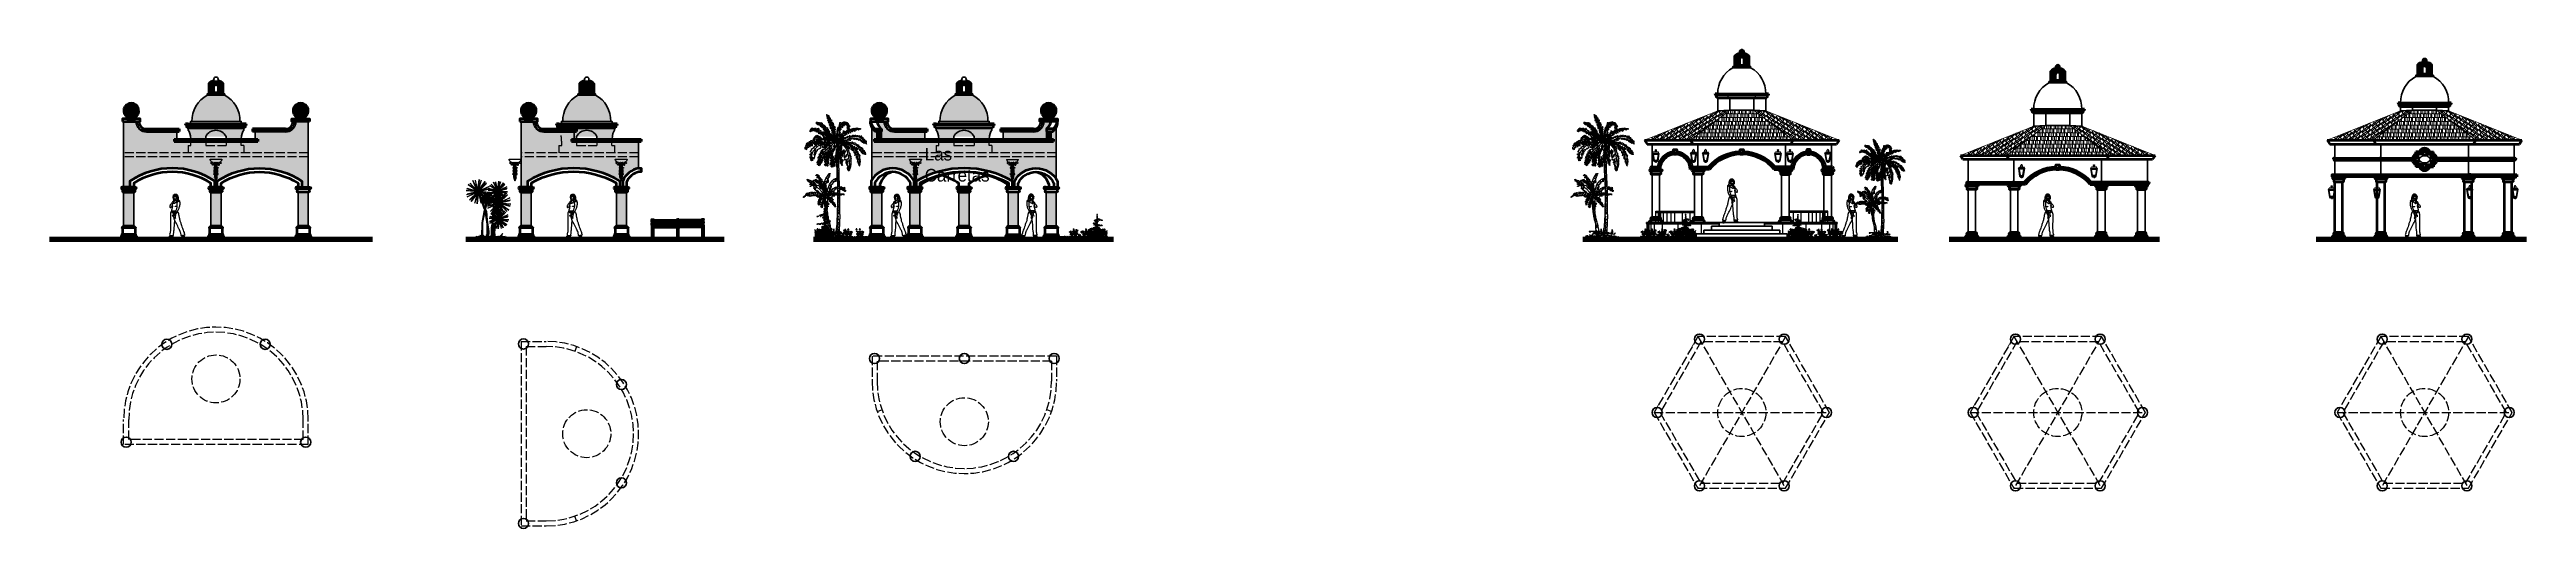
# Model space of a CAD drawing. Header units: metres. Extents: x -109 to 591, y -5 to 592.
# Drawn here: x 444.2 to 542.2, y -4.8 to 14.1 of the extents above; entities that cross this region are included whole.
import ezdxf

# ---------------------------------------------------------------- set-up
doc = ezdxf.new("R2010")
doc.units = ezdxf.units.M
doc.header["$LTSCALE"] = 0.03
doc.linetypes.add('ACAD_ISO02W100', pattern=[15, 12, -3])
for name, color, linetype in [('Amb personas', 8, 'Continuous'), ('ARBOLES', 118, 'Continuous'), ('Areas verdes', 74, 'Continuous'), ('Herreria', 251, 'Continuous'), ('Luminaria', 7, 'Continuous'), ('Madera', 44, 'Continuous'), ('MOLDURA', 43, 'Continuous'), ('Proyeccion', 8, 'ACAD_ISO02W100'), ('TEXTO', 5, 'Continuous')]:
    doc.layers.add(name, color=color, linetype=linetype)
for name, color, linetype, lineweight in [('HATCH SECCION', 8, 'Continuous', 5), ('Moldura con Espesor', 43, 'Continuous', 50), ('Muro', 7, 'Continuous', 70), ('Muro bajo', 7, 'Continuous', 30)]:
    doc.layers.add(name, color=color, linetype=linetype, lineweight=lineweight)
doc.styles.add('espacios', font='', dxfattribs={"height": 0.18})
doc.styles.get('espacios').set_extended_font_data('Zurich Ex BT')

msp = doc.modelspace()

# ---------------------------------------------------------------- texts
at = {"layer": 'TEXTO', "insert": (478.818, 10.228), "char_height": 0.5, "width": 3.09685, "attachment_point": 1, "style": 'espacios'}
msp.add_mtext('{\\fEdwardian Script ITC|b0|i0|c0|p66;\\C42;Las  Carretas}', dxfattribs=at)

# ---------------------------------------------------------------- blocks, each defined once
blk = doc.blocks.new('dam2')
for points in [[(389.6, 512.865), (389.605, 512.865), (389.608, 512.861)], [(389.618, 512.078), (389.618, 512.078)], [(389.646, 512.056), (389.646, 512.057)]]:
    blk.add_lwpolyline(points)
blk.add_circle((389.598, 512.282), 0.0047)
for points in [[(389.628, 512.722), (389.618, 512.726), (389.582, 512.706), (389.562, 512.691), (389.544, 512.653), (389.517, 512.622), (389.492, 512.594), (389.47, 512.555), (389.457, 512.521), (389.461, 512.496), (389.472, 512.479), (389.493, 512.48), (389.523, 512.499), (389.545, 512.517), (389.558, 512.528)], [(389.513, 512.343), (389.493, 512.301), (389.472, 512.223), (389.467, 512.127), (389.465, 512.049), (389.463, 511.972), (389.464, 511.948)], [(389.533, 512.298), (389.522, 512.307), (389.507, 512.32)], [(389.628, 512.722), (389.622, 512.698), (389.605, 512.667), (389.585, 512.637), (389.565, 512.615), (389.556, 512.597), (389.551, 512.571), (389.545, 512.548), (389.531, 512.526)], [(389.551, 512.568), (389.554, 512.551), (389.56, 512.54), (389.572, 512.531), (389.581, 512.529)], [(389.589, 512.292), (389.587, 512.262), (389.583, 512.235), (389.584, 512.212), (389.584, 512.186), (389.584, 512.17), (389.584, 512.165)], [(389.598, 512.876), (389.593, 512.869), (389.59, 512.865), (389.599, 512.86)], [(389.592, 512.828), (389.591, 512.816), (389.592, 512.802), (389.601, 512.796), (389.622, 512.795), (389.639, 512.799), (389.655, 512.803), (389.662, 512.808), (389.671, 512.815)], [(389.637, 512.279), (389.625, 512.277), (389.607, 512.275), (389.596, 512.272)], [(389.597, 512.848), (389.598, 512.851), (389.598, 512.854)], [(389.742, 512.718), (389.726, 512.694), (389.682, 512.655), (389.653, 512.64), (389.625, 512.628), (389.61, 512.634), (389.606, 512.65), (389.612, 512.669), (389.629, 512.694), (389.631, 512.713), (389.638, 512.724)], [(389.624, 512.796), (389.641, 512.781), (389.652, 512.759), (389.66, 512.731), (389.661, 512.712)], [(389.629, 512.958), (389.645, 512.976), (389.673, 512.979), (389.695, 512.969), (389.711, 512.913), (389.717, 512.87), (389.712, 512.837), (389.703, 512.799), (389.702, 512.762), (389.715, 512.735), (389.715, 512.724), (389.722, 512.722), (389.727, 512.722), (389.732, 512.733), (389.733, 512.722), (389.742, 512.721), (389.746, 512.733), (389.751, 512.719), (389.755, 512.717), (389.757, 512.724), (389.765, 512.716), (389.763, 512.73), (389.773, 512.725), (389.787, 512.721), (389.796, 512.721), (389.784, 512.733), (389.777, 512.754), (389.775, 512.768), (389.773, 512.783)], [(389.787, 512.721), (389.808, 512.702), (389.834, 512.684), (389.841, 512.657), (389.837, 512.587), (389.824, 512.515), (389.806, 512.456), (389.799, 512.435), (389.772, 512.386), (389.737, 512.322), (389.706, 512.267), (389.681, 512.219), (389.664, 512.187), (389.66, 512.173), (389.657, 512.159), (389.655, 512.14), (389.647, 512.111), (389.653, 512.093), (389.665, 512.078), (389.668, 512.074), (389.662, 512.073), (389.648, 512.08), (389.642, 512.089), (389.639, 512.1)], [(389.66, 512.97), (389.679, 512.961), (389.695, 512.945)], [(389.722, 512.516), (389.711, 512.509), (389.682, 512.506), (389.668, 512.514), (389.66, 512.521)], [(389.736, 512.925), (389.745, 512.901), (389.747, 512.858), (389.745, 512.837), (389.742, 512.819), (389.742, 512.793), (389.745, 512.779)], [(389.739, 512.316), (389.762, 512.277), (389.786, 512.198), (389.792, 512.144), (389.803, 512.092), (389.809, 512.057), (389.82, 511.989), (389.822, 511.963)], [(389.769, 512.864), (389.772, 512.838), (389.763, 512.821), (389.762, 512.799), (389.759, 512.783)], [(389.535, 511.386), (389.541, 511.375), (389.541, 511.365), (389.529, 511.357), (389.504, 511.348), (389.465, 511.34), (389.439, 511.332), (389.416, 511.334), (389.409, 511.342), (389.407, 511.356), (389.406, 511.368), (389.407, 511.377), (389.411, 511.38)], [(389.464, 511.948), (389.452, 511.61), (389.43, 511.487), (389.422, 511.429), (389.446, 511.417), (389.509, 511.415), (389.535, 511.41), (389.551, 511.404)], [(389.412, 511.371), (389.422, 511.36), (389.433, 511.356), (389.445, 511.357), (389.453, 511.359)], [(389.465, 511.362), (389.463, 511.374), (389.458, 511.385), (389.449, 511.392), (389.438, 511.397), (389.43, 511.397), (389.429, 511.399), (389.435, 511.403), (389.445, 511.408), (389.455, 511.412), (389.463, 511.414), (389.475, 511.412), (389.485, 511.406), (389.493, 511.396), (389.497, 511.386), (389.497, 511.377), (389.496, 511.373)], [(389.562, 512.151), (389.549, 512.145), (389.537, 512.144)], [(389.57, 512.158), (389.558, 512.172), (389.544, 512.183)], [(389.822, 511.963), (389.861, 511.861), (389.878, 511.781), (389.91, 511.68), (389.939, 511.601), (389.968, 511.51), (389.979, 511.452), (389.985, 511.398), (389.966, 511.397), (389.921, 511.397), (389.89, 511.392), (389.865, 511.39), (389.857, 511.411), (389.85, 511.467), (389.84, 511.517), (389.815, 511.587), (389.795, 511.634), (389.781, 511.663), (389.603, 512.053)], [(389.625, 512.071), (389.607, 512.095), (389.606, 512.121), (389.607, 512.125)], [(389.647, 512.067), (389.646, 512.057), (389.639, 512.057), (389.628, 512.066), (389.621, 512.077), (389.616, 512.089), (389.615, 512.099)], [(389.654, 512.075), (389.655, 512.066), (389.651, 512.066), (389.64, 512.073), (389.631, 512.083), (389.628, 512.091), (389.628, 512.1)]]:
    blk.add_spline(points, degree=3)
for points, knots in [([(389.513, 512.343), (389.524, 512.336), (389.548, 512.32), (389.573, 512.295), (389.604, 512.288), (389.629, 512.296), (389.651, 512.304), (389.665, 512.31), (389.673, 512.313), (389.675, 512.314)], [0, 0, 0, 0, 0.306693, 0.614788, 0.772158, 0.976164, 1.167008, 1.285012, 1.333971, 1.333971, 1.333971, 1.333971]), ([(389.558, 512.543), (389.558, 512.536), (389.559, 512.516), (389.552, 512.479), (389.538, 512.43), (389.529, 512.396), (389.512, 512.355), (389.546, 512.356), (389.58, 512.347), (389.627, 512.35), (389.663, 512.349), (389.682, 512.349), (389.69, 512.349), (389.692, 512.349)], [0.036799, 0.036799, 0.036799, 0.036799, 0.189891, 0.481947, 0.859949, 1.263589, 1.432288, 1.543103, 1.860005, 2.283744, 2.540525, 2.662496, 2.707433, 2.707433, 2.707433, 2.707433]), ([(389.524, 512.356), (389.523, 512.353), (389.522, 512.347), (389.518, 512.343), (389.516, 512.341)], [0.0258549, 0.0258549, 0.0258549, 0.0258549, 0.0913082, 0.1529624, 0.1529624, 0.1529624, 0.1529624]), ([(389.544, 512.321), (389.539, 512.315), (389.533, 512.306), (389.532, 512.29), (389.547, 512.283), (389.543, 512.3), (389.548, 512.309), (389.552, 512.312), (389.554, 512.313)], [0.0029762, 0.0029762, 0.0029762, 0.0029762, 0.1801151, 0.244564, 0.3163216, 0.4281074, 0.4811461, 0.5358219, 0.5358219, 0.5358219, 0.5358219]), ([(389.545, 512.293), (389.551, 512.29), (389.561, 512.285), (389.571, 512.279), (389.575, 512.276)], [0.0048062, 0.0048062, 0.0048062, 0.0048062, 0.1578643, 0.2558263, 0.2558263, 0.2558263, 0.2558263]), ([(389.592, 512.872), (389.59, 512.871), (389.583, 512.874), (389.585, 512.885), (389.585, 512.896), (389.6, 512.9), (389.609, 512.909), (389.617, 512.911), (389.617, 512.911), (389.623, 512.914), (389.63, 512.917), (389.643, 512.919), (389.649, 512.905), (389.651, 512.891), (389.645, 512.877), (389.635, 512.873), (389.623, 512.87), (389.616, 512.88), (389.615, 512.891), (389.606, 512.889), (389.597, 512.888), (389.597, 512.881), (389.597, 512.875), (389.592, 512.872)], [1.029626, 1.029626, 1.029626, 1.029626, 1.080252, 1.162309, 1.226493, 1.322632, 1.443788, 1.48965, 1.48965, 1.48965, 1.607995, 1.670996, 1.739092, 1.896933, 1.981387, 2.046234, 2.134659, 2.215288, 2.283081, 2.333482, 2.393243, 2.451269, 2.469049, 2.469049, 2.469049, 2.469049]), ([(389.605, 512.106), (389.604, 512.102), (389.603, 512.096), (389.587, 512.1), (389.599, 512.115), (389.603, 512.128), (389.608, 512.147), (389.614, 512.177), (389.64, 512.224), (389.664, 512.285), (389.687, 512.347), (389.708, 512.401), (389.727, 512.448), (389.74, 512.49), (389.747, 512.536), (389.746, 512.582), (389.746, 512.63), (389.751, 512.666), (389.764, 512.688), (389.77, 512.703), (389.779, 512.713), (389.787, 512.715), (389.792, 512.716)], [0, 0, 0, 0, 0.064575, 0.123757, 0.251544, 0.340877, 0.446646, 0.678413, 1.017082, 1.60914, 2.134447, 2.471518, 2.889639, 3.236731, 3.444436, 3.916928, 4.231223, 4.511716, 4.689584, 4.789982, 4.880721, 4.974657, 4.974657, 4.974657, 4.974657]), ([(389.597, 512.861), (389.595, 512.854), (389.592, 512.848), (389.59, 512.84), (389.593, 512.848), (389.597, 512.841), (389.601, 512.848), (389.607, 512.839), (389.618, 512.836), (389.605, 512.827), (389.597, 512.827), (389.59, 512.829), (389.592, 512.834), (389.598, 512.832), (389.603, 512.831), (389.612, 512.835), (389.601, 512.839), (389.596, 512.84), (389.592, 512.839), (389.59, 512.84), (389.59, 512.84), (389.591, 512.842)], [1.0139531, 1.0139531, 1.0139531, 1.0139531, 1.0565261, 1.094809, 1.121524, 1.1496928, 1.1811814, 1.2529849, 1.3071611, 1.391871, 1.480072, 1.5115605, 1.5375108, 1.5753113, 1.6257119, 1.6538807, 1.7080568, 1.7463776, 1.7846983, 1.8025084, 1.8586537, 1.8586537, 1.8586537, 1.8586537]), ([(389.597, 512.84), (389.598, 512.838), (389.599, 512.837), (389.599, 512.834), (389.596, 512.833)], [0.005566, 0.005566, 0.005566, 0.005566, 0.02457923, 0.05350095, 0.05350095, 0.05350095, 0.05350095]), ([(389.605, 512.931), (389.603, 512.928), (389.601, 512.92), (389.597, 512.909), (389.598, 512.903), (389.598, 512.901)], [0.0062868, 0.0062868, 0.0062868, 0.0062868, 0.0847533, 0.2008053, 0.2363419, 0.2363419, 0.2363419, 0.2363419]), ([(389.614, 512.889), (389.612, 512.889), (389.607, 512.888), (389.599, 512.887), (389.599, 512.88), (389.598, 512.876), (389.598, 512.876)], [2.2922678, 2.2922678, 2.2922678, 2.2922678, 2.3334817, 2.3932432, 2.4512692, 2.4690493, 2.4690493, 2.4690493, 2.4690493]), ([(389.712, 512.909), (389.703, 512.916), (389.686, 512.929), (389.659, 512.945), (389.631, 512.943), (389.611, 512.944), (389.602, 512.926), (389.608, 512.947), (389.614, 512.955), (389.631, 512.96), (389.652, 512.954), (389.678, 512.947), (389.693, 512.93), (389.704, 512.921), (389.709, 512.915), (389.711, 512.913)], [0.010001, 0.010001, 0.010001, 0.010001, 0.251908, 0.482913, 0.69091, 0.850274, 0.895672, 0.99338, 1.096641, 1.16241, 1.346838, 1.584292, 1.722396, 1.842701, 1.896131, 1.896131, 1.896131, 1.896131]), ([(389.612, 512.794), (389.612, 512.788), (389.61, 512.773), (389.61, 512.756), (389.611, 512.736), (389.625, 512.736), (389.633, 512.73), (389.635, 512.726), (389.635, 512.724)], [0, 0, 0, 0, 0.1213458, 0.3353245, 0.3995083, 0.5095159, 0.5724929, 0.6074024, 0.6074024, 0.6074024, 0.6074024]), ([(389.643, 512.916), (389.643, 512.916), (389.646, 512.915), (389.651, 512.904), (389.652, 512.89), (389.647, 512.876), (389.637, 512.872), (389.628, 512.87), (389.624, 512.872), (389.623, 512.873)], [1.6659105, 1.6659105, 1.6659105, 1.6659105, 1.6709959, 1.7390923, 1.8969333, 1.981387, 2.0462342, 2.1346595, 2.1531248, 2.1531248, 2.1531248, 2.1531248]), ([(389.628, 512.722), (389.628, 512.722), (389.63, 512.724), (389.633, 512.724), (389.637, 512.725), (389.639, 512.724), (389.639, 512.723), (389.639, 512.723)], [0, 0, 0, 0, 0.01596339, 0.04674511, 0.07315609, 0.08699152, 0.09151033, 0.09151033, 0.09151033, 0.09151033]), ([(389.636, 512.299), (389.635, 512.293), (389.635, 512.285), (389.639, 512.274), (389.644, 512.277), (389.652, 512.275), (389.645, 512.287), (389.647, 512.294), (389.648, 512.301), (389.648, 512.303)], [0.0020197, 0.0020197, 0.0020197, 0.0020197, 0.1412284, 0.1699134, 0.2212698, 0.2469479, 0.3123489, 0.3893029, 0.4452212, 0.4452212, 0.4452212, 0.4452212]), ([(389.638, 512.723), (389.641, 512.723), (389.646, 512.723), (389.654, 512.726), (389.658, 512.729), (389.66, 512.731)], [0, 0, 0, 0, 0.0593879, 0.1132088, 0.1815985, 0.1815985, 0.1815985, 0.1815985]), ([(389.664, 512.286), (389.662, 512.285), (389.656, 512.285), (389.651, 512.283), (389.648, 512.282)], [0.1699313, 0.1699313, 0.1699313, 0.1699313, 0.2211495, 0.2871792, 0.2871792, 0.2871792, 0.2871792]), ([(389.649, 512.907), (389.662, 512.903), (389.685, 512.897), (389.707, 512.886), (389.716, 512.881)], [0.0480309, 0.0480309, 0.0480309, 0.0480309, 0.336075, 0.5786481, 0.5786481, 0.5786481, 0.5786481]), ([(389.65, 512.902), (389.662, 512.899), (389.685, 512.893), (389.707, 512.882), (389.717, 512.877)], [0.0612403, 0.0612403, 0.0612403, 0.0612403, 0.336075, 0.5868201, 0.5868201, 0.5868201, 0.5868201]), ([(389.676, 512.978), (389.686, 512.979), (389.708, 512.981), (389.742, 512.968), (389.765, 512.935), (389.777, 512.899), (389.788, 512.861), (389.793, 512.826), (389.787, 512.798), (389.79, 512.772), (389.811, 512.754), (389.813, 512.726), (389.849, 512.719), (389.831, 512.707), (389.84, 512.695), (389.831, 512.692), (389.827, 512.691)], [0, 0, 0, 0, 0.204626, 0.487741, 0.752249, 1.060926, 1.328103, 1.625569, 1.827846, 1.955127, 2.17339, 2.388263, 2.547218, 2.6293, 2.693484, 2.781077, 2.781077, 2.781077, 2.781077]), ([(389.697, 512.721), (389.701, 512.723), (389.707, 512.725), (389.713, 512.726), (389.714, 512.726)], [0, 0, 0, 0, 0.1137451, 0.1359465, 0.1359465, 0.1359465, 0.1359465]), ([(389.411, 511.382), (389.41, 511.382), (389.408, 511.385), (389.412, 511.391), (389.417, 511.391), (389.419, 511.391), (389.42, 511.391)], [0.0112167, 0.0112167, 0.0112167, 0.0112167, 0.0361399, 0.0854424, 0.115492, 0.1429013, 0.1429013, 0.1429013, 0.1429013]), ([(389.416, 511.375), (389.415, 511.376), (389.411, 511.376), (389.411, 511.384), (389.414, 511.388), (389.419, 511.389), (389.423, 511.39), (389.425, 511.39)], [0.0058946, 0.0058946, 0.0058946, 0.0058946, 0.0332444, 0.090203, 0.1225497, 0.149017, 0.2007167, 0.2007167, 0.2007167, 0.2007167]), ([(389.413, 511.39), (389.413, 511.391), (389.413, 511.394), (389.419, 511.394), (389.424, 511.393), (389.426, 511.397), (389.428, 511.397), (389.43, 511.397)], [0.0078416, 0.0078416, 0.0078416, 0.0078416, 0.024165, 0.0711031, 0.1061475, 0.130917, 0.1558523, 0.1558523, 0.1558523, 0.1558523]), ([(389.425, 511.369), (389.424, 511.369), (389.421, 511.368), (389.416, 511.373), (389.416, 511.381), (389.421, 511.386), (389.424, 511.386), (389.426, 511.386)], [0.0232531, 0.0232531, 0.0232531, 0.0232531, 0.0463973, 0.0845823, 0.1517611, 0.1954946, 0.2255442, 0.2255442, 0.2255442, 0.2255442]), ([(389.465, 511.365), (389.464, 511.365), (389.459, 511.363), (389.448, 511.361), (389.436, 511.358), (389.423, 511.362), (389.426, 511.376), (389.432, 511.382), (389.44, 511.382), (389.444, 511.383), (389.447, 511.383)], [0.741977, 0.741977, 0.741977, 0.741977, 0.7492079, 0.8769765, 0.976751, 1.0356889, 1.1382839, 1.1954016, 1.2360748, 1.2927737, 1.2927737, 1.2927737, 1.2927737]), ([(389.465, 511.362), (389.47, 511.364), (389.478, 511.365), (389.487, 511.368), (389.493, 511.371), (389.496, 511.373)], [0, 0, 0, 0, 0.1127563, 0.1735974, 0.2386624, 0.2386624, 0.2386624, 0.2386624]), ([(389.535, 511.41), (389.535, 511.408), (389.535, 511.402), (389.538, 511.392), (389.531, 511.376), (389.513, 511.377), (389.501, 511.376), (389.497, 511.376)], [0.01423, 0.01423, 0.01423, 0.01423, 0.0673399, 0.1482926, 0.2347734, 0.3997762, 0.4926132, 0.4926132, 0.4926132, 0.4926132]), ([(389.622, 512.012), (389.588, 511.653), (389.581, 511.606), (389.562, 511.541), (389.563, 511.477), (389.549, 511.438), (389.565, 511.402), (389.547, 511.396), (389.54, 511.399), (389.536, 511.402)], [0, 0, 0, 0, 0.450521, 1.052031, 1.48005, 1.816889, 2.025787, 2.078711, 2.191409, 2.191409, 2.191409, 2.191409]), ([(389.894, 511.379), (389.894, 511.379), (389.893, 511.382), (389.894, 511.387), (389.895, 511.391), (389.895, 511.393)], [0.0960422, 0.0960422, 0.0960422, 0.0960422, 0.1019198, 0.1630192, 0.1977177, 0.1977177, 0.1977177, 0.1977177]), ([(389.901, 511.368), (389.9, 511.37), (389.899, 511.373), (389.898, 511.375), (389.898, 511.375)], [0, 0, 0, 0, 0.0530919, 0.05449483, 0.05449483, 0.05449483, 0.05449483]), ([(389.901, 511.367), (389.905, 511.371), (389.916, 511.381), (389.938, 511.383), (389.96, 511.382), (389.971, 511.371), (389.975, 511.362), (389.981, 511.349), (389.966, 511.36), (389.951, 511.359), (389.932, 511.362), (389.917, 511.36), (389.91, 511.353), (389.905, 511.351), (389.904, 511.349), (389.903, 511.348)], [0.006062, 0.006062, 0.006062, 0.006062, 0.125101, 0.335346, 0.470824, 0.587058, 0.643344, 0.718229, 0.769405, 0.933275, 1.074645, 1.187626, 1.250176, 1.286159, 1.307644, 1.307644, 1.307644, 1.307644]), ([(389.906, 511.351), (389.906, 511.348), (389.908, 511.341), (389.919, 511.336), (389.93, 511.335), (389.935, 511.342), (389.937, 511.35), (389.932, 511.356), (389.929, 511.358), (389.928, 511.359)], [0.0237831, 0.0237831, 0.0237831, 0.0237831, 0.0795883, 0.1843187, 0.2569085, 0.3057364, 0.359637, 0.4230884, 0.4528736, 0.4528736, 0.4528736, 0.4528736]), ([(389.935, 511.344), (389.938, 511.343), (389.941, 511.341), (389.947, 511.338), (389.952, 511.342), (389.949, 511.348), (389.945, 511.352), (389.944, 511.355), (389.944, 511.356)], [0.0115743, 0.0115743, 0.0115743, 0.0115743, 0.0733709, 0.1059642, 0.1411235, 0.1799924, 0.2371829, 0.2612899, 0.2612899, 0.2612899, 0.2612899]), ([(389.95, 511.34), (389.95, 511.34), (389.952, 511.339), (389.957, 511.339), (389.963, 511.342), (389.963, 511.349), (389.957, 511.352), (389.954, 511.355), (389.953, 511.356)], [0.0111299, 0.0111299, 0.0111299, 0.0111299, 0.0275033, 0.069471, 0.1107259, 0.1488385, 0.2001434, 0.2378927, 0.2378927, 0.2378927, 0.2378927]), ([(389.959, 511.34), (389.961, 511.339), (389.964, 511.338), (389.969, 511.341), (389.97, 511.344), (389.969, 511.349), (389.967, 511.353), (389.966, 511.354)], [0.0168168, 0.0168168, 0.0168168, 0.0168168, 0.060318, 0.0870248, 0.1296374, 0.1685064, 0.2129652, 0.2129652, 0.2129652, 0.2129652]), ([(389.97, 511.372), (389.969, 511.375), (389.968, 511.381), (389.965, 511.389), (389.966, 511.394), (389.967, 511.397)], [0.0196702, 0.0196702, 0.0196702, 0.0196702, 0.0934383, 0.1517417, 0.2109748, 0.2109748, 0.2109748, 0.2109748]), ([(389.97, 511.341), (389.971, 511.34), (389.974, 511.338), (389.979, 511.34), (389.979, 511.345), (389.978, 511.35), (389.975, 511.351), (389.974, 511.352)], [0.016205, 0.016205, 0.016205, 0.016205, 0.0550066, 0.0791338, 0.1152944, 0.1550885, 0.1858402, 0.1858402, 0.1858402, 0.1858402]), ([(389.981, 511.337), (389.981, 511.338), (389.98, 511.339), (389.979, 511.341), (389.979, 511.341)], [0, 0, 0, 0, 0.0226074, 0.03825743, 0.03825743, 0.03825743, 0.03825743])]:
    blk.add_open_spline(points, degree=3, knots=knots)
blk.add_open_spline([(389.594, 512.87), (389.592, 512.87), (389.59, 512.871), (389.589, 512.872)], degree=3)
at = {"start_tangent": (-0.994018, 0.109214), "end_tangent": (-0.994018, 0.109214)}
blk.add_spline([(389.981, 511.337), (389.933, 511.335), (389.909, 511.337), (389.902, 511.352), (389.898, 511.374), (389.895, 511.378), (389.892, 511.339), (389.903, 511.316), (389.923, 511.307), (389.946, 511.304), (389.967, 511.304), (389.98, 511.309), (389.984, 511.317), (389.983, 511.332), (389.981, 511.337)], degree=3, dxfattribs=at)
blk = doc.blocks.new('A$C18BB4888')
for p, q in [((0, 1.15), (0.64, 1.15)), ((0.26, 0.71), (0.26, 0.86)), ((0.26, 0.68), (0.26, 0.69)), ((0.32, 0.68), (0.26, 0.68)), ((0.39, 0.67), (0.26, 0.67)), ((0.32, 0.67), (0.26, 0.67)), ((0.39, 0.66), (0.26, 0.66)), ((0.39, 0.66), (0.26, 0.66)), ((0.39, 0.41), (0.26, 0.41)), ((0.39, 0.4), (0.26, 0.4)), ((0.39, 0.39), (0.26, 0.39)), ((0.32, 0.39), (0.26, 0.39)), ((0.26, 0.37), (0.26, 0.38)), ((0.32, 0.38), (0.26, 0.38)), ((0.26, 0.21), (0.26, 0.35)), ((0.27, 0.68), (0.27, 0.86)), ((0.27, 0.21), (0.27, 0.38)), ((0.28, 0.68), (0.28, 0.85)), ((0.28, 0.15), (0.28, 0.38)), ((0.29, 0.68), (0.29, 0.86)), ((0.29, 0.15), (0.29, 0.38)), ((0.3, 0.68), (0.3, 0.85)), ((0.3, 0.09), (0.3, 0.38)), ((0.31, 0.68), (0.31, 0.85)), ((0.31, 0.09), (0.31, 0.38)), ((0.32, 0.68), (0.32, 0.97)), ((0.32, 0.68), (0.32, 0.72)), ((0.32, 0.41), (0.32, 0.66)), ((0.32, 0.39), (0.32, 0.34)), ((0.32, 0.02), (0.32, 0.38)), ((0.33, 0.68), (0.33, 0.97)), ((0.33, 0.68), (0.33, 0.85)), ((0.33, 0.68), (0.33, 0.72)), ((0.39, 0.68), (0.33, 0.68)), ((0.39, 0.67), (0.33, 0.67)), ((0.33, 0.41), (0.33, 0.66)), ((0.33, 0.39), (0.33, 0.34)), ((0.39, 0.39), (0.33, 0.39)), ((0.33, 0.02), (0.33, 0.38)), ((0.33, 0.09), (0.33, 0.38)), ((0.39, 0.38), (0.33, 0.38)), ((0.35, 0.68), (0.35, 0.86)), ((0.35, 0.68), (0.35, 0.85)), ((0.35, 0.09), (0.35, 0.38)), ((0.35, 0.15), (0.35, 0.38)), ((0.37, 0.68), (0.37, 0.86)), ((0.37, 0.68), (0.37, 0.85)), ((0.37, 0.15), (0.37, 0.38)), ((0.37, 0.21), (0.37, 0.38)), ((0.39, 0.71), (0.39, 0.86)), ((0.39, 0.68), (0.39, 0.69)), ((0.39, 0.37), (0.39, 0.38)), ((0.39, 0.21), (0.39, 0.35))]:
    blk.add_line(p, q)
for centre, radius, start, end in [((0.32, 1.26), 0.34, 198.5688, 234.3147), ((0.09, 0.95), 0.00635, 326.6964, 146.6964), ((0.32, 1.26), 0.34, 234.3147, 241.8933), ((0.15, 0.88), 0.00635, 311.658, 131.658), ((0.16, 1), 0.00721, 0, 190.5567), ((0.32, 1.02), 0.17, 185.0547, 246.5262), ((0.32, 1.01), 0.152, 184.0017, 242.2596), ((0.32, 1.26), 0.34, 245.0934, 251.5801), ((0.37, 0.99), 0.167, 187.6111, 233.529), ((0.22, 0.97), 0.0062, 0, 187.9063), ((0.38, 0.99), 0.156, 188.5896, 235.6567), ((0.32, 1.26), 0.34, 254.1905, 259.803), ((0.5, 0.53), 0.268, 152.2309, 207.7691), ((0.24, 0.68), 0.00201, 316.0457, 130.8648), ((0.5, 0.53), 0.257, 150.9123, 209.0877), ((0.24, 0.38), 0.00201, 229.1352, 43.9543), ((0.25, 0.86), 0.00635, 0, 66.5679), ((0.57, 0.53), 0.317, 156.8103, 203.1897), ((0.27, 0.19), 0.0132, 119.9626, 62.2465), ((0.27, 1), 0.0075, 0, 180), ((0.44, 0.96), 0.18, 166.4573, 217.1847), ((0.26, 0.68), 0.00317, 90, 270), ((0.26, 0.67), 0.00317, 90, 270), ((0.26, 0.67), 0.00317, 90, 270), ((0.57, 0.53), 0.306, 155.8732, 204.1268), ((0.26, 0.66), 0.00317, 90, 270), ((0.26, 0.4), 0.00317, 90, 270), ((0.26, 0.4), 0.00317, 90, 270), ((0.26, 0.38), 0.00317, 90, 270), ((0.26, 0.39), 0.00317, 90, 270), ((0.43, 0.96), 0.161, 163.5702, 218.9799), ((0.28, 0.13), 0.0132, 119.9626, 62.2465), ((0.32, 1.26), 0.34, 262.1178, 268.9293), ((0.27, 0.85), 0.00635, 0, 53.4154), ((0.86, 0.53), 0.577, 167.4811, 192.5189), ((0.28, 0.86), 0.00635, 0, 55.6308), ((0.3, 0.07), 0.0132, 119.9626, 62.2465), ((0.29, 0.85), 0.00635, 0, 37.7486), ((0.86, 0.53), 0.564, 167.2016, 192.7984), ((0.3, 0.85), 0.00635, 0, 39.25), ((0.32, 0.01), 0.0132, 117.7535, 60.0374), ((0.32, 0.97), 0.00635, 0, 180), ((0.32, 0.72), 0.00317, 0, 180), ((0.32, 0.68), 0.00317, 180, 0), ((0.32, 0.39), 0.00317, 0, 180), ((0.32, 0.34), 0.00317, 180, 0), ((0.32, 1.26), 0.34, 271.0707, 277.8822), ((0.34, 0.85), 0.00635, 140.75, 180), ((-0.22, 0.53), 0.564, 347.2016, 12.7984), ((0.34, 0.07), 0.0132, 117.7535, 60.0374), ((0.21, 0.96), 0.161, 321.0201, 16.4298), ((0.21, 0.96), 0.18, 322.8153, 13.5427), ((0.36, 0.86), 0.00635, 124.3934, 180), ((0.35, 0.85), 0.00635, 142.2514, 180), ((0.07, 0.53), 0.306, 335.8732, 24.1268), ((-0.22, 0.53), 0.577, 347.4811, 12.5189), ((0.36, 0.13), 0.0132, 117.7535, 60.0374), ((0.27, 0.99), 0.156, 304.3433, 351.4104), ((0.37, 1), 0.0075, 0, 180), ((0.27, 0.99), 0.167, 306.471, 352.3889), ((0.37, 0.85), 0.00635, 126.6077, 180), ((0.15, 0.53), 0.257, 330.9123, 29.0877), ((0.07, 0.53), 0.317, 336.8103, 23.1897), ((0.38, 0.19), 0.0132, 119.9626, 62.2465), ((0.32, 1.26), 0.34, 280.1495, 285.8095), ((0.32, 1.02), 0.17, 293.4738, 354.9453), ((0.39, 0.86), 0.00635, 113.4321, 180), ((0.39, 0.68), 0.00317, 270, 90), ((0.39, 0.67), 0.00317, 270, 90), ((0.39, 0.67), 0.00317, 270, 90), ((0.15, 0.53), 0.268, 332.2309, 27.7691), ((0.39, 0.66), 0.00317, 270, 90), ((0.39, 0.4), 0.00317, 270, 90), ((0.39, 0.4), 0.00317, 270, 90), ((0.39, 0.39), 0.00317, 270, 90), ((0.39, 0.38), 0.00317, 270, 90), ((0.33, 1.01), 0.152, 297.7404, 355.9983), ((0.41, 0.68), 0.00201, 49.1352, 223.9543), ((0.41, 0.38), 0.00201, 136.0457, 310.8648), ((0.43, 0.97), 0.0062, 352.0937, 180), ((0.32, 1.26), 0.34, 288.4199, 294.7855), ((0.48, 1), 0.00721, 349.4433, 180), ((0.32, 1.26), 0.34, 298.1067, 305.6853), ((0.5, 0.88), 0.00635, 48.342, 228.342), ((0.32, 1.26), 0.34, 300.9037, 305.6853), ((0.32, 1.26), 0.34, 305.6853, 341.4312), ((0.56, 0.95), 0.00635, 33.3036, 213.3036)]:
    blk.add_arc(centre, radius, start, end)
for points, knots in [([(0.15, 0.96), (0.11, 1), (0.1, 1), (0.07, 1), (0.05, 0.99), (0.04, 0.96), (0.04, 0.95), (0.05, 0.93), (0.06, 0.92), (0.08, 0.93), (0.09, 0.94), (0.09, 0.94)], [0.125046, 0.125046, 0.125046, 0.125046, 0.1563529, 0.1563529, 0.1927495, 0.1927495, 0.2170838, 0.2170838, 0.2339431, 0.2339431, 0.2493057, 0.2493057, 0.2493057, 0.2493057]), ([(0.14, 0.95), (0.11, 0.98), (0.1, 0.99), (0.07, 0.99), (0.05, 0.96), (0.06, 0.94), (0.07, 0.94), (0.08, 0.95), (0.08, 0.95)], [0.1248612, 0.1248612, 0.1248612, 0.1248612, 0.1381196, 0.1693141, 0.2085552, 0.2246462, 0.2357127, 0.2493057, 0.2493057, 0.2493057, 0.2493057]), ([(0.15, 0.96), (0.19, 0.91), (0.2, 0.89), (0.21, 0.87), (0.2, 0.85), (0.17, 0.84), (0.16, 0.83), (0.14, 0.84), (0.13, 0.86), (0.13, 0.88), (0.14, 0.88), (0.14, 0.89)], [0.1396702, 0.1396702, 0.1396702, 0.1396702, 0.1563529, 0.1563529, 0.1927495, 0.1927495, 0.2170838, 0.2170838, 0.2339431, 0.2339431, 0.2493057, 0.2493057, 0.2493057, 0.2493057]), ([(0.14, 0.95), (0.19, 0.89), (0.19, 0.86), (0.17, 0.84), (0.14, 0.85), (0.14, 0.87), (0.15, 0.87), (0.15, 0.88)], [0.1492872, 0.1492872, 0.1492872, 0.1492872, 0.1693141, 0.2085552, 0.2246462, 0.2357127, 0.2493057, 0.2493057, 0.2493057, 0.2493057]), ([(0.21, 0.71), (0.2, 0.71), (0.2, 0.71), (0.2, 0.7), (0.2, 0.7), (0.2, 0.69)], [0.94830703, 0.94830703, 0.94830703, 0.94830703, 0.98195889, 0.98195889, 1.00249683, 1.00249683, 1.00249683, 1.00249683]), ([(0.2, 0.69), (0.21, 0.69), (0.21, 0.68), (0.22, 0.67), (0.23, 0.68), (0.24, 0.68)], [1.0153249, 1.0153249, 1.0153249, 1.0153249, 1.0495031, 1.0942184, 1.1351889, 1.1351889, 1.1351889, 1.1351889]), ([(0.2, 0.69), (0.2, 0.68), (0.21, 0.68), (0.21, 0.67), (0.22, 0.67), (0.23, 0.68), (0.24, 0.68), (0.24, 0.68)], [1.0147692, 1.0147692, 1.0147692, 1.0147692, 1.0543401, 1.0543401, 1.1000388, 1.1000388, 1.1351889, 1.1351889, 1.1351889, 1.1351889]), ([(0.2, 0.37), (0.2, 0.38), (0.21, 0.38), (0.21, 0.39), (0.22, 0.39), (0.23, 0.39), (0.24, 0.38), (0.24, 0.38)], [1.0147692, 1.0147692, 1.0147692, 1.0147692, 1.0543401, 1.0543401, 1.1000388, 1.1000388, 1.1351889, 1.1351889, 1.1351889, 1.1351889]), ([(0.2, 0.37), (0.21, 0.37), (0.21, 0.38), (0.22, 0.39), (0.23, 0.38), (0.24, 0.38)], [1.0153249, 1.0153249, 1.0153249, 1.0153249, 1.0495031, 1.0942184, 1.1351889, 1.1351889, 1.1351889, 1.1351889]), ([(0.21, 0.35), (0.2, 0.35), (0.2, 0.36), (0.2, 0.36), (0.2, 0.36), (0.2, 0.37)], [0.94830703, 0.94830703, 0.94830703, 0.94830703, 0.98195889, 0.98195889, 1.00249683, 1.00249683, 1.00249683, 1.00249683]), ([(0.26, 0.68), (0.26, 0.69), (0.26, 0.7), (0.25, 0.72), (0.24, 0.73), (0.22, 0.72), (0.21, 0.72), (0.21, 0.71)], [0.7004777, 0.7004777, 0.7004777, 0.7004777, 0.7876598, 0.7876598, 0.8848094, 0.8848094, 0.9360978, 0.9360978, 0.9360978, 0.9360978]), ([(0.26, 0.68), (0.26, 0.69), (0.26, 0.7), (0.25, 0.72), (0.23, 0.72), (0.21, 0.72), (0.21, 0.71)], [0.6992514, 0.6992514, 0.6992514, 0.6992514, 0.7420629, 0.8201827, 0.9085976, 0.9356141, 0.9356141, 0.9356141, 0.9356141]), ([(0.26, 0.38), (0.26, 0.38), (0.26, 0.36), (0.25, 0.34), (0.23, 0.34), (0.21, 0.34), (0.21, 0.35)], [0.6992514, 0.6992514, 0.6992514, 0.6992514, 0.7420629, 0.8201827, 0.9085976, 0.9356141, 0.9356141, 0.9356141, 0.9356141]), ([(0.26, 0.38), (0.26, 0.37), (0.26, 0.36), (0.25, 0.34), (0.24, 0.33), (0.22, 0.34), (0.21, 0.34), (0.21, 0.35)], [0.7004777, 0.7004777, 0.7004777, 0.7004777, 0.7876598, 0.7876598, 0.8848094, 0.8848094, 0.9360978, 0.9360978, 0.9360978, 0.9360978]), ([(0.38, 0.68), (0.38, 0.69), (0.38, 0.7), (0.39, 0.72), (0.41, 0.73), (0.42, 0.72), (0.43, 0.72), (0.44, 0.71)], [0.7004777, 0.7004777, 0.7004777, 0.7004777, 0.7876598, 0.7876598, 0.8848094, 0.8848094, 0.9360978, 0.9360978, 0.9360978, 0.9360978]), ([(0.39, 0.68), (0.38, 0.69), (0.38, 0.7), (0.39, 0.72), (0.42, 0.72), (0.43, 0.72), (0.44, 0.71)], [0.6992514, 0.6992514, 0.6992514, 0.6992514, 0.7420629, 0.8201827, 0.9085976, 0.9356141, 0.9356141, 0.9356141, 0.9356141]), ([(0.38, 0.38), (0.38, 0.37), (0.38, 0.36), (0.39, 0.34), (0.41, 0.33), (0.42, 0.34), (0.43, 0.34), (0.44, 0.35)], [0.7004777, 0.7004777, 0.7004777, 0.7004777, 0.7876598, 0.7876598, 0.8848094, 0.8848094, 0.9360978, 0.9360978, 0.9360978, 0.9360978]), ([(0.39, 0.38), (0.38, 0.38), (0.38, 0.36), (0.39, 0.34), (0.42, 0.34), (0.43, 0.34), (0.44, 0.35)], [0.6992514, 0.6992514, 0.6992514, 0.6992514, 0.7420629, 0.8201827, 0.9085976, 0.9356141, 0.9356141, 0.9356141, 0.9356141]), ([(0.44, 0.69), (0.44, 0.68), (0.44, 0.68), (0.43, 0.67), (0.42, 0.67), (0.41, 0.68), (0.41, 0.68), (0.41, 0.68)], [1.0147692, 1.0147692, 1.0147692, 1.0147692, 1.0543401, 1.0543401, 1.1000388, 1.1000388, 1.1351889, 1.1351889, 1.1351889, 1.1351889]), ([(0.44, 0.69), (0.44, 0.69), (0.43, 0.68), (0.42, 0.67), (0.41, 0.68), (0.41, 0.68)], [1.0153249, 1.0153249, 1.0153249, 1.0153249, 1.0495031, 1.0942184, 1.1351889, 1.1351889, 1.1351889, 1.1351889]), ([(0.44, 0.37), (0.44, 0.37), (0.43, 0.38), (0.42, 0.39), (0.41, 0.38), (0.41, 0.38)], [1.0153249, 1.0153249, 1.0153249, 1.0153249, 1.0495031, 1.0942184, 1.1351889, 1.1351889, 1.1351889, 1.1351889]), ([(0.44, 0.37), (0.44, 0.38), (0.44, 0.38), (0.43, 0.39), (0.42, 0.39), (0.41, 0.39), (0.41, 0.38), (0.41, 0.38)], [1.0147692, 1.0147692, 1.0147692, 1.0147692, 1.0543401, 1.0543401, 1.1000388, 1.1000388, 1.1351889, 1.1351889, 1.1351889, 1.1351889]), ([(0.49, 0.96), (0.45, 0.91), (0.44, 0.89), (0.44, 0.87), (0.45, 0.85), (0.47, 0.84), (0.49, 0.83), (0.51, 0.84), (0.51, 0.86), (0.51, 0.88), (0.5, 0.88), (0.5, 0.89)], [0.1396702, 0.1396702, 0.1396702, 0.1396702, 0.1563529, 0.1563529, 0.1927495, 0.1927495, 0.2170838, 0.2170838, 0.2339431, 0.2339431, 0.2493057, 0.2493057, 0.2493057, 0.2493057]), ([(0.44, 0.71), (0.44, 0.71), (0.44, 0.71), (0.44, 0.7), (0.44, 0.7), (0.44, 0.69)], [0.94830703, 0.94830703, 0.94830703, 0.94830703, 0.98195889, 0.98195889, 1.00249683, 1.00249683, 1.00249683, 1.00249683]), ([(0.44, 0.35), (0.44, 0.35), (0.44, 0.36), (0.44, 0.36), (0.44, 0.36), (0.44, 0.37)], [0.94830703, 0.94830703, 0.94830703, 0.94830703, 0.98195889, 0.98195889, 1.00249683, 1.00249683, 1.00249683, 1.00249683]), ([(0.5, 0.95), (0.45, 0.89), (0.45, 0.86), (0.48, 0.84), (0.5, 0.85), (0.5, 0.87), (0.5, 0.87), (0.49, 0.88)], [0.1492872, 0.1492872, 0.1492872, 0.1492872, 0.1693141, 0.2085552, 0.2246462, 0.2357127, 0.2493057, 0.2493057, 0.2493057, 0.2493057]), ([(0.49, 0.96), (0.53, 1), (0.55, 1), (0.58, 1), (0.59, 0.99), (0.61, 0.96), (0.61, 0.95), (0.59, 0.93), (0.58, 0.92), (0.56, 0.93), (0.55, 0.94), (0.55, 0.94)], [0.125046, 0.125046, 0.125046, 0.125046, 0.1563529, 0.1563529, 0.1927495, 0.1927495, 0.2170838, 0.2170838, 0.2339431, 0.2339431, 0.2493057, 0.2493057, 0.2493057, 0.2493057]), ([(0.5, 0.95), (0.53, 0.98), (0.55, 0.99), (0.58, 0.99), (0.6, 0.96), (0.59, 0.94), (0.57, 0.94), (0.57, 0.95), (0.56, 0.95)], [0.1248612, 0.1248612, 0.1248612, 0.1248612, 0.1381196, 0.1693141, 0.2085552, 0.2246462, 0.2357127, 0.2493057, 0.2493057, 0.2493057, 0.2493057])]:
    blk.add_open_spline(points, degree=3, knots=knots)
for points in [[(0.21, 0.71), (0.21, 0.71), (0.2, 0.7), (0.2, 0.69)], [(0.21, 0.35), (0.21, 0.36), (0.2, 0.36), (0.2, 0.37)], [(0.44, 0.71), (0.44, 0.71), (0.44, 0.7), (0.44, 0.69)], [(0.44, 0.35), (0.44, 0.36), (0.44, 0.36), (0.44, 0.37)]]:
    blk.add_open_spline(points, degree=3)
blk = doc.blocks.new('palm1')
at = {"layer": 'ARBOLES', "color": 85}
for points in [[(295.17, 23.75), (295.16, 23.74), (295.16, 23.74), (295.15, 23.74), (295.15, 23.76), (295.15, 23.78), (295.15, 23.78), (295.15, 23.79), (295.14, 23.79), (295.12, 23.79), (295.11, 23.81), (295.11, 23.81), (295.13, 23.81), (295.14, 23.81), (295.16, 23.83), (295.15, 23.83), (295.13, 23.84), (295.16, 23.85), (295.17, 23.85), (295.18, 23.85), (295.18, 23.87), (295.16, 23.89), (295.17, 23.9), (295.19, 23.9), (295.19, 23.9), (295.19, 23.93), (295.19, 23.93), (295.2, 23.92), (295.21, 23.94), (295.22, 23.95), (295.24, 23.95), (295.25, 23.96), (295.26, 23.97), (295.26, 23.97), (295.27, 23.96), (295.28, 23.97), (295.29, 23.98), (295.31, 23.97), (295.32, 23.96), (295.33, 23.99), (295.35, 24), (295.35, 23.98), (295.36, 23.97), (295.36, 23.96), (295.37, 23.96), (295.38, 23.98), (295.39, 23.99), (295.4, 23.99), (295.4, 23.98), (295.41, 23.97), (295.42, 23.97), (295.43, 23.98), (295.44, 23.97), (295.44, 23.96), (295.44, 23.95), (295.46, 23.96), (295.48, 23.97), (295.48, 23.97), (295.48, 23.95), (295.48, 23.93), (295.48, 23.92), (295.5, 23.92), (295.51, 23.93), (295.52, 23.96), (295.53, 23.96), (295.57, 23.95), (295.57, 23.94), (295.57, 23.93), (295.57, 23.91), (295.54, 23.91), (295.53, 23.89), (295.53, 23.88), (295.53, 23.87), (295.54, 23.85), (295.56, 23.87), (295.57, 23.89), (295.58, 23.89), (295.58, 23.88), (295.57, 23.86), (295.56, 23.85), (295.55, 23.82), (295.56, 23.84), (295.59, 23.86), (295.59, 23.85), (295.58, 23.85), (295.57, 23.84), (295.57, 23.82), (295.57, 23.82), (295.57, 23.8), (295.58, 23.82), (295.59, 23.83), (295.61, 23.81), (295.59, 23.81), (295.59, 23.79), (295.59, 23.77), (295.59, 23.75), (295.6, 23.76), (295.62, 23.78), (295.62, 23.78), (295.64, 23.76), (295.65, 23.74), (295.62, 23.75), (295.61, 23.74), (295.61, 23.73), (295.61, 23.7), (295.63, 23.71), (295.63, 23.72), (295.65, 23.74), (295.66, 23.73), (295.67, 23.71), (295.66, 23.7), (295.65, 23.71), (295.65, 23.7), (295.64, 23.69), (295.64, 23.68), (295.64, 23.66), (295.65, 23.66), (295.66, 23.68), (295.68, 23.69), (295.68, 23.67), (295.67, 23.66), (295.65, 23.64), (295.65, 23.63), (295.65, 23.61), (295.65, 23.62), (295.67, 23.63), (295.69, 23.61), (295.7, 23.59), (295.7, 23.58), (295.68, 23.6), (295.67, 23.6), (295.66, 23.59), (295.65, 23.58), (295.66, 23.55), (295.66, 23.53), (295.66, 23.54), (295.67, 23.55), (295.68, 23.55), (295.7, 23.54), (295.7, 23.53), (295.68, 23.53), (295.67, 23.52), (295.66, 23.51), (295.66, 23.5), (295.66, 23.48), (295.68, 23.49), (295.69, 23.49), (295.69, 23.47), (295.69, 23.48), (295.68, 23.47), (295.68, 23.46), (295.68, 23.45), (295.7, 23.46), (295.71, 23.46), (295.72, 23.46), (295.71, 23.43), (295.71, 23.41), (295.7, 23.43), (295.68, 23.43), (295.67, 23.41), (295.67, 23.4), (295.67, 23.38), (295.67, 23.37), (295.68, 23.35), (295.69, 23.36), (295.71, 23.37), (295.72, 23.39), (295.73, 23.41), (295.74, 23.38), (295.74, 23.32), (295.73, 23.34), (295.72, 23.35), (295.7, 23.34), (295.7, 23.33), (295.69, 23.3), (295.69, 23.29), (295.7, 23.28), (295.73, 23.28), (295.74, 23.3), (295.75, 23.3), (295.75, 23.28), (295.72, 23.28), (295.71, 23.27), (295.71, 23.24), (295.71, 23.23), (295.71, 23.2), (295.72, 23.21), (295.75, 23.23), (295.75, 23.24), (295.75, 23.21), (295.74, 23.2), (295.73, 23.19), (295.72, 23.15), (295.72, 23.14), (295.72, 23.12), (295.73, 23.12)], [(295.68, 23.12), (295.67, 23.36), (295.65, 23.51), (295.6, 23.66), (295.58, 23.76), (295.55, 23.82), (295.49, 23.89), (295.44, 23.93), (295.35, 23.95), (295.3, 23.94), (295.25, 23.93), (295.21, 23.9), (295.19, 23.87), (295.18, 23.83), (295.18, 23.8), (295.17, 23.76), (295.17, 23.72), (295.16, 23.71), (295.16, 23.71), (295.15, 23.7), (295.14, 23.67), (295.14, 23.67), (295.13, 23.67), (295.15, 23.71), (295.16, 23.72), (295.16, 23.73), (295.17, 23.74), (295.17, 23.71), (295.18, 23.7), (295.18, 23.7), (295.18, 23.73), (295.19, 23.74), (295.2, 23.74), (295.22, 23.72), (295.22, 23.68), (295.22, 23.68), (295.22, 23.68), (295.22, 23.71), (295.23, 23.76), (295.23, 23.77), (295.21, 23.75), (295.21, 23.75), (295.19, 23.75), (295.19, 23.79), (295.2, 23.79), (295.22, 23.77), (295.23, 23.76), (295.24, 23.76), (295.24, 23.77), (295.24, 23.78), (295.22, 23.79), (295.21, 23.8), (295.2, 23.81), (295.2, 23.83), (295.2, 23.84), (295.2, 23.83), (295.21, 23.86), (295.2, 23.86), (295.2, 23.88), (295.23, 23.87), (295.23, 23.85), (295.23, 23.85), (295.24, 23.83), (295.24, 23.83), (295.25, 23.83), (295.25, 23.85), (295.26, 23.86), (295.26, 23.87), (295.25, 23.88), (295.24, 23.88), (295.24, 23.89), (295.25, 23.91), (295.27, 23.92), (295.28, 23.9), (295.28, 23.89), (295.28, 23.87), (295.28, 23.86), (295.28, 23.85), (295.28, 23.85), (295.29, 23.86), (295.3, 23.87), (295.31, 23.87), (295.32, 23.88), (295.32, 23.89), (295.32, 23.9), (295.32, 23.91), (295.32, 23.92), (295.33, 23.93), (295.34, 23.92), (295.34, 23.9), (295.34, 23.89), (295.35, 23.92), (295.36, 23.92), (295.36, 23.92), (295.38, 23.94), (295.38, 23.92), (295.37, 23.92), (295.36, 23.9), (295.35, 23.89), (295.35, 23.89), (295.35, 23.88), (295.36, 23.88), (295.37, 23.87), (295.38, 23.87), (295.39, 23.88), (295.4, 23.86), (295.4, 23.84), (295.37, 23.84), (295.36, 23.84), (295.36, 23.84), (295.36, 23.83), (295.4, 23.82), (295.4, 23.83), (295.41, 23.84), (295.42, 23.84), (295.43, 23.85), (295.44, 23.87), (295.43, 23.89), (295.42, 23.91), (295.43, 23.91), (295.46, 23.9), (295.46, 23.89), (295.45, 23.87), (295.44, 23.86), (295.43, 23.84), (295.43, 23.81), (295.43, 23.8), (295.43, 23.79), (295.44, 23.81), (295.45, 23.83), (295.46, 23.84), (295.46, 23.83), (295.46, 23.81), (295.46, 23.79), (295.45, 23.74), (295.45, 23.74), (295.47, 23.77), (295.48, 23.79), (295.48, 23.8), (295.49, 23.79), (295.5, 23.75), (295.5, 23.77), (295.49, 23.79), (295.49, 23.8), (295.49, 23.83), (295.5, 23.83), (295.51, 23.83), (295.52, 23.85), (295.52, 23.84), (295.52, 23.82), (295.54, 23.81), (295.54, 23.8), (295.54, 23.77), (295.54, 23.74), (295.53, 23.73), (295.52, 23.71), (295.52, 23.7), (295.52, 23.69), (295.5, 23.66), (295.5, 23.66), (295.53, 23.69), (295.54, 23.71), (295.55, 23.69), (295.53, 23.66), (295.53, 23.64), (295.54, 23.63), (295.54, 23.63), (295.56, 23.63), (295.56, 23.66), (295.56, 23.68), (295.57, 23.7), (295.58, 23.7), (295.58, 23.68), (295.59, 23.66), (295.59, 23.63), (295.58, 23.63), (295.57, 23.62), (295.56, 23.61), (295.56, 23.59), (295.56, 23.59), (295.57, 23.59), (295.58, 23.6), (295.58, 23.58), (295.58, 23.57), (295.58, 23.55), (295.57, 23.54), (295.55, 23.53), (295.55, 23.51), (295.56, 23.51), (295.57, 23.51), (295.58, 23.51), (295.59, 23.5), (295.59, 23.48), (295.58, 23.47), (295.56, 23.47), (295.55, 23.47), (295.54, 23.47), (295.51, 23.47), (295.51, 23.47), (295.53, 23.46), (295.57, 23.46), (295.59, 23.45), (295.59, 23.43), (295.59, 23.42), (295.6, 23.41), (295.6, 23.4), (295.61, 23.4), (295.6, 23.38), (295.6, 23.37), (295.61, 23.36), (295.62, 23.38), (295.62, 23.4), (295.62, 23.41), (295.62, 23.44), (295.63, 23.45), (295.63, 23.44), (295.64, 23.4), (295.63, 23.39), (295.63, 23.38), (295.63, 23.36), (295.63, 23.35), (295.64, 23.36), (295.64, 23.37), (295.64, 23.35), (295.65, 23.33), (295.64, 23.3), (295.63, 23.28), (295.63, 23.27), (295.64, 23.29), (295.65, 23.29), (295.65, 23.27), (295.65, 23.25), (295.65, 23.23), (295.66, 23.24), (295.66, 23.23), (295.66, 23.22), (295.66, 23.21), (295.66, 23.2), (295.65, 23.19)], [(296, 23.1), (296.1, 23.28), (296.16, 23.37), (296.31, 23.47), (296.5, 23.58), (296.58, 23.62), (296.62, 23.64), (296.68, 23.66), (296.77, 23.66), (296.79, 23.65), (296.82, 23.64), (296.84, 23.61), (296.86, 23.6), (296.87, 23.59), (296.89, 23.58), (296.88, 23.59), (296.87, 23.59), (296.87, 23.6), (296.87, 23.61), (296.88, 23.61), (296.88, 23.62), (296.86, 23.62), (296.85, 23.62), (296.83, 23.63), (296.84, 23.64), (296.87, 23.64), (296.84, 23.65), (296.83, 23.65), (296.81, 23.65), (296.8, 23.66), (296.79, 23.67), (296.82, 23.69), (296.82, 23.7), (296.81, 23.7), (296.8, 23.69), (296.79, 23.69), (296.79, 23.69), (296.76, 23.68), (296.76, 23.67), (296.75, 23.67), (296.73, 23.68), (296.74, 23.71), (296.78, 23.71), (296.79, 23.72), (296.78, 23.73), (296.76, 23.72), (296.73, 23.7), (296.72, 23.69), (296.72, 23.68), (296.69, 23.67), (296.68, 23.67), (296.68, 23.68), (296.7, 23.7), (296.7, 23.71), (296.7, 23.72), (296.7, 23.72), (296.68, 23.71), (296.67, 23.7), (296.65, 23.67), (296.64, 23.67), (296.63, 23.67), (296.63, 23.73), (296.62, 23.71), (296.61, 23.69), (296.61, 23.66), (296.6, 23.65), (296.59, 23.64), (296.58, 23.64), (296.57, 23.7), (296.57, 23.71), (296.56, 23.69), (296.55, 23.67), (296.55, 23.66), (296.55, 23.64), (296.55, 23.62), (296.54, 23.62), (296.53, 23.64), (296.52, 23.66), (296.52, 23.68), (296.52, 23.67), (296.51, 23.64), (296.5, 23.63), (296.49, 23.63), (296.49, 23.65), (296.49, 23.69), (296.51, 23.71), (296.52, 23.72), (296.49, 23.68), (296.48, 23.66), (296.48, 23.64), (296.48, 23.63), (296.46, 23.64), (296.45, 23.64), (296.45, 23.63), (296.44, 23.61), (296.43, 23.62), (296.42, 23.62), (296.4, 23.61), (296.39, 23.61), (296.39, 23.59), (296.4, 23.58), (296.4, 23.57), (296.4, 23.55), (296.4, 23.54), (296.38, 23.55), (296.36, 23.56), (296.36, 23.55), (296.35, 23.52), (296.34, 23.56), (296.32, 23.5), (296.31, 23.48), (296.3, 23.48), (296.29, 23.49), (296.3, 23.55), (296.3, 23.57), (296.28, 23.5), (296.28, 23.46), (296.27, 23.46), (296.26, 23.53), (296.27, 23.57), (296.26, 23.51), (296.25, 23.47), (296.25, 23.46), (296.25, 23.45), (296.23, 23.45), (296.22, 23.46), (296.21, 23.48), (296.22, 23.51), (296.22, 23.56), (296.22, 23.57), (296.21, 23.51), (296.2, 23.49), (296.19, 23.47), (296.19, 23.44), (296.18, 23.44), (296.16, 23.42), (296.15, 23.49), (296.14, 23.51), (296.13, 23.49), (296.13, 23.44), (296.13, 23.41), (296.11, 23.45), (296.11, 23.41), (296.13, 23.39), (296.12, 23.38), (296.09, 23.39), (296.1, 23.35), (296.1, 23.35), (296.09, 23.34), (296.08, 23.31), (296.07, 23.32), (296.06, 23.29), (296.06, 23.27), (296.02, 23.29), (296.02, 23.26), (296.02, 23.25), (296.02, 23.26), (296.01, 23.23), (296.03, 23.21), (296.01, 23.2), (296.02, 23.17), (295.99, 23.16), (295.99, 23.16), (296, 23.14), (295.99, 23.12)], [(296.88, 23.58), (296.86, 23.59), (296.85, 23.58), (296.84, 23.57), (296.84, 23.59), (296.84, 23.61), (296.83, 23.62), (296.82, 23.62), (296.82, 23.6), (296.81, 23.58), (296.8, 23.61), (296.8, 23.63), (296.79, 23.63), (296.79, 23.62), (296.78, 23.6), (296.77, 23.59), (296.77, 23.61), (296.77, 23.65), (296.77, 23.66), (296.75, 23.65), (296.75, 23.64), (296.75, 23.64), (296.75, 23.63), (296.75, 23.64), (296.71, 23.66), (296.71, 23.65), (296.73, 23.62), (296.74, 23.6), (296.74, 23.6), (296.71, 23.64), (296.7, 23.64), (296.68, 23.65), (296.67, 23.64), (296.67, 23.63), (296.64, 23.63), (296.63, 23.63), (296.63, 23.62), (296.64, 23.61), (296.69, 23.61), (296.69, 23.59), (296.67, 23.6), (296.66, 23.6), (296.63, 23.6), (296.63, 23.6), (296.63, 23.59), (296.59, 23.61), (296.58, 23.6), (296.58, 23.58), (296.59, 23.57), (296.59, 23.54), (296.59, 23.54), (296.58, 23.55), (296.57, 23.57), (296.56, 23.57), (296.55, 23.54), (296.54, 23.57), (296.53, 23.57), (296.52, 23.57), (296.51, 23.56), (296.51, 23.55), (296.49, 23.55), (296.5, 23.54), (296.51, 23.53), (296.51, 23.52), (296.48, 23.53), (296.47, 23.53), (296.47, 23.52), (296.47, 23.51), (296.49, 23.49), (296.49, 23.47), (296.48, 23.48), (296.46, 23.49), (296.45, 23.49), (296.41, 23.5), (296.41, 23.47), (296.4, 23.48), (296.39, 23.49), (296.39, 23.43), (296.39, 23.42), (296.37, 23.44), (296.33, 23.45), (296.32, 23.45), (296.31, 23.44), (296.31, 23.43), (296.33, 23.43), (296.34, 23.41), (296.32, 23.41), (296.3, 23.41), (296.29, 23.41), (296.34, 23.39), (296.34, 23.39), (296.32, 23.39), (296.29, 23.38), (296.26, 23.38), (296.25, 23.36), (296.23, 23.34), (296.26, 23.35), (296.27, 23.35), (296.29, 23.33), (296.28, 23.33), (296.26, 23.33), (296.21, 23.33), (296.19, 23.32), (296.21, 23.31), (296.25, 23.3), (296.25, 23.27), (296.23, 23.28), (296.21, 23.3), (296.19, 23.3), (296.18, 23.3), (296.17, 23.29), (296.16, 23.28), (296.18, 23.27), (296.19, 23.26), (296.2, 23.23), (296.2, 23.21), (296.19, 23.21), (296.18, 23.25), (296.15, 23.26), (296.13, 23.25), (296.15, 23.22), (296.17, 23.19), (296.17, 23.18), (296.15, 23.19), (296.14, 23.2), (296.12, 23.2), (296.11, 23.19), (296.11, 23.17), (296.14, 23.16), (296.11, 23.15), (296.1, 23.15), (296.09, 23.13)]]:
    blk.add_lwpolyline(points, dxfattribs=at)
at = {"layer": 'ARBOLES', "color": 104}
for points in [[(295.79, 23.14), (295.79, 23.31), (295.79, 23.34), (295.79, 23.4), (295.8, 23.53), (295.82, 23.59), (295.84, 23.66), (295.87, 23.74), (295.93, 23.87), (295.96, 23.93), (295.98, 23.96), (296.01, 24.07), (296.03, 24.11), (296.04, 24.13), (296.05, 24.16), (296.06, 24.18), (296.07, 24.21), (296.08, 24.23), (296.1, 24.24), (296.11, 24.25), (296.12, 24.27), (296.12, 24.29), (296.13, 24.3), (296.14, 24.31), (296.15, 24.32), (296.14, 24.32), (296.13, 24.31), (296.13, 24.32), (296.12, 24.29), (296.12, 24.28), (296.11, 24.27), (296.11, 24.26), (296.11, 24.3), (296.09, 24.28), (296.09, 24.27), (296.09, 24.26), (296.08, 24.25), (296.06, 24.23), (296.06, 24.24), (296.07, 24.26), (296.07, 24.27), (296.05, 24.27), (296.05, 24.26), (296.05, 24.25), (296.03, 24.22), (296.03, 24.2), (296.03, 24.18), (296.04, 24.17), (296.03, 24.15), (296.02, 24.14), (296.02, 24.12), (296.01, 24.11), (296.01, 24.12), (296.01, 24.15), (296.01, 24.17), (296, 24.18), (295.99, 24.18), (295.98, 24.16), (295.99, 24.15), (295.99, 24.14), (295.98, 24.12), (295.97, 24.09), (295.98, 24.08), (295.99, 24.08), (295.99, 24.05), (295.99, 24.04), (295.98, 24.04), (295.96, 24.06), (295.96, 24.08), (295.95, 24.08), (295.94, 24.08), (295.93, 24.08), (295.93, 24.07), (295.93, 24.05), (295.93, 24.04), (295.93, 24.02), (295.95, 24.02), (295.96, 24.02), (295.97, 23.99), (295.97, 23.97), (295.96, 23.96), (295.94, 23.94), (295.93, 23.96), (295.93, 23.98), (295.92, 24), (295.91, 23.96), (295.91, 23.94), (295.91, 23.93), (295.94, 23.93), (295.94, 23.91), (295.93, 23.9), (295.92, 23.89), (295.91, 23.91), (295.89, 23.92), (295.89, 23.93), (295.89, 23.96), (295.88, 23.97), (295.87, 23.96), (295.86, 23.94), (295.86, 23.92), (295.86, 23.89), (295.87, 23.89), (295.9, 23.89), (295.9, 23.88), (295.9, 23.87), (295.89, 23.86), (295.87, 23.86), (295.86, 23.86), (295.85, 23.89), (295.84, 23.87), (295.83, 23.86), (295.83, 23.85), (295.84, 23.84), (295.85, 23.84), (295.87, 23.83), (295.89, 23.83), (295.89, 23.8), (295.88, 23.81), (295.87, 23.79), (295.87, 23.77), (295.87, 23.75), (295.85, 23.74), (295.84, 23.77), (295.84, 23.79), (295.83, 23.79), (295.83, 23.77), (295.83, 23.76), (295.82, 23.77), (295.81, 23.79), (295.78, 23.79), (295.78, 23.77), (295.76, 23.73), (295.76, 23.72), (295.78, 23.75), (295.79, 23.76), (295.8, 23.76), (295.8, 23.75), (295.8, 23.71), (295.8, 23.72), (295.82, 23.74), (295.83, 23.74), (295.84, 23.72), (295.84, 23.7), (295.84, 23.68), (295.82, 23.69), (295.82, 23.71), (295.81, 23.7), (295.8, 23.69), (295.78, 23.68), (295.77, 23.67), (295.77, 23.64), (295.78, 23.64), (295.79, 23.65), (295.8, 23.67), (295.83, 23.66), (295.83, 23.65), (295.82, 23.63), (295.8, 23.63), (295.8, 23.62), (295.8, 23.62), (295.8, 23.6), (295.8, 23.6), (295.78, 23.59), (295.77, 23.59), (295.75, 23.59), (295.76, 23.57), (295.77, 23.57), (295.78, 23.56), (295.78, 23.53), (295.78, 23.52), (295.77, 23.52), (295.76, 23.52), (295.75, 23.5), (295.75, 23.49), (295.77, 23.5), (295.78, 23.5), (295.78, 23.46), (295.77, 23.43), (295.78, 23.43), (295.79, 23.42), (295.78, 23.4), (295.77, 23.39), (295.76, 23.36), (295.76, 23.35), (295.77, 23.36), (295.78, 23.38), (295.78, 23.36), (295.78, 23.34), (295.78, 23.32), (295.76, 23.31), (295.75, 23.25), (295.77, 23.27), (295.78, 23.27), (295.78, 23.24), (295.78, 23.22), (295.75, 23.21), (295.75, 23.19), (295.75, 23.18), (295.78, 23.18), (295.78, 23.17), (295.78, 23.15), (295.78, 23.15), (295.78, 23.14), (295.79, 23.14)], [(296.13, 24.28), (296.14, 24.29), (296.15, 24.3), (296.14, 24.28), (296.13, 24.28), (296.13, 24.26), (296.14, 24.26), (296.15, 24.26), (296.11, 24.24), (296.11, 24.23), (296.14, 24.23), (296.14, 24.21), (296.1, 24.21), (296.1, 24.2), (296.08, 24.19), (296.08, 24.18), (296.09, 24.17), (296.11, 24.17), (296.13, 24.17), (296.12, 24.16), (296.11, 24.15), (296.1, 24.14), (296.09, 24.14), (296.09, 24.12), (296.08, 24.13), (296.07, 24.11), (296.07, 24.11), (296.05, 24.11), (296.04, 24.11), (296.04, 24.1), (296.03, 24.06), (296.03, 24.05), (296.05, 24.04), (296.06, 24.05), (296.08, 24.07), (296.09, 24.07), (296.11, 24.08), (296.11, 24.07), (296.11, 24.05), (296.1, 24.05), (296.09, 24.05), (296.08, 24.05), (296.08, 24.04), (296.07, 24.04), (296.04, 24.01), (296.02, 24.01), (296.01, 23.99), (296.01, 23.99), (296.01, 23.98), (296.03, 23.99), (296.06, 24), (296.07, 24), (296.06, 23.97), (296.06, 23.95), (296.05, 23.94), (296.03, 23.97), (296.02, 23.97), (296, 23.96), (296, 23.96), (295.99, 23.94), (295.98, 23.92), (295.98, 23.9), (295.97, 23.92), (295.96, 23.9), (295.95, 23.88), (295.94, 23.87), (295.96, 23.88), (295.98, 23.88), (295.98, 23.88), (295.99, 23.87), (295.99, 23.87), (296, 23.87), (296.01, 23.88), (296.03, 23.88), (296.03, 23.86), (296.03, 23.85), (296.01, 23.86), (296.01, 23.84), (296.01, 23.83), (295.99, 23.83), (295.98, 23.84), (295.97, 23.85), (295.96, 23.86), (295.95, 23.86), (295.94, 23.84), (295.93, 23.81), (295.96, 23.8), (295.97, 23.8), (295.98, 23.79), (295.99, 23.79), (295.99, 23.76), (295.98, 23.77), (295.97, 23.77), (295.96, 23.78), (295.94, 23.75), (295.92, 23.77), (295.9, 23.77), (295.9, 23.77), (295.89, 23.75), (295.89, 23.73), (295.9, 23.72), (295.92, 23.71), (295.93, 23.72), (295.97, 23.75), (295.98, 23.74), (295.99, 23.71), (295.98, 23.71), (295.96, 23.72), (295.95, 23.72), (295.94, 23.71), (295.93, 23.7), (295.91, 23.69), (295.9, 23.7), (295.89, 23.7), (295.88, 23.7), (295.87, 23.68), (295.87, 23.68), (295.87, 23.66), (295.88, 23.67), (295.89, 23.67), (295.9, 23.67), (295.91, 23.67), (295.92, 23.66), (295.91, 23.66), (295.9, 23.66), (295.89, 23.64), (295.89, 23.62), (295.91, 23.62), (295.93, 23.64), (295.93, 23.64), (295.93, 23.61), (295.92, 23.6), (295.89, 23.6), (295.88, 23.61), (295.88, 23.63), (295.87, 23.64), (295.85, 23.61), (295.85, 23.6), (295.83, 23.56), (295.84, 23.55), (295.86, 23.57), (295.89, 23.59), (295.89, 23.57), (295.86, 23.55), (295.85, 23.54), (295.85, 23.53), (295.87, 23.53), (295.89, 23.54), (295.92, 23.56), (295.91, 23.53), (295.9, 23.52), (295.89, 23.52), (295.87, 23.51), (295.87, 23.52), (295.84, 23.52), (295.82, 23.52), (295.82, 23.51), (295.8, 23.48), (295.8, 23.47), (295.8, 23.44), (295.85, 23.45), (295.86, 23.47), (295.87, 23.5), (295.87, 23.46), (295.87, 23.45), (295.87, 23.44), (295.87, 23.42), (295.87, 23.4), (295.85, 23.4), (295.83, 23.4), (295.82, 23.4), (295.81, 23.38), (295.81, 23.36), (295.83, 23.37), (295.84, 23.38), (295.84, 23.34), (295.82, 23.31), (295.81, 23.31), (295.83, 23.3), (295.85, 23.32), (295.87, 23.34), (295.87, 23.31), (295.86, 23.29), (295.84, 23.27), (295.85, 23.24), (295.87, 23.26), (295.86, 23.21), (295.84, 23.2), (295.8, 23.18), (295.82, 23.18), (295.86, 23.16), (295.87, 23.13), (295.81, 23.15), (295.8, 23.15), (295.79, 23.14), (295.81, 23.12)], [(295.88, 23.14), (295.91, 23.31), (295.99, 23.41), (296.05, 23.47), (296.1, 23.54), (296.15, 23.6), (296.22, 23.7), (296.26, 23.75), (296.37, 23.84), (296.41, 23.89), (296.45, 23.9), (296.48, 23.9), (296.54, 23.93), (296.56, 23.95), (296.6, 23.96), (296.59, 23.97), (296.6, 23.98), (296.58, 23.98), (296.57, 23.96), (296.57, 23.95), (296.56, 23.95), (296.56, 23.97), (296.57, 23.98), (296.56, 23.98), (296.55, 23.98), (296.54, 23.97), (296.54, 23.97), (296.54, 23.96), (296.54, 23.95), (296.54, 23.95), (296.53, 23.94), (296.52, 23.95), (296.52, 23.96), (296.51, 23.98), (296.51, 23.97), (296.51, 23.96), (296.5, 23.94), (296.49, 23.94), (296.49, 23.93), (296.49, 23.93), (296.47, 23.93), (296.47, 23.95), (296.47, 23.92), (296.47, 23.92), (296.47, 23.91), (296.46, 23.91), (296.45, 23.91), (296.44, 23.91), (296.44, 23.93), (296.44, 23.93), (296.44, 23.95), (296.45, 23.96), (296.45, 23.96), (296.45, 23.97), (296.44, 23.97), (296.44, 23.96), (296.43, 23.97), (296.43, 23.95), (296.42, 23.94), (296.42, 23.93), (296.42, 23.92), (296.41, 23.94), (296.4, 23.94), (296.4, 23.96), (296.39, 23.97), (296.38, 23.97), (296.38, 23.95), (296.38, 23.95), (296.34, 23.94), (296.34, 23.94), (296.34, 23.93), (296.34, 23.91), (296.35, 23.92), (296.36, 23.93), (296.38, 23.93), (296.4, 23.92), (296.4, 23.91), (296.39, 23.9), (296.38, 23.89), (296.37, 23.88), (296.36, 23.86), (296.36, 23.85), (296.35, 23.85), (296.34, 23.87), (296.34, 23.88), (296.33, 23.88), (296.33, 23.9), (296.32, 23.89), (296.32, 23.87), (296.32, 23.86), (296.31, 23.86), (296.32, 23.84), (296.32, 23.84), (296.32, 23.83), (296.31, 23.82), (296.31, 23.82), (296.3, 23.81), (296.29, 23.81), (296.29, 23.81), (296.28, 23.84), (296.28, 23.86), (296.27, 23.87), (296.27, 23.85), (296.26, 23.84), (296.26, 23.81), (296.26, 23.8), (296.25, 23.79), (296.25, 23.77), (296.24, 23.77), (296.23, 23.78), (296.23, 23.81), (296.23, 23.83), (296.22, 23.83), (296.21, 23.81), (296.21, 23.79), (296.2, 23.78), (296.19, 23.78), (296.18, 23.77), (296.18, 23.75), (296.17, 23.73), (296.17, 23.72), (296.17, 23.71), (296.18, 23.71), (296.19, 23.73), (296.2, 23.74), (296.22, 23.74), (296.23, 23.73), (296.2, 23.68), (296.19, 23.68), (296.18, 23.66), (296.18, 23.64), (296.16, 23.62), (296.15, 23.62), (296.15, 23.63), (296.15, 23.65), (296.15, 23.66), (296.15, 23.67), (296.15, 23.68), (296.14, 23.68), (296.12, 23.7), (296.12, 23.71), (296.13, 23.73), (296.12, 23.73), (296.12, 23.75), (296.11, 23.74), (296.11, 23.72), (296.1, 23.71), (296.1, 23.69), (296.1, 23.68), (296.1, 23.68), (296.11, 23.67), (296.12, 23.65), (296.12, 23.64), (296.11, 23.63), (296.11, 23.6), (296.1, 23.58), (296.08, 23.58), (296.08, 23.6), (296.08, 23.61), (296.08, 23.63), (296.09, 23.64), (296.09, 23.67), (296.08, 23.67), (296.07, 23.66), (296.06, 23.6), (296.06, 23.58), (296.07, 23.56), (296.07, 23.55), (296.07, 23.53), (296.05, 23.51), (296.05, 23.52), (296.05, 23.54), (296.04, 23.55), (296.04, 23.57), (296.04, 23.58), (296.04, 23.61), (296.03, 23.6), (296.03, 23.6), (296.02, 23.58), (296.02, 23.56), (296.03, 23.55), (296.03, 23.53), (296.03, 23.52), (296.01, 23.51), (296.01, 23.52), (296.01, 23.49), (296.01, 23.48), (296.01, 23.47), (296, 23.45), (295.99, 23.44), (295.99, 23.45), (295.98, 23.47), (295.96, 23.48), (295.97, 23.47), (295.94, 23.46), (295.92, 23.46), (295.93, 23.45), (295.94, 23.44), (295.95, 23.42), (295.95, 23.41), (295.94, 23.39), (295.92, 23.41), (295.91, 23.42), (295.9, 23.42), (295.91, 23.38), (295.89, 23.38), (295.9, 23.36), (295.91, 23.36), (295.91, 23.33), (295.91, 23.32), (295.89, 23.32), (295.89, 23.3), (295.89, 23.28), (295.88, 23.28), (295.88, 23.27), (295.88, 23.25), (295.88, 23.24), (295.87, 23.2), (295.87, 23.18), (295.87, 23.17), (295.87, 23.15), (295.87, 23.13), (295.87, 23.1), (295.84, 23.14), (295.84, 23.13), (295.85, 23.1), (295.87, 23.09), (295.88, 23.11)], [(296.56, 23.94), (296.58, 23.95), (296.61, 23.95), (296.6, 23.94), (296.59, 23.93), (296.57, 23.93), (296.55, 23.92), (296.55, 23.92), (296.55, 23.91), (296.57, 23.92), (296.58, 23.91), (296.56, 23.9), (296.54, 23.9), (296.53, 23.9), (296.51, 23.9), (296.51, 23.87), (296.51, 23.85), (296.51, 23.87), (296.5, 23.88), (296.49, 23.89), (296.48, 23.89), (296.48, 23.86), (296.48, 23.86), (296.46, 23.87), (296.47, 23.88), (296.46, 23.9), (296.45, 23.9), (296.43, 23.89), (296.42, 23.88), (296.42, 23.87), (296.42, 23.86), (296.43, 23.87), (296.44, 23.87), (296.44, 23.84), (296.43, 23.85), (296.41, 23.85), (296.4, 23.84), (296.39, 23.84), (296.38, 23.82), (296.38, 23.82), (296.4, 23.82), (296.43, 23.82), (296.43, 23.81), (296.43, 23.8), (296.4, 23.8), (296.4, 23.79), (296.41, 23.78), (296.4, 23.79), (296.38, 23.8), (296.36, 23.8), (296.33, 23.78), (296.32, 23.77), (296.33, 23.77), (296.36, 23.76), (296.35, 23.75), (296.33, 23.75), (296.31, 23.75), (296.28, 23.71), (296.27, 23.68), (296.29, 23.68), (296.29, 23.68), (296.29, 23.66), (296.27, 23.66), (296.25, 23.66), (296.25, 23.65), (296.25, 23.63), (296.24, 23.62), (296.23, 23.61), (296.21, 23.59), (296.18, 23.57), (296.18, 23.55), (296.18, 23.55), (296.16, 23.55), (296.15, 23.55), (296.14, 23.53), (296.15, 23.51), (296.13, 23.52), (296.12, 23.51), (296.12, 23.5), (296.12, 23.49), (296.1, 23.5), (296.09, 23.49), (296.09, 23.5), (296.08, 23.49), (296.07, 23.48), (296.06, 23.48), (296.06, 23.46), (296.08, 23.45), (296.09, 23.45), (296.1, 23.45), (296.11, 23.45), (296.09, 23.44), (296.08, 23.43), (296.06, 23.42), (296.05, 23.43), (296.04, 23.43), (296.02, 23.42), (296.02, 23.41), (296.01, 23.4), (296.04, 23.4), (296.06, 23.41), (296.03, 23.4), (296.01, 23.39), (295.99, 23.37), (296, 23.36), (296.01, 23.35), (296.08, 23.35), (296.06, 23.32), (296.05, 23.32), (296.01, 23.33), (295.99, 23.33), (295.96, 23.35), (295.95, 23.34), (295.94, 23.32), (295.94, 23.3), (295.98, 23.3), (295.95, 23.29), (295.94, 23.28), (295.94, 23.28), (295.96, 23.26), (295.98, 23.25), (295.95, 23.24), (295.95, 23.24), (295.94, 23.21), (295.98, 23.22), (295.99, 23.23), (295.96, 23.19), (295.92, 23.17), (295.91, 23.16), (295.91, 23.15), (295.91, 23.13), (295.93, 23.11), (295.92, 23.09)], [(296.18, 20.75), (296.18, 20.9), (296.19, 21.08), (296.23, 21.36), (296.17, 21.51), (296.08, 21.65), (296.04, 21.72), (296.02, 21.73), (295.99, 21.72), (295.99, 21.71), (296, 21.7), (296.01, 21.7), (296.02, 21.69), (296.02, 21.66), (296.01, 21.63), (296.02, 21.6), (296.04, 21.64), (296.05, 21.64), (296.07, 21.6), (296.05, 21.58), (296.05, 21.57), (296.05, 21.54), (296.07, 21.54), (296.09, 21.54), (296.09, 21.52), (296.08, 21.51), (296.06, 21.49), (296.09, 21.49), (296.13, 21.5), (296.12, 21.5), (296.09, 21.48), (296.08, 21.43), (296.07, 21.35), (296.06, 21.33), (296.1, 21.4), (296.11, 21.43), (296.12, 21.43), (296.11, 21.36), (296.09, 21.34), (296.09, 21.32), (296.12, 21.35), (296.13, 21.4), (296.13, 21.41), (296.14, 21.35), (296.14, 21.3), (296.16, 21.32), (296.18, 21.39), (296.18, 21.33), (296.17, 21.26), (296.19, 21.29), (296.18, 21.15), (296.16, 21.05), (296.16, 21.12), (296.16, 21.18), (296.17, 21.12), (296.15, 21.05), (296.15, 21.03), (296.16, 21.01), (296.17, 21.03), (296.16, 20.98), (296.15, 20.95), (296.16, 20.93), (296.16, 20.84), (296.17, 20.83), (296.17, 20.78), (296.18, 20.75), (296.14, 20.78), (296.09, 21.04), (296.02, 21.25), (295.9, 21.4), (295.82, 21.47), (295.71, 21.52), (295.7, 21.5), (295.7, 21.44), (295.71, 21.43), (295.73, 21.48), (295.74, 21.48), (295.75, 21.39), (295.75, 21.36), (295.76, 21.4), (295.78, 21.46), (295.78, 21.44), (295.79, 21.38), (295.8, 21.36), (295.81, 21.36), (295.83, 21.35), (295.84, 21.39), (295.86, 21.34), (295.86, 21.32), (295.86, 21.32), (295.87, 21.28), (295.9, 21.32), (295.89, 21.26), (295.95, 21.21), (295.95, 21.18), (295.95, 21.23), (295.94, 21.17), (295.94, 21.14), (295.96, 21.09), (295.97, 21.23), (295.97, 21.24), (295.97, 21.19), (295.97, 21.08), (295.97, 21.02), (295.98, 21.05), (295.99, 21.12), (295.99, 21.06), (295.99, 21.01), (295.99, 20.99), (296, 21.04), (296.01, 21.1), (296.02, 20.96), (296.02, 20.92), (296.02, 20.91), (296.03, 20.9), (296.04, 20.95), (296.05, 20.96), (296.04, 20.91), (296.05, 20.9), (296.07, 20.94), (296.06, 20.88), (296.07, 20.84), (296.11, 20.84), (296.11, 20.79), (296.13, 20.73), (296.06, 20.8), (295.99, 20.92), (295.91, 20.99), (295.85, 21.07), (295.75, 21.13), (295.66, 21.13), (295.66, 21.11), (295.67, 21.07), (295.68, 21.06), (295.69, 21.12), (295.7, 21.13), (295.74, 21.1), (295.74, 21.06), (295.74, 21.03), (295.75, 21.04), (295.76, 21.08), (295.77, 21.09), (295.78, 21.08), (295.78, 21.01), (295.79, 20.98), (295.8, 20.99), (295.82, 21.01), (295.83, 20.98), (295.83, 20.95), (295.82, 20.9), (295.85, 20.94), (295.88, 20.95), (295.89, 20.95), (295.9, 20.93), (295.9, 20.9), (295.9, 20.9), (295.93, 20.92), (295.93, 20.87), (295.93, 20.86), (295.95, 20.87), (295.96, 20.86), (295.98, 20.84)]]:
    blk.add_lwpolyline(points, dxfattribs=at)
at = {"layer": 'ARBOLES', "color": 92}
for points in [[(294.47, 23.14), (294.43, 23.14), (294.41, 23.14), (294.39, 23.12), (294.39, 23.15), (294.43, 23.16), (294.46, 23.16), (294.48, 23.17), (294.47, 23.19), (294.45, 23.18), (294.48, 23.23), (294.49, 23.22), (294.56, 23.23), (294.58, 23.25), (294.58, 23.28), (294.52, 23.27), (294.53, 23.3), (294.59, 23.31), (294.62, 23.31), (294.65, 23.3), (294.66, 23.3), (294.69, 23.32), (294.67, 23.33), (294.65, 23.32), (294.66, 23.35), (294.67, 23.36), (294.64, 23.36), (294.61, 23.34), (294.59, 23.35), (294.6, 23.37), (294.62, 23.37), (294.67, 23.36), (294.69, 23.37), (294.71, 23.38), (294.73, 23.36), (294.73, 23.34), (294.75, 23.34), (294.78, 23.35), (294.78, 23.36), (294.76, 23.36), (294.76, 23.38), (294.81, 23.38), (294.83, 23.39), (294.83, 23.37), (294.83, 23.36), (294.84, 23.36), (294.88, 23.36), (294.88, 23.37), (294.86, 23.37), (294.85, 23.38), (294.86, 23.4), (294.89, 23.4), (294.89, 23.41), (294.9, 23.4), (294.92, 23.38), (294.95, 23.39), (294.96, 23.38), (294.95, 23.36), (294.95, 23.36), (294.97, 23.35), (294.98, 23.35), (294.99, 23.37), (294.98, 23.39), (294.99, 23.4), (295, 23.4), (295, 23.38), (295.02, 23.38), (295.02, 23.37), (295.03, 23.37), (295.04, 23.38), (295.04, 23.37), (295.04, 23.36), (295.07, 23.37), (295.07, 23.38), (295.08, 23.37), (295.08, 23.36), (295.1, 23.36), (295.09, 23.35), (295.1, 23.35), (295.12, 23.35), (295.13, 23.35), (295.14, 23.35), (295.14, 23.36), (295.13, 23.36), (295.11, 23.36), (295.11, 23.37), (295.12, 23.38), (295.14, 23.38), (295.14, 23.38), (295.15, 23.38), (295.15, 23.36), (295.15, 23.36), (295.15, 23.35), (295.16, 23.35), (295.17, 23.35), (295.18, 23.34), (295.19, 23.34), (295.2, 23.33), (295.2, 23.32), (295.21, 23.31), (295.23, 23.3), (295.24, 23.3), (295.23, 23.31), (295.22, 23.33), (295.21, 23.33), (295.21, 23.35), (295.21, 23.36), (295.22, 23.36), (295.23, 23.35), (295.24, 23.34), (295.24, 23.33), (295.25, 23.33), (295.26, 23.32), (295.27, 23.32), (295.29, 23.31), (295.3, 23.3), (295.29, 23.28), (295.31, 23.27), (295.31, 23.28), (295.31, 23.3), (295.31, 23.31), (295.32, 23.32), (295.33, 23.3), (295.33, 23.28), (295.34, 23.26), (295.35, 23.26), (295.37, 23.28), (295.38, 23.29), (295.39, 23.29), (295.39, 23.28), (295.38, 23.26), (295.38, 23.25), (295.39, 23.25), (295.4, 23.24), (295.4, 23.24), (295.42, 23.23), (295.42, 23.23), (295.45, 23.22), (295.45, 23.24), (295.44, 23.25), (295.42, 23.27), (295.41, 23.28), (295.41, 23.3), (295.43, 23.29), (295.45, 23.27), (295.45, 23.25), (295.46, 23.25), (295.47, 23.28), (295.48, 23.28), (295.48, 23.27), (295.49, 23.26), (295.49, 23.24), (295.47, 23.23), (295.47, 23.23), (295.47, 23.22), (295.47, 23.22), (295.48, 23.21), (295.49, 23.21), (295.51, 23.2), (295.52, 23.2), (295.52, 23.21), (295.52, 23.23), (295.52, 23.24), (295.51, 23.25), (295.51, 23.26), (295.52, 23.26), (295.54, 23.26), (295.57, 23.21), (295.56, 23.2), (295.54, 23.2), (295.54, 23.19), (295.54, 23.18), (295.57, 23.17), (295.57, 23.16), (295.58, 23.18), (295.57, 23.21), (295.58, 23.21), (295.59, 23.2), (295.6, 23.19), (295.61, 23.16), (295.61, 23.12), (295.61, 23.1), (295.61, 23.09), (295.61, 23.08)], [(294.4, 23.05), (294.49, 23.17), (294.56, 23.23), (294.69, 23.31), (294.78, 23.35), (294.87, 23.36), (294.95, 23.35), (295.06, 23.34), (295.12, 23.35), (295.19, 23.33), (295.29, 23.28), (295.4, 23.23), (295.42, 23.22), (295.46, 23.21), (295.51, 23.19), (295.58, 23.13), (295.61, 23.1), (295.56, 23.1), (295.56, 23.09), (295.54, 23.12), (295.54, 23.14), (295.5, 23.1), (295.5, 23.09), (295.48, 23.11), (295.49, 23.15), (295.49, 23.17), (295.48, 23.18), (295.45, 23.17), (295.44, 23.14), (295.45, 23.12), (295.42, 23.11), (295.4, 23.13), (295.41, 23.18), (295.41, 23.2), (295.4, 23.2), (295.4, 23.17), (295.38, 23.15), (295.38, 23.13), (295.37, 23.16), (295.36, 23.2), (295.34, 23.12), (295.32, 23.14), (295.32, 23.21), (295.3, 23.21), (295.29, 23.17), (295.27, 23.18), (295.26, 23.2), (295.26, 23.19), (295.26, 23.16), (295.24, 23.15), (295.25, 23.2), (295.23, 23.2), (295.23, 23.24), (295.22, 23.2), (295.19, 23.21), (295.18, 23.19), (295.16, 23.17), (295.15, 23.19), (295.17, 23.22), (295.18, 23.25), (295.18, 23.26), (295.16, 23.27), (295.15, 23.26), (295.14, 23.25), (295.14, 23.22), (295.12, 23.19), (295.09, 23.16), (295.09, 23.18), (295.12, 23.22), (295.12, 23.25), (295.12, 23.31), (295.09, 23.31), (295.09, 23.28), (295.07, 23.23), (295.06, 23.22), (295.06, 23.26), (295.06, 23.3), (295.04, 23.3), (295.03, 23.28), (295.04, 23.25), (295.04, 23.24), (295.01, 23.28), (295.01, 23.31), (294.98, 23.3), (294.96, 23.27), (294.95, 23.25), (294.95, 23.22), (294.93, 23.27), (294.94, 23.3), (294.91, 23.25), (294.89, 23.22), (294.89, 23.23), (294.89, 23.3), (294.87, 23.26), (294.86, 23.23), (294.84, 23.24), (294.84, 23.26), (294.84, 23.29), (294.81, 23.28), (294.81, 23.26), (294.81, 23.24), (294.8, 23.2), (294.79, 23.24), (294.79, 23.27), (294.76, 23.25), (294.75, 23.24), (294.73, 23.17), (294.73, 23.2), (294.72, 23.23), (294.7, 23.26), (294.69, 23.24), (294.69, 23.22), (294.68, 23.17), (294.66, 23.22), (294.64, 23.21), (294.63, 23.17), (294.62, 23.14), (294.62, 23.19), (294.6, 23.18), (294.59, 23.14), (294.59, 23.11), (294.58, 23.21), (294.57, 23.19), (294.55, 23.16), (294.55, 23.08), (294.54, 23.12), (294.5, 23.11), (294.5, 23.08), (294.49, 23.04), (294.48, 23.07), (294.47, 23.09), (294.43, 23.07), (294.4, 23.04), (294.39, 23.02), (294.39, 23.07), (294.45, 23.13)], [(294.7, 22.13), (294.7, 22.3), (294.7, 22.46), (294.8, 22.66), (294.89, 22.76), (295.04, 22.9), (295.16, 22.98), (295.28, 23), (295.37, 23.02), (295.38, 23), (295.35, 23), (295.33, 23), (295.26, 22.98), (295.26, 22.95), (295.25, 22.93), (295.25, 22.87), (295.25, 22.85), (295.25, 22.84), (295.24, 22.86), (295.24, 22.89), (295.23, 22.92), (295.2, 22.96), (295.2, 22.92), (295.2, 22.9), (295.21, 22.87), (295.22, 22.84), (295.22, 22.83), (295.2, 22.88), (295.2, 22.89), (295.15, 22.92), (295.15, 22.91), (295.15, 22.89), (295.15, 22.86), (295.17, 22.83), (295.17, 22.81), (295.16, 22.8), (295.14, 22.82), (295.14, 22.84), (295.14, 22.87), (295.13, 22.9), (295.1, 22.91), (295.08, 22.9), (295.07, 22.86), (295.08, 22.82), (295.08, 22.79), (295.08, 22.78), (295.06, 22.81), (295.06, 22.83), (295.06, 22.88), (295.04, 22.86), (295.03, 22.84), (295.03, 22.75), (295.01, 22.75), (295.02, 22.81), (295.02, 22.83), (294.99, 22.84), (294.99, 22.81), (294.99, 22.76), (294.98, 22.73), (294.98, 22.79), (294.98, 22.75), (294.94, 22.71), (294.94, 22.66), (294.93, 22.63), (294.93, 22.67), (294.92, 22.7), (294.92, 22.65), (294.91, 22.6), (294.89, 22.62), (294.88, 22.66), (294.85, 22.66), (294.86, 22.64), (294.88, 22.62), (294.89, 22.58), (294.9, 22.55), (294.9, 22.5), (294.88, 22.55), (294.86, 22.57), (294.82, 22.55), (294.82, 22.53), (294.82, 22.58), (294.8, 22.61), (294.8, 22.57), (294.8, 22.52), (294.82, 22.51), (294.84, 22.46), (294.84, 22.42), (294.85, 22.4), (294.83, 22.42), (294.83, 22.46), (294.81, 22.47), (294.79, 22.49), (294.79, 22.45), (294.79, 22.4), (294.79, 22.39), (294.81, 22.35), (294.81, 22.34), (294.79, 22.37), (294.77, 22.38), (294.77, 22.33), (294.78, 22.29), (294.78, 22.26), (294.78, 22.24), (294.78, 22.23), (294.78, 22.24), (294.75, 22.25), (294.75, 22.23), (294.75, 22.18), (294.75, 22.16), (294.75, 22.15), (294.73, 22.15), (294.72, 22.09), (294.68, 22.06), (294.69, 22.07), (294.7, 22.12), (294.69, 22.15), (294.67, 22.12), (294.67, 22.14), (294.68, 22.18), (294.68, 22.21), (294.68, 22.24), (294.67, 22.23), (294.65, 22.22), (294.65, 22.26), (294.68, 22.32), (294.67, 22.36), (294.67, 22.34), (294.67, 22.36), (294.68, 22.39), (294.69, 22.43), (294.7, 22.48), (294.7, 22.51), (294.69, 22.49), (294.67, 22.49), (294.69, 22.53), (294.73, 22.58), (294.76, 22.63), (294.75, 22.64), (294.76, 22.66), (294.81, 22.71), (294.84, 22.74), (294.84, 22.76), (294.87, 22.79), (294.91, 22.81), (294.93, 22.84), (294.91, 22.84), (294.92, 22.85), (294.95, 22.86), (294.98, 22.88), (294.98, 22.9), (294.98, 22.92), (295.09, 22.96), (295.08, 22.97), (295.09, 22.98), (295.17, 23), (295.23, 23), (295.27, 23.03), (295.29, 23.04), (295.34, 23.04), (295.42, 23.04), (295.45, 23.05), (295.46, 23.05)], [(295.16, 21.85), (295.15, 21.87), (295.15, 21.9), (295.13, 21.87), (295.12, 21.89), (295.12, 21.92), (295.12, 21.93), (295.12, 21.98), (295.11, 21.96), (295.1, 21.96), (295.1, 21.98), (295.1, 21.99), (295.1, 22.03), (295.1, 22), (295.09, 22), (295.08, 22.03), (295.09, 22.05), (295.1, 22.11), (295.1, 22.14), (295.11, 22.17), (295.1, 22.15), (295.08, 22.09), (295.06, 22.09), (295.06, 22.11), (295.06, 22.18), (295.07, 22.22), (295.08, 22.26), (295.1, 22.27), (295.12, 22.28), (295.09, 22.28), (295.08, 22.24), (295.06, 22.26), (295.06, 22.29), (295.07, 22.33), (295.09, 22.36), (295.09, 22.38), (295.06, 22.36), (295.05, 22.38), (295.06, 22.4), (295.08, 22.43), (295.11, 22.45), (295.12, 22.47), (295.1, 22.48), (295.07, 22.44), (295.06, 22.45), (295.06, 22.47), (295.09, 22.5), (295.11, 22.51), (295.13, 22.55), (295.1, 22.53), (295.12, 22.57), (295.15, 22.64), (295.11, 22.57), (295.09, 22.58), (295.13, 22.64), (295.15, 22.66), (295.15, 22.69), (295.16, 22.7), (295.16, 22.76), (295.19, 22.73), (295.18, 22.75), (295.2, 22.78), (295.23, 22.8), (295.27, 22.84), (295.24, 22.83), (295.22, 22.81), (295.23, 22.82), (295.23, 22.84), (295.24, 22.84), (295.25, 22.85), (295.28, 22.88), (295.28, 22.92), (295.29, 22.94), (295.31, 22.95), (295.32, 22.94), (295.33, 22.94), (295.37, 22.97), (295.38, 22.99), (295.42, 23.03), (295.44, 23.03), (295.51, 23.08), (295.54, 23.07), (295.57, 23.06), (295.56, 23.05), (295.53, 23.04), (295.53, 23.03), (295.56, 23.03), (295.62, 23.01), (295.65, 23), (295.67, 23.03), (295.67, 23.06), (295.67, 23.1), (295.67, 23.09), (295.67, 23.06)], [(296.47, 22.14), (296.44, 22.29), (296.38, 22.44), (296.25, 22.68), (296.1, 22.82), (295.9, 22.99), (295.76, 23.11), (295.74, 23.08), (295.71, 23.04), (295.71, 22.97), (295.72, 22.94), (295.76, 22.92), (295.78, 22.99), (295.78, 23.05), (295.8, 22.98), (295.79, 22.94), (295.78, 22.88), (295.79, 22.87), (295.81, 22.91), (295.85, 22.94), (295.82, 22.89), (295.82, 22.87), (295.82, 22.85), (295.84, 22.77), (295.9, 22.78), (295.92, 22.83), (295.91, 22.89), (295.91, 22.92), (295.93, 22.88), (295.93, 22.82), (295.97, 22.84), (296, 22.87), (296.03, 22.84), (296.03, 22.79), (296, 22.79), (295.96, 22.79), (295.94, 22.74), (295.98, 22.72), (296, 22.7), (296.03, 22.74), (296.09, 22.76), (296.06, 22.72), (296.06, 22.71), (296.06, 22.67), (296.06, 22.65), (296.09, 22.65), (296.11, 22.66), (296.13, 22.73), (296.14, 22.69), (296.14, 22.66), (296.12, 22.63), (296.11, 22.62), (296.13, 22.61), (296.15, 22.62), (296.17, 22.65), (296.18, 22.66), (296.22, 22.65), (296.21, 22.61), (296.19, 22.58), (296.15, 22.57), (296.14, 22.56), (296.16, 22.54), (296.22, 22.57), (296.23, 22.6), (296.24, 22.6), (296.25, 22.57), (296.23, 22.52), (296.22, 22.49), (296.22, 22.47), (296.24, 22.5), (296.26, 22.55), (296.27, 22.56), (296.28, 22.52), (296.24, 22.45), (296.21, 22.42), (296.26, 22.45), (296.28, 22.49), (296.29, 22.45), (296.28, 22.41), (296.26, 22.38), (296.29, 22.4), (296.33, 22.46), (296.34, 22.45), (296.34, 22.4), (296.34, 22.37), (296.31, 22.29), (296.32, 22.29), (296.36, 22.32), (296.38, 22.36), (296.39, 22.35), (296.38, 22.29), (296.34, 22.21), (296.39, 22.24), (296.4, 22.29), (296.4, 22.26), (296.4, 22.19), (296.39, 22.15), (296.42, 22.23), (296.43, 22.19), (296.43, 22.15), (296.43, 22.1), (296.45, 22.09), (296.48, 22.07), (296.48, 22.16), (296.48, 22.21), (296.52, 22.13), (296.55, 22.11), (296.51, 22.18), (296.49, 22.23), (296.52, 22.2), (296.56, 22.18), (296.56, 22.21), (296.54, 22.26), (296.46, 22.3), (296.46, 22.32), (296.5, 22.29), (296.52, 22.29), (296.52, 22.33), (296.49, 22.35), (296.43, 22.38), (296.43, 22.39), (296.43, 22.41), (296.48, 22.41), (296.52, 22.39), (296.51, 22.44), (296.46, 22.45), (296.39, 22.47), (296.38, 22.51), (296.39, 22.52), (296.49, 22.47), (296.51, 22.45), (296.46, 22.5), (296.42, 22.52), (296.39, 22.54), (296.41, 22.56), (296.48, 22.53), (296.46, 22.53), (296.44, 22.55), (296.39, 22.56), (296.39, 22.57), (296.39, 22.58), (296.48, 22.56), (296.45, 22.59), (296.34, 22.61), (296.33, 22.62), (296.36, 22.62), (296.4, 22.62), (296.43, 22.62), (296.32, 22.64), (296.3, 22.65), (296.34, 22.67), (296.43, 22.67), (296.42, 22.67), (296.37, 22.69), (296.32, 22.7), (296.31, 22.7), (296.28, 22.7), (296.3, 22.71), (296.37, 22.72), (296.36, 22.75), (296.32, 22.75), (296.31, 22.74), (296.32, 22.78), (296.31, 22.81), (296.29, 22.78), (296.28, 22.77), (296.27, 22.79), (296.25, 22.81), (296.21, 22.78), (296.18, 22.8), (296.2, 22.84), (296.23, 22.87), (296.22, 22.9), (296.15, 22.87), (296.14, 22.85), (296.13, 22.91), (296.15, 22.91), (296.19, 22.91), (296.17, 22.93), (296.14, 22.94), (296.07, 22.93), (296.06, 22.95), (296.09, 22.98), (296.06, 22.98), (296.01, 22.96), (295.99, 22.96), (296.02, 22.99), (296.06, 22.99), (296.1, 22.99), (296.06, 23.01), (295.97, 23.03), (295.95, 23.02), (295.95, 23.03), (296.01, 23.1), (296.01, 23.14), (295.98, 23.1), (295.92, 23.04), (295.92, 23.09), (295.89, 23.15), (295.88, 23.09), (295.87, 23.07), (295.85, 23.08), (295.8, 23.12), (295.76, 23.15), (295.74, 23.13), (295.67, 23.06), (295.67, 23.02), (295.68, 22.98), (295.7, 23.04), (295.68, 23.05), (295.64, 22.98), (295.65, 22.97), (295.65, 22.97), (295.64, 23), (295.61, 23.04), (295.6, 23.07), (295.6, 23), (295.6, 22.97), (295.58, 23.04), (295.55, 23.1), (295.47, 23.06), (295.44, 23.02), (295.4, 22.95), (295.3, 22.84), (295.24, 22.69), (295.18, 22.41), (295.14, 22.08), (295.15, 21.97), (295.15, 21.9), (295.13, 21.9), (295.14, 21.87), (295.15, 21.85), (295.17, 21.84), (295.19, 21.85), (295.18, 21.87), (295.17, 21.88), (295.16, 21.93), (295.16, 21.95), (295.18, 21.92), (295.2, 21.89), (295.22, 21.9), (295.2, 21.93), (295.17, 21.97), (295.17, 22.02), (295.2, 22.01), (295.22, 21.94), (295.22, 21.93), (295.22, 21.98), (295.22, 21.99), (295.21, 22.02), (295.2, 22.05), (295.2, 22.07), (295.2, 22.08), (295.21, 22.09), (295.22, 22.09), (295.23, 22.08), (295.26, 22.06), (295.26, 22.06), (295.25, 22.07), (295.22, 22.1), (295.23, 22.14), (295.24, 22.13), (295.25, 22.12), (295.26, 22.11), (295.27, 22.11), (295.27, 22.11), (295.26, 22.12), (295.25, 22.15), (295.21, 22.19), (295.22, 22.22), (295.21, 22.26), (295.21, 22.27), (295.22, 22.29), (295.26, 22.26), (295.26, 22.23), (295.27, 22.2), (295.28, 22.17), (295.28, 22.17), (295.29, 22.21), (295.29, 22.22), (295.28, 22.25), (295.27, 22.27), (295.27, 22.29), (295.26, 22.31), (295.22, 22.35), (295.22, 22.37), (295.25, 22.36), (295.26, 22.33), (295.26, 22.32), (295.27, 22.31), (295.28, 22.32), (295.28, 22.31), (295.29, 22.3), (295.3, 22.32), (295.31, 22.34), (295.32, 22.34), (295.33, 22.34), (295.34, 22.33), (295.35, 22.31), (295.35, 22.34), (295.35, 22.36), (295.34, 22.38), (295.36, 22.43), (295.34, 22.44), (295.32, 22.45), (295.27, 22.47), (295.27, 22.51), (295.24, 22.56), (295.26, 22.56), (295.29, 22.53), (295.31, 22.49), (295.33, 22.48), (295.33, 22.51), (295.34, 22.48), (295.35, 22.45), (295.36, 22.44), (295.37, 22.49), (295.37, 22.5), (295.39, 22.53), (295.36, 22.58), (295.34, 22.59), (295.35, 22.61), (295.35, 22.62), (295.33, 22.65), (295.32, 22.67), (295.31, 22.69), (295.31, 22.72), (295.35, 22.7), (295.35, 22.67), (295.35, 22.64), (295.36, 22.61), (295.37, 22.6), (295.39, 22.59), (295.4, 22.59), (295.4, 22.64), (295.39, 22.67), (295.39, 22.7), (295.38, 22.71), (295.37, 22.74), (295.37, 22.77), (295.38, 22.76), (295.41, 22.7), (295.41, 22.67), (295.42, 22.68), (295.43, 22.7), (295.45, 22.64), (295.46, 22.69), (295.46, 22.74), (295.47, 22.76), (295.48, 22.76), (295.5, 22.78), (295.5, 22.81), (295.49, 22.83), (295.46, 22.86), (295.48, 22.85), (295.51, 22.82), (295.52, 22.8), (295.5, 22.86), (295.49, 22.87), (295.47, 22.9), (295.45, 23.03), (295.47, 22.97), (295.49, 22.92), (295.5, 22.89), (295.52, 22.89), (295.54, 22.83), (295.54, 22.82), (295.54, 22.88), (295.53, 22.9), (295.52, 22.96), (295.5, 23.02), (295.51, 22.99), (295.54, 22.95), (295.56, 22.92), (295.59, 22.88), (295.6, 22.91), (295.6, 22.94), (295.62, 22.96), (295.63, 22.99)], [(297.06, 22.79), (297.06, 22.89), (297.02, 22.97), (297.01, 23), (296.94, 23.06), (296.85, 23.11), (296.78, 23.11), (296.67, 23.12), (296.52, 23.12), (296.45, 23.1), (296.34, 23.05)], [(297.08, 22.81), (297.08, 22.89), (297.05, 22.92), (297.04, 22.94), (297.06, 22.95), (297.07, 22.94), (297.06, 22.95), (297.04, 22.97), (297.02, 22.99), (297.03, 23.01), (297.04, 23.01), (297.02, 23.03), (296.99, 23.03), (297.01, 23.06), (296.95, 23.09), (296.95, 23.07), (296.92, 23.08), (296.91, 23.1), (296.91, 23.12), (296.89, 23.14), (296.89, 23.13), (296.84, 23.13), (296.83, 23.15), (296.84, 23.17), (296.82, 23.17), (296.81, 23.17), (296.77, 23.15), (296.73, 23.15), (296.74, 23.17), (296.75, 23.2), (296.73, 23.19), (296.7, 23.17), (296.67, 23.14), (296.66, 23.13), (296.62, 23.12), (296.61, 23.13), (296.59, 23.16), (296.57, 23.18), (296.53, 23.17), (296.53, 23.17), (296.5, 23.15), (296.49, 23.14), (296.45, 23.13), (296.39, 23.1), (296.37, 23.07)], [(297.07, 22.86), (297.08, 22.84), (297.09, 22.83), (297.09, 22.8), (297.07, 22.82), (297.06, 22.84), (297.05, 22.82), (297.05, 22.8), (297.05, 22.79), (297.03, 22.77), (297.03, 22.83), (297.03, 22.84), (297.03, 22.83), (297.03, 22.81), (297.03, 22.8), (297.02, 22.78), (297.02, 22.79), (297.02, 22.82), (297.01, 22.83), (297, 22.81), (297, 22.82), (297, 22.84), (297, 22.86), (297, 22.88), (296.96, 22.89), (296.96, 22.87), (296.96, 22.86), (296.96, 22.88), (296.97, 22.9), (296.98, 22.92), (296.96, 22.98), (296.95, 22.95), (296.93, 22.92), (296.94, 22.95), (296.94, 22.98), (296.94, 23), (296.91, 23), (296.9, 22.99), (296.9, 22.95), (296.88, 22.9), (296.88, 22.89), (296.89, 22.94), (296.88, 22.95), (296.88, 22.99), (296.88, 23.01), (296.87, 23.07), (296.87, 23.09), (296.84, 23.06), (296.84, 23.05), (296.84, 23.03), (296.85, 22.99), (296.85, 22.96), (296.84, 22.93), (296.84, 22.96), (296.84, 23), (296.83, 23.04), (296.81, 23.04), (296.78, 23), (296.78, 22.93), (296.78, 22.98), (296.79, 23.02), (296.8, 23.06), (296.8, 23.09), (296.78, 23.06), (296.76, 23.04), (296.76, 23.06), (296.76, 23.08), (296.71, 23.1), (296.7, 23.06), (296.7, 23.03), (296.7, 23.03), (296.7, 23.07), (296.67, 23.09), (296.67, 23.06), (296.67, 23.02), (296.67, 22.99), (296.66, 23.05), (296.64, 23.07), (296.6, 23.06), (296.62, 23.04), (296.64, 22.99), (296.62, 23), (296.62, 23.04), (296.56, 23.05), (296.56, 23.08), (296.54, 23.05), (296.52, 23.04), (296.51, 23.09), (296.46, 23.05), (296.47, 23.03), (296.47, 23.02)], [(295.58, 20.83), (295.41, 20.83), (295.39, 20.83), (295.39, 20.82), (295.39, 20.81), (295.39, 20.8), (295.39, 20.78), (295.4, 20.8), (295.4, 20.81), (295.43, 20.83), (295.43, 20.82), (295.42, 20.79), (295.43, 20.81), (295.45, 20.82), (295.46, 20.82), (295.48, 20.82), (295.49, 20.82), (295.49, 20.79), (295.5, 20.77), (295.52, 20.78), (295.52, 20.8), (295.53, 20.78), (295.55, 20.78), (295.56, 20.78), (295.57, 20.8), (295.58, 20.82)], [(296.1, 20.69), (296.07, 20.76), (296.06, 20.79), (296.06, 20.77), (296.04, 20.76), (296.04, 20.76), (296.02, 20.79), (296.01, 20.81), (296, 20.83), (295.96, 20.87), (295.97, 20.87), (295.98, 20.84), (295.97, 20.81), (295.94, 20.8), (295.92, 20.83), (295.9, 20.87), (295.9, 20.85), (295.91, 20.81), (295.88, 20.81), (295.87, 20.81), (295.85, 20.84), (295.84, 20.87), (295.82, 20.91), (295.82, 20.89), (295.83, 20.86), (295.82, 20.84), (295.81, 20.85), (295.77, 20.88), (295.78, 20.86), (295.78, 20.84), (295.76, 20.84), (295.74, 20.85), (295.71, 20.89), (295.71, 20.88), (295.71, 20.86), (295.7, 20.85), (295.67, 20.85)], [(296.1, 20.68), (295.97, 20.77), (295.84, 20.81), (295.76, 20.84), (295.67, 20.84)], [(295.67, 20.81), (295.67, 20.8), (295.69, 20.78), (295.7, 20.79), (295.71, 20.81), (295.71, 20.81), (295.71, 20.78), (295.72, 20.78), (295.73, 20.8), (295.73, 20.81), (295.74, 20.8), (295.74, 20.77), (295.75, 20.77), (295.76, 20.8), (295.77, 20.81), (295.77, 20.78), (295.78, 20.77), (295.78, 20.76), (295.79, 20.77), (295.8, 20.79), (295.81, 20.76), (295.81, 20.72), (295.81, 20.71), (295.81, 20.73), (295.84, 20.77), (295.85, 20.78), (295.86, 20.78), (295.89, 20.75), (295.89, 20.72), (295.89, 20.71), (295.91, 20.71), (295.91, 20.7), (295.92, 20.67), (295.94, 20.69), (295.96, 20.66), (295.98, 20.66), (296, 20.69), (296, 20.65), (296, 20.61), (296.01, 20.62), (296.03, 20.67), (296.04, 20.63), (296.06, 20.62), (296.07, 20.66), (296.07, 20.67), (296.08, 20.63), (296.11, 20.64), (296.11, 20.64)], [(296.48, 20.37), (296.48, 20.43), (296.45, 20.54), (296.39, 20.64), (296.33, 20.73), (296.27, 20.79), (296.21, 20.8), (296.19, 20.79), (296.2, 20.77), (296.21, 20.74), (296.23, 20.73), (296.24, 20.75), (296.25, 20.74), (296.26, 20.71), (296.28, 20.74), (296.3, 20.74), (296.29, 20.7), (296.29, 20.68), (296.3, 20.65), (296.3, 20.64), (296.32, 20.61), (296.33, 20.59), (296.34, 20.62), (296.34, 20.65), (296.34, 20.66), (296.36, 20.64), (296.36, 20.6), (296.36, 20.58), (296.37, 20.59), (296.38, 20.6), (296.38, 20.58), (296.38, 20.57), (296.39, 20.56), (296.4, 20.57), (296.4, 20.54), (296.41, 20.53), (296.42, 20.53), (296.42, 20.57), (296.43, 20.56), (296.43, 20.52), (296.43, 20.47), (296.43, 20.43), (296.44, 20.44), (296.45, 20.47), (296.45, 20.52), (296.45, 20.5), (296.46, 20.47), (296.46, 20.42), (296.46, 20.38), (296.46, 20.34), (296.46, 20.34), (296.47, 20.37), (296.47, 20.4), (296.49, 20.34), (296.5, 20.35), (296.5, 20.39), (296.49, 20.43), (296.48, 20.45), (296.49, 20.42), (296.51, 20.41), (296.5, 20.46), (296.48, 20.5), (296.5, 20.49), (296.52, 20.47), (296.53, 20.48), (296.52, 20.5), (296.49, 20.52), (296.48, 20.54), (296.47, 20.56), (296.49, 20.56), (296.49, 20.58), (296.46, 20.59), (296.45, 20.6), (296.44, 20.61), (296.44, 20.62), (296.46, 20.65), (296.44, 20.65), (296.43, 20.66), (296.41, 20.67), (296.41, 20.69), (296.42, 20.71), (296.44, 20.72), (296.45, 20.72), (296.42, 20.73), (296.4, 20.73), (296.36, 20.74), (296.37, 20.77), (296.38, 20.79), (296.35, 20.79), (296.35, 20.79), (296.33, 20.81), (296.33, 20.82), (296.32, 20.81), (296.3, 20.79), (296.28, 20.78), (296.27, 20.83), (296.24, 20.8), (296.23, 20.82), (296.22, 20.84), (296.21, 20.81), (296.19, 20.79)], [(295.98, 20.62), (295.94, 20.55), (295.93, 20.51), (295.89, 20.48), (295.83, 20.41), (295.82, 20.37), (295.76, 20.26), (295.76, 20.25), (295.77, 20.26), (295.78, 20.28), (295.79, 20.31), (295.79, 20.32), (295.8, 20.33), (295.8, 20.31), (295.81, 20.3), (295.82, 20.32), (295.82, 20.37), (295.83, 20.39), (295.84, 20.4), (295.85, 20.38), (295.86, 20.36), (295.87, 20.35), (295.87, 20.37), (295.86, 20.4), (295.87, 20.41), (295.9, 20.41), (295.9, 20.45), (295.9, 20.47), (295.91, 20.49), (295.92, 20.49), (295.93, 20.47), (295.94, 20.43), (295.95, 20.45), (295.95, 20.47), (295.95, 20.52), (295.95, 20.54), (295.97, 20.54), (295.99, 20.5), (296, 20.47), (296.01, 20.5), (296, 20.55), (295.99, 20.57), (296, 20.58), (296.03, 20.54), (296.04, 20.55), (296.03, 20.57), (296.01, 20.59), (296.02, 20.6), (296.05, 20.62)]]:
    blk.add_lwpolyline(points, dxfattribs=at)
at = {"layer": 'ARBOLES', "color": 72}
for points in [[(295.62, 23.07), (295.48, 23.09), (295.31, 23.1), (295.01, 23.04), (294.81, 22.96), (294.72, 22.89), (294.6, 22.81), (294.55, 22.75), (294.52, 22.73), (294.5, 22.71), (294.47, 22.65), (294.47, 22.64), (294.45, 22.62), (294.44, 22.61), (294.43, 22.58), (294.42, 22.57), (294.43, 22.56), (294.46, 22.61), (294.46, 22.63), (294.47, 22.63), (294.47, 22.61), (294.47, 22.58), (294.48, 22.55), (294.49, 22.58), (294.5, 22.62), (294.51, 22.65), (294.51, 22.62), (294.51, 22.6), (294.53, 22.61), (294.53, 22.62), (294.54, 22.68), (294.56, 22.72), (294.56, 22.7), (294.55, 22.65), (294.55, 22.59), (294.56, 22.59), (294.57, 22.62), (294.58, 22.64), (294.59, 22.64), (294.59, 22.7), (294.6, 22.74), (294.61, 22.73), (294.62, 22.7), (294.62, 22.67), (294.63, 22.69), (294.63, 22.76), (294.65, 22.79), (294.65, 22.76), (294.65, 22.73), (294.66, 22.72), (294.68, 22.74), (294.69, 22.79), (294.7, 22.8), (294.73, 22.78), (294.74, 22.81), (294.75, 22.82), (294.77, 22.82), (294.79, 22.81), (294.79, 22.76), (294.81, 22.77), (294.81, 22.83), (294.81, 22.85), (294.82, 22.88), (294.84, 22.86), (294.84, 22.85), (294.85, 22.84), (294.88, 22.85), (294.89, 22.86), (294.9, 22.91), (294.92, 22.92), (294.95, 22.9), (294.96, 22.89), (294.99, 22.91), (295, 22.95), (295.03, 22.96), (295.06, 22.98), (295.06, 23.03), (295.09, 23.01), (295.09, 22.98), (295.13, 23), (295.14, 23.03), (295.15, 23.03), (295.17, 23.03), (295.21, 23.02), (295.23, 23.05), (295.26, 23.06), (295.28, 23.06), (295.32, 23.04), (295.45, 23.03), (295.48, 23.05), (295.48, 23.06), (295.48, 23.11), (295.46, 23.11), (295.36, 23.09), (295.31, 23.12), (295.25, 23.14), (295.24, 23.14), (295.19, 23.12), (295.17, 23.12), (295.17, 23.11), (295.17, 23.09), (295.12, 23.09), (295.06, 23.1), (294.99, 23.12), (295, 23.11), (295.01, 23.1), (295.04, 23.08), (295.01, 23.06), (294.97, 23.07), (294.9, 23.07), (294.88, 23.06), (294.86, 23.04), (294.86, 23.03), (294.84, 23.01), (294.84, 23), (294.8, 23), (294.75, 22.99), (294.71, 22.95), (294.72, 22.95), (294.74, 22.95), (294.76, 22.95), (294.75, 22.94), (294.73, 22.91), (294.7, 22.91), (294.67, 22.9), (294.65, 22.88), (294.65, 22.87), (294.6, 22.87), (294.59, 22.86), (294.59, 22.84), (294.56, 22.84), (294.56, 22.79), (294.55, 22.78), (294.54, 22.77), (294.48, 22.73), (294.49, 22.72), (294.48, 22.69), (294.45, 22.67), (294.45, 22.59)], [(295.87, 22.03), (295.9, 22.09), (295.9, 22.15), (295.89, 22.24), (295.89, 22.32), (295.89, 22.46), (295.89, 22.54), (295.87, 22.61), (295.85, 22.68), (295.77, 22.81), (295.75, 22.87), (295.7, 22.96), (295.69, 22.96), (295.68, 22.96), (295.65, 22.93), (295.65, 22.9), (295.64, 22.85), (295.63, 22.81), (295.67, 22.94), (295.69, 22.92), (295.69, 22.88), (295.65, 22.79), (295.64, 22.75), (295.64, 22.74), (295.66, 22.78), (295.67, 22.78), (295.67, 22.71), (295.69, 22.81), (295.71, 22.81), (295.73, 22.75), (295.72, 22.63), (295.74, 22.64), (295.75, 22.59), (295.74, 22.56), (295.69, 22.5), (295.69, 22.47), (295.72, 22.48), (295.77, 22.53), (295.76, 22.44), (295.75, 22.39), (295.75, 22.37), (295.8, 22.39), (295.8, 22.38), (295.81, 22.41), (295.83, 22.48), (295.84, 22.48), (295.84, 22.42), (295.78, 22.35), (295.76, 22.29), (295.76, 22.18), (295.77, 22.23), (295.83, 22.29), (295.83, 22.32), (295.84, 22.35), (295.82, 22.24), (295.79, 22.18), (295.78, 22.12), (295.78, 22.05), (295.79, 22.04), (295.79, 22.09), (295.83, 22.17), (295.84, 22.18), (295.85, 22.37), (295.85, 22.23), (295.87, 22.17), (295.87, 22.08), (295.87, 22.01), (295.9, 22.18), (295.9, 22.11), (295.9, 22.01), (295.92, 22.01), (295.94, 22.04), (295.93, 22.1), (295.92, 22.18), (295.94, 22.18), (295.97, 22.13), (295.98, 22.1), (295.98, 22.15), (295.93, 22.26), (295.9, 22.3), (295.9, 22.31), (295.92, 22.29), (295.94, 22.25), (295.95, 22.29), (295.94, 22.36), (295.92, 22.41), (295.92, 22.43), (295.95, 22.4), (295.95, 22.37), (295.96, 22.44), (295.92, 22.5), (295.92, 22.52), (295.95, 22.5), (295.95, 22.51), (295.92, 22.59), (295.89, 22.65), (295.86, 22.7), (295.83, 22.75), (295.82, 22.76), (295.87, 22.77), (295.86, 22.81), (295.8, 22.84), (295.81, 22.86), (295.76, 22.91), (295.74, 22.92), (295.69, 22.97), (295.63, 22.93), (295.57, 22.83), (295.54, 22.59), (295.55, 22.47), (295.5, 22.34), (295.49, 22.25), (295.47, 22.15), (295.44, 22.15), (295.48, 22.21), (295.46, 22.21), (295.44, 22.21), (295.45, 22.26), (295.47, 22.29), (295.42, 22.28), (295.42, 22.3), (295.46, 22.34), (295.49, 22.37), (295.5, 22.39), (295.49, 22.45), (295.48, 22.45), (295.46, 22.47), (295.51, 22.52), (295.54, 22.59), (295.5, 22.54), (295.45, 22.48), (295.45, 22.6), (295.51, 22.65), (295.53, 22.66), (295.48, 22.59), (295.48, 22.56), (295.51, 22.6), (295.52, 22.67), (295.54, 22.71), (295.5, 22.63), (295.49, 22.65), (295.51, 22.71), (295.54, 22.74), (295.52, 22.78), (295.56, 22.83), (295.57, 22.84), (295.59, 22.88), (295.62, 22.92), (295.62, 22.88), (295.62, 22.82), (295.62, 22.73), (295.59, 22.76), (295.65, 22.68), (295.65, 22.67), (295.64, 22.65), (295.6, 22.68), (295.61, 22.59), (295.63, 22.57), (295.62, 22.48), (295.62, 22.46), (295.61, 22.52), (295.58, 22.57), (295.57, 22.59), (295.56, 22.53), (295.56, 22.51), (295.58, 22.45), (295.59, 22.38), (295.56, 22.46), (295.55, 22.42), (295.55, 22.38), (295.56, 22.34), (295.56, 22.27), (295.55, 22.29), (295.53, 22.34), (295.51, 22.32), (295.54, 22.24), (295.54, 22.18), (295.53, 22.17), (295.51, 22.2), (295.47, 22.15), (295.45, 22.09), (295.46, 22.08), (295.49, 22.12), (295.48, 22.15)], [(296.81, 22.32), (296.79, 22.54), (296.73, 22.71), (296.62, 22.84), (296.51, 22.94), (296.43, 22.97), (296.37, 23), (296.26, 23.02), (296.22, 23.03), (296.19, 23.03), (296.16, 23.04), (296.12, 23.06), (296.11, 23.07), (296.09, 23.09), (296.06, 23.11), (296.04, 23.11), (296.04, 23.09), (296.05, 23.07), (296.04, 23.02), (296.05, 23.05), (296.06, 23.07), (296.06, 23.09), (296.09, 23.07), (296.1, 23.07), (296.11, 23.05), (296.11, 22.99), (296.11, 22.96), (296.12, 23.01), (296.13, 23.01), (296.15, 23.01), (296.15, 22.96), (296.14, 22.93), (296.16, 22.99), (296.18, 23.02), (296.2, 23), (296.2, 22.95), (296.2, 22.92), (296.2, 22.96), (296.23, 22.99), (296.25, 22.98), (296.26, 22.95), (296.25, 22.87), (296.27, 22.86), (296.29, 22.88), (296.31, 22.89), (296.3, 22.85), (296.31, 22.86), (296.34, 22.95), (296.38, 22.97), (296.41, 22.95), (296.42, 22.93), (296.41, 22.92), (296.39, 22.89), (296.4, 22.89), (296.41, 22.85), (296.42, 22.81), (296.43, 22.81), (296.45, 22.83), (296.47, 22.83), (296.48, 22.82), (296.48, 22.8), (296.5, 22.79), (296.52, 22.77), (296.55, 22.78), (296.56, 22.79), (296.56, 22.77), (296.56, 22.75), (296.56, 22.72), (296.59, 22.7), (296.62, 22.73), (296.62, 22.75), (296.64, 22.78), (296.67, 22.74), (296.65, 22.72), (296.62, 22.69), (296.62, 22.61), (296.62, 22.62), (296.63, 22.66), (296.67, 22.68), (296.68, 22.63), (296.67, 22.61), (296.64, 22.59), (296.64, 22.56), (296.64, 22.53), (296.65, 22.56), (296.67, 22.57), (296.71, 22.57), (296.71, 22.54), (296.68, 22.53), (296.68, 22.52), (296.68, 22.5), (296.68, 22.45), (296.68, 22.44), (296.69, 22.42), (296.71, 22.35), (296.72, 22.35), (296.73, 22.4), (296.74, 22.44), (296.76, 22.42), (296.77, 22.4), (296.77, 22.34), (296.76, 22.32), (296.76, 22.29), (296.77, 22.31), (296.78, 22.34), (296.8, 22.3), (296.8, 22.28), (296.82, 22.28), (296.82, 22.3), (296.83, 22.36), (296.84, 22.35), (296.84, 22.38), (296.8, 22.42), (296.81, 22.45), (296.82, 22.44), (296.84, 22.42), (296.87, 22.4), (296.87, 22.41), (296.86, 22.46), (296.85, 22.49), (296.81, 22.54), (296.82, 22.56), (296.84, 22.57), (296.87, 22.55), (296.88, 22.56), (296.87, 22.59), (296.81, 22.6), (296.81, 22.65), (296.83, 22.68), (296.85, 22.67), (296.85, 22.7), (296.8, 22.75), (296.79, 22.77), (296.8, 22.81), (296.76, 22.83), (296.72, 22.85), (296.69, 22.84), (296.7, 22.86), (296.73, 22.89), (296.69, 22.89), (296.65, 22.94), (296.62, 22.91), (296.58, 22.95), (296.58, 22.97), (296.56, 23.02), (296.54, 23.03), (296.52, 23), (296.5, 22.98), (296.48, 23), (296.46, 23.04), (296.43, 23.03), (296.4, 23.03), (296.39, 23.02), (296.35, 23.03), (296.34, 23.05), (296.35, 23.08), (296.33, 23.08), (296.31, 23.06), (296.27, 23.04), (296.26, 23.08), (296.28, 23.1), (296.22, 23.07), (296.23, 23.09), (296.23, 23.16), (296.2, 23.11), (296.18, 23.07), (296.17, 23.08), (296.19, 23.14), (296.14, 23.08), (296.12, 23.11), (296.12, 23.13), (296.1, 23.11), (296.07, 23.14), (296.07, 23.13), (296.05, 23.1), (296.05, 23.09)], [(296.36, 20.25), (296.36, 20.37), (296.33, 20.45), (296.28, 20.54), (296.26, 20.64), (296.22, 20.72), (296.2, 20.74), (296.21, 20.7), (296.23, 20.68), (296.24, 20.63), (296.23, 20.61), (296.23, 20.58), (296.23, 20.55), (296.24, 20.59), (296.25, 20.59), (296.25, 20.54), (296.24, 20.51), (296.24, 20.49), (296.24, 20.5), (296.26, 20.54), (296.27, 20.54), (296.28, 20.54), (296.29, 20.51), (296.29, 20.49), (296.28, 20.46), (296.29, 20.48), (296.3, 20.46), (296.3, 20.44), (296.3, 20.43), (296.29, 20.4), (296.29, 20.41), (296.3, 20.44), (296.32, 20.41), (296.31, 20.39), (296.31, 20.35), (296.31, 20.37), (296.33, 20.38), (296.33, 20.35), (296.33, 20.33), (296.32, 20.32), (296.32, 20.28), (296.33, 20.29), (296.34, 20.31), (296.34, 20.29), (296.34, 20.21), (296.35, 20.23), (296.35, 20.26), (296.35, 20.23), (296.36, 20.23), (296.37, 20.25), (296.39, 20.26), (296.38, 20.29), (296.38, 20.31), (296.37, 20.34), (296.36, 20.37), (296.36, 20.37), (296.38, 20.35), (296.38, 20.39), (296.36, 20.42), (296.34, 20.45), (296.35, 20.45), (296.36, 20.43), (296.35, 20.46), (296.31, 20.5), (296.3, 20.51), (296.31, 20.51), (296.33, 20.5), (296.31, 20.54), (296.28, 20.58), (296.31, 20.58), (296.31, 20.61), (296.3, 20.62), (296.29, 20.66), (296.26, 20.71), (296.23, 20.71), (296.2, 20.74)], [(296.74, 21.38), (296.73, 21.41), (296.61, 21.43), (296.55, 21.39), (296.38, 21.21), (296.31, 21.1), (296.25, 21.02), (296.24, 20.95), (296.24, 20.91), (296.22, 20.84), (296.23, 20.9), (296.25, 20.94), (296.26, 20.94), (296.26, 20.99), (296.26, 21), (296.27, 20.98), (296.28, 20.97), (296.3, 21.01), (296.31, 21.03), (296.32, 21.03), (296.33, 21.03), (296.34, 21.05), (296.35, 21.11), (296.36, 21.11), (296.39, 21.11), (296.4, 21.15), (296.4, 21.18), (296.42, 21.21), (296.44, 21.23), (296.44, 21.21), (296.45, 21.23), (296.47, 21.28), (296.5, 21.3), (296.52, 21.32), (296.52, 21.3), (296.52, 21.29), (296.54, 21.31), (296.55, 21.33), (296.54, 21.35), (296.56, 21.36), (296.56, 21.33), (296.59, 21.33), (296.61, 21.35), (296.61, 21.37), (296.61, 21.4), (296.64, 21.37), (296.66, 21.37), (296.67, 21.41), (296.7, 21.41), (296.7, 21.39), (296.7, 21.39), (296.72, 21.39), (296.74, 21.38), (296.76, 21.39), (296.74, 21.4), (296.71, 21.44), (296.65, 21.45), (296.63, 21.46), (296.59, 21.46), (296.58, 21.45), (296.57, 21.42), (296.55, 21.43), (296.54, 21.4), (296.53, 21.38), (296.52, 21.36), (296.52, 21.39), (296.52, 21.42), (296.51, 21.4), (296.51, 21.37), (296.49, 21.35), (296.49, 21.33), (296.47, 21.34), (296.47, 21.37), (296.45, 21.36), (296.44, 21.32), (296.42, 21.27), (296.41, 21.29), (296.41, 21.31), (296.4, 21.3), (296.38, 21.25), (296.36, 21.23), (296.34, 21.21), (296.33, 21.17), (296.3, 21.12), (296.26, 21.05), (296.23, 21), (296.23, 20.92), (296.22, 20.88)], [(295.23, 18.93), (295.19, 18.97), (295.18, 18.96), (295.16, 18.93), (295.15, 18.93), (295.14, 18.93), (295.13, 18.95), (295.13, 18.93), (295.11, 18.93), (295.1, 18.96), (295.09, 18.94), (295.06, 18.93), (295.06, 18.93), (295.09, 18.92), (295.11, 18.92), (295.12, 18.93), (295.17, 18.92), (295.18, 18.92), (295.2, 18.93), (295.22, 18.99), (295.22, 18.97), (295.22, 18.93), (295.23, 18.92), (295.25, 18.93), (295.27, 18.98), (295.28, 19), (295.28, 18.95), (295.27, 18.93), (295.32, 18.93), (295.32, 18.98), (295.32, 18.96), (295.33, 18.93), (295.36, 18.98), (295.36, 18.95), (295.36, 18.94), (295.37, 18.95), (295.37, 18.99), (295.39, 18.96), (295.39, 18.99), (295.39, 18.97), (295.4, 18.96), (295.4, 19.01), (295.41, 18.97), (295.43, 18.97), (295.46, 18.98), (295.48, 18.98), (295.51, 19.02), (295.5, 18.97), (295.49, 18.98), (295.46, 18.97), (295.51, 18.98), (295.52, 18.98), (295.53, 19.01), (295.55, 19.11), (295.56, 19.04), (295.55, 18.99), (295.58, 19.04), (295.59, 19.04), (295.58, 19), (295.59, 18.99), (295.6, 18.99), (295.61, 18.98), (295.63, 18.99), (295.64, 18.97), (295.65, 18.96), (295.68, 18.93), (295.71, 18.93), (295.76, 18.93), (295.8, 18.93)], [(295.8, 19.01), (295.76, 19.04), (295.76, 19.03), (295.73, 19), (295.72, 19), (295.71, 19), (295.71, 19.03), (295.7, 19), (295.68, 19), (295.67, 19.03), (295.66, 19.01), (295.63, 19.01), (295.63, 19), (295.66, 18.99), (295.68, 18.99), (295.69, 19), (295.74, 18.99), (295.75, 18.99), (295.77, 19), (295.79, 19.06), (295.79, 19.04), (295.79, 19.01), (295.81, 18.99), (295.82, 19), (295.84, 19.05), (295.85, 19.08), (295.85, 19.03), (295.85, 19), (295.89, 19), (295.89, 19.05), (295.9, 19.03), (295.9, 19), (295.93, 19.05), (295.93, 19.02), (295.93, 19.01), (295.95, 19.02), (295.95, 19.06), (295.96, 19.03), (295.96, 19.07), (295.96, 19.04), (295.97, 19.03), (295.97, 19.08), (295.99, 19.05), (296, 19.05), (296.03, 19.05), (296.05, 19.06), (296.08, 19.1), (296.07, 19.04), (296.06, 19.05), (296.04, 19.05), (296.08, 19.05), (296.09, 19.05), (296.1, 19.08), (296.13, 19.18), (296.13, 19.12), (296.12, 19.07), (296.15, 19.11), (296.16, 19.11), (296.15, 19.08), (296.16, 19.07), (296.18, 19.07), (296.18, 19.06), (296.2, 19.07), (296.21, 19.05), (296.23, 19.03), (296.25, 19.01), (296.28, 19), (296.33, 19.01), (296.37, 19.01)]]:
    blk.add_lwpolyline(points, dxfattribs=at)
at = {"layer": 'ARBOLES', "color": 126}
for points in [[(295.63, 23.13), (295.5, 23.35), (295.38, 23.49), (295.24, 23.58), (295.12, 23.62), (295.03, 23.65), (294.92, 23.69), (294.78, 23.69), (294.73, 23.69), (294.73, 23.7), (294.7, 23.71), (294.68, 23.71), (294.66, 23.71), (294.65, 23.7), (294.65, 23.68), (294.65, 23.67), (294.64, 23.66), (294.65, 23.67), (294.67, 23.68), (294.68, 23.69), (294.7, 23.7), (294.71, 23.69), (294.72, 23.68), (294.73, 23.68), (294.74, 23.69), (294.73, 23.68), (294.73, 23.66), (294.73, 23.64), (294.73, 23.64), (294.74, 23.63), (294.75, 23.64), (294.75, 23.66), (294.77, 23.67), (294.77, 23.66), (294.77, 23.66), (294.79, 23.66), (294.81, 23.67), (294.82, 23.67), (294.82, 23.65), (294.82, 23.64), (294.84, 23.64), (294.85, 23.63), (294.84, 23.62), (294.85, 23.63), (294.86, 23.64), (294.87, 23.65), (294.88, 23.65), (294.89, 23.65), (294.89, 23.66), (294.89, 23.66), (294.9, 23.67), (294.91, 23.65), (294.9, 23.64), (294.9, 23.62), (294.9, 23.6), (294.9, 23.58), (294.91, 23.59), (294.92, 23.61), (294.93, 23.62), (294.94, 23.63), (294.93, 23.64), (294.93, 23.65), (294.93, 23.67), (294.94, 23.67), (294.95, 23.66), (294.95, 23.64), (294.96, 23.62), (294.96, 23.62), (294.96, 23.6), (294.97, 23.61), (294.98, 23.61), (294.99, 23.6), (294.99, 23.6), (295, 23.63), (295.01, 23.63), (295.01, 23.62), (295.02, 23.62), (295.04, 23.63), (295.05, 23.63), (295.04, 23.61), (295.04, 23.61), (295.04, 23.59), (295.01, 23.57), (295, 23.56), (295.01, 23.56), (295.03, 23.58), (295.05, 23.59), (295.08, 23.6), (295.11, 23.59), (295.12, 23.59), (295.14, 23.59), (295.14, 23.58), (295.13, 23.56), (295.11, 23.56), (295.1, 23.56), (295.1, 23.55), (295.1, 23.5), (295.11, 23.54), (295.13, 23.55), (295.17, 23.54), (295.17, 23.57), (295.18, 23.57), (295.19, 23.57), (295.2, 23.54), (295.19, 23.53), (295.19, 23.52), (295.19, 23.5), (295.16, 23.49), (295.19, 23.49), (295.21, 23.51), (295.22, 23.51), (295.22, 23.55), (295.23, 23.56), (295.24, 23.56), (295.25, 23.53), (295.25, 23.51), (295.24, 23.49), (295.25, 23.5), (295.28, 23.5), (295.29, 23.51), (295.3, 23.5), (295.3, 23.49), (295.3, 23.48), (295.27, 23.46), (295.26, 23.46), (295.26, 23.44), (295.28, 23.45), (295.29, 23.46), (295.31, 23.47), (295.33, 23.49), (295.35, 23.47), (295.35, 23.46), (295.33, 23.45), (295.33, 23.43), (295.32, 23.42), (295.3, 23.42), (295.31, 23.41), (295.34, 23.4), (295.35, 23.4), (295.36, 23.41), (295.36, 23.41), (295.37, 23.4), (295.38, 23.39), (295.39, 23.39), (295.41, 23.38), (295.41, 23.37), (295.43, 23.36), (295.47, 23.35), (295.48, 23.36), (295.48, 23.35), (295.49, 23.33), (295.48, 23.32), (295.43, 23.33), (295.42, 23.33), (295.38, 23.34), (295.38, 23.33), (295.41, 23.32), (295.42, 23.32), (295.43, 23.31), (295.43, 23.3), (295.47, 23.31), (295.47, 23.3), (295.48, 23.29), (295.49, 23.3), (295.51, 23.3), (295.51, 23.29), (295.51, 23.28), (295.52, 23.27), (295.54, 23.27), (295.54, 23.26), (295.55, 23.24), (295.56, 23.22), (295.56, 23.2), (295.57, 23.21), (295.58, 23.21), (295.6, 23.17), (295.61, 23.14), (295.62, 23.13), (295.63, 23.12), (295.64, 23.12)], [(295.64, 23.12), (295.65, 23.14), (295.65, 23.16), (295.66, 23.17), (295.65, 23.16), (295.65, 23.2), (295.66, 23.22), (295.66, 23.22), (295.65, 23.21), (295.64, 23.21), (295.64, 23.21), (295.63, 23.22), (295.63, 23.25), (295.63, 23.26), (295.62, 23.27), (295.61, 23.26), (295.61, 23.24), (295.6, 23.21), (295.6, 23.21), (295.59, 23.21), (295.58, 23.23), (295.57, 23.24), (295.57, 23.26), (295.58, 23.29), (295.57, 23.3), (295.57, 23.3), (295.56, 23.28), (295.55, 23.27), (295.55, 23.28), (295.54, 23.3), (295.54, 23.31), (295.55, 23.32), (295.56, 23.33), (295.57, 23.35), (295.57, 23.38), (295.56, 23.41), (295.55, 23.4), (295.55, 23.38), (295.55, 23.37), (295.55, 23.35), (295.53, 23.34), (295.52, 23.34), (295.51, 23.34), (295.49, 23.37), (295.49, 23.38), (295.51, 23.4), (295.5, 23.42), (295.49, 23.44), (295.49, 23.44), (295.48, 23.41), (295.48, 23.41), (295.47, 23.4), (295.46, 23.43), (295.47, 23.45), (295.46, 23.48), (295.46, 23.47), (295.45, 23.45), (295.44, 23.45), (295.43, 23.47), (295.42, 23.49), (295.42, 23.52), (295.42, 23.55), (295.41, 23.53), (295.4, 23.51), (295.39, 23.5), (295.38, 23.53), (295.39, 23.54), (295.4, 23.56), (295.4, 23.58), (295.4, 23.61), (295.39, 23.58), (295.38, 23.57), (295.38, 23.55), (295.36, 23.55), (295.35, 23.55), (295.34, 23.56), (295.34, 23.57), (295.33, 23.59), (295.32, 23.59), (295.32, 23.58), (295.32, 23.57), (295.33, 23.56), (295.33, 23.54), (295.33, 23.54), (295.31, 23.54), (295.3, 23.56), (295.29, 23.58), (295.28, 23.59), (295.27, 23.6), (295.25, 23.62), (295.24, 23.63), (295.22, 23.64), (295.22, 23.65), (295.2, 23.63), (295.21, 23.62), (295.23, 23.61), (295.23, 23.6), (295.22, 23.6), (295.2, 23.62), (295.18, 23.62), (295.18, 23.65), (295.17, 23.66), (295.14, 23.67), (295.14, 23.67), (295.14, 23.65), (295.14, 23.63), (295.12, 23.63), (295.1, 23.64), (295.1, 23.65), (295.09, 23.68), (295.08, 23.68), (295.08, 23.66), (295.07, 23.65), (295.06, 23.66), (295.05, 23.67), (295.05, 23.69), (295.04, 23.68), (295.04, 23.68), (295.02, 23.7), (295.01, 23.69), (295, 23.71), (295, 23.71), (294.99, 23.71), (294.97, 23.71), (294.95, 23.72), (294.95, 23.71), (294.93, 23.71), (294.92, 23.71), (294.91, 23.7), (294.9, 23.72), (294.89, 23.71), (294.88, 23.71), (294.86, 23.71), (294.85, 23.72), (294.84, 23.71), (294.84, 23.71), (294.82, 23.73), (294.82, 23.73), (294.81, 23.72), (294.79, 23.73), (294.79, 23.71), (294.79, 23.71), (294.76, 23.71), (294.74, 23.7), (294.73, 23.7)], [(296.61, 21.63), (296.6, 21.66), (296.57, 21.68), (296.55, 21.68), (296.55, 21.64), (296.52, 21.66), (296.49, 21.65), (296.48, 21.62), (296.47, 21.58), (296.46, 21.56), (296.45, 21.55), (296.44, 21.57), (296.42, 21.54), (296.41, 21.52), (296.41, 21.5), (296.39, 21.47), (296.37, 21.47), (296.35, 21.46), (296.37, 21.41), (296.38, 21.39), (296.37, 21.37), (296.36, 21.35), (296.35, 21.39), (296.35, 21.42), (296.34, 21.42), (296.33, 21.39), (296.32, 21.37), (296.3, 21.36), (296.28, 21.37), (296.3, 21.35), (296.3, 21.33), (296.28, 21.32), (296.28, 21.32), (296.28, 21.28), (296.27, 21.25), (296.26, 21.23), (296.26, 21.22), (296.24, 21.18), (296.24, 21.14), (296.24, 21.12), (296.23, 21.07), (296.23, 21.04), (296.23, 20.96), (296.21, 20.83), (296.2, 20.78), (296.2, 20.85), (296.2, 20.92), (296.21, 21.01), (296.25, 21.06), (296.27, 21.18), (296.38, 21.34), (296.45, 21.52), (296.5, 21.59), (296.56, 21.64), (296.57, 21.66), (296.6, 21.66), (296.6, 21.64), (296.59, 21.65), (296.58, 21.65), (296.56, 21.63), (296.56, 21.6), (296.56, 21.52), (296.56, 21.57), (296.54, 21.6), (296.51, 21.59), (296.5, 21.53), (296.51, 21.5), (296.48, 21.53), (296.46, 21.53), (296.46, 21.49), (296.48, 21.45), (296.45, 21.46), (296.45, 21.46), (296.45, 21.44), (296.45, 21.4), (296.48, 21.4), (296.49, 21.39), (296.47, 21.39), (296.44, 21.4), (296.42, 21.38), (296.4, 21.36), (296.39, 21.33), (296.38, 21.26), (296.36, 21.24), (296.33, 21.23), (296.31, 21.22), (296.31, 21.17), (296.33, 21.17), (296.31, 21.14), (296.29, 21.14), (296.28, 21.13), (296.27, 21.08), (296.24, 21.04)], [(297.14, 20.71), (297.07, 20.77), (296.98, 20.81), (296.88, 20.82), (296.73, 20.83), (296.59, 20.82), (296.53, 20.81), (296.37, 20.76), (296.36, 20.75), (296.38, 20.75), (296.39, 20.75), (296.41, 20.74), (296.43, 20.71), (296.43, 20.7), (296.44, 20.66), (296.45, 20.67), (296.46, 20.74), (296.46, 20.76), (296.48, 20.75), (296.49, 20.72), (296.5, 20.71), (296.51, 20.7), (296.53, 20.67), (296.52, 20.73), (296.52, 20.74), (296.52, 20.75), (296.55, 20.74), (296.55, 20.7), (296.57, 20.71), (296.57, 20.76), (296.57, 20.77), (296.58, 20.75), (296.59, 20.74), (296.62, 20.74), (296.63, 20.76), (296.63, 20.75), (296.65, 20.77), (296.66, 20.78), (296.66, 20.78), (296.68, 20.77), (296.68, 20.76), (296.69, 20.75), (296.69, 20.74), (296.71, 20.75), (296.71, 20.78), (296.73, 20.76), (296.74, 20.74), (296.75, 20.74), (296.77, 20.74), (296.79, 20.76), (296.8, 20.78), (296.8, 20.76), (296.8, 20.73), (296.82, 20.73), (296.84, 20.73), (296.85, 20.75), (296.86, 20.74), (296.87, 20.72), (296.9, 20.72), (296.91, 20.74), (296.88, 20.77), (296.87, 20.78), (296.89, 20.79), (296.93, 20.78), (296.94, 20.75), (296.96, 20.74), (297, 20.74), (297, 20.75), (297, 20.78), (297.06, 20.77), (297.07, 20.74), (297.08, 20.71), (297.11, 20.7), (297.15, 20.67), (297.16, 20.67), (297.16, 20.7), (297.07, 20.74), (297.05, 20.76), (297.04, 20.77), (297.04, 20.79), (297.07, 20.79), (297.03, 20.81), (297.01, 20.81), (297.03, 20.83), (297.02, 20.86), (296.99, 20.86), (296.96, 20.88), (296.98, 20.84), (296.98, 20.83), (296.94, 20.82), (296.93, 20.82), (296.92, 20.88), (296.9, 20.89), (296.87, 20.89), (296.89, 20.88), (296.91, 20.84), (296.88, 20.82), (296.83, 20.83), (296.82, 20.84), (296.81, 20.87), (296.83, 20.9), (296.8, 20.91), (296.78, 20.89), (296.76, 20.85), (296.76, 20.89), (296.77, 20.91), (296.75, 20.91), (296.7, 20.88), (296.69, 20.86), (296.69, 20.89), (296.69, 20.91), (296.67, 20.9), (296.64, 20.88), (296.64, 20.87), (296.64, 20.84), (296.63, 20.83), (296.61, 20.86), (296.58, 20.91), (296.57, 20.92), (296.55, 20.9), (296.54, 20.87), (296.54, 20.84), (296.53, 20.83), (296.51, 20.88), (296.49, 20.85), (296.47, 20.88), (296.45, 20.86), (296.44, 20.83), (296.41, 20.84), (296.4, 20.81), (296.39, 20.8), (296.36, 20.77)], [(295.98, 20.64), (295.94, 20.64), (295.89, 20.64), (295.91, 20.62), (295.92, 20.61), (295.9, 20.61), (295.86, 20.59), (295.85, 20.58), (295.86, 20.57), (295.89, 20.57), (295.91, 20.54), (295.9, 20.53), (295.87, 20.53), (295.87, 20.51), (295.87, 20.5), (295.85, 20.46), (295.8, 20.44), (295.8, 20.43), (295.8, 20.42), (295.8, 20.41), (295.8, 20.39), (295.77, 20.37), (295.77, 20.35), (295.77, 20.33), (295.77, 20.31), (295.74, 20.28), (295.73, 20.26), (295.75, 20.26), (295.76, 20.26)]]:
    blk.add_lwpolyline(points, dxfattribs=at)
at = {"layer": 'ARBOLES', "color": 108}
for points in [[(296.71, 23.2), (296.63, 23.29), (296.56, 23.32), (296.52, 23.29), (296.39, 23.24), (296.37, 23.19), (296.34, 23.14), (296.29, 23.1), (296.29, 23.07), (296.31, 23.07), (296.32, 23.09), (296.32, 23.11), (296.34, 23.11), (296.34, 23.09), (296.35, 23.08), (296.36, 23.11), (296.38, 23.14), (296.39, 23.16), (296.4, 23.19), (296.45, 23.18), (296.43, 23.15), (296.44, 23.14), (296.46, 23.17), (296.45, 23.18), (296.42, 23.22), (296.46, 23.22), (296.46, 23.2), (296.49, 23.2), (296.5, 23.2), (296.5, 23.21), (296.53, 23.26), (296.53, 23.23), (296.55, 23.18), (296.56, 23.23), (296.58, 23.24), (296.59, 23.22), (296.59, 23.19), (296.63, 23.2), (296.65, 23.19), (296.67, 23.2), (296.68, 23.19), (296.7, 23.22), (296.69, 23.23), (296.74, 23.25), (296.73, 23.25), (296.67, 23.26), (296.67, 23.28), (296.69, 23.29), (296.71, 23.31), (296.67, 23.31), (296.66, 23.3), (296.63, 23.29), (296.59, 23.3), (296.61, 23.34), (296.64, 23.34), (296.64, 23.36), (296.64, 23.37), (296.62, 23.37), (296.6, 23.41), (296.56, 23.36), (296.53, 23.32), (296.51, 23.33), (296.52, 23.38), (296.55, 23.39), (296.56, 23.41), (296.53, 23.39), (296.48, 23.37), (296.48, 23.35), (296.49, 23.32), (296.46, 23.32), (296.46, 23.36), (296.44, 23.36), (296.43, 23.34), (296.44, 23.3), (296.41, 23.28), (296.4, 23.33), (296.39, 23.32), (296.39, 23.29), (296.38, 23.26), (296.37, 23.25), (296.34, 23.26), (296.34, 23.25), (296.34, 23.2), (296.34, 23.21), (296.32, 23.22), (296.32, 23.25), (296.3, 23.28), (296.3, 23.25), (296.28, 23.22), (296.28, 23.21), (296.27, 23.22), (296.28, 23.26), (296.25, 23.26), (296.25, 23.22), (296.25, 23.2), (296.25, 23.17), (296.25, 23.17), (296.23, 23.21), (296.21, 23.21), (296.2, 23.19), (296.2, 23.17), (296.21, 23.15)], [(295.75, 22.32), (295.74, 22.37), (295.75, 22.39), (295.74, 22.44), (295.72, 22.4), (295.7, 22.38), (295.7, 22.46), (295.7, 22.48), (295.7, 22.46), (295.67, 22.42), (295.67, 22.44), (295.67, 22.52), (295.68, 22.56), (295.68, 22.58), (295.69, 22.62), (295.68, 22.64), (295.69, 22.69), (295.69, 22.73), (295.68, 22.74), (295.67, 22.73), (295.66, 22.67), (295.66, 22.62), (295.66, 22.58), (295.65, 22.56), (295.63, 22.67), (295.65, 22.5), (295.65, 22.45), (295.66, 22.38), (295.65, 22.37), (295.61, 22.5), (295.62, 22.44), (295.61, 22.37), (295.56, 22.4), (295.56, 22.39)], [(295.74, 22.39), (295.71, 22.34), (295.7, 22.33), (295.69, 22.38), (295.67, 22.32), (295.67, 22.27), (295.67, 22.26), (295.66, 22.31), (295.65, 22.34), (295.63, 22.34), (295.62, 22.4)], [(295.57, 21.13), (295.53, 21.12), (295.46, 21.09), (295.41, 21.04), (295.36, 21), (295.33, 20.97), (295.32, 20.95), (295.34, 20.93), (295.35, 20.93), (295.35, 21), (295.38, 21), (295.41, 21.02), (295.41, 20.99), (295.41, 20.96), (295.42, 20.97), (295.43, 21), (295.43, 21.02), (295.44, 21.06), (295.49, 21.06), (295.49, 21.02), (295.5, 21.01), (295.5, 21.09), (295.5, 21.15), (295.54, 21.11), (295.54, 21.08), (295.56, 21.04), (295.57, 21.06), (295.56, 21.1), (295.55, 21.1), (295.52, 21.09), (295.51, 21.12), (295.5, 21.15), (295.48, 21.13), (295.49, 21.11), (295.48, 21.1), (295.45, 21.13), (295.44, 21.12), (295.45, 21.1), (295.47, 21.09), (295.44, 21.07), (295.38, 21.09), (295.36, 21.12), (295.35, 21.11), (295.36, 21.08), (295.38, 21.06), (295.34, 21.05), (295.35, 21.02), (295.34, 21), (295.31, 20.99), (295.31, 20.95), (295.33, 20.94)], [(296.15, 20.1), (296.14, 20.3), (296.15, 20.36), (296.17, 20.44), (296.18, 20.49), (296.19, 20.55), (296.19, 20.64), (296.19, 20.68), (296.19, 20.74), (296.18, 20.73), (296.17, 20.72), (296.18, 20.71), (296.18, 20.7), (296.17, 20.68), (296.15, 20.67), (296.12, 20.64), (296.11, 20.63), (296.1, 20.62), (296.12, 20.63), (296.13, 20.64), (296.15, 20.66), (296.17, 20.68), (296.18, 20.68), (296.18, 20.66), (296.15, 20.64), (296.13, 20.63), (296.09, 20.6), (296.07, 20.58), (296.07, 20.57), (296.11, 20.6), (296.1, 20.57), (296.09, 20.56), (296.11, 20.56), (296.11, 20.55), (296.12, 20.52), (296.13, 20.53), (296.13, 20.53), (296.12, 20.51), (296.12, 20.49), (296.13, 20.49), (296.14, 20.5), (296.13, 20.48), (296.1, 20.47), (296.08, 20.46), (296.08, 20.46), (296.1, 20.46), (296.12, 20.46), (296.13, 20.46), (296.14, 20.47), (296.11, 20.44), (296.07, 20.42), (296.04, 20.38), (296.05, 20.37), (296.07, 20.39), (296.09, 20.39), (296.08, 20.37), (296.08, 20.35), (296.11, 20.36), (296.12, 20.37), (296.1, 20.34), (296.09, 20.32), (296.1, 20.32), (296.12, 20.33), (296.08, 20.29), (296.08, 20.26), (296.11, 20.28), (296.11, 20.29), (296.11, 20.26), (296.12, 20.25), (296.13, 20.26), (296.12, 20.24), (296.12, 20.19), (296.12, 20.16), (296.12, 20.14), (296.14, 20.16), (296.14, 20.18), (296.14, 20.14), (296.14, 20.1), (296.14, 20.11), (296.14, 20.1), (296.14, 20.08), (296.15, 20.1), (296.15, 20.12), (296.17, 20.1), (296.18, 20.09), (296.17, 20.12), (296.15, 20.14), (296.16, 20.15), (296.17, 20.14), (296.19, 20.13), (296.17, 20.15), (296.17, 20.16), (296.17, 20.17), (296.19, 20.16), (296.19, 20.15), (296.21, 20.15), (296.21, 20.17), (296.19, 20.17), (296.18, 20.17), (296.18, 20.19), (296.18, 20.2), (296.19, 20.2), (296.21, 20.19), (296.19, 20.23), (296.2, 20.23), (296.21, 20.22), (296.21, 20.23), (296.19, 20.27), (296.22, 20.26), (296.22, 20.28), (296.21, 20.31), (296.21, 20.33), (296.2, 20.34), (296.2, 20.35), (296.22, 20.33), (296.22, 20.31), (296.22, 20.35), (296.22, 20.38), (296.22, 20.4), (296.21, 20.42), (296.23, 20.39), (296.23, 20.44), (296.21, 20.48), (296.21, 20.49), (296.22, 20.51), (296.22, 20.56), (296.22, 20.6), (296.21, 20.61), (296.23, 20.61), (296.23, 20.63), (296.23, 20.69), (296.21, 20.69), (296.2, 20.73)], [(296.97, 21.44), (296.89, 21.38), (296.84, 21.33), (296.77, 21.28), (296.69, 21.23), (296.59, 21.13), (296.49, 21.06), (296.33, 20.89), (296.3, 20.85), (296.28, 20.82), (296.28, 20.81), (296.29, 20.81), (296.3, 20.81), (296.31, 20.81), (296.31, 20.83), (296.33, 20.83), (296.39, 20.78), (296.37, 20.83), (296.37, 20.85), (296.38, 20.85), (296.39, 20.81), (296.4, 20.85), (296.41, 20.86), (296.42, 20.85), (296.43, 20.85), (296.47, 20.88), (296.47, 20.89), (296.49, 20.88), (296.49, 20.91), (296.49, 20.93), (296.51, 20.93), (296.52, 20.91), (296.53, 20.92), (296.55, 20.93), (296.55, 20.97), (296.55, 20.98), (296.59, 20.96), (296.6, 20.97), (296.63, 21), (296.62, 21.03), (296.65, 21.02), (296.66, 21.01), (296.66, 21.05), (296.62, 21.06), (296.6, 21.07), (296.63, 21.1), (296.64, 21.11), (296.65, 21.08), (296.66, 21.07), (296.68, 21.06), (296.71, 21.07), (296.7, 21.09), (296.68, 21.11), (296.7, 21.14), (296.71, 21.15), (296.67, 21.17), (296.67, 21.18), (296.77, 21.2), (296.78, 21.19), (296.8, 21.18), (296.84, 21.17), (296.85, 21.16), (296.87, 21.16), (296.87, 21.17), (296.82, 21.2), (296.78, 21.22), (296.77, 21.25), (296.79, 21.26), (296.81, 21.24), (296.83, 21.24), (296.83, 21.26), (296.85, 21.25), (296.88, 21.25), (296.87, 21.28), (296.85, 21.28), (296.84, 21.28), (296.83, 21.31), (296.86, 21.32), (296.87, 21.33), (296.88, 21.33), (296.91, 21.34), (296.93, 21.37), (296.95, 21.36), (296.92, 21.39), (296.97, 21.4), (297, 21.4), (296.96, 21.42), (296.97, 21.43), (296.99, 21.46), (297, 21.48), (296.96, 21.46), (296.93, 21.45), (296.9, 21.44), (296.89, 21.42), (296.88, 21.43), (296.87, 21.42), (296.86, 21.39), (296.84, 21.42), (296.82, 21.42), (296.8, 21.37), (296.79, 21.33), (296.76, 21.36), (296.76, 21.4), (296.73, 21.37), (296.73, 21.33), (296.72, 21.3), (296.69, 21.29), (296.69, 21.34), (296.67, 21.27), (296.66, 21.24), (296.65, 21.24), (296.63, 21.29), (296.62, 21.27), (296.61, 21.19), (296.6, 21.16), (296.57, 21.2), (296.55, 21.2), (296.54, 21.18), (296.52, 21.21), (296.49, 21.21), (296.47, 21.16), (296.47, 21.15), (296.46, 21.13), (296.45, 21.12), (296.43, 21.12), (296.42, 21.14), (296.42, 21.1), (296.42, 21.08), (296.38, 21.07), (296.35, 21.05), (296.34, 21.02), (296.31, 20.99), (296.3, 20.97), (296.29, 20.98), (296.29, 20.92), (296.28, 20.95), (296.27, 20.91), (296.26, 20.9), (296.25, 20.89), (296.24, 20.89), (296.22, 20.83)], [(295.21, 19.07), (295.24, 19.12), (295.24, 19.11), (295.25, 19.06), (295.28, 19.04), (295.35, 19.06), (295.34, 19.08), (295.35, 19.26), (295.34, 19.16), (295.34, 19.1), (295.34, 19.08), (295.39, 19.14), (295.39, 19.16), (295.36, 19.11), (295.35, 19.07), (295.39, 19.05), (295.43, 19.07), (295.44, 19.1), (295.44, 19.12), (295.44, 19.08), (295.47, 19.08), (295.49, 19.09), (295.51, 19.13), (295.51, 19.14), (295.51, 19.11), (295.53, 19.09), (295.55, 19.09), (295.57, 19.11), (295.57, 19.12), (295.57, 19.1), (295.57, 19.08), (295.6, 19.07), (295.62, 19.13), (295.63, 19.12), (295.64, 19.06), (295.65, 19.08), (295.67, 19.1), (295.67, 19.12), (295.67, 19.1), (295.67, 19.07), (295.67, 19.06), (295.69, 19.08), (295.7, 19.06), (295.71, 19.04), (295.72, 19.07)], [(295.69, 19.11), (295.71, 19.17), (295.71, 19.15), (295.73, 19.11), (295.75, 19.09), (295.82, 19.1), (295.82, 19.12), (295.83, 19.3), (295.82, 19.2), (295.81, 19.14), (295.81, 19.12), (295.86, 19.19), (295.87, 19.2), (295.83, 19.15), (295.83, 19.11), (295.86, 19.1), (295.91, 19.11), (295.92, 19.15), (295.91, 19.17), (295.92, 19.13), (295.94, 19.13), (295.97, 19.13), (295.98, 19.17), (295.98, 19.19), (295.98, 19.15), (296, 19.13), (296.02, 19.13), (296.04, 19.15), (296.04, 19.17), (296.04, 19.14), (296.05, 19.12), (296.07, 19.12), (296.1, 19.17), (296.1, 19.17), (296.11, 19.11), (296.12, 19.12), (296.14, 19.15), (296.15, 19.17), (296.15, 19.14), (296.14, 19.12), (296.14, 19.11), (296.16, 19.13), (296.17, 19.1), (296.18, 19.09), (296.2, 19.11)], [(295.84, 18.92), (295.87, 18.98), (295.87, 18.96), (295.88, 18.92), (295.91, 18.9), (295.98, 18.91), (295.98, 18.93), (295.98, 19.11), (295.98, 19.01), (295.97, 18.95), (295.97, 18.93), (296.02, 19), (296.02, 19.01), (295.99, 18.96), (295.98, 18.92), (296.02, 18.91), (296.07, 18.92), (296.07, 18.96), (296.07, 18.98), (296.07, 18.94), (296.1, 18.94), (296.12, 18.94), (296.14, 18.99), (296.14, 19), (296.14, 18.96), (296.16, 18.94), (296.18, 18.94), (296.2, 18.96), (296.2, 18.98), (296.2, 18.95), (296.21, 18.93), (296.23, 18.93), (296.26, 18.99), (296.26, 18.98), (296.27, 18.92), (296.28, 18.93), (296.3, 18.96), (296.3, 18.98), (296.3, 18.95), (296.3, 18.93), (296.3, 18.92), (296.32, 18.94), (296.33, 18.91), (296.34, 18.9), (296.35, 18.92)]]:
    blk.add_lwpolyline(points, dxfattribs=at)
at = {"layer": 'ARBOLES', "color": 33}
for points in [[(295.63, 22.37), (295.62, 22.19), (295.62, 22.04), (295.61, 21.91), (295.61, 21.82), (295.61, 21.74), (295.6, 21.68), (295.6, 21.63), (295.6, 21.59), (295.6, 21.55), (295.6, 21.51), (295.6, 21.47), (295.6, 21.44), (295.59, 21.4), (295.59, 21.36), (295.59, 21.33), (295.59, 21.3), (295.59, 21.26), (295.59, 21.23), (295.59, 21.19), (295.59, 21.16), (295.59, 21.13), (295.58, 21.09), (295.58, 21.06), (295.58, 21.03), (295.58, 21), (295.58, 20.97), (295.58, 20.94), (295.58, 20.91), (295.58, 20.88), (295.58, 20.85), (295.58, 20.82), (295.58, 20.79), (295.58, 20.76), (295.58, 20.73), (295.58, 20.7), (295.58, 20.67), (295.58, 20.64), (295.58, 20.61), (295.58, 20.58), (295.58, 20.55), (295.58, 20.53), (295.58, 20.5), (295.58, 20.48), (295.58, 20.46), (295.58, 20.44), (295.58, 20.42), (295.58, 20.39), (295.58, 20.37), (295.58, 20.35), (295.58, 20.33), (295.58, 20.31), (295.58, 20.29), (295.58, 20.27), (295.58, 20.25), (295.58, 20.23), (295.58, 20.21), (295.58, 20.19), (295.58, 20.17), (295.58, 20.15), (295.58, 20.13), (295.58, 20.12), (295.58, 20.1), (295.58, 20.08), (295.58, 20.07), (295.58, 20.05), (295.58, 20.04), (295.58, 20.03), (295.58, 20.02), (295.57, 20.01), (295.57, 19.99), (295.57, 19.98), (295.57, 19.97), (295.57, 19.96), (295.57, 19.96), (295.57, 19.95), (295.57, 19.94), (295.57, 19.93), (295.56, 19.92), (295.56, 19.91), (295.56, 19.9), (295.56, 19.88), (295.56, 19.87), (295.56, 19.86), (295.56, 19.84), (295.56, 19.83), (295.56, 19.81), (295.56, 19.79), (295.56, 19.77), (295.56, 19.75), (295.56, 19.73), (295.57, 19.7), (295.57, 19.67), (295.57, 19.65), (295.57, 19.62), (295.57, 19.59), (295.57, 19.56), (295.57, 19.53), (295.58, 19.51), (295.58, 19.48), (295.58, 19.45), (295.58, 19.43), (295.58, 19.4), (295.59, 19.38), (295.59, 19.36), (295.59, 19.33), (295.59, 19.31), (295.59, 19.29), (295.59, 19.28), (295.59, 19.26), (295.59, 19.24), (295.59, 19.22), (295.59, 19.2), (295.59, 19.19), (295.59, 19.17), (295.59, 19.15), (295.59, 19.14), (295.59, 19.12), (295.59, 19.11), (295.58, 19.1), (295.58, 19.09)], [(295.62, 21.87), (295.64, 21.86), (295.64, 21.85), (295.66, 21.85), (295.66, 21.85), (295.66, 21.83), (295.66, 21.82), (295.66, 21.81), (295.68, 21.81), (295.68, 21.8), (295.67, 21.78), (295.67, 21.77), (295.66, 21.74), (295.64, 21.74), (295.62, 21.75), (295.61, 21.73), (295.61, 21.73), (295.64, 21.72), (295.65, 21.72), (295.66, 21.68), (295.67, 21.67), (295.67, 21.64), (295.66, 21.63), (295.64, 21.64), (295.63, 21.63), (295.63, 21.62), (295.61, 21.64), (295.61, 21.61), (295.61, 21.6), (295.63, 21.61), (295.64, 21.61), (295.64, 21.61), (295.64, 21.59), (295.65, 21.59), (295.67, 21.6), (295.67, 21.58), (295.67, 21.56), (295.65, 21.55), (295.64, 21.55), (295.62, 21.52), (295.62, 21.5), (295.64, 21.52), (295.65, 21.51), (295.66, 21.5), (295.66, 21.48), (295.63, 21.47), (295.62, 21.47), (295.62, 21.45), (295.64, 21.46), (295.65, 21.45), (295.65, 21.44), (295.65, 21.41), (295.65, 21.36), (295.64, 21.35), (295.64, 21.35), (295.64, 21.28), (295.64, 21.27), (295.64, 21.25), (295.65, 21.24), (295.65, 21.22), (295.64, 21.21), (295.63, 21.21), (295.61, 21.22), (295.61, 21.21), (295.6, 21.19), (295.6, 21.19), (295.61, 21.19), (295.63, 21.2), (295.64, 21.18), (295.64, 21.15), (295.65, 21.15), (295.65, 21.13), (295.66, 21.11)], [(295.71, 22.28), (295.7, 22.28), (295.69, 22.27), (295.68, 22.26), (295.68, 22.26), (295.69, 22.25), (295.69, 22.21), (295.69, 22.21), (295.66, 22.21), (295.65, 22.23), (295.65, 22.25), (295.65, 22.25), (295.64, 22.25), (295.64, 22.24), (295.65, 22.21), (295.67, 22.2), (295.68, 22.19), (295.69, 22.16), (295.67, 22.13), (295.64, 22.13), (295.63, 22.12), (295.64, 22.11), (295.66, 22.11), (295.67, 22.11), (295.68, 22.06), (295.68, 22.03), (295.67, 22.02), (295.67, 22.01), (295.63, 22.03), (295.64, 22.08), (295.63, 22.02), (295.64, 21.97), (295.66, 21.99), (295.68, 21.99), (295.69, 21.98), (295.69, 21.95), (295.67, 21.95), (295.67, 21.94), (295.68, 21.92), (295.69, 21.9), (295.67, 21.89), (295.67, 21.88), (295.64, 21.87), (295.63, 21.87), (295.61, 21.87)], [(295.72, 22.41), (295.71, 22.12), (295.7, 21.86), (295.69, 21.63), (295.68, 21.44), (295.67, 21.26), (295.66, 21.11), (295.66, 20.97), (295.66, 20.85), (295.66, 20.74), (295.66, 20.64), (295.66, 20.54), (295.66, 20.46), (295.67, 20.38), (295.67, 20.31), (295.67, 20.25), (295.68, 20.19), (295.68, 20.13), (295.68, 20.08), (295.68, 20.02), (295.68, 19.98), (295.68, 19.93), (295.68, 19.88), (295.68, 19.84), (295.68, 19.79), (295.69, 19.75), (295.69, 19.71), (295.69, 19.66), (295.69, 19.62), (295.69, 19.57), (295.7, 19.52), (295.7, 19.48), (295.71, 19.43), (295.71, 19.38), (295.72, 19.33), (295.73, 19.28), (295.73, 19.23), (295.74, 19.19), (295.75, 19.15), (295.76, 19.11), (295.76, 19.08)], [(295.66, 21.09), (295.64, 21.08), (295.63, 21.06), (295.62, 21.05), (295.64, 21.05), (295.65, 21.03), (295.66, 21), (295.63, 21), (295.63, 20.99), (295.62, 20.97), (295.62, 20.97), (295.61, 20.97), (295.6, 20.97), (295.59, 20.99), (295.58, 20.98), (295.58, 20.93), (295.59, 20.94), (295.62, 20.96), (295.63, 20.96), (295.64, 20.92), (295.62, 20.91), (295.62, 20.9), (295.63, 20.89), (295.63, 20.88), (295.61, 20.86), (295.61, 20.84), (295.61, 20.83), (295.63, 20.83), (295.63, 20.81), (295.61, 20.8), (295.61, 20.78), (295.61, 20.77), (295.63, 20.75), (295.64, 20.72), (295.65, 20.7), (295.65, 20.69), (295.63, 20.68), (295.62, 20.67), (295.61, 20.67), (295.59, 20.67), (295.59, 20.65), (295.59, 20.64), (295.61, 20.66), (295.62, 20.66), (295.63, 20.66), (295.64, 20.66), (295.65, 20.63), (295.65, 20.61), (295.62, 20.61), (295.61, 20.6), (295.63, 20.58), (295.64, 20.59), (295.64, 20.58), (295.65, 20.55), (295.65, 20.54), (295.63, 20.53), (295.6, 20.53), (295.59, 20.52), (295.59, 20.51), (295.61, 20.51), (295.63, 20.51), (295.66, 20.47), (295.66, 20.44), (295.64, 20.45), (295.63, 20.44), (295.65, 20.42), (295.65, 20.39), (295.62, 20.38), (295.63, 20.36), (295.65, 20.35), (295.65, 20.33), (295.62, 20.31), (295.62, 20.29), (295.64, 20.27), (295.64, 20.25), (295.62, 20.24), (295.63, 20.23), (295.67, 20.23), (295.67, 20.23)], [(295.67, 20.19), (295.66, 20.17), (295.63, 20.17), (295.62, 20.17), (295.6, 20.17), (295.64, 20.16), (295.65, 20.16), (295.65, 20.15), (295.66, 20.14), (295.65, 20.12), (295.64, 20.12), (295.63, 20.1), (295.63, 20.09), (295.65, 20.07), (295.65, 20.05), (295.64, 20.04), (295.63, 20.04), (295.63, 20.01), (295.63, 19.98), (295.63, 19.96), (295.63, 19.94), (295.64, 19.95), (295.65, 19.95), (295.66, 19.93), (295.67, 19.89), (295.66, 19.86), (295.64, 19.85), (295.63, 19.84), (295.63, 19.82), (295.64, 19.8), (295.65, 19.79), (295.67, 19.77), (295.67, 19.76), (295.67, 19.75), (295.62, 19.74), (295.63, 19.67), (295.64, 19.7), (295.66, 19.68), (295.66, 19.63), (295.66, 19.59), (295.66, 19.58), (295.63, 19.57), (295.6, 19.57), (295.59, 19.56), (295.63, 19.56), (295.65, 19.56), (295.66, 19.56), (295.67, 19.56), (295.67, 19.53), (295.64, 19.52), (295.63, 19.52), (295.65, 19.43), (295.66, 19.42), (295.66, 19.38), (295.63, 19.38), (295.62, 19.37), (295.62, 19.35), (295.65, 19.34), (295.66, 19.33), (295.66, 19.31), (295.66, 19.28), (295.64, 19.24), (295.67, 19.24), (295.69, 19.22), (295.69, 19.21), (295.68, 19.16), (295.68, 19.15), (295.68, 19.13), (295.69, 19.11), (295.7, 19.11)], [(296.15, 20.49), (296.15, 20.4), (296.14, 20.32), (296.14, 20.26), (296.14, 20.21), (296.13, 20.16), (296.13, 20.13), (296.13, 20.1), (296.12, 20.08), (296.12, 20.05), (296.12, 20.03), (296.11, 20.01), (296.11, 19.99), (296.11, 19.97), (296.11, 19.94), (296.1, 19.92), (296.1, 19.9), (296.1, 19.88), (296.09, 19.86), (296.09, 19.84), (296.09, 19.82), (296.08, 19.8), (296.08, 19.78), (296.07, 19.76), (296.07, 19.74), (296.06, 19.72), (296.06, 19.7), (296.05, 19.68), (296.04, 19.66), (296.04, 19.64), (296.03, 19.61), (296.02, 19.59), (296.02, 19.57), (296.01, 19.55), (296.01, 19.53), (296, 19.51), (296, 19.49), (296, 19.47), (295.99, 19.45), (295.99, 19.43), (295.99, 19.42), (295.98, 19.4), (295.98, 19.38), (295.98, 19.36), (295.97, 19.35), (295.97, 19.33), (295.97, 19.31), (295.96, 19.3), (295.96, 19.28), (295.96, 19.26), (295.95, 19.24), (295.95, 19.22), (295.94, 19.2), (295.94, 19.18), (295.93, 19.16), (295.93, 19.14), (295.92, 19.12)], [(296.21, 20.51), (296.21, 20.45), (296.21, 20.39), (296.21, 20.33), (296.21, 20.28), (296.21, 20.23), (296.21, 20.19), (296.21, 20.14), (296.2, 20.11), (296.2, 20.07), (296.2, 20.03), (296.19, 20), (296.19, 19.97), (296.19, 19.94), (296.18, 19.92), (296.18, 19.89), (296.17, 19.87), (296.17, 19.85), (296.17, 19.83), (296.16, 19.81), (296.16, 19.8), (296.16, 19.78), (296.15, 19.77), (296.15, 19.75), (296.15, 19.74), (296.15, 19.73), (296.14, 19.71), (296.14, 19.7), (296.14, 19.69), (296.13, 19.68), (296.13, 19.66), (296.12, 19.65), (296.12, 19.64), (296.12, 19.63), (296.11, 19.62), (296.11, 19.61), (296.11, 19.6), (296.1, 19.59), (296.1, 19.58), (296.1, 19.57), (296.1, 19.56), (296.09, 19.54), (296.09, 19.53), (296.09, 19.52), (296.09, 19.51), (296.09, 19.49), (296.09, 19.48), (296.09, 19.47), (296.09, 19.45), (296.09, 19.43), (296.09, 19.41), (296.09, 19.4), (296.09, 19.38), (296.08, 19.36), (296.08, 19.34), (296.08, 19.32), (296.08, 19.3), (296.08, 19.29), (296.07, 19.27), (296.07, 19.26), (296.07, 19.24), (296.06, 19.23), (296.06, 19.21), (296.06, 19.19), (296.05, 19.18)], [(296.19, 19.97), (296.17, 19.96), (296.15, 19.95), (296.15, 19.95), (296.15, 19.91), (296.14, 19.86), (296.14, 19.82), (296.14, 19.76), (296.13, 19.73), (296.11, 19.73), (296.1, 19.72), (296.1, 19.7), (296.11, 19.63), (296.09, 19.62), (296.09, 19.6), (296.11, 19.61)], [(296.09, 19.86), (296.1, 19.83), (296.11, 19.83), (296.11, 19.86), (296.11, 19.89), (296.11, 19.92), (296.11, 19.94)], [(296.2, 20.01), (296.18, 20.03), (296.17, 20.03), (296.15, 20.01), (296.14, 19.99), (296.13, 19.99), (296.11, 19.97)], [(296.19, 20.04), (296.18, 20.05), (296.16, 20.07), (296.14, 20.08), (296.14, 20.11), (296.13, 20.11)], [(296, 19.46), (295.99, 19.43), (295.99, 19.42), (295.99, 19.41), (296.01, 19.4), (296.02, 19.4), (296.02, 19.39), (296.02, 19.37), (296.03, 19.35), (296.04, 19.34), (296.04, 19.34)], [(296.05, 19.43), (296.04, 19.44), (296.04, 19.43), (296.03, 19.42), (296.01, 19.42), (296.01, 19.42), (296.01, 19.44), (296.02, 19.44), (296.02, 19.45), (296.03, 19.45), (296.02, 19.46), (296.01, 19.47), (296.01, 19.48)]]:
    blk.add_lwpolyline(points, dxfattribs=at)
at = {"layer": 'ARBOLES'}
for points in [[(295.97, 22.67), (295.96, 22.68), (295.81, 22.74)], [(295.82, 22.76), (295.98, 22.69)], [(296.01, 22.6), (296, 22.62)], [(296.03, 22.64), (296.04, 22.62)], [(296.11, 22.39), (296.11, 22.43), (296.05, 22.55)], [(296.08, 22.54), (296.11, 22.48), (296.14, 22.29)], [(296.12, 22.34), (296.11, 22.37)], [(296.12, 22.3), (296.12, 22.3)], [(296.14, 22.22), (296.13, 22.23)], [(296.14, 22.24), (296.14, 22.23)], [(296.14, 22.12), (296.14, 22.12)], [(296.14, 22.12), (296.14, 22.12)], [(296.14, 22.09), (296.14, 22.08), (296.14, 22.09)]]:
    blk.add_lwpolyline(points, dxfattribs=at)
at = {"layer": 'ARBOLES', "color": 53}
for points in [[(295.47, 18.91), (295.44, 18.95), (295.39, 19), (295.43, 18.96), (295.49, 18.92), (295.53, 18.91), (295.56, 18.95), (295.53, 18.91), (295.57, 18.91), (295.59, 18.91), (295.65, 18.95), (295.66, 18.92), (295.73, 18.92), (295.81, 18.92), (295.82, 18.92), (295.83, 18.93), (295.82, 18.93), (295.83, 18.92), (295.87, 18.92), (295.89, 18.93), (295.86, 18.96), (295.85, 18.97), (295.92, 18.97), (295.97, 18.97), (295.92, 18.96), (295.89, 18.94), (295.9, 18.91)], [(295.66, 19.23), (295.66, 19.25), (295.64, 19.23), (295.63, 19.24), (295.59, 19.26), (295.62, 19.23), (295.6, 19.23), (295.59, 19.23), (295.57, 19.23)], [(295.68, 19.08), (295.65, 19.12), (295.6, 19.17), (295.64, 19.13), (295.7, 19.09), (295.74, 19.08), (295.77, 19.12), (295.74, 19.08), (295.78, 19.08), (295.8, 19.08), (295.86, 19.12), (295.87, 19.09), (295.94, 19.09), (296.02, 19.09), (296.03, 19.09), (296.04, 19.1), (296.03, 19.1), (296.04, 19.09), (296.07, 19.09), (296.1, 19.1), (296.07, 19.13), (296.06, 19.13), (296.13, 19.13), (296.18, 19.13), (296.13, 19.13), (296.1, 19.11), (296.11, 19.08)], [(296.53, 18.96), (296.5, 18.98), (296.46, 18.99), (296.45, 18.98), (296.44, 19.01), (296.44, 18.98), (296.44, 18.97), (296.42, 18.96), (296.38, 18.96), (296.32, 18.95), (296.32, 18.97), (296.31, 18.95), (296.28, 18.95), (296.21, 18.98), (296.25, 18.98), (296.26, 18.97), (296.26, 18.95), (296.19, 18.95), (296.16, 18.96), (296.16, 19), (296.16, 18.97), (296.15, 18.96), (296.11, 19), (296.12, 18.98), (296.14, 18.95), (296.11, 18.92), (296.08, 18.93), (296.03, 18.93), (296.11, 18.97), (296.05, 18.94), (296.02, 18.93), (296, 18.93), (295.96, 18.94)], [(296.02, 19.21), (296.03, 19.21), (296.06, 19.21), (295.99, 19.19), (296, 19.16), (296.04, 19.16)], [(296.02, 19.21), (296.05, 19.22), (296.06, 19.22), (296.09, 19.2), (296.1, 19.17), (296.15, 19.17), (296.19, 19.17), (296.21, 19.17), (296.28, 19.17), (296.29, 19.18), (296.34, 19.18), (296.36, 19.17), (296.37, 19.16), (296.33, 19.16), (296.29, 19.17), (296.3, 19.16), (296.32, 19.14), (296.33, 19.13)]]:
    blk.add_lwpolyline(points, dxfattribs=at)
at = {"layer": 'ARBOLES', "color": 92}
for points, knots in [([(295.91, 22.62), (295.91, 22.62), (295.93, 22.62), (295.96, 22.66), (295.93, 22.68), (295.89, 22.7), (295.89, 22.69), (295.89, 22.68), (295.88, 22.67), (295.88, 22.67)], [0.0841148, 0.0841148, 0.0841148, 0.0841148, 0.0989275, 0.1383661, 0.1845461, 0.2085991, 0.2085991, 0.2085991, 0.2313288, 0.2313288, 0.2313288, 0.2313288]), ([(295.98, 22.61), (295.98, 22.61), (295.98, 22.61), (295.98, 22.61), (295.96, 22.6), (295.94, 22.57), (295.94, 22.53), (296, 22.48), (295.99, 22.53), (295.99, 22.55)], [0.2415713, 0.2415713, 0.2415713, 0.2415713, 0.2426918, 0.2426918, 0.2426918, 0.2842813, 0.3332464, 0.3782505, 0.4202868, 0.4202868, 0.4202868, 0.4202868]), ([(296.06, 22.63), (296.05, 22.63), (296.05, 22.64), (296.05, 22.63), (296.03, 22.62), (296.02, 22.56), (296.08, 22.52), (296.12, 22.56), (296.11, 22.58), (296.11, 22.59)], [0.2552211, 0.2552211, 0.2552211, 0.2552211, 0.2669469, 0.2669469, 0.2669469, 0.335188, 0.3973759, 0.4307845, 0.4613566, 0.4613566, 0.4613566, 0.4613566]), ([(296.09, 22.28), (296.09, 22.27), (296.08, 22.24), (296.14, 22.22), (296.17, 22.27), (296.15, 22.29), (296.13, 22.3), (296.12, 22.3)], [0.0238737, 0.0238737, 0.0238737, 0.0238737, 0.048176, 0.0989275, 0.1383661, 0.1845461, 0.1885828, 0.1885828, 0.1885828, 0.1885828]), ([(296.15, 22.55), (296.16, 22.54), (296.15, 22.52), (296.13, 22.52), (296.09, 22.52), (296.1, 22.54), (296.1, 22.54)], [0.0663066, 0.0663066, 0.0663066, 0.0663066, 0.08970241, 0.11456439, 0.14580135, 0.15684259, 0.15684259, 0.15684259, 0.15684259]), ([(296.12, 22.19), (296.12, 22.19), (296.12, 22.19), (296.12, 22.19), (296.11, 22.17), (296.08, 22.14), (296.15, 22.11), (296.18, 22.14), (296.17, 22.16), (296.17, 22.16)], [0.201014, 0.201014, 0.201014, 0.201014, 0.2085991, 0.2085991, 0.2085991, 0.2567751, 0.3075265, 0.3469652, 0.3556622, 0.3556622, 0.3556622, 0.3556622]), ([(296.11, 22.58), (296.12, 22.58), (296.13, 22.58), (296.14, 22.57), (296.15, 22.57)], [0.01459037, 0.01459037, 0.01459037, 0.01459037, 0.04252685, 0.05156097, 0.05156097, 0.05156097, 0.05156097]), ([(296.14, 22.09), (296.16, 22.07), (296.21, 22.04), (296.25, 22.13), (296.17, 22.15), (296.14, 22.12), (296.14, 22.11)], [0.0036388, 0.0036388, 0.0036388, 0.0036388, 0.0699595, 0.1240003, 0.1901202, 0.2285967, 0.2285967, 0.2285967, 0.2285967])]:
    blk.add_open_spline(points, degree=3, knots=knots, dxfattribs=at)
for points, start_tangent, end_tangent in [([(295.98, 22.67), (295.95, 22.65), (295.97, 22.61), (296.02, 22.63), (296, 22.67), (295.98, 22.67)], (-0.841341, -0.540504), (-0.841341, -0.540504)), ([(296.12, 22.19), (296.19, 22.16), (296.21, 22.21), (296.15, 22.23), (296.12, 22.2), (296.12, 22.19)], (0.593454, -0.804868), (0.593454, -0.804868)), ([(296.14, 22.34), (296.15, 22.29), (296.2, 22.3), (296.2, 22.34), (296.17, 22.35), (296.14, 22.34)], (-0.302761, -0.953066), (-0.302761, -0.953066))]:
    blk.add_spline(points, degree=3, dxfattribs=dict(at, start_tangent=start_tangent, end_tangent=end_tangent))
at = {"layer": 'ARBOLES', "color": 108}
for points, knots in [([(296.03, 22.59), (296.02, 22.6), (296.01, 22.61), (295.98, 22.62), (295.98, 22.61), (295.97, 22.59), (295.95, 22.56), (296.01, 22.53), (296.03, 22.56), (296.03, 22.56)], [0.1603922, 0.1603922, 0.1603922, 0.1603922, 0.1845461, 0.2085991, 0.2085991, 0.2085991, 0.2567751, 0.3075265, 0.3359743, 0.3359743, 0.3359743, 0.3359743]), ([(296.09, 22.41), (296.1, 22.42), (296.11, 22.46), (296.04, 22.48), (296, 22.44), (296.01, 22.42), (296.01, 22.42), (296.02, 22.41), (296.04, 22.39), (296.05, 22.39)], [0.090791, 0.090791, 0.090791, 0.090791, 0.1240003, 0.1901202, 0.233248, 0.245985, 0.245985, 0.245985, 0.2974051, 0.2974051, 0.2974051, 0.2974051]), ([(296.01, 22.54), (296.01, 22.54), (296.01, 22.51), (296.02, 22.45), (296.07, 22.51), (296.04, 22.54), (296.04, 22.56), (296.03, 22.56)], [0.0352112, 0.0352112, 0.0352112, 0.0352112, 0.0550986, 0.1036776, 0.1508346, 0.1940577, 0.2106646, 0.2106646, 0.2106646, 0.2106646]), ([(296.07, 22.5), (296.07, 22.5), (296.06, 22.5), (296.04, 22.49), (296.04, 22.48), (296.04, 22.48), (296.04, 22.47), (296.04, 22.47)], [0.15461761, 0.15461761, 0.15461761, 0.15461761, 0.16263517, 0.18915688, 0.18915688, 0.18915688, 0.2053719, 0.2053719, 0.2053719, 0.2053719]), ([(296.06, 22.29), (296.06, 22.27), (296.06, 22.24), (296.09, 22.24), (296.1, 22.24)], [0.19340377, 0.19340377, 0.19340377, 0.19340377, 0.23581237, 0.26499579, 0.26499579, 0.26499579, 0.26499579]), ([(296.12, 22.38), (296.13, 22.38), (296.14, 22.37), (296.15, 22.37), (296.16, 22.37)], [0.04140156, 0.04140156, 0.04140156, 0.04140156, 0.0636412, 0.07790752, 0.07790752, 0.07790752, 0.07790752])]:
    blk.add_open_spline(points, degree=3, knots=knots, dxfattribs=at)
at = {"layer": 'ARBOLES', "color": 92}
for points in [[(295.98, 22.71), (295.98, 22.71), (295.98, 22.71), (295.98, 22.71)], [(296.07, 22.74), (296.06, 22.74), (296.06, 22.74), (296.05, 22.75)], [(296.05, 22.68), (296.05, 22.68), (296.05, 22.68), (296.06, 22.68)]]:
    blk.add_open_spline(points, degree=3, dxfattribs=at)
at = {"layer": 'ARBOLES', "color": 104}
for points, knots in [([(295.98, 22.71), (295.98, 22.71), (295.98, 22.71), (295.98, 22.71), (295.98, 22.7), (295.98, 22.68), (295.98, 22.67)], [0.25320737, 0.25320737, 0.25320737, 0.25320737, 0.25597691, 0.25597691, 0.25597691, 0.28938797, 0.28938797, 0.28938797, 0.28938797]), ([(296.02, 22.64), (296.03, 22.64), (296.05, 22.65), (296.06, 22.69), (296.04, 22.72), (296.02, 22.73), (296.02, 22.73)], [0.0893167, 0.0893167, 0.0893167, 0.0893167, 0.1079303, 0.1556989, 0.1999244, 0.2037073, 0.2037073, 0.2037073, 0.2037073]), ([(296.13, 22.61), (296.13, 22.6), (296.13, 22.59), (296.09, 22.59), (296.05, 22.56), (296.05, 22.61), (296.06, 22.63), (296.06, 22.63), (296.06, 22.64), (296.09, 22.65), (296.11, 22.63), (296.11, 22.63)], [0.0758218, 0.0758218, 0.0758218, 0.0758218, 0.0909654, 0.1322765, 0.163188, 0.2095062, 0.2203612, 0.2203612, 0.2203612, 0.2555869, 0.2728532, 0.2728532, 0.2728532, 0.2728532])]:
    blk.add_open_spline(points, degree=3, knots=knots, dxfattribs=at)
at = {"layer": 'ARBOLES', "color": 108}
for points, start_tangent, end_tangent in [([(296.04, 22.3), (296.11, 22.28), (296.13, 22.33), (296.07, 22.35), (296.04, 22.32), (296.04, 22.3)], (0.593454, -0.804868), (0.593454, -0.804868)), ([(296.06, 22.24), (296.04, 22.19), (296.09, 22.17), (296.11, 22.2), (296.08, 22.23), (296.06, 22.24)], (-0.339464, -0.940619), (-0.339464, -0.940619)), ([(296.15, 22.52), (296.12, 22.46), (296.17, 22.44), (296.19, 22.49), (296.17, 22.51), (296.15, 22.52)], (-0.857914, -0.513793), (-0.857914, -0.513793)), ([(296.16, 22.37), (296.23, 22.34), (296.25, 22.39), (296.19, 22.41), (296.16, 22.38), (296.16, 22.37)], (0.593454, -0.804868), (0.593454, -0.804868))]:
    blk.add_spline(points, degree=3, dxfattribs=dict(at, start_tangent=start_tangent, end_tangent=end_tangent))
at = {"layer": 'ARBOLES', "color": 104}
for points, start_tangent, end_tangent in [([(296.06, 22.4), (296.06, 22.35), (296.11, 22.36), (296.11, 22.4), (296.08, 22.41), (296.06, 22.4)], (-0.302761, -0.953066), (-0.302761, -0.953066)), ([(296.18, 22.28), (296.16, 22.25), (296.22, 22.23), (296.23, 22.27), (296.2, 22.3), (296.18, 22.28)], (-0.819411, -0.573207), (-0.819411, -0.573207))]:
    blk.add_spline(points, degree=3, dxfattribs=dict(at, start_tangent=start_tangent, end_tangent=end_tangent))
at = {"layer": 'ARBOLES', "color": 33, "start_tangent": (-0.339464, -0.940619), "end_tangent": (-0.339464, -0.940619)}
blk.add_spline([(296.09, 22.12), (296.07, 22.08), (296.12, 22.06), (296.14, 22.09), (296.11, 22.12), (296.09, 22.12)], degree=3, dxfattribs=at)
at = {"layer": 'ARBOLES', "color": 108}
for points in [[(296.1, 22.44), (296.1, 22.44), (296.1, 22.44), (296.1, 22.44)], [(296.12, 22.46), (296.12, 22.46), (296.12, 22.46), (296.12, 22.45)], [(296.19, 22.41), (296.19, 22.42), (296.18, 22.43), (296.16, 22.44)]]:
    blk.add_open_spline(points, degree=3, dxfattribs=at)
blk = doc.blocks.new('arbol3')
at = {"layer": 'ARBOLES', "color": 92}
for points in [[(309.526, 39.057), (309.25, 39.37), (308.718, 39.433), (309.249, 39.393), (309.23, 39.352), (309.507, 39.067)], [(309.315, 38.937), (309.232, 39.346), (308.802, 39.666), (309.242, 39.366), (309.206, 39.34), (309.303, 38.955)], [(308.861, 39.061), (309.173, 39.337), (309.236, 39.87), (309.196, 39.339), (309.156, 39.357), (308.871, 39.081)], [(309.071, 38.938), (309.204, 39.334), (308.992, 39.826), (309.223, 39.346), (309.179, 39.342), (309.07, 38.96)], [(309.563, 38.818), (309.972, 38.901), (310.292, 39.33), (309.992, 38.89), (309.967, 38.927), (309.581, 38.83)], [(310.137, 38.482), (310.055, 38.89), (309.625, 39.211), (310.065, 38.911), (310.029, 38.885), (310.126, 38.5)], [(309.684, 38.606), (309.996, 38.882), (310.059, 39.415), (310.019, 38.884), (309.979, 38.902), (309.694, 38.626)], [(309.705, 39.143), (309.959, 39.368), (310.01, 39.801), (309.978, 39.369), (309.945, 39.384), (309.713, 39.159)], [(309.894, 38.483), (310.026, 38.878), (309.815, 39.371), (310.046, 38.891), (310.001, 38.887), (309.893, 38.505)], [(309.899, 39.392), (309.982, 38.983), (310.412, 38.663), (309.972, 38.963), (310.008, 38.989), (309.911, 39.374)], [(309.565, 39.061), (309.96, 38.929), (310.452, 39.14), (309.973, 38.91), (309.968, 38.954), (309.586, 39.062)], [(309.922, 38.675), (309.989, 38.343), (310.338, 38.082), (309.98, 38.326), (310.01, 38.347), (309.931, 38.661)], [(310.291, 38.574), (310.036, 38.35), (309.985, 37.917), (310.018, 38.349), (310.051, 38.334), (310.282, 38.559)]]:
    blk.add_lwpolyline(points, dxfattribs=at)
at = {"layer": 'ARBOLES', "color": 104}
for points in [[(308.74, 39.273), (309.149, 39.356), (309.47, 39.785), (309.17, 39.345), (309.144, 39.382), (308.759, 39.285)], [(308.742, 39.517), (309.137, 39.384), (309.63, 39.596), (309.15, 39.365), (309.146, 39.409), (308.763, 39.518)], [(309.649, 39.268), (309.254, 39.4), (308.761, 39.188), (309.241, 39.419), (309.245, 39.375), (309.628, 39.267)], [(308.865, 39.727), (309.141, 39.414), (309.673, 39.351), (309.142, 39.391), (309.161, 39.432), (308.884, 39.717)], [(309.651, 39.511), (309.242, 39.428), (308.921, 38.999), (309.221, 39.439), (309.247, 39.402), (309.632, 39.499)], [(309.076, 39.847), (309.159, 39.439), (309.589, 39.118), (309.149, 39.418), (309.185, 39.444), (309.088, 39.829)], [(309.53, 39.723), (309.218, 39.447), (309.155, 38.914), (309.195, 39.445), (309.235, 39.427), (309.52, 39.703)], [(309.32, 39.846), (309.187, 39.45), (309.399, 38.958), (309.168, 39.438), (309.212, 39.442), (309.321, 39.824)], [(309.688, 39.272), (309.964, 38.959), (310.496, 38.896), (309.965, 38.936), (309.984, 38.977), (309.707, 39.262)], [(310.353, 39.268), (310.041, 38.992), (309.978, 38.459), (310.017, 38.99), (310.058, 38.972), (310.343, 39.248)], [(310.143, 39.391), (310.01, 38.995), (310.222, 38.503), (309.991, 38.983), (310.035, 38.987), (310.144, 39.369)], [(310.349, 38.602), (310.073, 38.915), (309.541, 38.978), (310.072, 38.938), (310.053, 38.897), (310.33, 38.612)], [(310.472, 38.812), (310.077, 38.945), (309.584, 38.733), (310.064, 38.964), (310.068, 38.92), (310.45, 38.811)], [(310.473, 39.056), (310.065, 38.973), (309.744, 38.544), (310.044, 38.983), (310.07, 38.947), (310.455, 39.044)]]:
    blk.add_lwpolyline(points, dxfattribs=at)
at = {"layer": 'ARBOLES', "color": 35}
for points in [[(309.555, 37.582), (309.555, 38.097), (309.472, 38.637), (309.42, 38.753), (309.317, 39.056), (309.162, 39.442), (309.311, 39.107), (309.472, 38.715), (309.523, 38.624), (309.555, 38.264), (309.62, 37.807), (309.602, 37.582)], [(309.987, 39.454), (309.803, 38.909), (309.749, 38.371), (309.749, 37.582)], [(309.997, 39.45), (309.813, 38.907), (309.759, 38.371), (309.759, 37.582)], [(309.977, 39.456), (309.827, 38.89), (309.773, 38.379), (309.781, 37.609)], [(309.987, 39.454), (309.837, 38.889), (309.783, 38.378), (309.791, 37.609)], [(309.6, 39.127), (309.42, 38.586), (309.343, 38.161), (309.33, 37.587)], [(309.61, 39.124), (309.43, 38.583), (309.353, 38.16), (309.34, 37.587)], [(309.591, 39.129), (309.436, 38.549), (309.365, 38.168), (309.359, 37.582)], [(309.565, 37.582), (309.565, 38.097), (309.481, 38.64), (309.429, 38.757), (309.36, 38.959), (309.463, 38.71), (309.513, 38.621), (309.545, 38.263), (309.61, 37.807), (309.592, 37.583)], [(309.6, 39.127), (309.446, 38.547), (309.375, 38.167), (309.369, 37.582)], [(310.008, 38.957), (309.824, 38.494), (309.708, 37.97), (309.708, 37.592)], [(310.017, 38.953), (309.833, 38.491), (309.718, 37.969), (309.718, 37.592)], [(309.998, 38.96), (309.834, 38.462), (309.732, 37.97), (309.763, 37.583)], [(310.008, 38.957), (309.844, 38.46), (309.742, 37.97), (309.773, 37.584)], [(310.002, 38.29), (309.853, 38.146), (309.808, 37.779), (309.825, 37.583)], [(310.009, 38.283), (309.862, 38.142), (309.818, 37.779), (309.834, 37.584)], [(309.994, 38.296), (309.868, 38.14), (309.833, 37.769), (309.861, 37.581)], [(310.002, 38.29), (309.878, 38.136), (309.843, 37.769), (309.871, 37.582)]]:
    blk.add_lwpolyline(points, dxfattribs=at)
at = {"layer": 'ARBOLES', "color": 126}
for points in [[(309.294, 39.027), (309.52, 39.073), (309.698, 39.311), (309.532, 39.067), (309.517, 39.087), (309.304, 39.033)], [(309.612, 38.841), (309.566, 39.067), (309.328, 39.245), (309.572, 39.078), (309.552, 39.064), (309.605, 38.851)], [(309.477, 38.841), (309.55, 39.06), (309.433, 39.333), (309.561, 39.067), (309.537, 39.065), (309.476, 38.853)], [(309.608, 39.513), (309.929, 39.406), (310.33, 39.578), (309.94, 39.39), (309.936, 39.426), (309.626, 39.514)], [(310.074, 39.042), (310.006, 39.374), (309.657, 39.635), (310.015, 39.391), (309.985, 39.37), (310.064, 39.057)], [(309.708, 39.684), (309.933, 39.43), (310.365, 39.379), (309.934, 39.411), (309.949, 39.444), (309.724, 39.676)], [(310.347, 39.509), (310.015, 39.442), (309.754, 39.092), (309.998, 39.45), (310.019, 39.421), (310.332, 39.499)], [(309.88, 39.782), (309.947, 39.45), (310.297, 39.189), (309.939, 39.433), (309.969, 39.454), (309.89, 39.767)], [(309.798, 39.159), (309.572, 39.113), (309.394, 38.875), (309.56, 39.118), (309.575, 39.098), (309.788, 39.152)], [(309.648, 38.209), (309.98, 38.276), (310.241, 38.625), (309.997, 38.267), (309.976, 38.297), (309.663, 38.218)], [(309.649, 38.407), (309.971, 38.299), (310.371, 38.471), (309.981, 38.283), (309.978, 38.319), (309.667, 38.407)], [(309.746, 38.036), (310, 38.261), (310.051, 38.694), (310.019, 38.262), (309.986, 38.277), (309.754, 38.052)], [(309.749, 38.577), (309.974, 38.323), (310.407, 38.272), (309.975, 38.305), (309.99, 38.338), (309.765, 38.569)], [(310.12, 38.674), (310.012, 38.353), (310.184, 37.952), (309.996, 38.342), (310.032, 38.346), (310.12, 38.657)]]:
    blk.add_lwpolyline(points, dxfattribs=at)
at = {"layer": 'ARBOLES', "color": 53}
for points in [[(309.295, 39.162), (309.514, 39.088), (309.786, 39.205), (309.521, 39.078), (309.518, 39.102), (309.307, 39.162)], [(309.361, 38.91), (309.534, 39.062), (309.568, 39.357), (309.546, 39.063), (309.524, 39.073), (309.366, 38.92)], [(309.363, 39.278), (309.516, 39.105), (309.811, 39.07), (309.516, 39.092), (309.527, 39.115), (309.373, 39.273)], [(309.48, 39.345), (309.526, 39.118), (309.764, 38.941), (309.52, 39.107), (309.54, 39.121), (309.486, 39.335)], [(309.731, 39.276), (309.558, 39.123), (309.523, 38.828), (309.545, 39.122), (309.568, 39.112), (309.726, 39.265)], [(309.615, 39.344), (309.541, 39.125), (309.659, 38.852), (309.531, 39.118), (309.555, 39.12), (309.615, 39.332)], [(310.246, 39.14), (310.021, 39.394), (309.588, 39.445), (310.02, 39.413), (310.005, 39.38), (310.23, 39.148)], [(309.607, 39.315), (309.939, 39.383), (310.2, 39.732), (309.956, 39.374), (309.935, 39.404), (309.622, 39.325)], [(310.346, 39.311), (310.024, 39.419), (309.624, 39.247), (310.014, 39.434), (310.018, 39.398), (310.328, 39.31)], [(309.876, 39.043), (309.984, 39.365), (309.811, 39.765), (309.999, 39.375), (309.963, 39.371), (309.875, 39.061)], [(310.249, 39.681), (309.995, 39.457), (309.944, 39.024), (309.976, 39.455), (310.009, 39.44), (310.241, 39.665)], [(310.078, 39.781), (309.97, 39.46), (310.142, 39.059), (309.955, 39.449), (309.991, 39.453), (310.079, 39.763)], [(309.729, 38.907), (309.576, 39.08), (309.281, 39.115), (309.575, 39.093), (309.565, 39.071), (309.718, 38.913)], [(309.797, 39.024), (309.578, 39.097), (309.305, 38.98), (309.571, 39.108), (309.574, 39.083), (309.785, 39.023)], [(310.287, 38.033), (310.063, 38.287), (309.63, 38.338), (310.062, 38.306), (310.047, 38.273), (310.272, 38.041)], [(310.387, 38.204), (310.066, 38.312), (309.665, 38.14), (310.056, 38.328), (310.059, 38.292), (310.37, 38.203)], [(310.115, 37.935), (310.048, 38.267), (309.698, 38.528), (310.056, 38.284), (310.027, 38.263), (310.106, 37.95)], [(310.389, 38.402), (310.056, 38.335), (309.795, 37.985), (310.039, 38.343), (310.06, 38.314), (310.374, 38.393)], [(309.917, 37.936), (310.025, 38.258), (309.853, 38.658), (310.041, 38.268), (310.005, 38.265), (309.916, 37.954)]]:
    blk.add_lwpolyline(points, dxfattribs=at)
at = {"layer": 'ARBOLES'}
for points in [[(310.313, 37.572), (310.24, 37.581), (310.241, 37.59), (310.23, 37.585), (310.19, 37.583), (310.16, 37.598), (310.144, 37.589), (310.112, 37.589), (310.089, 37.586), (310.079, 37.611), (310.073, 37.604), (310.047, 37.594), (310.028, 37.586), (310.002, 37.598), (309.988, 37.59), (309.949, 37.58), (309.921, 37.578), (309.867, 37.595), (309.867, 37.579), (309.802, 37.572), (309.785, 37.58), (309.787, 37.607), (309.779, 37.594), (309.767, 37.578), (309.708, 37.596), (309.708, 37.579), (309.668, 37.574), (309.654, 37.567), (309.634, 37.594), (309.625, 37.589), (309.613, 37.578), (309.594, 37.578), (309.537, 37.635), (309.537, 37.605), (309.522, 37.597), (309.426, 37.586), (309.423, 37.595), (309.396, 37.57), (309.356, 37.57), (309.289, 37.628), (309.299, 37.601), (309.286, 37.572), (309.212, 37.593), (309.21, 37.593), (309.178, 37.579), (309.166, 37.57), (309.112, 37.606)], [(310.315, 37.582), (310.251, 37.59), (310.253, 37.605), (310.228, 37.595), (310.192, 37.593), (310.157, 37.611), (310.155, 37.607), (310.142, 37.599), (310.111, 37.599), (310.096, 37.597), (310.082, 37.628), (310.086, 37.634), (310.067, 37.613), (310.044, 37.603), (310.028, 37.597), (310.001, 37.609), (309.984, 37.599), (309.948, 37.59), (309.923, 37.588), (309.849, 37.611), (309.857, 37.601), (309.857, 37.588), (309.803, 37.582), (309.796, 37.586), (309.798, 37.628), (309.78, 37.616), (309.771, 37.599), (309.763, 37.59), (309.694, 37.611), (309.698, 37.601), (309.698, 37.588), (309.665, 37.584), (309.657, 37.58), (309.636, 37.607), (309.619, 37.597), (309.609, 37.588), (309.598, 37.588), (309.527, 37.659), (309.527, 37.632), (309.527, 37.611), (309.519, 37.607), (309.432, 37.597), (309.425, 37.615), (309.425, 37.611), (309.392, 37.58), (309.359, 37.58), (309.281, 37.649), (309.279, 37.628), (309.288, 37.601), (309.281, 37.584), (309.213, 37.603), (309.208, 37.603), (309.173, 37.588), (309.165, 37.582), (309.117, 37.615)], [(310.316, 37.592), (310.262, 37.598), (310.265, 37.62), (310.226, 37.605), (310.194, 37.604), (310.153, 37.624), (310.148, 37.614), (310.139, 37.609), (310.11, 37.609), (310.102, 37.608), (310.093, 37.627), (310.168, 37.739), (310.061, 37.621), (310.04, 37.612), (310.028, 37.608), (310.001, 37.62), (309.98, 37.609), (309.946, 37.599), (309.924, 37.598), (309.821, 37.63), (309.847, 37.598), (309.847, 37.597), (309.806, 37.592), (309.808, 37.647), (309.773, 37.623), (309.762, 37.605), (309.759, 37.601), (309.677, 37.626), (309.688, 37.599), (309.688, 37.597), (309.662, 37.594), (309.66, 37.593), (309.639, 37.62), (309.613, 37.605), (309.605, 37.598), (309.602, 37.598), (309.517, 37.683), (309.517, 37.617), (309.516, 37.617), (309.439, 37.608), (309.415, 37.662), (309.415, 37.615), (309.388, 37.59), (309.363, 37.59), (309.272, 37.67), (309.268, 37.627), (309.277, 37.601), (309.275, 37.596), (309.215, 37.613), (309.205, 37.613), (309.168, 37.596), (309.165, 37.594), (309.123, 37.623)]]:
    blk.add_lwpolyline(points, dxfattribs=at)
blk = doc.blocks.new('banca2')
at = {"layer": 'Herreria', "ltscale": 0.1}
for p, q in [((411.116, 29.311), (411.116, 29.29)), ((411.116, 29.311), (411.216, 29.311)), ((411.116, 29.311), (411.116, 29.29)), ((411.116, 29.19), (411.116, 29.161)), ((411.116, 29.19), (411.116, 29.161)), ((411.116, 29.061), (411.116, 29.011)), ((411.116, 29.061), (411.116, 29.011)), ((411.116, 28.961), (411.116, 28.569)), ((411.117, 29.311), (411.117, 29.29)), ((411.117, 29.19), (411.117, 29.161)), ((411.117, 29.061), (411.117, 29.011)), ((411.117, 28.961), (411.117, 28.569)), ((411.119, 29.311), (411.119, 29.29)), ((411.119, 29.19), (411.119, 29.161)), ((411.119, 29.061), (411.119, 29.011)), ((411.119, 28.961), (411.119, 28.569)), ((411.122, 29.311), (411.122, 29.29)), ((411.122, 29.19), (411.122, 29.161)), ((411.122, 29.061), (411.122, 29.011)), ((411.122, 28.961), (411.122, 28.569)), ((411.126, 29.311), (411.126, 29.29)), ((411.126, 29.19), (411.126, 29.161)), ((411.126, 29.061), (411.126, 29.011)), ((411.126, 28.961), (411.126, 28.569)), ((411.131, 29.311), (411.131, 29.29)), ((411.131, 29.19), (411.131, 29.161)), ((411.131, 29.061), (411.131, 29.011)), ((411.131, 28.961), (411.131, 28.569)), ((411.137, 29.311), (411.137, 29.29)), ((411.137, 29.19), (411.137, 29.161)), ((411.137, 29.061), (411.137, 29.011)), ((411.137, 28.961), (411.137, 28.569)), ((411.141, 28.961), (411.141, 28.911)), ((411.141, 28.911), (411.191, 28.911)), ((411.144, 29.311), (411.144, 29.29)), ((411.144, 29.19), (411.144, 29.161)), ((411.144, 29.061), (411.144, 29.011)), ((411.144, 28.911), (411.144, 28.569)), ((411.146, 28.956), (411.186, 28.956)), ((411.146, 28.956), (411.146, 28.916)), ((411.146, 28.916), (411.186, 28.916)), ((411.152, 29.311), (411.152, 29.29)), ((411.152, 29.19), (411.152, 29.161)), ((411.152, 29.061), (411.152, 29.011)), ((411.152, 28.911), (411.152, 28.569)), ((411.161, 29.311), (411.161, 29.29)), ((411.161, 29.19), (411.161, 29.161)), ((411.161, 29.061), (411.161, 29.011)), ((411.161, 28.911), (411.161, 28.569)), ((411.163, 28.911), (411.163, 28.791)), ((411.163, 28.791), (411.168, 28.791)), ((411.168, 28.911), (411.168, 28.791)), ((411.171, 29.311), (411.171, 29.29)), ((411.171, 29.19), (411.171, 29.161)), ((411.171, 29.061), (411.171, 29.011)), ((411.171, 28.911), (411.171, 28.569)), ((411.18, 29.311), (411.18, 29.29)), ((411.18, 29.19), (411.18, 29.161)), ((411.18, 29.061), (411.18, 29.011)), ((411.18, 28.911), (411.18, 28.569)), ((411.186, 28.956), (411.186, 28.916)), ((411.188, 29.311), (411.188, 29.29)), ((411.188, 29.19), (411.188, 29.161)), ((411.188, 29.061), (411.188, 29.011)), ((411.188, 28.911), (411.188, 28.569)), ((411.191, 28.961), (411.191, 28.911)), ((411.195, 29.311), (411.195, 29.29)), ((411.195, 29.19), (411.195, 29.161)), ((411.195, 29.061), (411.195, 29.011)), ((411.195, 28.961), (411.195, 28.569)), ((411.201, 29.311), (411.201, 29.29)), ((411.201, 29.19), (411.201, 29.161)), ((411.201, 29.061), (411.201, 29.011)), ((411.201, 28.961), (411.201, 28.569)), ((411.206, 29.311), (411.206, 29.29)), ((411.206, 29.19), (411.206, 29.161)), ((411.206, 29.061), (411.206, 29.011)), ((411.206, 28.961), (411.206, 28.569)), ((411.21, 29.311), (411.21, 29.29)), ((411.21, 29.19), (411.21, 29.161)), ((411.21, 29.061), (411.21, 29.011)), ((411.21, 28.961), (411.21, 28.569)), ((411.213, 29.311), (411.213, 29.29)), ((411.213, 29.19), (411.213, 29.161)), ((411.213, 29.061), (411.213, 29.011)), ((411.213, 28.961), (411.213, 28.569)), ((411.215, 29.311), (411.215, 29.29)), ((411.215, 29.19), (411.215, 29.161)), ((411.215, 29.061), (411.215, 29.011)), ((411.215, 28.961), (411.215, 28.569)), ((411.216, 29.311), (411.216, 29.29)), ((411.216, 29.311), (411.216, 29.29)), ((411.216, 29.19), (411.216, 29.161)), ((411.216, 29.19), (411.216, 29.161)), ((411.216, 29.061), (411.216, 29.011)), ((411.216, 29.061), (411.216, 29.011)), ((411.216, 28.961), (411.216, 28.569)), ((412.11, 29.311), (412.11, 29.29)), ((412.11, 29.311), (412.11, 29.29)), ((412.11, 29.311), (412.16, 29.311)), ((412.11, 29.19), (412.11, 29.161)), ((412.11, 29.19), (412.11, 29.161)), ((412.11, 29.061), (412.11, 29.011)), ((412.11, 29.061), (412.11, 29.011)), ((412.11, 28.961), (412.11, 28.569)), ((412.111, 29.311), (412.111, 29.29)), ((412.111, 29.19), (412.111, 29.161)), ((412.111, 29.061), (412.111, 29.011)), ((412.111, 28.961), (412.111, 28.569)), ((412.113, 29.311), (412.113, 29.29)), ((412.113, 29.19), (412.113, 29.161)), ((412.113, 29.061), (412.113, 29.011)), ((412.113, 28.961), (412.113, 28.569)), ((412.116, 29.311), (412.116, 29.29)), ((412.116, 29.19), (412.116, 29.161)), ((412.116, 29.061), (412.116, 29.011)), ((412.116, 28.961), (412.116, 28.569)), ((412.12, 29.311), (412.12, 29.29)), ((412.12, 29.19), (412.12, 29.161)), ((412.12, 29.061), (412.12, 29.011)), ((412.12, 28.961), (412.12, 28.569)), ((412.125, 29.311), (412.125, 29.29)), ((412.125, 29.19), (412.125, 29.161)), ((412.125, 29.061), (412.125, 29.011)), ((412.125, 28.961), (412.125, 28.569)), ((412.131, 29.311), (412.131, 29.29)), ((412.131, 29.19), (412.131, 29.161)), ((412.131, 29.061), (412.131, 29.011)), ((412.131, 28.961), (412.131, 28.569)), ((412.135, 28.961), (412.135, 28.911)), ((412.135, 28.911), (412.16, 28.911)), ((412.138, 29.311), (412.138, 29.29)), ((412.138, 29.19), (412.138, 29.161)), ((412.138, 29.061), (412.138, 29.011)), ((412.138, 28.911), (412.138, 28.569)), ((412.14, 28.956), (412.14, 28.916)), ((412.14, 28.956), (412.16, 28.956)), ((412.14, 28.916), (412.16, 28.916)), ((412.146, 29.311), (412.146, 29.29)), ((412.146, 29.19), (412.146, 29.161)), ((412.146, 29.061), (412.146, 29.011)), ((412.146, 28.911), (412.146, 28.569)), ((412.155, 29.311), (412.155, 29.29)), ((412.155, 29.19), (412.155, 29.161)), ((412.155, 29.19), (412.155, 29.161)), ((412.155, 29.061), (412.155, 29.011)), ((412.155, 28.911), (412.155, 28.569)), ((412.157, 28.911), (412.157, 28.791)), ((412.157, 28.791), (412.16, 28.791)), ((412.21, 29.311), (412.16, 29.311)), ((412.18, 28.956), (412.16, 28.956)), ((412.18, 28.916), (412.16, 28.916)), ((412.185, 28.911), (412.16, 28.911)), ((412.162, 28.791), (412.16, 28.791)), ((412.162, 28.911), (412.162, 28.791)), ((412.165, 29.311), (412.165, 29.29)), ((412.165, 29.19), (412.165, 29.161)), ((412.165, 29.19), (412.165, 29.161)), ((412.165, 29.061), (412.165, 29.011)), ((412.165, 28.911), (412.165, 28.569)), ((412.174, 29.311), (412.174, 29.29)), ((412.174, 29.19), (412.174, 29.161)), ((412.174, 29.061), (412.174, 29.011)), ((412.174, 28.911), (412.174, 28.569)), ((412.18, 28.956), (412.18, 28.916)), ((412.182, 29.311), (412.182, 29.29)), ((412.182, 29.19), (412.182, 29.161)), ((412.182, 29.061), (412.182, 29.011)), ((412.182, 28.911), (412.182, 28.569)), ((412.185, 28.961), (412.185, 28.911)), ((412.189, 29.311), (412.189, 29.29)), ((412.189, 29.19), (412.189, 29.161)), ((412.189, 29.061), (412.189, 29.011)), ((412.189, 28.961), (412.189, 28.569)), ((412.195, 29.311), (412.195, 29.29)), ((412.195, 29.19), (412.195, 29.161)), ((412.195, 29.061), (412.195, 29.011)), ((412.195, 28.961), (412.195, 28.569)), ((412.2, 29.311), (412.2, 29.29)), ((412.2, 29.19), (412.2, 29.161)), ((412.2, 29.061), (412.2, 29.011)), ((412.2, 28.961), (412.2, 28.569)), ((412.204, 29.311), (412.204, 29.29)), ((412.204, 29.19), (412.204, 29.161)), ((412.204, 29.061), (412.204, 29.011)), ((412.204, 28.961), (412.204, 28.569)), ((412.207, 29.311), (412.207, 29.29)), ((412.207, 29.19), (412.207, 29.161)), ((412.207, 29.061), (412.207, 29.011)), ((412.207, 28.961), (412.207, 28.569)), ((412.209, 29.311), (412.209, 29.29)), ((412.209, 29.19), (412.209, 29.161)), ((412.209, 29.061), (412.209, 29.011)), ((412.209, 28.961), (412.209, 28.569)), ((412.21, 29.311), (412.21, 29.29)), ((412.21, 29.311), (412.21, 29.29)), ((412.21, 29.19), (412.21, 29.161)), ((412.21, 29.19), (412.21, 29.161)), ((412.21, 29.061), (412.21, 29.011)), ((412.21, 29.061), (412.21, 29.011)), ((412.21, 28.961), (412.21, 28.569)), ((413.103, 29.311), (413.103, 29.29)), ((413.103, 29.311), (413.103, 29.29)), ((413.203, 29.311), (413.103, 29.311)), ((413.103, 29.19), (413.103, 29.161)), ((413.103, 29.19), (413.103, 29.161)), ((413.103, 29.061), (413.103, 29.011)), ((413.103, 29.061), (413.103, 29.011)), ((413.103, 28.961), (413.103, 28.569)), ((413.104, 29.311), (413.104, 29.29)), ((413.104, 29.19), (413.104, 29.161)), ((413.104, 29.061), (413.104, 29.011)), ((413.104, 28.961), (413.104, 28.569)), ((413.106, 29.311), (413.106, 29.29)), ((413.106, 29.19), (413.106, 29.161)), ((413.106, 29.061), (413.106, 29.011)), ((413.106, 28.961), (413.106, 28.569)), ((413.109, 29.311), (413.109, 29.29)), ((413.109, 29.19), (413.109, 29.161)), ((413.109, 29.061), (413.109, 29.011)), ((413.109, 28.961), (413.109, 28.569)), ((413.113, 29.311), (413.113, 29.29)), ((413.113, 29.19), (413.113, 29.161)), ((413.113, 29.061), (413.113, 29.011)), ((413.113, 28.961), (413.113, 28.569)), ((413.118, 29.311), (413.118, 29.29)), ((413.118, 29.19), (413.118, 29.161)), ((413.118, 29.061), (413.118, 29.011)), ((413.118, 28.961), (413.118, 28.569)), ((413.124, 29.311), (413.124, 29.29)), ((413.124, 29.19), (413.124, 29.161)), ((413.124, 29.061), (413.124, 29.011)), ((413.124, 28.961), (413.124, 28.569)), ((413.128, 28.961), (413.128, 28.911)), ((413.178, 28.911), (413.128, 28.911)), ((413.131, 29.311), (413.131, 29.29)), ((413.131, 29.19), (413.131, 29.161)), ((413.131, 29.061), (413.131, 29.011)), ((413.131, 28.911), (413.131, 28.569)), ((413.133, 28.956), (413.133, 28.916)), ((413.173, 28.956), (413.133, 28.956)), ((413.173, 28.916), (413.133, 28.916)), ((413.139, 29.311), (413.139, 29.29)), ((413.139, 29.19), (413.139, 29.161)), ((413.139, 29.061), (413.139, 29.011)), ((413.139, 28.911), (413.139, 28.569)), ((413.148, 29.311), (413.148, 29.29)), ((413.148, 29.19), (413.148, 29.161)), ((413.148, 29.061), (413.148, 29.011)), ((413.148, 28.911), (413.148, 28.569)), ((413.151, 28.911), (413.151, 28.791)), ((413.156, 28.791), (413.151, 28.791)), ((413.156, 28.911), (413.156, 28.791)), ((413.158, 29.311), (413.158, 29.29)), ((413.158, 29.19), (413.158, 29.161)), ((413.158, 29.061), (413.158, 29.011)), ((413.158, 28.911), (413.158, 28.569)), ((413.167, 29.311), (413.167, 29.29)), ((413.167, 29.19), (413.167, 29.161)), ((413.167, 29.061), (413.167, 29.011)), ((413.167, 28.911), (413.167, 28.569)), ((413.173, 28.956), (413.173, 28.916)), ((413.175, 29.311), (413.175, 29.29)), ((413.175, 29.19), (413.175, 29.161)), ((413.175, 29.061), (413.175, 29.011)), ((413.175, 28.911), (413.175, 28.569)), ((413.178, 28.961), (413.178, 28.911)), ((413.182, 29.311), (413.182, 29.29)), ((413.182, 29.19), (413.182, 29.161)), ((413.182, 29.061), (413.182, 29.011)), ((413.182, 28.961), (413.182, 28.569)), ((413.188, 29.311), (413.188, 29.29)), ((413.188, 29.19), (413.188, 29.161)), ((413.188, 29.061), (413.188, 29.011)), ((413.188, 28.961), (413.188, 28.569)), ((413.193, 29.311), (413.193, 29.29)), ((413.193, 29.19), (413.193, 29.161)), ((413.193, 29.061), (413.193, 29.011)), ((413.193, 28.961), (413.193, 28.569)), ((413.197, 29.311), (413.197, 29.29)), ((413.197, 29.19), (413.197, 29.161)), ((413.197, 29.061), (413.197, 29.011)), ((413.197, 28.961), (413.197, 28.569)), ((413.2, 29.311), (413.2, 29.29)), ((413.2, 29.19), (413.2, 29.161)), ((413.2, 29.061), (413.2, 29.011)), ((413.2, 28.961), (413.2, 28.569)), ((413.202, 29.311), (413.202, 29.29)), ((413.202, 29.19), (413.202, 29.161)), ((413.202, 29.061), (413.202, 29.011)), ((413.202, 28.961), (413.202, 28.569)), ((413.203, 29.311), (413.203, 29.29)), ((413.203, 29.311), (413.203, 29.29)), ((413.203, 29.19), (413.203, 29.161)), ((413.203, 29.19), (413.203, 29.161)), ((413.203, 29.061), (413.203, 29.011)), ((413.203, 29.061), (413.203, 29.011)), ((413.203, 28.961), (413.203, 28.569))]:
    blk.add_line(p, q, dxfattribs=at)
at = {"layer": 'Madera', "ltscale": 0.1}
for p, q in [((411.11, 29.19), (411.11, 29.29)), ((411.11, 29.29), (412.16, 29.29)), ((411.11, 29.19), (412.16, 29.19)), ((411.11, 29.061), (411.11, 29.161)), ((411.11, 29.161), (412.16, 29.161)), ((411.11, 29.061), (412.16, 29.061)), ((411.11, 29.011), (411.11, 28.961)), ((411.11, 29.011), (412.16, 29.011)), ((411.11, 28.961), (412.16, 28.961)), ((413.21, 29.29), (412.16, 29.29)), ((413.21, 29.19), (412.16, 29.19)), ((413.21, 29.161), (412.16, 29.161)), ((413.21, 29.061), (412.16, 29.061)), ((413.21, 29.011), (412.16, 29.011)), ((413.21, 28.961), (412.16, 28.961)), ((413.21, 29.19), (413.21, 29.29)), ((413.21, 29.061), (413.21, 29.161)), ((413.21, 29.011), (413.21, 28.961))]:
    blk.add_line(p, q, dxfattribs=at)
for points, knots in [([(411.097, 28.966), (411.11, 28.966), (411.179, 28.969), (411.28, 28.977), (411.405, 28.964), (411.742, 28.964), (411.963, 28.962), (411.843, 28.963), (411.999, 28.963), (412.132, 28.976), (412.252, 28.956), (412.337, 28.985), (412.406, 28.978), (412.516, 28.983), (412.642, 28.975), (412.91, 28.982), (412.975, 28.968), (413.021, 28.979), (413.071, 28.96), (413.175, 28.96), (412.943, 28.968), (413.046, 28.968), (413.095, 28.976), (413.138, 28.962), (413.162, 28.979), (413.187, 28.975), (413.204, 28.974), (413.21, 28.974)], [0, 0, 0, 0, 0.038284, 0.206784, 0.303506, 0.413689, 0.768567, 0.985262, 1.082688, 1.256355, 1.387468, 1.435169, 1.520759, 1.574486, 1.767156, 1.898294, 1.92585, 2.00142, 2.032562, 2.084587, 2.311186, 2.352168, 2.430475, 2.457926, 2.479566, 2.512343, 2.529473, 2.529473, 2.529473, 2.529473]), ([(411.899, 29.14), (411.869, 29.136), (411.805, 29.128), (411.684, 29.119), (411.41, 29.13), (411.292, 29.132), (411.2, 29.135), (411.141, 29.135), (411.11, 29.135)], [0, 0, 0, 0, 0.0893177, 0.1931924, 0.3623643, 0.4642038, 0.5445455, 0.6398796, 0.6398796, 0.6398796, 0.6398796]), ([(411.917, 29.092), (411.863, 29.094), (411.768, 29.098), (411.47, 29.087), (411.328, 29.111), (411.204, 29.095), (411.132, 29.099), (411.11, 29.101)], [0, 0, 0, 0, 0.1634238, 0.2852899, 0.4419417, 0.5925495, 0.6583804, 0.6583804, 0.6583804, 0.6583804]), ([(411.991, 28.998), (411.931, 29.002), (411.74, 29.014), (411.82, 28.999), (411.373, 29.008), (411.203, 29.001), (411.11, 28.996)], [0, 0, 0, 0, 0.197571, 0.575111, 0.808447, 1.087713, 1.087713, 1.087713, 1.087713]), ([(413.21, 28.984), (413.138, 28.981), (413.042, 28.977), (412.907, 28.973), (413.09, 28.971), (412.922, 28.996), (412.575, 28.975), (412.418, 28.995), (412.281, 28.978), (412.131, 28.969), (411.998, 28.98), (411.853, 28.983), (411.742, 28.961), (411.955, 28.965), (411.809, 28.985), (411.503, 28.962), (411.311, 28.991), (411.184, 28.987), (411.11, 28.984)], [0.063903, 0.063903, 0.063903, 0.063903, 0.278822, 0.352593, 0.506468, 0.74096, 0.894963, 1.100805, 1.210441, 1.287966, 1.551088, 1.61118, 1.740381, 1.888801, 2.00116, 2.199699, 2.355912, 2.579561, 2.579561, 2.579561, 2.579561]), ([(411.927, 28.966), (411.873, 28.969), (411.778, 28.972), (411.48, 28.961), (411.338, 28.986), (411.218, 28.97), (411.151, 28.973), (411.11, 28.978)], [0, 0, 0, 0, 0.1634238, 0.2852899, 0.4419417, 0.5925495, 0.6440653, 0.6440653, 0.6440653, 0.6440653]), ([(411.906, 29.277), (411.876, 29.274), (411.813, 29.266), (411.692, 29.257), (411.417, 29.267), (411.3, 29.269), (411.207, 29.272), (411.149, 29.272), (411.117, 29.272)], [0, 0, 0, 0, 0.0893177, 0.1931924, 0.3623643, 0.4642038, 0.5445455, 0.6398796, 0.6398796, 0.6398796, 0.6398796]), ([(411.925, 29.229), (411.87, 29.231), (411.775, 29.235), (411.478, 29.224), (411.335, 29.248), (411.211, 29.232), (411.139, 29.236), (411.117, 29.238)], [0, 0, 0, 0, 0.1634238, 0.2852899, 0.4419417, 0.5925495, 0.6583804, 0.6583804, 0.6583804, 0.6583804]), ([(411.119, 29.004), (411.156, 29.003), (411.245, 29.002), (411.402, 29.01), (411.705, 29.005), (411.95, 29.006), (411.85, 29.008), (412.089, 29.007), (412.265, 28.996), (412.431, 29.013), (412.638, 29), (413.048, 29.007), (412.951, 29.008), (413.131, 29.006), (413.183, 29.005), (413.21, 29.005)], [0, 0, 0, 0, 0.108593, 0.268088, 0.471484, 0.567146, 1.002327, 1.221256, 1.304062, 1.531665, 1.700636, 1.925578, 2.347588, 2.422571, 2.502927, 2.502927, 2.502927, 2.502927]), ([(412.31, 29.238), (412.519, 29.238), (413.01, 29.224), (412.849, 29.224), (412.979, 29.248), (413.103, 29.232), (413.175, 29.236), (413.197, 29.238)], [0, 0, 0, 0, 0.1634238, 0.2852899, 0.4419417, 0.5925495, 0.6583804, 0.6583804, 0.6583804, 0.6583804]), ([(413.21, 29.002), (413.199, 29.001), (413.138, 28.994), (413.033, 29.004), (412.932, 29.003), (413.178, 28.998), (413.102, 28.999), (413.004, 29), (412.908, 28.999), (412.63, 28.993), (412.544, 28.996), (412.5, 28.997)], [0.0129863, 0.0129863, 0.0129863, 0.0129863, 0.0441633, 0.1993291, 0.3251578, 0.3846795, 0.4751706, 0.5536009, 0.6764836, 0.803218, 0.9351018, 0.9351018, 0.9351018, 0.9351018]), ([(412.668, 29.241), (413.12, 29.234), (412.889, 29.243), (413.046, 29.245), (413.149, 29.242), (413.212, 29.244)], [0, 0, 0, 0, 0.2005244, 0.3162994, 0.5050388, 0.5050388, 0.5050388, 0.5050388]), ([(412.909, 29.092), (412.964, 29.094), (413.046, 29.098), (412.856, 29.087), (412.986, 29.111), (413.111, 29.095), (413.183, 29.099), (413.205, 29.101)], [0, 0, 0, 0, 0.1634238, 0.2852899, 0.4419417, 0.5925495, 0.6583804, 0.6583804, 0.6583804, 0.6583804]), ([(413.02, 29.272), (413.087, 29.272), (412.854, 29.274), (413.022, 29.266), (413.135, 29.269), (413.21, 29.271)], [0, 0, 0, 0, 0.2005244, 0.3162994, 0.5399952, 0.5399952, 0.5399952, 0.5399952]), ([(412.928, 29.14), (412.958, 29.136), (413.009, 29.128), (413.13, 29.119), (412.917, 29.13), (413.022, 29.132), (413.114, 29.135), (413.173, 29.135), (413.205, 29.135)], [0, 0, 0, 0, 0.0893177, 0.1931924, 0.3623643, 0.4642038, 0.5445455, 0.6398796, 0.6398796, 0.6398796, 0.6398796]), ([(413.055, 29.204), (413.122, 29.205), (412.889, 29.206), (413.045, 29.198), (413.147, 29.2), (413.21, 29.202)], [0, 0, 0, 0, 0.2005244, 0.3162994, 0.5050388, 0.5050388, 0.5050388, 0.5050388])]:
    blk.add_open_spline(points, degree=3, knots=knots, dxfattribs=at)
for points in [[(412.028, 29.081), (411.837, 29.091), (411.807, 29.072), (411.426, 29.088), (411.137, 29.079)], [(411.14, 29.119), (411.377, 29.123), (411.745, 29.114), (411.958, 29.137), (411.764, 29.121), (412.019, 29.137), (412.186, 29.128), (412.31, 29.133), (412.399, 29.133), (412.457, 29.13)], [(412.036, 29.218), (411.845, 29.228), (411.814, 29.209), (411.434, 29.225), (411.145, 29.216)], [(411.147, 29.256), (411.384, 29.261), (411.753, 29.251), (411.965, 29.275), (411.772, 29.258), (412.026, 29.275), (412.193, 29.265), (412.318, 29.27), (412.406, 29.27), (412.465, 29.268)], [(411.242, 28.991), (411.911, 28.992), (411.78, 28.983), (411.992, 29.006), (412.142, 28.99), (412.409, 29.006), (412.576, 28.997), (412.851, 29.002), (412.933, 29.002), (412.979, 28.999)], [(411.321, 28.988), (411.878, 28.98), (411.746, 28.97), (411.959, 28.994), (412.109, 28.977), (412.376, 28.994), (412.543, 28.984), (412.683, 28.994), (413.021, 28.987), (413.046, 28.989)], [(411.501, 29.1), (411.889, 29.105), (411.757, 29.095), (411.969, 29.119), (412.12, 29.102), (412.387, 29.119), (412.554, 29.109), (412.678, 29.114), (412.91, 29.114), (412.957, 29.112)], [(411.509, 29.237), (411.896, 29.242), (411.765, 29.232), (411.977, 29.256), (412.127, 29.239), (412.394, 29.256), (412.561, 29.246), (412.851, 29.256), (413.039, 29.249), (413.064, 29.251)], [(412.5, 29.216), (412.332, 29.216), (412.252, 29.21), (412.161, 29.213), (412.058, 29.207), (411.899, 29.209), (411.793, 29.213), (411.723, 29.212)], [(413.163, 29.1), (412.938, 29.105), (412.57, 29.095), (412.345, 29.119), (412.195, 29.102), (411.94, 29.119), (411.773, 29.109), (411.992, 29.114), (411.916, 29.114), (411.858, 29.112)], [(413.167, 29.256), (412.942, 29.261), (413.062, 29.251), (412.855, 29.275), (412.555, 29.258), (412.288, 29.275), (412.121, 29.265), (411.997, 29.27), (411.921, 29.27), (411.862, 29.268)], [(411.94, 29.095), (412.223, 29.081), (412.341, 29.076), (412.565, 29.1), (412.866, 29.083), (413.114, 29.1), (412.943, 29.09), (413.055, 29.095), (413.138, 29.095), (413.196, 29.093)], [(412.279, 29.218), (412.482, 29.228), (413, 29.209), (412.893, 29.225), (413.17, 29.216)], [(412.286, 29.081), (412.49, 29.091), (413.008, 29.072), (412.9, 29.088), (413.177, 29.079)]]:
    blk.add_spline(points, degree=3, dxfattribs=at)
blk = doc.blocks.new('luminaria2')
at = {"layer": 'Luminaria'}
for p, q in [((-2.951, -47.272), (-2.926, -47.222)), ((-2.926, -47.222), (-2.726, -47.222)), ((-2.851, -47.222), (-2.851, -47.147)), ((-2.826, -47.622), (-2.826, -47.647)), ((-2.801, -47.147), (-2.801, -47.222)), ((-2.701, -47.272), (-2.726, -47.222))]:
    blk.add_line(p, q, dxfattribs=at)
for points in [[(-2.701, -47.272), (-2.951, -47.272), (-2.901, -47.572), (-2.751, -47.572)], [(-2.73, -47.297), (-2.921, -47.297), (-2.88, -47.547), (-2.772, -47.547)]]:
    blk.add_lwpolyline(points, close=True, dxfattribs=at)
for centre, radius, start, end in [((-2.826, -47.541), 0.0813, 202.61986, 337.38014), ((-2.826, -47.147), 0.025, 0, 180)]:
    blk.add_arc(centre, radius, start, end, dxfattribs=at)

# ---------------------------------------------------------------- hatches: boundary and pattern name
at = {"layer": 'HATCH SECCION'}
for color, points in [(43, [(511.053, 13.987, 0.210223), (510.83, 13.863), (511.43, 13.863, 0.210223), (511.207, 13.987, 1.703539)]), (43, [(538.055, 13.637, 0.210223), (537.832, 13.513), (538.432, 13.513, 0.210223), (538.209, 13.637, 1.703539)]), (43, [(450.487, 12.775), (451.087, 12.775, 0.274713), (450.787, 12.897, 0.274713)]), (43, [(465.152, 12.775), (465.752, 12.775, 0.274713), (465.452, 12.897, 0.274713)]), (43, [(480.069, 12.775), (480.669, 12.775, 0.274713), (480.369, 12.897, 0.274713)]), (43, [(523.548, 13.387, 0.210223), (523.326, 13.263), (523.926, 13.263, 0.210223), (523.703, 13.387, 1.703539)]), (53, [(447.314, 11.425), (447.561, 11.425, 4.645751)]), (43, [(450.437, 12.31, 0.279044), (449.837, 11.275), (451.737, 11.275, 0.279044), (451.137, 12.31)]), (53, [(454.014, 11.425), (454.261, 11.425, 4.645751)]), (53, [(463.276, 11.425, 4.645751), (463.029, 11.425)]), (43, [(466.402, 11.275, 0.279044), (465.802, 12.31), (465.102, 12.31, 0.279044), (464.502, 11.275)]), (53, [(476.895, 11.425), (477.142, 11.425, 4.645751)]), (43, [(481.319, 11.275, 0.279044), (480.719, 12.31), (480.019, 12.31, 0.279044), (479.419, 11.275)]), (53, [(483.842, 11.425), (483.595, 11.425, -4.645751)]), (31, [(450.737, 8.905), (450.737, 8.675), (450.837, 8.675), (450.837, 8.905, -0.309758), (454.187, 8.905), (454.187, 8.675), (454.437, 8.675), (454.437, 11.275), (453.937, 11.275, -0.414214), (453.537, 10.875), (452.337, 10.875), (452.337, 10.575), (452.437, 10.575), (452.437, 10.475), (449.137, 10.475), (449.137, 10.575), (449.237, 10.575), (449.237, 10.875), (448.037, 10.875, -0.414214), (447.637, 11.275), (447.137, 11.275), (447.137, 8.675), (447.387, 8.675), (447.387, 8.905, -0.309758)]), (31, [(462.852, 8.675), (463.102, 8.675), (463.102, 8.905, -0.282778), (466.772, 8.905), (466.772, 8.675), (466.872, 8.675), (466.872, 8.905, -0.252643), (467.502, 9.424), (467.502, 10.475), (464.852, 10.475), (464.852, 10.575), (464.952, 10.575), (464.952, 10.875), (463.752, 10.875, -0.414214), (463.352, 11.275), (462.852, 11.275)]), (31, [(482.293, 8.905), (482.293, 8.675), (482.364, 8.675), (482.364, 8.905, -0.573832), (484.019, 8.991), (484.019, 11.044, -0.101985), (483.89, 10.875), (483.816, 10.875), (483.816, 10.575), (483.916, 10.575), (483.916, 10.475), (476.822, 10.475), (476.822, 10.575), (476.922, 10.575), (476.922, 10.875), (476.847, 10.875, -0.101985), (476.719, 11.044), (476.719, 8.943, -0.593316), (478.403, 8.905), (478.403, 8.675), (478.474, 8.675), (478.474, 8.905, -0.271673)]), (31, [(477.619, 10.875, -0.414214), (477.219, 11.275), (476.92, 11.275, 0.159286), (477.111, 10.975), (477.111, 10.875), (477.111, 10.575), (478.819, 10.575), (478.819, 10.875)]), (31, [(477.111, 10.875), (476.922, 10.875), (476.922, 10.575), (477.111, 10.575)]), (31, [(483.627, 10.575), (483.627, 10.875), (483.627, 10.975, 0.159286), (483.818, 11.275), (483.519, 11.275, -0.414214), (483.119, 10.875), (481.919, 10.875), (481.919, 10.575), (482.019, 10.575)]), (31, [(483.816, 10.875), (483.627, 10.875), (483.627, 10.575), (483.816, 10.575)]), (31, [(447.537, 8.475), (447.137, 8.475), (447.137, 7.125), (447.537, 7.125)]), (31, [(450.587, 7.125), (450.987, 7.125), (450.987, 8.475), (450.587, 8.475)]), (31, [(454.437, 8.475), (454.037, 8.475), (454.037, 7.125), (454.437, 7.125)]), (31, [(463.252, 8.475), (462.852, 8.475), (462.852, 7.125), (463.252, 7.125)]), (31, [(467.022, 8.475), (466.622, 8.475), (466.622, 7.125), (467.022, 7.125)]), (31, [(477.119, 8.475), (476.719, 8.475), (476.719, 7.125), (477.119, 7.125)]), (31, [(478.624, 8.475), (478.224, 8.475), (478.224, 7.125), (478.624, 7.125)]), (31, [(480.569, 8.475), (480.169, 8.475), (480.169, 7.125), (480.569, 7.125)]), (31, [(482.514, 8.475), (482.114, 8.475), (482.114, 7.125), (482.514, 7.125)]), (31, [(483.619, 7.125), (484.019, 7.125), (484.019, 8.475), (483.619, 8.475)])]:
    msp.add_hatch(color=color, dxfattribs=at).paths.add_polyline_path(points)
h = msp.add_hatch(color=43, dxfattribs=at)
h.paths.add_polyline_path([(510.83, 13.863), (510.83, 13.448), (511.43, 13.448), (511.43, 13.863)])
h.paths.add_polyline_path([(511.2, 13.728), (511.2, 13.516), (511.059, 13.516), (511.059, 13.728, -1)], flags=16)
edge = h.paths.add_edge_path(flags=16)
edge.add_ellipse((510.902, 13.728), major_axis=(0, 0.0708), ratio=0.293711, start_angle=270, end_angle=450, ccw=False)
edge.add_line((510.922, 13.728), (510.922, 13.516))
edge.add_line((510.922, 13.516), (510.881, 13.516))
edge.add_line((510.881, 13.516), (510.881, 13.728))
edge = h.paths.add_edge_path(flags=16)
edge.add_ellipse((511.358, 13.728), major_axis=(0, 0.0708), ratio=0.293711, start_angle=-90, end_angle=90, ccw=False)
edge.add_line((511.378, 13.728), (511.378, 13.516))
edge.add_line((511.378, 13.516), (511.337, 13.516))
edge.add_line((511.337, 13.516), (511.337, 13.728))
h = msp.add_hatch(color=43, dxfattribs=at)
h.paths.add_polyline_path([(450.487, 12.775), (450.487, 12.36), (451.087, 12.36), (451.087, 12.775)])
h.paths.add_polyline_path([(450.858, 12.641), (450.858, 12.428), (450.717, 12.428), (450.717, 12.641, -1)], flags=16)
edge = h.paths.add_edge_path(flags=16)
edge.add_line((450.58, 12.641), (450.58, 12.428))
edge.add_line((450.58, 12.428), (450.539, 12.428))
edge.add_line((450.539, 12.428), (450.539, 12.641))
edge.add_ellipse((450.559, 12.641), major_axis=(0, 0.0708), ratio=0.293711, start_angle=270, end_angle=450, ccw=False)
h = msp.add_hatch(color=43, dxfattribs=at)
h.paths.add_polyline_path([(465.152, 12.775), (465.152, 12.36), (465.752, 12.36), (465.752, 12.775)])
edge = h.paths.add_edge_path(flags=16)
edge.add_ellipse((465.68, 12.641), major_axis=(0, 0.0708), ratio=0.293711, start_angle=-90, end_angle=90, ccw=False)
edge.add_line((465.701, 12.641), (465.701, 12.428))
edge.add_line((465.701, 12.428), (465.659, 12.428))
edge.add_line((465.659, 12.428), (465.659, 12.641))
h = msp.add_hatch(color=43, dxfattribs=at)
h.paths.add_polyline_path([(480.669, 12.36), (480.669, 12.775), (480.069, 12.775), (480.069, 12.36)])
h.paths.add_polyline_path([(480.298, 12.641, -1), (480.44, 12.641), (480.44, 12.428), (480.298, 12.428)], flags=16)
edge = h.paths.add_edge_path(flags=16)
edge.add_line((480.162, 12.428), (480.12, 12.428))
edge.add_line((480.12, 12.428), (480.12, 12.641))
edge.add_ellipse((480.141, 12.641), major_axis=(0, 0.0708), ratio=0.293711, start_angle=270, end_angle=450, ccw=False)
edge.add_line((480.162, 12.641), (480.162, 12.428))
edge = h.paths.add_edge_path(flags=16)
edge.add_ellipse((480.597, 12.641), major_axis=(0, 0.0708), ratio=0.293711, start_angle=-90, end_angle=90, ccw=False)
edge.add_line((480.618, 12.641), (480.618, 12.428))
edge.add_line((480.618, 12.428), (480.576, 12.428))
edge.add_line((480.576, 12.428), (480.576, 12.641))
h = msp.add_hatch(color=43, dxfattribs=at)
h.paths.add_polyline_path([(523.326, 13.263), (523.326, 12.848), (523.926, 12.848), (523.926, 13.263)])
h.paths.add_polyline_path([(523.696, 13.128), (523.696, 12.916), (523.555, 12.916), (523.555, 13.128, -1)], flags=16)
edge = h.paths.add_edge_path(flags=16)
edge.add_ellipse((523.397, 13.128), major_axis=(0, 0.0708), ratio=0.293711, start_angle=270, end_angle=450, ccw=False)
edge.add_line((523.418, 13.128), (523.418, 12.916))
edge.add_line((523.418, 12.916), (523.377, 12.916))
edge.add_line((523.377, 12.916), (523.377, 13.128))
edge = h.paths.add_edge_path(flags=16)
edge.add_ellipse((523.854, 13.128), major_axis=(0, 0.0708), ratio=0.293711, start_angle=-90, end_angle=90, ccw=False)
edge.add_line((523.874, 13.128), (523.874, 12.916))
edge.add_line((523.874, 12.916), (523.833, 12.916))
edge.add_line((523.833, 12.916), (523.833, 13.128))
h = msp.add_hatch(color=43, dxfattribs=at)
h.paths.add_polyline_path([(537.832, 13.513), (537.832, 13.098), (538.432, 13.098), (538.432, 13.513)])
h.paths.add_polyline_path([(538.203, 13.378), (538.203, 13.166), (538.061, 13.166), (538.061, 13.378, -1)], flags=16)
edge = h.paths.add_edge_path(flags=16)
edge.add_ellipse((537.904, 13.378), major_axis=(0, 0.0708), ratio=0.293711, start_angle=270, end_angle=450, ccw=False)
edge.add_line((537.925, 13.378), (537.925, 13.166))
edge.add_line((537.925, 13.166), (537.883, 13.166))
edge.add_line((537.883, 13.166), (537.883, 13.378))
edge = h.paths.add_edge_path(flags=16)
edge.add_ellipse((538.36, 13.378), major_axis=(0, 0.0708), ratio=0.293711, start_angle=-90, end_angle=90, ccw=False)
edge.add_line((538.381, 13.378), (538.381, 13.166))
edge.add_line((538.381, 13.166), (538.339, 13.166))
edge.add_line((538.339, 13.166), (538.339, 13.378))
h = msp.add_hatch(color=31, dxfattribs=at)
edge = h.paths.add_edge_path()
edge.add_arc((450.787, 10.48), 0.445, 25.98923, 154.01077, ccw=False)
edge.add_line((451.187, 10.675), (451.187, 10.575))
edge.add_line((451.187, 10.575), (451.785, 10.575))
edge.add_ellipse((451.927, 10.398), major_axis=(-0.006, 0.541), ratio=0.27385, start_angle=13.35704, end_angle=70.82112, ccw=False)
edge.add_line((451.887, 10.925), (451.887, 11.025))
edge.add_line((451.887, 11.025), (449.687, 11.025))
edge.add_line((449.687, 11.025), (449.687, 10.925))
edge.add_ellipse((449.648, 10.398), major_axis=(0.006, 0.541), ratio=0.27385, start_angle=289.17888, end_angle=346.64296, ccw=False)
edge.add_line((449.79, 10.575), (450.387, 10.575))
edge.add_line((450.387, 10.575), (450.387, 10.675))
h = msp.add_hatch(color=31, dxfattribs=at)
edge = h.paths.add_edge_path()
edge.add_ellipse((466.592, 10.398), major_axis=(-0.006, 0.541), ratio=0.27385, start_angle=13.35704, end_angle=70.82112, ccw=False)
edge.add_line((466.552, 10.925), (466.552, 11.025))
edge.add_line((466.552, 11.025), (464.352, 11.025))
edge.add_line((464.352, 11.025), (464.352, 10.975))
edge.add_line((464.352, 10.975), (465.052, 10.975))
edge.add_line((465.052, 10.975), (465.052, 10.875))
edge.add_line((465.052, 10.875), (464.952, 10.875))
edge.add_line((464.952, 10.875), (464.952, 10.575))
edge.add_line((464.952, 10.575), (465.052, 10.575))
edge.add_line((465.052, 10.575), (465.052, 10.675))
edge.add_arc((465.452, 10.48), 0.445, 25.98923, 154.01077, ccw=False)
edge.add_line((465.852, 10.675), (465.852, 10.575))
edge.add_line((465.852, 10.575), (466.45, 10.575))
h = msp.add_hatch(color=31, dxfattribs=at)
edge = h.paths.add_edge_path()
edge.add_line((479.269, 11.025), (479.269, 10.925))
edge.add_ellipse((479.229, 10.398), major_axis=(0.006, 0.541), ratio=0.27385, start_angle=289.17888, end_angle=346.64296, ccw=False)
edge.add_line((479.371, 10.575), (479.969, 10.575))
edge.add_line((479.969, 10.575), (479.969, 10.675))
edge.add_arc((480.369, 10.48), 0.445, 25.98923, 154.01077, ccw=False)
edge.add_line((480.769, 10.675), (480.769, 10.575))
edge.add_line((480.769, 10.575), (481.367, 10.575))
edge.add_ellipse((481.508, 10.398), major_axis=(-0.006, 0.541), ratio=0.27385, start_angle=13.35704, end_angle=70.82112, ccw=False)
edge.add_line((481.469, 10.925), (481.469, 11.025))
edge.add_line((481.469, 11.025), (479.269, 11.025))
h = msp.add_hatch(dxfattribs=at)
h.set_pattern_fill('AR-RSHKE', color=1, scale=0.0005, angle=315, style=0)
h.set_pattern_definition([(315, (-1e-12, 0.3), (0.336759605, -0.121233458), [0.0762, -0.0635, 0.0889, -0.0381, 0.1143, -0.0508]), (315, (0.05837, 0.25061), (0.336759605, -0.121233458), [0.0635, -0.2413, 0.0508, -0.0762]), (315, (0.15491, 0.13162), (0.336759605, -0.121233458), [0.0381, -0.3937]), (45, (-1e-12, 0.3), (0.031430896, 0.18409525), [0.14605, -0.46355]), (45, (0.05388, 0.24612), (0.031430896, 0.18409525), [0.142875, -0.466725]), (45, (0.09878, 0.20122), (0.031430896, 0.18409525), [0.13335, -0.47625]), (45, (0.15491, 0.13162), (0.031430896, 0.18409525), [0.14605, -0.46355]), (45, (0.18185, 0.10468), (0.031430896, 0.18409525), [0.14605, -0.46355]), (45, (0.26941, 0.03059), (0.031430896, 0.18409525), [0.1397, -0.4699])])
h.paths.add_polyline_path([(510.655, 11.713), (510.18, 11.692), (507.281, 10.525), (509.097, 10.525)])
h = msp.add_hatch(dxfattribs=at)
h.set_pattern_fill('AR-RSHKE', color=1, scale=0.0005, style=0)
h.set_pattern_definition([(0, (-1e-12, 0.3), (0.32385, 0.1524), [0.0762, -0.0635, 0.0889, -0.0381, 0.1143, -0.0508]), (0, (0.0762, 0.30635), (0.32385, 0.1524), [0.0635, -0.2413, 0.0508, -0.0762]), (0, (0.2286, 0.29048), (0.32385, 0.1524), [0.0381, -0.3937]), (90, (-1e-12, 0.3), (-0.10795, 0.1524), [0.14605, -0.46355]), (90, (0.0762, 0.3), (-0.10795, 0.1524), [0.142875, -0.466725]), (90, (0.1397, 0.3), (-0.10795, 0.1524), [0.13335, -0.47625]), (90, (0.2286, 0.29048), (-0.10795, 0.1524), [0.14605, -0.46355]), (90, (0.2667, 0.29048), (-0.10795, 0.1524), [0.14605, -0.46355]), (90, (0.381, 0.3), (-0.10795, 0.1524), [0.1397, -0.4699])])
h.paths.add_polyline_path([(513.162, 10.525), (511.605, 11.713), (510.655, 11.713), (509.097, 10.525)])
h = msp.add_hatch(dxfattribs=at)
h.set_pattern_fill('AR-RSHKE', color=1, scale=0.0005, angle=315, style=0)
h.set_pattern_definition([(225, (1022.25907, 0.3), (-0.336759605, -0.121233458), [0.0762, -0.0635, 0.0889, -0.0381, 0.1143, -0.0508]), (225, (1022.2007, 0.25061), (-0.336759605, -0.121233458), [0.0635, -0.2413, 0.0508, -0.0762]), (225, (1022.10416, 0.13162), (-0.336759605, -0.121233458), [0.0381, -0.3937]), (135, (1022.25907, 0.3), (-0.031430896, 0.18409525), [0.14605, -0.46355]), (135, (1022.20519, 0.24612), (-0.031430896, 0.18409525), [0.142875, -0.466725]), (135, (1022.16028, 0.20122), (-0.031430896, 0.18409525), [0.13335, -0.47625]), (135, (1022.10416, 0.13162), (-0.031430896, 0.18409525), [0.14605, -0.46355]), (135, (1022.07722, 0.10468), (-0.031430896, 0.18409525), [0.14605, -0.46355]), (135, (1021.98966, 0.03059), (-0.031430896, 0.18409525), [0.1397, -0.4699])])
h.paths.add_polyline_path([(511.605, 11.713), (512.08, 11.692), (514.978, 10.525), (513.162, 10.525)])
h = msp.add_hatch(dxfattribs=at)
h.set_pattern_fill('AR-RSHKE', color=1, scale=0.0005, angle=315, style=0)
h.set_pattern_definition([(315, (12.49598, -0.3), (0.336759605, -0.121233458), [0.0762, -0.0635, 0.0889, -0.0381, 0.1143, -0.0508]), (315, (12.55436, -0.34939), (0.336759605, -0.121233458), [0.0635, -0.2413, 0.0508, -0.0762]), (315, (12.6509, -0.46838), (0.336759605, -0.121233458), [0.0381, -0.3937]), (45, (12.49598, -0.3), (0.031430896, 0.18409525), [0.14605, -0.46355]), (45, (12.54987, -0.35388), (0.031430896, 0.18409525), [0.142875, -0.466725]), (45, (12.59477, -0.39878), (0.031430896, 0.18409525), [0.13335, -0.47625]), (45, (12.65089, -0.46838), (0.031430896, 0.18409525), [0.14605, -0.46355]), (45, (12.67784, -0.49532), (0.031430896, 0.18409525), [0.14605, -0.46355]), (45, (12.76539, -0.56941), (0.031430896, 0.18409525), [0.1397, -0.4699])])
h.paths.add_polyline_path([(523.151, 11.113), (522.676, 11.092), (519.777, 9.925), (521.593, 9.925)])
h = msp.add_hatch(dxfattribs=at)
h.set_pattern_fill('AR-RSHKE', color=1, scale=0.0005, style=0)
h.set_pattern_definition([(0, (12.49598, -0.3), (0.32385, 0.1524), [0.0762, -0.0635, 0.0889, -0.0381, 0.1143, -0.0508]), (0, (12.57218, -0.29365), (0.32385, 0.1524), [0.0635, -0.2413, 0.0508, -0.0762]), (0, (12.72458, -0.30953), (0.32385, 0.1524), [0.0381, -0.3937]), (90, (12.49598, -0.3), (-0.10795, 0.1524), [0.14605, -0.46355]), (90, (12.57218, -0.3), (-0.10795, 0.1524), [0.142875, -0.466725]), (90, (12.63568, -0.3), (-0.10795, 0.1524), [0.13335, -0.47625]), (90, (12.72458, -0.30953), (-0.10795, 0.1524), [0.14605, -0.46355]), (90, (12.76268, -0.30953), (-0.10795, 0.1524), [0.14605, -0.46355]), (90, (12.87698, -0.3), (-0.10795, 0.1524), [0.1397, -0.4699])])
h.paths.add_polyline_path([(525.658, 9.925), (524.101, 11.113), (523.151, 11.113), (521.593, 9.925)])
h = msp.add_hatch(dxfattribs=at)
h.set_pattern_fill('AR-RSHKE', color=1, scale=0.0005, angle=315, style=0)
h.set_pattern_definition([(225, (1034.75505, -0.3), (-0.336759605, -0.121233458), [0.0762, -0.0635, 0.0889, -0.0381, 0.1143, -0.0508]), (225, (1034.69668, -0.34939), (-0.336759605, -0.121233458), [0.0635, -0.2413, 0.0508, -0.0762]), (225, (1034.60014, -0.46838), (-0.336759605, -0.121233458), [0.0381, -0.3937]), (135, (1034.75505, -0.3), (-0.031430896, 0.18409525), [0.14605, -0.46355]), (135, (1034.70117, -0.35388), (-0.031430896, 0.18409525), [0.142875, -0.466725]), (135, (1034.65627, -0.39878), (-0.031430896, 0.18409525), [0.13335, -0.47625]), (135, (1034.60014, -0.46838), (-0.031430896, 0.18409525), [0.14605, -0.46355]), (135, (1034.5732, -0.49532), (-0.031430896, 0.18409525), [0.14605, -0.46355]), (135, (1034.48564, -0.56941), (-0.031430896, 0.18409525), [0.1397, -0.4699])])
h.paths.add_polyline_path([(524.101, 11.113), (524.576, 11.092), (527.474, 9.925), (525.658, 9.925)])
h = msp.add_hatch(dxfattribs=at)
h.set_pattern_fill('AR-RSHKE', color=1, scale=0.0005, angle=315, style=0)
h.set_pattern_definition([(315, (27.00226, 0.3), (0.336759605, -0.121233458), [0.0762, -0.0635, 0.0889, -0.0381, 0.1143, -0.0508]), (315, (27.06063, 0.25061), (0.336759605, -0.121233458), [0.0635, -0.2413, 0.0508, -0.0762]), (315, (27.15717, 0.13162), (0.336759605, -0.121233458), [0.0381, -0.3937]), (45, (27.00226, 0.3), (0.031430896, 0.18409525), [0.14605, -0.46355]), (45, (27.05614, 0.24612), (0.031430896, 0.18409525), [0.142875, -0.466725]), (45, (27.10105, 0.20122), (0.031430896, 0.18409525), [0.13335, -0.47625]), (45, (27.15717, 0.13162), (0.031430896, 0.18409525), [0.14605, -0.46355]), (45, (27.18411, 0.10468), (0.031430896, 0.18409525), [0.14605, -0.46355]), (45, (27.27167, 0.03059), (0.031430896, 0.18409525), [0.1397, -0.4699])])
h.paths.add_polyline_path([(537.657, 11.713), (537.182, 11.692), (534.283, 10.525), (536.1, 10.525)])
h = msp.add_hatch(dxfattribs=at)
h.set_pattern_fill('AR-RSHKE', color=1, scale=0.0005, style=0)
h.set_pattern_definition([(0, (27.00226, 0.3), (0.32385, 0.1524), [0.0762, -0.0635, 0.0889, -0.0381, 0.1143, -0.0508]), (0, (27.07846, 0.30635), (0.32385, 0.1524), [0.0635, -0.2413, 0.0508, -0.0762]), (0, (27.23086, 0.29047), (0.32385, 0.1524), [0.0381, -0.3937]), (90, (27.00226, 0.3), (-0.10795, 0.1524), [0.14605, -0.46355]), (90, (27.07846, 0.3), (-0.10795, 0.1524), [0.142875, -0.466725]), (90, (27.14196, 0.3), (-0.10795, 0.1524), [0.13335, -0.47625]), (90, (27.23086, 0.29047), (-0.10795, 0.1524), [0.14605, -0.46355]), (90, (27.26896, 0.29047), (-0.10795, 0.1524), [0.14605, -0.46355]), (90, (27.38326, 0.3), (-0.10795, 0.1524), [0.1397, -0.4699])])
h.paths.add_polyline_path([(540.164, 10.525), (538.607, 11.713), (537.657, 11.713), (536.1, 10.525)])
h = msp.add_hatch(dxfattribs=at)
h.set_pattern_fill('AR-RSHKE', color=1, scale=0.0005, angle=315, style=0)
h.set_pattern_definition([(225, (1049.26133, 0.3), (-0.336759605, -0.121233458), [0.0762, -0.0635, 0.0889, -0.0381, 0.1143, -0.0508]), (225, (1049.20296, 0.25061), (-0.336759605, -0.121233458), [0.0635, -0.2413, 0.0508, -0.0762]), (225, (1049.10642, 0.13162), (-0.336759605, -0.121233458), [0.0381, -0.3937]), (135, (1049.26133, 0.3), (-0.031430896, 0.18409525), [0.14605, -0.46355]), (135, (1049.20745, 0.24612), (-0.031430896, 0.18409525), [0.142875, -0.466725]), (135, (1049.16255, 0.20122), (-0.031430896, 0.18409525), [0.13335, -0.47625]), (135, (1049.10642, 0.13162), (-0.031430896, 0.18409525), [0.14605, -0.46355]), (135, (1049.07948, 0.10468), (-0.031430896, 0.18409525), [0.14605, -0.46355]), (135, (1048.99192, 0.03059), (-0.031430896, 0.18409525), [0.1397, -0.4699])])
h.paths.add_polyline_path([(538.607, 11.713), (539.082, 11.692), (541.98, 10.525), (540.164, 10.525)])

# ---------------------------------------------------------------- linework, layer by layer
for p, q in [((507.408, 7.225), (507.408, 6.675)), ((507.453, 7.225), (507.453, 6.675)), ((507.532, 7.225), (507.532, 6.675)), ((507.666, 7.225), (507.666, 6.675)), ((507.731, 7.275), (507.731, 7.725)), ((507.731, 7.725), (509.255, 7.725)), ((507.731, 7.675), (509.255, 7.675)), ((507.831, 7.275), (507.831, 7.725)), ((507.931, 7.275), (507.931, 7.725)), ((507.979, 7.225), (507.979, 6.675)), ((508.031, 7.275), (508.031, 7.725)), ((508.181, 7.275), (508.181, 7.725)), ((508.331, 7.275), (508.331, 7.725)), ((508.481, 7.275), (508.481, 7.725)), ((508.602, 7.225), (508.602, 6.675)), ((508.781, 7.275), (508.781, 7.725)), ((509.081, 7.275), (509.081, 7.725)), ((509.524, 7.225), (509.524, 6.825)), ((512.735, 7.225), (512.735, 6.825)), ((514.528, 7.725), (513.004, 7.725)), ((514.528, 7.675), (513.004, 7.675)), ((513.178, 7.275), (513.178, 7.725)), ((513.478, 7.275), (513.478, 7.725)), ((513.657, 7.225), (513.657, 6.675)), ((513.778, 7.275), (513.778, 7.725)), ((513.928, 7.275), (513.928, 7.725)), ((514.078, 7.275), (514.078, 7.725)), ((514.228, 7.275), (514.228, 7.725)), ((514.28, 7.225), (514.28, 6.675)), ((514.328, 7.275), (514.328, 7.725)), ((514.428, 7.275), (514.428, 7.725)), ((514.528, 7.275), (514.528, 7.725)), ((514.593, 7.225), (514.593, 6.675)), ((514.727, 7.225), (514.727, 6.675)), ((514.806, 7.225), (514.806, 6.675)), ((514.851, 7.225), (514.851, 6.675))]:
    msp.add_line(p, q)
at = {"layer": 'Areas verdes', "color": 6, "linetype": 'Continuous'}
for p, q in [((474.474, 6.901), (474.473, 6.9)), ((474.475, 6.886), (474.473, 6.887)), ((474.476, 6.902), (474.474, 6.901)), ((474.475, 6.98), (474.476, 6.984)), ((474.475, 6.977), (474.475, 6.98)), ((474.475, 6.977), (474.475, 6.973)), ((474.475, 6.973), (474.475, 6.97)), ((474.475, 6.97), (474.477, 6.968)), ((474.478, 6.884), (474.475, 6.886)), ((474.476, 6.984), (474.478, 6.988)), ((474.478, 6.904), (474.476, 6.902)), ((474.477, 6.968), (474.479, 6.966)), ((474.479, 6.966), (474.477, 6.964)), ((474.477, 6.904), (474.479, 6.904)), ((474.477, 6.882), (474.48, 6.884)), ((474.48, 6.988), (474.478, 6.992)), ((474.478, 6.988), (474.48, 6.992)), ((474.481, 6.904), (474.478, 6.904)), ((474.48, 6.882), (474.478, 6.884)), ((474.481, 6.968), (474.479, 6.966)), ((474.479, 6.966), (474.481, 6.964)), ((474.479, 6.904), (474.482, 6.902)), ((474.481, 6.984), (474.48, 6.988)), ((474.48, 6.884), (474.483, 6.886)), ((474.483, 6.98), (474.481, 6.984)), ((474.482, 6.97), (474.481, 6.968)), ((474.483, 6.973), (474.482, 6.97)), ((474.482, 6.902), (474.483, 6.901)), ((474.483, 6.977), (474.483, 6.98)), ((474.483, 6.977), (474.483, 6.973)), ((474.483, 6.901), (474.485, 6.9)), ((474.483, 6.886), (474.485, 6.887)), ((474.487, 6.899), (474.485, 6.9)), ((474.485, 6.887), (474.487, 6.889)), ((474.488, 6.897), (474.487, 6.899)), ((474.487, 6.889), (474.488, 6.891)), ((474.489, 6.896), (474.488, 6.897)), ((474.488, 6.891), (474.489, 6.891)), ((474.49, 6.895), (474.489, 6.896)), ((474.489, 6.891), (474.49, 6.892)), ((474.49, 6.894), (474.49, 6.895)), ((474.49, 6.893), (474.49, 6.894)), ((474.49, 6.892), (474.49, 6.893)), ((474.49, 6.892), (474.49, 6.892)), ((474.541, 6.992), (474.54, 6.995)), ((474.54, 6.983), (474.542, 6.985)), ((474.543, 6.991), (474.541, 6.992)), ((474.542, 6.985), (474.543, 6.985)), ((474.544, 6.99), (474.543, 6.991)), ((474.543, 6.985), (474.544, 6.986)), ((474.544, 6.989), (474.544, 6.99)), ((474.545, 6.988), (474.544, 6.989)), ((474.544, 6.987), (474.545, 6.988)), ((474.544, 6.986), (474.544, 6.987)), ((474.562, 6.998), (474.561, 6.995)), ((474.562, 6.991), (474.561, 6.995)), ((474.563, 7.002), (474.562, 6.998)), ((474.562, 6.988), (474.562, 6.991)), ((474.564, 6.986), (474.562, 6.988)), ((474.564, 7.006), (474.563, 7.002)), ((474.566, 7.01), (474.564, 7.006)), ((474.566, 6.983), (474.564, 6.986)), ((474.567, 7.014), (474.566, 7.01)), ((474.568, 6.983), (474.566, 6.983)), ((474.569, 7.017), (474.567, 7.014)), ((474.57, 6.981), (474.568, 6.983)), ((474.57, 7.02), (474.569, 7.017)), ((474.571, 7.021), (474.57, 7.02)), ((474.573, 6.981), (474.57, 6.981)), ((474.572, 7.023), (474.571, 7.021)), ((474.573, 7.025), (474.572, 7.023)), ((474.574, 7.025), (474.573, 7.025)), ((474.573, 7.025), (474.573, 7.025)), ((474.576, 6.982), (474.573, 6.981)), ((474.575, 7.025), (474.574, 7.025)), ((474.576, 7.025), (474.575, 7.025)), ((474.577, 7.024), (474.576, 7.025)), ((474.579, 6.983), (474.576, 6.982)), ((474.579, 7.023), (474.577, 7.024)), ((474.581, 7.022), (474.579, 7.023)), ((474.582, 6.985), (474.579, 6.983)), ((474.583, 7.021), (474.581, 7.022)), ((474.581, 6.933), (474.582, 6.936)), ((474.581, 6.931), (474.581, 6.933)), ((474.581, 6.931), (474.582, 6.928)), ((474.584, 6.987), (474.582, 6.985)), ((474.582, 6.936), (474.583, 6.938)), ((474.582, 6.928), (474.583, 6.925)), ((474.586, 7.019), (474.583, 7.021)), ((474.583, 6.938), (474.584, 6.94)), ((474.583, 6.925), (474.584, 6.922)), ((474.587, 6.991), (474.584, 6.987)), ((474.584, 6.94), (474.586, 6.941)), ((474.584, 6.922), (474.585, 6.919)), ((474.585, 6.919), (474.587, 6.916)), ((474.588, 7.017), (474.586, 7.019)), ((474.586, 6.97), (474.588, 6.972)), ((474.586, 6.941), (474.588, 6.943)), ((474.589, 6.994), (474.587, 6.991)), ((474.587, 6.916), (474.589, 6.914)), ((474.589, 7.014), (474.588, 7.017)), ((474.59, 6.973), (474.588, 6.972)), ((474.588, 6.943), (474.59, 6.944)), ((474.591, 7.012), (474.589, 7.014)), ((474.59, 6.998), (474.589, 6.994)), ((474.591, 6.954), (474.589, 6.956)), ((474.589, 6.914), (474.591, 6.912)), ((474.591, 7.002), (474.59, 6.998)), ((474.593, 6.975), (474.59, 6.973)), ((474.59, 6.944), (474.591, 6.945)), ((474.592, 7.009), (474.591, 7.012)), ((474.592, 7.006), (474.591, 7.002)), ((474.594, 6.952), (474.591, 6.954)), ((474.591, 6.945), (474.593, 6.945)), ((474.591, 6.912), (474.594, 6.912)), ((474.592, 7.006), (474.592, 7.009)), ((474.595, 6.976), (474.593, 6.975)), ((474.593, 6.945), (474.594, 6.946)), ((474.598, 6.949), (474.594, 6.952)), ((474.594, 6.946), (474.595, 6.946)), ((474.594, 6.912), (474.596, 6.911)), ((474.598, 6.977), (474.595, 6.976)), ((474.595, 6.946), (474.595, 6.946)), ((474.595, 6.946), (474.596, 6.946)), ((474.596, 6.946), (474.597, 6.946)), ((474.596, 6.911), (474.598, 6.911)), ((474.597, 6.946), (474.597, 6.945)), ((474.597, 6.945), (474.598, 6.943)), ((474.601, 6.977), (474.598, 6.977)), ((474.601, 6.948), (474.598, 6.949)), ((474.598, 6.943), (474.599, 6.942)), ((474.598, 6.911), (474.6, 6.912)), ((474.599, 6.942), (474.6, 6.94)), ((474.6, 6.94), (474.601, 6.937)), ((474.6, 6.912), (474.602, 6.913)), ((474.605, 6.976), (474.601, 6.977)), ((474.605, 6.945), (474.601, 6.948)), ((474.601, 6.937), (474.602, 6.934)), ((474.602, 6.934), (474.603, 6.931)), ((474.602, 6.913), (474.604, 6.915)), ((474.603, 6.931), (474.604, 6.928)), ((474.604, 6.928), (474.605, 6.925)), ((474.604, 6.915), (474.605, 6.917)), ((474.608, 6.975), (474.605, 6.976)), ((474.608, 6.945), (474.605, 6.945)), ((474.605, 6.925), (474.605, 6.922)), ((474.605, 6.919), (474.605, 6.922)), ((474.605, 6.917), (474.605, 6.919)), ((474.612, 6.973), (474.608, 6.975)), ((474.612, 6.944), (474.608, 6.945)), ((474.615, 6.971), (474.612, 6.973)), ((474.615, 6.944), (474.612, 6.944)), ((474.618, 6.968), (474.615, 6.971)), ((474.618, 6.945), (474.615, 6.944)), ((474.62, 6.965), (474.618, 6.968)), ((474.62, 6.946), (474.618, 6.945)), ((474.623, 6.962), (474.62, 6.965)), ((474.622, 6.948), (474.62, 6.946)), ((474.623, 6.95), (474.622, 6.948)), ((474.624, 6.959), (474.623, 6.962)), ((474.624, 6.953), (474.623, 6.95)), ((474.624, 6.955), (474.624, 6.959)), ((474.624, 6.955), (474.624, 6.953)), ((474.64, 6.996), (474.639, 6.995)), ((474.639, 6.995), (474.639, 6.994)), ((474.639, 6.994), (474.639, 6.994)), ((474.64, 6.992), (474.639, 6.994)), ((474.641, 6.997), (474.64, 6.996)), ((474.64, 6.99), (474.64, 6.992)), ((474.641, 6.988), (474.64, 6.99)), ((474.642, 6.997), (474.641, 6.997)), ((474.643, 6.986), (474.641, 6.988)), ((474.644, 6.998), (474.642, 6.997)), ((474.644, 6.983), (474.643, 6.986)), ((474.646, 6.999), (474.644, 6.998)), ((474.646, 6.98), (474.644, 6.983)), ((474.649, 7), (474.646, 6.999)), ((474.649, 6.976), (474.646, 6.98)), ((474.651, 7), (474.649, 7)), ((474.651, 6.973), (474.649, 6.976)), ((474.654, 7.001), (474.651, 7)), ((474.653, 6.969), (474.651, 6.973)), ((474.656, 6.967), (474.653, 6.969)), ((474.657, 7.001), (474.654, 7.001)), ((474.659, 6.965), (474.656, 6.967)), ((474.66, 7), (474.657, 7.001)), ((474.662, 6.963), (474.659, 6.965)), ((474.663, 7), (474.66, 7)), ((474.665, 6.963), (474.662, 6.963)), ((474.666, 6.997), (474.663, 7)), ((474.667, 6.963), (474.665, 6.963)), ((474.668, 6.995), (474.666, 6.997)), ((474.67, 6.964), (474.667, 6.963)), ((474.671, 6.992), (474.668, 6.995)), ((474.668, 6.908), (474.669, 6.91)), ((474.668, 6.908), (474.668, 6.905)), ((474.668, 6.905), (474.669, 6.902)), ((474.669, 6.91), (474.67, 6.914)), ((474.669, 6.902), (474.67, 6.9)), ((474.672, 6.966), (474.67, 6.964)), ((474.67, 6.914), (474.671, 6.917)), ((474.67, 6.9), (474.671, 6.899)), ((474.673, 6.988), (474.671, 6.992)), ((474.671, 6.917), (474.672, 6.92)), ((474.671, 6.899), (474.673, 6.897)), ((474.674, 6.968), (474.672, 6.966)), ((474.672, 6.92), (474.674, 6.922)), ((474.674, 6.984), (474.673, 6.988)), ((474.673, 6.897), (474.675, 6.897)), ((474.675, 6.98), (474.674, 6.984)), ((474.675, 6.97), (474.674, 6.968)), ((474.674, 6.922), (474.676, 6.924)), ((474.676, 6.977), (474.675, 6.98)), ((474.676, 6.973), (474.675, 6.97)), ((474.675, 6.897), (474.677, 6.897)), ((474.676, 6.977), (474.676, 6.973)), ((474.676, 6.924), (474.679, 6.926)), ((474.677, 6.897), (474.68, 6.897)), ((474.679, 6.926), (474.681, 6.927)), ((474.68, 6.897), (474.682, 6.898)), ((474.681, 6.927), (474.683, 6.927)), ((474.682, 6.898), (474.684, 6.9)), ((474.683, 6.927), (474.686, 6.927)), ((474.684, 6.9), (474.686, 6.902)), ((474.686, 6.927), (474.688, 6.927)), ((474.686, 6.902), (474.688, 6.904)), ((474.688, 6.927), (474.69, 6.926)), ((474.688, 6.904), (474.69, 6.907)), ((474.69, 6.926), (474.692, 6.925)), ((474.69, 6.907), (474.692, 6.91)), ((474.692, 6.925), (474.694, 6.925)), ((474.692, 6.91), (474.693, 6.912)), ((474.693, 6.912), (474.695, 6.915)), ((474.694, 6.925), (474.695, 6.924)), ((474.695, 6.924), (474.696, 6.923)), ((474.695, 6.915), (474.696, 6.917)), ((474.696, 6.923), (474.697, 6.923)), ((474.696, 6.917), (474.697, 6.918)), ((474.697, 6.923), (474.698, 6.922)), ((474.697, 6.92), (474.698, 6.921)), ((474.697, 6.918), (474.697, 6.92)), ((474.698, 6.922), (474.698, 6.922)), ((474.698, 6.921), (474.698, 6.922)), ((474.709, 6.891), (474.71, 6.893)), ((474.709, 6.891), (474.71, 6.889)), ((474.71, 6.893), (474.711, 6.896)), ((474.71, 6.889), (474.71, 6.886)), ((474.71, 6.886), (474.711, 6.884)), ((474.711, 6.896), (474.713, 6.898)), ((474.711, 6.884), (474.713, 6.883)), ((474.713, 6.898), (474.715, 6.9)), ((474.713, 6.883), (474.715, 6.882)), ((474.715, 6.9), (474.717, 6.903)), ((474.715, 6.882), (474.717, 6.881)), ((474.717, 6.903), (474.72, 6.905)), ((474.717, 6.881), (474.72, 6.881)), ((474.72, 6.905), (474.722, 6.906)), ((474.72, 6.881), (474.722, 6.882)), ((474.722, 6.906), (474.725, 6.907)), ((474.722, 6.882), (474.725, 6.882)), ((474.725, 6.907), (474.728, 6.908)), ((474.725, 6.882), (474.728, 6.884)), ((474.728, 6.908), (474.73, 6.908)), ((474.728, 6.884), (474.731, 6.886)), ((474.73, 6.908), (474.733, 6.907)), ((474.731, 6.886), (474.733, 6.887)), ((474.733, 6.907), (474.735, 6.906)), ((474.733, 6.887), (474.736, 6.889)), ((474.735, 6.906), (474.737, 6.905)), ((474.736, 6.889), (474.738, 6.891)), ((474.737, 6.905), (474.738, 6.904)), ((474.74, 6.902), (474.738, 6.904)), ((474.738, 6.891), (474.74, 6.893)), ((474.741, 6.9), (474.74, 6.902)), ((474.74, 6.893), (474.742, 6.894)), ((474.742, 6.899), (474.741, 6.9)), ((474.743, 6.899), (474.742, 6.899)), ((474.742, 6.894), (474.743, 6.895)), ((474.743, 6.897), (474.743, 6.899)), ((474.744, 6.897), (474.743, 6.897)), ((474.743, 6.896), (474.744, 6.896)), ((474.743, 6.895), (474.743, 6.896)), ((474.744, 6.896), (474.744, 6.897)), ((474.755, 6.998), (474.754, 6.995)), ((474.754, 6.991), (474.754, 6.995)), ((474.755, 6.988), (474.754, 6.991)), ((474.756, 7.002), (474.755, 6.998)), ((474.757, 6.986), (474.755, 6.988)), ((474.757, 7.006), (474.756, 7.002)), ((474.758, 7.01), (474.757, 7.006)), ((474.758, 6.983), (474.757, 6.986)), ((474.76, 7.014), (474.758, 7.01)), ((474.761, 6.983), (474.758, 6.983)), ((474.761, 7.017), (474.76, 7.014)), ((474.763, 7.02), (474.761, 7.017)), ((474.763, 6.981), (474.761, 6.983)), ((474.764, 7.021), (474.763, 7.02)), ((474.766, 6.981), (474.763, 6.981)), ((474.765, 7.023), (474.764, 7.021)), ((474.766, 7.025), (474.765, 7.025)), ((474.765, 7.025), (474.765, 7.023)), ((474.767, 7.025), (474.766, 7.025)), ((474.769, 6.982), (474.766, 6.981)), ((474.768, 7.025), (474.767, 7.025)), ((474.769, 7.025), (474.768, 7.025)), ((474.77, 7.024), (474.769, 7.025)), ((474.772, 6.983), (474.769, 6.982)), ((474.772, 7.023), (474.77, 7.024)), ((474.774, 7.022), (474.772, 7.023)), ((474.775, 6.985), (474.772, 6.983)), ((474.776, 7.021), (474.774, 7.022)), ((474.774, 6.933), (474.775, 6.936)), ((474.774, 6.931), (474.774, 6.933)), ((474.774, 6.931), (474.775, 6.928)), ((474.777, 6.987), (474.775, 6.985)), ((474.775, 6.936), (474.776, 6.938)), ((474.775, 6.928), (474.775, 6.925)), ((474.775, 6.925), (474.777, 6.922)), ((474.779, 7.019), (474.776, 7.021)), ((474.776, 6.938), (474.777, 6.94)), ((474.779, 6.991), (474.777, 6.987)), ((474.777, 6.94), (474.779, 6.941)), ((474.777, 6.922), (474.778, 6.919)), ((474.778, 6.919), (474.78, 6.916)), ((474.781, 7.017), (474.779, 7.019)), ((474.781, 6.994), (474.779, 6.991)), ((474.779, 6.941), (474.781, 6.943)), ((474.78, 6.916), (474.782, 6.914)), ((474.782, 7.014), (474.781, 7.017)), ((474.783, 6.998), (474.781, 6.994)), ((474.781, 6.943), (474.782, 6.944)), ((474.784, 7.012), (474.782, 7.014)), ((474.782, 6.944), (474.784, 6.945)), ((474.782, 6.914), (474.784, 6.912)), ((474.784, 7.002), (474.783, 6.998)), ((474.784, 7.009), (474.784, 7.012)), ((474.785, 7.006), (474.784, 7.009)), ((474.785, 7.006), (474.784, 7.002)), ((474.784, 6.945), (474.786, 6.945)), ((474.784, 6.912), (474.787, 6.912)), ((474.786, 6.945), (474.787, 6.946)), ((474.787, 6.946), (474.788, 6.946)), ((474.787, 6.912), (474.789, 6.911)), ((474.788, 6.946), (474.788, 6.946)), ((474.788, 6.946), (474.789, 6.946)), ((474.789, 6.946), (474.789, 6.946)), ((474.789, 6.946), (474.79, 6.945)), ((474.789, 6.911), (474.791, 6.911)), ((474.79, 6.945), (474.791, 6.943)), ((474.791, 6.943), (474.792, 6.942)), ((474.791, 6.911), (474.793, 6.912)), ((474.792, 6.942), (474.793, 6.94)), ((474.793, 6.94), (474.794, 6.937)), ((474.793, 6.912), (474.795, 6.913)), ((474.794, 6.937), (474.795, 6.934)), ((474.795, 6.934), (474.796, 6.931)), ((474.795, 6.913), (474.797, 6.915)), ((474.796, 6.931), (474.797, 6.928)), ((474.797, 6.928), (474.798, 6.925)), ((474.797, 6.915), (474.798, 6.917)), ((474.798, 6.925), (474.798, 6.922)), ((474.798, 6.919), (474.798, 6.922)), ((474.798, 6.917), (474.798, 6.919)), ((474.861, 6.91), (474.862, 6.914)), ((474.861, 6.908), (474.861, 6.91)), ((474.861, 6.908), (474.861, 6.905)), ((474.861, 6.905), (474.862, 6.902)), ((474.862, 6.914), (474.864, 6.917)), ((474.862, 6.902), (474.863, 6.9)), ((474.863, 6.9), (474.864, 6.899)), ((474.864, 6.917), (474.865, 6.92)), ((474.864, 6.899), (474.866, 6.897)), ((474.865, 6.92), (474.867, 6.922)), ((474.866, 6.897), (474.868, 6.897)), ((474.867, 6.922), (474.869, 6.924)), ((474.868, 6.897), (474.87, 6.897)), ((474.869, 6.924), (474.872, 6.926)), ((474.87, 6.897), (474.872, 6.897)), ((474.872, 6.926), (474.874, 6.927)), ((474.872, 6.897), (474.875, 6.898)), ((474.874, 6.927), (474.876, 6.927)), ((474.875, 6.898), (474.877, 6.9)), ((474.876, 6.927), (474.878, 6.927)), ((474.877, 6.9), (474.879, 6.902)), ((474.878, 6.927), (474.881, 6.927)), ((474.879, 6.902), (474.881, 6.904)), ((474.881, 6.927), (474.883, 6.926)), ((474.881, 6.904), (474.883, 6.907)), ((474.883, 6.926), (474.885, 6.925)), ((474.883, 6.907), (474.885, 6.91)), ((474.885, 6.925), (474.886, 6.925)), ((474.885, 6.91), (474.886, 6.912)), ((474.886, 6.925), (474.888, 6.924)), ((474.886, 6.912), (474.888, 6.915)), ((474.888, 6.924), (474.889, 6.923)), ((474.888, 6.915), (474.889, 6.917)), ((474.889, 6.923), (474.89, 6.923)), ((474.889, 6.917), (474.89, 6.918)), ((474.89, 6.923), (474.89, 6.922)), ((474.89, 6.922), (474.891, 6.922)), ((474.89, 6.92), (474.891, 6.921)), ((474.89, 6.918), (474.89, 6.92)), ((474.891, 6.921), (474.891, 6.922)), ((474.902, 6.891), (474.903, 6.893)), ((474.902, 6.891), (474.902, 6.889)), ((474.902, 6.889), (474.903, 6.886)), ((474.903, 6.893), (474.904, 6.896)), ((474.903, 6.886), (474.904, 6.884)), ((474.904, 6.896), (474.905, 6.898)), ((474.904, 6.884), (474.906, 6.883)), ((474.905, 6.898), (474.908, 6.9)), ((474.906, 6.883), (474.908, 6.882)), ((474.908, 6.9), (474.91, 6.903)), ((474.908, 6.882), (474.91, 6.881)), ((474.91, 6.903), (474.913, 6.905)), ((474.91, 6.881), (474.912, 6.881)), ((474.912, 6.881), (474.915, 6.882)), ((474.913, 6.97), (474.915, 6.972)), ((474.913, 6.905), (474.915, 6.906)), ((474.917, 6.973), (474.915, 6.972)), ((474.918, 6.954), (474.915, 6.956)), ((474.915, 6.906), (474.918, 6.907)), ((474.915, 6.882), (474.918, 6.882)), ((474.919, 6.975), (474.917, 6.973)), ((474.921, 6.952), (474.918, 6.954)), ((474.918, 6.907), (474.921, 6.908)), ((474.918, 6.882), (474.921, 6.884)), ((474.922, 6.976), (474.919, 6.975)), ((474.924, 6.949), (474.921, 6.952)), ((474.921, 6.908), (474.923, 6.908)), ((474.921, 6.884), (474.924, 6.886)), ((474.925, 6.977), (474.922, 6.976)), ((474.923, 6.908), (474.926, 6.907)), ((474.928, 6.948), (474.924, 6.949)), ((474.924, 6.886), (474.926, 6.887)), ((474.928, 6.977), (474.925, 6.977)), ((474.926, 6.907), (474.928, 6.906)), ((474.926, 6.887), (474.929, 6.889)), ((474.931, 6.976), (474.928, 6.977)), ((474.931, 6.945), (474.928, 6.948)), ((474.928, 6.906), (474.93, 6.905)), ((474.929, 6.889), (474.931, 6.891)), ((474.93, 6.905), (474.931, 6.904)), ((474.935, 6.975), (474.931, 6.976)), ((474.935, 6.945), (474.931, 6.945)), ((474.933, 6.902), (474.931, 6.904)), ((474.931, 6.891), (474.933, 6.893)), ((474.934, 6.9), (474.933, 6.902)), ((474.933, 6.893), (474.934, 6.894)), ((474.935, 6.899), (474.934, 6.9)), ((474.934, 6.894), (474.935, 6.895)), ((474.938, 6.973), (474.935, 6.975)), ((474.938, 6.944), (474.935, 6.945)), ((474.936, 6.899), (474.935, 6.899)), ((474.935, 6.895), (474.936, 6.896)), ((474.936, 6.897), (474.936, 6.899)), ((474.937, 6.897), (474.936, 6.897)), ((474.936, 6.896), (474.937, 6.896)), ((474.937, 6.896), (474.937, 6.897)), ((474.941, 6.971), (474.938, 6.973)), ((474.941, 6.944), (474.938, 6.944)), ((474.944, 6.968), (474.941, 6.971)), ((474.944, 6.945), (474.941, 6.944)), ((474.947, 6.965), (474.944, 6.968)), ((474.946, 6.946), (474.944, 6.945)), ((474.948, 6.948), (474.946, 6.946)), ((474.949, 6.962), (474.947, 6.965)), ((474.95, 6.95), (474.948, 6.948)), ((474.95, 6.959), (474.949, 6.962)), ((474.951, 6.955), (474.95, 6.959)), ((474.951, 6.953), (474.95, 6.95)), ((474.951, 6.955), (474.951, 6.953)), ((474.966, 6.995), (474.965, 6.994)), ((474.966, 6.994), (474.965, 6.994)), ((474.967, 6.997), (474.966, 6.996)), ((474.966, 6.996), (474.966, 6.995)), ((474.966, 6.992), (474.966, 6.994)), ((474.967, 6.99), (474.966, 6.992)), ((474.969, 6.997), (474.967, 6.997)), ((474.968, 6.988), (474.967, 6.99)), ((474.969, 6.986), (474.968, 6.988)), ((474.971, 6.998), (474.969, 6.997)), ((474.971, 6.983), (474.969, 6.986)), ((474.973, 6.999), (474.971, 6.998)), ((474.973, 6.98), (474.971, 6.983)), ((474.975, 7), (474.973, 6.999)), ((474.975, 6.976), (474.973, 6.98)), ((474.978, 7), (474.975, 7)), ((474.977, 6.973), (474.975, 6.976)), ((474.98, 6.969), (474.977, 6.973)), ((474.981, 7.001), (474.978, 7)), ((474.982, 6.967), (474.98, 6.969)), ((474.983, 7.001), (474.981, 7.001)), ((474.985, 6.965), (474.982, 6.967)), ((474.986, 7), (474.983, 7.001)), ((474.988, 6.963), (474.985, 6.965)), ((474.989, 7), (474.986, 7)), ((474.991, 6.963), (474.988, 6.963)), ((474.992, 6.997), (474.989, 7)), ((474.994, 6.963), (474.991, 6.963)), ((474.995, 6.995), (474.992, 6.997)), ((474.996, 6.964), (474.994, 6.963)), ((474.997, 6.992), (474.995, 6.995)), ((474.999, 6.966), (474.996, 6.964)), ((474.999, 6.988), (474.997, 6.992)), ((475.001, 6.984), (474.999, 6.988)), ((475, 6.968), (474.999, 6.966)), ((475.002, 6.97), (475, 6.968)), ((475.002, 6.98), (475.001, 6.984)), ((475.003, 6.977), (475.002, 6.98)), ((475.003, 6.977), (475.002, 6.973)), ((475.002, 6.973), (475.002, 6.97)), ((475.082, 7.002), (475.081, 6.998)), ((475.081, 6.998), (475.081, 6.995)), ((475.081, 6.991), (475.081, 6.995)), ((475.082, 6.988), (475.081, 6.991)), ((475.083, 7.006), (475.082, 7.002)), ((475.083, 6.986), (475.082, 6.988)), ((475.085, 7.01), (475.083, 7.006)), ((475.085, 6.983), (475.083, 6.986)), ((475.086, 7.014), (475.085, 7.01)), ((475.087, 6.983), (475.085, 6.983)), ((475.088, 7.017), (475.086, 7.014)), ((475.09, 6.981), (475.087, 6.983)), ((475.089, 7.02), (475.088, 7.017)), ((475.09, 7.021), (475.089, 7.02)), ((475.091, 7.023), (475.09, 7.021)), ((475.093, 6.981), (475.09, 6.981)), ((475.092, 7.025), (475.091, 7.023)), ((475.093, 7.025), (475.092, 7.025)), ((475.094, 7.025), (475.093, 7.025)), ((475.093, 7.025), (475.093, 7.025)), ((475.095, 6.982), (475.093, 6.981)), ((475.095, 7.025), (475.094, 7.025)), ((475.097, 7.024), (475.095, 7.025)), ((475.098, 6.983), (475.095, 6.982)), ((475.099, 7.023), (475.097, 7.024)), ((475.101, 6.985), (475.098, 6.983)), ((475.101, 7.022), (475.099, 7.023)), ((475.103, 7.021), (475.101, 7.022)), ((475.104, 6.987), (475.101, 6.985)), ((475.101, 6.936), (475.102, 6.938)), ((475.101, 6.933), (475.101, 6.936)), ((475.101, 6.931), (475.101, 6.933)), ((475.101, 6.931), (475.101, 6.928)), ((475.101, 6.928), (475.102, 6.925)), ((475.102, 6.938), (475.104, 6.94)), ((475.102, 6.925), (475.103, 6.922)), ((475.105, 7.019), (475.103, 7.021)), ((475.103, 6.922), (475.105, 6.919)), ((475.106, 6.991), (475.104, 6.987)), ((475.104, 6.94), (475.105, 6.941)), ((475.107, 7.017), (475.105, 7.019)), ((475.105, 6.941), (475.107, 6.943)), ((475.105, 6.919), (475.107, 6.916)), ((475.108, 6.994), (475.106, 6.991)), ((475.109, 7.014), (475.107, 7.017)), ((475.107, 6.943), (475.109, 6.944)), ((475.107, 6.916), (475.109, 6.914)), ((475.109, 6.998), (475.108, 6.994)), ((475.11, 7.012), (475.109, 7.014)), ((475.111, 7.002), (475.109, 6.998)), ((475.109, 6.944), (475.111, 6.945)), ((475.109, 6.914), (475.111, 6.912)), ((475.111, 7.009), (475.11, 7.012)), ((475.111, 7.006), (475.111, 7.009)), ((475.111, 7.006), (475.111, 7.002)), ((475.111, 6.945), (475.112, 6.945)), ((475.111, 6.912), (475.113, 6.912)), ((475.112, 6.945), (475.113, 6.946)), ((475.113, 6.946), (475.114, 6.946)), ((475.113, 6.912), (475.115, 6.911)), ((475.114, 6.946), (475.115, 6.946)), ((475.115, 6.946), (475.115, 6.946)), ((475.115, 6.946), (475.116, 6.946)), ((475.115, 6.911), (475.118, 6.911)), ((475.116, 6.946), (475.117, 6.945)), ((475.117, 6.945), (475.117, 6.943)), ((475.117, 6.943), (475.118, 6.942)), ((475.118, 6.942), (475.119, 6.94)), ((475.118, 6.911), (475.12, 6.912)), ((475.119, 6.94), (475.12, 6.937)), ((475.12, 6.937), (475.121, 6.934)), ((475.12, 6.912), (475.121, 6.913)), ((475.121, 6.97), (475.122, 6.972)), ((475.121, 6.934), (475.123, 6.931)), ((475.121, 6.913), (475.123, 6.915)), ((475.124, 6.973), (475.122, 6.972)), ((475.126, 6.954), (475.123, 6.956)), ((475.123, 6.931), (475.124, 6.928)), ((475.123, 6.915), (475.124, 6.917)), ((475.127, 6.975), (475.124, 6.973)), ((475.124, 6.928), (475.124, 6.925)), ((475.124, 6.925), (475.125, 6.922)), ((475.124, 6.917), (475.125, 6.919)), ((475.125, 6.919), (475.125, 6.922)), ((475.129, 6.952), (475.126, 6.954)), ((475.13, 6.976), (475.127, 6.975)), ((475.132, 6.949), (475.129, 6.952)), ((475.132, 6.977), (475.13, 6.976)), ((475.136, 6.977), (475.132, 6.977)), ((475.135, 6.948), (475.132, 6.949)), ((475.139, 6.945), (475.135, 6.948)), ((475.139, 6.976), (475.136, 6.977)), ((475.142, 6.975), (475.139, 6.976)), ((475.143, 6.945), (475.139, 6.945)), ((475.395, 6.908), (475.396, 6.91)), ((475.395, 6.908), (475.395, 6.905)), ((475.395, 6.905), (475.396, 6.902)), ((475.396, 6.91), (475.397, 6.914)), ((475.396, 6.902), (475.397, 6.9)), ((475.397, 6.914), (475.398, 6.917)), ((475.397, 6.9), (475.398, 6.899)), ((475.398, 6.917), (475.4, 6.92)), ((475.398, 6.899), (475.4, 6.897)), ((475.4, 6.92), (475.401, 6.922)), ((475.4, 6.897), (475.402, 6.897)), ((475.401, 6.922), (475.403, 6.924)), ((475.402, 6.897), (475.404, 6.897)), ((475.403, 6.924), (475.406, 6.926)), ((475.404, 6.897), (475.407, 6.897)), ((475.406, 6.926), (475.408, 6.927)), ((475.407, 6.897), (475.409, 6.898)), ((475.408, 6.927), (475.41, 6.927)), ((475.409, 6.898), (475.411, 6.9)), ((475.41, 6.927), (475.413, 6.927)), ((475.411, 6.9), (475.413, 6.902)), ((475.413, 6.927), (475.415, 6.927)), ((475.413, 6.902), (475.415, 6.904)), ((475.415, 6.927), (475.417, 6.926)), ((475.415, 6.904), (475.417, 6.907)), ((475.417, 6.926), (475.419, 6.925)), ((475.417, 6.907), (475.419, 6.91)), ((475.419, 6.925), (475.421, 6.925)), ((475.419, 6.91), (475.42, 6.912)), ((475.42, 6.912), (475.422, 6.915)), ((475.421, 6.925), (475.422, 6.924)), ((475.422, 6.924), (475.423, 6.923)), ((475.422, 6.915), (475.423, 6.917)), ((475.423, 6.923), (475.424, 6.923)), ((475.423, 6.917), (475.424, 6.918)), ((475.424, 6.923), (475.425, 6.922)), ((475.424, 6.92), (475.425, 6.921)), ((475.424, 6.918), (475.424, 6.92)), ((475.425, 6.922), (475.425, 6.922)), ((475.425, 6.921), (475.425, 6.922)), ((475.436, 6.891), (475.437, 6.893)), ((475.436, 6.891), (475.437, 6.889)), ((475.437, 6.893), (475.438, 6.896)), ((475.437, 6.889), (475.437, 6.886)), ((475.437, 6.886), (475.438, 6.884)), ((475.438, 6.896), (475.44, 6.898)), ((475.438, 6.884), (475.44, 6.883)), ((475.44, 6.898), (475.442, 6.9)), ((475.44, 6.883), (475.442, 6.882)), ((475.442, 6.9), (475.444, 6.903)), ((475.442, 6.882), (475.444, 6.881)), ((475.443, 6.897), (475.445, 6.897)), ((475.444, 6.924), (475.447, 6.926)), ((475.444, 6.903), (475.447, 6.905)), ((475.444, 6.881), (475.447, 6.881)), ((475.445, 6.897), (475.448, 6.897)), ((475.447, 6.926), (475.449, 6.927)), ((475.447, 6.905), (475.449, 6.906)), ((475.447, 6.881), (475.449, 6.882)), ((475.448, 6.897), (475.45, 6.898)), ((475.449, 6.927), (475.451, 6.927)), ((475.449, 6.906), (475.452, 6.907)), ((475.449, 6.882), (475.452, 6.882)), ((475.45, 6.898), (475.452, 6.9)), ((475.451, 6.927), (475.454, 6.927)), ((475.452, 6.907), (475.455, 6.908)), ((475.452, 6.9), (475.454, 6.902)), ((475.452, 6.882), (475.455, 6.884)), ((475.454, 6.927), (475.456, 6.927)), ((475.454, 6.902), (475.456, 6.904)), ((475.455, 6.908), (475.457, 6.908)), ((475.455, 6.884), (475.458, 6.886)), ((475.456, 6.927), (475.458, 6.926)), ((475.456, 6.904), (475.458, 6.907)), ((475.457, 6.908), (475.46, 6.907)), ((475.458, 6.926), (475.46, 6.925)), ((475.458, 6.907), (475.46, 6.91)), ((475.458, 6.886), (475.46, 6.887)), ((475.46, 6.925), (475.462, 6.925)), ((475.46, 6.91), (475.461, 6.912)), ((475.46, 6.907), (475.462, 6.906)), ((475.46, 6.887), (475.463, 6.889)), ((475.461, 6.912), (475.463, 6.915)), ((475.462, 6.925), (475.463, 6.924)), ((475.462, 6.906), (475.464, 6.905)), ((475.463, 6.924), (475.464, 6.923)), ((475.463, 6.915), (475.464, 6.917)), ((475.463, 6.889), (475.465, 6.891)), ((475.464, 6.923), (475.465, 6.923)), ((475.464, 6.917), (475.465, 6.918)), ((475.464, 6.905), (475.465, 6.904)), ((475.465, 6.923), (475.466, 6.922)), ((475.465, 6.92), (475.466, 6.921)), ((475.465, 6.918), (475.465, 6.92)), ((475.467, 6.902), (475.465, 6.904)), ((475.465, 6.891), (475.467, 6.893)), ((475.466, 6.922), (475.466, 6.922)), ((475.466, 6.921), (475.466, 6.922)), ((475.468, 6.9), (475.467, 6.902)), ((475.467, 6.893), (475.469, 6.894)), ((475.469, 6.899), (475.468, 6.9)), ((475.47, 6.899), (475.469, 6.899)), ((475.469, 6.894), (475.47, 6.895)), ((475.471, 6.897), (475.47, 6.899)), ((475.47, 6.896), (475.471, 6.896)), ((475.47, 6.895), (475.47, 6.896)), ((475.471, 6.897), (475.471, 6.897)), ((475.471, 6.896), (475.471, 6.897)), ((475.477, 6.891), (475.478, 6.893)), ((475.477, 6.891), (475.478, 6.889)), ((475.478, 6.893), (475.479, 6.896)), ((475.478, 6.889), (475.478, 6.886)), ((475.478, 6.886), (475.479, 6.884)), ((475.479, 6.896), (475.481, 6.898)), ((475.479, 6.884), (475.481, 6.883)), ((475.481, 6.898), (475.483, 6.9)), ((475.481, 6.883), (475.483, 6.882)), ((475.483, 6.9), (475.485, 6.903)), ((475.483, 6.882), (475.485, 6.881)), ((475.485, 6.903), (475.488, 6.905)), ((475.485, 6.881), (475.488, 6.881)), ((475.488, 6.905), (475.49, 6.906)), ((475.488, 6.881), (475.49, 6.882)), ((475.49, 6.906), (475.493, 6.907)), ((475.49, 6.882), (475.493, 6.882)), ((475.493, 6.907), (475.496, 6.908)), ((475.493, 6.882), (475.496, 6.884)), ((475.496, 6.908), (475.498, 6.908)), ((475.496, 6.884), (475.499, 6.886)), ((475.498, 6.908), (475.501, 6.907)), ((475.499, 6.886), (475.501, 6.887)), ((475.501, 6.907), (475.503, 6.906)), ((475.501, 6.887), (475.504, 6.889)), ((475.503, 6.906), (475.505, 6.905)), ((475.504, 6.889), (475.506, 6.891)), ((475.505, 6.905), (475.506, 6.904)), ((475.508, 6.902), (475.506, 6.904)), ((475.506, 6.891), (475.508, 6.893)), ((475.509, 6.9), (475.508, 6.902)), ((475.508, 6.893), (475.51, 6.894)), ((475.51, 6.899), (475.509, 6.9)), ((475.511, 6.899), (475.51, 6.899)), ((475.51, 6.894), (475.511, 6.895)), ((475.511, 6.897), (475.511, 6.899)), ((475.512, 6.897), (475.511, 6.897)), ((475.511, 6.896), (475.512, 6.896)), ((475.511, 6.895), (475.511, 6.896)), ((475.512, 6.896), (475.512, 6.897)), ((475.61, 6.97), (475.612, 6.972)), ((475.614, 6.973), (475.612, 6.972)), ((475.615, 6.954), (475.612, 6.956)), ((475.617, 6.975), (475.614, 6.973)), ((475.618, 6.952), (475.615, 6.954)), ((475.619, 6.976), (475.617, 6.975)), ((475.622, 6.949), (475.618, 6.952)), ((475.622, 6.977), (475.619, 6.976)), ((475.625, 6.977), (475.622, 6.977)), ((475.625, 6.948), (475.622, 6.949)), ((475.629, 6.976), (475.625, 6.977)), ((475.629, 6.945), (475.625, 6.948)), ((475.632, 6.975), (475.629, 6.976)), ((475.632, 6.945), (475.629, 6.945)), ((475.635, 6.973), (475.632, 6.975)), ((475.636, 6.944), (475.632, 6.945)), ((475.639, 6.971), (475.635, 6.973)), ((475.639, 6.944), (475.636, 6.944)), ((475.642, 6.968), (475.639, 6.971)), ((475.641, 6.945), (475.639, 6.944)), ((475.644, 6.946), (475.641, 6.945)), ((475.644, 6.965), (475.642, 6.968)), ((475.646, 6.962), (475.644, 6.965)), ((475.646, 6.948), (475.644, 6.946)), ((475.648, 6.959), (475.646, 6.962)), ((475.647, 6.95), (475.646, 6.948)), ((475.648, 6.953), (475.647, 6.95)), ((475.648, 6.955), (475.648, 6.959)), ((475.648, 6.955), (475.648, 6.953)), ((475.664, 6.996), (475.663, 6.995)), ((475.663, 6.995), (475.663, 6.994)), ((475.663, 6.994), (475.663, 6.994)), ((475.663, 6.992), (475.663, 6.994)), ((475.664, 6.99), (475.663, 6.992)), ((475.665, 6.997), (475.664, 6.996)), ((475.665, 6.988), (475.664, 6.99)), ((475.666, 6.997), (475.665, 6.997)), ((475.667, 6.986), (475.665, 6.988)), ((475.668, 6.998), (475.666, 6.997)), ((475.668, 6.983), (475.667, 6.986)), ((475.67, 6.999), (475.668, 6.998)), ((475.67, 6.98), (475.668, 6.983)), ((475.673, 7), (475.67, 6.999)), ((475.672, 6.976), (475.67, 6.98)), ((475.675, 6.973), (475.672, 6.976)), ((475.675, 7), (475.673, 7)), ((475.678, 7.001), (475.675, 7)), ((475.677, 6.969), (475.675, 6.973)), ((475.68, 6.967), (475.677, 6.969)), ((475.681, 7.001), (475.678, 7.001)), ((475.683, 6.965), (475.68, 6.967)), ((475.684, 7), (475.681, 7.001)), ((475.686, 6.963), (475.683, 6.965)), ((475.687, 7), (475.684, 7)), ((475.688, 6.963), (475.686, 6.963)), ((475.69, 6.997), (475.687, 7)), ((475.691, 6.963), (475.688, 6.963)), ((475.692, 6.995), (475.69, 6.997)), ((475.694, 6.964), (475.691, 6.963)), ((475.694, 6.992), (475.692, 6.995)), ((475.696, 6.988), (475.694, 6.992)), ((475.696, 6.966), (475.694, 6.964)), ((475.698, 6.984), (475.696, 6.988)), ((475.698, 6.968), (475.696, 6.966)), ((475.699, 6.98), (475.698, 6.984)), ((475.699, 6.97), (475.698, 6.968)), ((475.7, 6.977), (475.699, 6.98)), ((475.7, 6.973), (475.699, 6.97)), ((475.7, 6.977), (475.7, 6.973)), ((475.779, 6.998), (475.778, 6.995)), ((475.778, 6.991), (475.778, 6.995)), ((475.779, 6.988), (475.778, 6.991)), ((475.78, 7.002), (475.779, 6.998)), ((475.78, 6.986), (475.779, 6.988)), ((475.781, 7.006), (475.78, 7.002)), ((475.782, 6.983), (475.78, 6.986)), ((475.782, 7.01), (475.781, 7.006)), ((475.784, 7.014), (475.782, 7.01)), ((475.785, 6.983), (475.782, 6.983)), ((475.785, 7.017), (475.784, 7.014)), ((475.787, 7.02), (475.785, 7.017)), ((475.787, 6.981), (475.785, 6.983)), ((475.788, 7.021), (475.787, 7.02)), ((475.79, 6.981), (475.787, 6.981)), ((475.789, 7.023), (475.788, 7.021)), ((475.79, 7.025), (475.789, 7.025)), ((475.789, 7.025), (475.789, 7.023)), ((475.791, 7.025), (475.79, 7.025)), ((475.793, 6.982), (475.79, 6.981)), ((475.792, 7.025), (475.791, 7.025)), ((475.793, 7.025), (475.792, 7.025)), ((475.794, 7.024), (475.793, 7.025)), ((475.796, 6.983), (475.793, 6.982)), ((475.796, 7.023), (475.794, 7.024)), ((475.798, 7.022), (475.796, 7.023)), ((475.798, 6.985), (475.796, 6.983)), ((475.8, 7.021), (475.798, 7.022)), ((475.801, 6.987), (475.798, 6.985)), ((475.798, 6.933), (475.799, 6.936)), ((475.798, 6.931), (475.798, 6.933)), ((475.798, 6.931), (475.798, 6.928)), ((475.798, 6.928), (475.799, 6.925)), ((475.799, 6.936), (475.8, 6.938)), ((475.799, 6.925), (475.801, 6.922)), ((475.802, 7.019), (475.8, 7.021)), ((475.8, 6.938), (475.801, 6.94)), ((475.803, 6.991), (475.801, 6.987)), ((475.801, 6.94), (475.803, 6.941)), ((475.801, 6.922), (475.802, 6.919)), ((475.804, 7.017), (475.802, 7.019)), ((475.802, 6.919), (475.804, 6.916)), ((475.805, 6.994), (475.803, 6.991)), ((475.803, 6.941), (475.805, 6.943)), ((475.806, 7.014), (475.804, 7.017)), ((475.804, 6.916), (475.806, 6.914)), ((475.807, 6.998), (475.805, 6.994)), ((475.805, 6.943), (475.806, 6.944)), ((475.808, 7.012), (475.806, 7.014)), ((475.806, 6.944), (475.808, 6.945)), ((475.806, 6.914), (475.808, 6.912)), ((475.808, 7.002), (475.807, 6.998)), ((475.808, 7.009), (475.808, 7.012)), ((475.808, 7.006), (475.808, 7.009)), ((475.808, 7.006), (475.808, 7.002)), ((475.808, 6.945), (475.809, 6.945)), ((475.808, 6.912), (475.811, 6.912)), ((475.809, 6.945), (475.811, 6.946)), ((475.811, 6.946), (475.811, 6.946)), ((475.811, 6.946), (475.812, 6.946)), ((475.811, 6.912), (475.813, 6.911)), ((475.812, 6.946), (475.813, 6.946)), ((475.813, 6.946), (475.813, 6.946)), ((475.813, 6.946), (475.814, 6.945)), ((475.813, 6.911), (475.815, 6.911)), ((475.814, 6.945), (475.815, 6.943)), ((475.815, 6.943), (475.815, 6.942)), ((475.815, 6.942), (475.816, 6.94)), ((475.815, 6.911), (475.817, 6.912)), ((475.816, 6.94), (475.818, 6.937)), ((475.817, 6.912), (475.819, 6.913)), ((475.818, 6.937), (475.819, 6.934)), ((475.819, 6.934), (475.82, 6.931)), ((475.819, 6.913), (475.82, 6.915)), ((475.82, 6.931), (475.821, 6.928)), ((475.82, 6.915), (475.821, 6.917)), ((475.821, 6.928), (475.822, 6.925)), ((475.821, 6.917), (475.822, 6.919)), ((475.822, 6.925), (475.822, 6.922)), ((475.822, 6.919), (475.822, 6.922)), ((475.885, 6.91), (475.886, 6.914)), ((475.885, 6.908), (475.885, 6.91)), ((475.885, 6.908), (475.885, 6.905)), ((475.885, 6.905), (475.885, 6.902)), ((475.885, 6.902), (475.886, 6.9)), ((475.886, 6.914), (475.888, 6.917)), ((475.886, 6.9), (475.888, 6.899)), ((475.888, 6.917), (475.889, 6.92)), ((475.888, 6.899), (475.89, 6.897)), ((475.889, 6.92), (475.891, 6.922)), ((475.89, 6.897), (475.892, 6.897)), ((475.891, 6.922), (475.893, 6.924)), ((475.892, 6.897), (475.894, 6.897)), ((475.893, 6.924), (475.895, 6.926)), ((475.894, 6.897), (475.896, 6.897)), ((475.895, 6.926), (475.898, 6.927)), ((475.896, 6.897), (475.899, 6.898)), ((475.898, 6.927), (475.9, 6.927)), ((475.899, 6.898), (475.901, 6.9)), ((475.9, 6.927), (475.902, 6.927)), ((475.901, 6.9), (475.903, 6.902)), ((475.902, 6.927), (475.905, 6.927)), ((475.903, 6.902), (475.905, 6.904)), ((475.905, 6.927), (475.907, 6.926)), ((475.905, 6.904), (475.907, 6.907)), ((475.907, 6.926), (475.909, 6.925)), ((475.907, 6.907), (475.909, 6.91)), ((475.909, 6.925), (475.91, 6.925)), ((475.909, 6.91), (475.91, 6.912)), ((475.91, 6.925), (475.912, 6.924)), ((475.91, 6.912), (475.911, 6.915)), ((475.911, 6.915), (475.913, 6.917)), ((475.912, 6.924), (475.913, 6.923)), ((475.913, 6.923), (475.914, 6.923)), ((475.913, 6.918), (475.914, 6.92)), ((475.913, 6.917), (475.913, 6.918)), ((475.914, 6.923), (475.914, 6.922)), ((475.914, 6.922), (475.914, 6.922)), ((475.914, 6.921), (475.914, 6.922)), ((475.914, 6.92), (475.914, 6.921)), ((475.926, 6.891), (475.927, 6.893)), ((475.926, 6.891), (475.926, 6.889)), ((475.926, 6.889), (475.927, 6.886)), ((475.927, 6.893), (475.928, 6.896)), ((475.927, 6.886), (475.928, 6.884)), ((475.928, 6.896), (475.929, 6.898)), ((475.928, 6.884), (475.93, 6.883)), ((475.929, 6.898), (475.931, 6.9)), ((475.93, 6.883), (475.932, 6.882)), ((475.931, 6.9), (475.934, 6.903)), ((475.932, 6.882), (475.934, 6.881)), ((475.934, 6.903), (475.936, 6.905)), ((475.934, 6.881), (475.936, 6.881)), ((475.936, 6.905), (475.939, 6.906)), ((475.936, 6.881), (475.939, 6.882)), ((475.939, 6.906), (475.942, 6.907)), ((475.939, 6.882), (475.942, 6.882)), ((475.942, 6.907), (475.945, 6.908)), ((475.942, 6.882), (475.945, 6.884)), ((475.945, 6.908), (475.947, 6.908)), ((475.945, 6.884), (475.947, 6.886)), ((475.947, 6.908), (475.949, 6.907)), ((475.947, 6.886), (475.95, 6.887)), ((475.949, 6.907), (475.951, 6.906)), ((475.95, 6.887), (475.953, 6.889)), ((475.951, 6.906), (475.953, 6.905)), ((475.953, 6.905), (475.955, 6.904)), ((475.953, 6.889), (475.955, 6.891)), ((475.957, 6.902), (475.955, 6.904)), ((475.955, 6.891), (475.957, 6.893)), ((475.958, 6.9), (475.957, 6.902)), ((475.957, 6.893), (475.958, 6.894)), ((475.959, 6.899), (475.958, 6.9)), ((475.958, 6.894), (475.959, 6.895)), ((475.96, 6.899), (475.959, 6.899)), ((475.959, 6.895), (475.96, 6.896)), ((475.96, 6.897), (475.96, 6.899)), ((475.96, 6.897), (475.96, 6.897)), ((475.96, 6.896), (475.96, 6.897)), ((475.96, 6.896), (475.96, 6.896)), ((476.1, 6.998), (476.099, 6.995)), ((476.099, 6.991), (476.099, 6.995)), ((476.1, 6.988), (476.099, 6.991)), ((476.101, 7.002), (476.1, 6.998)), ((476.101, 6.986), (476.1, 6.988)), ((476.102, 7.006), (476.101, 7.002)), ((476.103, 6.983), (476.101, 6.986)), ((476.103, 7.01), (476.102, 7.006)), ((476.105, 7.014), (476.103, 7.01)), ((476.106, 6.983), (476.103, 6.983)), ((476.106, 7.017), (476.105, 7.014)), ((476.108, 7.02), (476.106, 7.017)), ((476.108, 6.981), (476.106, 6.983)), ((476.109, 7.021), (476.108, 7.02)), ((476.111, 6.981), (476.108, 6.981)), ((476.11, 7.023), (476.109, 7.021)), ((476.111, 7.025), (476.11, 7.025)), ((476.11, 7.025), (476.11, 7.023)), ((476.112, 7.025), (476.111, 7.025)), ((476.114, 6.982), (476.111, 6.981)), ((476.113, 7.025), (476.112, 7.025)), ((476.114, 7.025), (476.113, 7.025)), ((476.115, 7.024), (476.114, 7.025)), ((476.117, 6.983), (476.114, 6.982)), ((476.117, 7.023), (476.115, 7.024)), ((476.119, 7.022), (476.117, 7.023)), ((476.119, 6.985), (476.117, 6.983)), ((476.121, 7.021), (476.119, 7.022)), ((476.122, 6.987), (476.119, 6.985)), ((476.119, 6.933), (476.12, 6.936)), ((476.119, 6.931), (476.119, 6.933)), ((476.119, 6.931), (476.119, 6.928)), ((476.119, 6.928), (476.12, 6.925)), ((476.12, 6.936), (476.121, 6.938)), ((476.12, 6.925), (476.122, 6.922)), ((476.123, 7.019), (476.121, 7.021)), ((476.121, 6.938), (476.122, 6.94)), ((476.124, 6.991), (476.122, 6.987)), ((476.122, 6.94), (476.124, 6.941)), ((476.122, 6.922), (476.123, 6.919)), ((476.126, 7.017), (476.123, 7.019)), ((476.123, 6.919), (476.125, 6.916)), ((476.126, 6.994), (476.124, 6.991)), ((476.124, 6.941), (476.126, 6.943)), ((476.125, 6.916), (476.127, 6.914)), ((476.127, 7.014), (476.126, 7.017)), ((476.128, 6.998), (476.126, 6.994)), ((476.126, 6.943), (476.127, 6.944)), ((476.129, 7.012), (476.127, 7.014)), ((476.127, 6.944), (476.129, 6.945)), ((476.127, 6.914), (476.129, 6.912)), ((476.129, 7.002), (476.128, 6.998)), ((476.129, 7.009), (476.129, 7.012)), ((476.129, 7.006), (476.129, 7.009)), ((476.129, 7.006), (476.129, 7.002)), ((476.129, 6.945), (476.13, 6.945)), ((476.129, 6.912), (476.132, 6.912)), ((476.13, 6.945), (476.132, 6.946)), ((476.132, 6.946), (476.132, 6.946)), ((476.132, 6.946), (476.133, 6.946)), ((476.132, 6.912), (476.134, 6.911)), ((476.133, 6.946), (476.134, 6.946)), ((476.134, 6.946), (476.134, 6.946)), ((476.134, 6.946), (476.135, 6.945)), ((476.134, 6.911), (476.136, 6.911)), ((476.135, 6.945), (476.136, 6.943)), ((476.136, 6.943), (476.136, 6.942)), ((476.136, 6.942), (476.138, 6.94)), ((476.136, 6.911), (476.138, 6.912)), ((476.138, 6.94), (476.139, 6.937)), ((476.138, 6.912), (476.14, 6.913)), ((476.139, 6.937), (476.14, 6.934)), ((476.14, 6.934), (476.141, 6.931)), ((476.14, 6.913), (476.141, 6.915)), ((476.141, 6.931), (476.142, 6.928)), ((476.141, 6.915), (476.143, 6.917)), ((476.142, 6.928), (476.143, 6.925)), ((476.143, 6.925), (476.143, 6.922)), ((476.143, 6.919), (476.143, 6.922)), ((476.143, 6.917), (476.143, 6.919)), ((476.206, 6.91), (476.207, 6.914)), ((476.206, 6.908), (476.206, 6.91)), ((476.206, 6.908), (476.206, 6.905)), ((476.206, 6.905), (476.206, 6.902)), ((476.206, 6.902), (476.208, 6.9)), ((476.207, 6.914), (476.209, 6.917)), ((476.208, 6.9), (476.209, 6.899)), ((476.209, 6.917), (476.21, 6.92)), ((476.209, 6.899), (476.211, 6.897)), ((476.21, 6.92), (476.212, 6.922)), ((476.211, 6.897), (476.213, 6.897)), ((476.212, 6.922), (476.214, 6.924)), ((476.213, 6.897), (476.215, 6.897)), ((476.214, 6.924), (476.216, 6.926)), ((476.215, 6.897), (476.217, 6.897)), ((476.216, 6.926), (476.219, 6.927)), ((476.217, 6.897), (476.22, 6.898)), ((476.219, 6.927), (476.221, 6.927)), ((476.22, 6.898), (476.222, 6.9)), ((476.221, 6.927), (476.223, 6.927)), ((476.222, 6.9), (476.224, 6.902)), ((476.223, 6.927), (476.226, 6.927)), ((476.224, 6.902), (476.226, 6.904)), ((476.226, 6.927), (476.228, 6.926)), ((476.226, 6.904), (476.228, 6.907)), ((476.228, 6.926), (476.23, 6.925)), ((476.228, 6.907), (476.23, 6.91)), ((476.23, 6.925), (476.231, 6.925)), ((476.23, 6.91), (476.231, 6.912)), ((476.231, 6.925), (476.233, 6.924)), ((476.231, 6.912), (476.232, 6.915)), ((476.233, 6.998), (476.232, 6.995)), ((476.232, 6.991), (476.232, 6.995)), ((476.233, 6.988), (476.232, 6.991)), ((476.232, 6.915), (476.234, 6.917)), ((476.235, 7.006), (476.233, 7.002)), ((476.233, 7.002), (476.233, 6.998)), ((476.234, 6.986), (476.233, 6.988)), ((476.233, 6.924), (476.234, 6.923)), ((476.236, 6.983), (476.234, 6.986)), ((476.234, 6.923), (476.235, 6.923)), ((476.234, 6.918), (476.235, 6.92)), ((476.234, 6.917), (476.234, 6.918)), ((476.236, 7.01), (476.235, 7.006)), ((476.235, 6.923), (476.235, 6.922)), ((476.235, 6.922), (476.235, 6.922)), ((476.235, 6.921), (476.235, 6.922)), ((476.235, 6.92), (476.235, 6.921)), ((476.238, 7.014), (476.236, 7.01)), ((476.238, 6.983), (476.236, 6.983)), ((476.239, 7.017), (476.238, 7.014)), ((476.241, 6.981), (476.238, 6.983)), ((476.241, 7.02), (476.239, 7.017)), ((476.242, 7.021), (476.241, 7.02)), ((476.244, 6.981), (476.241, 6.981)), ((476.243, 7.025), (476.242, 7.023)), ((476.242, 7.023), (476.242, 7.021)), ((476.244, 7.025), (476.243, 7.025)), ((476.245, 7.025), (476.244, 7.025)), ((476.247, 6.982), (476.244, 6.981)), ((476.246, 7.025), (476.245, 7.025)), ((476.247, 7.025), (476.246, 7.025)), ((476.248, 7.024), (476.247, 7.025)), ((476.25, 6.983), (476.247, 6.982)), ((476.247, 6.891), (476.248, 6.893)), ((476.247, 6.891), (476.247, 6.889)), ((476.247, 6.889), (476.248, 6.886)), ((476.25, 7.023), (476.248, 7.024)), ((476.248, 6.893), (476.249, 6.896)), ((476.248, 6.886), (476.249, 6.884)), ((476.249, 6.896), (476.25, 6.898)), ((476.249, 6.884), (476.251, 6.883)), ((476.252, 7.022), (476.25, 7.023)), ((476.252, 6.985), (476.25, 6.983)), ((476.25, 6.898), (476.252, 6.9)), ((476.251, 6.883), (476.253, 6.882)), ((476.254, 7.021), (476.252, 7.022)), ((476.255, 6.987), (476.252, 6.985)), ((476.252, 6.933), (476.253, 6.936)), ((476.252, 6.931), (476.252, 6.933)), ((476.252, 6.931), (476.252, 6.928)), ((476.252, 6.928), (476.253, 6.925)), ((476.252, 6.9), (476.255, 6.903)), ((476.253, 6.936), (476.254, 6.938)), ((476.253, 6.925), (476.254, 6.922)), ((476.253, 6.882), (476.255, 6.881)), ((476.256, 7.019), (476.254, 7.021)), ((476.254, 6.938), (476.255, 6.94)), ((476.254, 6.922), (476.256, 6.919)), ((476.257, 6.991), (476.255, 6.987)), ((476.255, 6.94), (476.257, 6.941)), ((476.255, 6.903), (476.257, 6.905)), ((476.255, 6.881), (476.257, 6.881)), ((476.258, 7.017), (476.256, 7.019)), ((476.256, 6.919), (476.258, 6.916)), ((476.259, 6.994), (476.257, 6.991)), ((476.257, 6.941), (476.258, 6.943)), ((476.257, 6.905), (476.26, 6.906)), ((476.257, 6.881), (476.26, 6.882)), ((476.26, 7.014), (476.258, 7.017)), ((476.258, 6.943), (476.26, 6.944)), ((476.258, 6.916), (476.26, 6.914)), ((476.261, 6.998), (476.259, 6.994)), ((476.261, 7.012), (476.26, 7.014)), ((476.26, 6.944), (476.262, 6.945)), ((476.26, 6.914), (476.262, 6.912)), ((476.26, 6.906), (476.263, 6.907)), ((476.26, 6.882), (476.263, 6.882)), ((476.262, 7.009), (476.261, 7.012)), ((476.262, 7.002), (476.261, 6.998)), ((476.262, 7.006), (476.262, 7.009)), ((476.262, 7.006), (476.262, 7.002)), ((476.262, 6.945), (476.263, 6.945)), ((476.262, 6.912), (476.264, 6.912)), ((476.263, 6.945), (476.264, 6.946)), ((476.263, 6.907), (476.266, 6.908)), ((476.263, 6.882), (476.266, 6.884)), ((476.264, 6.946), (476.265, 6.946)), ((476.264, 6.912), (476.267, 6.911)), ((476.265, 6.946), (476.266, 6.946)), ((476.266, 6.946), (476.267, 6.946)), ((476.266, 6.908), (476.268, 6.908)), ((476.266, 6.884), (476.268, 6.886)), ((476.267, 6.946), (476.267, 6.946)), ((476.267, 6.946), (476.268, 6.945)), ((476.267, 6.911), (476.269, 6.911)), ((476.268, 6.945), (476.268, 6.943)), ((476.268, 6.908), (476.27, 6.907)), ((476.268, 6.886), (476.271, 6.887)), ((476.268, 6.943), (476.269, 6.942)), ((476.269, 6.942), (476.27, 6.94)), ((476.269, 6.911), (476.271, 6.912)), ((476.27, 6.94), (476.272, 6.937)), ((476.27, 6.907), (476.273, 6.906)), ((476.271, 6.912), (476.273, 6.913)), ((476.271, 6.887), (476.274, 6.889)), ((476.272, 6.937), (476.273, 6.934)), ((476.273, 6.934), (476.274, 6.931)), ((476.273, 6.913), (476.274, 6.915)), ((476.273, 6.906), (476.274, 6.905)), ((476.274, 6.931), (476.275, 6.928)), ((476.274, 6.915), (476.275, 6.917)), ((476.274, 6.905), (476.276, 6.904)), ((476.274, 6.889), (476.276, 6.891)), ((476.275, 6.928), (476.276, 6.925)), ((476.275, 6.917), (476.276, 6.919)), ((476.276, 6.925), (476.276, 6.922)), ((476.276, 6.919), (476.276, 6.922)), ((476.278, 6.902), (476.276, 6.904)), ((476.276, 6.891), (476.278, 6.893)), ((476.279, 6.9), (476.278, 6.902)), ((476.278, 6.893), (476.279, 6.894)), ((476.28, 6.899), (476.279, 6.9)), ((476.279, 6.894), (476.28, 6.895)), ((476.281, 6.899), (476.28, 6.899)), ((476.28, 6.895), (476.281, 6.896)), ((476.281, 6.897), (476.281, 6.899)), ((476.281, 6.897), (476.281, 6.897)), ((476.281, 6.896), (476.281, 6.897)), ((476.281, 6.896), (476.281, 6.896)), ((476.339, 6.91), (476.34, 6.914)), ((476.339, 6.908), (476.339, 6.91)), ((476.339, 6.908), (476.339, 6.905)), ((476.339, 6.905), (476.339, 6.902)), ((476.339, 6.902), (476.34, 6.9)), ((476.34, 6.914), (476.341, 6.917)), ((476.34, 6.9), (476.342, 6.899)), ((476.341, 6.917), (476.343, 6.92)), ((476.342, 6.899), (476.344, 6.897)), ((476.343, 6.92), (476.345, 6.922)), ((476.344, 6.897), (476.346, 6.897)), ((476.345, 6.922), (476.347, 6.924)), ((476.346, 6.897), (476.348, 6.897)), ((476.347, 6.924), (476.349, 6.926)), ((476.348, 6.897), (476.35, 6.897)), ((476.349, 6.926), (476.352, 6.927)), ((476.35, 6.897), (476.352, 6.898)), ((476.352, 6.927), (476.354, 6.927)), ((476.352, 6.898), (476.355, 6.9)), ((476.354, 6.927), (476.356, 6.927)), ((476.355, 6.9), (476.357, 6.902)), ((476.356, 6.927), (476.358, 6.927)), ((476.357, 6.902), (476.359, 6.904)), ((476.358, 6.927), (476.361, 6.926)), ((476.359, 6.904), (476.361, 6.907)), ((476.361, 6.926), (476.362, 6.925)), ((476.361, 6.907), (476.362, 6.91)), ((476.362, 6.925), (476.364, 6.925)), ((476.362, 6.91), (476.364, 6.912)), ((476.364, 6.925), (476.366, 6.924)), ((476.364, 6.912), (476.365, 6.915)), ((476.365, 6.915), (476.366, 6.917)), ((476.366, 6.924), (476.367, 6.923)), ((476.366, 6.917), (476.367, 6.918)), ((476.367, 6.923), (476.368, 6.923)), ((476.367, 6.918), (476.368, 6.92)), ((476.368, 6.923), (476.368, 6.922)), ((476.368, 6.922), (476.368, 6.922)), ((476.368, 6.921), (476.368, 6.922)), ((476.368, 6.92), (476.368, 6.921)), ((476.38, 6.893), (476.382, 6.896)), ((476.38, 6.891), (476.38, 6.893)), ((476.38, 6.891), (476.38, 6.889)), ((476.38, 6.889), (476.381, 6.886)), ((476.381, 6.886), (476.382, 6.884)), ((476.382, 6.896), (476.383, 6.898)), ((476.382, 6.884), (476.384, 6.883)), ((476.383, 6.898), (476.385, 6.9)), ((476.384, 6.883), (476.385, 6.882)), ((476.385, 6.9), (476.388, 6.903)), ((476.385, 6.882), (476.388, 6.881)), ((476.388, 6.903), (476.39, 6.905)), ((476.388, 6.881), (476.39, 6.881)), ((476.39, 6.905), (476.393, 6.906)), ((476.39, 6.881), (476.393, 6.882)), ((476.393, 6.906), (476.396, 6.907)), ((476.393, 6.882), (476.396, 6.882)), ((476.396, 6.907), (476.398, 6.908)), ((476.396, 6.882), (476.399, 6.884)), ((476.398, 6.908), (476.401, 6.908)), ((476.399, 6.884), (476.401, 6.886)), ((476.401, 6.908), (476.403, 6.907)), ((476.401, 6.886), (476.404, 6.887)), ((476.403, 6.907), (476.405, 6.906)), ((476.404, 6.887), (476.406, 6.889)), ((476.405, 6.906), (476.407, 6.905)), ((476.406, 6.889), (476.409, 6.891)), ((476.407, 6.905), (476.409, 6.904)), ((476.41, 6.902), (476.409, 6.904)), ((476.409, 6.891), (476.411, 6.893)), ((476.412, 6.9), (476.41, 6.902)), ((476.411, 6.893), (476.412, 6.894)), ((476.413, 6.899), (476.412, 6.9)), ((476.412, 6.894), (476.413, 6.895)), ((476.414, 6.899), (476.413, 6.899)), ((476.413, 6.895), (476.414, 6.896)), ((476.414, 6.897), (476.414, 6.899)), ((476.414, 6.897), (476.414, 6.897)), ((476.414, 6.896), (476.414, 6.897)), ((476.414, 6.896), (476.414, 6.896)), ((484.538, 6.899), (484.539, 6.899)), ((484.538, 6.897), (484.538, 6.899)), ((484.538, 6.897), (484.538, 6.897)), ((484.538, 6.896), (484.538, 6.897)), ((484.538, 6.896), (484.538, 6.896)), ((484.539, 6.895), (484.538, 6.896)), ((484.539, 6.899), (484.54, 6.9)), ((484.54, 6.894), (484.539, 6.895)), ((484.54, 6.9), (484.542, 6.902)), ((484.541, 6.893), (484.54, 6.894)), ((484.543, 6.891), (484.541, 6.893)), ((484.542, 6.902), (484.543, 6.904)), ((484.545, 6.905), (484.543, 6.904)), ((484.545, 6.889), (484.543, 6.891)), ((484.547, 6.906), (484.545, 6.905)), ((484.548, 6.887), (484.545, 6.889)), ((484.549, 6.907), (484.547, 6.906)), ((484.551, 6.886), (484.548, 6.887)), ((484.551, 6.908), (484.549, 6.907)), ((484.553, 6.908), (484.551, 6.908)), ((484.553, 6.884), (484.551, 6.886)), ((484.556, 6.907), (484.553, 6.908)), ((484.556, 6.882), (484.553, 6.884)), ((484.559, 6.906), (484.556, 6.907)), ((484.559, 6.882), (484.556, 6.882)), ((484.562, 6.905), (484.559, 6.906)), ((484.562, 6.881), (484.559, 6.882)), ((484.564, 6.903), (484.562, 6.905)), ((484.564, 6.881), (484.562, 6.881)), ((484.567, 6.9), (484.564, 6.903)), ((484.566, 6.882), (484.564, 6.881)), ((484.568, 6.883), (484.566, 6.882)), ((484.569, 6.898), (484.567, 6.9)), ((484.57, 6.884), (484.568, 6.883)), ((484.57, 6.896), (484.569, 6.898)), ((484.571, 6.893), (484.57, 6.896)), ((484.571, 6.886), (484.57, 6.884)), ((484.572, 6.891), (484.571, 6.893)), ((484.572, 6.889), (484.571, 6.886)), ((484.572, 6.891), (484.572, 6.889)), ((484.585, 6.923), (484.584, 6.923)), ((484.584, 6.923), (484.584, 6.922)), ((484.584, 6.922), (484.584, 6.922)), ((484.584, 6.921), (484.584, 6.922)), ((484.584, 6.92), (484.584, 6.921)), ((484.585, 6.918), (484.584, 6.92)), ((484.586, 6.924), (484.585, 6.923)), ((484.585, 6.917), (484.585, 6.918)), ((484.587, 6.915), (484.585, 6.917)), ((484.588, 6.925), (484.586, 6.924)), ((484.588, 6.912), (484.587, 6.915)), ((484.589, 6.925), (484.588, 6.925)), ((484.589, 6.91), (484.588, 6.912)), ((484.591, 6.926), (484.589, 6.925)), ((484.591, 6.907), (484.589, 6.91)), ((484.593, 6.927), (484.591, 6.926)), ((484.593, 6.904), (484.591, 6.907)), ((484.596, 6.927), (484.593, 6.927)), ((484.595, 6.902), (484.593, 6.904)), ((484.597, 6.9), (484.595, 6.902)), ((484.598, 6.927), (484.596, 6.927)), ((484.599, 6.898), (484.597, 6.9)), ((484.6, 6.927), (484.598, 6.927)), ((484.602, 6.897), (484.599, 6.898)), ((484.603, 6.926), (484.6, 6.927)), ((484.604, 6.897), (484.602, 6.897)), ((484.605, 6.924), (484.603, 6.926)), ((484.606, 6.897), (484.604, 6.897)), ((484.607, 6.922), (484.605, 6.924)), ((484.608, 6.897), (484.606, 6.897)), ((484.609, 6.92), (484.607, 6.922)), ((484.61, 6.899), (484.608, 6.897)), ((484.61, 6.917), (484.609, 6.92)), ((484.612, 6.914), (484.61, 6.917)), ((484.612, 6.9), (484.61, 6.899)), ((484.613, 6.91), (484.612, 6.914)), ((484.613, 6.902), (484.612, 6.9)), ((484.613, 6.908), (484.613, 6.91)), ((484.613, 6.908), (484.613, 6.905)), ((484.613, 6.905), (484.613, 6.902)), ((484.677, 6.928), (484.676, 6.925)), ((484.676, 6.925), (484.676, 6.922)), ((484.676, 6.919), (484.676, 6.922)), ((484.677, 6.917), (484.676, 6.919)), ((484.678, 6.931), (484.677, 6.928)), ((484.678, 6.915), (484.677, 6.917)), ((484.679, 6.934), (484.678, 6.931)), ((484.679, 6.913), (484.678, 6.915)), ((484.68, 6.937), (484.679, 6.934)), ((484.681, 6.912), (484.679, 6.913)), ((484.682, 6.94), (484.68, 6.937)), ((484.683, 6.911), (484.681, 6.912)), ((484.683, 6.942), (484.682, 6.94)), ((484.684, 6.945), (484.683, 6.943)), ((484.683, 6.943), (484.683, 6.942)), ((484.685, 6.911), (484.683, 6.911)), ((484.685, 6.946), (484.684, 6.945)), ((484.686, 6.946), (484.685, 6.946)), ((484.685, 6.946), (484.685, 6.946)), ((484.687, 6.912), (484.685, 6.911)), ((484.687, 6.946), (484.686, 6.946)), ((484.689, 6.945), (484.687, 6.946)), ((484.687, 6.946), (484.687, 6.946)), ((484.69, 6.912), (484.687, 6.912)), ((484.69, 6.945), (484.689, 6.945)), ((484.69, 7.012), (484.692, 7.014)), ((484.69, 7.009), (484.69, 7.012)), ((484.69, 7.006), (484.69, 7.009)), ((484.69, 7.006), (484.69, 7.002)), ((484.69, 7.002), (484.691, 6.998)), ((484.692, 6.944), (484.69, 6.945)), ((484.692, 6.914), (484.69, 6.912)), ((484.691, 6.998), (484.693, 6.994)), ((484.692, 7.014), (484.694, 7.017)), ((484.693, 6.943), (484.692, 6.944)), ((484.694, 6.916), (484.692, 6.914)), ((484.693, 6.994), (484.695, 6.991)), ((484.695, 6.941), (484.693, 6.943)), ((484.694, 7.017), (484.696, 7.019)), ((484.696, 6.919), (484.694, 6.916)), ((484.695, 6.991), (484.697, 6.987)), ((484.697, 6.94), (484.695, 6.941)), ((484.696, 7.019), (484.698, 7.021)), ((484.697, 6.922), (484.696, 6.919)), ((484.697, 6.987), (484.7, 6.985)), ((484.698, 6.938), (484.697, 6.94)), ((484.699, 6.925), (484.697, 6.922)), ((484.698, 7.021), (484.7, 7.022)), ((484.699, 6.936), (484.698, 6.938)), ((484.7, 6.933), (484.699, 6.936)), ((484.7, 6.928), (484.699, 6.925)), ((484.7, 7.022), (484.702, 7.023)), ((484.7, 6.985), (484.702, 6.983)), ((484.7, 6.931), (484.7, 6.933)), ((484.7, 6.931), (484.7, 6.928)), ((484.702, 7.023), (484.704, 7.024)), ((484.702, 6.983), (484.705, 6.982)), ((484.704, 7.024), (484.705, 7.025)), ((484.705, 7.025), (484.706, 7.025)), ((484.705, 6.982), (484.708, 6.981)), ((484.706, 7.025), (484.707, 7.025)), ((484.707, 7.025), (484.708, 7.025)), ((484.708, 7.025), (484.709, 7.025)), ((484.708, 6.981), (484.711, 6.981)), ((484.709, 7.025), (484.71, 7.023)), ((484.71, 7.023), (484.71, 7.021)), ((484.71, 7.021), (484.711, 7.02)), ((484.711, 7.02), (484.713, 7.017)), ((484.711, 6.981), (484.713, 6.983)), ((484.713, 7.017), (484.714, 7.014)), ((484.713, 6.983), (484.716, 6.983)), ((484.714, 7.014), (484.716, 7.01)), ((484.716, 7.01), (484.717, 7.006)), ((484.716, 6.983), (484.718, 6.986)), ((484.717, 7.006), (484.718, 7.002)), ((484.718, 7.002), (484.719, 6.998)), ((484.718, 6.986), (484.719, 6.988)), ((484.719, 6.998), (484.72, 6.995)), ((484.719, 6.988), (484.72, 6.991)), ((484.72, 6.991), (484.72, 6.995)), ((484.798, 6.977), (484.799, 6.98)), ((484.798, 6.977), (484.798, 6.973)), ((484.798, 6.973), (484.799, 6.97)), ((484.799, 6.98), (484.8, 6.984)), ((484.799, 6.97), (484.8, 6.968)), ((484.8, 6.984), (484.802, 6.988)), ((484.8, 6.968), (484.802, 6.966)), ((484.802, 6.988), (484.804, 6.992)), ((484.802, 6.966), (484.804, 6.964)), ((484.804, 6.992), (484.806, 6.995)), ((484.804, 6.964), (484.807, 6.963)), ((484.806, 6.995), (484.809, 6.997)), ((484.807, 6.963), (484.81, 6.963)), ((484.809, 6.997), (484.811, 7)), ((484.81, 6.963), (484.812, 6.963)), ((484.811, 7), (484.814, 7)), ((484.812, 6.963), (484.815, 6.965)), ((484.814, 7), (484.817, 7.001)), ((484.815, 6.965), (484.818, 6.967)), ((484.817, 7.001), (484.82, 7.001)), ((484.818, 6.967), (484.821, 6.969)), ((484.82, 7.001), (484.823, 7)), ((484.821, 6.969), (484.823, 6.973)), ((484.823, 7), (484.825, 7)), ((484.823, 6.973), (484.826, 6.976)), ((484.825, 7), (484.828, 6.999)), ((484.826, 6.976), (484.828, 6.98)), ((484.828, 6.999), (484.83, 6.998)), ((484.828, 6.98), (484.83, 6.983)), ((484.83, 6.998), (484.832, 6.997)), ((484.83, 6.983), (484.831, 6.986)), ((484.831, 6.986), (484.833, 6.988)), ((484.832, 6.997), (484.833, 6.997)), ((484.833, 6.997), (484.834, 6.996)), ((484.833, 6.988), (484.834, 6.99)), ((484.834, 6.996), (484.835, 6.995)), ((484.834, 6.99), (484.835, 6.992)), ((484.835, 6.995), (484.835, 6.994)), ((484.835, 6.994), (484.835, 6.994)), ((484.835, 6.992), (484.835, 6.994)), ((484.85, 6.959), (484.852, 6.962)), ((484.85, 6.955), (484.85, 6.959)), ((484.85, 6.955), (484.85, 6.953)), ((484.85, 6.953), (484.851, 6.95)), ((484.851, 6.95), (484.852, 6.948)), ((484.852, 6.962), (484.854, 6.965)), ((484.852, 6.948), (484.854, 6.946)), ((484.854, 6.965), (484.856, 6.968)), ((484.854, 6.946), (484.857, 6.945)), ((484.856, 6.968), (484.859, 6.971)), ((484.857, 6.945), (484.859, 6.944)), ((484.859, 6.971), (484.863, 6.973)), ((484.859, 6.944), (484.862, 6.944)), ((484.862, 6.944), (484.866, 6.945)), ((484.863, 6.973), (484.866, 6.975)), ((484.866, 6.975), (484.869, 6.976)), ((484.866, 6.945), (484.869, 6.945)), ((484.869, 6.976), (484.873, 6.977)), ((484.869, 6.945), (484.873, 6.948)), ((484.873, 6.977), (484.876, 6.977)), ((484.873, 6.948), (484.876, 6.949)), ((484.876, 6.977), (484.879, 6.976)), ((484.876, 6.949), (484.88, 6.952)), ((484.879, 6.976), (484.881, 6.975)), ((484.88, 6.952), (484.883, 6.954)), ((484.881, 6.975), (484.884, 6.973)), ((484.883, 6.954), (484.886, 6.956)), ((484.884, 6.973), (484.886, 6.972)), ((484.888, 6.97), (484.886, 6.972)), ((484.986, 6.897), (484.987, 6.897)), ((484.986, 6.896), (484.986, 6.897)), ((484.987, 6.896), (484.986, 6.896)), ((484.987, 6.899), (484.988, 6.899)), ((484.987, 6.897), (484.987, 6.899)), ((484.987, 6.895), (484.987, 6.896)), ((484.988, 6.894), (484.987, 6.895)), ((484.988, 6.899), (484.989, 6.9)), ((484.99, 6.893), (484.988, 6.894)), ((484.989, 6.9), (484.99, 6.902)), ((484.99, 6.902), (484.992, 6.904)), ((484.992, 6.891), (484.99, 6.893)), ((484.993, 6.905), (484.992, 6.904)), ((484.994, 6.889), (484.992, 6.891)), ((484.995, 6.906), (484.993, 6.905)), ((484.997, 6.887), (484.994, 6.889)), ((484.997, 6.907), (484.995, 6.906)), ((485, 6.908), (484.997, 6.907)), ((484.999, 6.886), (484.997, 6.887)), ((485.002, 6.884), (484.999, 6.886)), ((485.002, 6.908), (485, 6.908)), ((485.005, 6.907), (485.002, 6.908)), ((485.005, 6.882), (485.002, 6.884)), ((485.008, 6.906), (485.005, 6.907)), ((485.008, 6.882), (485.005, 6.882)), ((485.01, 6.905), (485.008, 6.906)), ((485.01, 6.881), (485.008, 6.882)), ((485.013, 6.903), (485.01, 6.905)), ((485.013, 6.881), (485.01, 6.881)), ((485.015, 6.9), (485.013, 6.903)), ((485.015, 6.882), (485.013, 6.881)), ((485.017, 6.898), (485.015, 6.9)), ((485.017, 6.883), (485.015, 6.882)), ((485.019, 6.896), (485.017, 6.898)), ((485.019, 6.884), (485.017, 6.883)), ((485.02, 6.893), (485.019, 6.896)), ((485.02, 6.886), (485.019, 6.884)), ((485.021, 6.891), (485.02, 6.893)), ((485.021, 6.891), (485.02, 6.889)), ((485.02, 6.889), (485.02, 6.886)), ((485.027, 6.897), (485.028, 6.899)), ((485.027, 6.897), (485.027, 6.897)), ((485.027, 6.896), (485.027, 6.897)), ((485.028, 6.896), (485.027, 6.896)), ((485.028, 6.899), (485.029, 6.899)), ((485.028, 6.895), (485.028, 6.896)), ((485.029, 6.894), (485.028, 6.895)), ((485.029, 6.899), (485.03, 6.9)), ((485.031, 6.893), (485.029, 6.894)), ((485.03, 6.9), (485.031, 6.902)), ((485.031, 6.902), (485.033, 6.904)), ((485.033, 6.891), (485.031, 6.893)), ((485.033, 6.923), (485.032, 6.922)), ((485.032, 6.922), (485.032, 6.922)), ((485.032, 6.921), (485.032, 6.922)), ((485.033, 6.92), (485.032, 6.921)), ((485.034, 6.923), (485.033, 6.923)), ((485.033, 6.918), (485.033, 6.92)), ((485.034, 6.917), (485.033, 6.918)), ((485.034, 6.905), (485.033, 6.904)), ((485.035, 6.889), (485.033, 6.891)), ((485.035, 6.924), (485.034, 6.923)), ((485.035, 6.915), (485.034, 6.917)), ((485.036, 6.906), (485.034, 6.905)), ((485.036, 6.925), (485.035, 6.924)), ((485.037, 6.912), (485.035, 6.915)), ((485.038, 6.887), (485.035, 6.889)), ((485.038, 6.925), (485.036, 6.925)), ((485.038, 6.907), (485.036, 6.906)), ((485.038, 6.91), (485.037, 6.912)), ((485.04, 6.926), (485.038, 6.925)), ((485.04, 6.907), (485.038, 6.91)), ((485.041, 6.908), (485.038, 6.907)), ((485.04, 6.886), (485.038, 6.887)), ((485.042, 6.927), (485.04, 6.926)), ((485.042, 6.904), (485.04, 6.907)), ((485.043, 6.884), (485.04, 6.886)), ((485.043, 6.908), (485.041, 6.908)), ((485.044, 6.927), (485.042, 6.927)), ((485.044, 6.902), (485.042, 6.904)), ((485.046, 6.907), (485.043, 6.908)), ((485.046, 6.882), (485.043, 6.884)), ((485.047, 6.927), (485.044, 6.927)), ((485.046, 6.9), (485.044, 6.902)), ((485.049, 6.906), (485.046, 6.907)), ((485.048, 6.898), (485.046, 6.9)), ((485.049, 6.882), (485.046, 6.882)), ((485.049, 6.927), (485.047, 6.927)), ((485.05, 6.897), (485.048, 6.898)), ((485.051, 6.926), (485.049, 6.927)), ((485.051, 6.905), (485.049, 6.906)), ((485.051, 6.881), (485.049, 6.882)), ((485.053, 6.897), (485.05, 6.897)), ((485.054, 6.924), (485.051, 6.926)), ((485.054, 6.903), (485.051, 6.905)), ((485.054, 6.881), (485.051, 6.881)), ((485.055, 6.897), (485.053, 6.897)), ((485.056, 6.9), (485.054, 6.903)), ((485.056, 6.882), (485.054, 6.881)), ((485.058, 6.898), (485.056, 6.9)), ((485.058, 6.883), (485.056, 6.882)), ((485.06, 6.896), (485.058, 6.898)), ((485.06, 6.884), (485.058, 6.883)), ((485.061, 6.893), (485.06, 6.896)), ((485.061, 6.886), (485.06, 6.884)), ((485.062, 6.891), (485.061, 6.893)), ((485.062, 6.891), (485.061, 6.889)), ((485.061, 6.889), (485.061, 6.886)), ((485.074, 6.923), (485.073, 6.922)), ((485.073, 6.922), (485.073, 6.922)), ((485.073, 6.921), (485.073, 6.922)), ((485.074, 6.92), (485.073, 6.921)), ((485.075, 6.923), (485.074, 6.923)), ((485.074, 6.918), (485.074, 6.92)), ((485.075, 6.917), (485.074, 6.918)), ((485.076, 6.924), (485.075, 6.923)), ((485.076, 6.915), (485.075, 6.917)), ((485.077, 6.925), (485.076, 6.924)), ((485.078, 6.912), (485.076, 6.915)), ((485.079, 6.925), (485.077, 6.925)), ((485.079, 6.91), (485.078, 6.912)), ((485.081, 6.926), (485.079, 6.925)), ((485.081, 6.907), (485.079, 6.91)), ((485.083, 6.927), (485.081, 6.926)), ((485.083, 6.904), (485.081, 6.907)), ((485.085, 6.927), (485.083, 6.927)), ((485.085, 6.902), (485.083, 6.904)), ((485.088, 6.927), (485.085, 6.927)), ((485.087, 6.9), (485.085, 6.902)), ((485.089, 6.898), (485.087, 6.9)), ((485.09, 6.927), (485.088, 6.927)), ((485.091, 6.897), (485.089, 6.898)), ((485.092, 6.926), (485.09, 6.927)), ((485.094, 6.897), (485.091, 6.897)), ((485.095, 6.924), (485.092, 6.926)), ((485.096, 6.897), (485.094, 6.897)), ((485.097, 6.922), (485.095, 6.924)), ((485.098, 6.897), (485.096, 6.897)), ((485.099, 6.92), (485.097, 6.922)), ((485.1, 6.899), (485.098, 6.897)), ((485.1, 6.917), (485.099, 6.92)), ((485.101, 6.914), (485.1, 6.917)), ((485.101, 6.9), (485.1, 6.899)), ((485.102, 6.91), (485.101, 6.914)), ((485.102, 6.902), (485.101, 6.9)), ((485.103, 6.908), (485.102, 6.91)), ((485.103, 6.905), (485.102, 6.902)), ((485.103, 6.908), (485.103, 6.905)), ((485.166, 6.925), (485.165, 6.922)), ((485.166, 6.919), (485.165, 6.922)), ((485.167, 6.928), (485.166, 6.925)), ((485.166, 6.917), (485.166, 6.919)), ((485.167, 6.915), (485.166, 6.917)), ((485.168, 6.931), (485.167, 6.928)), ((485.169, 6.913), (485.167, 6.915)), ((485.169, 6.934), (485.168, 6.931)), ((485.17, 6.937), (485.169, 6.934)), ((485.171, 6.912), (485.169, 6.913)), ((485.171, 6.94), (485.17, 6.937)), ((485.172, 6.942), (485.171, 6.94)), ((485.173, 6.911), (485.171, 6.912)), ((485.173, 6.943), (485.172, 6.942)), ((485.174, 6.945), (485.173, 6.943)), ((485.175, 6.911), (485.173, 6.911)), ((485.175, 6.946), (485.174, 6.946)), ((485.174, 6.946), (485.174, 6.945)), ((485.176, 6.946), (485.175, 6.946)), ((485.175, 6.946), (485.175, 6.946)), ((485.177, 6.912), (485.175, 6.911)), ((485.177, 6.946), (485.176, 6.946)), ((485.178, 6.945), (485.177, 6.946)), ((485.179, 6.912), (485.177, 6.912)), ((485.18, 6.945), (485.178, 6.945)), ((485.179, 7.009), (485.18, 7.012)), ((485.179, 7.006), (485.179, 7.009)), ((485.179, 7.006), (485.18, 7.002)), ((485.182, 6.914), (485.179, 6.912)), ((485.18, 7.012), (485.181, 7.014)), ((485.18, 7.002), (485.181, 6.998)), ((485.181, 6.944), (485.18, 6.945)), ((485.181, 7.014), (485.183, 7.017)), ((485.181, 6.998), (485.182, 6.994)), ((485.183, 6.943), (485.181, 6.944)), ((485.182, 6.994), (485.184, 6.991)), ((485.184, 6.916), (485.182, 6.914)), ((485.183, 7.017), (485.185, 7.019)), ((485.185, 6.941), (485.183, 6.943)), ((485.184, 6.991), (485.187, 6.987)), ((485.186, 6.919), (485.184, 6.916)), ((485.185, 7.019), (485.187, 7.021)), ((485.187, 6.94), (485.185, 6.941)), ((485.187, 6.922), (485.186, 6.919)), ((485.187, 7.021), (485.19, 7.022)), ((485.187, 6.987), (485.189, 6.985)), ((485.188, 6.938), (485.187, 6.94)), ((485.188, 6.925), (485.187, 6.922)), ((485.189, 6.936), (485.188, 6.938)), ((485.189, 6.928), (485.188, 6.925)), ((485.189, 6.985), (485.192, 6.983)), ((485.19, 6.933), (485.189, 6.936)), ((485.19, 6.931), (485.189, 6.928)), ((485.19, 7.022), (485.192, 7.023)), ((485.19, 6.931), (485.19, 6.933)), ((485.192, 7.023), (485.193, 7.024)), ((485.192, 6.983), (485.195, 6.982)), ((485.193, 7.024), (485.195, 7.025)), ((485.195, 7.025), (485.196, 7.025)), ((485.195, 6.982), (485.198, 6.981)), ((485.196, 7.025), (485.197, 7.025)), ((485.197, 7.025), (485.198, 7.025)), ((485.198, 7.025), (485.198, 7.025)), ((485.198, 7.025), (485.199, 7.023)), ((485.198, 6.981), (485.201, 6.981)), ((485.199, 7.023), (485.2, 7.021)), ((485.2, 7.021), (485.201, 7.02)), ((485.201, 7.02), (485.202, 7.017)), ((485.201, 6.981), (485.203, 6.983)), ((485.202, 7.017), (485.204, 7.014)), ((485.203, 6.983), (485.205, 6.983)), ((485.204, 7.014), (485.205, 7.01)), ((485.205, 7.01), (485.207, 7.006)), ((485.205, 6.983), (485.207, 6.986)), ((485.207, 7.006), (485.208, 7.002)), ((485.207, 6.986), (485.209, 6.988)), ((485.208, 7.002), (485.209, 6.998)), ((485.209, 6.998), (485.209, 6.995)), ((485.209, 6.991), (485.209, 6.995)), ((485.209, 6.988), (485.209, 6.991)), ((485.235, 6.897), (485.236, 6.899)), ((485.235, 6.897), (485.235, 6.897)), ((485.235, 6.896), (485.235, 6.897)), ((485.235, 6.896), (485.235, 6.896)), ((485.236, 6.895), (485.235, 6.896)), ((485.236, 6.899), (485.237, 6.899)), ((485.237, 6.894), (485.236, 6.895)), ((485.237, 6.899), (485.238, 6.9)), ((485.239, 6.893), (485.237, 6.894)), ((485.238, 6.9), (485.239, 6.902)), ((485.239, 6.902), (485.24, 6.904)), ((485.241, 6.891), (485.239, 6.893)), ((485.242, 6.905), (485.24, 6.904)), ((485.243, 6.889), (485.241, 6.891)), ((485.244, 6.906), (485.242, 6.905)), ((485.245, 6.887), (485.243, 6.889)), ((485.246, 6.907), (485.244, 6.906)), ((485.248, 6.886), (485.245, 6.887)), ((485.248, 6.908), (485.246, 6.907)), ((485.251, 6.908), (485.248, 6.908)), ((485.251, 6.884), (485.248, 6.886)), ((485.253, 6.907), (485.251, 6.908)), ((485.254, 6.882), (485.251, 6.884)), ((485.256, 6.906), (485.253, 6.907)), ((485.256, 6.882), (485.254, 6.882)), ((485.259, 6.905), (485.256, 6.906)), ((485.259, 6.881), (485.256, 6.882)), ((485.262, 6.903), (485.259, 6.905)), ((485.262, 6.881), (485.259, 6.881)), ((485.264, 6.9), (485.262, 6.903)), ((485.264, 6.882), (485.262, 6.881)), ((485.266, 6.898), (485.264, 6.9)), ((485.266, 6.883), (485.264, 6.882)), ((485.268, 6.896), (485.266, 6.898)), ((485.267, 6.884), (485.266, 6.883)), ((485.269, 6.886), (485.267, 6.884)), ((485.269, 6.893), (485.268, 6.896)), ((485.269, 6.891), (485.269, 6.893)), ((485.269, 6.891), (485.269, 6.889)), ((485.269, 6.889), (485.269, 6.886)), ((485.282, 6.923), (485.281, 6.922)), ((485.281, 6.922), (485.281, 6.922)), ((485.281, 6.921), (485.281, 6.922)), ((485.281, 6.92), (485.281, 6.921)), ((485.282, 6.918), (485.281, 6.92)), ((485.283, 6.923), (485.282, 6.923)), ((485.283, 6.917), (485.282, 6.918)), ((485.284, 6.924), (485.283, 6.923)), ((485.284, 6.915), (485.283, 6.917)), ((485.285, 6.925), (485.284, 6.924)), ((485.285, 6.912), (485.284, 6.915)), ((485.287, 6.925), (485.285, 6.925)), ((485.287, 6.91), (485.285, 6.912)), ((485.289, 6.926), (485.287, 6.925)), ((485.289, 6.907), (485.287, 6.91)), ((485.288, 6.98), (485.29, 6.984)), ((485.288, 6.977), (485.288, 6.98)), ((485.288, 6.977), (485.288, 6.973)), ((485.288, 6.973), (485.289, 6.97)), ((485.289, 6.97), (485.29, 6.968)), ((485.291, 6.927), (485.289, 6.926)), ((485.29, 6.904), (485.289, 6.907)), ((485.29, 6.984), (485.291, 6.988)), ((485.29, 6.968), (485.292, 6.966)), ((485.292, 6.902), (485.29, 6.904)), ((485.291, 6.988), (485.293, 6.992)), ((485.293, 6.927), (485.291, 6.927)), ((485.292, 6.966), (485.294, 6.964)), ((485.295, 6.9), (485.292, 6.902)), ((485.293, 6.992), (485.296, 6.995)), ((485.295, 6.927), (485.293, 6.927)), ((485.294, 6.964), (485.297, 6.963)), ((485.298, 6.927), (485.295, 6.927)), ((485.297, 6.898), (485.295, 6.9)), ((485.296, 6.995), (485.298, 6.997)), ((485.297, 6.963), (485.299, 6.963)), ((485.299, 6.897), (485.297, 6.898)), ((485.298, 6.997), (485.301, 7)), ((485.3, 6.926), (485.298, 6.927)), ((485.299, 6.963), (485.302, 6.963)), ((485.301, 6.897), (485.299, 6.897)), ((485.302, 6.924), (485.3, 6.926)), ((485.301, 7), (485.304, 7)), ((485.304, 6.897), (485.301, 6.897)), ((485.302, 6.963), (485.305, 6.965)), ((485.304, 6.922), (485.302, 6.924)), ((485.304, 7), (485.307, 7.001)), ((485.306, 6.92), (485.304, 6.922)), ((485.306, 6.897), (485.304, 6.897)), ((485.305, 6.965), (485.308, 6.967)), ((485.308, 6.917), (485.306, 6.92)), ((485.307, 6.899), (485.306, 6.897)), ((485.307, 7.001), (485.31, 7.001)), ((485.309, 6.9), (485.307, 6.899)), ((485.308, 6.967), (485.311, 6.969)), ((485.309, 6.914), (485.308, 6.917)), ((485.31, 6.91), (485.309, 6.914)), ((485.31, 6.902), (485.309, 6.9)), ((485.31, 7.001), (485.312, 7)), ((485.311, 6.908), (485.31, 6.91)), ((485.311, 6.905), (485.31, 6.902)), ((485.311, 6.969), (485.313, 6.973)), ((485.311, 6.908), (485.311, 6.905)), ((485.312, 7), (485.315, 7)), ((485.313, 6.973), (485.315, 6.976)), ((485.315, 7), (485.317, 6.999)), ((485.315, 6.976), (485.317, 6.98)), ((485.317, 6.999), (485.32, 6.998)), ((485.317, 6.98), (485.319, 6.983)), ((485.319, 6.983), (485.321, 6.986)), ((485.32, 6.998), (485.321, 6.997)), ((485.321, 6.997), (485.323, 6.997)), ((485.321, 6.986), (485.322, 6.988)), ((485.322, 6.988), (485.324, 6.99)), ((485.323, 6.997), (485.324, 6.996)), ((485.324, 6.996), (485.325, 6.995)), ((485.324, 6.992), (485.325, 6.994)), ((485.324, 6.99), (485.324, 6.992)), ((485.325, 6.995), (485.325, 6.994)), ((485.325, 6.994), (485.325, 6.994)), ((485.339, 6.955), (485.34, 6.959)), ((485.339, 6.955), (485.34, 6.953)), ((485.34, 6.959), (485.341, 6.962)), ((485.34, 6.953), (485.34, 6.95)), ((485.34, 6.95), (485.342, 6.948)), ((485.341, 6.962), (485.343, 6.965)), ((485.342, 6.948), (485.344, 6.946)), ((485.343, 6.965), (485.346, 6.968)), ((485.344, 6.946), (485.346, 6.945)), ((485.346, 6.968), (485.349, 6.971)), ((485.346, 6.945), (485.349, 6.944)), ((485.349, 6.971), (485.352, 6.973)), ((485.349, 6.944), (485.352, 6.944)), ((485.352, 6.973), (485.356, 6.975)), ((485.352, 6.944), (485.356, 6.945)), ((485.356, 6.975), (485.359, 6.976)), ((485.356, 6.945), (485.359, 6.945)), ((485.359, 6.976), (485.362, 6.977)), ((485.359, 6.945), (485.363, 6.948)), ((485.362, 6.977), (485.366, 6.977)), ((485.363, 6.948), (485.366, 6.949)), ((485.366, 6.977), (485.368, 6.976)), ((485.366, 6.949), (485.369, 6.952)), ((485.368, 6.976), (485.371, 6.975)), ((485.369, 6.952), (485.373, 6.954)), ((485.371, 6.975), (485.374, 6.973)), ((485.373, 6.954), (485.375, 6.956)), ((485.374, 6.925), (485.373, 6.922)), ((485.373, 6.919), (485.373, 6.922)), ((485.374, 6.917), (485.373, 6.919)), ((485.374, 6.973), (485.376, 6.972)), ((485.375, 6.931), (485.374, 6.928)), ((485.374, 6.928), (485.374, 6.925)), ((485.375, 6.915), (485.374, 6.917)), ((485.377, 6.934), (485.375, 6.931)), ((485.377, 6.913), (485.375, 6.915)), ((485.377, 6.97), (485.376, 6.972)), ((485.378, 6.937), (485.377, 6.934)), ((485.378, 6.912), (485.377, 6.913)), ((485.379, 6.94), (485.378, 6.937)), ((485.38, 6.911), (485.378, 6.912)), ((485.38, 6.942), (485.379, 6.94)), ((485.381, 6.943), (485.38, 6.942)), ((485.383, 6.911), (485.38, 6.911)), ((485.382, 6.946), (485.381, 6.945)), ((485.381, 6.945), (485.381, 6.943)), ((485.383, 6.946), (485.382, 6.946)), ((485.384, 6.946), (485.383, 6.946)), ((485.383, 6.946), (485.383, 6.946)), ((485.385, 6.912), (485.383, 6.911)), ((485.385, 6.946), (485.384, 6.946)), ((485.386, 6.945), (485.385, 6.946)), ((485.387, 6.912), (485.385, 6.912)), ((485.387, 6.945), (485.386, 6.945)), ((485.387, 7.009), (485.388, 7.012)), ((485.387, 7.006), (485.387, 7.009)), ((485.387, 7.006), (485.387, 7.002)), ((485.387, 7.002), (485.389, 6.998)), ((485.389, 6.944), (485.387, 6.945)), ((485.389, 6.914), (485.387, 6.912)), ((485.388, 7.012), (485.389, 7.014)), ((485.389, 7.014), (485.391, 7.017)), ((485.389, 6.998), (485.39, 6.994)), ((485.391, 6.943), (485.389, 6.944)), ((485.391, 6.916), (485.389, 6.914)), ((485.39, 6.994), (485.392, 6.991)), ((485.391, 7.017), (485.393, 7.019)), ((485.393, 6.941), (485.391, 6.943)), ((485.393, 6.919), (485.391, 6.916)), ((485.392, 6.991), (485.394, 6.987)), ((485.393, 7.019), (485.395, 7.021)), ((485.394, 6.94), (485.393, 6.941)), ((485.395, 6.922), (485.393, 6.919)), ((485.394, 6.987), (485.397, 6.985)), ((485.396, 6.938), (485.394, 6.94)), ((485.395, 7.021), (485.397, 7.022)), ((485.396, 6.925), (485.395, 6.922)), ((485.397, 6.936), (485.396, 6.938)), ((485.397, 6.928), (485.396, 6.925)), ((485.397, 7.022), (485.399, 7.023)), ((485.397, 6.985), (485.4, 6.983)), ((485.397, 6.933), (485.397, 6.936)), ((485.397, 6.931), (485.397, 6.933)), ((485.397, 6.931), (485.397, 6.928)), ((485.399, 7.023), (485.401, 7.024)), ((485.4, 6.983), (485.403, 6.982)), ((485.401, 7.024), (485.403, 7.025)), ((485.403, 7.025), (485.404, 7.025)), ((485.403, 6.982), (485.405, 6.981)), ((485.404, 7.025), (485.405, 7.025)), ((485.405, 7.025), (485.405, 7.025)), ((485.405, 7.025), (485.406, 7.025)), ((485.405, 6.981), (485.408, 6.981)), ((485.406, 7.025), (485.407, 7.023)), ((485.407, 7.023), (485.408, 7.021)), ((485.408, 7.021), (485.409, 7.02)), ((485.408, 6.981), (485.411, 6.983)), ((485.409, 7.02), (485.41, 7.017)), ((485.41, 7.017), (485.412, 7.014)), ((485.411, 6.983), (485.413, 6.983)), ((485.412, 7.014), (485.413, 7.01)), ((485.413, 7.01), (485.415, 7.006)), ((485.413, 6.983), (485.415, 6.986)), ((485.415, 7.006), (485.416, 7.002)), ((485.415, 6.986), (485.416, 6.988)), ((485.416, 7.002), (485.417, 6.998)), ((485.416, 6.988), (485.417, 6.991)), ((485.417, 6.998), (485.417, 6.995)), ((485.417, 6.991), (485.417, 6.995)), ((485.496, 6.98), (485.497, 6.984)), ((485.496, 6.977), (485.496, 6.98)), ((485.496, 6.977), (485.496, 6.973)), ((485.496, 6.973), (485.496, 6.97)), ((485.496, 6.97), (485.498, 6.968)), ((485.497, 6.984), (485.499, 6.988)), ((485.498, 6.968), (485.499, 6.966)), ((485.499, 6.988), (485.501, 6.992)), ((485.499, 6.966), (485.502, 6.964)), ((485.501, 6.992), (485.503, 6.995)), ((485.502, 6.964), (485.504, 6.963)), ((485.503, 6.995), (485.506, 6.997)), ((485.504, 6.963), (485.507, 6.963)), ((485.506, 6.997), (485.509, 7)), ((485.507, 6.963), (485.51, 6.963)), ((485.509, 7), (485.512, 7)), ((485.51, 6.963), (485.513, 6.965)), ((485.512, 7), (485.515, 7.001)), ((485.513, 6.965), (485.516, 6.967)), ((485.515, 7.001), (485.517, 7.001)), ((485.516, 6.967), (485.518, 6.969)), ((485.517, 7.001), (485.52, 7)), ((485.518, 6.969), (485.521, 6.973)), ((485.52, 7), (485.523, 7)), ((485.521, 6.973), (485.523, 6.976)), ((485.523, 7), (485.525, 6.999)), ((485.523, 6.976), (485.525, 6.98)), ((485.525, 6.999), (485.527, 6.998)), ((485.525, 6.98), (485.527, 6.983)), ((485.527, 6.998), (485.529, 6.997)), ((485.527, 6.983), (485.529, 6.986)), ((485.529, 6.997), (485.531, 6.997)), ((485.529, 6.986), (485.53, 6.988)), ((485.53, 6.988), (485.531, 6.99)), ((485.531, 6.997), (485.532, 6.996)), ((485.531, 6.99), (485.532, 6.992)), ((485.532, 6.996), (485.532, 6.995)), ((485.532, 6.995), (485.533, 6.994)), ((485.532, 6.994), (485.533, 6.994)), ((485.532, 6.992), (485.532, 6.994)), ((485.547, 6.955), (485.548, 6.959)), ((485.547, 6.955), (485.547, 6.953)), ((485.547, 6.953), (485.548, 6.95)), ((485.548, 6.959), (485.549, 6.962)), ((485.548, 6.95), (485.55, 6.948)), ((485.549, 6.962), (485.551, 6.965)), ((485.55, 6.948), (485.552, 6.946)), ((485.551, 6.965), (485.554, 6.968)), ((485.552, 6.946), (485.554, 6.945)), ((485.554, 6.968), (485.557, 6.971)), ((485.554, 6.945), (485.557, 6.944)), ((485.557, 6.971), (485.56, 6.973)), ((485.557, 6.944), (485.56, 6.944)), ((485.56, 6.973), (485.563, 6.975)), ((485.56, 6.944), (485.563, 6.945)), ((485.561, 6.897), (485.562, 6.897)), ((485.561, 6.896), (485.561, 6.897)), ((485.562, 6.896), (485.561, 6.896)), ((485.562, 6.899), (485.563, 6.899)), ((485.562, 6.897), (485.562, 6.899)), ((485.563, 6.895), (485.562, 6.896)), ((485.563, 6.975), (485.567, 6.976)), ((485.563, 6.945), (485.567, 6.945)), ((485.563, 6.899), (485.564, 6.9)), ((485.564, 6.894), (485.563, 6.895)), ((485.564, 6.9), (485.565, 6.902)), ((485.565, 6.893), (485.564, 6.894)), ((485.565, 6.902), (485.567, 6.904)), ((485.567, 6.891), (485.565, 6.893)), ((485.567, 6.976), (485.57, 6.977)), ((485.567, 6.945), (485.57, 6.948)), ((485.568, 6.905), (485.567, 6.904)), ((485.569, 6.889), (485.567, 6.891)), ((485.57, 6.906), (485.568, 6.905)), ((485.572, 6.887), (485.569, 6.889)), ((485.57, 6.977), (485.573, 6.977)), ((485.57, 6.948), (485.574, 6.949)), ((485.572, 6.907), (485.57, 6.906)), ((485.575, 6.908), (485.572, 6.907)), ((485.574, 6.886), (485.572, 6.887)), ((485.573, 6.977), (485.576, 6.976)), ((485.574, 6.949), (485.577, 6.952)), ((485.577, 6.884), (485.574, 6.886)), ((485.577, 6.908), (485.575, 6.908)), ((485.576, 6.976), (485.579, 6.975)), ((485.577, 6.952), (485.58, 6.954)), ((485.58, 6.907), (485.577, 6.908)), ((485.58, 6.882), (485.577, 6.884)), ((485.579, 6.975), (485.581, 6.973)), ((485.58, 6.954), (485.583, 6.956)), ((485.583, 6.906), (485.58, 6.907)), ((485.583, 6.882), (485.58, 6.882)), ((485.581, 6.973), (485.583, 6.972)), ((485.585, 6.97), (485.583, 6.972)), ((485.585, 6.905), (485.583, 6.906)), ((485.586, 6.881), (485.583, 6.882)), ((485.588, 6.903), (485.585, 6.905)), ((485.588, 6.881), (485.586, 6.881)), ((485.59, 6.9), (485.588, 6.903)), ((485.59, 6.882), (485.588, 6.881)), ((485.593, 6.898), (485.59, 6.9)), ((485.592, 6.883), (485.59, 6.882)), ((485.594, 6.884), (485.592, 6.883)), ((485.594, 6.896), (485.593, 6.898)), ((485.595, 6.893), (485.594, 6.896)), ((485.595, 6.886), (485.594, 6.884)), ((485.596, 6.891), (485.595, 6.893)), ((485.596, 6.889), (485.595, 6.886)), ((485.596, 6.891), (485.596, 6.889)), ((485.608, 6.922), (485.607, 6.922)), ((485.607, 6.921), (485.607, 6.922)), ((485.608, 6.92), (485.607, 6.921)), ((485.609, 6.923), (485.608, 6.923)), ((485.608, 6.923), (485.608, 6.922)), ((485.608, 6.918), (485.608, 6.92)), ((485.609, 6.917), (485.608, 6.918)), ((485.61, 6.924), (485.609, 6.923)), ((485.61, 6.915), (485.609, 6.917)), ((485.612, 6.925), (485.61, 6.924)), ((485.612, 6.912), (485.61, 6.915)), ((485.613, 6.925), (485.612, 6.925)), ((485.613, 6.91), (485.612, 6.912)), ((485.615, 6.926), (485.613, 6.925)), ((485.615, 6.907), (485.613, 6.91)), ((485.617, 6.927), (485.615, 6.926)), ((485.617, 6.904), (485.615, 6.907)), ((485.62, 6.927), (485.617, 6.927)), ((485.619, 6.902), (485.617, 6.904)), ((485.621, 6.9), (485.619, 6.902)), ((485.622, 6.927), (485.62, 6.927)), ((485.623, 6.898), (485.621, 6.9)), ((485.624, 6.927), (485.622, 6.927)), ((485.626, 6.897), (485.623, 6.898)), ((485.626, 6.926), (485.624, 6.927)), ((485.629, 6.924), (485.626, 6.926)), ((485.628, 6.897), (485.626, 6.897)), ((485.63, 6.897), (485.628, 6.897)), ((485.631, 6.922), (485.629, 6.924)), ((485.632, 6.897), (485.63, 6.897)), ((485.633, 6.92), (485.631, 6.922)), ((485.634, 6.899), (485.632, 6.897)), ((485.634, 6.917), (485.633, 6.92)), ((485.636, 6.914), (485.634, 6.917)), ((485.635, 6.9), (485.634, 6.899)), ((485.636, 6.902), (485.635, 6.9)), ((485.637, 6.91), (485.636, 6.914)), ((485.637, 6.905), (485.636, 6.902)), ((485.637, 6.908), (485.637, 6.91)), ((485.637, 6.908), (485.637, 6.905)), ((485.701, 6.928), (485.7, 6.925)), ((485.7, 6.925), (485.7, 6.922)), ((485.7, 6.919), (485.7, 6.922)), ((485.7, 6.917), (485.7, 6.919)), ((485.701, 6.915), (485.7, 6.917)), ((485.702, 6.931), (485.701, 6.928)), ((485.703, 6.913), (485.701, 6.915)), ((485.703, 6.934), (485.702, 6.931)), ((485.704, 6.937), (485.703, 6.934)), ((485.705, 6.912), (485.703, 6.913)), ((485.705, 6.94), (485.704, 6.937)), ((485.706, 6.942), (485.705, 6.94)), ((485.707, 6.911), (485.705, 6.912)), ((485.707, 6.943), (485.706, 6.942)), ((485.708, 6.945), (485.707, 6.943)), ((485.709, 6.911), (485.707, 6.911)), ((485.709, 6.946), (485.708, 6.945)), ((485.71, 6.946), (485.709, 6.946)), ((485.709, 6.946), (485.709, 6.946)), ((485.711, 6.912), (485.709, 6.911)), ((485.711, 6.946), (485.71, 6.946)), ((485.71, 6.946), (485.71, 6.946)), ((485.712, 6.945), (485.711, 6.946)), ((485.714, 6.912), (485.711, 6.912)), ((485.714, 6.945), (485.712, 6.945)), ((485.713, 7.006), (485.714, 7.009)), ((485.713, 7.006), (485.714, 7.002)), ((485.714, 7.012), (485.716, 7.014)), ((485.714, 7.009), (485.714, 7.012)), ((485.714, 7.002), (485.715, 6.998)), ((485.716, 6.944), (485.714, 6.945)), ((485.716, 6.914), (485.714, 6.912)), ((485.715, 6.998), (485.717, 6.994)), ((485.716, 7.014), (485.717, 7.017)), ((485.717, 6.943), (485.716, 6.944)), ((485.718, 6.916), (485.716, 6.914)), ((485.717, 7.017), (485.719, 7.019)), ((485.717, 6.994), (485.719, 6.991)), ((485.719, 6.941), (485.717, 6.943)), ((485.72, 6.919), (485.718, 6.916)), ((485.719, 7.019), (485.722, 7.021)), ((485.719, 6.991), (485.721, 6.987)), ((485.721, 6.94), (485.719, 6.941)), ((485.721, 6.922), (485.72, 6.919)), ((485.721, 6.987), (485.723, 6.985)), ((485.722, 6.938), (485.721, 6.94)), ((485.723, 6.925), (485.721, 6.922)), ((485.722, 7.021), (485.724, 7.022)), ((485.723, 6.936), (485.722, 6.938)), ((485.723, 6.985), (485.726, 6.983)), ((485.724, 6.933), (485.723, 6.936)), ((485.724, 6.931), (485.723, 6.928)), ((485.723, 6.928), (485.723, 6.925)), ((485.724, 7.022), (485.726, 7.023)), ((485.724, 6.931), (485.724, 6.933)), ((485.726, 7.023), (485.728, 7.024)), ((485.726, 6.983), (485.729, 6.982)), ((485.728, 7.024), (485.729, 7.025)), ((485.729, 7.025), (485.73, 7.025)), ((485.729, 6.982), (485.732, 6.981)), ((485.73, 7.025), (485.731, 7.025)), ((485.731, 7.025), (485.732, 7.025)), ((485.732, 7.025), (485.733, 7.025)), ((485.732, 6.981), (485.735, 6.981)), ((485.733, 7.025), (485.733, 7.023)), ((485.733, 7.023), (485.734, 7.021)), ((485.734, 7.021), (485.735, 7.02)), ((485.735, 7.02), (485.737, 7.017)), ((485.735, 6.981), (485.737, 6.983)), ((485.737, 7.017), (485.738, 7.014)), ((485.737, 6.983), (485.74, 6.983)), ((485.738, 7.014), (485.74, 7.01)), ((485.74, 7.01), (485.741, 7.006)), ((485.74, 6.983), (485.741, 6.986)), ((485.741, 7.006), (485.742, 7.002)), ((485.741, 6.986), (485.743, 6.988)), ((485.742, 7.002), (485.743, 6.998)), ((485.743, 6.998), (485.744, 6.995)), ((485.743, 6.988), (485.744, 6.991)), ((485.744, 6.991), (485.744, 6.995)), ((485.754, 6.897), (485.755, 6.897)), ((485.754, 6.896), (485.754, 6.897)), ((485.755, 6.896), (485.754, 6.896)), ((485.755, 6.899), (485.756, 6.899)), ((485.755, 6.897), (485.755, 6.899)), ((485.755, 6.895), (485.755, 6.896)), ((485.756, 6.894), (485.755, 6.895)), ((485.756, 6.899), (485.757, 6.9)), ((485.758, 6.893), (485.756, 6.894)), ((485.757, 6.9), (485.758, 6.902)), ((485.758, 6.902), (485.76, 6.904)), ((485.76, 6.891), (485.758, 6.893)), ((485.761, 6.905), (485.76, 6.904)), ((485.762, 6.889), (485.76, 6.891)), ((485.763, 6.906), (485.761, 6.905)), ((485.765, 6.887), (485.762, 6.889)), ((485.765, 6.907), (485.763, 6.906)), ((485.768, 6.908), (485.765, 6.907)), ((485.767, 6.886), (485.765, 6.887)), ((485.77, 6.884), (485.767, 6.886)), ((485.77, 6.908), (485.768, 6.908)), ((485.773, 6.907), (485.77, 6.908)), ((485.773, 6.882), (485.77, 6.884)), ((485.776, 6.906), (485.773, 6.907)), ((485.776, 6.882), (485.773, 6.882)), ((485.778, 6.905), (485.776, 6.906)), ((485.778, 6.881), (485.776, 6.882)), ((485.781, 6.903), (485.778, 6.905)), ((485.781, 6.881), (485.778, 6.881)), ((485.783, 6.9), (485.781, 6.903)), ((485.783, 6.882), (485.781, 6.881)), ((485.785, 6.898), (485.783, 6.9)), ((485.785, 6.883), (485.783, 6.882)), ((485.787, 6.896), (485.785, 6.898)), ((485.787, 6.884), (485.785, 6.883)), ((485.788, 6.893), (485.787, 6.896)), ((485.788, 6.886), (485.787, 6.884)), ((485.789, 6.891), (485.788, 6.893)), ((485.789, 6.891), (485.788, 6.889)), ((485.788, 6.889), (485.788, 6.886)), ((485.801, 6.922), (485.8, 6.922)), ((485.8, 6.921), (485.8, 6.922)), ((485.801, 6.92), (485.8, 6.921)), ((485.802, 6.923), (485.801, 6.923)), ((485.801, 6.923), (485.801, 6.922)), ((485.801, 6.918), (485.801, 6.92)), ((485.802, 6.917), (485.801, 6.918)), ((485.803, 6.924), (485.802, 6.923)), ((485.803, 6.915), (485.802, 6.917)), ((485.804, 6.925), (485.803, 6.924)), ((485.805, 6.912), (485.803, 6.915)), ((485.806, 6.925), (485.804, 6.925)), ((485.806, 6.91), (485.805, 6.912)), ((485.808, 6.926), (485.806, 6.925)), ((485.808, 6.907), (485.806, 6.91)), ((485.81, 6.927), (485.808, 6.926)), ((485.81, 6.904), (485.808, 6.907)), ((485.812, 6.927), (485.81, 6.927)), ((485.812, 6.902), (485.81, 6.904)), ((485.815, 6.927), (485.812, 6.927)), ((485.814, 6.9), (485.812, 6.902)), ((485.816, 6.898), (485.814, 6.9)), ((485.817, 6.927), (485.815, 6.927)), ((485.818, 6.897), (485.816, 6.898)), ((485.819, 6.926), (485.817, 6.927)), ((485.821, 6.897), (485.818, 6.897)), ((485.822, 6.924), (485.819, 6.926)), ((485.823, 6.897), (485.821, 6.897)), ((485.822, 6.977), (485.823, 6.98)), ((485.822, 6.977), (485.822, 6.973)), ((485.822, 6.973), (485.823, 6.97)), ((485.824, 6.922), (485.822, 6.924)), ((485.823, 6.98), (485.824, 6.984)), ((485.823, 6.97), (485.824, 6.968)), ((485.825, 6.897), (485.823, 6.897)), ((485.824, 6.984), (485.825, 6.988)), ((485.824, 6.968), (485.826, 6.966)), ((485.826, 6.92), (485.824, 6.922)), ((485.825, 6.988), (485.827, 6.992)), ((485.827, 6.899), (485.825, 6.897)), ((485.826, 6.966), (485.828, 6.964)), ((485.827, 6.917), (485.826, 6.92)), ((485.827, 6.992), (485.83, 6.995)), ((485.828, 6.914), (485.827, 6.917)), ((485.828, 6.9), (485.827, 6.899)), ((485.828, 6.964), (485.831, 6.963)), ((485.829, 6.91), (485.828, 6.914)), ((485.829, 6.902), (485.828, 6.9)), ((485.83, 6.908), (485.829, 6.91)), ((485.83, 6.905), (485.829, 6.902)), ((485.83, 6.995), (485.832, 6.997)), ((485.83, 6.908), (485.83, 6.905)), ((485.831, 6.963), (485.833, 6.963)), ((485.832, 6.997), (485.835, 7)), ((485.833, 6.963), (485.836, 6.963)), ((485.835, 7), (485.838, 7)), ((485.836, 6.963), (485.839, 6.965)), ((485.838, 7), (485.841, 7.001)), ((485.839, 6.965), (485.842, 6.967)), ((485.841, 7.001), (485.844, 7.001)), ((485.842, 6.967), (485.845, 6.969)), ((485.844, 7.001), (485.847, 7)), ((485.845, 6.969), (485.847, 6.973)), ((485.847, 7), (485.849, 7)), ((485.847, 6.973), (485.849, 6.976)), ((485.849, 7), (485.852, 6.999)), ((485.849, 6.976), (485.852, 6.98)), ((485.852, 6.999), (485.854, 6.998)), ((485.852, 6.98), (485.854, 6.983)), ((485.854, 6.998), (485.856, 6.997)), ((485.854, 6.983), (485.855, 6.986)), ((485.855, 6.986), (485.857, 6.988)), ((485.856, 6.997), (485.857, 6.997)), ((485.857, 6.997), (485.858, 6.996)), ((485.857, 6.988), (485.858, 6.99)), ((485.858, 6.996), (485.859, 6.995)), ((485.858, 6.992), (485.859, 6.994)), ((485.858, 6.99), (485.858, 6.992)), ((485.859, 6.995), (485.859, 6.994)), ((485.859, 6.994), (485.859, 6.994)), ((485.874, 6.959), (485.875, 6.962)), ((485.874, 6.955), (485.874, 6.959)), ((485.874, 6.955), (485.874, 6.953)), ((485.874, 6.953), (485.875, 6.95)), ((485.875, 6.962), (485.878, 6.965)), ((485.875, 6.95), (485.876, 6.948)), ((485.876, 6.948), (485.878, 6.946)), ((485.878, 6.965), (485.88, 6.968)), ((485.878, 6.946), (485.88, 6.945)), ((485.88, 6.968), (485.883, 6.971)), ((485.88, 6.945), (485.883, 6.944)), ((485.883, 6.971), (485.886, 6.973)), ((485.883, 6.944), (485.886, 6.944)), ((485.886, 6.973), (485.89, 6.975)), ((485.886, 6.944), (485.89, 6.945)), ((485.89, 6.975), (485.893, 6.976)), ((485.89, 6.945), (485.893, 6.945)), ((485.893, 6.976), (485.897, 6.977)), ((485.893, 6.945), (485.897, 6.948)), ((485.894, 6.928), (485.893, 6.925)), ((485.893, 6.925), (485.893, 6.922)), ((485.893, 6.919), (485.893, 6.922)), ((485.893, 6.917), (485.893, 6.919)), ((485.894, 6.915), (485.893, 6.917)), ((485.895, 6.931), (485.894, 6.928)), ((485.896, 6.913), (485.894, 6.915)), ((485.896, 6.934), (485.895, 6.931)), ((485.897, 6.937), (485.896, 6.934)), ((485.898, 6.912), (485.896, 6.913)), ((485.897, 6.977), (485.9, 6.977)), ((485.897, 6.948), (485.9, 6.949)), ((485.898, 6.94), (485.897, 6.937)), ((485.899, 6.942), (485.898, 6.94)), ((485.9, 6.911), (485.898, 6.912)), ((485.9, 6.943), (485.899, 6.942)), ((485.9, 6.977), (485.903, 6.976)), ((485.9, 6.949), (485.904, 6.952)), ((485.901, 6.945), (485.9, 6.943)), ((485.902, 6.911), (485.9, 6.911)), ((485.902, 6.946), (485.901, 6.946)), ((485.901, 6.946), (485.901, 6.945)), ((485.903, 6.946), (485.902, 6.946)), ((485.904, 6.912), (485.902, 6.911)), ((485.903, 6.976), (485.905, 6.975)), ((485.904, 6.946), (485.903, 6.946)), ((485.903, 6.946), (485.903, 6.946)), ((485.904, 6.952), (485.907, 6.954)), ((485.905, 6.945), (485.904, 6.946)), ((485.907, 6.912), (485.904, 6.912)), ((485.905, 6.975), (485.908, 6.973)), ((485.907, 6.945), (485.905, 6.945)), ((485.906, 7.009), (485.907, 7.012)), ((485.906, 7.006), (485.906, 7.009)), ((485.906, 7.006), (485.907, 7.002)), ((485.907, 7.012), (485.909, 7.014)), ((485.907, 7.002), (485.908, 6.998)), ((485.907, 6.954), (485.909, 6.956)), ((485.908, 6.944), (485.907, 6.945)), ((485.909, 6.914), (485.907, 6.912)), ((485.908, 6.998), (485.909, 6.994)), ((485.908, 6.973), (485.91, 6.972)), ((485.91, 6.943), (485.908, 6.944)), ((485.909, 7.014), (485.91, 7.017)), ((485.909, 6.994), (485.911, 6.991)), ((485.911, 6.916), (485.909, 6.914)), ((485.91, 7.017), (485.912, 7.019)), ((485.912, 6.97), (485.91, 6.972)), ((485.912, 6.941), (485.91, 6.943)), ((485.911, 6.991), (485.914, 6.987)), ((485.913, 6.919), (485.911, 6.916)), ((485.912, 7.019), (485.915, 7.021)), ((485.914, 6.94), (485.912, 6.941)), ((485.914, 6.922), (485.913, 6.919)), ((485.914, 6.987), (485.916, 6.985)), ((485.915, 6.938), (485.914, 6.94)), ((485.915, 6.925), (485.914, 6.922)), ((485.915, 7.021), (485.917, 7.022)), ((485.916, 6.936), (485.915, 6.938)), ((485.916, 6.928), (485.915, 6.925)), ((485.916, 6.985), (485.919, 6.983)), ((485.917, 6.933), (485.916, 6.936)), ((485.917, 6.931), (485.916, 6.928)), ((485.917, 7.022), (485.919, 7.023)), ((485.917, 6.931), (485.917, 6.933)), ((485.919, 7.023), (485.921, 7.024)), ((485.919, 6.983), (485.922, 6.982)), ((485.921, 7.024), (485.922, 7.025)), ((485.922, 7.025), (485.923, 7.025)), ((485.922, 6.982), (485.925, 6.981)), ((485.923, 7.025), (485.924, 7.025)), ((485.924, 7.025), (485.925, 7.025)), ((485.925, 7.025), (485.925, 7.025)), ((485.925, 7.025), (485.926, 7.023)), ((485.925, 6.981), (485.928, 6.981)), ((485.926, 7.023), (485.927, 7.021)), ((485.927, 7.021), (485.928, 7.02)), ((485.928, 7.02), (485.929, 7.017)), ((485.928, 6.981), (485.93, 6.983)), ((485.929, 7.017), (485.931, 7.014)), ((485.93, 6.983), (485.932, 6.983)), ((485.931, 7.014), (485.932, 7.01)), ((485.932, 7.01), (485.934, 7.006)), ((485.932, 6.983), (485.934, 6.986)), ((485.934, 7.006), (485.935, 7.002)), ((485.934, 6.986), (485.936, 6.988)), ((485.935, 7.002), (485.936, 6.998)), ((485.936, 6.998), (485.937, 6.995)), ((485.936, 6.991), (485.937, 6.995)), ((485.936, 6.988), (485.936, 6.991)), ((485.953, 6.988), (485.954, 6.989)), ((485.954, 6.987), (485.953, 6.988)), ((485.954, 6.99), (485.955, 6.991)), ((485.954, 6.989), (485.954, 6.99)), ((485.954, 6.986), (485.954, 6.987)), ((485.955, 6.985), (485.954, 6.986)), ((485.955, 6.991), (485.957, 6.992)), ((485.956, 6.985), (485.955, 6.985)), ((485.958, 6.983), (485.956, 6.985)), ((485.957, 6.992), (485.958, 6.995)), ((486.008, 6.895), (486.009, 6.896)), ((486.008, 6.894), (486.008, 6.895)), ((486.008, 6.893), (486.008, 6.894)), ((486.008, 6.892), (486.008, 6.893)), ((486.008, 6.892), (486.008, 6.892)), ((486.009, 6.891), (486.008, 6.892)), ((486.009, 6.896), (486.01, 6.897)), ((486.01, 6.891), (486.009, 6.891)), ((486.01, 6.897), (486.011, 6.899)), ((486.011, 6.889), (486.01, 6.891)), ((486.011, 6.899), (486.013, 6.9)), ((486.013, 6.887), (486.011, 6.889)), ((507.149, 6.899), (507.15, 6.899)), ((507.149, 6.897), (507.149, 6.899)), ((507.149, 6.897), (507.149, 6.897)), ((507.149, 6.896), (507.149, 6.897)), ((507.149, 6.896), (507.149, 6.896)), ((507.15, 6.895), (507.149, 6.896)), ((507.15, 6.899), (507.151, 6.9)), ((507.151, 6.894), (507.15, 6.895)), ((507.151, 6.9), (507.152, 6.902)), ((507.152, 6.893), (507.151, 6.894)), ((507.152, 6.902), (507.154, 6.904)), ((507.154, 6.891), (507.152, 6.893)), ((507.156, 6.905), (507.154, 6.904)), ((507.156, 6.889), (507.154, 6.891)), ((507.157, 6.906), (507.156, 6.905)), ((507.159, 6.887), (507.156, 6.889)), ((507.16, 6.907), (507.157, 6.906)), ((507.161, 6.886), (507.159, 6.887)), ((507.162, 6.908), (507.16, 6.907)), ((507.164, 6.884), (507.161, 6.886)), ((507.164, 6.908), (507.162, 6.908)), ((507.167, 6.907), (507.164, 6.908)), ((507.167, 6.882), (507.164, 6.884)), ((507.17, 6.906), (507.167, 6.907)), ((507.17, 6.882), (507.167, 6.882)), ((507.173, 6.905), (507.17, 6.906)), ((507.173, 6.881), (507.17, 6.882)), ((507.175, 6.903), (507.173, 6.905)), ((507.175, 6.881), (507.173, 6.881)), ((507.178, 6.9), (507.175, 6.903)), ((507.177, 6.882), (507.175, 6.881)), ((507.179, 6.883), (507.177, 6.882)), ((507.18, 6.898), (507.178, 6.9)), ((507.181, 6.884), (507.179, 6.883)), ((507.181, 6.896), (507.18, 6.898)), ((507.182, 6.893), (507.181, 6.896)), ((507.182, 6.886), (507.181, 6.884)), ((507.183, 6.891), (507.182, 6.893)), ((507.183, 6.889), (507.182, 6.886)), ((507.183, 6.891), (507.183, 6.889)), ((507.196, 6.923), (507.195, 6.923)), ((507.195, 6.923), (507.195, 6.922)), ((507.195, 6.922), (507.195, 6.922)), ((507.195, 6.921), (507.195, 6.922)), ((507.195, 6.92), (507.195, 6.921)), ((507.195, 6.918), (507.195, 6.92)), ((507.196, 6.917), (507.195, 6.918)), ((507.197, 6.924), (507.196, 6.923)), ((507.197, 6.915), (507.196, 6.917)), ((507.199, 6.925), (507.197, 6.924)), ((507.199, 6.912), (507.197, 6.915)), ((507.2, 6.925), (507.199, 6.925)), ((507.2, 6.91), (507.199, 6.912)), ((507.202, 6.926), (507.2, 6.925)), ((507.202, 6.907), (507.2, 6.91)), ((507.204, 6.927), (507.202, 6.926)), ((507.204, 6.904), (507.202, 6.907)), ((507.207, 6.927), (507.204, 6.927)), ((507.206, 6.902), (507.204, 6.904)), ((507.208, 6.9), (507.206, 6.902)), ((507.209, 6.927), (507.207, 6.927)), ((507.21, 6.898), (507.208, 6.9)), ((507.211, 6.927), (507.209, 6.927)), ((507.213, 6.897), (507.21, 6.898)), ((507.214, 6.926), (507.211, 6.927)), ((507.215, 6.897), (507.213, 6.897)), ((507.216, 6.924), (507.214, 6.926)), ((507.217, 6.897), (507.215, 6.897)), ((507.218, 6.922), (507.216, 6.924)), ((507.219, 6.897), (507.217, 6.897)), ((507.22, 6.92), (507.218, 6.922)), ((507.221, 6.899), (507.219, 6.897)), ((507.221, 6.917), (507.22, 6.92)), ((507.223, 6.914), (507.221, 6.917)), ((507.222, 6.9), (507.221, 6.899)), ((507.223, 6.902), (507.222, 6.9)), ((507.224, 6.91), (507.223, 6.914)), ((507.224, 6.905), (507.223, 6.902)), ((507.224, 6.908), (507.224, 6.91)), ((507.224, 6.908), (507.224, 6.905)), ((507.288, 6.928), (507.287, 6.925)), ((507.287, 6.925), (507.287, 6.922)), ((507.287, 6.919), (507.287, 6.922)), ((507.287, 6.917), (507.287, 6.919)), ((507.289, 6.915), (507.287, 6.917)), ((507.289, 6.931), (507.288, 6.928)), ((507.29, 6.934), (507.289, 6.931)), ((507.29, 6.913), (507.289, 6.915)), ((507.291, 6.937), (507.29, 6.934)), ((507.292, 6.912), (507.29, 6.913)), ((507.292, 6.94), (507.291, 6.937)), ((507.294, 6.942), (507.292, 6.94)), ((507.294, 6.911), (507.292, 6.912)), ((507.295, 6.945), (507.294, 6.943)), ((507.294, 6.943), (507.294, 6.942)), ((507.296, 6.911), (507.294, 6.911)), ((507.296, 6.946), (507.295, 6.945)), ((507.297, 6.946), (507.296, 6.946)), ((507.296, 6.946), (507.296, 6.946)), ((507.298, 6.912), (507.296, 6.911)), ((507.298, 6.946), (507.297, 6.946)), ((507.297, 6.946), (507.297, 6.946)), ((507.3, 6.945), (507.298, 6.946)), ((507.301, 6.912), (507.298, 6.912)), ((507.3, 7.006), (507.301, 7.009)), ((507.3, 7.006), (507.301, 7.002)), ((507.301, 6.945), (507.3, 6.945)), ((507.301, 7.012), (507.303, 7.014)), ((507.301, 7.009), (507.301, 7.012)), ((507.301, 7.002), (507.302, 6.998)), ((507.303, 6.944), (507.301, 6.945)), ((507.303, 6.914), (507.301, 6.912)), ((507.302, 6.998), (507.304, 6.994)), ((507.303, 7.014), (507.304, 7.017)), ((507.304, 6.943), (507.303, 6.944)), ((507.305, 6.916), (507.303, 6.914)), ((507.304, 7.017), (507.307, 7.019)), ((507.304, 6.994), (507.306, 6.991)), ((507.306, 6.941), (507.304, 6.943)), ((507.307, 6.919), (507.305, 6.916)), ((507.306, 6.991), (507.308, 6.987)), ((507.308, 6.94), (507.306, 6.941)), ((507.307, 7.019), (507.309, 7.021)), ((507.308, 6.922), (507.307, 6.919)), ((507.308, 6.987), (507.311, 6.985)), ((507.309, 6.938), (507.308, 6.94)), ((507.31, 6.925), (507.308, 6.922)), ((507.309, 7.021), (507.311, 7.022)), ((507.31, 6.936), (507.309, 6.938)), ((507.311, 6.933), (507.31, 6.936)), ((507.311, 6.928), (507.31, 6.925)), ((507.311, 7.022), (507.313, 7.023)), ((507.311, 6.985), (507.313, 6.983)), ((507.311, 6.931), (507.311, 6.933)), ((507.311, 6.931), (507.311, 6.928)), ((507.313, 7.023), (507.315, 7.024)), ((507.313, 6.983), (507.316, 6.982)), ((507.315, 7.024), (507.316, 7.025)), ((507.316, 7.025), (507.317, 7.025)), ((507.316, 6.982), (507.319, 6.981)), ((507.317, 7.025), (507.318, 7.025)), ((507.318, 7.025), (507.319, 7.025)), ((507.319, 7.025), (507.32, 7.025)), ((507.319, 6.981), (507.322, 6.981)), ((507.32, 7.025), (507.32, 7.023)), ((507.32, 7.023), (507.321, 7.021)), ((507.321, 7.021), (507.322, 7.02)), ((507.322, 7.02), (507.324, 7.017)), ((507.322, 6.981), (507.324, 6.983)), ((507.324, 7.017), (507.325, 7.014)), ((507.324, 6.983), (507.327, 6.983)), ((507.325, 7.014), (507.327, 7.01)), ((507.327, 7.01), (507.328, 7.006)), ((507.327, 6.983), (507.328, 6.986)), ((507.328, 7.006), (507.329, 7.002)), ((507.328, 6.986), (507.33, 6.988)), ((507.329, 7.002), (507.33, 6.998)), ((507.33, 6.998), (507.331, 6.995)), ((507.33, 6.988), (507.331, 6.991)), ((507.331, 6.991), (507.331, 6.995)), ((507.407, 6.897), (507.408, 6.899)), ((507.407, 6.897), (507.407, 6.897)), ((507.407, 6.896), (507.407, 6.897)), ((507.407, 6.896), (507.407, 6.896)), ((507.408, 6.895), (507.407, 6.896)), ((507.408, 6.899), (507.409, 6.899)), ((507.409, 6.894), (507.408, 6.895)), ((507.409, 6.977), (507.41, 6.98)), ((507.409, 6.977), (507.409, 6.973)), ((507.409, 6.973), (507.41, 6.97)), ((507.409, 6.899), (507.41, 6.9)), ((507.411, 6.893), (507.409, 6.894)), ((507.41, 6.98), (507.411, 6.984)), ((507.41, 6.97), (507.411, 6.968)), ((507.41, 6.9), (507.411, 6.902)), ((507.411, 6.984), (507.412, 6.988)), ((507.411, 6.968), (507.413, 6.966)), ((507.411, 6.902), (507.412, 6.904)), ((507.413, 6.891), (507.411, 6.893)), ((507.412, 6.988), (507.414, 6.992)), ((507.414, 6.905), (507.412, 6.904)), ((507.413, 6.966), (507.415, 6.964)), ((507.415, 6.889), (507.413, 6.891)), ((507.414, 6.992), (507.417, 6.995)), ((507.416, 6.906), (507.414, 6.905)), ((507.415, 6.964), (507.418, 6.963)), ((507.417, 6.887), (507.415, 6.889)), ((507.418, 6.907), (507.416, 6.906)), ((507.417, 6.995), (507.419, 6.997)), ((507.42, 6.886), (507.417, 6.887)), ((507.418, 6.963), (507.421, 6.963)), ((507.42, 6.908), (507.418, 6.907)), ((507.419, 6.997), (507.422, 7)), ((507.423, 6.908), (507.42, 6.908)), ((507.423, 6.884), (507.42, 6.886)), ((507.421, 6.963), (507.423, 6.963)), ((507.422, 7), (507.425, 7)), ((507.423, 6.963), (507.426, 6.965)), ((507.426, 6.907), (507.423, 6.908)), ((507.426, 6.882), (507.423, 6.884)), ((507.425, 7), (507.428, 7.001)), ((507.426, 6.965), (507.429, 6.967)), ((507.428, 6.906), (507.426, 6.907)), ((507.428, 6.882), (507.426, 6.882)), ((507.428, 7.001), (507.431, 7.001)), ((507.431, 6.905), (507.428, 6.906)), ((507.431, 6.881), (507.428, 6.882)), ((507.429, 6.967), (507.432, 6.969)), ((507.431, 7.001), (507.434, 7)), ((507.434, 6.903), (507.431, 6.905)), ((507.434, 6.881), (507.431, 6.881)), ((507.432, 6.969), (507.434, 6.973)), ((507.434, 7), (507.436, 7)), ((507.434, 6.973), (507.437, 6.976)), ((507.436, 6.9), (507.434, 6.903)), ((507.436, 6.882), (507.434, 6.881)), ((507.436, 7), (507.439, 6.999)), ((507.438, 6.898), (507.436, 6.9)), ((507.438, 6.883), (507.436, 6.882)), ((507.437, 6.976), (507.439, 6.98)), ((507.44, 6.896), (507.438, 6.898)), ((507.439, 6.884), (507.438, 6.883)), ((507.439, 6.999), (507.441, 6.998)), ((507.439, 6.98), (507.441, 6.983)), ((507.441, 6.886), (507.439, 6.884)), ((507.441, 6.893), (507.44, 6.896)), ((507.441, 6.998), (507.443, 6.997)), ((507.441, 6.983), (507.442, 6.986)), ((507.441, 6.891), (507.441, 6.893)), ((507.441, 6.891), (507.441, 6.889)), ((507.441, 6.889), (507.441, 6.886)), ((507.442, 6.986), (507.444, 6.988)), ((507.443, 6.997), (507.444, 6.997)), ((507.444, 6.997), (507.445, 6.996)), ((507.444, 6.988), (507.445, 6.99)), ((507.445, 6.996), (507.446, 6.995)), ((507.445, 6.99), (507.446, 6.992)), ((507.446, 6.995), (507.446, 6.994)), ((507.446, 6.994), (507.446, 6.994)), ((507.446, 6.992), (507.446, 6.994)), ((507.454, 6.923), (507.453, 6.922)), ((507.453, 6.922), (507.453, 6.922)), ((507.453, 6.921), (507.453, 6.922)), ((507.453, 6.92), (507.453, 6.921)), ((507.454, 6.918), (507.453, 6.92)), ((507.455, 6.923), (507.454, 6.923)), ((507.455, 6.917), (507.454, 6.918)), ((507.456, 6.924), (507.455, 6.923)), ((507.456, 6.915), (507.455, 6.917)), ((507.457, 6.925), (507.456, 6.924)), ((507.457, 6.912), (507.456, 6.915)), ((507.459, 6.925), (507.457, 6.925)), ((507.459, 6.91), (507.457, 6.912)), ((507.461, 6.926), (507.459, 6.925)), ((507.461, 6.907), (507.459, 6.91)), ((507.461, 6.959), (507.463, 6.962)), ((507.461, 6.955), (507.461, 6.959)), ((507.461, 6.955), (507.461, 6.953)), ((507.461, 6.953), (507.462, 6.95)), ((507.463, 6.927), (507.461, 6.926)), ((507.462, 6.904), (507.461, 6.907)), ((507.462, 6.95), (507.463, 6.948)), ((507.464, 6.902), (507.462, 6.904)), ((507.463, 6.962), (507.465, 6.965)), ((507.463, 6.948), (507.465, 6.946)), ((507.465, 6.927), (507.463, 6.927)), ((507.467, 6.9), (507.464, 6.902)), ((507.465, 6.965), (507.467, 6.968)), ((507.465, 6.946), (507.467, 6.945)), ((507.467, 6.927), (507.465, 6.927)), ((507.467, 6.968), (507.47, 6.971)), ((507.467, 6.945), (507.47, 6.944)), ((507.47, 6.927), (507.467, 6.927)), ((507.469, 6.898), (507.467, 6.9)), ((507.471, 6.897), (507.469, 6.898)), ((507.47, 6.971), (507.474, 6.973)), ((507.47, 6.944), (507.473, 6.944)), ((507.472, 6.926), (507.47, 6.927)), ((507.473, 6.897), (507.471, 6.897)), ((507.474, 6.924), (507.472, 6.926)), ((507.473, 6.944), (507.477, 6.945)), ((507.476, 6.897), (507.473, 6.897)), ((507.474, 6.973), (507.477, 6.975)), ((507.476, 6.922), (507.474, 6.924)), ((507.478, 6.92), (507.476, 6.922)), ((507.478, 6.897), (507.476, 6.897)), ((507.477, 6.975), (507.48, 6.976)), ((507.477, 6.945), (507.48, 6.945)), ((507.48, 6.917), (507.478, 6.92)), ((507.479, 6.899), (507.478, 6.897)), ((507.481, 6.9), (507.479, 6.899)), ((507.48, 6.976), (507.484, 6.977)), ((507.48, 6.945), (507.484, 6.948)), ((507.481, 6.914), (507.48, 6.917)), ((507.482, 6.91), (507.481, 6.914)), ((507.482, 6.902), (507.481, 6.9)), ((507.483, 6.908), (507.482, 6.91)), ((507.483, 6.905), (507.482, 6.902)), ((507.483, 6.908), (507.483, 6.905)), ((507.484, 6.977), (507.487, 6.977)), ((507.484, 6.948), (507.487, 6.949)), ((507.487, 6.977), (507.49, 6.976)), ((507.487, 6.949), (507.491, 6.952)), ((507.49, 6.976), (507.492, 6.975)), ((507.491, 6.952), (507.494, 6.954)), ((507.492, 6.975), (507.495, 6.973)), ((507.494, 6.954), (507.497, 6.956)), ((507.495, 6.973), (507.497, 6.972)), ((507.499, 6.97), (507.497, 6.972)), ((507.546, 6.925), (507.545, 6.922)), ((507.545, 6.919), (507.545, 6.922)), ((507.546, 6.917), (507.545, 6.919)), ((507.547, 6.931), (507.546, 6.928)), ((507.546, 6.928), (507.546, 6.925)), ((507.547, 6.915), (507.546, 6.917)), ((507.549, 6.934), (507.547, 6.931)), ((507.549, 6.913), (507.547, 6.915)), ((507.55, 6.937), (507.549, 6.934)), ((507.55, 6.912), (507.549, 6.913)), ((507.551, 6.94), (507.55, 6.937)), ((507.552, 6.911), (507.55, 6.912)), ((507.552, 6.942), (507.551, 6.94)), ((507.553, 6.943), (507.552, 6.942)), ((507.555, 6.911), (507.552, 6.911)), ((507.554, 6.945), (507.553, 6.943)), ((507.555, 6.946), (507.554, 6.946)), ((507.554, 6.946), (507.554, 6.945)), ((507.556, 6.946), (507.555, 6.946)), ((507.555, 6.946), (507.555, 6.946)), ((507.557, 6.912), (507.555, 6.911)), ((507.557, 6.946), (507.556, 6.946)), ((507.558, 6.945), (507.557, 6.946)), ((507.559, 6.912), (507.557, 6.912)), ((507.559, 6.945), (507.558, 6.945)), ((507.559, 7.009), (507.56, 7.012)), ((507.559, 7.006), (507.559, 7.009)), ((507.559, 7.006), (507.56, 7.002)), ((507.561, 6.944), (507.559, 6.945)), ((507.561, 6.914), (507.559, 6.912)), ((507.56, 7.012), (507.561, 7.014)), ((507.56, 7.002), (507.561, 6.998)), ((507.561, 7.014), (507.563, 7.017)), ((507.561, 6.998), (507.562, 6.994)), ((507.563, 6.943), (507.561, 6.944)), ((507.563, 6.916), (507.561, 6.914)), ((507.562, 6.994), (507.564, 6.991)), ((507.563, 7.017), (507.565, 7.019)), ((507.565, 6.941), (507.563, 6.943)), ((507.565, 6.919), (507.563, 6.916)), ((507.564, 6.991), (507.567, 6.987)), ((507.565, 7.019), (507.567, 7.021)), ((507.566, 6.94), (507.565, 6.941)), ((507.567, 6.922), (507.565, 6.919)), ((507.568, 6.938), (507.566, 6.94)), ((507.567, 7.021), (507.569, 7.022)), ((507.567, 6.987), (507.569, 6.985)), ((507.568, 6.925), (507.567, 6.922)), ((507.569, 6.936), (507.568, 6.938)), ((507.569, 6.928), (507.568, 6.925)), ((507.569, 7.022), (507.571, 7.023)), ((507.569, 6.985), (507.572, 6.983)), ((507.569, 6.933), (507.569, 6.936)), ((507.569, 6.931), (507.569, 6.933)), ((507.569, 6.931), (507.569, 6.928)), ((507.571, 7.023), (507.573, 7.024)), ((507.572, 6.983), (507.575, 6.982)), ((507.573, 7.024), (507.575, 7.025)), ((507.575, 7.025), (507.576, 7.025)), ((507.575, 6.982), (507.578, 6.981)), ((507.576, 7.025), (507.577, 7.025)), ((507.577, 7.025), (507.577, 7.025)), ((507.577, 7.025), (507.578, 7.025)), ((507.578, 7.025), (507.579, 7.023)), ((507.578, 6.981), (507.58, 6.981)), ((507.579, 7.023), (507.58, 7.021)), ((507.58, 7.021), (507.581, 7.02)), ((507.58, 6.981), (507.583, 6.983)), ((507.581, 7.02), (507.582, 7.017)), ((507.582, 7.017), (507.584, 7.014)), ((507.583, 6.983), (507.585, 6.983)), ((507.584, 7.014), (507.585, 7.01)), ((507.585, 7.01), (507.587, 7.006)), ((507.585, 6.983), (507.587, 6.986)), ((507.587, 7.006), (507.588, 7.002)), ((507.587, 6.986), (507.588, 6.988)), ((507.588, 7.002), (507.589, 6.998)), ((507.588, 6.988), (507.589, 6.991)), ((507.589, 6.998), (507.589, 6.995)), ((507.589, 6.991), (507.589, 6.995)), ((507.668, 6.98), (507.669, 6.984)), ((507.668, 6.977), (507.668, 6.98)), ((507.668, 6.977), (507.668, 6.973)), ((507.668, 6.973), (507.668, 6.97)), ((507.668, 6.97), (507.67, 6.968)), ((507.669, 6.984), (507.671, 6.988)), ((507.67, 6.968), (507.672, 6.966)), ((507.671, 6.988), (507.673, 6.992)), ((507.672, 6.966), (507.674, 6.964)), ((507.673, 6.992), (507.675, 6.995)), ((507.674, 6.964), (507.676, 6.963)), ((507.675, 6.995), (507.678, 6.997)), ((507.676, 6.963), (507.679, 6.963)), ((507.678, 6.997), (507.681, 7)), ((507.679, 6.963), (507.682, 6.963)), ((507.681, 7), (507.684, 7)), ((507.682, 6.963), (507.685, 6.965)), ((507.684, 7), (507.687, 7.001)), ((507.685, 6.965), (507.688, 6.967)), ((507.687, 7.001), (507.689, 7.001)), ((507.688, 6.967), (507.69, 6.969)), ((507.689, 7.001), (507.692, 7)), ((507.69, 6.969), (507.693, 6.973)), ((507.692, 7), (507.695, 7)), ((507.693, 6.973), (507.695, 6.976)), ((507.695, 7), (507.697, 6.999)), ((507.695, 6.976), (507.697, 6.98)), ((507.697, 6.999), (507.699, 6.998)), ((507.697, 6.98), (507.699, 6.983)), ((507.699, 6.998), (507.701, 6.997)), ((507.699, 6.983), (507.701, 6.986)), ((507.701, 6.997), (507.703, 6.997)), ((507.701, 6.986), (507.702, 6.988)), ((507.702, 6.988), (507.703, 6.99)), ((507.703, 6.997), (507.704, 6.996)), ((507.703, 6.99), (507.704, 6.992)), ((507.704, 6.996), (507.704, 6.995)), ((507.704, 6.995), (507.705, 6.994)), ((507.704, 6.994), (507.705, 6.994)), ((507.704, 6.992), (507.704, 6.994)), ((507.719, 6.955), (507.72, 6.959)), ((507.719, 6.955), (507.719, 6.953)), ((507.719, 6.953), (507.72, 6.95)), ((507.72, 6.959), (507.721, 6.962)), ((507.72, 6.95), (507.722, 6.948)), ((507.721, 6.962), (507.723, 6.965)), ((507.722, 6.948), (507.724, 6.946)), ((507.723, 6.965), (507.726, 6.968)), ((507.724, 6.946), (507.726, 6.945)), ((507.726, 6.968), (507.729, 6.971)), ((507.726, 6.945), (507.729, 6.944)), ((507.729, 6.971), (507.732, 6.973)), ((507.729, 6.944), (507.732, 6.944)), ((507.732, 6.973), (507.735, 6.975)), ((507.732, 6.944), (507.735, 6.945)), ((507.735, 6.975), (507.739, 6.976)), ((507.735, 6.945), (507.739, 6.945)), ((507.739, 6.976), (507.742, 6.977)), ((507.739, 6.945), (507.742, 6.948)), ((507.742, 6.977), (507.745, 6.977)), ((507.742, 6.948), (507.746, 6.949)), ((507.745, 6.977), (507.748, 6.976)), ((507.746, 6.949), (507.749, 6.952)), ((507.748, 6.976), (507.751, 6.975)), ((507.749, 6.952), (507.752, 6.954)), ((507.751, 6.975), (507.753, 6.973)), ((507.752, 6.954), (507.755, 6.956)), ((507.753, 6.973), (507.755, 6.972)), ((507.757, 6.97), (507.755, 6.972)), ((507.81, 6.897), (507.811, 6.897)), ((507.811, 6.896), (507.81, 6.897)), ((507.811, 6.899), (507.812, 6.899)), ((507.811, 6.897), (507.811, 6.899)), ((507.811, 6.896), (507.811, 6.896)), ((507.812, 6.895), (507.811, 6.896)), ((507.812, 6.899), (507.813, 6.9)), ((507.813, 6.894), (507.812, 6.895)), ((507.813, 6.9), (507.814, 6.902)), ((507.814, 6.893), (507.813, 6.894)), ((507.814, 6.902), (507.816, 6.904)), ((507.816, 6.891), (507.814, 6.893)), ((507.817, 6.905), (507.816, 6.904)), ((507.818, 6.889), (507.816, 6.891)), ((507.819, 6.906), (507.817, 6.905)), ((507.821, 6.887), (507.818, 6.889)), ((507.822, 6.907), (507.819, 6.906)), ((507.823, 6.886), (507.821, 6.887)), ((507.824, 6.908), (507.822, 6.907)), ((507.826, 6.884), (507.823, 6.886)), ((507.826, 6.908), (507.824, 6.908)), ((507.829, 6.907), (507.826, 6.908)), ((507.829, 6.882), (507.826, 6.884)), ((507.832, 6.906), (507.829, 6.907)), ((507.832, 6.882), (507.829, 6.882)), ((507.834, 6.905), (507.832, 6.906)), ((507.835, 6.881), (507.832, 6.882)), ((507.837, 6.903), (507.834, 6.905)), ((507.837, 6.881), (507.835, 6.881)), ((507.84, 6.9), (507.837, 6.903)), ((507.839, 6.882), (507.837, 6.881)), ((507.841, 6.883), (507.839, 6.882)), ((507.842, 6.898), (507.84, 6.9)), ((507.843, 6.884), (507.841, 6.883)), ((507.843, 6.896), (507.842, 6.898)), ((507.844, 6.893), (507.843, 6.896)), ((507.844, 6.886), (507.843, 6.884)), ((507.845, 6.891), (507.844, 6.893)), ((507.845, 6.889), (507.844, 6.886)), ((507.845, 6.891), (507.845, 6.889)), ((507.857, 6.922), (507.856, 6.922)), ((507.857, 6.921), (507.856, 6.922)), ((507.856, 6.897), (507.857, 6.899)), ((507.856, 6.897), (507.856, 6.897)), ((507.856, 6.896), (507.856, 6.897)), ((507.856, 6.896), (507.856, 6.896)), ((507.857, 6.895), (507.856, 6.896)), ((507.858, 6.923), (507.857, 6.923)), ((507.857, 6.923), (507.857, 6.922)), ((507.857, 6.92), (507.857, 6.921)), ((507.857, 6.918), (507.857, 6.92)), ((507.858, 6.917), (507.857, 6.918)), ((507.857, 6.899), (507.858, 6.9)), ((507.857, 6.899), (507.857, 6.899)), ((507.858, 6.894), (507.857, 6.895)), ((507.859, 6.924), (507.858, 6.923)), ((507.859, 6.915), (507.858, 6.917)), ((507.858, 6.9), (507.86, 6.902)), ((507.859, 6.893), (507.858, 6.894)), ((507.861, 6.925), (507.859, 6.924)), ((507.861, 6.912), (507.859, 6.915)), ((507.861, 6.891), (507.859, 6.893)), ((507.86, 6.902), (507.861, 6.904)), ((507.862, 6.925), (507.861, 6.925)), ((507.862, 6.91), (507.861, 6.912)), ((507.863, 6.905), (507.861, 6.904)), ((507.864, 6.926), (507.862, 6.925)), ((507.864, 6.907), (507.862, 6.91)), ((507.866, 6.927), (507.864, 6.926)), ((507.866, 6.904), (507.864, 6.907)), ((507.869, 6.927), (507.866, 6.927)), ((507.868, 6.902), (507.866, 6.904)), ((507.87, 6.9), (507.868, 6.902)), ((507.871, 6.927), (507.869, 6.927)), ((507.872, 6.898), (507.87, 6.9)), ((507.873, 6.927), (507.871, 6.927)), ((507.875, 6.897), (507.872, 6.898)), ((507.876, 6.926), (507.873, 6.927)), ((507.877, 6.897), (507.875, 6.897)), ((507.878, 6.924), (507.876, 6.926)), ((507.879, 6.897), (507.877, 6.897)), ((507.88, 6.922), (507.878, 6.924)), ((507.881, 6.897), (507.879, 6.897)), ((507.882, 6.92), (507.88, 6.922)), ((507.883, 6.899), (507.881, 6.897)), ((507.883, 6.917), (507.882, 6.92)), ((507.885, 6.914), (507.883, 6.917)), ((507.884, 6.9), (507.883, 6.899)), ((507.885, 6.902), (507.884, 6.9)), ((507.886, 6.91), (507.885, 6.914)), ((507.886, 6.905), (507.885, 6.902)), ((507.886, 6.908), (507.886, 6.91)), ((507.886, 6.908), (507.886, 6.905)), ((507.95, 6.928), (507.949, 6.925)), ((507.949, 6.925), (507.949, 6.922)), ((507.949, 6.919), (507.949, 6.922)), ((507.949, 6.917), (507.949, 6.919)), ((507.95, 6.915), (507.949, 6.917)), ((507.951, 6.931), (507.95, 6.928)), ((507.952, 6.913), (507.95, 6.915)), ((507.952, 6.934), (507.951, 6.931)), ((507.953, 6.937), (507.952, 6.934)), ((507.954, 6.912), (507.952, 6.913)), ((507.954, 6.94), (507.953, 6.937)), ((507.955, 6.942), (507.954, 6.94)), ((507.956, 6.911), (507.954, 6.912)), ((507.956, 6.943), (507.955, 6.942)), ((507.957, 6.945), (507.956, 6.943)), ((507.958, 6.911), (507.956, 6.911)), ((507.958, 6.946), (507.957, 6.945)), ((507.959, 6.946), (507.958, 6.946)), ((507.958, 6.946), (507.958, 6.946)), ((507.96, 6.912), (507.958, 6.911)), ((507.96, 6.946), (507.959, 6.946)), ((507.959, 6.946), (507.959, 6.946)), ((507.961, 6.945), (507.96, 6.946)), ((507.963, 6.912), (507.96, 6.912)), ((507.963, 6.945), (507.961, 6.945)), ((507.962, 7.006), (507.963, 7.009)), ((507.962, 7.006), (507.963, 7.002)), ((507.963, 7.012), (507.965, 7.014)), ((507.963, 7.009), (507.963, 7.012)), ((507.963, 7.002), (507.964, 6.998)), ((507.965, 6.944), (507.963, 6.945)), ((507.965, 6.914), (507.963, 6.912)), ((507.964, 6.998), (507.966, 6.994)), ((507.965, 7.014), (507.966, 7.017)), ((507.966, 6.943), (507.965, 6.944)), ((507.967, 6.916), (507.965, 6.914)), ((507.966, 7.017), (507.968, 7.019)), ((507.966, 6.994), (507.968, 6.991)), ((507.968, 6.941), (507.966, 6.943)), ((507.969, 6.919), (507.967, 6.916)), ((507.968, 7.019), (507.971, 7.021)), ((507.968, 6.991), (507.97, 6.987)), ((507.97, 6.94), (507.968, 6.941)), ((507.97, 6.922), (507.969, 6.919)), ((507.97, 6.987), (507.973, 6.985)), ((507.971, 6.938), (507.97, 6.94)), ((507.972, 6.925), (507.97, 6.922)), ((507.971, 7.021), (507.973, 7.022)), ((507.972, 6.936), (507.971, 6.938)), ((507.973, 6.933), (507.972, 6.936)), ((507.973, 6.931), (507.972, 6.928)), ((507.972, 6.928), (507.972, 6.925)), ((507.973, 7.022), (507.975, 7.023)), ((507.973, 6.985), (507.975, 6.983)), ((507.973, 6.931), (507.973, 6.933)), ((507.975, 7.023), (507.977, 7.024)), ((507.975, 6.983), (507.978, 6.982)), ((507.977, 7.024), (507.978, 7.025)), ((507.978, 7.025), (507.979, 7.025)), ((507.978, 6.982), (507.981, 6.981)), ((507.979, 7.025), (507.98, 7.025)), ((507.98, 7.025), (507.981, 7.025)), ((507.981, 7.025), (507.982, 7.025)), ((507.981, 6.981), (507.984, 6.981)), ((507.982, 7.025), (507.982, 7.023)), ((507.982, 7.023), (507.983, 7.021)), ((507.983, 7.021), (507.984, 7.02)), ((507.984, 7.02), (507.986, 7.017)), ((507.984, 6.981), (507.986, 6.983)), ((507.986, 7.017), (507.987, 7.014)), ((507.986, 6.983), (507.989, 6.983)), ((507.987, 7.014), (507.989, 7.01)), ((507.989, 7.01), (507.99, 7.006)), ((507.989, 6.983), (507.99, 6.986)), ((507.99, 7.006), (507.991, 7.002)), ((507.99, 6.986), (507.992, 6.988)), ((507.991, 7.002), (507.992, 6.998)), ((507.992, 6.998), (507.993, 6.995)), ((507.992, 6.988), (507.993, 6.991)), ((507.993, 6.991), (507.993, 6.995)), ((508.071, 6.977), (508.072, 6.98)), ((508.071, 6.977), (508.071, 6.973)), ((508.071, 6.973), (508.072, 6.97)), ((508.072, 6.98), (508.073, 6.984)), ((508.072, 6.97), (508.073, 6.968)), ((508.073, 6.984), (508.074, 6.988)), ((508.073, 6.968), (508.075, 6.966)), ((508.074, 6.988), (508.076, 6.992)), ((508.075, 6.966), (508.077, 6.964)), ((508.076, 6.992), (508.079, 6.995)), ((508.077, 6.964), (508.08, 6.963)), ((508.079, 6.995), (508.081, 6.997)), ((508.08, 6.963), (508.082, 6.963)), ((508.081, 6.997), (508.084, 7)), ((508.082, 6.963), (508.085, 6.963)), ((508.084, 7), (508.087, 7)), ((508.085, 6.963), (508.088, 6.965)), ((508.087, 7), (508.09, 7.001)), ((508.088, 6.965), (508.091, 6.967)), ((508.09, 7.001), (508.093, 7.001)), ((508.091, 6.967), (508.094, 6.969)), ((508.093, 7.001), (508.096, 7)), ((508.094, 6.969), (508.096, 6.973)), ((508.096, 7), (508.098, 7)), ((508.096, 6.973), (508.099, 6.976)), ((508.098, 7), (508.101, 6.999)), ((508.099, 6.976), (508.101, 6.98)), ((508.101, 6.999), (508.103, 6.998)), ((508.101, 6.98), (508.103, 6.983)), ((508.103, 6.998), (508.105, 6.997)), ((508.103, 6.983), (508.104, 6.986)), ((508.104, 6.986), (508.106, 6.988)), ((508.105, 6.997), (508.106, 6.997)), ((508.106, 6.997), (508.107, 6.996)), ((508.106, 6.988), (508.107, 6.99)), ((508.107, 6.996), (508.108, 6.995)), ((508.107, 6.99), (508.108, 6.992)), ((508.108, 6.995), (508.108, 6.994)), ((508.108, 6.994), (508.108, 6.994)), ((508.108, 6.992), (508.108, 6.994)), ((508.123, 6.959), (508.125, 6.962)), ((508.123, 6.955), (508.123, 6.959)), ((508.123, 6.955), (508.123, 6.953)), ((508.123, 6.953), (508.124, 6.95)), ((508.124, 6.95), (508.125, 6.948)), ((508.125, 6.962), (508.127, 6.965)), ((508.125, 6.948), (508.127, 6.946)), ((508.127, 6.965), (508.129, 6.968)), ((508.127, 6.946), (508.129, 6.945)), ((508.129, 6.968), (508.132, 6.971)), ((508.129, 6.945), (508.132, 6.944)), ((508.132, 6.971), (508.135, 6.973)), ((508.132, 6.944), (508.135, 6.944)), ((508.135, 6.973), (508.139, 6.975)), ((508.135, 6.944), (508.139, 6.945)), ((508.139, 6.975), (508.142, 6.976)), ((508.139, 6.945), (508.142, 6.945)), ((508.142, 6.976), (508.146, 6.977)), ((508.142, 6.945), (508.146, 6.948)), ((508.146, 6.977), (508.149, 6.977)), ((508.146, 6.948), (508.149, 6.949)), ((508.149, 6.977), (508.152, 6.976)), ((508.149, 6.949), (508.153, 6.952)), ((508.152, 6.976), (508.154, 6.975)), ((508.153, 6.952), (508.156, 6.954)), ((508.154, 6.975), (508.157, 6.973)), ((508.156, 6.954), (508.159, 6.956)), ((508.157, 6.973), (508.159, 6.972)), ((508.161, 6.97), (508.159, 6.972)), ((508.259, 6.897), (508.26, 6.899)), ((508.259, 6.897), (508.259, 6.897)), ((508.259, 6.896), (508.259, 6.897)), ((508.26, 6.896), (508.259, 6.896)), ((508.26, 6.899), (508.261, 6.899)), ((508.26, 6.895), (508.26, 6.896)), ((508.261, 6.894), (508.26, 6.895)), ((508.261, 6.899), (508.262, 6.9)), ((508.263, 6.893), (508.261, 6.894)), ((508.262, 6.9), (508.263, 6.902)), ((508.263, 6.902), (508.265, 6.904)), ((508.265, 6.891), (508.263, 6.893)), ((508.266, 6.905), (508.265, 6.904)), ((508.267, 6.889), (508.265, 6.891)), ((508.268, 6.906), (508.266, 6.905)), ((508.269, 6.887), (508.267, 6.889)), ((508.27, 6.907), (508.268, 6.906)), ((508.272, 6.886), (508.269, 6.887)), ((508.273, 6.908), (508.27, 6.907)), ((508.275, 6.884), (508.272, 6.886)), ((508.275, 6.908), (508.273, 6.908)), ((508.278, 6.907), (508.275, 6.908)), ((508.278, 6.882), (508.275, 6.884)), ((508.28, 6.906), (508.278, 6.907)), ((508.281, 6.882), (508.278, 6.882)), ((508.283, 6.905), (508.28, 6.906)), ((508.283, 6.881), (508.281, 6.882)), ((508.286, 6.903), (508.283, 6.905)), ((508.286, 6.881), (508.283, 6.881)), ((508.288, 6.9), (508.286, 6.903)), ((508.288, 6.882), (508.286, 6.881)), ((508.29, 6.898), (508.288, 6.9)), ((508.29, 6.883), (508.288, 6.882)), ((508.292, 6.896), (508.29, 6.898)), ((508.292, 6.884), (508.29, 6.883)), ((508.293, 6.893), (508.292, 6.896)), ((508.293, 6.886), (508.292, 6.884)), ((508.293, 6.891), (508.293, 6.893)), ((508.293, 6.891), (508.293, 6.889)), ((508.293, 6.889), (508.293, 6.886)), ((508.3, 6.897), (508.301, 6.899)), ((508.3, 6.897), (508.3, 6.897)), ((508.3, 6.896), (508.3, 6.897)), ((508.301, 6.896), (508.3, 6.896)), ((508.301, 6.899), (508.302, 6.899)), ((508.301, 6.895), (508.301, 6.896)), ((508.302, 6.894), (508.301, 6.895)), ((508.302, 6.899), (508.303, 6.9)), ((508.304, 6.893), (508.302, 6.894)), ((508.303, 6.9), (508.304, 6.902)), ((508.304, 6.902), (508.305, 6.904)), ((508.306, 6.891), (508.304, 6.893)), ((508.306, 6.923), (508.305, 6.922)), ((508.305, 6.922), (508.305, 6.922)), ((508.305, 6.921), (508.305, 6.922)), ((508.306, 6.92), (508.305, 6.921)), ((508.307, 6.905), (508.305, 6.904)), ((508.307, 6.923), (508.306, 6.923)), ((508.306, 6.918), (508.306, 6.92)), ((508.307, 6.917), (508.306, 6.918)), ((508.308, 6.889), (508.306, 6.891)), ((508.308, 6.924), (508.307, 6.923)), ((508.308, 6.915), (508.307, 6.917)), ((508.309, 6.906), (508.307, 6.905)), ((508.309, 6.925), (508.308, 6.924)), ((508.309, 6.912), (508.308, 6.915)), ((508.31, 6.887), (508.308, 6.889)), ((508.311, 6.925), (508.309, 6.925)), ((508.311, 6.91), (508.309, 6.912)), ((508.311, 6.907), (508.309, 6.906)), ((508.313, 6.886), (508.31, 6.887)), ((508.313, 6.926), (508.311, 6.925)), ((508.313, 6.907), (508.311, 6.91)), ((508.313, 6.908), (508.311, 6.907)), ((508.315, 6.927), (508.313, 6.926)), ((508.316, 6.908), (508.313, 6.908)), ((508.315, 6.904), (508.313, 6.907)), ((508.316, 6.884), (508.313, 6.886)), ((508.317, 6.927), (508.315, 6.927)), ((508.317, 6.902), (508.315, 6.904)), ((508.319, 6.907), (508.316, 6.908)), ((508.319, 6.882), (508.316, 6.884)), ((508.32, 6.927), (508.317, 6.927)), ((508.319, 6.9), (508.317, 6.902)), ((508.321, 6.906), (508.319, 6.907)), ((508.321, 6.898), (508.319, 6.9)), ((508.322, 6.882), (508.319, 6.882)), ((508.322, 6.927), (508.32, 6.927)), ((508.324, 6.905), (508.321, 6.906)), ((508.323, 6.897), (508.321, 6.898)), ((508.324, 6.926), (508.322, 6.927)), ((508.324, 6.881), (508.322, 6.882)), ((508.326, 6.897), (508.323, 6.897)), ((508.326, 6.924), (508.324, 6.926)), ((508.327, 6.903), (508.324, 6.905)), ((508.327, 6.881), (508.324, 6.881)), ((508.328, 6.897), (508.326, 6.897)), ((508.329, 6.9), (508.327, 6.903)), ((508.329, 6.882), (508.327, 6.881)), ((508.331, 6.898), (508.329, 6.9)), ((508.331, 6.883), (508.329, 6.882)), ((508.333, 6.896), (508.331, 6.898)), ((508.332, 6.884), (508.331, 6.883)), ((508.334, 6.886), (508.332, 6.884)), ((508.334, 6.893), (508.333, 6.896)), ((508.334, 6.891), (508.334, 6.893)), ((508.334, 6.891), (508.334, 6.889)), ((508.334, 6.889), (508.334, 6.886)), ((508.347, 6.923), (508.346, 6.922)), ((508.346, 6.922), (508.346, 6.922)), ((508.346, 6.921), (508.346, 6.922)), ((508.346, 6.92), (508.346, 6.921)), ((508.347, 6.918), (508.346, 6.92)), ((508.348, 6.923), (508.347, 6.923)), ((508.348, 6.917), (508.347, 6.918)), ((508.349, 6.924), (508.348, 6.923)), ((508.349, 6.915), (508.348, 6.917)), ((508.35, 6.925), (508.349, 6.924)), ((508.35, 6.912), (508.349, 6.915)), ((508.352, 6.925), (508.35, 6.925)), ((508.352, 6.91), (508.35, 6.912)), ((508.354, 6.926), (508.352, 6.925)), ((508.354, 6.907), (508.352, 6.91)), ((508.356, 6.927), (508.354, 6.926)), ((508.356, 6.904), (508.354, 6.907)), ((508.358, 6.927), (508.356, 6.927)), ((508.358, 6.902), (508.356, 6.904)), ((508.361, 6.927), (508.358, 6.927)), ((508.36, 6.9), (508.358, 6.902)), ((508.362, 6.898), (508.36, 6.9)), ((508.363, 6.927), (508.361, 6.927)), ((508.364, 6.897), (508.362, 6.898)), ((508.365, 6.926), (508.363, 6.927)), ((508.367, 6.897), (508.364, 6.897)), ((508.367, 6.924), (508.365, 6.926)), ((508.369, 6.922), (508.367, 6.924)), ((508.369, 6.897), (508.367, 6.897)), ((508.371, 6.92), (508.369, 6.922)), ((508.371, 6.897), (508.369, 6.897)), ((508.373, 6.917), (508.371, 6.92)), ((508.373, 6.899), (508.371, 6.897)), ((508.374, 6.914), (508.373, 6.917)), ((508.374, 6.9), (508.373, 6.899)), ((508.375, 6.91), (508.374, 6.914)), ((508.375, 6.902), (508.374, 6.9)), ((508.376, 6.908), (508.375, 6.91)), ((508.376, 6.905), (508.375, 6.902)), ((508.376, 6.908), (508.376, 6.905)), ((508.439, 6.925), (508.438, 6.922)), ((508.438, 6.919), (508.438, 6.922)), ((508.439, 6.917), (508.438, 6.919)), ((508.44, 6.931), (508.439, 6.928)), ((508.439, 6.928), (508.439, 6.925)), ((508.44, 6.915), (508.439, 6.917)), ((508.442, 6.934), (508.44, 6.931)), ((508.442, 6.913), (508.44, 6.915)), ((508.443, 6.937), (508.442, 6.934)), ((508.443, 6.912), (508.442, 6.913)), ((508.444, 6.94), (508.443, 6.937)), ((508.445, 6.911), (508.443, 6.912)), ((508.445, 6.942), (508.444, 6.94)), ((508.446, 6.943), (508.445, 6.942)), ((508.448, 6.911), (508.445, 6.911)), ((508.447, 6.945), (508.446, 6.943)), ((508.448, 6.946), (508.447, 6.946)), ((508.447, 6.946), (508.447, 6.945)), ((508.449, 6.946), (508.448, 6.946)), ((508.448, 6.946), (508.448, 6.946)), ((508.45, 6.912), (508.448, 6.911)), ((508.45, 6.946), (508.449, 6.946)), ((508.451, 6.945), (508.45, 6.946)), ((508.452, 6.912), (508.45, 6.912)), ((508.453, 6.945), (508.451, 6.945)), ((508.452, 7.009), (508.453, 7.012)), ((508.452, 7.006), (508.452, 7.009)), ((508.452, 7.006), (508.453, 7.002)), ((508.454, 6.914), (508.452, 6.912)), ((508.453, 7.012), (508.454, 7.014)), ((508.453, 7.002), (508.454, 6.998)), ((508.454, 6.944), (508.453, 6.945)), ((508.454, 7.014), (508.456, 7.017)), ((508.454, 6.998), (508.455, 6.994)), ((508.456, 6.943), (508.454, 6.944)), ((508.457, 6.916), (508.454, 6.914)), ((508.455, 6.994), (508.457, 6.991)), ((508.456, 7.017), (508.458, 7.019)), ((508.458, 6.941), (508.456, 6.943)), ((508.457, 6.991), (508.46, 6.987)), ((508.458, 6.919), (508.457, 6.916)), ((508.458, 7.019), (508.46, 7.021)), ((508.459, 6.94), (508.458, 6.941)), ((508.46, 6.922), (508.458, 6.919)), ((508.461, 6.938), (508.459, 6.94)), ((508.46, 7.021), (508.462, 7.022)), ((508.46, 6.987), (508.462, 6.985)), ((508.461, 6.925), (508.46, 6.922)), ((508.462, 6.936), (508.461, 6.938)), ((508.462, 6.928), (508.461, 6.925)), ((508.462, 7.022), (508.465, 7.023)), ((508.462, 6.985), (508.465, 6.983)), ((508.462, 6.933), (508.462, 6.936)), ((508.463, 6.931), (508.462, 6.933)), ((508.463, 6.931), (508.462, 6.928)), ((508.465, 7.023), (508.466, 7.024)), ((508.465, 6.983), (508.468, 6.982)), ((508.466, 7.024), (508.468, 7.025)), ((508.468, 7.025), (508.469, 7.025)), ((508.468, 6.982), (508.471, 6.981)), ((508.469, 7.025), (508.47, 7.025)), ((508.47, 7.025), (508.471, 7.025)), ((508.471, 7.025), (508.471, 7.025)), ((508.471, 7.025), (508.472, 7.023)), ((508.471, 6.981), (508.473, 6.981)), ((508.472, 7.023), (508.473, 7.021)), ((508.473, 7.021), (508.474, 7.02)), ((508.473, 6.981), (508.476, 6.983)), ((508.474, 7.02), (508.475, 7.017)), ((508.475, 7.017), (508.477, 7.014)), ((508.476, 6.983), (508.478, 6.983)), ((508.477, 7.014), (508.478, 7.01)), ((508.478, 7.01), (508.48, 7.006)), ((508.478, 6.983), (508.48, 6.986)), ((508.48, 7.006), (508.481, 7.002)), ((508.48, 6.986), (508.481, 6.988)), ((508.481, 7.002), (508.482, 6.998)), ((508.481, 6.988), (508.482, 6.991)), ((508.482, 6.998), (508.482, 6.995)), ((508.482, 6.991), (508.482, 6.995)), ((508.508, 6.897), (508.509, 6.899)), ((508.508, 6.897), (508.508, 6.897)), ((508.508, 6.896), (508.508, 6.897)), ((508.508, 6.896), (508.508, 6.896)), ((508.509, 6.895), (508.508, 6.896)), ((508.509, 6.899), (508.51, 6.9)), ((508.509, 6.899), (508.509, 6.899)), ((508.51, 6.894), (508.509, 6.895)), ((508.51, 6.9), (508.512, 6.902)), ((508.512, 6.893), (508.51, 6.894)), ((508.512, 6.902), (508.513, 6.904)), ((508.513, 6.891), (508.512, 6.893)), ((508.515, 6.905), (508.513, 6.904)), ((508.516, 6.889), (508.513, 6.891)), ((508.517, 6.906), (508.515, 6.905)), ((508.518, 6.887), (508.516, 6.889)), ((508.519, 6.907), (508.517, 6.906)), ((508.521, 6.886), (508.518, 6.887)), ((508.521, 6.908), (508.519, 6.907)), ((508.524, 6.908), (508.521, 6.908)), ((508.524, 6.884), (508.521, 6.886)), ((508.526, 6.907), (508.524, 6.908)), ((508.526, 6.882), (508.524, 6.884)), ((508.529, 6.906), (508.526, 6.907)), ((508.529, 6.882), (508.526, 6.882)), ((508.532, 6.905), (508.529, 6.906)), ((508.532, 6.881), (508.529, 6.882)), ((508.535, 6.903), (508.532, 6.905)), ((508.534, 6.881), (508.532, 6.881)), ((508.537, 6.882), (508.534, 6.881)), ((508.537, 6.9), (508.535, 6.903)), ((508.539, 6.898), (508.537, 6.9)), ((508.539, 6.883), (508.537, 6.882)), ((508.541, 6.896), (508.539, 6.898)), ((508.54, 6.884), (508.539, 6.883)), ((508.541, 6.886), (508.54, 6.884)), ((508.542, 6.893), (508.541, 6.896)), ((508.542, 6.889), (508.541, 6.886)), ((508.542, 6.891), (508.542, 6.893)), ((508.542, 6.891), (508.542, 6.889)), ((508.555, 6.923), (508.554, 6.922)), ((508.554, 6.922), (508.554, 6.922)), ((508.554, 6.921), (508.554, 6.922)), ((508.554, 6.92), (508.554, 6.921)), ((508.555, 6.918), (508.554, 6.92)), ((508.557, 6.924), (508.555, 6.923)), ((508.555, 6.923), (508.555, 6.923)), ((508.556, 6.917), (508.555, 6.918)), ((508.557, 6.915), (508.556, 6.917)), ((508.558, 6.925), (508.557, 6.924)), ((508.558, 6.912), (508.557, 6.915)), ((508.56, 6.925), (508.558, 6.925)), ((508.56, 6.91), (508.558, 6.912)), ((508.562, 6.926), (508.56, 6.925)), ((508.561, 6.907), (508.56, 6.91)), ((508.561, 6.98), (508.562, 6.984)), ((508.561, 6.977), (508.561, 6.98)), ((508.561, 6.977), (508.561, 6.973)), ((508.561, 6.973), (508.561, 6.97)), ((508.561, 6.97), (508.563, 6.968)), ((508.563, 6.904), (508.561, 6.907)), ((508.562, 6.984), (508.564, 6.988)), ((508.564, 6.927), (508.562, 6.926)), ((508.563, 6.968), (508.565, 6.966)), ((508.565, 6.902), (508.563, 6.904)), ((508.564, 6.988), (508.566, 6.992)), ((508.566, 6.927), (508.564, 6.927)), ((508.565, 6.966), (508.567, 6.964)), ((508.567, 6.9), (508.565, 6.902)), ((508.566, 6.992), (508.568, 6.995)), ((508.568, 6.927), (508.566, 6.927)), ((508.567, 6.964), (508.569, 6.963)), ((508.57, 6.898), (508.567, 6.9)), ((508.568, 6.995), (508.571, 6.997)), ((508.571, 6.927), (508.568, 6.927)), ((508.569, 6.963), (508.572, 6.963)), ((508.572, 6.897), (508.57, 6.898)), ((508.571, 6.997), (508.574, 7)), ((508.573, 6.926), (508.571, 6.927)), ((508.572, 6.963), (508.575, 6.963)), ((508.574, 6.897), (508.572, 6.897)), ((508.575, 6.924), (508.573, 6.926)), ((508.574, 7), (508.577, 7)), ((508.576, 6.897), (508.574, 6.897)), ((508.575, 6.963), (508.578, 6.965)), ((508.577, 6.922), (508.575, 6.924)), ((508.578, 6.897), (508.576, 6.897)), ((508.577, 7), (508.58, 7.001)), ((508.579, 6.92), (508.577, 6.922)), ((508.578, 6.965), (508.581, 6.967)), ((508.58, 6.899), (508.578, 6.897)), ((508.581, 6.917), (508.579, 6.92)), ((508.58, 7.001), (508.583, 7.001)), ((508.582, 6.9), (508.58, 6.899)), ((508.581, 6.967), (508.583, 6.969)), ((508.582, 6.914), (508.581, 6.917)), ((508.583, 6.91), (508.582, 6.914)), ((508.583, 6.902), (508.582, 6.9)), ((508.583, 7.001), (508.585, 7)), ((508.583, 6.969), (508.586, 6.973)), ((508.583, 6.908), (508.583, 6.91)), ((508.583, 6.908), (508.583, 6.905)), ((508.583, 6.905), (508.583, 6.902)), ((508.585, 7), (508.588, 7)), ((508.586, 6.973), (508.588, 6.976)), ((508.588, 7), (508.59, 6.999)), ((508.588, 6.976), (508.59, 6.98)), ((508.59, 6.999), (508.593, 6.998)), ((508.59, 6.98), (508.592, 6.983)), ((508.592, 6.983), (508.594, 6.986)), ((508.593, 6.998), (508.594, 6.997)), ((508.594, 6.997), (508.596, 6.997)), ((508.594, 6.986), (508.595, 6.988)), ((508.595, 6.988), (508.596, 6.99)), ((508.596, 6.997), (508.597, 6.996)), ((508.596, 6.99), (508.597, 6.992)), ((508.597, 6.996), (508.597, 6.995)), ((508.597, 6.995), (508.598, 6.994)), ((508.597, 6.992), (508.598, 6.994)), ((508.598, 6.994), (508.598, 6.994)), ((508.612, 6.955), (508.613, 6.959)), ((508.612, 6.955), (508.612, 6.953)), ((508.612, 6.953), (508.613, 6.95)), ((508.613, 6.959), (508.614, 6.962)), ((508.613, 6.95), (508.615, 6.948)), ((508.614, 6.962), (508.616, 6.965)), ((508.615, 6.948), (508.617, 6.946)), ((508.616, 6.965), (508.619, 6.968)), ((508.617, 6.946), (508.619, 6.945)), ((508.619, 6.968), (508.622, 6.971)), ((508.619, 6.945), (508.622, 6.944)), ((508.622, 6.971), (508.625, 6.973)), ((508.622, 6.944), (508.625, 6.944)), ((508.625, 6.973), (508.629, 6.975)), ((508.625, 6.944), (508.628, 6.945)), ((508.628, 6.945), (508.632, 6.945)), ((508.629, 6.975), (508.632, 6.976)), ((508.632, 6.976), (508.635, 6.977)), ((508.632, 6.945), (508.635, 6.948)), ((508.635, 6.977), (508.638, 6.977)), ((508.635, 6.948), (508.639, 6.949)), ((508.638, 6.977), (508.641, 6.976)), ((508.639, 6.949), (508.642, 6.952)), ((508.641, 6.976), (508.644, 6.975)), ((508.642, 6.952), (508.645, 6.954)), ((508.644, 6.975), (508.646, 6.973)), ((508.645, 6.954), (508.648, 6.956)), ((508.646, 6.973), (508.648, 6.972)), ((508.647, 6.928), (508.646, 6.925)), ((508.646, 6.925), (508.646, 6.922)), ((508.646, 6.919), (508.646, 6.922)), ((508.647, 6.917), (508.646, 6.919)), ((508.648, 6.931), (508.647, 6.928)), ((508.648, 6.915), (508.647, 6.917)), ((508.65, 6.97), (508.648, 6.972)), ((508.649, 6.934), (508.648, 6.931)), ((508.649, 6.913), (508.648, 6.915)), ((508.651, 6.937), (508.649, 6.934)), ((508.651, 6.912), (508.649, 6.913)), ((508.652, 6.94), (508.651, 6.937)), ((508.653, 6.911), (508.651, 6.912)), ((508.653, 6.942), (508.652, 6.94)), ((508.654, 6.943), (508.653, 6.942)), ((508.655, 6.911), (508.653, 6.911)), ((508.655, 6.946), (508.654, 6.945)), ((508.654, 6.945), (508.654, 6.943)), ((508.656, 6.946), (508.655, 6.946)), ((508.658, 6.912), (508.655, 6.911)), ((508.657, 6.946), (508.656, 6.946)), ((508.656, 6.946), (508.656, 6.946)), ((508.658, 6.946), (508.657, 6.946)), ((508.659, 6.945), (508.658, 6.946)), ((508.66, 6.912), (508.658, 6.912)), ((508.66, 6.945), (508.659, 6.945)), ((508.66, 7.009), (508.661, 7.012)), ((508.66, 7.006), (508.66, 7.009)), ((508.66, 7.006), (508.66, 7.002)), ((508.66, 7.002), (508.661, 6.998)), ((508.662, 6.944), (508.66, 6.945)), ((508.662, 6.914), (508.66, 6.912)), ((508.661, 7.012), (508.662, 7.014)), ((508.661, 6.998), (508.663, 6.994)), ((508.662, 7.014), (508.664, 7.017)), ((508.664, 6.943), (508.662, 6.944)), ((508.664, 6.916), (508.662, 6.914)), ((508.663, 6.994), (508.665, 6.991)), ((508.664, 7.017), (508.666, 7.019)), ((508.665, 6.941), (508.664, 6.943)), ((508.666, 6.919), (508.664, 6.916)), ((508.665, 6.991), (508.667, 6.987)), ((508.667, 6.94), (508.665, 6.941)), ((508.666, 7.019), (508.668, 7.021)), ((508.668, 6.922), (508.666, 6.919)), ((508.667, 6.987), (508.67, 6.985)), ((508.668, 6.938), (508.667, 6.94)), ((508.668, 7.021), (508.67, 7.022)), ((508.67, 6.936), (508.668, 6.938)), ((508.669, 6.925), (508.668, 6.922)), ((508.67, 6.928), (508.669, 6.925)), ((508.67, 7.022), (508.672, 7.023)), ((508.67, 6.985), (508.673, 6.983)), ((508.67, 6.933), (508.67, 6.936)), ((508.67, 6.931), (508.67, 6.933)), ((508.67, 6.931), (508.67, 6.928)), ((508.672, 7.023), (508.674, 7.024)), ((508.673, 6.983), (508.675, 6.982)), ((508.674, 7.024), (508.676, 7.025)), ((508.675, 6.982), (508.678, 6.981)), ((508.676, 7.025), (508.677, 7.025)), ((508.677, 7.025), (508.678, 7.025)), ((508.678, 7.025), (508.678, 7.025)), ((508.678, 7.025), (508.679, 7.025)), ((508.678, 6.981), (508.681, 6.981)), ((508.679, 7.025), (508.68, 7.023)), ((508.68, 7.023), (508.681, 7.021)), ((508.681, 7.021), (508.682, 7.02)), ((508.681, 6.981), (508.684, 6.983)), ((508.682, 7.02), (508.683, 7.017)), ((508.683, 7.017), (508.684, 7.014)), ((508.684, 7.014), (508.686, 7.01)), ((508.684, 6.983), (508.686, 6.983)), ((508.686, 7.01), (508.687, 7.006)), ((508.686, 6.983), (508.688, 6.986)), ((508.687, 7.006), (508.689, 7.002)), ((508.688, 6.986), (508.689, 6.988)), ((508.689, 7.002), (508.69, 6.998)), ((508.689, 6.988), (508.69, 6.991)), ((508.69, 6.998), (508.69, 6.995)), ((508.69, 6.991), (508.69, 6.995)), ((508.768, 6.977), (508.769, 6.98)), ((508.768, 6.977), (508.768, 6.973)), ((508.768, 6.973), (508.769, 6.97)), ((508.769, 6.98), (508.77, 6.984)), ((508.769, 6.97), (508.77, 6.968)), ((508.77, 6.984), (508.772, 6.988)), ((508.77, 6.968), (508.772, 6.966)), ((508.772, 6.988), (508.774, 6.992)), ((508.772, 6.966), (508.775, 6.964)), ((508.774, 6.992), (508.776, 6.995)), ((508.775, 6.964), (508.777, 6.963)), ((508.776, 6.995), (508.779, 6.997)), ((508.777, 6.963), (508.78, 6.963)), ((508.779, 6.997), (508.782, 7)), ((508.78, 6.963), (508.783, 6.963)), ((508.782, 7), (508.784, 7)), ((508.783, 6.963), (508.786, 6.965)), ((508.784, 7), (508.787, 7.001)), ((508.786, 6.965), (508.788, 6.967)), ((508.787, 7.001), (508.79, 7.001)), ((508.788, 6.967), (508.791, 6.969)), ((508.79, 7.001), (508.793, 7)), ((508.791, 6.969), (508.794, 6.973)), ((508.793, 7), (508.796, 7)), ((508.794, 6.973), (508.796, 6.976)), ((508.796, 7), (508.798, 6.999)), ((508.796, 6.976), (508.798, 6.98)), ((508.798, 6.999), (508.8, 6.998)), ((508.798, 6.98), (508.8, 6.983)), ((508.8, 6.998), (508.802, 6.997)), ((508.8, 6.983), (508.802, 6.986)), ((508.802, 6.997), (508.803, 6.997)), ((508.802, 6.986), (508.803, 6.988)), ((508.803, 6.997), (508.805, 6.996)), ((508.803, 6.988), (508.804, 6.99)), ((508.804, 6.99), (508.805, 6.992)), ((508.805, 6.996), (508.805, 6.995)), ((508.805, 6.995), (508.805, 6.994)), ((508.805, 6.994), (508.805, 6.994)), ((508.805, 6.992), (508.805, 6.994)), ((508.82, 6.955), (508.821, 6.959)), ((508.82, 6.955), (508.82, 6.953)), ((508.82, 6.953), (508.821, 6.95)), ((508.821, 6.959), (508.822, 6.962)), ((508.821, 6.95), (508.822, 6.948)), ((508.822, 6.962), (508.824, 6.965)), ((508.822, 6.948), (508.824, 6.946)), ((508.824, 6.965), (508.827, 6.968)), ((508.824, 6.946), (508.827, 6.945)), ((508.827, 6.968), (508.83, 6.971)), ((508.827, 6.945), (508.83, 6.944)), ((508.83, 6.971), (508.833, 6.973)), ((508.83, 6.944), (508.833, 6.944)), ((508.833, 6.973), (508.836, 6.975)), ((508.833, 6.944), (508.836, 6.945)), ((508.834, 6.897), (508.835, 6.897)), ((508.834, 6.896), (508.834, 6.897)), ((508.835, 6.896), (508.834, 6.896)), ((508.835, 6.899), (508.836, 6.899)), ((508.835, 6.897), (508.835, 6.899)), ((508.835, 6.895), (508.835, 6.896)), ((508.836, 6.894), (508.835, 6.895)), ((508.836, 6.975), (508.84, 6.976)), ((508.836, 6.945), (508.84, 6.945)), ((508.836, 6.899), (508.837, 6.9)), ((508.838, 6.893), (508.836, 6.894)), ((508.837, 6.9), (508.838, 6.902)), ((508.838, 6.902), (508.84, 6.904)), ((508.84, 6.891), (508.838, 6.893)), ((508.84, 6.976), (508.843, 6.977)), ((508.84, 6.945), (508.843, 6.948)), ((508.841, 6.905), (508.84, 6.904)), ((508.842, 6.889), (508.84, 6.891)), ((508.843, 6.906), (508.841, 6.905)), ((508.845, 6.887), (508.842, 6.889)), ((508.843, 6.977), (508.846, 6.977)), ((508.843, 6.948), (508.847, 6.949)), ((508.845, 6.907), (508.843, 6.906)), ((508.848, 6.908), (508.845, 6.907)), ((508.847, 6.886), (508.845, 6.887)), ((508.846, 6.977), (508.849, 6.976)), ((508.847, 6.949), (508.85, 6.952)), ((508.85, 6.884), (508.847, 6.886)), ((508.85, 6.908), (508.848, 6.908)), ((508.849, 6.976), (508.852, 6.975)), ((508.85, 6.952), (508.853, 6.954)), ((508.853, 6.907), (508.85, 6.908)), ((508.853, 6.882), (508.85, 6.884)), ((508.852, 6.975), (508.854, 6.973)), ((508.853, 6.954), (508.856, 6.956)), ((508.856, 6.906), (508.853, 6.907)), ((508.856, 6.882), (508.853, 6.882)), ((508.854, 6.973), (508.856, 6.972)), ((508.858, 6.97), (508.856, 6.972)), ((508.858, 6.905), (508.856, 6.906)), ((508.858, 6.881), (508.856, 6.882)), ((508.861, 6.903), (508.858, 6.905)), ((508.861, 6.881), (508.858, 6.881)), ((508.863, 6.9), (508.861, 6.903)), ((508.863, 6.882), (508.861, 6.881)), ((508.865, 6.898), (508.863, 6.9)), ((508.865, 6.883), (508.863, 6.882)), ((508.867, 6.896), (508.865, 6.898)), ((508.867, 6.884), (508.865, 6.883)), ((508.868, 6.893), (508.867, 6.896)), ((508.868, 6.886), (508.867, 6.884)), ((508.869, 6.891), (508.868, 6.893)), ((508.869, 6.891), (508.868, 6.889)), ((508.868, 6.889), (508.868, 6.886)), ((508.881, 6.923), (508.88, 6.922)), ((508.88, 6.922), (508.88, 6.922)), ((508.88, 6.921), (508.88, 6.922)), ((508.881, 6.92), (508.88, 6.921)), ((508.882, 6.923), (508.881, 6.923)), ((508.881, 6.918), (508.881, 6.92)), ((508.882, 6.917), (508.881, 6.918)), ((508.883, 6.924), (508.882, 6.923)), ((508.883, 6.915), (508.882, 6.917)), ((508.884, 6.925), (508.883, 6.924)), ((508.885, 6.912), (508.883, 6.915)), ((508.886, 6.925), (508.884, 6.925)), ((508.886, 6.91), (508.885, 6.912)), ((508.888, 6.926), (508.886, 6.925)), ((508.888, 6.907), (508.886, 6.91)), ((508.89, 6.927), (508.888, 6.926)), ((508.89, 6.904), (508.888, 6.907)), ((508.892, 6.927), (508.89, 6.927)), ((508.892, 6.902), (508.89, 6.904)), ((508.895, 6.927), (508.892, 6.927)), ((508.894, 6.9), (508.892, 6.902)), ((508.896, 6.898), (508.894, 6.9)), ((508.897, 6.927), (508.895, 6.927)), ((508.898, 6.897), (508.896, 6.898)), ((508.899, 6.926), (508.897, 6.927)), ((508.901, 6.897), (508.898, 6.897)), ((508.902, 6.924), (508.899, 6.926)), ((508.903, 6.897), (508.901, 6.897)), ((508.904, 6.922), (508.902, 6.924)), ((508.905, 6.897), (508.903, 6.897)), ((508.906, 6.92), (508.904, 6.922)), ((508.907, 6.899), (508.905, 6.897)), ((508.907, 6.917), (508.906, 6.92)), ((508.908, 6.914), (508.907, 6.917)), ((508.908, 6.9), (508.907, 6.899)), ((508.909, 6.91), (508.908, 6.914)), ((508.909, 6.902), (508.908, 6.9)), ((508.91, 6.908), (508.909, 6.91)), ((508.91, 6.905), (508.909, 6.902)), ((508.91, 6.908), (508.91, 6.905)), ((508.974, 6.928), (508.973, 6.925)), ((508.973, 6.925), (508.973, 6.922)), ((508.973, 6.919), (508.973, 6.922)), ((508.973, 6.917), (508.973, 6.919)), ((508.974, 6.915), (508.973, 6.917)), ((508.975, 6.931), (508.974, 6.928)), ((508.976, 6.913), (508.974, 6.915)), ((508.976, 6.934), (508.975, 6.931)), ((508.977, 6.937), (508.976, 6.934)), ((508.978, 6.912), (508.976, 6.913)), ((508.978, 6.94), (508.977, 6.937)), ((508.979, 6.942), (508.978, 6.94)), ((508.98, 6.911), (508.978, 6.912)), ((508.98, 6.943), (508.979, 6.942)), ((508.981, 6.945), (508.98, 6.943)), ((508.982, 6.911), (508.98, 6.911)), ((508.982, 6.946), (508.981, 6.946)), ((508.981, 6.946), (508.981, 6.945)), ((508.983, 6.946), (508.982, 6.946)), ((508.984, 6.912), (508.982, 6.911)), ((508.984, 6.946), (508.983, 6.946)), ((508.983, 6.946), (508.983, 6.946)), ((508.985, 6.945), (508.984, 6.946)), ((508.986, 6.912), (508.984, 6.912)), ((508.987, 6.945), (508.985, 6.945)), ((508.986, 7.009), (508.987, 7.012)), ((508.986, 7.006), (508.986, 7.009)), ((508.986, 7.006), (508.987, 7.002)), ((508.989, 6.914), (508.986, 6.912)), ((508.987, 7.012), (508.989, 7.014)), ((508.987, 7.002), (508.988, 6.998)), ((508.988, 6.944), (508.987, 6.945)), ((508.988, 6.998), (508.989, 6.994)), ((508.99, 6.943), (508.988, 6.944)), ((508.989, 7.014), (508.99, 7.017)), ((508.989, 6.994), (508.991, 6.991)), ((508.991, 6.916), (508.989, 6.914)), ((508.99, 7.017), (508.992, 7.019)), ((508.992, 6.941), (508.99, 6.943)), ((508.991, 6.991), (508.994, 6.987)), ((508.993, 6.919), (508.991, 6.916)), ((508.992, 7.019), (508.994, 7.021)), ((508.994, 6.94), (508.992, 6.941)), ((508.994, 6.922), (508.993, 6.919)), ((508.994, 7.021), (508.997, 7.022)), ((508.994, 6.987), (508.996, 6.985)), ((508.995, 6.938), (508.994, 6.94)), ((508.995, 6.925), (508.994, 6.922)), ((508.996, 6.936), (508.995, 6.938)), ((508.996, 6.928), (508.995, 6.925)), ((508.996, 6.985), (508.999, 6.983)), ((508.997, 6.933), (508.996, 6.936)), ((508.997, 6.931), (508.996, 6.928)), ((508.997, 7.022), (508.999, 7.023)), ((508.997, 6.931), (508.997, 6.933)), ((508.999, 7.023), (509.001, 7.024)), ((508.999, 6.983), (509.002, 6.982)), ((509.001, 7.024), (509.002, 7.025)), ((509.002, 7.025), (509.003, 7.025)), ((509.002, 6.982), (509.005, 6.981)), ((509.003, 7.025), (509.004, 7.025)), ((509.004, 7.025), (509.005, 7.025)), ((509.005, 7.025), (509.005, 7.025)), ((509.005, 7.025), (509.006, 7.023)), ((509.005, 6.981), (509.008, 6.981)), ((509.006, 7.023), (509.007, 7.021)), ((509.007, 7.021), (509.008, 7.02)), ((509.008, 7.02), (509.009, 7.017)), ((509.008, 6.981), (509.01, 6.983)), ((509.009, 7.017), (509.011, 7.014)), ((509.01, 6.983), (509.012, 6.983)), ((509.011, 7.014), (509.012, 7.01)), ((509.012, 7.01), (509.014, 7.006)), ((509.012, 6.983), (509.014, 6.986)), ((509.014, 7.006), (509.015, 7.002)), ((509.014, 6.986), (509.016, 6.988)), ((509.015, 7.002), (509.016, 6.998)), ((509.016, 6.998), (509.017, 6.995)), ((509.016, 6.991), (509.017, 6.995)), ((509.016, 6.988), (509.016, 6.991)), ((509.027, 6.897), (509.028, 6.899)), ((509.027, 6.897), (509.027, 6.897)), ((509.027, 6.896), (509.027, 6.897)), ((509.028, 6.896), (509.027, 6.896)), ((509.028, 6.899), (509.029, 6.899)), ((509.028, 6.895), (509.028, 6.896)), ((509.029, 6.894), (509.028, 6.895)), ((509.029, 6.899), (509.03, 6.9)), ((509.031, 6.893), (509.029, 6.894)), ((509.03, 6.9), (509.031, 6.902)), ((509.031, 6.902), (509.033, 6.904)), ((509.033, 6.891), (509.031, 6.893)), ((509.034, 6.905), (509.033, 6.904)), ((509.035, 6.889), (509.033, 6.891)), ((509.036, 6.906), (509.034, 6.905)), ((509.037, 6.887), (509.035, 6.889)), ((509.038, 6.907), (509.036, 6.906)), ((509.04, 6.886), (509.037, 6.887)), ((509.041, 6.908), (509.038, 6.907)), ((509.043, 6.884), (509.04, 6.886)), ((509.043, 6.908), (509.041, 6.908)), ((509.046, 6.907), (509.043, 6.908)), ((509.046, 6.882), (509.043, 6.884)), ((509.048, 6.906), (509.046, 6.907)), ((509.049, 6.882), (509.046, 6.882)), ((509.051, 6.905), (509.048, 6.906)), ((509.051, 6.881), (509.049, 6.882)), ((509.054, 6.903), (509.051, 6.905)), ((509.054, 6.881), (509.051, 6.881)), ((509.056, 6.9), (509.054, 6.903)), ((509.056, 6.882), (509.054, 6.881)), ((509.058, 6.898), (509.056, 6.9)), ((509.058, 6.883), (509.056, 6.882)), ((509.06, 6.896), (509.058, 6.898)), ((509.06, 6.884), (509.058, 6.883)), ((509.061, 6.893), (509.06, 6.896)), ((509.061, 6.886), (509.06, 6.884)), ((509.062, 6.891), (509.061, 6.893)), ((509.062, 6.891), (509.061, 6.889)), ((509.061, 6.889), (509.061, 6.886)), ((509.074, 6.923), (509.073, 6.922)), ((509.073, 6.922), (509.073, 6.922)), ((509.073, 6.921), (509.073, 6.922)), ((509.074, 6.92), (509.073, 6.921)), ((509.075, 6.923), (509.074, 6.923)), ((509.074, 6.918), (509.074, 6.92)), ((509.075, 6.917), (509.074, 6.918)), ((509.076, 6.924), (509.075, 6.923)), ((509.076, 6.915), (509.075, 6.917)), ((509.077, 6.925), (509.076, 6.924)), ((509.077, 6.912), (509.076, 6.915)), ((509.079, 6.925), (509.077, 6.925)), ((509.079, 6.91), (509.077, 6.912)), ((509.081, 6.926), (509.079, 6.925)), ((509.081, 6.907), (509.079, 6.91)), ((509.083, 6.927), (509.081, 6.926)), ((509.083, 6.904), (509.081, 6.907)), ((509.085, 6.927), (509.083, 6.927)), ((509.085, 6.902), (509.083, 6.904)), ((509.088, 6.927), (509.085, 6.927)), ((509.087, 6.9), (509.085, 6.902)), ((509.089, 6.898), (509.087, 6.9)), ((509.09, 6.927), (509.088, 6.927)), ((509.091, 6.897), (509.089, 6.898)), ((509.092, 6.926), (509.09, 6.927)), ((509.094, 6.897), (509.091, 6.897)), ((509.094, 6.924), (509.092, 6.926)), ((509.097, 6.922), (509.094, 6.924)), ((509.096, 6.897), (509.094, 6.897)), ((509.095, 6.98), (509.097, 6.984)), ((509.095, 6.977), (509.095, 6.98)), ((509.095, 6.977), (509.095, 6.973)), ((509.095, 6.973), (509.096, 6.97)), ((509.096, 6.97), (509.097, 6.968)), ((509.098, 6.897), (509.096, 6.897)), ((509.097, 6.984), (509.098, 6.988)), ((509.097, 6.968), (509.099, 6.966)), ((509.098, 6.92), (509.097, 6.922)), ((509.098, 6.988), (509.1, 6.992)), ((509.1, 6.917), (509.098, 6.92)), ((509.1, 6.899), (509.098, 6.897)), ((509.099, 6.966), (509.101, 6.964)), ((509.1, 6.992), (509.103, 6.995)), ((509.101, 6.914), (509.1, 6.917)), ((509.101, 6.9), (509.1, 6.899)), ((509.101, 6.964), (509.104, 6.963)), ((509.102, 6.91), (509.101, 6.914)), ((509.102, 6.902), (509.101, 6.9)), ((509.103, 6.908), (509.102, 6.91)), ((509.103, 6.905), (509.102, 6.902)), ((509.103, 6.995), (509.105, 6.997)), ((509.103, 6.908), (509.103, 6.905)), ((509.104, 6.963), (509.106, 6.963)), ((509.105, 6.997), (509.108, 7)), ((509.106, 6.963), (509.109, 6.963)), ((509.108, 7), (509.111, 7)), ((509.109, 6.963), (509.112, 6.965)), ((509.111, 7), (509.114, 7.001)), ((509.112, 6.965), (509.115, 6.967)), ((509.114, 7.001), (509.117, 7.001)), ((509.115, 6.967), (509.118, 6.969)), ((509.117, 7.001), (509.119, 7)), ((509.118, 6.969), (509.12, 6.973)), ((509.119, 7), (509.122, 7)), ((509.12, 6.973), (509.122, 6.976)), ((509.122, 7), (509.125, 6.999)), ((509.122, 6.976), (509.125, 6.98)), ((509.125, 6.999), (509.127, 6.998)), ((509.125, 6.98), (509.126, 6.983)), ((509.126, 6.983), (509.128, 6.986)), ((509.127, 6.998), (509.128, 6.997)), ((509.128, 6.997), (509.13, 6.997)), ((509.128, 6.986), (509.129, 6.988)), ((509.129, 6.988), (509.131, 6.99)), ((509.13, 6.997), (509.131, 6.996)), ((509.131, 6.996), (509.132, 6.995)), ((509.131, 6.992), (509.132, 6.994)), ((509.131, 6.99), (509.131, 6.992)), ((509.132, 6.995), (509.132, 6.994)), ((509.132, 6.994), (509.132, 6.994)), ((509.146, 6.955), (509.147, 6.959)), ((509.146, 6.955), (509.147, 6.953)), ((509.147, 6.959), (509.148, 6.962)), ((509.147, 6.953), (509.147, 6.95)), ((509.147, 6.95), (509.149, 6.948)), ((509.148, 6.962), (509.15, 6.965)), ((509.149, 6.948), (509.151, 6.946)), ((509.15, 6.965), (509.153, 6.968)), ((509.151, 6.946), (509.153, 6.945)), ((509.153, 6.968), (509.156, 6.971)), ((509.153, 6.945), (509.156, 6.944)), ((509.156, 6.971), (509.159, 6.973)), ((509.156, 6.944), (509.159, 6.944)), ((509.159, 6.973), (509.163, 6.975)), ((509.159, 6.944), (509.163, 6.945)), ((509.163, 6.975), (509.166, 6.976)), ((509.163, 6.945), (509.166, 6.945)), ((509.166, 6.925), (509.165, 6.922)), ((509.165, 6.919), (509.165, 6.922)), ((509.166, 6.917), (509.165, 6.919)), ((509.166, 6.976), (509.17, 6.977)), ((509.166, 6.945), (509.17, 6.948)), ((509.167, 6.928), (509.166, 6.925)), ((509.167, 6.915), (509.166, 6.917)), ((509.168, 6.931), (509.167, 6.928)), ((509.169, 6.913), (509.167, 6.915)), ((509.169, 6.934), (509.168, 6.931)), ((509.17, 6.937), (509.169, 6.934)), ((509.171, 6.912), (509.169, 6.913)), ((509.17, 6.977), (509.173, 6.977)), ((509.17, 6.948), (509.173, 6.949)), ((509.171, 6.94), (509.17, 6.937)), ((509.172, 6.942), (509.171, 6.94)), ((509.173, 6.911), (509.171, 6.912)), ((509.173, 6.943), (509.172, 6.942)), ((509.173, 6.977), (509.176, 6.976)), ((509.173, 6.949), (509.176, 6.952)), ((509.174, 6.945), (509.173, 6.943)), ((509.175, 6.911), (509.173, 6.911)), ((509.175, 6.946), (509.174, 6.946)), ((509.174, 6.946), (509.174, 6.945)), ((509.176, 6.946), (509.175, 6.946)), ((509.175, 6.946), (509.175, 6.946)), ((509.177, 6.912), (509.175, 6.911)), ((509.176, 6.976), (509.178, 6.975)), ((509.176, 6.952), (509.18, 6.954)), ((509.177, 6.946), (509.176, 6.946)), ((509.178, 6.945), (509.177, 6.946)), ((509.179, 6.912), (509.177, 6.912)), ((509.178, 6.975), (509.181, 6.973)), ((509.18, 6.945), (509.178, 6.945)), ((509.179, 7.009), (509.18, 7.012)), ((509.179, 7.006), (509.179, 7.009)), ((509.179, 7.006), (509.18, 7.002)), ((509.182, 6.914), (509.179, 6.912)), ((509.18, 7.012), (509.181, 7.014)), ((509.18, 7.002), (509.181, 6.998)), ((509.18, 6.954), (509.182, 6.956)), ((509.181, 6.944), (509.18, 6.945)), ((509.181, 7.014), (509.183, 7.017)), ((509.181, 6.998), (509.182, 6.994)), ((509.181, 6.973), (509.183, 6.972)), ((509.183, 6.943), (509.181, 6.944)), ((509.182, 6.994), (509.184, 6.991)), ((509.184, 6.916), (509.182, 6.914)), ((509.183, 7.017), (509.185, 7.019)), ((509.184, 6.97), (509.183, 6.972)), ((509.185, 6.941), (509.183, 6.943)), ((509.184, 6.991), (509.187, 6.987)), ((509.185, 6.919), (509.184, 6.916)), ((509.185, 7.019), (509.187, 7.021)), ((509.186, 6.94), (509.185, 6.941)), ((509.187, 6.922), (509.185, 6.919)), ((509.188, 6.938), (509.186, 6.94)), ((509.187, 7.021), (509.19, 7.022)), ((509.187, 6.987), (509.189, 6.985)), ((509.188, 6.925), (509.187, 6.922)), ((509.189, 6.936), (509.188, 6.938)), ((509.189, 6.928), (509.188, 6.925)), ((509.189, 6.985), (509.192, 6.983)), ((509.19, 6.933), (509.189, 6.936)), ((509.19, 6.931), (509.189, 6.928)), ((509.19, 7.022), (509.192, 7.023)), ((509.19, 6.931), (509.19, 6.933)), ((509.192, 7.023), (509.193, 7.024)), ((509.192, 6.983), (509.195, 6.982)), ((509.193, 7.024), (509.195, 7.025)), ((509.195, 7.025), (509.196, 7.025)), ((509.195, 6.982), (509.198, 6.981)), ((509.196, 7.025), (509.197, 7.025)), ((509.197, 7.025), (509.198, 7.025)), ((509.198, 7.025), (509.198, 7.025)), ((509.198, 7.025), (509.199, 7.023)), ((509.198, 6.981), (509.2, 6.981)), ((509.199, 7.023), (509.2, 7.021)), ((509.2, 7.021), (509.201, 7.02)), ((509.2, 6.981), (509.203, 6.983)), ((509.201, 7.02), (509.202, 7.017)), ((509.202, 7.017), (509.204, 7.014)), ((509.203, 6.983), (509.205, 6.983)), ((509.204, 7.014), (509.205, 7.01)), ((509.205, 7.01), (509.207, 7.006)), ((509.205, 6.983), (509.207, 6.986)), ((509.207, 7.006), (509.208, 7.002)), ((509.207, 6.986), (509.209, 6.988)), ((509.208, 7.002), (509.209, 6.998)), ((509.209, 6.998), (509.209, 6.995)), ((509.209, 6.991), (509.209, 6.995)), ((509.209, 6.988), (509.209, 6.991)), ((509.226, 6.988), (509.227, 6.989)), ((509.226, 6.987), (509.226, 6.988)), ((509.227, 6.986), (509.226, 6.987)), ((509.227, 6.99), (509.228, 6.991)), ((509.227, 6.989), (509.227, 6.99)), ((509.228, 6.985), (509.227, 6.986)), ((509.228, 6.991), (509.23, 6.992)), ((509.229, 6.985), (509.228, 6.985)), ((509.231, 6.983), (509.229, 6.985)), ((509.23, 6.992), (509.231, 6.995)), ((509.28, 6.893), (509.281, 6.894)), ((509.28, 6.892), (509.28, 6.893)), ((509.281, 6.892), (509.28, 6.892)), ((509.281, 6.895), (509.282, 6.896)), ((509.281, 6.894), (509.281, 6.895)), ((509.282, 6.891), (509.281, 6.892)), ((509.282, 6.896), (509.283, 6.897)), ((509.283, 6.891), (509.282, 6.891)), ((509.283, 6.897), (509.284, 6.899)), ((509.284, 6.889), (509.283, 6.891)), ((509.284, 6.899), (509.286, 6.9)), ((509.286, 6.887), (509.284, 6.889)), ((512.975, 6.899), (512.973, 6.9)), ((512.973, 6.887), (512.975, 6.889)), ((512.976, 6.897), (512.975, 6.899)), ((512.975, 6.889), (512.976, 6.891)), ((512.977, 6.896), (512.976, 6.897)), ((512.976, 6.891), (512.978, 6.891)), ((512.978, 6.895), (512.977, 6.896)), ((512.978, 6.894), (512.978, 6.895)), ((512.979, 6.893), (512.978, 6.894)), ((512.978, 6.892), (512.979, 6.892)), ((512.978, 6.891), (512.978, 6.892)), ((512.979, 6.892), (512.979, 6.893)), ((513.029, 6.992), (513.028, 6.995)), ((513.028, 6.983), (513.03, 6.985)), ((513.031, 6.991), (513.029, 6.992)), ((513.03, 6.985), (513.031, 6.985)), ((513.032, 6.99), (513.031, 6.991)), ((513.031, 6.985), (513.032, 6.986)), ((513.032, 6.989), (513.032, 6.99)), ((513.033, 6.988), (513.032, 6.989)), ((513.032, 6.986), (513.033, 6.987)), ((513.033, 6.987), (513.033, 6.988)), ((513.051, 7.002), (513.05, 6.998)), ((513.05, 6.998), (513.05, 6.995)), ((513.05, 6.991), (513.05, 6.995)), ((513.051, 6.988), (513.05, 6.991)), ((513.052, 7.006), (513.051, 7.002)), ((513.052, 6.986), (513.051, 6.988)), ((513.054, 7.01), (513.052, 7.006)), ((513.054, 6.983), (513.052, 6.986)), ((513.055, 7.014), (513.054, 7.01)), ((513.056, 6.983), (513.054, 6.983)), ((513.057, 7.017), (513.055, 7.014)), ((513.059, 6.981), (513.056, 6.983)), ((513.058, 7.02), (513.057, 7.017)), ((513.059, 7.021), (513.058, 7.02)), ((513.06, 7.023), (513.059, 7.021)), ((513.061, 6.981), (513.059, 6.981)), ((513.061, 7.025), (513.06, 7.023)), ((513.062, 7.025), (513.061, 7.025)), ((513.061, 7.025), (513.061, 7.025)), ((513.064, 6.982), (513.061, 6.981)), ((513.063, 7.025), (513.062, 7.025)), ((513.064, 7.025), (513.063, 7.025)), ((513.066, 7.024), (513.064, 7.025)), ((513.067, 6.983), (513.064, 6.982)), ((513.067, 7.023), (513.066, 7.024)), ((513.07, 7.022), (513.067, 7.023)), ((513.07, 6.985), (513.067, 6.983)), ((513.069, 6.931), (513.07, 6.933)), ((513.069, 6.931), (513.07, 6.928)), ((513.072, 7.021), (513.07, 7.022)), ((513.072, 6.987), (513.07, 6.985)), ((513.07, 6.936), (513.071, 6.938)), ((513.07, 6.933), (513.07, 6.936)), ((513.07, 6.928), (513.071, 6.925)), ((513.071, 6.938), (513.073, 6.94)), ((513.071, 6.925), (513.072, 6.922)), ((513.074, 7.019), (513.072, 7.021)), ((513.075, 6.991), (513.072, 6.987)), ((513.072, 6.922), (513.074, 6.919)), ((513.073, 6.94), (513.074, 6.941)), ((513.076, 7.017), (513.074, 7.019)), ((513.074, 6.941), (513.076, 6.943)), ((513.074, 6.919), (513.075, 6.916)), ((513.077, 6.994), (513.075, 6.991)), ((513.075, 6.97), (513.076, 6.972)), ((513.075, 6.916), (513.078, 6.914)), ((513.078, 7.014), (513.076, 7.017)), ((513.079, 6.973), (513.076, 6.972)), ((513.076, 6.943), (513.078, 6.944)), ((513.078, 6.998), (513.077, 6.994)), ((513.08, 6.954), (513.077, 6.956)), ((513.079, 7.012), (513.078, 7.014)), ((513.079, 7.002), (513.078, 6.998)), ((513.078, 6.944), (513.079, 6.945)), ((513.078, 6.914), (513.08, 6.912)), ((513.08, 7.009), (513.079, 7.012)), ((513.08, 7.006), (513.079, 7.002)), ((513.081, 6.975), (513.079, 6.973)), ((513.079, 6.945), (513.081, 6.945)), ((513.08, 7.006), (513.08, 7.009)), ((513.083, 6.952), (513.08, 6.954)), ((513.08, 6.912), (513.082, 6.912)), ((513.084, 6.976), (513.081, 6.975)), ((513.081, 6.945), (513.082, 6.946)), ((513.082, 6.946), (513.083, 6.946)), ((513.082, 6.912), (513.084, 6.911)), ((513.086, 6.949), (513.083, 6.952)), ((513.083, 6.946), (513.084, 6.946)), ((513.086, 6.977), (513.084, 6.976)), ((513.084, 6.946), (513.084, 6.946)), ((513.084, 6.946), (513.085, 6.946)), ((513.084, 6.911), (513.087, 6.911)), ((513.085, 6.946), (513.085, 6.945)), ((513.085, 6.945), (513.086, 6.943)), ((513.09, 6.977), (513.086, 6.977)), ((513.089, 6.948), (513.086, 6.949)), ((513.086, 6.943), (513.087, 6.942)), ((513.087, 6.942), (513.088, 6.94)), ((513.087, 6.911), (513.089, 6.912)), ((513.088, 6.94), (513.089, 6.937)), ((513.093, 6.945), (513.089, 6.948)), ((513.089, 6.937), (513.09, 6.934)), ((513.089, 6.912), (513.09, 6.913)), ((513.093, 6.976), (513.09, 6.977)), ((513.09, 6.934), (513.092, 6.931)), ((513.09, 6.913), (513.092, 6.915)), ((513.092, 6.931), (513.093, 6.928)), ((513.092, 6.915), (513.093, 6.917)), ((513.096, 6.975), (513.093, 6.976)), ((513.097, 6.945), (513.093, 6.945)), ((513.093, 6.928), (513.093, 6.925)), ((513.093, 6.925), (513.094, 6.922)), ((513.093, 6.917), (513.094, 6.919)), ((513.094, 6.919), (513.094, 6.922)), ((513.1, 6.973), (513.096, 6.975)), ((513.1, 6.944), (513.097, 6.945)), ((513.103, 6.971), (513.1, 6.973)), ((513.103, 6.944), (513.1, 6.944)), ((513.106, 6.968), (513.103, 6.971)), ((513.106, 6.945), (513.103, 6.944)), ((513.109, 6.965), (513.106, 6.968)), ((513.108, 6.946), (513.106, 6.945)), ((513.11, 6.948), (513.108, 6.946)), ((513.111, 6.962), (513.109, 6.965)), ((513.112, 6.95), (513.11, 6.948)), ((513.112, 6.959), (513.111, 6.962)), ((513.113, 6.955), (513.112, 6.959)), ((513.113, 6.955), (513.112, 6.953)), ((513.112, 6.953), (513.112, 6.95)), ((513.128, 6.996), (513.127, 6.995)), ((513.127, 6.995), (513.127, 6.994)), ((513.127, 6.994), (513.127, 6.994)), ((513.128, 6.992), (513.127, 6.994)), ((513.129, 6.997), (513.128, 6.996)), ((513.128, 6.99), (513.128, 6.992)), ((513.13, 6.988), (513.128, 6.99)), ((513.131, 6.997), (513.129, 6.997)), ((513.131, 6.986), (513.13, 6.988)), ((513.132, 6.998), (513.131, 6.997)), ((513.133, 6.983), (513.131, 6.986)), ((513.135, 6.999), (513.132, 6.998)), ((513.135, 6.98), (513.133, 6.983)), ((513.137, 7), (513.135, 6.999)), ((513.137, 6.976), (513.135, 6.98)), ((513.14, 7), (513.137, 7)), ((513.139, 6.973), (513.137, 6.976)), ((513.142, 6.969), (513.139, 6.973)), ((513.142, 7.001), (513.14, 7)), ((513.145, 7.001), (513.142, 7.001)), ((513.144, 6.967), (513.142, 6.969)), ((513.147, 6.965), (513.144, 6.967)), ((513.148, 7), (513.145, 7.001)), ((513.15, 6.963), (513.147, 6.965)), ((513.151, 7), (513.148, 7)), ((513.153, 6.963), (513.15, 6.963)), ((513.154, 6.997), (513.151, 7)), ((513.155, 6.963), (513.153, 6.963)), ((513.156, 6.995), (513.154, 6.997)), ((513.158, 6.964), (513.155, 6.963)), ((513.159, 6.992), (513.156, 6.995)), ((513.156, 6.908), (513.157, 6.91)), ((513.156, 6.908), (513.156, 6.905)), ((513.156, 6.905), (513.157, 6.902)), ((513.157, 6.91), (513.158, 6.914)), ((513.157, 6.902), (513.158, 6.9)), ((513.16, 6.966), (513.158, 6.964)), ((513.158, 6.914), (513.159, 6.917)), ((513.158, 6.9), (513.159, 6.899)), ((513.161, 6.988), (513.159, 6.992)), ((513.159, 6.917), (513.161, 6.92)), ((513.159, 6.899), (513.161, 6.897)), ((513.162, 6.968), (513.16, 6.966)), ((513.162, 6.984), (513.161, 6.988)), ((513.161, 6.92), (513.163, 6.922)), ((513.161, 6.897), (513.163, 6.897)), ((513.164, 6.98), (513.162, 6.984)), ((513.163, 6.97), (513.162, 6.968)), ((513.164, 6.973), (513.163, 6.97)), ((513.163, 6.922), (513.165, 6.924)), ((513.163, 6.897), (513.165, 6.897)), ((513.164, 6.977), (513.164, 6.98)), ((513.164, 6.977), (513.164, 6.973)), ((513.165, 6.924), (513.167, 6.926)), ((513.165, 6.897), (513.168, 6.897)), ((513.167, 6.926), (513.169, 6.927)), ((513.168, 6.897), (513.17, 6.898)), ((513.169, 6.927), (513.171, 6.927)), ((513.17, 6.898), (513.172, 6.9)), ((513.171, 6.927), (513.174, 6.927)), ((513.172, 6.9), (513.174, 6.902)), ((513.174, 6.927), (513.176, 6.927)), ((513.174, 6.902), (513.176, 6.904)), ((513.176, 6.927), (513.178, 6.926)), ((513.176, 6.904), (513.178, 6.907)), ((513.178, 6.926), (513.18, 6.925)), ((513.178, 6.907), (513.18, 6.91)), ((513.18, 6.925), (513.182, 6.925)), ((513.18, 6.91), (513.182, 6.912)), ((513.182, 6.925), (513.183, 6.924)), ((513.182, 6.912), (513.183, 6.915)), ((513.183, 6.924), (513.184, 6.923)), ((513.183, 6.915), (513.184, 6.917)), ((513.184, 6.923), (513.185, 6.923)), ((513.184, 6.917), (513.185, 6.918)), ((513.185, 6.923), (513.186, 6.922)), ((513.185, 6.918), (513.186, 6.92)), ((513.186, 6.922), (513.186, 6.922)), ((513.186, 6.921), (513.186, 6.922)), ((513.186, 6.92), (513.186, 6.921)), ((513.198, 6.893), (513.199, 6.896)), ((513.198, 6.891), (513.198, 6.893)), ((513.198, 6.891), (513.198, 6.889)), ((513.198, 6.889), (513.198, 6.886)), ((513.198, 6.886), (513.2, 6.884)), ((513.199, 6.896), (513.201, 6.898)), ((513.2, 6.884), (513.201, 6.883)), ((513.201, 6.898), (513.203, 6.9)), ((513.201, 6.883), (513.203, 6.882)), ((513.203, 6.9), (513.205, 6.903)), ((513.203, 6.882), (513.205, 6.881)), ((513.205, 6.903), (513.208, 6.905)), ((513.205, 6.881), (513.208, 6.881)), ((513.208, 6.905), (513.211, 6.906)), ((513.208, 6.881), (513.21, 6.882)), ((513.21, 6.882), (513.213, 6.882)), ((513.211, 6.906), (513.213, 6.907)), ((513.213, 6.907), (513.216, 6.908)), ((513.213, 6.882), (513.216, 6.884)), ((513.216, 6.908), (513.219, 6.908)), ((513.216, 6.884), (513.219, 6.886)), ((513.219, 6.908), (513.221, 6.907)), ((513.219, 6.886), (513.222, 6.887)), ((513.221, 6.907), (513.223, 6.906)), ((513.222, 6.887), (513.224, 6.889)), ((513.223, 6.906), (513.225, 6.905)), ((513.224, 6.889), (513.226, 6.891)), ((513.225, 6.905), (513.227, 6.904)), ((513.226, 6.891), (513.228, 6.893)), ((513.228, 6.902), (513.227, 6.904)), ((513.229, 6.9), (513.228, 6.902)), ((513.228, 6.893), (513.23, 6.894)), ((513.23, 6.899), (513.229, 6.9)), ((513.231, 6.899), (513.23, 6.899)), ((513.23, 6.894), (513.231, 6.895)), ((513.232, 6.897), (513.231, 6.899)), ((513.231, 6.896), (513.232, 6.896)), ((513.231, 6.895), (513.231, 6.896)), ((513.232, 6.897), (513.232, 6.897)), ((513.232, 6.896), (513.232, 6.897)), ((513.244, 7.002), (513.243, 6.998)), ((513.243, 6.998), (513.243, 6.995)), ((513.243, 6.991), (513.243, 6.995)), ((513.243, 6.988), (513.243, 6.991)), ((513.245, 6.986), (513.243, 6.988)), ((513.245, 7.006), (513.244, 7.002)), ((513.247, 7.01), (513.245, 7.006)), ((513.247, 6.983), (513.245, 6.986)), ((513.248, 7.014), (513.247, 7.01)), ((513.249, 6.983), (513.247, 6.983)), ((513.25, 7.017), (513.248, 7.014)), ((513.251, 6.981), (513.249, 6.983)), ((513.251, 7.02), (513.25, 7.017)), ((513.252, 7.021), (513.251, 7.02)), ((513.254, 6.981), (513.251, 6.981)), ((513.253, 7.023), (513.252, 7.021)), ((513.254, 7.025), (513.253, 7.023)), ((513.255, 7.025), (513.254, 7.025)), ((513.254, 7.025), (513.254, 7.025)), ((513.257, 6.982), (513.254, 6.981)), ((513.256, 7.025), (513.255, 7.025)), ((513.257, 7.025), (513.256, 7.025)), ((513.259, 7.024), (513.257, 7.025)), ((513.26, 6.983), (513.257, 6.982)), ((513.26, 7.023), (513.259, 7.024)), ((513.262, 7.022), (513.26, 7.023)), ((513.263, 6.985), (513.26, 6.983)), ((513.265, 7.021), (513.262, 7.022)), ((513.262, 6.933), (513.263, 6.936)), ((513.262, 6.931), (513.262, 6.933)), ((513.262, 6.931), (513.263, 6.928)), ((513.265, 6.987), (513.263, 6.985)), ((513.263, 6.936), (513.264, 6.938)), ((513.263, 6.928), (513.264, 6.925)), ((513.264, 6.938), (513.265, 6.94)), ((513.264, 6.925), (513.265, 6.922)), ((513.267, 7.019), (513.265, 7.021)), ((513.268, 6.991), (513.265, 6.987)), ((513.265, 6.94), (513.267, 6.941)), ((513.265, 6.922), (513.266, 6.919)), ((513.266, 6.919), (513.268, 6.916)), ((513.269, 7.017), (513.267, 7.019)), ((513.267, 6.941), (513.269, 6.943)), ((513.27, 6.994), (513.268, 6.991)), ((513.268, 6.916), (513.27, 6.914)), ((513.271, 7.014), (513.269, 7.017)), ((513.269, 6.943), (513.271, 6.944)), ((513.271, 6.998), (513.27, 6.994)), ((513.27, 6.914), (513.273, 6.912)), ((513.272, 7.012), (513.271, 7.014)), ((513.272, 7.002), (513.271, 6.998)), ((513.271, 6.944), (513.272, 6.945)), ((513.273, 7.009), (513.272, 7.012)), ((513.273, 7.006), (513.272, 7.002)), ((513.272, 6.945), (513.274, 6.945)), ((513.273, 7.006), (513.273, 7.009)), ((513.273, 6.912), (513.275, 6.912)), ((513.274, 6.945), (513.275, 6.946)), ((513.275, 6.946), (513.276, 6.946)), ((513.275, 6.912), (513.277, 6.911)), ((513.276, 6.946), (513.277, 6.946)), ((513.277, 6.946), (513.277, 6.946)), ((513.277, 6.946), (513.278, 6.946)), ((513.277, 6.911), (513.279, 6.911)), ((513.278, 6.946), (513.278, 6.945)), ((513.278, 6.945), (513.279, 6.943)), ((513.279, 6.943), (513.28, 6.942)), ((513.279, 6.911), (513.281, 6.912)), ((513.28, 6.942), (513.281, 6.94)), ((513.281, 6.94), (513.282, 6.937)), ((513.281, 6.912), (513.283, 6.913)), ((513.282, 6.937), (513.283, 6.934)), ((513.283, 6.934), (513.284, 6.931)), ((513.283, 6.913), (513.285, 6.915)), ((513.284, 6.931), (513.285, 6.928)), ((513.285, 6.928), (513.286, 6.925)), ((513.285, 6.915), (513.286, 6.917)), ((513.286, 6.925), (513.287, 6.922)), ((513.286, 6.919), (513.287, 6.922)), ((513.286, 6.917), (513.286, 6.919)), ((513.349, 6.908), (513.35, 6.91)), ((513.349, 6.908), (513.349, 6.905)), ((513.349, 6.905), (513.35, 6.902)), ((513.35, 6.91), (513.351, 6.914)), ((513.35, 6.902), (513.351, 6.9)), ((513.351, 6.914), (513.352, 6.917)), ((513.351, 6.9), (513.352, 6.899)), ((513.352, 6.917), (513.354, 6.92)), ((513.352, 6.899), (513.354, 6.897)), ((513.354, 6.92), (513.355, 6.922)), ((513.354, 6.897), (513.356, 6.897)), ((513.355, 6.922), (513.357, 6.924)), ((513.356, 6.897), (513.358, 6.897)), ((513.357, 6.924), (513.36, 6.926)), ((513.358, 6.897), (513.361, 6.897)), ((513.36, 6.926), (513.362, 6.927)), ((513.361, 6.897), (513.363, 6.898)), ((513.362, 6.927), (513.364, 6.927)), ((513.363, 6.898), (513.365, 6.9)), ((513.364, 6.927), (513.367, 6.927)), ((513.365, 6.9), (513.367, 6.902)), ((513.367, 6.927), (513.369, 6.927)), ((513.367, 6.902), (513.369, 6.904)), ((513.369, 6.927), (513.371, 6.926)), ((513.369, 6.904), (513.371, 6.907)), ((513.371, 6.926), (513.373, 6.925)), ((513.371, 6.907), (513.373, 6.91)), ((513.373, 6.925), (513.375, 6.925)), ((513.373, 6.91), (513.375, 6.912)), ((513.375, 6.925), (513.376, 6.924)), ((513.375, 6.912), (513.376, 6.915)), ((513.376, 6.924), (513.377, 6.923)), ((513.376, 6.915), (513.377, 6.917)), ((513.377, 6.923), (513.378, 6.923)), ((513.377, 6.917), (513.378, 6.918)), ((513.378, 6.923), (513.379, 6.922)), ((513.378, 6.92), (513.379, 6.921)), ((513.378, 6.918), (513.378, 6.92)), ((513.379, 6.922), (513.379, 6.922)), ((513.379, 6.921), (513.379, 6.922)), ((513.39, 6.891), (513.391, 6.893)), ((513.39, 6.891), (513.391, 6.889)), ((513.391, 6.893), (513.392, 6.896)), ((513.391, 6.889), (513.391, 6.886)), ((513.391, 6.886), (513.392, 6.884)), ((513.392, 6.896), (513.394, 6.898)), ((513.392, 6.884), (513.394, 6.883)), ((513.394, 6.898), (513.396, 6.9)), ((513.394, 6.883), (513.396, 6.882)), ((513.396, 6.9), (513.398, 6.903)), ((513.396, 6.882), (513.398, 6.881)), ((513.398, 6.903), (513.401, 6.905)), ((513.398, 6.881), (513.401, 6.881)), ((513.401, 6.97), (513.403, 6.972)), ((513.401, 6.905), (513.403, 6.906)), ((513.401, 6.881), (513.403, 6.882)), ((513.405, 6.973), (513.403, 6.972)), ((513.406, 6.954), (513.403, 6.956)), ((513.403, 6.906), (513.406, 6.907)), ((513.403, 6.882), (513.406, 6.882)), ((513.407, 6.975), (513.405, 6.973)), ((513.409, 6.952), (513.406, 6.954)), ((513.406, 6.907), (513.409, 6.908)), ((513.406, 6.882), (513.409, 6.884)), ((513.41, 6.976), (513.407, 6.975)), ((513.412, 6.949), (513.409, 6.952)), ((513.409, 6.908), (513.411, 6.908)), ((513.409, 6.884), (513.412, 6.886)), ((513.413, 6.977), (513.41, 6.976)), ((513.411, 6.908), (513.414, 6.907)), ((513.416, 6.948), (513.412, 6.949)), ((513.412, 6.886), (513.414, 6.887)), ((513.416, 6.977), (513.413, 6.977)), ((513.414, 6.907), (513.416, 6.906)), ((513.414, 6.887), (513.417, 6.889)), ((513.419, 6.976), (513.416, 6.977)), ((513.419, 6.945), (513.416, 6.948)), ((513.416, 6.906), (513.418, 6.905)), ((513.417, 6.889), (513.419, 6.891)), ((513.418, 6.905), (513.419, 6.904)), ((513.423, 6.975), (513.419, 6.976)), ((513.423, 6.945), (513.419, 6.945)), ((513.421, 6.902), (513.419, 6.904)), ((513.419, 6.891), (513.421, 6.893)), ((513.422, 6.9), (513.421, 6.902)), ((513.421, 6.893), (513.423, 6.894)), ((513.423, 6.899), (513.422, 6.9)), ((513.426, 6.973), (513.423, 6.975)), ((513.426, 6.944), (513.423, 6.945)), ((513.424, 6.899), (513.423, 6.899)), ((513.423, 6.894), (513.424, 6.895)), ((513.425, 6.897), (513.424, 6.899)), ((513.424, 6.896), (513.425, 6.896)), ((513.424, 6.895), (513.424, 6.896)), ((513.425, 6.897), (513.425, 6.897)), ((513.425, 6.896), (513.425, 6.897)), ((513.43, 6.971), (513.426, 6.973)), ((513.429, 6.944), (513.426, 6.944)), ((513.432, 6.945), (513.429, 6.944)), ((513.433, 6.968), (513.43, 6.971)), ((513.435, 6.946), (513.432, 6.945)), ((513.435, 6.965), (513.433, 6.968)), ((513.437, 6.962), (513.435, 6.965)), ((513.437, 6.948), (513.435, 6.946)), ((513.438, 6.959), (513.437, 6.962)), ((513.438, 6.95), (513.437, 6.948)), ((513.439, 6.955), (513.438, 6.959)), ((513.439, 6.953), (513.438, 6.95)), ((513.439, 6.955), (513.439, 6.953)), ((513.455, 6.996), (513.454, 6.995)), ((513.454, 6.995), (513.454, 6.994)), ((513.454, 6.994), (513.454, 6.994)), ((513.454, 6.992), (513.454, 6.994)), ((513.455, 6.99), (513.454, 6.992)), ((513.456, 6.997), (513.455, 6.996)), ((513.456, 6.988), (513.455, 6.99)), ((513.457, 6.997), (513.456, 6.997)), ((513.457, 6.986), (513.456, 6.988)), ((513.459, 6.998), (513.457, 6.997)), ((513.459, 6.983), (513.457, 6.986)), ((513.461, 6.999), (513.459, 6.998)), ((513.461, 6.98), (513.459, 6.983)), ((513.463, 7), (513.461, 6.999)), ((513.463, 6.976), (513.461, 6.98)), ((513.466, 7), (513.463, 7)), ((513.465, 6.973), (513.463, 6.976)), ((513.468, 6.969), (513.465, 6.973)), ((513.469, 7.001), (513.466, 7)), ((513.471, 6.967), (513.468, 6.969)), ((513.472, 7.001), (513.469, 7.001)), ((513.473, 6.965), (513.471, 6.967)), ((513.475, 7), (513.472, 7.001)), ((513.476, 6.963), (513.473, 6.965)), ((513.478, 7), (513.475, 7)), ((513.479, 6.963), (513.476, 6.963)), ((513.48, 6.997), (513.478, 7)), ((513.482, 6.963), (513.479, 6.963)), ((513.483, 6.995), (513.48, 6.997)), ((513.484, 6.964), (513.482, 6.963)), ((513.485, 6.992), (513.483, 6.995)), ((513.487, 6.966), (513.484, 6.964)), ((513.487, 6.988), (513.485, 6.992)), ((513.489, 6.984), (513.487, 6.988)), ((513.489, 6.968), (513.487, 6.966)), ((513.49, 6.98), (513.489, 6.984)), ((513.49, 6.97), (513.489, 6.968)), ((513.491, 6.977), (513.49, 6.98)), ((513.491, 6.973), (513.49, 6.97)), ((513.491, 6.977), (513.491, 6.973)), ((513.57, 7.002), (513.569, 6.998)), ((513.569, 6.998), (513.569, 6.995)), ((513.569, 6.991), (513.569, 6.995)), ((513.57, 6.988), (513.569, 6.991)), ((513.572, 7.006), (513.57, 7.002)), ((513.571, 6.986), (513.57, 6.988)), ((513.573, 6.983), (513.571, 6.986)), ((513.573, 7.01), (513.572, 7.006)), ((513.575, 7.014), (513.573, 7.01)), ((513.575, 6.983), (513.573, 6.983)), ((513.576, 7.017), (513.575, 7.014)), ((513.578, 6.981), (513.575, 6.983)), ((513.577, 7.02), (513.576, 7.017)), ((513.578, 7.021), (513.577, 7.02)), ((513.579, 7.023), (513.578, 7.021)), ((513.581, 6.981), (513.578, 6.981)), ((513.58, 7.025), (513.579, 7.023)), ((513.581, 7.025), (513.58, 7.025)), ((513.582, 7.025), (513.581, 7.025)), ((513.581, 7.025), (513.581, 7.025)), ((513.584, 6.982), (513.581, 6.981)), ((513.583, 7.025), (513.582, 7.025)), ((513.585, 7.024), (513.583, 7.025)), ((513.586, 6.983), (513.584, 6.982)), ((513.587, 7.023), (513.585, 7.024)), ((513.589, 6.985), (513.586, 6.983)), ((513.589, 7.022), (513.587, 7.023)), ((513.591, 7.021), (513.589, 7.022)), ((513.592, 6.987), (513.589, 6.985)), ((513.589, 6.936), (513.591, 6.938)), ((513.589, 6.933), (513.589, 6.936)), ((513.589, 6.931), (513.589, 6.933)), ((513.589, 6.931), (513.589, 6.928)), ((513.589, 6.928), (513.59, 6.925)), ((513.59, 6.925), (513.591, 6.922)), ((513.593, 7.019), (513.591, 7.021)), ((513.591, 6.938), (513.592, 6.94)), ((513.591, 6.922), (513.593, 6.919)), ((513.594, 6.991), (513.592, 6.987)), ((513.592, 6.94), (513.594, 6.941)), ((513.595, 7.017), (513.593, 7.019)), ((513.593, 6.919), (513.595, 6.916)), ((513.596, 6.994), (513.594, 6.991)), ((513.594, 6.941), (513.595, 6.943)), ((513.597, 7.014), (513.595, 7.017)), ((513.595, 6.943), (513.597, 6.944)), ((513.595, 6.916), (513.597, 6.914)), ((513.598, 6.998), (513.596, 6.994)), ((513.598, 7.012), (513.597, 7.014)), ((513.597, 6.944), (513.599, 6.945)), ((513.597, 6.914), (513.599, 6.912)), ((513.599, 7.009), (513.598, 7.012)), ((513.599, 7.002), (513.598, 6.998)), ((513.599, 7.006), (513.599, 7.009)), ((513.599, 7.006), (513.599, 7.002)), ((513.599, 6.945), (513.6, 6.945)), ((513.599, 6.912), (513.601, 6.912)), ((513.6, 6.945), (513.601, 6.946)), ((513.601, 6.946), (513.602, 6.946)), ((513.601, 6.912), (513.604, 6.911)), ((513.602, 6.946), (513.603, 6.946)), ((513.603, 6.946), (513.604, 6.946)), ((513.604, 6.946), (513.604, 6.946)), ((513.604, 6.946), (513.605, 6.945)), ((513.604, 6.911), (513.606, 6.911)), ((513.605, 6.945), (513.605, 6.943)), ((513.605, 6.943), (513.606, 6.942)), ((513.606, 6.942), (513.607, 6.94)), ((513.606, 6.911), (513.608, 6.912)), ((513.607, 6.94), (513.609, 6.937)), ((513.608, 6.912), (513.61, 6.913)), ((513.609, 6.97), (513.611, 6.972)), ((513.609, 6.937), (513.61, 6.934)), ((513.61, 6.934), (513.611, 6.931)), ((513.61, 6.913), (513.611, 6.915)), ((513.613, 6.973), (513.611, 6.972)), ((513.614, 6.954), (513.611, 6.956)), ((513.611, 6.931), (513.612, 6.928)), ((513.611, 6.915), (513.612, 6.917)), ((513.612, 6.928), (513.613, 6.925)), ((513.612, 6.917), (513.613, 6.919)), ((513.615, 6.975), (513.613, 6.973)), ((513.613, 6.925), (513.613, 6.922)), ((513.613, 6.919), (513.613, 6.922)), ((513.617, 6.952), (513.614, 6.954)), ((513.618, 6.976), (513.615, 6.975)), ((513.62, 6.949), (513.617, 6.952)), ((513.621, 6.977), (513.618, 6.976)), ((513.624, 6.948), (513.62, 6.949)), ((513.624, 6.977), (513.621, 6.977)), ((513.627, 6.976), (513.624, 6.977)), ((513.627, 6.945), (513.624, 6.948)), ((513.631, 6.975), (513.627, 6.976)), ((513.631, 6.945), (513.627, 6.945)), ((513.634, 6.973), (513.631, 6.975)), ((513.634, 6.944), (513.631, 6.945)), ((513.637, 6.971), (513.634, 6.973)), ((513.637, 6.944), (513.634, 6.944)), ((513.64, 6.968), (513.637, 6.971)), ((513.64, 6.945), (513.637, 6.944)), ((513.643, 6.965), (513.64, 6.968)), ((513.642, 6.946), (513.64, 6.945)), ((513.644, 6.948), (513.642, 6.946)), ((513.645, 6.962), (513.643, 6.965)), ((513.646, 6.95), (513.644, 6.948)), ((513.646, 6.959), (513.645, 6.962)), ((513.647, 6.955), (513.646, 6.959)), ((513.647, 6.953), (513.646, 6.95)), ((513.647, 6.955), (513.647, 6.953)), ((513.662, 6.995), (513.661, 6.994)), ((513.661, 6.994), (513.661, 6.994)), ((513.662, 6.992), (513.661, 6.994)), ((513.663, 6.997), (513.662, 6.996)), ((513.662, 6.996), (513.662, 6.995)), ((513.663, 6.99), (513.662, 6.992)), ((513.665, 6.997), (513.663, 6.997)), ((513.664, 6.988), (513.663, 6.99)), ((513.665, 6.986), (513.664, 6.988)), ((513.667, 6.998), (513.665, 6.997)), ((513.667, 6.983), (513.665, 6.986)), ((513.669, 6.999), (513.667, 6.998)), ((513.669, 6.98), (513.667, 6.983)), ((513.671, 7), (513.669, 6.999)), ((513.671, 6.976), (513.669, 6.98)), ((513.674, 7), (513.671, 7)), ((513.673, 6.973), (513.671, 6.976)), ((513.676, 6.969), (513.673, 6.973)), ((513.677, 7.001), (513.674, 7)), ((513.678, 6.967), (513.676, 6.969)), ((513.676, 6.91), (513.677, 6.914)), ((513.676, 6.908), (513.676, 6.91)), ((513.676, 6.908), (513.676, 6.905)), ((513.676, 6.905), (513.676, 6.902)), ((513.676, 6.902), (513.677, 6.9)), ((513.679, 7.001), (513.677, 7.001)), ((513.677, 6.914), (513.678, 6.917)), ((513.677, 6.9), (513.679, 6.899)), ((513.681, 6.965), (513.678, 6.967)), ((513.678, 6.917), (513.68, 6.92)), ((513.682, 7), (513.679, 7.001)), ((513.679, 6.899), (513.681, 6.897)), ((513.68, 6.92), (513.682, 6.922)), ((513.684, 6.963), (513.681, 6.965)), ((513.681, 6.897), (513.683, 6.897)), ((513.685, 7), (513.682, 7)), ((513.682, 6.922), (513.684, 6.924)), ((513.683, 6.897), (513.685, 6.897)), ((513.687, 6.963), (513.684, 6.963)), ((513.684, 6.924), (513.686, 6.926)), ((513.688, 6.997), (513.685, 7)), ((513.685, 6.897), (513.687, 6.897)), ((513.686, 6.926), (513.688, 6.927)), ((513.69, 6.963), (513.687, 6.963)), ((513.687, 6.897), (513.689, 6.898)), ((513.691, 6.995), (513.688, 6.997)), ((513.688, 6.927), (513.691, 6.927)), ((513.689, 6.898), (513.692, 6.9)), ((513.692, 6.964), (513.69, 6.963)), ((513.693, 6.992), (513.691, 6.995)), ((513.691, 6.927), (513.693, 6.927)), ((513.694, 6.966), (513.692, 6.964)), ((513.692, 6.9), (513.694, 6.902)), ((513.695, 6.988), (513.693, 6.992)), ((513.693, 6.927), (513.695, 6.927)), ((513.696, 6.968), (513.694, 6.966)), ((513.694, 6.902), (513.696, 6.904)), ((513.697, 6.984), (513.695, 6.988)), ((513.695, 6.927), (513.697, 6.926)), ((513.698, 6.97), (513.696, 6.968)), ((513.696, 6.904), (513.698, 6.907)), ((513.698, 6.98), (513.697, 6.984)), ((513.697, 6.926), (513.699, 6.925)), ((513.698, 6.977), (513.698, 6.98)), ((513.698, 6.977), (513.698, 6.973)), ((513.698, 6.973), (513.698, 6.97)), ((513.698, 6.907), (513.699, 6.91)), ((513.699, 6.925), (513.701, 6.925)), ((513.699, 6.91), (513.701, 6.912)), ((513.701, 6.925), (513.703, 6.924)), ((513.701, 6.912), (513.702, 6.915)), ((513.702, 6.915), (513.703, 6.917)), ((513.703, 6.924), (513.704, 6.923)), ((513.703, 6.917), (513.704, 6.918)), ((513.704, 6.923), (513.705, 6.923)), ((513.704, 6.918), (513.705, 6.92)), ((513.705, 6.923), (513.705, 6.922)), ((513.705, 6.922), (513.705, 6.922)), ((513.705, 6.921), (513.705, 6.922)), ((513.705, 6.92), (513.705, 6.921)), ((513.717, 6.893), (513.718, 6.896)), ((513.717, 6.891), (513.717, 6.893)), ((513.717, 6.891), (513.717, 6.889)), ((513.717, 6.889), (513.718, 6.886)), ((513.718, 6.896), (513.72, 6.898)), ((513.718, 6.886), (513.719, 6.884)), ((513.719, 6.884), (513.72, 6.883)), ((513.72, 6.898), (513.722, 6.9)), ((513.72, 6.883), (513.722, 6.882)), ((513.722, 6.9), (513.725, 6.903)), ((513.722, 6.882), (513.725, 6.881)), ((513.725, 6.903), (513.727, 6.905)), ((513.725, 6.881), (513.727, 6.881)), ((513.727, 6.905), (513.73, 6.906)), ((513.727, 6.881), (513.73, 6.882)), ((513.73, 6.906), (513.733, 6.907)), ((513.73, 6.882), (513.733, 6.882)), ((513.733, 6.907), (513.735, 6.908)), ((513.733, 6.882), (513.735, 6.884)), ((513.735, 6.908), (513.738, 6.908)), ((513.735, 6.884), (513.738, 6.886)), ((513.738, 6.908), (513.74, 6.907)), ((513.738, 6.886), (513.741, 6.887)), ((513.74, 6.907), (513.742, 6.906)), ((513.741, 6.887), (513.743, 6.889)), ((513.742, 6.906), (513.744, 6.905)), ((513.743, 6.889), (513.746, 6.891)), ((513.744, 6.905), (513.746, 6.904)), ((513.747, 6.902), (513.746, 6.904)), ((513.746, 6.891), (513.748, 6.893)), ((513.749, 6.9), (513.747, 6.902)), ((513.748, 6.893), (513.749, 6.894)), ((513.75, 6.899), (513.749, 6.9)), ((513.749, 6.894), (513.75, 6.895)), ((513.75, 6.899), (513.75, 6.899)), ((513.751, 6.897), (513.75, 6.899)), ((513.75, 6.895), (513.751, 6.896)), ((513.751, 6.897), (513.751, 6.897)), ((513.751, 6.896), (513.751, 6.897)), ((513.751, 6.896), (513.751, 6.896)), ((513.778, 7.002), (513.777, 6.998)), ((513.777, 6.998), (513.777, 6.995)), ((513.777, 6.991), (513.777, 6.995)), ((513.778, 6.988), (513.777, 6.991)), ((513.779, 7.006), (513.778, 7.002)), ((513.779, 6.986), (513.778, 6.988)), ((513.781, 7.01), (513.779, 7.006)), ((513.781, 6.983), (513.779, 6.986)), ((513.782, 7.014), (513.781, 7.01)), ((513.783, 6.983), (513.781, 6.983)), ((513.784, 7.017), (513.782, 7.014)), ((513.786, 6.981), (513.783, 6.983)), ((513.785, 7.02), (513.784, 7.017)), ((513.786, 7.021), (513.785, 7.02)), ((513.787, 7.023), (513.786, 7.021)), ((513.788, 6.981), (513.786, 6.981)), ((513.788, 7.025), (513.787, 7.023)), ((513.789, 7.025), (513.788, 7.025)), ((513.791, 6.982), (513.788, 6.981)), ((513.79, 7.025), (513.789, 7.025)), ((513.789, 7.025), (513.789, 7.025)), ((513.791, 7.025), (513.79, 7.025)), ((513.793, 7.024), (513.791, 7.025)), ((513.794, 6.983), (513.791, 6.982)), ((513.794, 7.023), (513.793, 7.024)), ((513.797, 7.022), (513.794, 7.023)), ((513.797, 6.985), (513.794, 6.983)), ((513.799, 7.021), (513.797, 7.022)), ((513.799, 6.987), (513.797, 6.985)), ((513.797, 6.936), (513.798, 6.938)), ((513.797, 6.933), (513.797, 6.936)), ((513.797, 6.931), (513.797, 6.933)), ((513.797, 6.931), (513.797, 6.928)), ((513.797, 6.928), (513.798, 6.925)), ((513.798, 6.938), (513.8, 6.94)), ((513.798, 6.925), (513.799, 6.922)), ((513.801, 7.019), (513.799, 7.021)), ((513.802, 6.991), (513.799, 6.987)), ((513.799, 6.922), (513.801, 6.919)), ((513.8, 6.94), (513.801, 6.941)), ((513.803, 7.017), (513.801, 7.019)), ((513.801, 6.941), (513.803, 6.943)), ((513.801, 6.919), (513.803, 6.916)), ((513.804, 6.994), (513.802, 6.991)), ((513.805, 7.014), (513.803, 7.017)), ((513.803, 6.943), (513.805, 6.944)), ((513.803, 6.916), (513.805, 6.914)), ((513.805, 6.998), (513.804, 6.994)), ((513.806, 7.012), (513.805, 7.014)), ((513.806, 7.002), (513.805, 6.998)), ((513.805, 6.944), (513.807, 6.945)), ((513.805, 6.914), (513.807, 6.912)), ((513.807, 7.009), (513.806, 7.012)), ((513.807, 7.006), (513.806, 7.002)), ((513.807, 7.006), (513.807, 7.009)), ((513.807, 6.945), (513.808, 6.945)), ((513.807, 6.912), (513.809, 6.912)), ((513.808, 6.945), (513.809, 6.946)), ((513.809, 6.946), (513.81, 6.946)), ((513.809, 6.912), (513.811, 6.911)), ((513.81, 6.946), (513.811, 6.946)), ((513.811, 6.946), (513.811, 6.946)), ((513.811, 6.946), (513.812, 6.946)), ((513.811, 6.911), (513.814, 6.911)), ((513.812, 6.946), (513.812, 6.945)), ((513.812, 6.945), (513.813, 6.943)), ((513.813, 6.943), (513.814, 6.942)), ((513.814, 6.942), (513.815, 6.94)), ((513.814, 6.911), (513.816, 6.912)), ((513.815, 6.94), (513.816, 6.937)), ((513.816, 6.937), (513.817, 6.934)), ((513.816, 6.912), (513.817, 6.913)), ((513.817, 6.934), (513.819, 6.931)), ((513.817, 6.913), (513.819, 6.915)), ((513.819, 6.931), (513.82, 6.928)), ((513.819, 6.915), (513.82, 6.917)), ((513.82, 6.928), (513.82, 6.925)), ((513.82, 6.925), (513.821, 6.922)), ((513.82, 6.917), (513.821, 6.919)), ((513.821, 6.919), (513.821, 6.922)), ((513.883, 6.908), (513.884, 6.91)), ((513.883, 6.908), (513.883, 6.905)), ((513.883, 6.905), (513.884, 6.902)), ((513.884, 6.91), (513.885, 6.914)), ((513.884, 6.902), (513.885, 6.9)), ((513.885, 6.914), (513.886, 6.917)), ((513.885, 6.9), (513.887, 6.899)), ((513.886, 6.917), (513.888, 6.92)), ((513.887, 6.899), (513.888, 6.897)), ((513.888, 6.92), (513.89, 6.922)), ((513.888, 6.897), (513.89, 6.897)), ((513.89, 6.922), (513.892, 6.924)), ((513.89, 6.897), (513.893, 6.897)), ((513.892, 6.924), (513.894, 6.926)), ((513.893, 6.897), (513.895, 6.897)), ((513.894, 6.926), (513.896, 6.927)), ((513.895, 6.897), (513.897, 6.898)), ((513.896, 6.927), (513.899, 6.927)), ((513.897, 6.898), (513.899, 6.9)), ((513.899, 6.927), (513.901, 6.927)), ((513.899, 6.9), (513.902, 6.902)), ((513.901, 6.927), (513.903, 6.927)), ((513.902, 6.902), (513.904, 6.904)), ((513.903, 6.927), (513.905, 6.926)), ((513.904, 6.904), (513.905, 6.907)), ((513.905, 6.926), (513.907, 6.925)), ((513.905, 6.907), (513.907, 6.91)), ((513.907, 6.925), (513.909, 6.925)), ((513.907, 6.91), (513.909, 6.912)), ((513.909, 6.925), (513.91, 6.924)), ((513.909, 6.912), (513.91, 6.915)), ((513.91, 6.924), (513.911, 6.923)), ((513.91, 6.915), (513.911, 6.917)), ((513.911, 6.923), (513.912, 6.923)), ((513.911, 6.917), (513.912, 6.918)), ((513.912, 6.923), (513.913, 6.922)), ((513.912, 6.918), (513.913, 6.92)), ((513.913, 6.922), (513.913, 6.922)), ((513.913, 6.921), (513.913, 6.922)), ((513.913, 6.92), (513.913, 6.921)), ((513.925, 6.893), (513.926, 6.896)), ((513.925, 6.891), (513.925, 6.893)), ((513.925, 6.891), (513.925, 6.889)), ((513.925, 6.889), (513.925, 6.886)), ((513.925, 6.886), (513.927, 6.884)), ((513.926, 6.896), (513.928, 6.898)), ((513.927, 6.884), (513.928, 6.883)), ((513.928, 6.898), (513.93, 6.9)), ((513.928, 6.883), (513.93, 6.882)), ((513.93, 6.9), (513.932, 6.903)), ((513.93, 6.882), (513.932, 6.881)), ((513.931, 6.897), (513.933, 6.897)), ((513.932, 6.903), (513.935, 6.905)), ((513.932, 6.881), (513.935, 6.881)), ((513.933, 6.924), (513.935, 6.926)), ((513.933, 6.897), (513.936, 6.897)), ((513.935, 6.926), (513.937, 6.927)), ((513.935, 6.905), (513.938, 6.906)), ((513.935, 6.881), (513.938, 6.882)), ((513.936, 6.897), (513.938, 6.898)), ((513.937, 6.927), (513.939, 6.927)), ((513.938, 6.906), (513.94, 6.907)), ((513.938, 6.898), (513.94, 6.9)), ((513.938, 6.882), (513.94, 6.882)), ((513.939, 6.927), (513.942, 6.927)), ((513.94, 6.907), (513.943, 6.908)), ((513.94, 6.9), (513.942, 6.902)), ((513.94, 6.882), (513.943, 6.884)), ((513.942, 6.927), (513.944, 6.927)), ((513.942, 6.902), (513.944, 6.904)), ((513.943, 6.908), (513.946, 6.908)), ((513.943, 6.884), (513.946, 6.886)), ((513.944, 6.927), (513.946, 6.926)), ((513.944, 6.904), (513.946, 6.907)), ((513.946, 6.926), (513.948, 6.925)), ((513.946, 6.907), (513.948, 6.91)), ((513.946, 6.908), (513.948, 6.907)), ((513.946, 6.886), (513.949, 6.887)), ((513.948, 6.925), (513.95, 6.925)), ((513.948, 6.91), (513.95, 6.912)), ((513.948, 6.907), (513.95, 6.906)), ((513.949, 6.887), (513.951, 6.889)), ((513.95, 6.925), (513.951, 6.924)), ((513.95, 6.912), (513.951, 6.915)), ((513.95, 6.906), (513.952, 6.905)), ((513.951, 6.924), (513.952, 6.923)), ((513.951, 6.915), (513.952, 6.917)), ((513.951, 6.889), (513.953, 6.891)), ((513.952, 6.923), (513.953, 6.923)), ((513.952, 6.917), (513.953, 6.918)), ((513.952, 6.905), (513.954, 6.904)), ((513.953, 6.923), (513.954, 6.922)), ((513.953, 6.918), (513.954, 6.92)), ((513.953, 6.891), (513.955, 6.893)), ((513.954, 6.922), (513.954, 6.922)), ((513.954, 6.921), (513.954, 6.922)), ((513.954, 6.92), (513.954, 6.921)), ((513.955, 6.902), (513.954, 6.904)), ((513.956, 6.9), (513.955, 6.902)), ((513.955, 6.893), (513.957, 6.894)), ((513.957, 6.899), (513.956, 6.9)), ((513.958, 6.899), (513.957, 6.899)), ((513.957, 6.894), (513.958, 6.895)), ((513.959, 6.897), (513.958, 6.899)), ((513.958, 6.895), (513.959, 6.896)), ((513.959, 6.897), (513.959, 6.897)), ((513.959, 6.896), (513.959, 6.897)), ((513.959, 6.896), (513.959, 6.896)), ((513.966, 6.893), (513.967, 6.896)), ((513.966, 6.891), (513.966, 6.893)), ((513.966, 6.891), (513.966, 6.889)), ((513.966, 6.889), (513.966, 6.886)), ((513.966, 6.886), (513.968, 6.884)), ((513.967, 6.896), (513.969, 6.898)), ((513.968, 6.884), (513.969, 6.883)), ((513.969, 6.898), (513.971, 6.9)), ((513.969, 6.883), (513.971, 6.882)), ((513.971, 6.9), (513.973, 6.903)), ((513.971, 6.882), (513.973, 6.881)), ((513.973, 6.903), (513.976, 6.905)), ((513.973, 6.881), (513.976, 6.881)), ((513.976, 6.905), (513.979, 6.906)), ((513.976, 6.881), (513.978, 6.882)), ((513.978, 6.882), (513.981, 6.882)), ((513.979, 6.906), (513.981, 6.907)), ((513.981, 6.907), (513.984, 6.908)), ((513.981, 6.882), (513.984, 6.884)), ((513.984, 6.908), (513.987, 6.908)), ((513.984, 6.884), (513.987, 6.886)), ((513.987, 6.908), (513.989, 6.907)), ((513.987, 6.886), (513.99, 6.887)), ((513.989, 6.907), (513.991, 6.906)), ((513.99, 6.887), (513.992, 6.889)), ((513.991, 6.906), (513.993, 6.905)), ((513.992, 6.889), (513.994, 6.891)), ((513.993, 6.905), (513.995, 6.904)), ((513.994, 6.891), (513.996, 6.893)), ((513.996, 6.902), (513.995, 6.904)), ((513.997, 6.9), (513.996, 6.902)), ((513.996, 6.893), (513.998, 6.894)), ((513.998, 6.899), (513.997, 6.9)), ((513.999, 6.899), (513.998, 6.899)), ((513.998, 6.894), (513.999, 6.895)), ((514, 6.897), (513.999, 6.899)), ((513.999, 6.896), (514, 6.896)), ((513.999, 6.895), (513.999, 6.896)), ((514, 6.897), (514, 6.897)), ((514, 6.896), (514, 6.897)), ((514.098, 6.97), (514.1, 6.972)), ((514.102, 6.973), (514.1, 6.972)), ((514.103, 6.954), (514.101, 6.956)), ((514.105, 6.975), (514.102, 6.973)), ((514.106, 6.952), (514.103, 6.954)), ((514.107, 6.976), (514.105, 6.975)), ((514.11, 6.949), (514.106, 6.952)), ((514.11, 6.977), (514.107, 6.976)), ((514.113, 6.977), (514.11, 6.977)), ((514.113, 6.948), (514.11, 6.949)), ((514.117, 6.976), (514.113, 6.977)), ((514.117, 6.945), (514.113, 6.948)), ((514.12, 6.975), (514.117, 6.976)), ((514.12, 6.945), (514.117, 6.945)), ((514.124, 6.973), (514.12, 6.975)), ((514.124, 6.944), (514.12, 6.945)), ((514.127, 6.971), (514.124, 6.973)), ((514.127, 6.944), (514.124, 6.944)), ((514.13, 6.968), (514.127, 6.971)), ((514.13, 6.945), (514.127, 6.944)), ((514.132, 6.965), (514.13, 6.968)), ((514.132, 6.946), (514.13, 6.945)), ((514.135, 6.962), (514.132, 6.965)), ((514.134, 6.948), (514.132, 6.946)), ((514.135, 6.95), (514.134, 6.948)), ((514.136, 6.959), (514.135, 6.962)), ((514.136, 6.953), (514.135, 6.95)), ((514.136, 6.955), (514.136, 6.959)), ((514.136, 6.955), (514.136, 6.953)), ((514.152, 6.996), (514.151, 6.995)), ((514.151, 6.995), (514.151, 6.994)), ((514.151, 6.994), (514.151, 6.994)), ((514.152, 6.992), (514.151, 6.994)), ((514.153, 6.997), (514.152, 6.996)), ((514.152, 6.99), (514.152, 6.992)), ((514.153, 6.988), (514.152, 6.99)), ((514.154, 6.997), (514.153, 6.997)), ((514.155, 6.986), (514.153, 6.988)), ((514.156, 6.998), (514.154, 6.997)), ((514.156, 6.983), (514.155, 6.986)), ((514.158, 6.999), (514.156, 6.998)), ((514.158, 6.98), (514.156, 6.983)), ((514.161, 7), (514.158, 6.999)), ((514.161, 6.976), (514.158, 6.98)), ((514.163, 7), (514.161, 7)), ((514.163, 6.973), (514.161, 6.976)), ((514.166, 7.001), (514.163, 7)), ((514.165, 6.969), (514.163, 6.973)), ((514.168, 6.967), (514.165, 6.969)), ((514.169, 7.001), (514.166, 7.001)), ((514.171, 6.965), (514.168, 6.967)), ((514.172, 7), (514.169, 7.001)), ((514.174, 6.963), (514.171, 6.965)), ((514.175, 7), (514.172, 7)), ((514.177, 6.963), (514.174, 6.963)), ((514.178, 6.997), (514.175, 7)), ((514.179, 6.963), (514.177, 6.963)), ((514.18, 6.995), (514.178, 6.997)), ((514.182, 6.964), (514.179, 6.963)), ((514.183, 6.992), (514.18, 6.995)), ((514.184, 6.966), (514.182, 6.964)), ((514.185, 6.988), (514.183, 6.992)), ((514.186, 6.968), (514.184, 6.966)), ((514.186, 6.984), (514.185, 6.988)), ((514.187, 6.98), (514.186, 6.984)), ((514.187, 6.97), (514.186, 6.968)), ((514.188, 6.977), (514.187, 6.98)), ((514.188, 6.973), (514.187, 6.97)), ((514.188, 6.977), (514.188, 6.973)), ((514.267, 6.998), (514.266, 6.995)), ((514.266, 6.991), (514.266, 6.995)), ((514.267, 6.988), (514.266, 6.991)), ((514.268, 7.002), (514.267, 6.998)), ((514.269, 6.986), (514.267, 6.988)), ((514.269, 7.006), (514.268, 7.002)), ((514.27, 7.01), (514.269, 7.006)), ((514.27, 6.983), (514.269, 6.986)), ((514.272, 7.014), (514.27, 7.01)), ((514.273, 6.983), (514.27, 6.983)), ((514.274, 7.017), (514.272, 7.014)), ((514.275, 6.981), (514.273, 6.983)), ((514.275, 7.02), (514.274, 7.017)), ((514.276, 7.021), (514.275, 7.02)), ((514.278, 6.981), (514.275, 6.981)), ((514.277, 7.023), (514.276, 7.021)), ((514.278, 7.025), (514.277, 7.025)), ((514.277, 7.025), (514.277, 7.023)), ((514.279, 7.025), (514.278, 7.025)), ((514.281, 6.982), (514.278, 6.981)), ((514.28, 7.025), (514.279, 7.025)), ((514.281, 7.025), (514.28, 7.025)), ((514.282, 7.024), (514.281, 7.025)), ((514.284, 6.983), (514.281, 6.982)), ((514.284, 7.023), (514.282, 7.024)), ((514.286, 7.022), (514.284, 7.023)), ((514.287, 6.985), (514.284, 6.983)), ((514.288, 7.021), (514.286, 7.022)), ((514.286, 6.933), (514.287, 6.936)), ((514.286, 6.931), (514.286, 6.933)), ((514.286, 6.931), (514.287, 6.928)), ((514.289, 6.987), (514.287, 6.985)), ((514.287, 6.936), (514.288, 6.938)), ((514.287, 6.928), (514.287, 6.925)), ((514.287, 6.925), (514.289, 6.922)), ((514.291, 7.019), (514.288, 7.021)), ((514.288, 6.938), (514.289, 6.94)), ((514.291, 6.991), (514.289, 6.987)), ((514.289, 6.94), (514.291, 6.941)), ((514.289, 6.922), (514.29, 6.919)), ((514.29, 6.919), (514.292, 6.916)), ((514.293, 7.017), (514.291, 7.019)), ((514.293, 6.994), (514.291, 6.991)), ((514.291, 6.941), (514.293, 6.943)), ((514.292, 6.916), (514.294, 6.914)), ((514.294, 7.014), (514.293, 7.017)), ((514.295, 6.998), (514.293, 6.994)), ((514.293, 6.943), (514.294, 6.944)), ((514.296, 7.012), (514.294, 7.014)), ((514.294, 6.944), (514.296, 6.945)), ((514.294, 6.914), (514.296, 6.912)), ((514.296, 7.002), (514.295, 6.998)), ((514.296, 7.009), (514.296, 7.012)), ((514.297, 7.006), (514.296, 7.009)), ((514.297, 7.006), (514.296, 7.002)), ((514.296, 6.945), (514.298, 6.945)), ((514.296, 6.912), (514.299, 6.912)), ((514.298, 6.945), (514.299, 6.946)), ((514.299, 6.946), (514.3, 6.946)), ((514.299, 6.912), (514.301, 6.911)), ((514.3, 6.946), (514.3, 6.946)), ((514.3, 6.946), (514.301, 6.946)), ((514.301, 6.946), (514.301, 6.946)), ((514.301, 6.946), (514.302, 6.945)), ((514.301, 6.911), (514.303, 6.911)), ((514.302, 6.945), (514.303, 6.943)), ((514.303, 6.943), (514.304, 6.942)), ((514.303, 6.911), (514.305, 6.912)), ((514.304, 6.942), (514.305, 6.94)), ((514.305, 6.94), (514.306, 6.937)), ((514.305, 6.912), (514.307, 6.913)), ((514.306, 6.937), (514.307, 6.934)), ((514.307, 6.934), (514.308, 6.931)), ((514.307, 6.913), (514.309, 6.915)), ((514.308, 6.931), (514.309, 6.928)), ((514.309, 6.928), (514.31, 6.925)), ((514.309, 6.915), (514.31, 6.917)), ((514.31, 6.925), (514.31, 6.922)), ((514.31, 6.919), (514.31, 6.922)), ((514.31, 6.917), (514.31, 6.919)), ((514.373, 6.908), (514.374, 6.91)), ((514.373, 6.908), (514.373, 6.905)), ((514.373, 6.905), (514.374, 6.902)), ((514.374, 6.914), (514.376, 6.917)), ((514.374, 6.91), (514.374, 6.914)), ((514.374, 6.902), (514.375, 6.9)), ((514.375, 6.9), (514.376, 6.899)), ((514.376, 6.917), (514.377, 6.92)), ((514.376, 6.899), (514.378, 6.897)), ((514.377, 6.92), (514.379, 6.922)), ((514.378, 6.897), (514.38, 6.897)), ((514.379, 6.922), (514.381, 6.924)), ((514.38, 6.897), (514.382, 6.897)), ((514.381, 6.924), (514.384, 6.926)), ((514.382, 6.897), (514.384, 6.897)), ((514.384, 6.926), (514.386, 6.927)), ((514.384, 6.897), (514.387, 6.898)), ((514.386, 6.927), (514.388, 6.927)), ((514.387, 6.898), (514.389, 6.9)), ((514.388, 6.927), (514.391, 6.927)), ((514.389, 6.9), (514.391, 6.902)), ((514.391, 6.927), (514.393, 6.927)), ((514.391, 6.902), (514.393, 6.904)), ((514.393, 6.927), (514.395, 6.926)), ((514.393, 6.904), (514.395, 6.907)), ((514.395, 6.926), (514.397, 6.925)), ((514.395, 6.907), (514.397, 6.91)), ((514.396, 6.905), (514.398, 6.904)), ((514.397, 6.925), (514.399, 6.925)), ((514.397, 6.91), (514.398, 6.912)), ((514.398, 6.912), (514.4, 6.915)), ((514.399, 6.902), (514.398, 6.904)), ((514.398, 6.891), (514.4, 6.893)), ((514.399, 6.925), (514.4, 6.924)), ((514.401, 6.9), (514.399, 6.902)), ((514.4, 6.924), (514.401, 6.923)), ((514.4, 6.915), (514.401, 6.917)), ((514.4, 6.893), (514.401, 6.894)), ((514.401, 6.923), (514.402, 6.923)), ((514.401, 6.917), (514.402, 6.918)), ((514.402, 6.899), (514.401, 6.9)), ((514.401, 6.894), (514.402, 6.895)), ((514.402, 6.923), (514.402, 6.922)), ((514.402, 6.922), (514.403, 6.922)), ((514.402, 6.92), (514.403, 6.921)), ((514.402, 6.918), (514.402, 6.92)), ((514.403, 6.899), (514.402, 6.899)), ((514.402, 6.895), (514.403, 6.896)), ((514.403, 6.921), (514.403, 6.922)), ((514.403, 6.897), (514.403, 6.899)), ((514.403, 6.897), (514.403, 6.897)), ((514.403, 6.896), (514.403, 6.897)), ((514.403, 6.896), (514.403, 6.896)), ((514.414, 6.891), (514.415, 6.893)), ((514.414, 6.891), (514.414, 6.889)), ((514.414, 6.889), (514.415, 6.886)), ((514.415, 6.893), (514.416, 6.896)), ((514.415, 6.886), (514.416, 6.884)), ((514.416, 6.896), (514.418, 6.898)), ((514.416, 6.884), (514.418, 6.883)), ((514.418, 6.898), (514.42, 6.9)), ((514.418, 6.883), (514.42, 6.882)), ((514.42, 6.9), (514.422, 6.903)), ((514.42, 6.882), (514.422, 6.881)), ((514.422, 6.903), (514.425, 6.905)), ((514.422, 6.881), (514.424, 6.881)), ((514.424, 6.881), (514.427, 6.882)), ((514.425, 6.905), (514.427, 6.906)), ((514.427, 6.906), (514.43, 6.907)), ((514.427, 6.882), (514.43, 6.882)), ((514.43, 6.907), (514.433, 6.908)), ((514.43, 6.882), (514.433, 6.884)), ((514.433, 6.908), (514.435, 6.908)), ((514.433, 6.884), (514.436, 6.886)), ((514.435, 6.908), (514.438, 6.907)), ((514.436, 6.886), (514.438, 6.887)), ((514.438, 6.907), (514.44, 6.906)), ((514.438, 6.887), (514.441, 6.889)), ((514.44, 6.906), (514.442, 6.905)), ((514.441, 6.889), (514.443, 6.891)), ((514.442, 6.905), (514.443, 6.904)), ((514.445, 6.902), (514.443, 6.904)), ((514.443, 6.891), (514.445, 6.893)), ((514.446, 6.9), (514.445, 6.902)), ((514.445, 6.893), (514.446, 6.894)), ((514.447, 6.899), (514.446, 6.9)), ((514.446, 6.894), (514.447, 6.895)), ((514.448, 6.899), (514.447, 6.899)), ((514.447, 6.895), (514.448, 6.896)), ((514.448, 6.897), (514.448, 6.899)), ((514.449, 6.897), (514.448, 6.897)), ((514.448, 6.896), (514.449, 6.896)), ((514.449, 6.896), (514.449, 6.897)), ((514.502, 6.97), (514.504, 6.972)), ((514.506, 6.973), (514.504, 6.972)), ((514.507, 6.954), (514.504, 6.956)), ((514.508, 6.975), (514.506, 6.973)), ((514.51, 6.952), (514.507, 6.954)), ((514.511, 6.976), (514.508, 6.975)), ((514.513, 6.949), (514.51, 6.952)), ((514.514, 6.977), (514.511, 6.976)), ((514.517, 6.948), (514.513, 6.949)), ((514.517, 6.977), (514.514, 6.977)), ((514.52, 6.976), (514.517, 6.977)), ((514.52, 6.945), (514.517, 6.948)), ((514.524, 6.975), (514.52, 6.976)), ((514.524, 6.945), (514.52, 6.945)), ((514.527, 6.973), (514.524, 6.975)), ((514.527, 6.944), (514.524, 6.945)), ((514.53, 6.971), (514.527, 6.973)), ((514.53, 6.944), (514.527, 6.944)), ((514.533, 6.968), (514.53, 6.971)), ((514.533, 6.945), (514.53, 6.944)), ((514.536, 6.965), (514.533, 6.968)), ((514.535, 6.946), (514.533, 6.945)), ((514.537, 6.948), (514.535, 6.946)), ((514.538, 6.962), (514.536, 6.965)), ((514.539, 6.95), (514.537, 6.948)), ((514.539, 6.959), (514.538, 6.962)), ((514.54, 6.955), (514.539, 6.959)), ((514.54, 6.953), (514.539, 6.95)), ((514.54, 6.955), (514.54, 6.953)), ((514.556, 6.997), (514.555, 6.996)), ((514.555, 6.996), (514.555, 6.995)), ((514.555, 6.995), (514.555, 6.994)), ((514.555, 6.994), (514.555, 6.994)), ((514.555, 6.992), (514.555, 6.994)), ((514.556, 6.99), (514.555, 6.992)), ((514.558, 6.997), (514.556, 6.997)), ((514.557, 6.988), (514.556, 6.99)), ((514.558, 6.986), (514.557, 6.988)), ((514.56, 6.998), (514.558, 6.997)), ((514.56, 6.983), (514.558, 6.986)), ((514.562, 6.999), (514.56, 6.998)), ((514.562, 6.98), (514.56, 6.983)), ((514.564, 7), (514.562, 6.999)), ((514.564, 6.976), (514.562, 6.98)), ((514.567, 7), (514.564, 7)), ((514.566, 6.973), (514.564, 6.976)), ((514.569, 6.969), (514.566, 6.973)), ((514.57, 7.001), (514.567, 7)), ((514.572, 6.967), (514.569, 6.969)), ((514.573, 7.001), (514.57, 7.001)), ((514.574, 6.965), (514.572, 6.967)), ((514.575, 7), (514.573, 7.001)), ((514.577, 6.963), (514.574, 6.965)), ((514.578, 7), (514.575, 7)), ((514.58, 6.963), (514.577, 6.963)), ((514.581, 6.997), (514.578, 7)), ((514.583, 6.963), (514.58, 6.963)), ((514.584, 6.995), (514.581, 6.997)), ((514.585, 6.964), (514.583, 6.963)), ((514.586, 6.992), (514.584, 6.995)), ((514.588, 6.966), (514.585, 6.964)), ((514.588, 6.988), (514.586, 6.992)), ((514.59, 6.984), (514.588, 6.988)), ((514.589, 6.968), (514.588, 6.966)), ((514.591, 6.97), (514.589, 6.968)), ((514.591, 6.98), (514.59, 6.984)), ((514.592, 6.977), (514.591, 6.98)), ((514.592, 6.977), (514.591, 6.973)), ((514.591, 6.973), (514.591, 6.97)), ((514.671, 7.002), (514.67, 6.998)), ((514.67, 6.998), (514.67, 6.995)), ((514.67, 6.991), (514.67, 6.995)), ((514.671, 6.988), (514.67, 6.991)), ((514.672, 7.006), (514.671, 7.002)), ((514.672, 6.986), (514.671, 6.988)), ((514.674, 7.01), (514.672, 7.006)), ((514.674, 6.983), (514.672, 6.986)), ((514.675, 7.014), (514.674, 7.01)), ((514.676, 6.983), (514.674, 6.983)), ((514.677, 7.017), (514.675, 7.014)), ((514.679, 6.981), (514.676, 6.983)), ((514.678, 7.02), (514.677, 7.017)), ((514.679, 7.021), (514.678, 7.02)), ((514.68, 7.023), (514.679, 7.021)), ((514.682, 6.981), (514.679, 6.981)), ((514.681, 7.025), (514.68, 7.023)), ((514.682, 7.025), (514.681, 7.025)), ((514.683, 7.025), (514.682, 7.025)), ((514.682, 7.025), (514.682, 7.025)), ((514.684, 6.982), (514.682, 6.981)), ((514.684, 7.025), (514.683, 7.025)), ((514.686, 7.024), (514.684, 7.025)), ((514.687, 6.983), (514.684, 6.982)), ((514.688, 7.023), (514.686, 7.024)), ((514.69, 6.985), (514.687, 6.983)), ((514.69, 7.022), (514.688, 7.023)), ((514.692, 7.021), (514.69, 7.022)), ((514.693, 6.987), (514.69, 6.985)), ((514.69, 6.936), (514.691, 6.938)), ((514.69, 6.933), (514.69, 6.936)), ((514.69, 6.931), (514.69, 6.933)), ((514.69, 6.931), (514.69, 6.928)), ((514.69, 6.928), (514.691, 6.925)), ((514.691, 6.938), (514.693, 6.94)), ((514.691, 6.925), (514.692, 6.922)), ((514.694, 7.019), (514.692, 7.021)), ((514.692, 6.922), (514.694, 6.919)), ((514.695, 6.991), (514.693, 6.987)), ((514.693, 6.94), (514.694, 6.941)), ((514.696, 7.017), (514.694, 7.019)), ((514.694, 6.941), (514.696, 6.943)), ((514.694, 6.919), (514.696, 6.916)), ((514.697, 6.994), (514.695, 6.991)), ((514.698, 7.014), (514.696, 7.017)), ((514.696, 6.943), (514.698, 6.944)), ((514.696, 6.916), (514.698, 6.914)), ((514.698, 6.998), (514.697, 6.994)), ((514.699, 7.012), (514.698, 7.014)), ((514.7, 7.002), (514.698, 6.998)), ((514.698, 6.944), (514.7, 6.945)), ((514.698, 6.914), (514.7, 6.912)), ((514.7, 7.009), (514.699, 7.012)), ((514.7, 7.006), (514.7, 7.009)), ((514.7, 7.006), (514.7, 7.002)), ((514.7, 6.945), (514.701, 6.945)), ((514.7, 6.912), (514.702, 6.912)), ((514.701, 6.945), (514.702, 6.946)), ((514.702, 6.946), (514.703, 6.946)), ((514.702, 6.912), (514.704, 6.911)), ((514.703, 6.946), (514.704, 6.946)), ((514.704, 6.946), (514.704, 6.946)), ((514.704, 6.946), (514.705, 6.946)), ((514.704, 6.911), (514.707, 6.911)), ((514.705, 6.946), (514.706, 6.945)), ((514.706, 6.945), (514.706, 6.943)), ((514.706, 6.943), (514.707, 6.942)), ((514.707, 6.942), (514.708, 6.94)), ((514.707, 6.911), (514.709, 6.912)), ((514.708, 6.94), (514.709, 6.937)), ((514.709, 6.937), (514.711, 6.934)), ((514.709, 6.912), (514.711, 6.913)), ((514.711, 6.934), (514.712, 6.931)), ((514.711, 6.913), (514.712, 6.915)), ((514.712, 6.931), (514.713, 6.928)), ((514.712, 6.915), (514.713, 6.917)), ((514.713, 6.928), (514.713, 6.925)), ((514.713, 6.925), (514.714, 6.922)), ((514.713, 6.917), (514.714, 6.919)), ((514.714, 6.919), (514.714, 6.922)), ((514.76, 6.97), (514.762, 6.972)), ((514.764, 6.973), (514.762, 6.972)), ((514.765, 6.954), (514.763, 6.956)), ((514.767, 6.975), (514.764, 6.973)), ((514.768, 6.952), (514.765, 6.954)), ((514.769, 6.976), (514.767, 6.975)), ((514.772, 6.949), (514.768, 6.952)), ((514.772, 6.977), (514.769, 6.976)), ((514.775, 6.977), (514.772, 6.977)), ((514.775, 6.948), (514.772, 6.949)), ((514.779, 6.976), (514.775, 6.977)), ((514.779, 6.945), (514.775, 6.948)), ((514.776, 6.908), (514.777, 6.91)), ((514.776, 6.908), (514.776, 6.905)), ((514.776, 6.905), (514.777, 6.902)), ((514.777, 6.91), (514.778, 6.914)), ((514.777, 6.902), (514.778, 6.9)), ((514.778, 6.914), (514.779, 6.917)), ((514.778, 6.9), (514.78, 6.899)), ((514.782, 6.975), (514.779, 6.976)), ((514.782, 6.945), (514.779, 6.945)), ((514.779, 6.917), (514.781, 6.92)), ((514.78, 6.899), (514.781, 6.897)), ((514.781, 6.92), (514.783, 6.922)), ((514.781, 6.897), (514.783, 6.897)), ((514.786, 6.973), (514.782, 6.975)), ((514.786, 6.944), (514.782, 6.945)), ((514.783, 6.922), (514.785, 6.924)), ((514.783, 6.897), (514.786, 6.897)), ((514.785, 6.924), (514.787, 6.926)), ((514.789, 6.971), (514.786, 6.973)), ((514.789, 6.944), (514.786, 6.944)), ((514.786, 6.897), (514.788, 6.897)), ((514.787, 6.926), (514.789, 6.927)), ((514.788, 6.897), (514.79, 6.898)), ((514.792, 6.968), (514.789, 6.971)), ((514.792, 6.945), (514.789, 6.944)), ((514.789, 6.927), (514.792, 6.927)), ((514.79, 6.898), (514.792, 6.9)), ((514.794, 6.965), (514.792, 6.968)), ((514.794, 6.946), (514.792, 6.945)), ((514.792, 6.927), (514.794, 6.927)), ((514.792, 6.9), (514.795, 6.902)), ((514.796, 6.962), (514.794, 6.965)), ((514.796, 6.948), (514.794, 6.946)), ((514.794, 6.927), (514.796, 6.927)), ((514.795, 6.902), (514.797, 6.904)), ((514.798, 6.959), (514.796, 6.962)), ((514.797, 6.95), (514.796, 6.948)), ((514.796, 6.927), (514.798, 6.926)), ((514.798, 6.953), (514.797, 6.95)), ((514.797, 6.904), (514.798, 6.907)), ((514.798, 6.955), (514.798, 6.959)), ((514.798, 6.955), (514.798, 6.953)), ((514.798, 6.926), (514.8, 6.925)), ((514.798, 6.907), (514.8, 6.91)), ((514.8, 6.925), (514.802, 6.925)), ((514.8, 6.91), (514.802, 6.912)), ((514.802, 6.925), (514.803, 6.924)), ((514.802, 6.912), (514.803, 6.915)), ((514.803, 6.924), (514.804, 6.923)), ((514.803, 6.915), (514.804, 6.917)), ((514.804, 6.923), (514.805, 6.923)), ((514.804, 6.917), (514.805, 6.918)), ((514.805, 6.923), (514.806, 6.922)), ((514.805, 6.918), (514.806, 6.92)), ((514.806, 6.922), (514.806, 6.922)), ((514.806, 6.921), (514.806, 6.922)), ((514.806, 6.92), (514.806, 6.921)), ((514.814, 6.996), (514.813, 6.995)), ((514.813, 6.995), (514.813, 6.994)), ((514.813, 6.994), (514.813, 6.994)), ((514.813, 6.992), (514.813, 6.994)), ((514.814, 6.99), (514.813, 6.992)), ((514.815, 6.997), (514.814, 6.996)), ((514.815, 6.988), (514.814, 6.99)), ((514.816, 6.997), (514.815, 6.997)), ((514.817, 6.986), (514.815, 6.988)), ((514.818, 6.998), (514.816, 6.997)), ((514.818, 6.983), (514.817, 6.986)), ((514.82, 6.999), (514.818, 6.998)), ((514.82, 6.98), (514.818, 6.983)), ((514.818, 6.893), (514.819, 6.896)), ((514.818, 6.891), (514.818, 6.893)), ((514.818, 6.891), (514.818, 6.889)), ((514.818, 6.889), (514.819, 6.886)), ((514.819, 6.896), (514.821, 6.898)), ((514.819, 6.886), (514.82, 6.884)), ((514.823, 7), (514.82, 6.999)), ((514.822, 6.976), (514.82, 6.98)), ((514.82, 6.884), (514.821, 6.883)), ((514.821, 6.898), (514.823, 6.9)), ((514.821, 6.883), (514.823, 6.882)), ((514.825, 6.973), (514.822, 6.976)), ((514.825, 7), (514.823, 7)), ((514.823, 6.9), (514.825, 6.903)), ((514.823, 6.882), (514.825, 6.881)), ((514.828, 7.001), (514.825, 7)), ((514.827, 6.969), (514.825, 6.973)), ((514.825, 6.903), (514.828, 6.905)), ((514.825, 6.881), (514.828, 6.881)), ((514.83, 6.967), (514.827, 6.969)), ((514.831, 7.001), (514.828, 7.001)), ((514.828, 6.905), (514.831, 6.906)), ((514.828, 6.881), (514.831, 6.882)), ((514.833, 6.965), (514.83, 6.967)), ((514.834, 7), (514.831, 7.001)), ((514.831, 6.906), (514.834, 6.907)), ((514.831, 6.882), (514.833, 6.882)), ((514.836, 6.963), (514.833, 6.965)), ((514.833, 6.882), (514.836, 6.884)), ((514.837, 7), (514.834, 7)), ((514.834, 6.907), (514.836, 6.908)), ((514.839, 6.963), (514.836, 6.963)), ((514.836, 6.908), (514.839, 6.908)), ((514.836, 6.884), (514.839, 6.886)), ((514.84, 6.997), (514.837, 7)), ((514.841, 6.963), (514.839, 6.963)), ((514.839, 6.908), (514.841, 6.907)), ((514.839, 6.886), (514.842, 6.887)), ((514.842, 6.995), (514.84, 6.997)), ((514.844, 6.964), (514.841, 6.963)), ((514.841, 6.907), (514.843, 6.906)), ((514.845, 6.992), (514.842, 6.995)), ((514.842, 6.887), (514.844, 6.889)), ((514.843, 6.906), (514.845, 6.905)), ((514.846, 6.966), (514.844, 6.964)), ((514.844, 6.889), (514.846, 6.891)), ((514.847, 6.988), (514.845, 6.992)), ((514.845, 6.905), (514.847, 6.904)), ((514.848, 6.968), (514.846, 6.966)), ((514.846, 6.891), (514.848, 6.893)), ((514.848, 6.984), (514.847, 6.988)), ((514.848, 6.902), (514.847, 6.904)), ((514.849, 6.98), (514.848, 6.984)), ((514.849, 6.97), (514.848, 6.968)), ((514.849, 6.9), (514.848, 6.902)), ((514.848, 6.893), (514.85, 6.894)), ((514.85, 6.977), (514.849, 6.98)), ((514.85, 6.973), (514.849, 6.97)), ((514.85, 6.899), (514.849, 6.9)), ((514.85, 6.977), (514.85, 6.973)), ((514.851, 6.899), (514.85, 6.899)), ((514.85, 6.894), (514.851, 6.895)), ((514.852, 6.897), (514.851, 6.899)), ((514.851, 6.895), (514.852, 6.896)), ((514.852, 6.897), (514.852, 6.897)), ((514.852, 6.896), (514.852, 6.897)), ((514.852, 6.896), (514.852, 6.896)), ((514.929, 6.998), (514.928, 6.995)), ((514.928, 6.991), (514.928, 6.995)), ((514.929, 6.988), (514.928, 6.991)), ((514.93, 7.002), (514.929, 6.998)), ((514.931, 6.986), (514.929, 6.988)), ((514.931, 7.006), (514.93, 7.002)), ((514.932, 7.01), (514.931, 7.006)), ((514.932, 6.983), (514.931, 6.986)), ((514.934, 7.014), (514.932, 7.01)), ((514.935, 6.983), (514.932, 6.983)), ((514.935, 7.017), (514.934, 7.014)), ((514.937, 7.02), (514.935, 7.017)), ((514.937, 6.981), (514.935, 6.983)), ((514.938, 7.021), (514.937, 7.02)), ((514.94, 6.981), (514.937, 6.981)), ((514.939, 7.023), (514.938, 7.021)), ((514.94, 7.025), (514.939, 7.025)), ((514.939, 7.025), (514.939, 7.023)), ((514.941, 7.025), (514.94, 7.025)), ((514.943, 6.982), (514.94, 6.981)), ((514.942, 7.025), (514.941, 7.025)), ((514.943, 7.025), (514.942, 7.025)), ((514.944, 7.024), (514.943, 7.025)), ((514.946, 6.983), (514.943, 6.982)), ((514.946, 7.023), (514.944, 7.024)), ((514.948, 7.022), (514.946, 7.023)), ((514.949, 6.985), (514.946, 6.983)), ((514.95, 7.021), (514.948, 7.022)), ((514.948, 6.933), (514.949, 6.936)), ((514.948, 6.931), (514.948, 6.933)), ((514.948, 6.931), (514.949, 6.928)), ((514.951, 6.987), (514.949, 6.985)), ((514.949, 6.936), (514.95, 6.938)), ((514.949, 6.928), (514.949, 6.925)), ((514.949, 6.925), (514.951, 6.922)), ((514.953, 7.019), (514.95, 7.021)), ((514.95, 6.938), (514.951, 6.94)), ((514.953, 6.991), (514.951, 6.987)), ((514.951, 6.94), (514.953, 6.941)), ((514.951, 6.922), (514.952, 6.919)), ((514.952, 6.919), (514.954, 6.916)), ((514.955, 7.017), (514.953, 7.019)), ((514.955, 6.994), (514.953, 6.991)), ((514.953, 6.941), (514.955, 6.943)), ((514.954, 6.916), (514.956, 6.914)), ((514.956, 7.014), (514.955, 7.017)), ((514.957, 6.998), (514.955, 6.994)), ((514.955, 6.943), (514.956, 6.944)), ((514.958, 7.012), (514.956, 7.014)), ((514.956, 6.944), (514.958, 6.945)), ((514.956, 6.914), (514.958, 6.912)), ((514.958, 7.002), (514.957, 6.998)), ((514.958, 7.009), (514.958, 7.012)), ((514.959, 7.006), (514.958, 7.009)), ((514.959, 7.006), (514.958, 7.002)), ((514.958, 6.945), (514.96, 6.945)), ((514.958, 6.912), (514.961, 6.912)), ((514.96, 6.945), (514.961, 6.946)), ((514.961, 6.946), (514.962, 6.946)), ((514.961, 6.912), (514.963, 6.911)), ((514.962, 6.946), (514.962, 6.946)), ((514.962, 6.946), (514.963, 6.946)), ((514.963, 6.946), (514.963, 6.946)), ((514.963, 6.946), (514.964, 6.945)), ((514.963, 6.911), (514.965, 6.911)), ((514.964, 6.945), (514.965, 6.943)), ((514.965, 6.943), (514.966, 6.942)), ((514.965, 6.911), (514.967, 6.912)), ((514.966, 6.942), (514.967, 6.94)), ((514.967, 6.94), (514.968, 6.937)), ((514.967, 6.912), (514.969, 6.913)), ((514.968, 6.937), (514.969, 6.934)), ((514.969, 6.934), (514.97, 6.931)), ((514.969, 6.913), (514.971, 6.915)), ((514.97, 6.931), (514.971, 6.928)), ((514.971, 6.928), (514.972, 6.925)), ((514.971, 6.915), (514.972, 6.917)), ((514.972, 6.925), (514.972, 6.922)), ((514.972, 6.919), (514.972, 6.922)), ((514.972, 6.917), (514.972, 6.919)), ((515.035, 6.91), (515.036, 6.914)), ((515.035, 6.908), (515.035, 6.91)), ((515.035, 6.908), (515.035, 6.905)), ((515.035, 6.905), (515.036, 6.902)), ((515.036, 6.914), (515.038, 6.917)), ((515.036, 6.902), (515.037, 6.9)), ((515.037, 6.9), (515.038, 6.899)), ((515.038, 6.917), (515.039, 6.92)), ((515.038, 6.899), (515.04, 6.897)), ((515.039, 6.92), (515.041, 6.922)), ((515.04, 6.897), (515.042, 6.897)), ((515.041, 6.922), (515.043, 6.924)), ((515.042, 6.897), (515.044, 6.897)), ((515.043, 6.924), (515.046, 6.926)), ((515.044, 6.897), (515.046, 6.897)), ((515.046, 6.926), (515.048, 6.927)), ((515.046, 6.897), (515.049, 6.898)), ((515.048, 6.927), (515.05, 6.927)), ((515.049, 6.898), (515.051, 6.9)), ((515.05, 6.927), (515.052, 6.927)), ((515.051, 6.9), (515.053, 6.902)), ((515.052, 6.927), (515.055, 6.927)), ((515.053, 6.902), (515.055, 6.904)), ((515.055, 6.927), (515.057, 6.926)), ((515.055, 6.904), (515.057, 6.907)), ((515.057, 6.926), (515.059, 6.925)), ((515.057, 6.907), (515.059, 6.91)), ((515.059, 6.925), (515.06, 6.925)), ((515.059, 6.91), (515.06, 6.912)), ((515.06, 6.925), (515.062, 6.924)), ((515.06, 6.912), (515.062, 6.915)), ((515.062, 6.924), (515.063, 6.923)), ((515.062, 6.915), (515.063, 6.917)), ((515.063, 6.923), (515.064, 6.923)), ((515.063, 6.917), (515.064, 6.918)), ((515.064, 6.923), (515.064, 6.922)), ((515.064, 6.922), (515.065, 6.922)), ((515.064, 6.921), (515.065, 6.922)), ((515.064, 6.92), (515.064, 6.921)), ((515.064, 6.918), (515.064, 6.92)), ((515.076, 6.891), (515.077, 6.893)), ((515.076, 6.891), (515.076, 6.889)), ((515.076, 6.889), (515.077, 6.886)), ((515.077, 6.893), (515.078, 6.896)), ((515.077, 6.886), (515.078, 6.884)), ((515.078, 6.896), (515.079, 6.898)), ((515.078, 6.884), (515.08, 6.883)), ((515.079, 6.898), (515.082, 6.9)), ((515.08, 6.883), (515.082, 6.882)), ((515.082, 6.9), (515.084, 6.903)), ((515.082, 6.882), (515.084, 6.881)), ((515.084, 6.903), (515.087, 6.905)), ((515.084, 6.881), (515.086, 6.881)), ((515.086, 6.881), (515.089, 6.882)), ((515.087, 6.905), (515.089, 6.906)), ((515.089, 6.906), (515.092, 6.907)), ((515.089, 6.882), (515.092, 6.882)), ((515.092, 6.907), (515.095, 6.908)), ((515.092, 6.882), (515.095, 6.884)), ((515.095, 6.908), (515.097, 6.908)), ((515.095, 6.884), (515.098, 6.886)), ((515.097, 6.908), (515.1, 6.907)), ((515.098, 6.886), (515.1, 6.887)), ((515.1, 6.907), (515.102, 6.906)), ((515.1, 6.887), (515.103, 6.889)), ((515.102, 6.906), (515.104, 6.905)), ((515.103, 6.889), (515.105, 6.891)), ((515.104, 6.905), (515.105, 6.904)), ((515.107, 6.902), (515.105, 6.904)), ((515.105, 6.891), (515.107, 6.893)), ((515.108, 6.9), (515.107, 6.902)), ((515.107, 6.893), (515.108, 6.894)), ((515.109, 6.899), (515.108, 6.9)), ((515.108, 6.894), (515.109, 6.895)), ((515.11, 6.899), (515.109, 6.899)), ((515.109, 6.895), (515.11, 6.896)), ((515.11, 6.897), (515.11, 6.899)), ((515.111, 6.897), (515.11, 6.897)), ((515.11, 6.896), (515.111, 6.897)), ((515.11, 6.896), (515.11, 6.896)), ((475.531, 6.813), (475.532, 6.811)), ((475.532, 6.811), (475.532, 6.81)), ((475.532, 6.81), (475.533, 6.809)), ((475.533, 6.809), (475.533, 6.807)), ((475.566, 6.797), (475.567, 6.798)), ((475.566, 6.796), (475.566, 6.797)), ((475.566, 6.796), (475.566, 6.794)), ((475.566, 6.794), (475.566, 6.793)), ((475.566, 6.793), (475.567, 6.792)), ((475.567, 6.8), (475.568, 6.801)), ((475.567, 6.798), (475.567, 6.8)), ((475.567, 6.792), (475.567, 6.791)), ((475.567, 6.791), (475.568, 6.79)), ((475.568, 6.801), (475.569, 6.803)), ((475.568, 6.79), (475.569, 6.79)), ((475.569, 6.803), (475.57, 6.804)), ((475.569, 6.79), (475.57, 6.79)), ((475.57, 6.804), (475.571, 6.805)), ((475.57, 6.79), (475.572, 6.79)), ((475.571, 6.805), (475.572, 6.805)), ((475.572, 6.805), (475.573, 6.805)), ((475.572, 6.79), (475.573, 6.791)), ((475.573, 6.805), (475.575, 6.805)), ((475.573, 6.791), (475.574, 6.792)), ((475.574, 6.792), (475.575, 6.792)), ((475.575, 6.805), (475.576, 6.805)), ((475.575, 6.792), (475.576, 6.794)), ((475.576, 6.805), (475.577, 6.805)), ((475.576, 6.794), (475.577, 6.795)), ((475.577, 6.805), (475.578, 6.804)), ((475.577, 6.795), (475.578, 6.796)), ((475.578, 6.804), (475.579, 6.804)), ((475.578, 6.798), (475.579, 6.799)), ((475.578, 6.796), (475.578, 6.798)), ((475.579, 6.804), (475.579, 6.804)), ((475.579, 6.804), (475.58, 6.803)), ((475.579, 6.799), (475.58, 6.8)), ((475.58, 6.803), (475.58, 6.803)), ((475.58, 6.803), (475.581, 6.803)), ((475.58, 6.801), (475.581, 6.802)), ((475.58, 6.801), (475.58, 6.801)), ((475.58, 6.8), (475.58, 6.801)), ((475.581, 6.803), (475.581, 6.802)), ((475.581, 6.802), (475.581, 6.802)), ((475.586, 6.787), (475.587, 6.788)), ((475.586, 6.787), (475.587, 6.786)), ((475.587, 6.789), (475.588, 6.791)), ((475.587, 6.788), (475.587, 6.789)), ((475.587, 6.786), (475.587, 6.785)), ((475.587, 6.785), (475.587, 6.784)), ((475.587, 6.784), (475.588, 6.783)), ((475.588, 6.791), (475.589, 6.792)), ((475.588, 6.783), (475.589, 6.783)), ((475.589, 6.792), (475.59, 6.793)), ((475.589, 6.783), (475.59, 6.782)), ((475.59, 6.804), (475.592, 6.805)), ((475.59, 6.793), (475.592, 6.794)), ((475.59, 6.79), (475.591, 6.79)), ((475.59, 6.782), (475.592, 6.782)), ((475.591, 6.79), (475.592, 6.79)), ((475.592, 6.805), (475.593, 6.805)), ((475.592, 6.794), (475.593, 6.795)), ((475.592, 6.79), (475.593, 6.791)), ((475.592, 6.782), (475.593, 6.783)), ((475.593, 6.805), (475.594, 6.805)), ((475.593, 6.795), (475.594, 6.795)), ((475.593, 6.791), (475.594, 6.792)), ((475.593, 6.783), (475.594, 6.783)), ((475.594, 6.805), (475.595, 6.805)), ((475.594, 6.795), (475.596, 6.796)), ((475.594, 6.792), (475.595, 6.792)), ((475.594, 6.783), (475.596, 6.784)), ((475.595, 6.805), (475.596, 6.805)), ((475.595, 6.792), (475.596, 6.794)), ((475.596, 6.805), (475.597, 6.805)), ((475.596, 6.796), (475.597, 6.796)), ((475.596, 6.794), (475.597, 6.795)), ((475.596, 6.784), (475.597, 6.784)), ((475.597, 6.805), (475.598, 6.804)), ((475.597, 6.796), (475.598, 6.795)), ((475.597, 6.795), (475.598, 6.796)), ((475.597, 6.784), (475.598, 6.785)), ((475.598, 6.804), (475.599, 6.804)), ((475.598, 6.796), (475.599, 6.798)), ((475.598, 6.795), (475.599, 6.795)), ((475.598, 6.785), (475.6, 6.786)), ((475.599, 6.804), (475.6, 6.804)), ((475.599, 6.798), (475.6, 6.799)), ((475.599, 6.795), (475.6, 6.794)), ((475.6, 6.804), (475.6, 6.803)), ((475.6, 6.803), (475.601, 6.803)), ((475.6, 6.8), (475.601, 6.801)), ((475.6, 6.799), (475.6, 6.8)), ((475.6, 6.794), (475.601, 6.793)), ((475.6, 6.786), (475.601, 6.787)), ((475.601, 6.803), (475.601, 6.803)), ((475.601, 6.803), (475.601, 6.802)), ((475.601, 6.802), (475.601, 6.802)), ((475.601, 6.801), (475.601, 6.802)), ((475.601, 6.801), (475.601, 6.801)), ((475.602, 6.793), (475.601, 6.793)), ((475.601, 6.787), (475.602, 6.788)), ((475.602, 6.792), (475.602, 6.793)), ((475.603, 6.791), (475.602, 6.792)), ((475.602, 6.788), (475.603, 6.789)), ((475.603, 6.791), (475.603, 6.791)), ((475.604, 6.79), (475.603, 6.791)), ((475.603, 6.789), (475.604, 6.79)), ((475.603, 6.789), (475.603, 6.789)), ((475.603, 6.789), (475.603, 6.789)), ((475.604, 6.79), (475.604, 6.79)), ((475.604, 6.79), (475.604, 6.79)), ((475.607, 6.788), (475.608, 6.789)), ((475.607, 6.787), (475.607, 6.788)), ((475.607, 6.787), (475.607, 6.786)), ((475.607, 6.786), (475.607, 6.785)), ((475.607, 6.785), (475.608, 6.784)), ((475.608, 6.789), (475.609, 6.791)), ((475.608, 6.784), (475.609, 6.783)), ((475.609, 6.791), (475.61, 6.792)), ((475.609, 6.783), (475.61, 6.783)), ((475.61, 6.792), (475.611, 6.793)), ((475.61, 6.783), (475.611, 6.782)), ((475.611, 6.793), (475.612, 6.794)), ((475.611, 6.782), (475.612, 6.782)), ((475.612, 6.794), (475.613, 6.795)), ((475.612, 6.782), (475.613, 6.783)), ((475.613, 6.795), (475.615, 6.795)), ((475.613, 6.783), (475.615, 6.783)), ((475.615, 6.795), (475.616, 6.796)), ((475.615, 6.783), (475.616, 6.784)), ((475.616, 6.796), (475.617, 6.796)), ((475.616, 6.784), (475.618, 6.784)), ((475.617, 6.796), (475.619, 6.795)), ((475.618, 6.784), (475.619, 6.785)), ((475.619, 6.795), (475.62, 6.795)), ((475.619, 6.785), (475.62, 6.786)), ((475.62, 6.795), (475.621, 6.794)), ((475.62, 6.786), (475.621, 6.787)), ((475.621, 6.794), (475.621, 6.793)), ((475.622, 6.793), (475.621, 6.793)), ((475.621, 6.787), (475.622, 6.788)), ((475.623, 6.792), (475.622, 6.793)), ((475.622, 6.788), (475.623, 6.789)), ((475.623, 6.791), (475.623, 6.792)), ((475.624, 6.791), (475.623, 6.791)), ((475.623, 6.789), (475.624, 6.789)), ((475.624, 6.79), (475.624, 6.791)), ((475.624, 6.79), (475.624, 6.79)), ((475.624, 6.79), (475.624, 6.79)), ((475.624, 6.789), (475.624, 6.79)), ((475.624, 6.789), (475.624, 6.789)), ((484.874, 6.791), (484.875, 6.791)), ((484.874, 6.79), (484.874, 6.791)), ((484.874, 6.79), (484.874, 6.79)), ((484.874, 6.79), (484.874, 6.79)), ((484.874, 6.789), (484.874, 6.79)), ((484.874, 6.789), (484.874, 6.789)), ((484.875, 6.789), (484.874, 6.789)), ((484.875, 6.792), (484.876, 6.793)), ((484.875, 6.791), (484.875, 6.792)), ((484.876, 6.788), (484.875, 6.789)), ((484.876, 6.793), (484.877, 6.793)), ((484.877, 6.787), (484.876, 6.788)), ((484.878, 6.795), (484.877, 6.794)), ((484.877, 6.794), (484.877, 6.793)), ((484.878, 6.786), (484.877, 6.787)), ((484.879, 6.795), (484.878, 6.795)), ((484.879, 6.785), (484.878, 6.786)), ((484.881, 6.796), (484.879, 6.795)), ((484.88, 6.784), (484.879, 6.785)), ((484.882, 6.784), (484.88, 6.784)), ((484.882, 6.796), (484.881, 6.796)), ((484.883, 6.795), (484.882, 6.796)), ((484.883, 6.783), (484.882, 6.784)), ((484.885, 6.795), (484.883, 6.795)), ((484.885, 6.783), (484.883, 6.783)), ((484.886, 6.794), (484.885, 6.795)), ((484.886, 6.782), (484.885, 6.783)), ((484.887, 6.793), (484.886, 6.794)), ((484.887, 6.782), (484.886, 6.782)), ((484.888, 6.792), (484.887, 6.793)), ((484.888, 6.783), (484.887, 6.782)), ((484.889, 6.791), (484.888, 6.792)), ((484.889, 6.783), (484.888, 6.783)), ((484.89, 6.789), (484.889, 6.791)), ((484.89, 6.784), (484.889, 6.783)), ((484.891, 6.788), (484.89, 6.789)), ((484.891, 6.785), (484.89, 6.784)), ((484.891, 6.787), (484.891, 6.788)), ((484.891, 6.787), (484.891, 6.786)), ((484.891, 6.786), (484.891, 6.785)), ((484.894, 6.79), (484.895, 6.79)), ((484.894, 6.79), (484.894, 6.79)), ((484.895, 6.789), (484.894, 6.79)), ((484.895, 6.791), (484.896, 6.792)), ((484.895, 6.791), (484.895, 6.791)), ((484.895, 6.79), (484.895, 6.791)), ((484.895, 6.789), (484.895, 6.789)), ((484.895, 6.789), (484.895, 6.789)), ((484.896, 6.788), (484.895, 6.789)), ((484.896, 6.793), (484.897, 6.793)), ((484.896, 6.792), (484.896, 6.793)), ((484.897, 6.787), (484.896, 6.788)), ((484.898, 6.803), (484.897, 6.803)), ((484.897, 6.803), (484.897, 6.803)), ((484.897, 6.803), (484.897, 6.802)), ((484.897, 6.802), (484.897, 6.802)), ((484.897, 6.801), (484.897, 6.802)), ((484.897, 6.801), (484.897, 6.801)), ((484.898, 6.8), (484.897, 6.801)), ((484.898, 6.794), (484.897, 6.793)), ((484.898, 6.786), (484.897, 6.787)), ((484.899, 6.804), (484.898, 6.804)), ((484.898, 6.804), (484.898, 6.803)), ((484.898, 6.799), (484.898, 6.8)), ((484.899, 6.798), (484.898, 6.799)), ((484.899, 6.795), (484.898, 6.794)), ((484.9, 6.785), (484.898, 6.786)), ((484.9, 6.804), (484.899, 6.804)), ((484.9, 6.796), (484.899, 6.798)), ((484.9, 6.795), (484.899, 6.795)), ((484.901, 6.805), (484.9, 6.804)), ((484.901, 6.796), (484.9, 6.795)), ((484.901, 6.795), (484.9, 6.796)), ((484.901, 6.784), (484.9, 6.785)), ((484.902, 6.805), (484.901, 6.805)), ((484.902, 6.796), (484.901, 6.796)), ((484.902, 6.794), (484.901, 6.795)), ((484.902, 6.784), (484.901, 6.784)), ((484.903, 6.805), (484.902, 6.805)), ((484.904, 6.795), (484.902, 6.796)), ((484.903, 6.792), (484.902, 6.794)), ((484.904, 6.783), (484.902, 6.784)), ((484.904, 6.805), (484.903, 6.805)), ((484.904, 6.792), (484.903, 6.792)), ((484.905, 6.805), (484.904, 6.805)), ((484.905, 6.795), (484.904, 6.795)), ((484.905, 6.791), (484.904, 6.792)), ((484.905, 6.783), (484.904, 6.783)), ((484.906, 6.805), (484.905, 6.805)), ((484.906, 6.794), (484.905, 6.795)), ((484.906, 6.79), (484.905, 6.791)), ((484.906, 6.782), (484.905, 6.783)), ((484.908, 6.804), (484.906, 6.805)), ((484.908, 6.793), (484.906, 6.794)), ((484.907, 6.79), (484.906, 6.79)), ((484.908, 6.782), (484.906, 6.782)), ((484.908, 6.79), (484.907, 6.79)), ((484.909, 6.792), (484.908, 6.793)), ((484.909, 6.783), (484.908, 6.782)), ((484.91, 6.791), (484.909, 6.792)), ((484.91, 6.783), (484.909, 6.783)), ((484.911, 6.789), (484.91, 6.791)), ((484.911, 6.784), (484.91, 6.783)), ((484.911, 6.788), (484.911, 6.789)), ((484.912, 6.787), (484.911, 6.788)), ((484.912, 6.787), (484.911, 6.786)), ((484.911, 6.786), (484.911, 6.785)), ((484.911, 6.785), (484.911, 6.784)), ((484.918, 6.803), (484.917, 6.803)), ((484.917, 6.803), (484.917, 6.802)), ((484.917, 6.802), (484.917, 6.802)), ((484.918, 6.801), (484.917, 6.802)), ((484.919, 6.804), (484.918, 6.803)), ((484.918, 6.803), (484.918, 6.803)), ((484.918, 6.801), (484.918, 6.801)), ((484.918, 6.8), (484.918, 6.801)), ((484.919, 6.799), (484.918, 6.8)), ((484.92, 6.804), (484.919, 6.804)), ((484.919, 6.804), (484.919, 6.804)), ((484.92, 6.798), (484.919, 6.799)), ((484.921, 6.805), (484.92, 6.804)), ((484.92, 6.796), (484.92, 6.798)), ((484.921, 6.795), (484.92, 6.796)), ((484.922, 6.805), (484.921, 6.805)), ((484.922, 6.794), (484.921, 6.795)), ((484.923, 6.805), (484.922, 6.805)), ((484.923, 6.792), (484.922, 6.794)), ((484.925, 6.805), (484.923, 6.805)), ((484.924, 6.792), (484.923, 6.792)), ((484.925, 6.791), (484.924, 6.792)), ((484.926, 6.805), (484.925, 6.805)), ((484.926, 6.79), (484.925, 6.791)), ((484.927, 6.805), (484.926, 6.805)), ((484.928, 6.79), (484.926, 6.79)), ((484.928, 6.804), (484.927, 6.805)), ((484.929, 6.803), (484.928, 6.804)), ((484.929, 6.79), (484.928, 6.79)), ((484.93, 6.801), (484.929, 6.803)), ((484.93, 6.79), (484.929, 6.79)), ((484.931, 6.8), (484.93, 6.801)), ((484.931, 6.791), (484.93, 6.79)), ((484.931, 6.798), (484.931, 6.8)), ((484.932, 6.797), (484.931, 6.798)), ((484.932, 6.793), (484.931, 6.792)), ((484.931, 6.792), (484.931, 6.791)), ((484.932, 6.796), (484.932, 6.797)), ((484.932, 6.796), (484.932, 6.794)), ((484.932, 6.794), (484.932, 6.793)), ((484.966, 6.81), (484.965, 6.809)), ((484.965, 6.809), (484.965, 6.807)), ((484.967, 6.813), (484.966, 6.811)), ((484.966, 6.811), (484.966, 6.81)), ((507.485, 6.791), (507.486, 6.791)), ((507.485, 6.79), (507.485, 6.791)), ((507.485, 6.79), (507.485, 6.79)), ((507.485, 6.79), (507.485, 6.79)), ((507.485, 6.789), (507.485, 6.79)), ((507.485, 6.789), (507.485, 6.789)), ((507.486, 6.789), (507.485, 6.789)), ((507.486, 6.792), (507.487, 6.793)), ((507.486, 6.791), (507.486, 6.792)), ((507.487, 6.788), (507.486, 6.789)), ((507.488, 6.794), (507.487, 6.793)), ((507.487, 6.793), (507.487, 6.793)), ((507.488, 6.787), (507.487, 6.788)), ((507.489, 6.795), (507.488, 6.794)), ((507.489, 6.786), (507.488, 6.787)), ((507.49, 6.795), (507.489, 6.795)), ((507.49, 6.785), (507.489, 6.786)), ((507.492, 6.796), (507.49, 6.795)), ((507.491, 6.784), (507.49, 6.785)), ((507.493, 6.784), (507.491, 6.784)), ((507.493, 6.796), (507.492, 6.796)), ((507.494, 6.795), (507.493, 6.796)), ((507.494, 6.783), (507.493, 6.784)), ((507.495, 6.795), (507.494, 6.795)), ((507.496, 6.783), (507.494, 6.783)), ((507.497, 6.794), (507.495, 6.795)), ((507.497, 6.782), (507.496, 6.783)), ((507.498, 6.793), (507.497, 6.794)), ((507.498, 6.782), (507.497, 6.782)), ((507.499, 6.792), (507.498, 6.793)), ((507.499, 6.783), (507.498, 6.782)), ((507.5, 6.791), (507.499, 6.792)), ((507.5, 6.783), (507.499, 6.783)), ((507.501, 6.789), (507.5, 6.791)), ((507.501, 6.784), (507.5, 6.783)), ((507.502, 6.788), (507.501, 6.789)), ((507.502, 6.785), (507.501, 6.784)), ((507.502, 6.787), (507.502, 6.788)), ((507.502, 6.787), (507.502, 6.786)), ((507.502, 6.786), (507.502, 6.785)), ((507.505, 6.79), (507.506, 6.791)), ((507.505, 6.79), (507.505, 6.79)), ((507.505, 6.79), (507.505, 6.79)), ((507.506, 6.789), (507.505, 6.79)), ((507.506, 6.791), (507.507, 6.792)), ((507.506, 6.791), (507.506, 6.791)), ((507.506, 6.789), (507.506, 6.789)), ((507.506, 6.789), (507.506, 6.789)), ((507.507, 6.788), (507.506, 6.789)), ((507.507, 6.793), (507.508, 6.793)), ((507.507, 6.792), (507.507, 6.793)), ((507.508, 6.787), (507.507, 6.788)), ((507.509, 6.803), (507.508, 6.803)), ((507.508, 6.803), (507.508, 6.803)), ((507.508, 6.803), (507.508, 6.802)), ((507.508, 6.802), (507.508, 6.802)), ((507.508, 6.801), (507.508, 6.802)), ((507.508, 6.801), (507.508, 6.801)), ((507.509, 6.8), (507.508, 6.801)), ((507.509, 6.794), (507.508, 6.793)), ((507.509, 6.786), (507.508, 6.787)), ((507.509, 6.804), (507.509, 6.803)), ((507.509, 6.799), (507.509, 6.8)), ((507.743, 6.79), (507.744, 6.791)), ((507.743, 6.79), (507.743, 6.79)), ((507.743, 6.79), (507.743, 6.79)), ((507.744, 6.789), (507.743, 6.79)), ((507.744, 6.791), (507.745, 6.792)), ((507.744, 6.791), (507.744, 6.791)), ((507.744, 6.789), (507.744, 6.789)), ((507.744, 6.789), (507.744, 6.789)), ((507.745, 6.788), (507.744, 6.789)), ((507.745, 6.793), (507.746, 6.793)), ((507.745, 6.792), (507.745, 6.793)), ((507.746, 6.787), (507.745, 6.788)), ((507.747, 6.794), (507.746, 6.793)), ((507.747, 6.786), (507.746, 6.787)), ((507.748, 6.795), (507.747, 6.794)), ((507.748, 6.785), (507.747, 6.786)), ((507.749, 6.795), (507.748, 6.795)), ((507.75, 6.784), (507.748, 6.785)), ((507.75, 6.796), (507.749, 6.795)), ((507.751, 6.796), (507.75, 6.796)), ((507.751, 6.784), (507.75, 6.784)), ((507.753, 6.795), (507.751, 6.796)), ((507.753, 6.783), (507.751, 6.784)), ((507.754, 6.795), (507.753, 6.795)), ((507.754, 6.783), (507.753, 6.783)), ((507.755, 6.794), (507.754, 6.795)), ((507.755, 6.782), (507.754, 6.783)), ((507.757, 6.793), (507.755, 6.794)), ((507.757, 6.782), (507.755, 6.782)), ((507.758, 6.792), (507.757, 6.793)), ((507.758, 6.783), (507.757, 6.782)), ((507.759, 6.791), (507.758, 6.792)), ((507.759, 6.783), (507.758, 6.783)), ((507.76, 6.789), (507.759, 6.791)), ((507.76, 6.784), (507.759, 6.783)), ((507.76, 6.788), (507.76, 6.789)), ((507.761, 6.787), (507.76, 6.788)), ((507.761, 6.787), (507.76, 6.786)), ((507.76, 6.786), (507.76, 6.785)), ((507.76, 6.785), (507.76, 6.784)), ((507.764, 6.791), (507.765, 6.791)), ((507.764, 6.79), (507.764, 6.791)), ((507.764, 6.79), (507.764, 6.79)), ((507.764, 6.79), (507.764, 6.79)), ((507.764, 6.789), (507.764, 6.79)), ((507.764, 6.789), (507.764, 6.789)), ((507.765, 6.789), (507.764, 6.789)), ((507.765, 6.792), (507.766, 6.793)), ((507.765, 6.791), (507.765, 6.792)), ((507.766, 6.788), (507.765, 6.789)), ((507.767, 6.803), (507.766, 6.803)), ((507.766, 6.803), (507.766, 6.802)), ((507.766, 6.802), (507.766, 6.802)), ((507.767, 6.801), (507.766, 6.802)), ((507.767, 6.794), (507.766, 6.793)), ((507.766, 6.793), (507.766, 6.793)), ((507.767, 6.787), (507.766, 6.788)), ((507.768, 6.804), (507.767, 6.803)), ((507.767, 6.803), (507.767, 6.803)), ((507.767, 6.801), (507.767, 6.801)), ((507.767, 6.8), (507.767, 6.801)), ((507.768, 6.799), (507.767, 6.8)), ((507.768, 6.795), (507.767, 6.794)), ((507.768, 6.786), (507.767, 6.787)), ((507.769, 6.804), (507.768, 6.804)), ((507.768, 6.804), (507.768, 6.804)), ((507.768, 6.798), (507.768, 6.799)), ((507.769, 6.796), (507.768, 6.798)), ((507.769, 6.795), (507.768, 6.795)), ((507.769, 6.785), (507.768, 6.786)), ((507.77, 6.805), (507.769, 6.804)), ((507.77, 6.796), (507.769, 6.795)), ((507.77, 6.795), (507.769, 6.796)), ((507.77, 6.784), (507.769, 6.785)), ((507.771, 6.805), (507.77, 6.805)), ((507.772, 6.796), (507.77, 6.796)), ((507.771, 6.794), (507.77, 6.795)), ((507.772, 6.784), (507.77, 6.784)), ((507.772, 6.805), (507.771, 6.805)), ((507.772, 6.792), (507.771, 6.794)), ((507.774, 6.805), (507.772, 6.805)), ((507.773, 6.795), (507.772, 6.796)), ((507.773, 6.792), (507.772, 6.792)), ((507.773, 6.783), (507.772, 6.784)), ((507.774, 6.795), (507.773, 6.795)), ((507.774, 6.791), (507.773, 6.792)), ((507.775, 6.783), (507.773, 6.783)), ((507.775, 6.805), (507.774, 6.805)), ((507.776, 6.794), (507.774, 6.795)), ((507.775, 6.79), (507.774, 6.791)), ((507.776, 6.805), (507.775, 6.805)), ((507.777, 6.79), (507.775, 6.79)), ((507.776, 6.782), (507.775, 6.783)), ((507.777, 6.804), (507.776, 6.805)), ((507.777, 6.793), (507.776, 6.794)), ((507.777, 6.782), (507.776, 6.782)), ((507.778, 6.792), (507.777, 6.793)), ((507.778, 6.79), (507.777, 6.79)), ((507.778, 6.783), (507.777, 6.782)), ((507.779, 6.791), (507.778, 6.792)), ((507.779, 6.783), (507.778, 6.783)), ((507.78, 6.789), (507.779, 6.791)), ((507.78, 6.784), (507.779, 6.783)), ((507.781, 6.788), (507.78, 6.789)), ((507.781, 6.785), (507.78, 6.784)), ((507.781, 6.787), (507.781, 6.788)), ((507.781, 6.787), (507.781, 6.786)), ((507.781, 6.786), (507.781, 6.785)), ((507.788, 6.803), (507.787, 6.803)), ((507.787, 6.803), (507.787, 6.803)), ((507.787, 6.803), (507.787, 6.802)), ((507.787, 6.802), (507.787, 6.802)), ((507.787, 6.801), (507.787, 6.802)), ((507.787, 6.801), (507.787, 6.801)), ((507.788, 6.8), (507.787, 6.801)), ((507.789, 6.804), (507.788, 6.804)), ((507.788, 6.804), (507.788, 6.803)), ((507.788, 6.799), (507.788, 6.8)), ((507.789, 6.798), (507.788, 6.799)), ((507.79, 6.804), (507.789, 6.804)), ((507.79, 6.796), (507.789, 6.798)), ((507.791, 6.805), (507.79, 6.804)), ((507.791, 6.795), (507.79, 6.796)), ((507.792, 6.805), (507.791, 6.805)), ((507.792, 6.794), (507.791, 6.795)), ((507.793, 6.805), (507.792, 6.805)), ((507.793, 6.792), (507.792, 6.794)), ((507.794, 6.805), (507.793, 6.805)), ((507.794, 6.792), (507.793, 6.792)), ((507.795, 6.805), (507.794, 6.805)), ((507.795, 6.791), (507.794, 6.792)), ((507.796, 6.805), (507.795, 6.805)), ((507.796, 6.79), (507.795, 6.791)), ((507.797, 6.804), (507.796, 6.805)), ((507.797, 6.79), (507.796, 6.79)), ((507.798, 6.803), (507.797, 6.804)), ((507.798, 6.79), (507.797, 6.79)), ((507.799, 6.801), (507.798, 6.803)), ((507.799, 6.79), (507.798, 6.79)), ((507.8, 6.8), (507.799, 6.801)), ((507.8, 6.791), (507.799, 6.79)), ((507.801, 6.798), (507.8, 6.8)), ((507.801, 6.792), (507.8, 6.791)), ((507.801, 6.797), (507.801, 6.798)), ((507.802, 6.796), (507.801, 6.797)), ((507.802, 6.794), (507.801, 6.793)), ((507.801, 6.793), (507.801, 6.792)), ((507.802, 6.796), (507.802, 6.794)), ((507.835, 6.809), (507.834, 6.807)), ((507.836, 6.811), (507.835, 6.81)), ((507.835, 6.81), (507.835, 6.809)), ((507.836, 6.813), (507.836, 6.811)), ((508.147, 6.791), (508.148, 6.791)), ((508.147, 6.79), (508.147, 6.791)), ((508.147, 6.79), (508.147, 6.79)), ((508.147, 6.79), (508.147, 6.79)), ((508.147, 6.789), (508.147, 6.79)), ((508.147, 6.789), (508.147, 6.789)), ((508.148, 6.789), (508.147, 6.789)), ((508.148, 6.792), (508.149, 6.793)), ((508.148, 6.791), (508.148, 6.792)), ((508.149, 6.788), (508.148, 6.789)), ((508.15, 6.794), (508.149, 6.793)), ((508.149, 6.793), (508.149, 6.793)), ((508.15, 6.787), (508.149, 6.788)), ((508.151, 6.795), (508.15, 6.794)), ((508.151, 6.786), (508.15, 6.787)), ((508.152, 6.795), (508.151, 6.795)), ((508.152, 6.785), (508.151, 6.786)), ((508.153, 6.796), (508.152, 6.795)), ((508.153, 6.784), (508.152, 6.785)), ((508.155, 6.796), (508.153, 6.796)), ((508.155, 6.784), (508.153, 6.784)), ((508.156, 6.795), (508.155, 6.796)), ((508.156, 6.783), (508.155, 6.784)), ((508.157, 6.795), (508.156, 6.795)), ((508.157, 6.783), (508.156, 6.783)), ((508.159, 6.794), (508.157, 6.795)), ((508.159, 6.782), (508.157, 6.783)), ((508.16, 6.793), (508.159, 6.794)), ((508.16, 6.782), (508.159, 6.782)), ((508.161, 6.792), (508.16, 6.793)), ((508.161, 6.783), (508.16, 6.782)), ((508.162, 6.791), (508.161, 6.792)), ((508.162, 6.783), (508.161, 6.783)), ((508.163, 6.789), (508.162, 6.791)), ((508.163, 6.784), (508.162, 6.783)), ((508.164, 6.788), (508.163, 6.789)), ((508.164, 6.785), (508.163, 6.784)), ((508.164, 6.787), (508.164, 6.788)), ((508.164, 6.787), (508.164, 6.786)), ((508.164, 6.786), (508.164, 6.785)), ((508.167, 6.79), (508.168, 6.791)), ((508.167, 6.79), (508.167, 6.79)), ((508.167, 6.79), (508.167, 6.79)), ((508.167, 6.789), (508.167, 6.79)), ((508.168, 6.789), (508.167, 6.789)), ((508.168, 6.791), (508.169, 6.792)), ((508.168, 6.791), (508.168, 6.791)), ((508.168, 6.789), (508.168, 6.789)), ((508.169, 6.788), (508.168, 6.789)), ((508.169, 6.793), (508.17, 6.793)), ((508.169, 6.792), (508.169, 6.793)), ((508.17, 6.787), (508.169, 6.788)), ((508.171, 6.803), (508.17, 6.803)), ((508.17, 6.803), (508.17, 6.803)), ((508.17, 6.803), (508.17, 6.802)), ((508.17, 6.802), (508.17, 6.802)), ((508.17, 6.801), (508.17, 6.802)), ((508.17, 6.801), (508.17, 6.801)), ((508.171, 6.8), (508.17, 6.801)), ((508.171, 6.794), (508.17, 6.793)), ((508.171, 6.786), (508.17, 6.787)), ((508.172, 6.804), (508.171, 6.804)), ((508.171, 6.804), (508.171, 6.803)), ((508.171, 6.799), (508.171, 6.8)), ((508.172, 6.798), (508.171, 6.799)), ((508.172, 6.795), (508.171, 6.794)), ((508.172, 6.785), (508.171, 6.786)), ((508.173, 6.804), (508.172, 6.804)), ((508.173, 6.796), (508.172, 6.798)), ((508.173, 6.795), (508.172, 6.795)), ((508.174, 6.784), (508.172, 6.785)), ((508.174, 6.805), (508.173, 6.804)), ((508.174, 6.796), (508.173, 6.795)), ((508.174, 6.795), (508.173, 6.796)), ((508.175, 6.805), (508.174, 6.805)), ((508.175, 6.796), (508.174, 6.796)), ((508.174, 6.794), (508.174, 6.795)), ((508.175, 6.792), (508.174, 6.794)), ((508.175, 6.784), (508.174, 6.784)), ((508.176, 6.805), (508.175, 6.805)), ((508.176, 6.795), (508.175, 6.796)), ((508.177, 6.792), (508.175, 6.792)), ((508.177, 6.783), (508.175, 6.784)), ((508.177, 6.805), (508.176, 6.805)), ((508.178, 6.795), (508.176, 6.795)), ((508.178, 6.805), (508.177, 6.805)), ((508.178, 6.791), (508.177, 6.792)), ((508.178, 6.783), (508.177, 6.783)), ((508.179, 6.805), (508.178, 6.805)), ((508.179, 6.794), (508.178, 6.795)), ((508.179, 6.79), (508.178, 6.791)), ((508.179, 6.782), (508.178, 6.783)), ((508.18, 6.804), (508.179, 6.805)), ((508.181, 6.793), (508.179, 6.794)), ((508.18, 6.79), (508.179, 6.79)), ((508.181, 6.782), (508.179, 6.782)), ((508.181, 6.79), (508.18, 6.79)), ((508.182, 6.792), (508.181, 6.793)), ((508.182, 6.783), (508.181, 6.782)), ((508.183, 6.791), (508.182, 6.792)), ((508.183, 6.783), (508.182, 6.783)), ((508.184, 6.789), (508.183, 6.791)), ((508.184, 6.785), (508.183, 6.784)), ((508.183, 6.784), (508.183, 6.783)), ((508.184, 6.788), (508.184, 6.789)), ((508.184, 6.787), (508.184, 6.788)), ((508.184, 6.787), (508.184, 6.786)), ((508.184, 6.786), (508.184, 6.785)), ((508.191, 6.803), (508.19, 6.803)), ((508.19, 6.803), (508.19, 6.802)), ((508.19, 6.802), (508.19, 6.802)), ((508.19, 6.801), (508.19, 6.802)), ((508.191, 6.801), (508.19, 6.801)), ((508.192, 6.804), (508.191, 6.803)), ((508.191, 6.803), (508.191, 6.803)), ((508.191, 6.8), (508.191, 6.801)), ((508.192, 6.799), (508.191, 6.8)), ((508.193, 6.804), (508.192, 6.804)), ((508.192, 6.804), (508.192, 6.804)), ((508.192, 6.798), (508.192, 6.799)), ((508.193, 6.796), (508.192, 6.798)), ((508.194, 6.805), (508.193, 6.804)), ((508.194, 6.795), (508.193, 6.796)), ((508.195, 6.805), (508.194, 6.805)), ((508.195, 6.794), (508.194, 6.795)), ((508.196, 6.805), (508.195, 6.805)), ((508.196, 6.792), (508.195, 6.794)), ((508.197, 6.805), (508.196, 6.805)), ((508.197, 6.792), (508.196, 6.792)), ((508.199, 6.805), (508.197, 6.805)), ((508.198, 6.791), (508.197, 6.792)), ((508.199, 6.79), (508.198, 6.791)), ((508.2, 6.805), (508.199, 6.805)), ((508.2, 6.79), (508.199, 6.79)), ((508.201, 6.804), (508.2, 6.805)), ((508.202, 6.79), (508.2, 6.79)), ((508.202, 6.803), (508.201, 6.804)), ((508.203, 6.801), (508.202, 6.803)), ((508.203, 6.79), (508.202, 6.79)), ((508.204, 6.8), (508.203, 6.801)), ((508.204, 6.792), (508.203, 6.791)), ((508.203, 6.791), (508.203, 6.79)), ((508.204, 6.798), (508.204, 6.8)), ((508.205, 6.797), (508.204, 6.798)), ((508.205, 6.793), (508.204, 6.792)), ((508.205, 6.796), (508.205, 6.797)), ((508.205, 6.796), (508.205, 6.794)), ((508.205, 6.794), (508.205, 6.793)), ((508.238, 6.809), (508.237, 6.807)), ((508.239, 6.81), (508.238, 6.809)), ((508.24, 6.813), (508.239, 6.811)), ((508.239, 6.811), (508.239, 6.81)), ((514.019, 6.813), (514.02, 6.811)), ((514.02, 6.811), (514.02, 6.81)), ((514.02, 6.81), (514.021, 6.809)), ((514.021, 6.809), (514.022, 6.807)), ((514.054, 6.797), (514.055, 6.798)), ((514.054, 6.796), (514.054, 6.797)), ((514.054, 6.796), (514.054, 6.794)), ((514.054, 6.794), (514.054, 6.793)), ((514.054, 6.793), (514.055, 6.792)), ((514.055, 6.8), (514.056, 6.801)), ((514.055, 6.798), (514.055, 6.8)), ((514.055, 6.792), (514.056, 6.791)), ((514.056, 6.801), (514.057, 6.803)), ((514.056, 6.791), (514.056, 6.79)), ((514.056, 6.79), (514.058, 6.79)), ((514.057, 6.803), (514.058, 6.804)), ((514.058, 6.804), (514.059, 6.805)), ((514.058, 6.79), (514.059, 6.79)), ((514.059, 6.805), (514.06, 6.805)), ((514.059, 6.79), (514.06, 6.79)), ((514.06, 6.805), (514.062, 6.805)), ((514.06, 6.79), (514.061, 6.791)), ((514.061, 6.791), (514.062, 6.792)), ((514.062, 6.805), (514.063, 6.805)), ((514.062, 6.792), (514.063, 6.792)), ((514.063, 6.805), (514.064, 6.805)), ((514.063, 6.792), (514.064, 6.794)), ((514.064, 6.805), (514.065, 6.805)), ((514.064, 6.794), (514.065, 6.795)), ((514.065, 6.805), (514.066, 6.804)), ((514.065, 6.795), (514.066, 6.796)), ((514.066, 6.804), (514.067, 6.804)), ((514.066, 6.796), (514.067, 6.798)), ((514.067, 6.804), (514.067, 6.804)), ((514.067, 6.804), (514.068, 6.803)), ((514.067, 6.799), (514.068, 6.8)), ((514.067, 6.798), (514.067, 6.799)), ((514.068, 6.803), (514.068, 6.803)), ((514.068, 6.803), (514.069, 6.803)), ((514.068, 6.801), (514.069, 6.801)), ((514.068, 6.8), (514.068, 6.801)), ((514.069, 6.803), (514.069, 6.802)), ((514.069, 6.802), (514.069, 6.802)), ((514.069, 6.801), (514.069, 6.802)), ((514.075, 6.789), (514.076, 6.791)), ((514.075, 6.788), (514.075, 6.789)), ((514.075, 6.787), (514.075, 6.788)), ((514.075, 6.787), (514.075, 6.786)), ((514.075, 6.786), (514.075, 6.785)), ((514.075, 6.785), (514.076, 6.784)), ((514.076, 6.791), (514.077, 6.792)), ((514.076, 6.784), (514.076, 6.783)), ((514.076, 6.783), (514.077, 6.783)), ((514.077, 6.792), (514.078, 6.793)), ((514.077, 6.783), (514.079, 6.782)), ((514.078, 6.793), (514.08, 6.794)), ((514.078, 6.79), (514.079, 6.79)), ((514.079, 6.804), (514.08, 6.805)), ((514.079, 6.79), (514.08, 6.79)), ((514.079, 6.782), (514.08, 6.782)), ((514.08, 6.805), (514.081, 6.805)), ((514.08, 6.794), (514.081, 6.795)), ((514.08, 6.79), (514.081, 6.791)), ((514.08, 6.782), (514.081, 6.783)), ((514.081, 6.805), (514.082, 6.805)), ((514.081, 6.795), (514.083, 6.795)), ((514.081, 6.791), (514.082, 6.792)), ((514.081, 6.783), (514.083, 6.783)), ((514.082, 6.805), (514.083, 6.805)), ((514.082, 6.792), (514.084, 6.792)), ((514.083, 6.805), (514.084, 6.805)), ((514.083, 6.795), (514.084, 6.796)), ((514.083, 6.783), (514.084, 6.784)), ((514.084, 6.805), (514.085, 6.805)), ((514.084, 6.796), (514.085, 6.796)), ((514.084, 6.792), (514.085, 6.794)), ((514.084, 6.784), (514.085, 6.784)), ((514.085, 6.805), (514.086, 6.804)), ((514.085, 6.796), (514.086, 6.795)), ((514.085, 6.794), (514.086, 6.795)), ((514.085, 6.784), (514.087, 6.785)), ((514.086, 6.804), (514.087, 6.804)), ((514.086, 6.796), (514.087, 6.798)), ((514.086, 6.795), (514.086, 6.796)), ((514.086, 6.795), (514.087, 6.795)), ((514.087, 6.804), (514.088, 6.804)), ((514.087, 6.798), (514.088, 6.799)), ((514.087, 6.795), (514.088, 6.794)), ((514.087, 6.785), (514.088, 6.786)), ((514.088, 6.804), (514.089, 6.803)), ((514.088, 6.8), (514.089, 6.801)), ((514.088, 6.799), (514.088, 6.8)), ((514.088, 6.794), (514.089, 6.793)), ((514.088, 6.786), (514.089, 6.787)), ((514.089, 6.803), (514.089, 6.803)), ((514.089, 6.803), (514.089, 6.803)), ((514.089, 6.803), (514.089, 6.802)), ((514.089, 6.802), (514.089, 6.802)), ((514.089, 6.801), (514.089, 6.802)), ((514.089, 6.801), (514.089, 6.801)), ((514.09, 6.793), (514.089, 6.793)), ((514.089, 6.787), (514.09, 6.788)), ((514.091, 6.792), (514.09, 6.793)), ((514.09, 6.788), (514.091, 6.789)), ((514.091, 6.791), (514.091, 6.792)), ((514.091, 6.791), (514.091, 6.791)), ((514.092, 6.79), (514.091, 6.791)), ((514.091, 6.789), (514.092, 6.789)), ((514.091, 6.789), (514.091, 6.789)), ((514.092, 6.79), (514.092, 6.79)), ((514.092, 6.79), (514.092, 6.79)), ((514.092, 6.789), (514.092, 6.79)), ((514.095, 6.788), (514.096, 6.789)), ((514.095, 6.787), (514.095, 6.788)), ((514.095, 6.787), (514.095, 6.786)), ((514.095, 6.786), (514.096, 6.785)), ((514.096, 6.789), (514.097, 6.791)), ((514.096, 6.785), (514.096, 6.784)), ((514.096, 6.784), (514.097, 6.783)), ((514.097, 6.791), (514.098, 6.792)), ((514.097, 6.783), (514.098, 6.783)), ((514.098, 6.792), (514.099, 6.793)), ((514.098, 6.783), (514.099, 6.782)), ((514.099, 6.793), (514.1, 6.794)), ((514.099, 6.782), (514.1, 6.782)), ((514.1, 6.794), (514.102, 6.795)), ((514.1, 6.782), (514.102, 6.783)), ((514.102, 6.795), (514.103, 6.795)), ((514.102, 6.783), (514.103, 6.783)), ((514.103, 6.795), (514.104, 6.796)), ((514.103, 6.783), (514.104, 6.784)), ((514.104, 6.796), (514.106, 6.796)), ((514.104, 6.784), (514.106, 6.784)), ((514.106, 6.796), (514.107, 6.795)), ((514.106, 6.784), (514.107, 6.785)), ((514.107, 6.795), (514.108, 6.795)), ((514.107, 6.785), (514.108, 6.786)), ((514.108, 6.795), (514.109, 6.794)), ((514.108, 6.786), (514.109, 6.787)), ((514.109, 6.794), (514.11, 6.793)), ((514.109, 6.787), (514.11, 6.788)), ((514.11, 6.793), (514.11, 6.793)), ((514.111, 6.792), (514.11, 6.793)), ((514.11, 6.788), (514.111, 6.789)), ((514.111, 6.791), (514.111, 6.792)), ((514.112, 6.791), (514.111, 6.791)), ((514.111, 6.789), (514.112, 6.789)), ((514.112, 6.79), (514.112, 6.791)), ((514.112, 6.79), (514.112, 6.79)), ((514.112, 6.79), (514.112, 6.79)), ((514.112, 6.789), (514.112, 6.79)), ((514.112, 6.789), (514.112, 6.789)), ((514.423, 6.813), (514.423, 6.811)), ((514.423, 6.811), (514.424, 6.81)), ((514.424, 6.81), (514.424, 6.809)), ((514.424, 6.809), (514.425, 6.807)), ((514.457, 6.796), (514.458, 6.797)), ((514.457, 6.796), (514.457, 6.794)), ((514.457, 6.794), (514.458, 6.793)), ((514.458, 6.798), (514.459, 6.8)), ((514.458, 6.797), (514.458, 6.798)), ((514.458, 6.793), (514.458, 6.792)), ((514.458, 6.792), (514.459, 6.791)), ((514.459, 6.8), (514.46, 6.801)), ((514.459, 6.791), (514.46, 6.79)), ((514.46, 6.801), (514.461, 6.803)), ((514.46, 6.79), (514.461, 6.79)), ((514.461, 6.803), (514.462, 6.804)), ((514.461, 6.79), (514.462, 6.79)), ((514.462, 6.804), (514.463, 6.805)), ((514.462, 6.79), (514.463, 6.79)), ((514.463, 6.805), (514.464, 6.805)), ((514.463, 6.79), (514.464, 6.791)), ((514.464, 6.805), (514.465, 6.805)), ((514.464, 6.791), (514.465, 6.792)), ((514.465, 6.805), (514.466, 6.805)), ((514.465, 6.792), (514.467, 6.792)), ((514.466, 6.805), (514.467, 6.805)), ((514.467, 6.805), (514.468, 6.805)), ((514.467, 6.792), (514.468, 6.794)), ((514.468, 6.805), (514.469, 6.804)), ((514.468, 6.795), (514.469, 6.796)), ((514.468, 6.794), (514.468, 6.795)), ((514.469, 6.804), (514.47, 6.804)), ((514.469, 6.796), (514.47, 6.798)), ((514.47, 6.804), (514.471, 6.804)), ((514.47, 6.798), (514.471, 6.799)), ((514.471, 6.804), (514.471, 6.803)), ((514.471, 6.803), (514.472, 6.803)), ((514.471, 6.8), (514.472, 6.801)), ((514.471, 6.799), (514.471, 6.8)), ((514.472, 6.803), (514.472, 6.803)), ((514.472, 6.803), (514.472, 6.802)), ((514.472, 6.802), (514.472, 6.802)), ((514.472, 6.801), (514.472, 6.802)), ((514.472, 6.801), (514.472, 6.801)), ((514.478, 6.788), (514.479, 6.789)), ((514.478, 6.787), (514.478, 6.788)), ((514.478, 6.787), (514.478, 6.786)), ((514.478, 6.786), (514.478, 6.785)), ((514.478, 6.785), (514.479, 6.784)), ((514.479, 6.789), (514.48, 6.791)), ((514.479, 6.784), (514.48, 6.783)), ((514.48, 6.791), (514.481, 6.792)), ((514.48, 6.783), (514.481, 6.783)), ((514.481, 6.792), (514.482, 6.793)), ((514.481, 6.79), (514.483, 6.79)), ((514.481, 6.783), (514.482, 6.782)), ((514.482, 6.804), (514.483, 6.805)), ((514.482, 6.793), (514.483, 6.794)), ((514.482, 6.782), (514.483, 6.782)), ((514.483, 6.805), (514.484, 6.805)), ((514.483, 6.794), (514.485, 6.795)), ((514.483, 6.79), (514.484, 6.79)), ((514.483, 6.782), (514.485, 6.783)), ((514.484, 6.805), (514.486, 6.805)), ((514.484, 6.79), (514.485, 6.791)), ((514.485, 6.795), (514.486, 6.795)), ((514.485, 6.791), (514.486, 6.792)), ((514.485, 6.783), (514.486, 6.783)), ((514.486, 6.805), (514.487, 6.805)), ((514.486, 6.795), (514.487, 6.796)), ((514.486, 6.792), (514.487, 6.792)), ((514.486, 6.783), (514.487, 6.784)), ((514.487, 6.805), (514.488, 6.805)), ((514.487, 6.796), (514.489, 6.796)), ((514.487, 6.792), (514.488, 6.794)), ((514.487, 6.784), (514.489, 6.784)), ((514.488, 6.805), (514.489, 6.805)), ((514.488, 6.794), (514.489, 6.795)), ((514.489, 6.805), (514.49, 6.804)), ((514.489, 6.796), (514.49, 6.795)), ((514.489, 6.795), (514.49, 6.796)), ((514.489, 6.784), (514.49, 6.785)), ((514.49, 6.804), (514.491, 6.804)), ((514.49, 6.796), (514.491, 6.798)), ((514.49, 6.795), (514.491, 6.795)), ((514.49, 6.785), (514.491, 6.786)), ((514.491, 6.804), (514.491, 6.804)), ((514.491, 6.804), (514.492, 6.803)), ((514.491, 6.799), (514.492, 6.8)), ((514.491, 6.798), (514.491, 6.799)), ((514.491, 6.795), (514.492, 6.794)), ((514.491, 6.786), (514.492, 6.787)), ((514.492, 6.803), (514.492, 6.803)), ((514.492, 6.803), (514.493, 6.803)), ((514.492, 6.801), (514.493, 6.801)), ((514.492, 6.8), (514.492, 6.801)), ((514.492, 6.794), (514.493, 6.793)), ((514.492, 6.787), (514.493, 6.788)), ((514.493, 6.803), (514.493, 6.802)), ((514.493, 6.802), (514.493, 6.802)), ((514.493, 6.801), (514.493, 6.802)), ((514.493, 6.793), (514.493, 6.793)), ((514.494, 6.792), (514.493, 6.793)), ((514.493, 6.788), (514.494, 6.789)), ((514.494, 6.791), (514.494, 6.792)), ((514.495, 6.791), (514.494, 6.791)), ((514.494, 6.789), (514.495, 6.789)), ((514.495, 6.79), (514.495, 6.791)), ((514.495, 6.79), (514.495, 6.79)), ((514.495, 6.79), (514.495, 6.79)), ((514.495, 6.789), (514.495, 6.79)), ((514.495, 6.789), (514.495, 6.789)), ((514.499, 6.789), (514.5, 6.791)), ((514.499, 6.788), (514.499, 6.789)), ((514.499, 6.787), (514.499, 6.788)), ((514.499, 6.787), (514.499, 6.786)), ((514.499, 6.786), (514.499, 6.785)), ((514.499, 6.785), (514.5, 6.784)), ((514.5, 6.791), (514.501, 6.792)), ((514.5, 6.784), (514.5, 6.783)), ((514.5, 6.783), (514.501, 6.783)), ((514.501, 6.792), (514.502, 6.793)), ((514.501, 6.783), (514.502, 6.782)), ((514.502, 6.793), (514.504, 6.794)), ((514.502, 6.782), (514.504, 6.782)), ((514.504, 6.794), (514.505, 6.795)), ((514.504, 6.782), (514.505, 6.783)), ((514.505, 6.795), (514.506, 6.795)), ((514.505, 6.783), (514.506, 6.783)), ((514.506, 6.795), (514.508, 6.796)), ((514.506, 6.783), (514.508, 6.784)), ((514.508, 6.796), (514.509, 6.796)), ((514.508, 6.784), (514.509, 6.784)), ((514.509, 6.796), (514.51, 6.795)), ((514.509, 6.784), (514.511, 6.785)), ((514.51, 6.795), (514.511, 6.795)), ((514.511, 6.795), (514.512, 6.794)), ((514.511, 6.785), (514.512, 6.786)), ((514.512, 6.794), (514.513, 6.793)), ((514.512, 6.786), (514.513, 6.787)), ((514.514, 6.793), (514.513, 6.793)), ((514.513, 6.787), (514.514, 6.788)), ((514.514, 6.792), (514.514, 6.793)), ((514.515, 6.791), (514.514, 6.792)), ((514.514, 6.788), (514.515, 6.789)), ((514.515, 6.791), (514.515, 6.791)), ((514.516, 6.79), (514.515, 6.791)), ((514.515, 6.789), (514.516, 6.789)), ((514.515, 6.789), (514.515, 6.789)), ((514.516, 6.79), (514.516, 6.79)), ((514.516, 6.79), (514.516, 6.79)), ((514.516, 6.789), (514.516, 6.79)), ((514.75, 6.804), (514.75, 6.803)), ((514.75, 6.803), (514.751, 6.803)), ((514.75, 6.8), (514.751, 6.801)), ((514.75, 6.799), (514.75, 6.8)), ((514.75, 6.794), (514.751, 6.793)), ((514.75, 6.786), (514.751, 6.787)), ((514.751, 6.803), (514.751, 6.803)), ((514.751, 6.803), (514.751, 6.802)), ((514.751, 6.802), (514.751, 6.802)), ((514.751, 6.801), (514.751, 6.802)), ((514.751, 6.801), (514.751, 6.801)), ((514.752, 6.793), (514.751, 6.793)), ((514.751, 6.787), (514.752, 6.788)), ((514.752, 6.792), (514.752, 6.793)), ((514.753, 6.791), (514.752, 6.792)), ((514.752, 6.788), (514.753, 6.789)), ((514.753, 6.791), (514.753, 6.791)), ((514.754, 6.79), (514.753, 6.791)), ((514.753, 6.789), (514.754, 6.789)), ((514.753, 6.789), (514.753, 6.789)), ((514.754, 6.79), (514.754, 6.79)), ((514.754, 6.79), (514.754, 6.79)), ((514.754, 6.789), (514.754, 6.79)), ((514.757, 6.788), (514.758, 6.789)), ((514.757, 6.787), (514.757, 6.788)), ((514.757, 6.787), (514.757, 6.786)), ((514.757, 6.786), (514.757, 6.785)), ((514.757, 6.785), (514.758, 6.784)), ((514.758, 6.789), (514.759, 6.791)), ((514.758, 6.784), (514.759, 6.783)), ((514.759, 6.791), (514.76, 6.792)), ((514.759, 6.783), (514.76, 6.783)), ((514.76, 6.792), (514.761, 6.793)), ((514.76, 6.783), (514.761, 6.782)), ((514.761, 6.793), (514.762, 6.794)), ((514.761, 6.782), (514.762, 6.782)), ((514.762, 6.794), (514.764, 6.795)), ((514.762, 6.782), (514.764, 6.783)), ((514.764, 6.795), (514.765, 6.795)), ((514.764, 6.783), (514.765, 6.783)), ((514.765, 6.795), (514.766, 6.796)), ((514.765, 6.783), (514.766, 6.784)), ((514.766, 6.796), (514.768, 6.796)), ((514.766, 6.784), (514.768, 6.784)), ((514.768, 6.796), (514.769, 6.795)), ((514.768, 6.784), (514.769, 6.785)), ((514.769, 6.795), (514.77, 6.795)), ((514.769, 6.785), (514.77, 6.786)), ((514.77, 6.795), (514.771, 6.794)), ((514.77, 6.786), (514.771, 6.787)), ((514.771, 6.794), (514.772, 6.793)), ((514.771, 6.787), (514.772, 6.788)), ((514.772, 6.793), (514.772, 6.793)), ((514.773, 6.792), (514.772, 6.793)), ((514.772, 6.788), (514.773, 6.789)), ((514.773, 6.791), (514.773, 6.792)), ((514.774, 6.791), (514.773, 6.791)), ((514.773, 6.789), (514.774, 6.789)), ((514.774, 6.79), (514.774, 6.791)), ((514.774, 6.79), (514.774, 6.79)), ((514.774, 6.79), (514.774, 6.79)), ((514.774, 6.789), (514.774, 6.79)), ((514.774, 6.789), (514.774, 6.789))]:
    msp.add_line(p, q, dxfattribs=at)
at = {"layer": 'Areas verdes', "linetype": 'Continuous'}
for p, q in [((474.479, 6.964), (474.497, 6.895)), ((474.479, 6.859), (474.49, 6.805)), ((474.482, 6.881), (474.501, 6.805)), ((474.497, 6.895), (474.504, 6.841)), ((474.522, 6.862), (474.515, 6.775)), ((474.526, 6.942), (474.522, 6.862)), ((474.537, 6.892), (474.526, 6.942)), ((474.529, 6.852), (474.526, 6.931)), ((474.548, 6.91), (474.529, 6.801)), ((474.537, 6.845), (474.58, 6.903)), ((474.537, 6.845), (474.537, 6.892)), ((474.566, 6.982), (474.548, 6.91)), ((474.55, 6.871), (474.59, 6.848)), ((474.55, 6.871), (474.585, 6.825)), ((474.587, 6.873), (474.558, 6.823)), ((474.631, 6.931), (474.58, 6.903)), ((474.631, 6.931), (474.587, 6.873)), ((474.602, 6.912), (474.617, 6.854)), ((474.61, 6.873), (474.643, 6.834)), ((474.621, 6.946), (474.654, 6.892)), ((474.625, 6.84), (474.634, 6.88)), ((474.628, 6.964), (474.654, 6.906)), ((474.628, 6.964), (474.675, 6.881)), ((474.631, 6.807), (474.634, 6.871)), ((474.634, 6.88), (474.637, 6.816)), ((474.675, 6.834), (474.635, 6.877)), ((474.654, 6.906), (474.672, 6.859)), ((474.654, 6.892), (474.675, 6.838)), ((474.672, 6.897), (474.657, 6.842)), ((474.706, 6.897), (474.669, 6.831)), ((474.672, 6.964), (474.69, 6.895)), ((474.672, 6.859), (474.683, 6.805)), ((474.675, 6.881), (474.693, 6.805)), ((474.706, 6.897), (474.686, 6.851)), ((474.712, 6.883), (474.686, 6.84)), ((474.69, 6.895), (474.697, 6.841)), ((474.715, 6.862), (474.708, 6.775)), ((474.719, 6.942), (474.715, 6.862)), ((474.73, 6.892), (474.719, 6.942)), ((474.722, 6.852), (474.719, 6.931)), ((474.74, 6.91), (474.722, 6.801)), ((474.73, 6.845), (474.773, 6.903)), ((474.73, 6.845), (474.73, 6.892)), ((474.759, 6.982), (474.74, 6.91)), ((474.743, 6.871), (474.783, 6.848)), ((474.743, 6.871), (474.778, 6.825)), ((474.78, 6.873), (474.751, 6.823)), ((474.824, 6.931), (474.773, 6.903)), ((474.824, 6.931), (474.78, 6.873)), ((474.795, 6.912), (474.809, 6.854)), ((474.818, 6.84), (474.827, 6.88)), ((474.824, 6.807), (474.827, 6.871)), ((474.827, 6.88), (474.83, 6.816)), ((474.864, 6.897), (474.85, 6.842)), ((474.899, 6.897), (474.862, 6.831)), ((474.899, 6.897), (474.879, 6.851)), ((474.905, 6.883), (474.879, 6.84)), ((474.937, 6.873), (474.969, 6.834)), ((474.947, 6.946), (474.98, 6.892)), ((474.955, 6.964), (474.98, 6.906)), ((474.955, 6.964), (475.002, 6.881)), ((475.002, 6.834), (474.962, 6.877)), ((474.98, 6.906), (474.998, 6.859)), ((474.98, 6.892), (475.002, 6.838)), ((474.998, 6.964), (475.016, 6.895)), ((474.998, 6.859), (475.009, 6.805)), ((475.002, 6.881), (475.02, 6.805)), ((475.016, 6.895), (475.023, 6.841)), ((475.042, 6.862), (475.034, 6.775)), ((475.045, 6.942), (475.042, 6.862)), ((475.056, 6.892), (475.045, 6.942)), ((475.049, 6.852), (475.045, 6.931)), ((475.067, 6.91), (475.049, 6.801)), ((475.056, 6.845), (475.099, 6.903)), ((475.056, 6.845), (475.056, 6.892)), ((475.085, 6.982), (475.067, 6.91)), ((475.069, 6.871), (475.11, 6.848)), ((475.069, 6.871), (475.104, 6.825)), ((475.107, 6.873), (475.078, 6.823)), ((475.15, 6.931), (475.099, 6.903)), ((475.15, 6.931), (475.107, 6.873)), ((475.121, 6.912), (475.136, 6.854)), ((475.358, 6.931), (475.307, 6.903)), ((475.358, 6.931), (475.315, 6.873)), ((475.352, 6.84), (475.361, 6.88)), ((475.358, 6.807), (475.361, 6.871)), ((475.361, 6.88), (475.364, 6.816)), ((475.399, 6.897), (475.384, 6.842)), ((475.433, 6.897), (475.396, 6.831)), ((475.433, 6.897), (475.413, 6.851)), ((475.439, 6.883), (475.413, 6.84)), ((475.474, 6.897), (475.454, 6.851)), ((475.48, 6.883), (475.454, 6.84)), ((475.634, 6.873), (475.667, 6.834)), ((475.645, 6.946), (475.677, 6.892)), ((475.652, 6.964), (475.677, 6.906)), ((475.652, 6.964), (475.699, 6.881)), ((475.699, 6.834), (475.659, 6.877)), ((475.677, 6.906), (475.696, 6.859)), ((475.677, 6.892), (475.699, 6.838)), ((475.696, 6.964), (475.714, 6.895)), ((475.696, 6.859), (475.706, 6.805)), ((475.699, 6.881), (475.717, 6.805)), ((475.714, 6.895), (475.721, 6.841)), ((475.739, 6.862), (475.732, 6.775)), ((475.743, 6.942), (475.739, 6.862)), ((475.753, 6.892), (475.743, 6.942)), ((475.746, 6.852), (475.743, 6.931)), ((475.764, 6.91), (475.746, 6.801)), ((475.753, 6.845), (475.797, 6.903)), ((475.753, 6.845), (475.753, 6.892)), ((475.782, 6.982), (475.764, 6.91)), ((475.767, 6.871), (475.807, 6.848)), ((475.767, 6.871), (475.801, 6.825)), ((475.804, 6.873), (475.775, 6.823)), ((475.848, 6.931), (475.797, 6.903)), ((475.848, 6.931), (475.804, 6.873)), ((475.819, 6.912), (475.833, 6.854)), ((475.842, 6.84), (475.851, 6.88)), ((475.848, 6.807), (475.851, 6.871)), ((475.851, 6.88), (475.854, 6.816)), ((475.888, 6.897), (475.874, 6.842)), ((475.923, 6.897), (475.885, 6.831)), ((475.923, 6.897), (475.903, 6.851)), ((475.929, 6.883), (475.903, 6.84)), ((476.14, 6.912), (476.154, 6.854)), ((476.163, 6.84), (476.172, 6.88)), ((476.169, 6.807), (476.172, 6.871)), ((476.172, 6.88), (476.175, 6.816)), ((476.209, 6.897), (476.195, 6.842)), ((476.244, 6.897), (476.206, 6.831)), ((476.244, 6.897), (476.224, 6.851)), ((476.25, 6.883), (476.224, 6.84)), ((476.258, 6.873), (476.229, 6.823)), ((476.302, 6.931), (476.251, 6.903)), ((476.302, 6.931), (476.258, 6.873)), ((476.273, 6.912), (476.287, 6.854)), ((476.296, 6.84), (476.305, 6.88)), ((476.302, 6.807), (476.305, 6.871)), ((476.305, 6.88), (476.307, 6.816)), ((476.342, 6.897), (476.328, 6.842)), ((476.377, 6.897), (476.339, 6.831)), ((476.377, 6.897), (476.357, 6.851)), ((476.383, 6.883), (476.357, 6.84)), ((484.569, 6.883), (484.595, 6.84)), ((484.575, 6.897), (484.595, 6.851)), ((484.575, 6.897), (484.613, 6.831)), ((484.61, 6.897), (484.624, 6.842)), ((484.647, 6.88), (484.644, 6.816)), ((484.656, 6.84), (484.647, 6.88)), ((484.65, 6.807), (484.647, 6.871)), ((484.65, 6.931), (484.701, 6.903)), ((484.65, 6.931), (484.694, 6.873)), ((484.679, 6.912), (484.665, 6.854)), ((484.731, 6.871), (484.691, 6.848)), ((484.694, 6.873), (484.723, 6.823)), ((484.731, 6.871), (484.697, 6.825)), ((484.745, 6.845), (484.701, 6.903)), ((484.716, 6.982), (484.734, 6.91)), ((484.734, 6.91), (484.752, 6.801)), ((484.745, 6.892), (484.755, 6.942)), ((484.745, 6.845), (484.745, 6.892)), ((484.752, 6.852), (484.755, 6.931)), ((484.755, 6.942), (484.759, 6.862)), ((484.759, 6.862), (484.766, 6.775)), ((484.784, 6.895), (484.777, 6.841)), ((484.799, 6.881), (484.781, 6.805)), ((484.802, 6.964), (484.784, 6.895)), ((484.802, 6.859), (484.792, 6.805)), ((484.846, 6.964), (484.799, 6.881)), ((484.821, 6.892), (484.799, 6.838)), ((484.799, 6.834), (484.839, 6.877)), ((484.821, 6.906), (484.802, 6.859)), ((484.846, 6.964), (484.821, 6.906)), ((484.853, 6.946), (484.821, 6.892)), ((484.864, 6.873), (484.831, 6.834)), ((485.018, 6.883), (485.044, 6.84)), ((485.024, 6.897), (485.044, 6.851)), ((485.059, 6.883), (485.085, 6.84)), ((485.065, 6.897), (485.085, 6.851)), ((485.065, 6.897), (485.102, 6.831)), ((485.099, 6.897), (485.114, 6.842)), ((485.137, 6.88), (485.134, 6.816)), ((485.146, 6.84), (485.137, 6.88)), ((485.14, 6.807), (485.137, 6.871)), ((485.14, 6.931), (485.191, 6.903)), ((485.14, 6.931), (485.183, 6.873)), ((485.169, 6.912), (485.154, 6.854)), ((485.221, 6.871), (485.18, 6.848)), ((485.183, 6.873), (485.213, 6.823)), ((485.221, 6.871), (485.186, 6.825)), ((485.234, 6.845), (485.191, 6.903)), ((485.205, 6.982), (485.223, 6.91)), ((485.223, 6.91), (485.241, 6.801)), ((485.234, 6.892), (485.245, 6.942)), ((485.234, 6.845), (485.234, 6.892)), ((485.241, 6.852), (485.245, 6.931)), ((485.245, 6.942), (485.249, 6.862)), ((485.249, 6.862), (485.256, 6.775)), ((485.274, 6.895), (485.267, 6.841)), ((485.267, 6.883), (485.293, 6.84)), ((485.289, 6.881), (485.27, 6.805)), ((485.272, 6.897), (485.293, 6.851)), ((485.272, 6.897), (485.31, 6.831)), ((485.292, 6.964), (485.274, 6.895)), ((485.292, 6.859), (485.281, 6.805)), ((485.336, 6.964), (485.289, 6.881)), ((485.31, 6.892), (485.289, 6.838)), ((485.289, 6.834), (485.328, 6.877)), ((485.31, 6.906), (485.292, 6.859)), ((485.307, 6.897), (485.322, 6.842)), ((485.336, 6.964), (485.31, 6.906)), ((485.343, 6.946), (485.31, 6.892)), ((485.354, 6.873), (485.321, 6.834)), ((485.345, 6.88), (485.342, 6.816)), ((485.353, 6.84), (485.345, 6.88)), ((485.348, 6.807), (485.345, 6.871)), ((485.348, 6.931), (485.399, 6.903)), ((485.348, 6.931), (485.391, 6.873)), ((485.377, 6.912), (485.362, 6.854)), ((485.429, 6.871), (485.388, 6.848)), ((485.391, 6.873), (485.42, 6.823)), ((485.429, 6.871), (485.394, 6.825)), ((485.442, 6.845), (485.399, 6.903)), ((485.413, 6.982), (485.431, 6.91)), ((485.431, 6.91), (485.449, 6.801)), ((485.442, 6.892), (485.453, 6.942)), ((485.442, 6.845), (485.442, 6.892)), ((485.449, 6.852), (485.453, 6.931)), ((485.453, 6.942), (485.456, 6.862)), ((485.456, 6.862), (485.464, 6.775)), ((485.482, 6.895), (485.475, 6.841)), ((485.496, 6.881), (485.478, 6.805)), ((485.5, 6.964), (485.482, 6.895)), ((485.5, 6.859), (485.489, 6.805)), ((485.543, 6.964), (485.496, 6.881)), ((485.518, 6.892), (485.496, 6.838)), ((485.496, 6.834), (485.536, 6.877)), ((485.518, 6.906), (485.5, 6.859)), ((485.543, 6.964), (485.518, 6.906)), ((485.551, 6.946), (485.518, 6.892)), ((485.561, 6.873), (485.529, 6.834)), ((485.593, 6.883), (485.619, 6.84)), ((485.599, 6.897), (485.619, 6.851)), ((485.599, 6.897), (485.636, 6.831)), ((485.634, 6.897), (485.648, 6.842)), ((485.671, 6.88), (485.668, 6.816)), ((485.68, 6.84), (485.671, 6.88)), ((485.674, 6.807), (485.671, 6.871)), ((485.674, 6.931), (485.725, 6.903)), ((485.674, 6.931), (485.718, 6.873)), ((485.703, 6.912), (485.689, 6.854)), ((485.755, 6.871), (485.715, 6.848)), ((485.718, 6.873), (485.747, 6.823)), ((485.755, 6.871), (485.72, 6.825)), ((485.768, 6.845), (485.725, 6.903)), ((485.739, 6.982), (485.758, 6.91)), ((485.758, 6.91), (485.776, 6.801)), ((485.768, 6.892), (485.779, 6.942)), ((485.768, 6.845), (485.768, 6.892)), ((485.776, 6.852), (485.779, 6.931)), ((485.779, 6.942), (485.783, 6.862)), ((485.783, 6.862), (485.79, 6.775)), ((485.786, 6.883), (485.812, 6.84)), ((485.792, 6.897), (485.812, 6.851)), ((485.792, 6.897), (485.829, 6.831)), ((485.808, 6.895), (485.801, 6.841)), ((485.823, 6.881), (485.805, 6.805)), ((485.826, 6.964), (485.808, 6.895)), ((485.826, 6.859), (485.815, 6.805)), ((485.87, 6.964), (485.823, 6.881)), ((485.844, 6.892), (485.823, 6.838)), ((485.823, 6.834), (485.863, 6.877)), ((485.844, 6.906), (485.826, 6.859)), ((485.826, 6.897), (485.841, 6.842)), ((485.87, 6.964), (485.844, 6.906)), ((485.877, 6.946), (485.844, 6.892)), ((485.888, 6.873), (485.855, 6.834)), ((485.864, 6.88), (485.861, 6.816)), ((485.873, 6.84), (485.864, 6.88)), ((485.867, 6.807), (485.864, 6.871)), ((485.867, 6.931), (485.918, 6.903)), ((485.867, 6.931), (485.911, 6.873)), ((485.896, 6.912), (485.881, 6.854)), ((485.948, 6.871), (485.908, 6.848)), ((485.911, 6.873), (485.94, 6.823)), ((485.948, 6.871), (485.913, 6.825)), ((485.961, 6.845), (485.918, 6.903)), ((485.932, 6.982), (485.95, 6.91)), ((485.95, 6.91), (485.969, 6.801)), ((485.961, 6.892), (485.972, 6.942)), ((485.961, 6.845), (485.961, 6.892)), ((485.969, 6.852), (485.972, 6.931)), ((485.972, 6.942), (485.976, 6.862)), ((485.976, 6.862), (485.983, 6.775)), ((486.001, 6.895), (485.994, 6.841)), ((486.016, 6.881), (485.997, 6.805)), ((486.019, 6.964), (486.001, 6.895)), ((486.019, 6.859), (486.008, 6.805)), ((507.18, 6.883), (507.206, 6.84)), ((507.186, 6.897), (507.206, 6.851)), ((507.186, 6.897), (507.223, 6.831)), ((507.221, 6.897), (507.235, 6.842)), ((507.258, 6.88), (507.255, 6.816)), ((507.267, 6.84), (507.258, 6.88)), ((507.261, 6.807), (507.258, 6.871)), ((507.261, 6.931), (507.312, 6.903)), ((507.261, 6.931), (507.305, 6.873)), ((507.29, 6.912), (507.276, 6.854)), ((507.342, 6.871), (507.302, 6.848)), ((507.305, 6.873), (507.334, 6.823)), ((507.342, 6.871), (507.308, 6.825)), ((507.355, 6.845), (507.312, 6.903)), ((507.326, 6.982), (507.345, 6.91)), ((507.345, 6.91), (507.363, 6.801)), ((507.355, 6.892), (507.366, 6.942)), ((507.355, 6.845), (507.355, 6.892)), ((507.363, 6.852), (507.366, 6.931)), ((507.366, 6.942), (507.37, 6.862)), ((507.37, 6.862), (507.377, 6.775)), ((507.395, 6.895), (507.388, 6.841)), ((507.41, 6.881), (507.392, 6.805)), ((507.413, 6.964), (507.395, 6.895)), ((507.413, 6.859), (507.403, 6.805)), ((507.457, 6.964), (507.41, 6.881)), ((507.432, 6.892), (507.41, 6.838)), ((507.41, 6.834), (507.45, 6.877)), ((507.432, 6.906), (507.413, 6.859)), ((507.457, 6.964), (507.432, 6.906)), ((507.464, 6.946), (507.432, 6.892)), ((507.439, 6.883), (507.465, 6.84)), ((507.475, 6.873), (507.442, 6.834)), ((507.444, 6.897), (507.465, 6.851)), ((507.444, 6.897), (507.482, 6.831)), ((507.479, 6.897), (507.494, 6.842)), ((507.517, 6.88), (507.514, 6.816)), ((507.525, 6.84), (507.517, 6.88)), ((507.52, 6.807), (507.517, 6.871)), ((507.52, 6.931), (507.571, 6.903)), ((507.52, 6.931), (507.563, 6.873)), ((507.549, 6.912), (507.534, 6.854)), ((507.601, 6.871), (507.56, 6.848)), ((507.563, 6.873), (507.592, 6.823)), ((507.601, 6.871), (507.566, 6.825)), ((507.614, 6.845), (507.571, 6.903)), ((507.585, 6.982), (507.603, 6.91)), ((507.603, 6.91), (507.621, 6.801)), ((507.614, 6.892), (507.625, 6.942)), ((507.614, 6.845), (507.614, 6.892)), ((507.621, 6.852), (507.625, 6.931)), ((507.625, 6.942), (507.628, 6.862)), ((507.628, 6.862), (507.636, 6.775)), ((507.654, 6.895), (507.647, 6.841)), ((507.668, 6.881), (507.65, 6.805)), ((507.672, 6.964), (507.654, 6.895)), ((507.672, 6.859), (507.661, 6.805)), ((507.715, 6.964), (507.668, 6.881)), ((507.69, 6.892), (507.668, 6.838)), ((507.668, 6.834), (507.708, 6.877)), ((507.69, 6.906), (507.672, 6.859)), ((507.715, 6.964), (507.69, 6.906)), ((507.723, 6.946), (507.69, 6.892)), ((507.734, 6.873), (507.701, 6.834)), ((507.842, 6.883), (507.868, 6.84)), ((507.848, 6.897), (507.868, 6.851)), ((507.848, 6.897), (507.885, 6.831)), ((507.883, 6.897), (507.897, 6.842)), ((507.92, 6.88), (507.917, 6.816)), ((507.929, 6.84), (507.92, 6.88)), ((507.923, 6.807), (507.92, 6.871)), ((507.923, 6.931), (507.974, 6.903)), ((507.923, 6.931), (507.967, 6.873)), ((507.952, 6.912), (507.938, 6.854)), ((508.004, 6.871), (507.964, 6.848)), ((507.967, 6.873), (507.996, 6.823)), ((508.004, 6.871), (507.969, 6.825)), ((508.017, 6.845), (507.974, 6.903)), ((507.988, 6.982), (508.007, 6.91)), ((508.007, 6.91), (508.025, 6.801)), ((508.017, 6.892), (508.028, 6.942)), ((508.017, 6.845), (508.017, 6.892)), ((508.025, 6.852), (508.028, 6.931)), ((508.028, 6.942), (508.032, 6.862)), ((508.032, 6.862), (508.039, 6.775)), ((508.057, 6.895), (508.05, 6.841)), ((508.072, 6.881), (508.054, 6.805)), ((508.075, 6.964), (508.057, 6.895)), ((508.075, 6.859), (508.064, 6.805)), ((508.119, 6.964), (508.072, 6.881)), ((508.093, 6.892), (508.072, 6.838)), ((508.072, 6.834), (508.112, 6.877)), ((508.093, 6.906), (508.075, 6.859)), ((508.119, 6.964), (508.093, 6.906)), ((508.126, 6.946), (508.093, 6.892)), ((508.137, 6.873), (508.104, 6.834)), ((508.291, 6.883), (508.317, 6.84)), ((508.297, 6.897), (508.317, 6.851)), ((508.332, 6.883), (508.358, 6.84)), ((508.337, 6.897), (508.358, 6.851)), ((508.337, 6.897), (508.375, 6.831)), ((508.372, 6.897), (508.387, 6.842)), ((508.41, 6.88), (508.407, 6.816)), ((508.419, 6.84), (508.41, 6.88)), ((508.413, 6.807), (508.41, 6.871)), ((508.413, 6.931), (508.464, 6.903)), ((508.413, 6.931), (508.456, 6.873)), ((508.442, 6.912), (508.427, 6.854)), ((508.494, 6.871), (508.453, 6.848)), ((508.456, 6.873), (508.485, 6.823)), ((508.494, 6.871), (508.459, 6.825)), ((508.507, 6.845), (508.464, 6.903)), ((508.478, 6.982), (508.496, 6.91)), ((508.496, 6.91), (508.514, 6.801)), ((508.507, 6.892), (508.518, 6.942)), ((508.507, 6.845), (508.507, 6.892)), ((508.514, 6.852), (508.518, 6.931)), ((508.518, 6.942), (508.522, 6.862)), ((508.522, 6.862), (508.529, 6.775)), ((508.539, 6.883), (508.565, 6.84)), ((508.547, 6.895), (508.54, 6.841)), ((508.561, 6.881), (508.543, 6.805)), ((508.545, 6.897), (508.565, 6.851)), ((508.545, 6.897), (508.583, 6.831)), ((508.565, 6.964), (508.547, 6.895)), ((508.565, 6.859), (508.554, 6.805)), ((508.608, 6.964), (508.561, 6.881)), ((508.583, 6.892), (508.561, 6.838)), ((508.561, 6.834), (508.601, 6.877)), ((508.583, 6.906), (508.565, 6.859)), ((508.58, 6.897), (508.594, 6.842)), ((508.608, 6.964), (508.583, 6.906)), ((508.616, 6.946), (508.583, 6.892)), ((508.627, 6.873), (508.594, 6.834)), ((508.618, 6.88), (508.615, 6.816)), ((508.626, 6.84), (508.618, 6.88)), ((508.621, 6.807), (508.618, 6.871)), ((508.621, 6.931), (508.671, 6.903)), ((508.621, 6.931), (508.664, 6.873)), ((508.649, 6.912), (508.635, 6.854)), ((508.702, 6.871), (508.661, 6.848)), ((508.664, 6.873), (508.693, 6.823)), ((508.702, 6.871), (508.667, 6.825)), ((508.715, 6.845), (508.671, 6.903)), ((508.686, 6.982), (508.704, 6.91)), ((508.704, 6.91), (508.722, 6.801)), ((508.715, 6.892), (508.726, 6.942)), ((508.715, 6.845), (508.715, 6.892)), ((508.722, 6.852), (508.726, 6.931)), ((508.726, 6.942), (508.729, 6.862)), ((508.729, 6.862), (508.737, 6.775)), ((508.755, 6.895), (508.747, 6.841)), ((508.769, 6.881), (508.751, 6.805)), ((508.773, 6.964), (508.755, 6.895)), ((508.773, 6.859), (508.762, 6.805)), ((508.816, 6.964), (508.769, 6.881)), ((508.791, 6.892), (508.769, 6.838)), ((508.769, 6.834), (508.809, 6.877)), ((508.791, 6.906), (508.773, 6.859)), ((508.816, 6.964), (508.791, 6.906)), ((508.823, 6.946), (508.791, 6.892)), ((508.834, 6.873), (508.802, 6.834)), ((508.866, 6.883), (508.892, 6.84)), ((508.872, 6.897), (508.892, 6.851)), ((508.872, 6.897), (508.909, 6.831)), ((508.906, 6.897), (508.921, 6.842)), ((508.944, 6.88), (508.941, 6.816)), ((508.953, 6.84), (508.944, 6.88)), ((508.947, 6.807), (508.944, 6.871)), ((508.947, 6.931), (508.998, 6.903)), ((508.947, 6.931), (508.991, 6.873)), ((508.976, 6.912), (508.961, 6.854)), ((509.028, 6.871), (508.987, 6.848)), ((508.991, 6.873), (509.02, 6.823)), ((509.028, 6.871), (508.993, 6.825)), ((509.041, 6.845), (508.998, 6.903)), ((509.012, 6.982), (509.03, 6.91)), ((509.03, 6.91), (509.048, 6.801)), ((509.041, 6.892), (509.052, 6.942)), ((509.041, 6.845), (509.041, 6.892)), ((509.048, 6.852), (509.052, 6.931)), ((509.052, 6.942), (509.056, 6.862)), ((509.056, 6.862), (509.063, 6.775)), ((509.059, 6.883), (509.085, 6.84)), ((509.065, 6.897), (509.085, 6.851)), ((509.065, 6.897), (509.102, 6.831)), ((509.081, 6.895), (509.074, 6.841)), ((509.096, 6.881), (509.077, 6.805)), ((509.099, 6.964), (509.081, 6.895)), ((509.099, 6.859), (509.088, 6.805)), ((509.143, 6.964), (509.096, 6.881)), ((509.117, 6.892), (509.096, 6.838)), ((509.096, 6.834), (509.135, 6.877)), ((509.117, 6.906), (509.099, 6.859)), ((509.099, 6.897), (509.114, 6.842)), ((509.143, 6.964), (509.117, 6.906)), ((509.15, 6.946), (509.117, 6.892)), ((509.161, 6.873), (509.128, 6.834)), ((509.137, 6.88), (509.134, 6.816)), ((509.146, 6.84), (509.137, 6.88)), ((509.14, 6.807), (509.137, 6.871)), ((509.14, 6.931), (509.191, 6.903)), ((509.14, 6.931), (509.183, 6.873)), ((509.169, 6.912), (509.154, 6.854)), ((509.221, 6.871), (509.18, 6.848)), ((509.183, 6.873), (509.212, 6.823)), ((509.221, 6.871), (509.186, 6.825)), ((509.234, 6.845), (509.191, 6.903)), ((509.205, 6.982), (509.223, 6.91)), ((509.223, 6.91), (509.241, 6.801)), ((509.234, 6.892), (509.245, 6.942)), ((509.234, 6.845), (509.234, 6.892)), ((509.241, 6.852), (509.245, 6.931)), ((509.245, 6.942), (509.249, 6.862)), ((509.249, 6.862), (509.256, 6.775)), ((509.274, 6.895), (509.267, 6.841)), ((509.288, 6.881), (509.27, 6.805)), ((509.292, 6.964), (509.274, 6.895)), ((509.292, 6.859), (509.281, 6.805)), ((512.967, 6.964), (512.985, 6.895)), ((512.967, 6.859), (512.978, 6.805)), ((512.971, 6.881), (512.989, 6.805)), ((512.985, 6.895), (512.992, 6.841)), ((513.01, 6.862), (513.003, 6.775)), ((513.014, 6.942), (513.01, 6.862)), ((513.025, 6.892), (513.014, 6.942)), ((513.018, 6.852), (513.014, 6.931)), ((513.036, 6.91), (513.018, 6.801)), ((513.025, 6.845), (513.068, 6.903)), ((513.025, 6.845), (513.025, 6.892)), ((513.054, 6.982), (513.036, 6.91)), ((513.038, 6.871), (513.079, 6.848)), ((513.038, 6.871), (513.073, 6.825)), ((513.076, 6.873), (513.047, 6.823)), ((513.119, 6.931), (513.068, 6.903)), ((513.119, 6.931), (513.076, 6.873)), ((513.09, 6.912), (513.105, 6.854)), ((513.098, 6.873), (513.131, 6.834)), ((513.109, 6.946), (513.142, 6.892)), ((513.113, 6.84), (513.122, 6.88)), ((513.116, 6.964), (513.142, 6.906)), ((513.116, 6.964), (513.163, 6.881)), ((513.119, 6.807), (513.122, 6.871)), ((513.122, 6.88), (513.125, 6.816)), ((513.163, 6.834), (513.124, 6.877)), ((513.142, 6.906), (513.16, 6.859)), ((513.142, 6.892), (513.163, 6.838)), ((513.16, 6.897), (513.145, 6.842)), ((513.195, 6.897), (513.157, 6.831)), ((513.16, 6.964), (513.178, 6.895)), ((513.16, 6.859), (513.171, 6.805)), ((513.163, 6.881), (513.182, 6.805)), ((513.195, 6.897), (513.174, 6.851)), ((513.2, 6.883), (513.174, 6.84)), ((513.178, 6.895), (513.185, 6.841)), ((513.203, 6.862), (513.196, 6.775)), ((513.207, 6.942), (513.203, 6.862)), ((513.218, 6.892), (513.207, 6.942)), ((513.211, 6.852), (513.207, 6.931)), ((513.229, 6.91), (513.211, 6.801)), ((513.218, 6.845), (513.261, 6.903)), ((513.218, 6.845), (513.218, 6.892)), ((513.247, 6.982), (513.229, 6.91)), ((513.231, 6.871), (513.272, 6.848)), ((513.231, 6.871), (513.266, 6.825)), ((513.269, 6.873), (513.24, 6.823)), ((513.312, 6.931), (513.261, 6.903)), ((513.312, 6.931), (513.269, 6.873)), ((513.283, 6.912), (513.298, 6.854)), ((513.306, 6.84), (513.315, 6.88)), ((513.312, 6.807), (513.315, 6.871)), ((513.315, 6.88), (513.318, 6.816)), ((513.353, 6.897), (513.338, 6.842)), ((513.387, 6.897), (513.35, 6.831)), ((513.387, 6.897), (513.367, 6.851)), ((513.393, 6.883), (513.367, 6.84)), ((513.425, 6.873), (513.457, 6.834)), ((513.436, 6.946), (513.468, 6.892)), ((513.443, 6.964), (513.468, 6.906)), ((513.443, 6.964), (513.49, 6.881)), ((513.49, 6.834), (513.45, 6.877)), ((513.468, 6.906), (513.486, 6.859)), ((513.468, 6.892), (513.49, 6.838)), ((513.486, 6.964), (513.504, 6.895)), ((513.486, 6.859), (513.497, 6.805)), ((513.49, 6.881), (513.508, 6.805)), ((513.504, 6.895), (513.512, 6.841)), ((513.53, 6.862), (513.523, 6.775)), ((513.533, 6.942), (513.53, 6.862)), ((513.544, 6.892), (513.533, 6.942)), ((513.537, 6.852), (513.533, 6.931)), ((513.555, 6.91), (513.537, 6.801)), ((513.544, 6.845), (513.588, 6.903)), ((513.544, 6.845), (513.544, 6.892)), ((513.573, 6.982), (513.555, 6.91)), ((513.557, 6.871), (513.598, 6.848)), ((513.557, 6.871), (513.592, 6.825)), ((513.595, 6.873), (513.566, 6.823)), ((513.638, 6.931), (513.588, 6.903)), ((513.638, 6.931), (513.595, 6.873)), ((513.61, 6.912), (513.624, 6.854)), ((513.632, 6.873), (513.665, 6.834)), ((513.633, 6.84), (513.641, 6.88)), ((513.639, 6.807), (513.641, 6.871)), ((513.641, 6.88), (513.644, 6.816)), ((513.643, 6.946), (513.676, 6.892)), ((513.651, 6.964), (513.676, 6.906)), ((513.651, 6.964), (513.698, 6.881)), ((513.698, 6.834), (513.658, 6.877)), ((513.679, 6.897), (513.665, 6.842)), ((513.676, 6.906), (513.694, 6.859)), ((513.714, 6.897), (513.676, 6.831)), ((513.676, 6.892), (513.698, 6.838)), ((513.694, 6.964), (513.712, 6.895)), ((513.714, 6.897), (513.694, 6.851)), ((513.72, 6.883), (513.694, 6.84)), ((513.694, 6.859), (513.705, 6.805)), ((513.698, 6.881), (513.716, 6.805)), ((513.712, 6.895), (513.719, 6.841)), ((513.738, 6.862), (513.73, 6.775)), ((513.741, 6.942), (513.738, 6.862)), ((513.752, 6.892), (513.741, 6.942)), ((513.745, 6.852), (513.741, 6.931)), ((513.763, 6.91), (513.745, 6.801)), ((513.752, 6.845), (513.795, 6.903)), ((513.752, 6.845), (513.752, 6.892)), ((513.781, 6.982), (513.763, 6.91)), ((513.765, 6.871), (513.806, 6.848)), ((513.765, 6.871), (513.8, 6.825)), ((513.803, 6.873), (513.774, 6.823)), ((513.846, 6.931), (513.795, 6.903)), ((513.846, 6.931), (513.803, 6.873)), ((513.817, 6.912), (513.832, 6.854)), ((513.841, 6.84), (513.849, 6.88)), ((513.846, 6.807), (513.849, 6.871)), ((513.849, 6.88), (513.852, 6.816)), ((513.887, 6.897), (513.872, 6.842)), ((513.922, 6.897), (513.884, 6.831)), ((513.922, 6.897), (513.901, 6.851)), ((513.927, 6.883), (513.901, 6.84)), ((513.963, 6.897), (513.942, 6.851)), ((513.968, 6.883), (513.942, 6.84)), ((514.122, 6.873), (514.155, 6.834)), ((514.133, 6.946), (514.166, 6.892)), ((514.14, 6.964), (514.166, 6.906)), ((514.14, 6.964), (514.187, 6.881)), ((514.187, 6.834), (514.148, 6.877)), ((514.166, 6.906), (514.184, 6.859)), ((514.166, 6.892), (514.187, 6.838)), ((514.184, 6.964), (514.202, 6.895)), ((514.184, 6.859), (514.195, 6.805)), ((514.187, 6.881), (514.205, 6.805)), ((514.202, 6.895), (514.209, 6.841)), ((514.227, 6.862), (514.22, 6.775)), ((514.231, 6.942), (514.227, 6.862)), ((514.242, 6.892), (514.231, 6.942)), ((514.234, 6.852), (514.231, 6.931)), ((514.252, 6.91), (514.234, 6.801)), ((514.242, 6.845), (514.285, 6.903)), ((514.242, 6.845), (514.242, 6.892)), ((514.271, 6.982), (514.252, 6.91)), ((514.255, 6.871), (514.295, 6.848)), ((514.255, 6.871), (514.29, 6.825)), ((514.292, 6.873), (514.263, 6.823)), ((514.336, 6.931), (514.285, 6.903)), ((514.336, 6.931), (514.292, 6.873)), ((514.307, 6.912), (514.321, 6.854)), ((514.33, 6.84), (514.339, 6.88)), ((514.336, 6.807), (514.339, 6.871)), ((514.339, 6.88), (514.342, 6.816)), ((514.376, 6.897), (514.362, 6.842)), ((514.411, 6.897), (514.374, 6.831)), ((514.411, 6.897), (514.391, 6.851)), ((514.417, 6.883), (514.391, 6.84)), ((514.526, 6.873), (514.558, 6.834)), ((514.536, 6.946), (514.569, 6.892)), ((514.544, 6.964), (514.569, 6.906)), ((514.544, 6.964), (514.591, 6.881)), ((514.591, 6.834), (514.551, 6.877)), ((514.569, 6.906), (514.587, 6.859)), ((514.569, 6.892), (514.591, 6.838)), ((514.587, 6.964), (514.605, 6.895)), ((514.587, 6.859), (514.598, 6.805)), ((514.591, 6.881), (514.609, 6.805)), ((514.605, 6.895), (514.612, 6.841)), ((514.631, 6.862), (514.623, 6.775)), ((514.634, 6.942), (514.631, 6.862)), ((514.645, 6.892), (514.634, 6.942)), ((514.638, 6.852), (514.634, 6.931)), ((514.656, 6.91), (514.638, 6.801)), ((514.645, 6.845), (514.689, 6.903)), ((514.645, 6.845), (514.645, 6.892)), ((514.674, 6.982), (514.656, 6.91)), ((514.658, 6.871), (514.699, 6.848)), ((514.658, 6.871), (514.693, 6.825)), ((514.696, 6.873), (514.667, 6.823)), ((514.739, 6.931), (514.689, 6.903)), ((514.739, 6.931), (514.696, 6.873)), ((514.71, 6.912), (514.725, 6.854)), ((514.734, 6.84), (514.742, 6.88)), ((514.739, 6.807), (514.742, 6.871)), ((514.742, 6.88), (514.745, 6.816)), ((514.78, 6.897), (514.765, 6.842)), ((514.815, 6.897), (514.777, 6.831)), ((514.784, 6.873), (514.817, 6.834)), ((514.815, 6.897), (514.794, 6.851)), ((514.821, 6.883), (514.794, 6.84)), ((514.795, 6.946), (514.828, 6.892)), ((514.802, 6.964), (514.828, 6.906)), ((514.802, 6.964), (514.849, 6.881)), ((514.849, 6.834), (514.809, 6.877)), ((514.828, 6.906), (514.846, 6.859)), ((514.828, 6.892), (514.849, 6.838)), ((514.846, 6.964), (514.864, 6.895)), ((514.846, 6.859), (514.857, 6.805)), ((514.849, 6.881), (514.867, 6.805)), ((514.864, 6.895), (514.871, 6.841)), ((514.889, 6.862), (514.882, 6.775)), ((514.893, 6.942), (514.889, 6.862)), ((514.904, 6.892), (514.893, 6.942)), ((514.896, 6.852), (514.893, 6.931)), ((514.914, 6.91), (514.896, 6.801)), ((514.904, 6.845), (514.947, 6.903)), ((514.904, 6.845), (514.904, 6.892)), ((514.933, 6.982), (514.914, 6.91)), ((514.917, 6.871), (514.957, 6.848)), ((514.917, 6.871), (514.952, 6.825)), ((514.954, 6.873), (514.925, 6.823)), ((514.998, 6.931), (514.947, 6.903)), ((514.998, 6.931), (514.954, 6.873)), ((514.969, 6.912), (514.983, 6.854)), ((514.992, 6.84), (515.001, 6.88)), ((514.998, 6.807), (515.001, 6.871)), ((515.001, 6.88), (515.004, 6.816)), ((515.038, 6.897), (515.024, 6.842)), ((515.073, 6.897), (515.036, 6.831)), ((515.073, 6.897), (515.053, 6.851)), ((515.079, 6.883), (515.053, 6.84)), ((474.479, 6.74), (474.475, 6.699)), ((474.479, 6.74), (474.482, 6.699)), ((474.49, 6.805), (474.486, 6.699)), ((474.504, 6.841), (474.501, 6.699)), ((474.501, 6.805), (474.501, 6.721)), ((474.515, 6.775), (474.501, 6.696)), ((474.529, 6.852), (474.504, 6.696)), ((474.515, 6.732), (474.511, 6.696)), ((474.529, 6.801), (474.515, 6.732)), ((474.558, 6.823), (474.519, 6.696)), ((474.566, 6.703), (474.526, 6.696)), ((474.555, 6.699), (474.566, 6.703)), ((474.58, 6.696), (474.555, 6.699)), ((474.559, 6.724), (474.603, 6.75)), ((474.559, 6.712), (474.59, 6.683)), ((474.582, 6.683), (474.559, 6.712)), ((474.603, 6.75), (474.567, 6.724)), ((474.567, 6.724), (474.585, 6.721)), ((474.62, 6.732), (474.58, 6.696)), ((474.585, 6.825), (474.608, 6.784)), ((474.625, 6.802), (474.59, 6.848)), ((474.59, 6.683), (474.611, 6.686)), ((474.591, 6.696), (474.62, 6.732)), ((474.602, 6.689), (474.634, 6.683)), ((474.611, 6.686), (474.602, 6.689)), ((474.65, 6.703), (474.607, 6.699)), ((474.607, 6.699), (474.61, 6.696)), ((474.608, 6.784), (474.64, 6.683)), ((474.617, 6.854), (474.631, 6.767)), ((474.625, 6.802), (474.625, 6.84)), ((474.631, 6.807), (474.651, 6.683)), ((474.631, 6.767), (474.643, 6.712)), ((474.631, 6.683), (474.674, 6.686)), ((474.637, 6.816), (474.643, 6.747)), ((474.643, 6.834), (474.661, 6.801)), ((474.643, 6.747), (474.654, 6.683)), ((474.643, 6.712), (474.645, 6.683)), ((474.668, 6.699), (474.65, 6.703)), ((474.657, 6.842), (474.651, 6.799)), ((474.651, 6.799), (474.654, 6.686)), ((474.669, 6.831), (474.654, 6.77)), ((474.654, 6.77), (474.654, 6.703)), ((474.661, 6.801), (474.672, 6.74)), ((474.672, 6.814), (474.663, 6.77)), ((474.686, 6.84), (474.669, 6.796)), ((474.669, 6.793), (474.701, 6.828)), ((474.672, 6.718), (474.669, 6.686)), ((474.686, 6.851), (474.672, 6.814)), ((474.68, 6.767), (474.672, 6.718)), ((474.672, 6.74), (474.675, 6.699)), ((474.683, 6.805), (474.679, 6.699)), ((474.695, 6.793), (474.68, 6.767)), ((474.689, 6.689), (474.724, 6.686)), ((474.697, 6.841), (474.693, 6.699)), ((474.693, 6.805), (474.693, 6.721)), ((474.708, 6.775), (474.693, 6.696)), ((474.721, 6.825), (474.695, 6.793)), ((474.722, 6.852), (474.697, 6.696)), ((474.708, 6.732), (474.704, 6.696)), ((474.722, 6.801), (474.708, 6.732)), ((474.759, 6.703), (474.719, 6.696)), ((474.724, 6.686), (474.721, 6.683)), ((474.748, 6.699), (474.759, 6.703)), ((474.773, 6.696), (474.748, 6.699)), ((474.751, 6.712), (474.783, 6.683)), ((474.775, 6.683), (474.751, 6.712)), ((474.813, 6.732), (474.773, 6.696)), ((474.778, 6.825), (474.801, 6.784)), ((474.818, 6.802), (474.783, 6.848)), ((474.783, 6.683), (474.804, 6.686)), ((474.784, 6.696), (474.813, 6.732)), ((474.795, 6.689), (474.827, 6.683)), ((474.804, 6.686), (474.795, 6.689)), ((474.801, 6.784), (474.833, 6.683)), ((474.809, 6.854), (474.824, 6.767)), ((474.818, 6.802), (474.818, 6.84)), ((474.824, 6.807), (474.844, 6.683)), ((474.824, 6.767), (474.836, 6.712)), ((474.824, 6.683), (474.867, 6.686)), ((474.83, 6.816), (474.836, 6.747)), ((474.836, 6.747), (474.847, 6.683)), ((474.836, 6.712), (474.838, 6.683)), ((474.85, 6.842), (474.844, 6.799)), ((474.844, 6.799), (474.847, 6.686)), ((474.862, 6.831), (474.847, 6.77)), ((474.847, 6.77), (474.847, 6.703)), ((474.864, 6.814), (474.856, 6.77)), ((474.856, 6.77), (474.859, 6.686)), ((474.879, 6.84), (474.862, 6.796)), ((474.862, 6.793), (474.893, 6.828)), ((474.864, 6.718), (474.862, 6.686)), ((474.879, 6.851), (474.864, 6.814)), ((474.873, 6.767), (474.864, 6.718)), ((474.867, 6.686), (474.882, 6.689)), ((474.888, 6.793), (474.873, 6.767)), ((474.882, 6.689), (474.917, 6.686)), ((474.914, 6.825), (474.888, 6.793)), ((474.917, 6.686), (474.914, 6.683)), ((474.976, 6.703), (474.933, 6.699)), ((474.933, 6.699), (474.937, 6.696)), ((474.969, 6.834), (474.987, 6.801)), ((474.995, 6.699), (474.976, 6.703)), ((474.987, 6.801), (474.998, 6.74)), ((475.049, 6.696), (474.995, 6.699)), ((474.998, 6.74), (475.002, 6.699)), ((475.009, 6.805), (475.005, 6.699)), ((475.023, 6.841), (475.02, 6.699)), ((475.02, 6.805), (475.02, 6.721)), ((475.034, 6.775), (475.02, 6.696)), ((475.049, 6.852), (475.023, 6.696)), ((475.034, 6.732), (475.031, 6.696)), ((475.049, 6.801), (475.034, 6.732)), ((475.078, 6.823), (475.038, 6.696)), ((475.085, 6.703), (475.045, 6.696)), ((475.074, 6.699), (475.085, 6.703)), ((475.099, 6.696), (475.074, 6.699)), ((475.078, 6.712), (475.11, 6.683)), ((475.101, 6.683), (475.078, 6.712)), ((475.139, 6.732), (475.099, 6.696)), ((475.104, 6.825), (475.127, 6.784)), ((475.145, 6.802), (475.11, 6.848)), ((475.11, 6.696), (475.139, 6.732)), ((475.11, 6.683), (475.13, 6.686)), ((475.121, 6.689), (475.153, 6.683)), ((475.13, 6.686), (475.121, 6.689)), ((475.127, 6.784), (475.159, 6.683)), ((475.136, 6.854), (475.15, 6.767)), ((475.184, 6.703), (475.141, 6.699)), ((475.141, 6.699), (475.144, 6.696)), ((475.335, 6.784), (475.367, 6.683)), ((475.344, 6.854), (475.358, 6.767)), ((475.358, 6.807), (475.378, 6.683)), ((475.358, 6.767), (475.37, 6.712)), ((475.358, 6.683), (475.402, 6.686)), ((475.364, 6.816), (475.37, 6.747)), ((475.37, 6.747), (475.381, 6.683)), ((475.37, 6.712), (475.373, 6.683)), ((475.384, 6.842), (475.378, 6.799)), ((475.378, 6.799), (475.381, 6.686)), ((475.396, 6.831), (475.381, 6.77)), ((475.381, 6.77), (475.381, 6.703)), ((475.399, 6.814), (475.39, 6.77)), ((475.39, 6.77), (475.393, 6.686)), ((475.413, 6.84), (475.396, 6.796)), ((475.396, 6.793), (475.428, 6.828)), ((475.413, 6.851), (475.399, 6.814)), ((475.407, 6.767), (475.399, 6.718)), ((475.402, 6.686), (475.416, 6.689)), ((475.422, 6.793), (475.407, 6.767)), ((475.416, 6.689), (475.451, 6.686)), ((475.448, 6.825), (475.422, 6.793)), ((475.451, 6.686), (475.448, 6.683)), ((475.507, 6.777), (475.527, 6.766)), ((475.507, 6.777), (475.524, 6.754)), ((475.524, 6.754), (475.536, 6.734)), ((475.544, 6.742), (475.527, 6.766)), ((475.533, 6.797), (475.54, 6.769)), ((475.536, 6.734), (475.552, 6.683)), ((475.54, 6.769), (475.547, 6.725)), ((475.544, 6.761), (475.549, 6.782)), ((475.544, 6.742), (475.544, 6.761)), ((475.547, 6.745), (475.549, 6.777)), ((475.547, 6.745), (475.557, 6.683)), ((475.549, 6.782), (475.55, 6.75)), ((475.55, 6.75), (475.553, 6.715)), ((475.56, 6.763), (475.557, 6.741)), ((475.557, 6.741), (475.559, 6.684)), ((475.566, 6.757), (475.559, 6.727)), ((475.559, 6.727), (475.559, 6.693)), ((475.568, 6.79), (475.56, 6.763)), ((475.568, 6.748), (475.563, 6.727)), ((475.563, 6.727), (475.565, 6.684)), ((475.585, 6.79), (475.566, 6.757)), ((475.575, 6.761), (475.566, 6.74)), ((475.566, 6.738), (475.582, 6.756)), ((475.575, 6.767), (475.568, 6.748)), ((475.572, 6.725), (475.568, 6.701)), ((475.579, 6.738), (475.572, 6.725)), ((475.585, 6.79), (475.575, 6.767)), ((475.588, 6.783), (475.575, 6.761)), ((475.592, 6.754), (475.579, 6.738)), ((475.605, 6.79), (475.595, 6.767)), ((475.608, 6.783), (475.595, 6.761)), ((475.674, 6.703), (475.63, 6.699)), ((475.63, 6.699), (475.634, 6.696)), ((475.667, 6.834), (475.685, 6.801)), ((475.692, 6.699), (475.674, 6.703)), ((475.685, 6.801), (475.696, 6.74)), ((475.746, 6.696), (475.692, 6.699)), ((475.696, 6.74), (475.699, 6.699)), ((475.706, 6.805), (475.703, 6.699)), ((475.721, 6.841), (475.717, 6.699)), ((475.717, 6.805), (475.717, 6.721)), ((475.732, 6.775), (475.717, 6.696)), ((475.746, 6.852), (475.721, 6.696)), ((475.732, 6.732), (475.728, 6.696)), ((475.746, 6.801), (475.732, 6.732)), ((475.775, 6.823), (475.735, 6.696)), ((475.772, 6.699), (475.782, 6.703)), ((475.837, 6.732), (475.797, 6.696)), ((475.801, 6.825), (475.825, 6.784)), ((475.842, 6.802), (475.807, 6.848)), ((475.807, 6.683), (475.827, 6.686)), ((475.808, 6.696), (475.837, 6.732)), ((475.827, 6.686), (475.819, 6.689)), ((475.825, 6.784), (475.856, 6.683)), ((475.833, 6.854), (475.848, 6.767)), ((475.842, 6.802), (475.842, 6.84)), ((475.848, 6.807), (475.868, 6.683)), ((475.848, 6.767), (475.859, 6.712)), ((475.848, 6.683), (475.891, 6.686)), ((475.854, 6.816), (475.859, 6.747)), ((475.859, 6.747), (475.871, 6.683)), ((475.874, 6.842), (475.868, 6.799)), ((475.868, 6.799), (475.871, 6.686)), ((475.885, 6.831), (475.871, 6.77)), ((475.871, 6.77), (475.871, 6.703)), ((475.888, 6.814), (475.88, 6.77)), ((475.88, 6.77), (475.883, 6.686)), ((475.903, 6.84), (475.885, 6.796)), ((475.885, 6.793), (475.917, 6.828)), ((475.888, 6.718), (475.885, 6.686)), ((475.903, 6.851), (475.888, 6.814)), ((475.897, 6.767), (475.888, 6.718)), ((475.891, 6.686), (475.906, 6.689)), ((475.912, 6.793), (475.897, 6.767)), ((475.938, 6.825), (475.912, 6.793)), ((475.94, 6.686), (475.938, 6.683)), ((476.093, 6.699), (476.104, 6.703)), ((476.158, 6.732), (476.118, 6.696)), ((476.122, 6.825), (476.146, 6.784)), ((476.163, 6.802), (476.128, 6.848)), ((476.128, 6.683), (476.149, 6.686)), ((476.129, 6.696), (476.158, 6.732)), ((476.149, 6.686), (476.14, 6.689)), ((476.146, 6.784), (476.177, 6.683)), ((476.154, 6.854), (476.169, 6.767)), ((476.163, 6.802), (476.163, 6.84)), ((476.169, 6.807), (476.189, 6.683)), ((476.169, 6.767), (476.18, 6.712)), ((476.169, 6.683), (476.212, 6.686)), ((476.175, 6.816), (476.18, 6.747)), ((476.18, 6.747), (476.192, 6.683)), ((476.195, 6.842), (476.189, 6.799)), ((476.189, 6.799), (476.192, 6.686)), ((476.206, 6.831), (476.192, 6.77)), ((476.192, 6.77), (476.192, 6.703)), ((476.209, 6.814), (476.201, 6.77)), ((476.201, 6.77), (476.204, 6.686)), ((476.224, 6.84), (476.206, 6.796)), ((476.206, 6.793), (476.238, 6.828)), ((476.209, 6.718), (476.206, 6.686)), ((476.224, 6.851), (476.209, 6.814)), ((476.218, 6.767), (476.209, 6.718)), ((476.212, 6.686), (476.227, 6.689)), ((476.233, 6.793), (476.218, 6.767)), ((476.225, 6.699), (476.236, 6.703)), ((476.259, 6.825), (476.233, 6.793)), ((476.291, 6.732), (476.251, 6.696)), ((476.255, 6.825), (476.278, 6.784)), ((476.261, 6.686), (476.259, 6.683)), ((476.296, 6.802), (476.261, 6.848)), ((476.261, 6.683), (476.281, 6.686)), ((476.262, 6.696), (476.291, 6.732)), ((476.281, 6.686), (476.273, 6.689)), ((476.278, 6.784), (476.31, 6.683)), ((476.287, 6.854), (476.302, 6.767)), ((476.296, 6.802), (476.296, 6.84)), ((476.302, 6.807), (476.322, 6.683)), ((476.302, 6.767), (476.313, 6.712)), ((476.302, 6.683), (476.345, 6.686)), ((476.307, 6.816), (476.313, 6.747)), ((476.313, 6.747), (476.325, 6.683)), ((476.328, 6.842), (476.322, 6.799)), ((476.322, 6.799), (476.325, 6.686)), ((476.339, 6.831), (476.325, 6.77)), ((476.325, 6.77), (476.325, 6.703)), ((476.342, 6.814), (476.333, 6.77)), ((476.333, 6.77), (476.336, 6.686)), ((476.357, 6.84), (476.339, 6.796)), ((476.339, 6.793), (476.371, 6.828)), ((476.342, 6.718), (476.339, 6.686)), ((476.357, 6.851), (476.342, 6.814)), ((476.351, 6.767), (476.342, 6.718)), ((476.345, 6.686), (476.36, 6.689)), ((476.365, 6.793), (476.351, 6.767)), ((476.391, 6.825), (476.365, 6.793)), ((476.394, 6.686), (476.391, 6.683)), ((484.592, 6.689), (484.558, 6.686)), ((484.558, 6.686), (484.56, 6.683)), ((484.56, 6.825), (484.587, 6.793)), ((484.613, 6.793), (484.581, 6.828)), ((484.587, 6.793), (484.601, 6.767)), ((484.607, 6.686), (484.592, 6.689)), ((484.595, 6.851), (484.61, 6.814)), ((484.595, 6.84), (484.613, 6.796)), ((484.601, 6.767), (484.61, 6.718)), ((484.65, 6.683), (484.607, 6.686)), ((484.61, 6.814), (484.618, 6.77)), ((484.61, 6.718), (484.613, 6.686)), ((484.613, 6.831), (484.627, 6.77)), ((484.618, 6.77), (484.615, 6.686)), ((484.624, 6.842), (484.63, 6.799)), ((484.63, 6.799), (484.627, 6.686)), ((484.627, 6.77), (484.627, 6.703)), ((484.639, 6.747), (484.627, 6.683)), ((484.65, 6.807), (484.63, 6.683)), ((484.639, 6.712), (484.636, 6.683)), ((484.644, 6.816), (484.639, 6.747)), ((484.65, 6.767), (484.639, 6.712)), ((484.673, 6.784), (484.642, 6.683)), ((484.679, 6.689), (484.647, 6.683)), ((484.665, 6.854), (484.65, 6.767)), ((484.656, 6.802), (484.691, 6.848)), ((484.656, 6.802), (484.656, 6.84)), ((484.661, 6.732), (484.701, 6.696)), ((484.69, 6.696), (484.661, 6.732)), ((484.671, 6.686), (484.679, 6.689)), ((484.691, 6.683), (484.671, 6.686)), ((484.697, 6.825), (484.673, 6.784)), ((484.723, 6.712), (484.691, 6.683)), ((484.699, 6.683), (484.723, 6.712)), ((484.701, 6.696), (484.726, 6.699)), ((484.716, 6.703), (484.755, 6.696)), ((484.726, 6.699), (484.716, 6.703)), ((484.723, 6.823), (484.763, 6.696)), ((484.752, 6.852), (484.777, 6.696)), ((484.752, 6.801), (484.766, 6.732)), ((484.752, 6.696), (484.806, 6.699)), ((484.766, 6.775), (484.781, 6.696)), ((484.766, 6.732), (484.77, 6.696)), ((484.777, 6.841), (484.781, 6.699)), ((484.781, 6.805), (484.781, 6.721)), ((484.792, 6.805), (484.795, 6.699)), ((484.802, 6.74), (484.799, 6.699)), ((484.813, 6.801), (484.802, 6.74)), ((484.806, 6.699), (484.824, 6.703)), ((484.831, 6.834), (484.813, 6.801)), ((484.824, 6.703), (484.868, 6.699)), ((484.868, 6.699), (484.864, 6.696)), ((484.89, 6.783), (484.903, 6.761)), ((484.893, 6.79), (484.903, 6.767)), ((484.906, 6.754), (484.919, 6.738)), ((484.91, 6.783), (484.923, 6.761)), ((484.913, 6.79), (484.923, 6.767)), ((484.913, 6.79), (484.932, 6.757)), ((484.932, 6.738), (484.916, 6.756)), ((484.919, 6.738), (484.926, 6.725)), ((484.923, 6.767), (484.93, 6.748)), ((484.923, 6.761), (484.932, 6.74)), ((484.926, 6.725), (484.93, 6.701)), ((484.93, 6.79), (484.938, 6.763)), ((484.93, 6.748), (484.935, 6.727)), ((484.932, 6.757), (484.939, 6.727)), ((484.935, 6.727), (484.933, 6.684)), ((484.938, 6.763), (484.941, 6.741)), ((484.941, 6.741), (484.939, 6.684)), ((484.939, 6.727), (484.939, 6.693)), ((484.951, 6.745), (484.941, 6.683)), ((484.948, 6.75), (484.945, 6.715)), ((484.962, 6.734), (484.946, 6.683)), ((484.949, 6.782), (484.948, 6.75)), ((484.954, 6.761), (484.949, 6.782)), ((484.951, 6.745), (484.949, 6.777)), ((484.958, 6.769), (484.951, 6.725)), ((484.954, 6.742), (484.971, 6.766)), ((484.954, 6.742), (484.954, 6.761)), ((484.965, 6.797), (484.958, 6.769)), ((484.974, 6.754), (484.962, 6.734)), ((484.991, 6.777), (484.971, 6.766)), ((484.991, 6.777), (484.974, 6.754)), ((485.082, 6.689), (485.047, 6.686)), ((485.047, 6.686), (485.05, 6.683)), ((485.05, 6.825), (485.076, 6.793)), ((485.102, 6.793), (485.07, 6.828)), ((485.076, 6.793), (485.091, 6.767)), ((485.096, 6.686), (485.082, 6.689)), ((485.085, 6.851), (485.099, 6.814)), ((485.085, 6.84), (485.102, 6.796)), ((485.091, 6.767), (485.099, 6.718)), ((485.14, 6.683), (485.096, 6.686)), ((485.099, 6.814), (485.108, 6.77)), ((485.099, 6.718), (485.102, 6.686)), ((485.102, 6.831), (485.117, 6.77)), ((485.108, 6.77), (485.105, 6.686)), ((485.114, 6.842), (485.12, 6.799)), ((485.12, 6.799), (485.117, 6.686)), ((485.117, 6.77), (485.117, 6.703)), ((485.128, 6.747), (485.117, 6.683)), ((485.14, 6.807), (485.12, 6.683)), ((485.128, 6.712), (485.125, 6.683)), ((485.134, 6.816), (485.128, 6.747)), ((485.14, 6.767), (485.128, 6.712)), ((485.163, 6.784), (485.131, 6.683)), ((485.169, 6.689), (485.137, 6.683)), ((485.154, 6.854), (485.14, 6.767)), ((485.146, 6.802), (485.18, 6.848)), ((485.146, 6.802), (485.146, 6.84)), ((485.151, 6.732), (485.191, 6.696)), ((485.18, 6.696), (485.151, 6.732)), ((485.16, 6.686), (485.169, 6.689)), ((485.18, 6.683), (485.16, 6.686)), ((485.186, 6.825), (485.163, 6.784)), ((485.212, 6.712), (485.18, 6.683)), ((485.189, 6.683), (485.212, 6.712)), ((485.191, 6.696), (485.216, 6.699)), ((485.205, 6.703), (485.245, 6.696)), ((485.216, 6.699), (485.205, 6.703)), ((485.213, 6.823), (485.252, 6.696)), ((485.241, 6.852), (485.267, 6.696)), ((485.241, 6.801), (485.256, 6.732)), ((485.241, 6.696), (485.296, 6.699)), ((485.29, 6.689), (485.255, 6.686)), ((485.255, 6.686), (485.258, 6.683)), ((485.256, 6.775), (485.27, 6.696)), ((485.256, 6.732), (485.26, 6.696)), ((485.258, 6.825), (485.284, 6.793)), ((485.267, 6.841), (485.27, 6.699)), ((485.27, 6.805), (485.27, 6.721)), ((485.31, 6.793), (485.278, 6.828)), ((485.281, 6.805), (485.285, 6.699)), ((485.284, 6.793), (485.298, 6.767)), ((485.292, 6.74), (485.289, 6.699)), ((485.304, 6.686), (485.29, 6.689)), ((485.291, 6.715), (485.317, 6.731)), ((485.303, 6.801), (485.292, 6.74)), ((485.293, 6.851), (485.307, 6.814)), ((485.293, 6.84), (485.31, 6.796)), ((485.317, 6.731), (485.295, 6.715)), ((485.295, 6.715), (485.306, 6.713)), ((485.296, 6.699), (485.314, 6.703)), ((485.298, 6.767), (485.307, 6.718)), ((485.321, 6.834), (485.303, 6.801)), ((485.348, 6.683), (485.304, 6.686)), ((485.307, 6.814), (485.316, 6.77)), ((485.307, 6.718), (485.31, 6.686)), ((485.31, 6.831), (485.324, 6.77)), ((485.316, 6.77), (485.313, 6.686)), ((485.314, 6.703), (485.357, 6.699)), ((485.322, 6.842), (485.327, 6.799)), ((485.327, 6.799), (485.324, 6.686)), ((485.324, 6.77), (485.324, 6.703)), ((485.336, 6.747), (485.324, 6.683)), ((485.348, 6.807), (485.327, 6.683)), ((485.336, 6.712), (485.333, 6.683)), ((485.342, 6.816), (485.336, 6.747)), ((485.348, 6.767), (485.336, 6.712)), ((485.371, 6.784), (485.339, 6.683)), ((485.377, 6.689), (485.345, 6.683)), ((485.362, 6.854), (485.348, 6.767)), ((485.353, 6.802), (485.388, 6.848)), ((485.353, 6.802), (485.353, 6.84)), ((485.357, 6.699), (485.354, 6.696)), ((485.359, 6.732), (485.399, 6.696)), ((485.388, 6.696), (485.359, 6.732)), ((485.368, 6.686), (485.377, 6.689)), ((485.388, 6.683), (485.368, 6.686)), ((485.394, 6.825), (485.371, 6.784)), ((485.42, 6.712), (485.388, 6.683)), ((485.397, 6.683), (485.42, 6.712)), ((485.399, 6.696), (485.424, 6.699)), ((485.413, 6.703), (485.453, 6.696)), ((485.424, 6.699), (485.413, 6.703)), ((485.42, 6.823), (485.46, 6.696)), ((485.449, 6.852), (485.475, 6.696)), ((485.449, 6.801), (485.464, 6.732)), ((485.449, 6.696), (485.503, 6.699)), ((485.464, 6.775), (485.478, 6.696)), ((485.464, 6.732), (485.467, 6.696)), ((485.475, 6.841), (485.478, 6.699)), ((485.478, 6.805), (485.478, 6.721)), ((485.489, 6.805), (485.493, 6.699)), ((485.5, 6.74), (485.496, 6.699)), ((485.511, 6.801), (485.5, 6.74)), ((485.503, 6.699), (485.522, 6.703)), ((485.529, 6.834), (485.511, 6.801)), ((485.522, 6.703), (485.565, 6.699)), ((485.565, 6.699), (485.561, 6.696)), ((485.616, 6.689), (485.581, 6.686)), ((485.581, 6.686), (485.584, 6.683)), ((485.584, 6.825), (485.61, 6.793)), ((485.636, 6.793), (485.605, 6.828)), ((485.61, 6.793), (485.625, 6.767)), ((485.631, 6.686), (485.616, 6.689)), ((485.619, 6.851), (485.634, 6.814)), ((485.619, 6.84), (485.636, 6.796)), ((485.625, 6.767), (485.634, 6.718)), ((485.674, 6.683), (485.631, 6.686)), ((485.634, 6.814), (485.642, 6.77)), ((485.634, 6.718), (485.636, 6.686)), ((485.636, 6.831), (485.651, 6.77)), ((485.642, 6.77), (485.639, 6.686)), ((485.648, 6.842), (485.654, 6.799)), ((485.654, 6.799), (485.651, 6.686)), ((485.651, 6.77), (485.651, 6.703)), ((485.662, 6.747), (485.651, 6.683)), ((485.674, 6.807), (485.654, 6.683)), ((485.662, 6.712), (485.66, 6.683)), ((485.668, 6.816), (485.662, 6.747)), ((485.674, 6.767), (485.662, 6.712)), ((485.697, 6.784), (485.665, 6.683)), ((485.703, 6.689), (485.671, 6.683)), ((485.689, 6.854), (485.674, 6.767)), ((485.68, 6.802), (485.715, 6.848)), ((485.68, 6.802), (485.68, 6.84)), ((485.685, 6.732), (485.725, 6.696)), ((485.714, 6.696), (485.685, 6.732)), ((485.694, 6.686), (485.703, 6.689)), ((485.715, 6.683), (485.694, 6.686)), ((485.72, 6.825), (485.697, 6.784)), ((485.747, 6.712), (485.715, 6.683)), ((485.723, 6.683), (485.747, 6.712)), ((485.725, 6.696), (485.75, 6.699)), ((485.739, 6.703), (485.779, 6.696)), ((485.75, 6.699), (485.739, 6.703)), ((485.809, 6.689), (485.774, 6.686)), ((485.774, 6.686), (485.777, 6.683)), ((485.776, 6.852), (485.801, 6.696)), ((485.776, 6.801), (485.79, 6.732)), ((485.777, 6.825), (485.803, 6.793)), ((485.79, 6.775), (485.805, 6.696)), ((485.79, 6.732), (485.794, 6.696)), ((485.829, 6.793), (485.797, 6.828)), ((485.801, 6.841), (485.805, 6.699)), ((485.803, 6.793), (485.818, 6.767)), ((485.805, 6.805), (485.805, 6.721)), ((485.812, 6.851), (485.826, 6.814)), ((485.812, 6.84), (485.829, 6.796)), ((485.815, 6.805), (485.819, 6.699)), ((485.818, 6.767), (485.826, 6.718)), ((485.826, 6.74), (485.823, 6.699)), ((485.867, 6.683), (485.824, 6.686)), ((485.826, 6.814), (485.835, 6.77)), ((485.837, 6.801), (485.826, 6.74)), ((485.826, 6.718), (485.829, 6.686)), ((485.829, 6.831), (485.844, 6.77)), ((485.83, 6.699), (485.848, 6.703)), ((485.855, 6.834), (485.837, 6.801)), ((485.841, 6.842), (485.847, 6.799)), ((485.847, 6.799), (485.844, 6.686)), ((485.844, 6.77), (485.844, 6.703)), ((485.855, 6.747), (485.844, 6.683)), ((485.867, 6.807), (485.847, 6.683)), ((485.848, 6.703), (485.891, 6.699)), ((485.855, 6.712), (485.853, 6.683)), ((485.861, 6.816), (485.855, 6.747)), ((485.867, 6.767), (485.855, 6.712)), ((485.89, 6.784), (485.858, 6.683)), ((485.896, 6.689), (485.864, 6.683)), ((485.881, 6.854), (485.867, 6.767)), ((485.873, 6.802), (485.908, 6.848)), ((485.873, 6.802), (485.873, 6.84)), ((485.878, 6.732), (485.918, 6.696)), ((485.907, 6.696), (485.878, 6.732)), ((485.887, 6.686), (485.896, 6.689)), ((485.908, 6.683), (485.887, 6.686)), ((485.891, 6.699), (485.888, 6.696)), ((485.913, 6.825), (485.89, 6.784)), ((485.895, 6.75), (485.931, 6.724)), ((485.939, 6.724), (485.895, 6.75)), ((485.939, 6.712), (485.908, 6.683)), ((485.931, 6.724), (485.913, 6.721)), ((485.916, 6.683), (485.939, 6.712)), ((485.918, 6.696), (485.943, 6.699)), ((485.932, 6.703), (485.972, 6.696)), ((485.943, 6.699), (485.932, 6.703)), ((485.94, 6.823), (485.979, 6.696)), ((485.969, 6.852), (485.994, 6.696)), ((485.969, 6.801), (485.983, 6.732)), ((485.983, 6.775), (485.997, 6.696)), ((485.983, 6.732), (485.987, 6.696)), ((485.994, 6.841), (485.997, 6.699)), ((485.997, 6.805), (485.997, 6.721)), ((486.008, 6.805), (486.012, 6.699)), ((507.203, 6.689), (507.168, 6.686)), ((507.168, 6.686), (507.171, 6.683)), ((507.171, 6.825), (507.197, 6.793)), ((507.223, 6.793), (507.192, 6.828)), ((507.197, 6.793), (507.212, 6.767)), ((507.218, 6.686), (507.203, 6.689)), ((507.206, 6.851), (507.221, 6.814)), ((507.206, 6.84), (507.223, 6.796)), ((507.212, 6.767), (507.221, 6.718)), ((507.261, 6.683), (507.218, 6.686)), ((507.221, 6.814), (507.229, 6.77)), ((507.221, 6.718), (507.223, 6.686)), ((507.223, 6.831), (507.238, 6.77)), ((507.229, 6.77), (507.226, 6.686)), ((507.235, 6.842), (507.241, 6.799)), ((507.241, 6.799), (507.238, 6.686)), ((507.238, 6.77), (507.238, 6.703)), ((507.25, 6.747), (507.238, 6.683)), ((507.261, 6.807), (507.241, 6.683)), ((507.25, 6.712), (507.247, 6.683)), ((507.255, 6.816), (507.25, 6.747)), ((507.261, 6.767), (507.25, 6.712)), ((507.284, 6.784), (507.252, 6.683)), ((507.29, 6.689), (507.258, 6.683)), ((507.276, 6.854), (507.261, 6.767)), ((507.267, 6.802), (507.302, 6.848)), ((507.267, 6.802), (507.267, 6.84)), ((507.272, 6.732), (507.312, 6.696)), ((507.301, 6.696), (507.272, 6.732)), ((507.281, 6.686), (507.29, 6.689)), ((507.302, 6.683), (507.281, 6.686)), ((507.308, 6.825), (507.284, 6.784)), ((507.334, 6.712), (507.302, 6.683)), ((507.31, 6.683), (507.334, 6.712)), ((507.312, 6.696), (507.337, 6.699)), ((507.326, 6.703), (507.366, 6.696)), ((507.337, 6.699), (507.326, 6.703)), ((507.334, 6.823), (507.374, 6.696)), ((507.363, 6.852), (507.388, 6.696)), ((507.363, 6.801), (507.377, 6.732)), ((507.363, 6.696), (507.417, 6.699)), ((507.377, 6.775), (507.392, 6.696)), ((507.377, 6.732), (507.381, 6.696)), ((507.388, 6.841), (507.392, 6.699)), ((507.392, 6.805), (507.392, 6.721)), ((507.403, 6.805), (507.406, 6.699)), ((507.413, 6.74), (507.41, 6.699)), ((507.424, 6.801), (507.413, 6.74)), ((507.417, 6.699), (507.435, 6.703)), ((507.442, 6.834), (507.424, 6.801)), ((507.462, 6.689), (507.427, 6.686)), ((507.427, 6.686), (507.43, 6.683)), ((507.43, 6.825), (507.456, 6.793)), ((507.435, 6.703), (507.479, 6.699)), ((507.482, 6.793), (507.45, 6.828)), ((507.456, 6.793), (507.47, 6.767)), ((507.476, 6.686), (507.462, 6.689)), ((507.465, 6.851), (507.479, 6.814)), ((507.465, 6.84), (507.482, 6.796)), ((507.47, 6.767), (507.479, 6.718)), ((507.479, 6.699), (507.475, 6.696)), ((507.52, 6.683), (507.476, 6.686)), ((507.479, 6.814), (507.488, 6.77)), ((507.479, 6.718), (507.482, 6.686)), ((507.482, 6.831), (507.497, 6.77)), ((507.488, 6.77), (507.485, 6.686)), ((507.494, 6.842), (507.499, 6.799)), ((507.499, 6.799), (507.497, 6.686)), ((507.497, 6.77), (507.497, 6.703)), ((507.508, 6.747), (507.497, 6.683)), ((507.52, 6.807), (507.499, 6.683)), ((507.508, 6.712), (507.505, 6.683)), ((507.514, 6.816), (507.508, 6.747)), ((507.52, 6.767), (507.508, 6.712)), ((507.543, 6.784), (507.511, 6.683)), ((507.549, 6.689), (507.517, 6.683)), ((507.534, 6.854), (507.52, 6.767)), ((507.525, 6.802), (507.56, 6.848)), ((507.525, 6.802), (507.525, 6.84)), ((507.531, 6.732), (507.571, 6.696)), ((507.56, 6.696), (507.531, 6.732)), ((507.54, 6.686), (507.549, 6.689)), ((507.56, 6.683), (507.54, 6.686)), ((507.566, 6.825), (507.543, 6.784)), ((507.592, 6.712), (507.56, 6.683)), ((507.569, 6.683), (507.592, 6.712)), ((507.571, 6.696), (507.596, 6.699)), ((507.585, 6.703), (507.625, 6.696)), ((507.596, 6.699), (507.585, 6.703)), ((507.592, 6.823), (507.632, 6.696)), ((507.621, 6.852), (507.647, 6.696)), ((507.621, 6.801), (507.636, 6.732)), ((507.621, 6.696), (507.676, 6.699)), ((507.636, 6.775), (507.65, 6.696)), ((507.636, 6.732), (507.639, 6.696)), ((507.647, 6.841), (507.65, 6.699)), ((507.65, 6.805), (507.65, 6.721)), ((507.661, 6.805), (507.665, 6.699)), ((507.672, 6.74), (507.668, 6.699)), ((507.683, 6.801), (507.672, 6.74)), ((507.676, 6.699), (507.694, 6.703)), ((507.701, 6.834), (507.683, 6.801)), ((507.694, 6.703), (507.737, 6.699)), ((507.737, 6.699), (507.734, 6.696)), ((507.759, 6.783), (507.772, 6.761)), ((507.762, 6.79), (507.772, 6.767)), ((507.775, 6.754), (507.788, 6.738)), ((507.78, 6.783), (507.793, 6.761)), ((507.783, 6.79), (507.793, 6.767)), ((507.783, 6.79), (507.801, 6.757)), ((507.801, 6.738), (507.785, 6.756)), ((507.788, 6.738), (507.796, 6.725)), ((507.793, 6.767), (507.8, 6.748)), ((507.793, 6.761), (507.801, 6.74)), ((507.796, 6.725), (507.8, 6.701)), ((507.8, 6.79), (507.807, 6.763)), ((507.8, 6.748), (507.804, 6.727)), ((507.801, 6.757), (507.809, 6.727)), ((507.804, 6.727), (507.803, 6.684)), ((507.807, 6.763), (507.81, 6.741)), ((507.81, 6.741), (507.809, 6.684)), ((507.809, 6.727), (507.809, 6.693)), ((507.82, 6.745), (507.81, 6.683)), ((507.817, 6.75), (507.814, 6.715)), ((507.832, 6.734), (507.816, 6.683)), ((507.819, 6.782), (507.817, 6.75)), ((507.823, 6.761), (507.819, 6.782)), ((507.82, 6.745), (507.819, 6.777)), ((507.827, 6.769), (507.82, 6.725)), ((507.823, 6.742), (507.84, 6.766)), ((507.823, 6.742), (507.823, 6.761)), ((507.835, 6.797), (507.827, 6.769)), ((507.865, 6.689), (507.83, 6.686)), ((507.83, 6.686), (507.833, 6.683)), ((507.843, 6.754), (507.832, 6.734)), ((507.833, 6.825), (507.859, 6.793)), ((507.861, 6.777), (507.84, 6.766)), ((507.861, 6.777), (507.843, 6.754)), ((507.885, 6.793), (507.854, 6.828)), ((507.859, 6.793), (507.874, 6.767)), ((507.88, 6.686), (507.865, 6.689)), ((507.868, 6.851), (507.883, 6.814)), ((507.868, 6.84), (507.885, 6.796)), ((507.874, 6.767), (507.883, 6.718)), ((507.923, 6.683), (507.88, 6.686)), ((507.883, 6.814), (507.891, 6.77)), ((507.883, 6.718), (507.885, 6.686)), ((507.885, 6.831), (507.9, 6.77)), ((507.891, 6.77), (507.888, 6.686)), ((507.897, 6.842), (507.903, 6.799)), ((507.903, 6.799), (507.9, 6.686)), ((507.9, 6.77), (507.9, 6.703)), ((507.912, 6.747), (507.9, 6.683)), ((507.923, 6.807), (507.903, 6.683)), ((507.912, 6.712), (507.909, 6.683)), ((507.917, 6.816), (507.912, 6.747)), ((507.923, 6.767), (507.912, 6.712)), ((507.946, 6.784), (507.914, 6.683)), ((507.952, 6.689), (507.92, 6.683)), ((507.938, 6.854), (507.923, 6.767)), ((507.929, 6.802), (507.964, 6.848)), ((507.929, 6.802), (507.929, 6.84)), ((507.934, 6.732), (507.974, 6.696)), ((507.963, 6.696), (507.934, 6.732)), ((507.943, 6.686), (507.952, 6.689)), ((507.964, 6.683), (507.943, 6.686)), ((507.969, 6.825), (507.946, 6.784)), ((507.996, 6.712), (507.964, 6.683)), ((507.972, 6.683), (507.996, 6.712)), ((507.974, 6.696), (507.999, 6.699)), ((507.988, 6.703), (508.028, 6.696)), ((507.999, 6.699), (507.988, 6.703)), ((507.996, 6.823), (508.036, 6.696)), ((508.025, 6.852), (508.05, 6.696)), ((508.025, 6.801), (508.039, 6.732)), ((508.025, 6.696), (508.079, 6.699)), ((508.039, 6.775), (508.054, 6.696)), ((508.039, 6.732), (508.043, 6.696)), ((508.05, 6.841), (508.054, 6.699)), ((508.054, 6.805), (508.054, 6.721)), ((508.064, 6.805), (508.068, 6.699)), ((508.075, 6.74), (508.072, 6.699)), ((508.086, 6.801), (508.075, 6.74)), ((508.079, 6.699), (508.097, 6.703)), ((508.104, 6.834), (508.086, 6.801)), ((508.097, 6.703), (508.14, 6.699)), ((508.14, 6.699), (508.137, 6.696)), ((508.163, 6.783), (508.176, 6.761)), ((508.165, 6.79), (508.176, 6.767)), ((508.179, 6.754), (508.192, 6.738)), ((508.183, 6.783), (508.196, 6.761)), ((508.186, 6.79), (508.196, 6.767)), ((508.186, 6.79), (508.205, 6.757)), ((508.205, 6.738), (508.189, 6.756)), ((508.192, 6.738), (508.199, 6.725)), ((508.196, 6.767), (508.203, 6.748)), ((508.196, 6.761), (508.205, 6.74)), ((508.199, 6.725), (508.203, 6.701)), ((508.203, 6.79), (508.211, 6.763)), ((508.203, 6.748), (508.208, 6.727)), ((508.205, 6.757), (508.212, 6.727)), ((508.208, 6.727), (508.206, 6.684)), ((508.211, 6.763), (508.213, 6.741)), ((508.213, 6.741), (508.212, 6.684)), ((508.212, 6.727), (508.212, 6.693)), ((508.224, 6.745), (508.213, 6.683)), ((508.221, 6.75), (508.218, 6.715)), ((508.235, 6.734), (508.219, 6.683)), ((508.222, 6.782), (508.221, 6.75)), ((508.226, 6.761), (508.222, 6.782)), ((508.224, 6.745), (508.222, 6.777)), ((508.231, 6.769), (508.224, 6.725)), ((508.226, 6.742), (508.244, 6.766)), ((508.226, 6.742), (508.226, 6.761)), ((508.238, 6.797), (508.231, 6.769)), ((508.247, 6.754), (508.235, 6.734)), ((508.264, 6.777), (508.244, 6.766)), ((508.264, 6.777), (508.247, 6.754)), ((508.355, 6.689), (508.32, 6.686)), ((508.32, 6.686), (508.323, 6.683)), ((508.323, 6.825), (508.349, 6.793)), ((508.375, 6.793), (508.343, 6.828)), ((508.349, 6.793), (508.364, 6.767)), ((508.369, 6.686), (508.355, 6.689)), ((508.358, 6.851), (508.372, 6.814)), ((508.358, 6.84), (508.375, 6.796)), ((508.364, 6.767), (508.372, 6.718)), ((508.413, 6.683), (508.369, 6.686)), ((508.372, 6.814), (508.381, 6.77)), ((508.372, 6.718), (508.375, 6.686)), ((508.375, 6.831), (508.39, 6.77)), ((508.381, 6.77), (508.378, 6.686)), ((508.387, 6.842), (508.392, 6.799)), ((508.392, 6.799), (508.39, 6.686)), ((508.39, 6.77), (508.39, 6.703)), ((508.401, 6.747), (508.39, 6.683)), ((508.413, 6.807), (508.392, 6.683)), ((508.401, 6.712), (508.398, 6.683)), ((508.407, 6.816), (508.401, 6.747)), ((508.413, 6.767), (508.401, 6.712)), ((508.436, 6.784), (508.404, 6.683)), ((508.442, 6.689), (508.41, 6.683)), ((508.427, 6.854), (508.413, 6.767)), ((508.419, 6.802), (508.453, 6.848)), ((508.419, 6.802), (508.419, 6.84)), ((508.424, 6.732), (508.464, 6.696)), ((508.453, 6.696), (508.424, 6.732)), ((508.433, 6.686), (508.442, 6.689)), ((508.453, 6.683), (508.433, 6.686)), ((508.459, 6.825), (508.436, 6.784)), ((508.485, 6.712), (508.453, 6.683)), ((508.462, 6.683), (508.485, 6.712)), ((508.464, 6.696), (508.489, 6.699)), ((508.478, 6.703), (508.518, 6.696)), ((508.489, 6.699), (508.478, 6.703)), ((508.485, 6.823), (508.525, 6.696)), ((508.514, 6.852), (508.54, 6.696)), ((508.514, 6.801), (508.529, 6.732)), ((508.514, 6.696), (508.569, 6.699)), ((508.563, 6.689), (508.528, 6.686)), ((508.528, 6.686), (508.531, 6.683)), ((508.529, 6.775), (508.543, 6.696)), ((508.529, 6.732), (508.532, 6.696)), ((508.531, 6.825), (508.557, 6.793)), ((508.54, 6.841), (508.543, 6.699)), ((508.543, 6.805), (508.543, 6.721)), ((508.583, 6.793), (508.551, 6.828)), ((508.554, 6.805), (508.558, 6.699)), ((508.557, 6.793), (508.571, 6.767)), ((508.565, 6.74), (508.561, 6.699)), ((508.577, 6.686), (508.563, 6.689)), ((508.564, 6.715), (508.59, 6.731)), ((508.565, 6.851), (508.58, 6.814)), ((508.565, 6.84), (508.583, 6.796)), ((508.576, 6.801), (508.565, 6.74)), ((508.59, 6.731), (508.568, 6.715)), ((508.568, 6.715), (508.579, 6.713)), ((508.569, 6.699), (508.587, 6.703)), ((508.571, 6.767), (508.58, 6.718)), ((508.594, 6.834), (508.576, 6.801)), ((508.621, 6.683), (508.577, 6.686)), ((508.58, 6.814), (508.589, 6.77)), ((508.58, 6.718), (508.583, 6.686)), ((508.583, 6.831), (508.597, 6.77)), ((508.589, 6.77), (508.586, 6.686)), ((508.587, 6.703), (508.63, 6.699)), ((508.594, 6.842), (508.6, 6.799)), ((508.6, 6.799), (508.597, 6.686)), ((508.597, 6.77), (508.597, 6.703)), ((508.609, 6.747), (508.597, 6.683)), ((508.621, 6.807), (508.6, 6.683)), ((508.609, 6.712), (508.606, 6.683)), ((508.615, 6.816), (508.609, 6.747)), ((508.621, 6.767), (508.609, 6.712)), ((508.644, 6.784), (508.612, 6.683)), ((508.649, 6.689), (508.618, 6.683)), ((508.635, 6.854), (508.621, 6.767)), ((508.626, 6.802), (508.661, 6.848)), ((508.626, 6.802), (508.626, 6.84)), ((508.63, 6.699), (508.627, 6.696)), ((508.631, 6.732), (508.671, 6.696)), ((508.661, 6.696), (508.631, 6.732)), ((508.641, 6.686), (508.649, 6.689)), ((508.661, 6.683), (508.641, 6.686)), ((508.667, 6.825), (508.644, 6.784)), ((508.693, 6.712), (508.661, 6.683)), ((508.67, 6.683), (508.693, 6.712)), ((508.671, 6.696), (508.697, 6.699)), ((508.686, 6.703), (508.726, 6.696)), ((508.697, 6.699), (508.686, 6.703)), ((508.693, 6.823), (508.733, 6.696)), ((508.722, 6.852), (508.747, 6.696)), ((508.722, 6.801), (508.737, 6.732)), ((508.722, 6.696), (508.776, 6.699)), ((508.737, 6.775), (508.751, 6.696)), ((508.737, 6.732), (508.74, 6.696)), ((508.747, 6.841), (508.751, 6.699)), ((508.751, 6.805), (508.751, 6.721)), ((508.762, 6.805), (508.765, 6.699)), ((508.773, 6.74), (508.769, 6.699)), ((508.784, 6.801), (508.773, 6.74)), ((508.776, 6.699), (508.794, 6.703)), ((508.802, 6.834), (508.784, 6.801)), ((508.794, 6.703), (508.838, 6.699)), ((508.838, 6.699), (508.834, 6.696)), ((508.889, 6.689), (508.854, 6.686)), ((508.854, 6.686), (508.857, 6.683)), ((508.857, 6.825), (508.883, 6.793)), ((508.909, 6.793), (508.877, 6.828)), ((508.883, 6.793), (508.898, 6.767)), ((508.903, 6.686), (508.889, 6.689)), ((508.892, 6.851), (508.906, 6.814)), ((508.892, 6.84), (508.909, 6.796)), ((508.898, 6.767), (508.906, 6.718)), ((508.947, 6.683), (508.903, 6.686)), ((508.906, 6.814), (508.915, 6.77)), ((508.906, 6.718), (508.909, 6.686)), ((508.909, 6.831), (508.924, 6.77)), ((508.915, 6.77), (508.912, 6.686)), ((508.921, 6.842), (508.927, 6.799)), ((508.927, 6.799), (508.924, 6.686)), ((508.924, 6.77), (508.924, 6.703)), ((508.935, 6.747), (508.924, 6.683)), ((508.947, 6.807), (508.927, 6.683)), ((508.935, 6.712), (508.932, 6.683)), ((508.941, 6.816), (508.935, 6.747)), ((508.947, 6.767), (508.935, 6.712)), ((508.97, 6.784), (508.938, 6.683)), ((508.976, 6.689), (508.944, 6.683)), ((508.961, 6.854), (508.947, 6.767)), ((508.953, 6.802), (508.987, 6.848)), ((508.953, 6.802), (508.953, 6.84)), ((508.958, 6.732), (508.998, 6.696)), ((508.987, 6.696), (508.958, 6.732)), ((508.967, 6.686), (508.976, 6.689)), ((508.987, 6.683), (508.967, 6.686)), ((508.993, 6.825), (508.97, 6.784)), ((509.019, 6.712), (508.987, 6.683)), ((508.996, 6.683), (509.019, 6.712)), ((508.998, 6.696), (509.023, 6.699)), ((509.012, 6.703), (509.052, 6.696)), ((509.023, 6.699), (509.012, 6.703)), ((509.082, 6.689), (509.047, 6.686)), ((509.047, 6.686), (509.05, 6.683)), ((509.048, 6.852), (509.074, 6.696)), ((509.048, 6.801), (509.063, 6.732)), ((509.05, 6.825), (509.076, 6.793)), ((509.063, 6.775), (509.077, 6.696)), ((509.063, 6.732), (509.067, 6.696)), ((509.102, 6.793), (509.07, 6.828)), ((509.074, 6.841), (509.077, 6.699)), ((509.076, 6.793), (509.091, 6.767)), ((509.077, 6.805), (509.077, 6.721)), ((509.085, 6.851), (509.099, 6.814)), ((509.085, 6.84), (509.102, 6.796)), ((509.088, 6.805), (509.092, 6.699)), ((509.091, 6.767), (509.099, 6.718)), ((509.099, 6.74), (509.096, 6.699)), ((509.14, 6.683), (509.096, 6.686)), ((509.099, 6.814), (509.108, 6.77)), ((509.11, 6.801), (509.099, 6.74)), ((509.099, 6.718), (509.102, 6.686)), ((509.102, 6.831), (509.117, 6.77)), ((509.103, 6.699), (509.121, 6.703)), ((509.128, 6.834), (509.11, 6.801)), ((509.114, 6.842), (509.12, 6.799)), ((509.12, 6.799), (509.117, 6.686)), ((509.117, 6.77), (509.117, 6.703)), ((509.128, 6.747), (509.117, 6.683)), ((509.14, 6.807), (509.12, 6.683)), ((509.121, 6.703), (509.164, 6.699)), ((509.128, 6.712), (509.125, 6.683)), ((509.134, 6.816), (509.128, 6.747)), ((509.14, 6.767), (509.128, 6.712)), ((509.163, 6.784), (509.131, 6.683)), ((509.169, 6.689), (509.137, 6.683)), ((509.154, 6.854), (509.14, 6.767)), ((509.146, 6.802), (509.18, 6.848)), ((509.146, 6.802), (509.146, 6.84)), ((509.151, 6.732), (509.191, 6.696)), ((509.18, 6.696), (509.151, 6.732)), ((509.16, 6.686), (509.169, 6.689)), ((509.18, 6.683), (509.16, 6.686)), ((509.164, 6.699), (509.161, 6.696)), ((509.186, 6.825), (509.163, 6.784)), ((509.168, 6.75), (509.204, 6.724)), ((509.211, 6.724), (509.168, 6.75)), ((509.212, 6.712), (509.18, 6.683)), ((509.204, 6.724), (509.186, 6.721)), ((509.189, 6.683), (509.212, 6.712)), ((509.191, 6.696), (509.216, 6.699)), ((509.205, 6.703), (509.245, 6.696)), ((509.216, 6.699), (509.205, 6.703)), ((509.212, 6.823), (509.252, 6.696)), ((509.241, 6.852), (509.267, 6.696)), ((509.241, 6.801), (509.256, 6.732)), ((509.256, 6.775), (509.27, 6.696)), ((509.256, 6.732), (509.259, 6.696)), ((509.267, 6.841), (509.27, 6.699)), ((509.27, 6.805), (509.27, 6.721)), ((509.281, 6.805), (509.285, 6.699)), ((512.978, 6.805), (512.974, 6.699)), ((512.992, 6.841), (512.989, 6.699)), ((512.989, 6.805), (512.989, 6.721)), ((513.003, 6.775), (512.989, 6.696)), ((513.018, 6.852), (512.992, 6.696)), ((513.003, 6.732), (513, 6.696)), ((513.018, 6.801), (513.003, 6.732)), ((513.047, 6.823), (513.007, 6.696)), ((513.054, 6.703), (513.014, 6.696)), ((513.043, 6.699), (513.054, 6.703)), ((513.068, 6.696), (513.043, 6.699)), ((513.047, 6.712), (513.079, 6.683)), ((513.07, 6.683), (513.047, 6.712)), ((513.048, 6.724), (513.091, 6.75)), ((513.091, 6.75), (513.055, 6.724)), ((513.055, 6.724), (513.073, 6.721)), ((513.108, 6.732), (513.068, 6.696)), ((513.073, 6.825), (513.096, 6.784)), ((513.113, 6.802), (513.079, 6.848)), ((513.079, 6.696), (513.108, 6.732)), ((513.079, 6.683), (513.099, 6.686)), ((513.09, 6.689), (513.122, 6.683)), ((513.099, 6.686), (513.09, 6.689)), ((513.138, 6.703), (513.095, 6.699)), ((513.095, 6.699), (513.098, 6.696)), ((513.096, 6.784), (513.128, 6.683)), ((513.105, 6.854), (513.119, 6.767)), ((513.113, 6.802), (513.113, 6.84)), ((513.119, 6.807), (513.14, 6.683)), ((513.119, 6.767), (513.131, 6.712)), ((513.119, 6.683), (513.163, 6.686)), ((513.125, 6.816), (513.131, 6.747)), ((513.131, 6.834), (513.149, 6.801)), ((513.131, 6.747), (513.142, 6.683)), ((513.131, 6.712), (513.134, 6.683)), ((513.156, 6.699), (513.138, 6.703)), ((513.145, 6.842), (513.14, 6.799)), ((513.14, 6.799), (513.142, 6.686)), ((513.157, 6.831), (513.142, 6.77)), ((513.142, 6.77), (513.142, 6.703)), ((513.149, 6.801), (513.16, 6.74)), ((513.16, 6.814), (513.151, 6.77)), ((513.174, 6.84), (513.157, 6.796)), ((513.157, 6.793), (513.189, 6.828)), ((513.16, 6.718), (513.157, 6.686)), ((513.174, 6.851), (513.16, 6.814)), ((513.168, 6.767), (513.16, 6.718)), ((513.16, 6.74), (513.163, 6.699)), ((513.171, 6.805), (513.167, 6.699)), ((513.183, 6.793), (513.168, 6.767)), ((513.177, 6.689), (513.212, 6.686)), ((513.185, 6.841), (513.182, 6.699)), ((513.182, 6.805), (513.182, 6.721)), ((513.196, 6.775), (513.182, 6.696)), ((513.209, 6.825), (513.183, 6.793)), ((513.211, 6.852), (513.185, 6.696)), ((513.196, 6.732), (513.193, 6.696)), ((513.211, 6.801), (513.196, 6.732)), ((513.247, 6.703), (513.207, 6.696)), ((513.212, 6.686), (513.209, 6.683)), ((513.236, 6.699), (513.247, 6.703)), ((513.261, 6.696), (513.236, 6.699)), ((513.24, 6.712), (513.272, 6.683)), ((513.263, 6.683), (513.24, 6.712)), ((513.301, 6.732), (513.261, 6.696)), ((513.266, 6.825), (513.289, 6.784)), ((513.306, 6.802), (513.272, 6.848)), ((513.272, 6.696), (513.301, 6.732)), ((513.272, 6.683), (513.292, 6.686)), ((513.283, 6.689), (513.315, 6.683)), ((513.292, 6.686), (513.283, 6.689)), ((513.289, 6.784), (513.321, 6.683)), ((513.298, 6.854), (513.312, 6.767)), ((513.306, 6.802), (513.306, 6.84)), ((513.312, 6.807), (513.332, 6.683)), ((513.312, 6.767), (513.324, 6.712)), ((513.312, 6.683), (513.356, 6.686)), ((513.318, 6.816), (513.324, 6.747)), ((513.324, 6.747), (513.335, 6.683)), ((513.324, 6.712), (513.327, 6.683)), ((513.338, 6.842), (513.332, 6.799)), ((513.332, 6.799), (513.335, 6.686)), ((513.35, 6.831), (513.335, 6.77)), ((513.335, 6.77), (513.335, 6.703)), ((513.353, 6.814), (513.344, 6.77)), ((513.344, 6.77), (513.347, 6.686)), ((513.367, 6.84), (513.35, 6.796)), ((513.35, 6.793), (513.382, 6.828)), ((513.353, 6.718), (513.35, 6.686)), ((513.367, 6.851), (513.353, 6.814)), ((513.361, 6.767), (513.353, 6.718)), ((513.356, 6.686), (513.37, 6.689)), ((513.376, 6.793), (513.361, 6.767)), ((513.37, 6.689), (513.405, 6.686)), ((513.402, 6.825), (513.376, 6.793)), ((513.405, 6.686), (513.402, 6.683)), ((513.465, 6.703), (513.421, 6.699)), ((513.421, 6.699), (513.425, 6.696)), ((513.457, 6.834), (513.475, 6.801)), ((513.483, 6.699), (513.465, 6.703)), ((513.475, 6.801), (513.486, 6.74)), ((513.537, 6.696), (513.483, 6.699)), ((513.486, 6.74), (513.49, 6.699)), ((513.497, 6.805), (513.494, 6.699)), ((513.512, 6.841), (513.508, 6.699)), ((513.508, 6.805), (513.508, 6.721)), ((513.523, 6.775), (513.508, 6.696)), ((513.537, 6.852), (513.512, 6.696)), ((513.523, 6.732), (513.519, 6.696)), ((513.537, 6.801), (513.523, 6.732)), ((513.566, 6.823), (513.526, 6.696)), ((513.573, 6.703), (513.533, 6.696)), ((513.562, 6.699), (513.573, 6.703)), ((513.588, 6.696), (513.562, 6.699)), ((513.566, 6.712), (513.598, 6.683)), ((513.589, 6.683), (513.566, 6.712)), ((513.628, 6.732), (513.588, 6.696)), ((513.592, 6.825), (513.615, 6.784)), ((513.633, 6.802), (513.598, 6.848)), ((513.598, 6.683), (513.618, 6.686)), ((513.599, 6.696), (513.628, 6.732)), ((513.61, 6.689), (513.641, 6.683)), ((513.618, 6.686), (513.61, 6.689)), ((513.615, 6.784), (513.647, 6.683)), ((513.624, 6.854), (513.639, 6.767)), ((513.672, 6.703), (513.629, 6.699)), ((513.629, 6.699), (513.632, 6.696)), ((513.633, 6.802), (513.633, 6.84)), ((513.639, 6.807), (513.659, 6.683)), ((513.639, 6.767), (513.65, 6.712)), ((513.639, 6.683), (513.682, 6.686)), ((513.644, 6.816), (513.65, 6.747)), ((513.65, 6.747), (513.662, 6.683)), ((513.65, 6.712), (513.653, 6.683)), ((513.665, 6.842), (513.659, 6.799)), ((513.659, 6.799), (513.662, 6.686)), ((513.676, 6.831), (513.662, 6.77)), ((513.662, 6.77), (513.662, 6.703)), ((513.665, 6.834), (513.683, 6.801)), ((513.669, 6.731), (513.691, 6.715)), ((513.695, 6.715), (513.669, 6.731)), ((513.679, 6.814), (513.67, 6.77)), ((513.67, 6.77), (513.673, 6.686)), ((513.69, 6.699), (513.672, 6.703)), ((513.694, 6.84), (513.676, 6.796)), ((513.676, 6.793), (513.708, 6.828)), ((513.679, 6.718), (513.676, 6.686)), ((513.694, 6.851), (513.679, 6.814)), ((513.688, 6.767), (513.679, 6.718)), ((513.691, 6.715), (513.68, 6.713)), ((513.682, 6.686), (513.696, 6.689)), ((513.683, 6.801), (513.694, 6.74)), ((513.702, 6.793), (513.688, 6.767)), ((513.745, 6.696), (513.69, 6.699)), ((513.694, 6.74), (513.698, 6.699)), ((513.696, 6.689), (513.731, 6.686)), ((513.705, 6.805), (513.701, 6.699)), ((513.728, 6.825), (513.702, 6.793)), ((513.719, 6.841), (513.716, 6.699)), ((513.716, 6.805), (513.716, 6.721)), ((513.73, 6.775), (513.716, 6.696)), ((513.745, 6.852), (513.719, 6.696)), ((513.73, 6.732), (513.727, 6.696)), ((513.731, 6.686), (513.728, 6.683)), ((513.745, 6.801), (513.73, 6.732)), ((513.774, 6.823), (513.734, 6.696)), ((513.781, 6.703), (513.741, 6.696)), ((513.77, 6.699), (513.781, 6.703)), ((513.795, 6.696), (513.77, 6.699)), ((513.774, 6.712), (513.806, 6.683)), ((513.797, 6.683), (513.774, 6.712)), ((513.835, 6.732), (513.795, 6.696)), ((513.8, 6.825), (513.823, 6.784)), ((513.841, 6.802), (513.806, 6.848)), ((513.806, 6.696), (513.835, 6.732)), ((513.806, 6.683), (513.826, 6.686)), ((513.817, 6.689), (513.849, 6.683)), ((513.826, 6.686), (513.817, 6.689)), ((513.823, 6.784), (513.855, 6.683)), ((513.832, 6.854), (513.846, 6.767)), ((513.841, 6.802), (513.841, 6.84)), ((513.846, 6.807), (513.867, 6.683)), ((513.846, 6.767), (513.858, 6.712)), ((513.846, 6.683), (513.89, 6.686)), ((513.852, 6.816), (513.858, 6.747)), ((513.858, 6.747), (513.869, 6.683)), ((513.858, 6.712), (513.861, 6.683)), ((513.872, 6.842), (513.867, 6.799)), ((513.867, 6.799), (513.869, 6.686)), ((513.884, 6.831), (513.869, 6.77)), ((513.869, 6.77), (513.869, 6.703)), ((513.887, 6.814), (513.878, 6.77)), ((513.878, 6.77), (513.881, 6.686)), ((513.901, 6.84), (513.884, 6.796)), ((513.884, 6.793), (513.916, 6.828)), ((513.887, 6.718), (513.884, 6.686)), ((513.901, 6.851), (513.887, 6.814)), ((513.896, 6.767), (513.887, 6.718)), ((513.89, 6.686), (513.904, 6.689)), ((513.91, 6.793), (513.896, 6.767)), ((513.904, 6.689), (513.939, 6.686)), ((513.936, 6.825), (513.91, 6.793)), ((513.939, 6.686), (513.936, 6.683)), ((513.995, 6.777), (514.015, 6.766)), ((513.995, 6.777), (514.012, 6.754)), ((514.012, 6.754), (514.024, 6.734)), ((514.033, 6.742), (514.015, 6.766)), ((514.021, 6.797), (514.028, 6.769)), ((514.024, 6.734), (514.04, 6.683)), ((514.028, 6.769), (514.035, 6.725)), ((514.033, 6.761), (514.037, 6.782)), ((514.033, 6.742), (514.033, 6.761)), ((514.035, 6.745), (514.037, 6.777)), ((514.035, 6.745), (514.046, 6.683)), ((514.037, 6.782), (514.038, 6.75)), ((514.038, 6.75), (514.041, 6.715)), ((514.049, 6.763), (514.046, 6.741)), ((514.046, 6.741), (514.047, 6.684)), ((514.054, 6.757), (514.047, 6.727)), ((514.047, 6.727), (514.047, 6.693)), ((514.056, 6.79), (514.049, 6.763)), ((514.056, 6.748), (514.051, 6.727)), ((514.051, 6.727), (514.053, 6.684)), ((514.073, 6.79), (514.054, 6.757)), ((514.063, 6.761), (514.054, 6.74)), ((514.054, 6.738), (514.07, 6.756)), ((514.063, 6.767), (514.056, 6.748)), ((514.06, 6.725), (514.056, 6.701)), ((514.067, 6.738), (514.06, 6.725)), ((514.073, 6.79), (514.063, 6.767)), ((514.076, 6.783), (514.063, 6.761)), ((514.08, 6.754), (514.067, 6.738)), ((514.094, 6.79), (514.083, 6.767)), ((514.097, 6.783), (514.083, 6.761)), ((514.162, 6.703), (514.119, 6.699)), ((514.119, 6.699), (514.122, 6.696)), ((514.155, 6.834), (514.173, 6.801)), ((514.18, 6.699), (514.162, 6.703)), ((514.173, 6.801), (514.184, 6.74)), ((514.234, 6.696), (514.18, 6.699)), ((514.184, 6.74), (514.187, 6.699)), ((514.195, 6.805), (514.191, 6.699)), ((514.209, 6.841), (514.205, 6.699)), ((514.205, 6.805), (514.205, 6.721)), ((514.22, 6.775), (514.205, 6.696)), ((514.234, 6.852), (514.209, 6.696)), ((514.22, 6.732), (514.216, 6.696)), ((514.234, 6.801), (514.22, 6.732)), ((514.263, 6.823), (514.224, 6.696)), ((514.271, 6.703), (514.231, 6.696)), ((514.26, 6.699), (514.271, 6.703)), ((514.285, 6.696), (514.26, 6.699)), ((514.264, 6.712), (514.295, 6.683)), ((514.287, 6.683), (514.264, 6.712)), ((514.325, 6.732), (514.285, 6.696)), ((514.29, 6.825), (514.313, 6.784)), ((514.33, 6.802), (514.295, 6.848)), ((514.295, 6.683), (514.316, 6.686)), ((514.296, 6.696), (514.325, 6.732)), ((514.307, 6.689), (514.339, 6.683)), ((514.316, 6.686), (514.307, 6.689)), ((514.313, 6.784), (514.345, 6.683)), ((514.321, 6.854), (514.336, 6.767)), ((514.33, 6.802), (514.33, 6.84)), ((514.336, 6.807), (514.356, 6.683)), ((514.336, 6.767), (514.348, 6.712)), ((514.336, 6.683), (514.379, 6.686)), ((514.342, 6.816), (514.348, 6.747)), ((514.348, 6.747), (514.359, 6.683)), ((514.348, 6.712), (514.35, 6.683)), ((514.362, 6.842), (514.356, 6.799)), ((514.356, 6.799), (514.359, 6.686)), ((514.374, 6.831), (514.359, 6.77)), ((514.359, 6.77), (514.359, 6.703)), ((514.376, 6.814), (514.368, 6.77)), ((514.368, 6.77), (514.371, 6.686)), ((514.391, 6.84), (514.374, 6.796)), ((514.374, 6.793), (514.405, 6.828)), ((514.376, 6.718), (514.374, 6.686)), ((514.391, 6.851), (514.376, 6.814)), ((514.385, 6.767), (514.376, 6.718)), ((514.379, 6.686), (514.394, 6.689)), ((514.4, 6.793), (514.385, 6.767)), ((514.394, 6.689), (514.429, 6.686)), ((514.398, 6.777), (514.419, 6.766)), ((514.398, 6.777), (514.416, 6.754)), ((514.426, 6.825), (514.4, 6.793)), ((514.416, 6.754), (514.427, 6.734)), ((514.436, 6.742), (514.419, 6.766)), ((514.424, 6.797), (514.432, 6.769)), ((514.429, 6.686), (514.426, 6.683)), ((514.427, 6.734), (514.443, 6.683)), ((514.432, 6.769), (514.439, 6.725)), ((514.436, 6.761), (514.44, 6.782)), ((514.436, 6.742), (514.436, 6.761)), ((514.439, 6.745), (514.44, 6.777)), ((514.439, 6.745), (514.449, 6.683)), ((514.44, 6.782), (514.442, 6.75)), ((514.442, 6.75), (514.445, 6.715)), ((514.452, 6.763), (514.449, 6.741)), ((514.449, 6.741), (514.45, 6.684)), ((514.458, 6.757), (514.45, 6.727)), ((514.45, 6.727), (514.45, 6.693)), ((514.459, 6.79), (514.452, 6.763)), ((514.459, 6.748), (514.455, 6.727)), ((514.455, 6.727), (514.456, 6.684)), ((514.477, 6.79), (514.458, 6.757)), ((514.466, 6.761), (514.458, 6.74)), ((514.458, 6.738), (514.474, 6.756)), ((514.466, 6.767), (514.459, 6.748)), ((514.464, 6.725), (514.459, 6.701)), ((514.471, 6.738), (514.464, 6.725)), ((514.477, 6.79), (514.466, 6.767)), ((514.479, 6.783), (514.466, 6.761)), ((514.484, 6.754), (514.471, 6.738)), ((514.497, 6.79), (514.487, 6.767)), ((514.5, 6.783), (514.487, 6.761)), ((514.565, 6.703), (514.522, 6.699)), ((514.522, 6.699), (514.526, 6.696)), ((514.558, 6.834), (514.576, 6.801)), ((514.584, 6.699), (514.565, 6.703)), ((514.576, 6.801), (514.587, 6.74)), ((514.638, 6.696), (514.584, 6.699)), ((514.587, 6.74), (514.591, 6.699)), ((514.598, 6.805), (514.594, 6.699)), ((514.612, 6.841), (514.609, 6.699)), ((514.609, 6.805), (514.609, 6.721)), ((514.623, 6.775), (514.609, 6.696)), ((514.638, 6.852), (514.612, 6.696)), ((514.623, 6.732), (514.62, 6.696)), ((514.638, 6.801), (514.623, 6.732)), ((514.667, 6.823), (514.627, 6.696)), ((514.674, 6.703), (514.634, 6.696)), ((514.663, 6.699), (514.674, 6.703)), ((514.689, 6.696), (514.663, 6.699)), ((514.667, 6.712), (514.699, 6.683)), ((514.69, 6.683), (514.667, 6.712)), ((514.728, 6.732), (514.689, 6.696)), ((514.693, 6.825), (514.716, 6.784)), ((514.734, 6.802), (514.699, 6.848)), ((514.699, 6.696), (514.728, 6.732)), ((514.699, 6.683), (514.719, 6.686)), ((514.71, 6.689), (514.742, 6.683)), ((514.719, 6.686), (514.71, 6.689)), ((514.716, 6.784), (514.748, 6.683)), ((514.725, 6.854), (514.739, 6.767)), ((514.734, 6.802), (514.734, 6.84)), ((514.739, 6.807), (514.76, 6.683)), ((514.739, 6.767), (514.751, 6.712)), ((514.739, 6.683), (514.783, 6.686)), ((514.745, 6.816), (514.751, 6.747)), ((514.751, 6.747), (514.763, 6.683)), ((514.751, 6.712), (514.754, 6.683)), ((514.765, 6.842), (514.76, 6.799)), ((514.76, 6.799), (514.763, 6.686)), ((514.777, 6.831), (514.763, 6.77)), ((514.763, 6.77), (514.763, 6.703)), ((514.78, 6.814), (514.771, 6.77)), ((514.771, 6.77), (514.774, 6.686)), ((514.794, 6.84), (514.777, 6.796)), ((514.777, 6.793), (514.809, 6.828)), ((514.78, 6.718), (514.777, 6.686)), ((514.794, 6.851), (514.78, 6.814)), ((514.789, 6.767), (514.78, 6.718)), ((514.824, 6.703), (514.781, 6.699)), ((514.781, 6.699), (514.784, 6.696)), ((514.783, 6.686), (514.797, 6.689)), ((514.803, 6.793), (514.789, 6.767)), ((514.797, 6.689), (514.832, 6.686)), ((514.829, 6.825), (514.803, 6.793)), ((514.817, 6.834), (514.835, 6.801)), ((514.842, 6.699), (514.824, 6.703)), ((514.832, 6.686), (514.829, 6.683)), ((514.835, 6.801), (514.846, 6.74)), ((514.896, 6.696), (514.842, 6.699)), ((514.846, 6.74), (514.849, 6.699)), ((514.857, 6.805), (514.853, 6.699)), ((514.871, 6.841), (514.867, 6.699)), ((514.867, 6.805), (514.867, 6.721)), ((514.882, 6.775), (514.867, 6.696)), ((514.896, 6.852), (514.871, 6.696)), ((514.882, 6.732), (514.878, 6.696)), ((514.896, 6.801), (514.882, 6.732)), ((514.925, 6.823), (514.885, 6.696)), ((514.933, 6.703), (514.893, 6.696)), ((514.922, 6.699), (514.933, 6.703)), ((514.947, 6.696), (514.922, 6.699)), ((514.925, 6.712), (514.957, 6.683)), ((514.949, 6.683), (514.925, 6.712)), ((514.987, 6.732), (514.947, 6.696)), ((514.952, 6.825), (514.975, 6.784)), ((514.992, 6.802), (514.957, 6.848)), ((514.957, 6.683), (514.978, 6.686)), ((514.958, 6.696), (514.987, 6.732)), ((514.969, 6.689), (515.001, 6.683)), ((514.978, 6.686), (514.969, 6.689)), ((514.975, 6.784), (515.007, 6.683)), ((514.983, 6.854), (514.998, 6.767)), ((514.992, 6.802), (514.992, 6.84)), ((514.998, 6.807), (515.018, 6.683)), ((514.998, 6.767), (515.01, 6.712)), ((514.998, 6.683), (515.041, 6.686)), ((515.004, 6.816), (515.01, 6.747)), ((515.01, 6.747), (515.021, 6.683)), ((515.01, 6.712), (515.012, 6.683)), ((515.024, 6.842), (515.018, 6.799)), ((515.018, 6.799), (515.021, 6.686)), ((515.036, 6.831), (515.021, 6.77)), ((515.021, 6.77), (515.021, 6.703)), ((515.038, 6.814), (515.03, 6.77)), ((515.03, 6.77), (515.033, 6.686)), ((515.053, 6.84), (515.036, 6.796)), ((515.036, 6.793), (515.067, 6.828)), ((515.038, 6.718), (515.036, 6.686)), ((515.053, 6.851), (515.038, 6.814)), ((515.047, 6.767), (515.038, 6.718)), ((515.041, 6.686), (515.056, 6.689)), ((515.062, 6.793), (515.047, 6.767)), ((515.056, 6.689), (515.091, 6.686)), ((515.088, 6.825), (515.062, 6.793)), ((515.091, 6.686), (515.088, 6.683))]:
    msp.add_line(p, q, dxfattribs=at)
at = {"layer": 'Areas verdes'}
for points in [[(474.548, 7.505), (474.57, 7.511), (474.561, 7.521), (474.562, 7.511), (474.557, 7.507), (474.55, 7.518), (474.561, 7.522), (474.577, 7.526)], [(474.555, 7.203), (474.577, 7.21), (474.568, 7.219), (474.569, 7.21), (474.564, 7.205), (474.557, 7.216), (474.568, 7.22), (474.584, 7.225)], [(474.569, 6.961), (474.592, 6.967), (474.582, 6.977), (474.583, 6.967), (474.579, 6.963), (474.571, 6.973), (474.582, 6.978), (474.598, 6.982)], [(474.572, 6.959), (474.594, 6.965), (474.584, 6.975), (474.585, 6.965), (474.581, 6.961), (474.574, 6.972), (474.584, 6.976), (474.6, 6.98)], [(474.587, 7.22), (474.609, 7.226), (474.6, 7.236), (474.601, 7.226), (474.597, 7.222), (474.589, 7.233), (474.6, 7.237), (474.616, 7.241)], [(474.588, 7.514), (474.611, 7.52), (474.601, 7.53), (474.602, 7.52), (474.598, 7.516), (474.59, 7.527), (474.601, 7.531), (474.617, 7.535)], [(474.594, 6.973), (474.616, 6.979), (474.606, 6.989), (474.607, 6.979), (474.603, 6.975), (474.596, 6.986), (474.606, 6.99), (474.622, 6.994)], [(474.602, 6.977), (474.624, 6.983), (474.614, 6.993), (474.615, 6.983), (474.611, 6.979), (474.604, 6.99), (474.614, 6.994), (474.63, 6.998)], [(474.624, 7.204), (474.646, 7.21), (474.637, 7.22), (474.638, 7.21), (474.634, 7.206), (474.626, 7.217), (474.637, 7.221), (474.653, 7.225)], [(474.626, 6.989), (474.648, 6.996), (474.639, 7.005), (474.64, 6.996), (474.635, 6.991), (474.628, 7.002), (474.639, 7.006), (474.655, 7.011)], [(474.639, 6.961), (474.661, 6.967), (474.651, 6.977), (474.652, 6.967), (474.648, 6.963), (474.641, 6.974), (474.651, 6.978), (474.667, 6.982)], [(474.65, 7.206), (474.672, 7.213), (474.663, 7.222), (474.664, 7.213), (474.659, 7.208), (474.652, 7.219), (474.663, 7.223), (474.679, 7.228)], [(474.656, 7.208), (474.679, 7.215), (474.669, 7.224), (474.67, 7.215), (474.666, 7.211), (474.659, 7.221), (474.669, 7.226), (474.685, 7.23)], [(474.663, 6.973), (474.685, 6.98), (474.676, 6.989), (474.677, 6.98), (474.672, 6.975), (474.665, 6.986), (474.676, 6.99), (474.692, 6.995)], [(474.665, 7.554), (474.688, 7.56), (474.678, 7.57), (474.679, 7.56), (474.675, 7.556), (474.667, 7.567), (474.678, 7.571), (474.694, 7.575)], [(474.675, 7.536), (474.698, 7.542), (474.688, 7.552), (474.689, 7.542), (474.685, 7.538), (474.677, 7.549), (474.688, 7.553), (474.704, 7.557)], [(474.683, 7.204), (474.705, 7.21), (474.696, 7.22), (474.697, 7.21), (474.692, 7.206), (474.685, 7.217), (474.696, 7.221), (474.712, 7.225)], [(474.687, 7.217), (474.71, 7.224), (474.7, 7.233), (474.701, 7.224), (474.697, 7.219), (474.689, 7.23), (474.7, 7.234), (474.716, 7.239)], [(474.688, 6.973), (474.71, 6.979), (474.701, 6.989), (474.702, 6.979), (474.698, 6.975), (474.69, 6.986), (474.701, 6.99), (474.717, 6.994)], [(474.691, 7.511), (474.713, 7.517), (474.704, 7.527), (474.705, 7.517), (474.7, 7.513), (474.693, 7.524), (474.704, 7.528), (474.72, 7.532)], [(474.699, 6.946), (474.721, 6.952), (474.712, 6.962), (474.713, 6.952), (474.709, 6.948), (474.701, 6.959), (474.712, 6.963), (474.728, 6.967)], [(474.7, 7.563), (474.723, 7.569), (474.713, 7.579), (474.714, 7.569), (474.71, 7.565), (474.703, 7.576), (474.713, 7.58), (474.729, 7.584)], [(474.709, 6.979), (474.732, 6.986), (474.722, 6.995), (474.723, 6.986), (474.719, 6.981), (474.711, 6.992), (474.722, 6.996), (474.738, 7.001)], [(474.718, 6.868), (474.74, 6.874), (474.73, 6.884), (474.731, 6.874), (474.727, 6.87), (474.72, 6.881), (474.73, 6.885), (474.746, 6.889)], [(474.72, 6.989), (474.743, 6.996), (474.733, 7.005), (474.734, 6.996), (474.73, 6.991), (474.722, 7.002), (474.733, 7.006), (474.749, 7.011)], [(474.722, 7.545), (474.744, 7.552), (474.735, 7.561), (474.736, 7.552), (474.732, 7.547), (474.724, 7.558), (474.735, 7.562), (474.751, 7.566)], [(474.725, 7.563), (474.747, 7.569), (474.738, 7.579), (474.739, 7.569), (474.734, 7.565), (474.727, 7.576), (474.738, 7.58), (474.754, 7.584)], [(474.726, 7.573), (474.748, 7.579), (474.739, 7.589), (474.74, 7.579), (474.735, 7.575), (474.728, 7.585), (474.739, 7.59), (474.755, 7.594)], [(474.73, 7.563), (474.753, 7.57), (474.743, 7.579), (474.744, 7.57), (474.74, 7.565), (474.733, 7.576), (474.743, 7.58), (474.759, 7.585)], [(474.731, 6.962), (474.754, 6.969), (474.744, 6.978), (474.745, 6.969), (474.741, 6.964), (474.733, 6.975), (474.744, 6.979), (474.76, 6.984)], [(474.735, 7.243), (474.757, 7.249), (474.747, 7.259), (474.749, 7.249), (474.744, 7.245), (474.737, 7.256), (474.747, 7.26), (474.763, 7.264)], [(474.735, 7.089), (474.757, 7.096), (474.747, 7.105), (474.749, 7.096), (474.744, 7.091), (474.737, 7.102), (474.747, 7.106), (474.763, 7.111)], [(474.735, 7.009), (474.757, 7.015), (474.748, 7.025), (474.749, 7.015), (474.744, 7.011), (474.737, 7.021), (474.748, 7.026), (474.764, 7.03)], [(474.741, 6.996), (474.764, 7.002), (474.754, 7.012), (474.755, 7.002), (474.751, 6.998), (474.744, 7.009), (474.754, 7.013), (474.77, 7.017)], [(474.742, 7.217), (474.765, 7.224), (474.755, 7.233), (474.756, 7.224), (474.752, 7.219), (474.744, 7.23), (474.755, 7.234), (474.771, 7.239)], [(474.744, 7.22), (474.766, 7.226), (474.757, 7.236), (474.758, 7.226), (474.754, 7.222), (474.746, 7.232), (474.757, 7.237), (474.773, 7.241)], [(474.75, 6.885), (474.772, 6.891), (474.763, 6.901), (474.764, 6.891), (474.759, 6.887), (474.752, 6.897), (474.763, 6.902), (474.779, 6.906)], [(474.755, 6.838), (474.777, 6.845), (474.767, 6.854), (474.768, 6.845), (474.764, 6.841), (474.757, 6.851), (474.767, 6.856), (474.783, 6.86)], [(474.757, 6.973), (474.78, 6.98), (474.77, 6.989), (474.771, 6.98), (474.767, 6.975), (474.759, 6.986), (474.77, 6.99), (474.786, 6.995)], [(474.758, 7.552), (474.78, 7.559), (474.771, 7.568), (474.772, 7.559), (474.767, 7.554), (474.76, 7.565), (474.771, 7.569), (474.787, 7.573)], [(474.76, 7.563), (474.782, 7.569), (474.773, 7.579), (474.774, 7.569), (474.77, 7.565), (474.762, 7.576), (474.773, 7.58), (474.789, 7.584)], [(474.764, 7.065), (474.787, 7.072), (474.777, 7.081), (474.778, 7.072), (474.774, 7.068), (474.766, 7.078), (474.777, 7.082), (474.793, 7.087)], [(474.764, 7.048), (474.787, 7.054), (474.777, 7.064), (474.778, 7.054), (474.774, 7.05), (474.766, 7.061), (474.777, 7.065), (474.793, 7.069)], [(474.768, 6.946), (474.791, 6.953), (474.781, 6.962), (474.782, 6.953), (474.778, 6.948), (474.77, 6.959), (474.781, 6.963), (474.797, 6.968)], [(474.772, 7.455), (474.794, 7.461), (474.785, 7.471), (474.786, 7.461), (474.781, 7.457), (474.774, 7.468), (474.785, 7.472), (474.801, 7.476)], [(474.772, 7.201), (474.794, 7.207), (474.785, 7.217), (474.786, 7.207), (474.782, 7.203), (474.774, 7.214), (474.785, 7.218), (474.801, 7.222)], [(474.772, 7.103), (474.794, 7.11), (474.785, 7.119), (474.786, 7.11), (474.782, 7.105), (474.774, 7.116), (474.785, 7.12), (474.801, 7.125)], [(474.772, 6.973), (474.794, 6.979), (474.785, 6.989), (474.786, 6.979), (474.782, 6.975), (474.774, 6.986), (474.785, 6.99), (474.801, 6.994)], [(474.775, 7.213), (474.798, 7.219), (474.788, 7.229), (474.789, 7.219), (474.785, 7.215), (474.777, 7.226), (474.788, 7.23), (474.804, 7.234)], [(474.777, 6.842), (474.799, 6.849), (474.79, 6.858), (474.791, 6.849), (474.786, 6.844), (474.779, 6.855), (474.79, 6.859), (474.806, 6.864)], [(474.778, 6.98), (474.801, 6.986), (474.791, 6.996), (474.792, 6.986), (474.788, 6.982), (474.781, 6.993), (474.791, 6.997), (474.807, 7.001)], [(474.781, 7.48), (474.803, 7.486), (474.794, 7.496), (474.795, 7.486), (474.791, 7.482), (474.783, 7.493), (474.794, 7.497), (474.81, 7.501)], [(474.784, 6.883), (474.807, 6.889), (474.797, 6.899), (474.798, 6.889), (474.794, 6.885), (474.786, 6.896), (474.797, 6.9), (474.813, 6.904)], [(474.787, 6.868), (474.809, 6.875), (474.8, 6.884), (474.801, 6.875), (474.796, 6.871), (474.789, 6.881), (474.8, 6.886), (474.816, 6.89)], [(474.787, 6.855), (474.809, 6.861), (474.8, 6.871), (474.801, 6.861), (474.796, 6.857), (474.789, 6.868), (474.8, 6.872), (474.816, 6.876)], [(474.789, 7.021), (474.812, 7.028), (474.802, 7.037), (474.803, 7.028), (474.799, 7.024), (474.792, 7.034), (474.802, 7.038), (474.818, 7.043)], [(474.793, 7.085), (474.815, 7.092), (474.806, 7.101), (474.807, 7.092), (474.803, 7.087), (474.795, 7.098), (474.806, 7.102), (474.822, 7.107)], [(474.795, 7.602), (474.818, 7.608), (474.808, 7.618), (474.809, 7.608), (474.805, 7.604), (474.797, 7.614), (474.808, 7.619), (474.824, 7.623)], [(474.795, 6.954), (474.818, 6.961), (474.808, 6.97), (474.809, 6.961), (474.805, 6.956), (474.797, 6.967), (474.808, 6.971), (474.824, 6.975)], [(474.8, 7.243), (474.822, 7.249), (474.813, 7.259), (474.814, 7.249), (474.81, 7.245), (474.802, 7.256), (474.813, 7.26), (474.829, 7.264)], [(474.8, 7.217), (474.822, 7.224), (474.812, 7.233), (474.813, 7.224), (474.809, 7.219), (474.802, 7.23), (474.812, 7.234), (474.828, 7.239)], [(474.8, 6.954), (474.822, 6.961), (474.813, 6.97), (474.814, 6.961), (474.81, 6.956), (474.802, 6.967), (474.813, 6.971), (474.829, 6.975)], [(474.803, 7.592), (474.825, 7.598), (474.816, 7.608), (474.817, 7.598), (474.812, 7.594), (474.805, 7.605), (474.816, 7.609), (474.832, 7.613)], [(474.809, 7.546), (474.832, 7.552), (474.822, 7.562), (474.823, 7.552), (474.819, 7.548), (474.811, 7.558), (474.822, 7.563), (474.838, 7.567)], [(474.809, 6.859), (474.831, 6.865), (474.822, 6.875), (474.823, 6.865), (474.819, 6.861), (474.811, 6.871), (474.822, 6.876), (474.838, 6.88)], [(474.813, 7.554), (474.835, 7.56), (474.826, 7.57), (474.827, 7.56), (474.822, 7.556), (474.815, 7.567), (474.826, 7.571), (474.842, 7.575)], [(474.814, 7.406), (474.836, 7.412), (474.827, 7.422), (474.828, 7.412), (474.823, 7.408), (474.816, 7.419), (474.827, 7.423), (474.843, 7.427)], [(474.814, 7.364), (474.836, 7.37), (474.827, 7.38), (474.828, 7.37), (474.823, 7.366), (474.816, 7.377), (474.827, 7.381), (474.843, 7.385)], [(474.814, 7.071), (474.836, 7.077), (474.827, 7.087), (474.828, 7.077), (474.823, 7.073), (474.816, 7.083), (474.827, 7.088), (474.843, 7.092)], [(474.816, 6.899), (474.839, 6.906), (474.829, 6.915), (474.83, 6.906), (474.826, 6.902), (474.819, 6.912), (474.829, 6.916), (474.845, 6.921)], [(474.823, 7.262), (474.846, 7.268), (474.836, 7.278), (474.837, 7.268), (474.833, 7.264), (474.825, 7.274), (474.836, 7.279), (474.852, 7.283)], [(474.824, 6.839), (474.846, 6.845), (474.837, 6.855), (474.838, 6.845), (474.833, 6.841), (474.826, 6.852), (474.837, 6.856), (474.853, 6.86)], [(474.826, 7.034), (474.849, 7.041), (474.839, 7.05), (474.84, 7.041), (474.836, 7.036), (474.829, 7.047), (474.839, 7.051), (474.855, 7.056)], [(474.826, 7.019), (474.848, 7.026), (474.839, 7.035), (474.84, 7.026), (474.836, 7.021), (474.828, 7.032), (474.839, 7.036), (474.855, 7.041)], [(474.828, 7.261), (474.851, 7.268), (474.841, 7.277), (474.842, 7.268), (474.838, 7.263), (474.83, 7.274), (474.841, 7.278), (474.857, 7.283)], [(474.828, 7.194), (474.851, 7.2), (474.841, 7.21), (474.842, 7.2), (474.838, 7.196), (474.83, 7.207), (474.841, 7.211), (474.857, 7.215)], [(474.828, 7.127), (474.851, 7.133), (474.841, 7.143), (474.842, 7.133), (474.838, 7.129), (474.83, 7.14), (474.841, 7.144), (474.857, 7.148)], [(474.828, 7.11), (474.851, 7.116), (474.841, 7.126), (474.842, 7.116), (474.838, 7.112), (474.83, 7.123), (474.841, 7.127), (474.857, 7.131)], [(474.828, 7.076), (474.851, 7.083), (474.841, 7.092), (474.842, 7.083), (474.838, 7.079), (474.83, 7.089), (474.841, 7.093), (474.857, 7.098)], [(474.828, 7.061), (474.85, 7.068), (474.841, 7.077), (474.842, 7.068), (474.837, 7.063), (474.83, 7.074), (474.841, 7.078), (474.857, 7.083)], [(474.828, 7.009), (474.851, 7.016), (474.841, 7.025), (474.842, 7.016), (474.838, 7.011), (474.83, 7.022), (474.841, 7.026), (474.857, 7.031)], [(474.828, 7.001), (474.85, 7.007), (474.841, 7.017), (474.842, 7.007), (474.837, 7.003), (474.83, 7.014), (474.841, 7.018), (474.857, 7.022)], [(474.828, 6.967), (474.851, 6.974), (474.841, 6.983), (474.842, 6.974), (474.838, 6.969), (474.83, 6.98), (474.841, 6.984), (474.857, 6.989)], [(474.828, 6.925), (474.851, 6.932), (474.841, 6.941), (474.842, 6.932), (474.838, 6.927), (474.83, 6.938), (474.841, 6.942), (474.857, 6.947)], [(474.828, 6.908), (474.851, 6.915), (474.841, 6.924), (474.842, 6.915), (474.838, 6.911), (474.83, 6.921), (474.841, 6.925), (474.857, 6.93)], [(474.828, 6.858), (474.851, 6.864), (474.841, 6.874), (474.842, 6.864), (474.838, 6.86), (474.83, 6.871), (474.841, 6.875), (474.857, 6.879)], [(474.83, 7.486), (474.852, 7.493), (474.842, 7.502), (474.844, 7.493), (474.839, 7.488), (474.832, 7.499), (474.842, 7.503), (474.858, 7.508)], [(474.831, 7.7), (474.853, 7.707), (474.844, 7.716), (474.845, 7.707), (474.84, 7.702), (474.833, 7.713), (474.844, 7.717), (474.86, 7.721)], [(474.831, 7.634), (474.853, 7.641), (474.844, 7.65), (474.845, 7.641), (474.84, 7.636), (474.833, 7.647), (474.844, 7.651), (474.86, 7.656)], [(474.831, 7.52), (474.853, 7.527), (474.844, 7.536), (474.845, 7.527), (474.84, 7.522), (474.833, 7.533), (474.844, 7.537), (474.86, 7.542)], [(474.833, 7.805), (474.855, 7.811), (474.845, 7.821), (474.846, 7.811), (474.842, 7.807), (474.835, 7.817), (474.845, 7.822), (474.861, 7.826)], [(474.833, 7.698), (474.855, 7.704), (474.845, 7.714), (474.846, 7.704), (474.842, 7.7), (474.835, 7.711), (474.845, 7.715), (474.861, 7.719)], [(474.833, 7.625), (474.855, 7.631), (474.845, 7.641), (474.846, 7.631), (474.842, 7.627), (474.835, 7.638), (474.845, 7.642), (474.861, 7.646)], [(474.833, 7.234), (474.855, 7.24), (474.845, 7.25), (474.846, 7.24), (474.842, 7.236), (474.835, 7.246), (474.845, 7.251), (474.861, 7.255)], [(474.834, 7.728), (474.856, 7.734), (474.847, 7.744), (474.848, 7.734), (474.844, 7.73), (474.836, 7.741), (474.847, 7.745), (474.863, 7.749)], [(474.834, 7.662), (474.856, 7.669), (474.847, 7.678), (474.848, 7.669), (474.844, 7.664), (474.836, 7.675), (474.847, 7.679), (474.863, 7.684)], [(474.834, 7.548), (474.856, 7.555), (474.847, 7.564), (474.848, 7.555), (474.844, 7.55), (474.836, 7.561), (474.847, 7.565), (474.863, 7.57)], [(474.834, 7.446), (474.856, 7.452), (474.847, 7.462), (474.848, 7.452), (474.844, 7.448), (474.836, 7.459), (474.847, 7.463), (474.863, 7.467)], [(474.834, 6.87), (474.856, 6.877), (474.847, 6.886), (474.848, 6.877), (474.843, 6.872), (474.836, 6.883), (474.847, 6.887), (474.863, 6.892)], [(474.837, 7.48), (474.86, 7.487), (474.85, 7.496), (474.851, 7.487), (474.847, 7.483), (474.839, 7.493), (474.85, 7.498), (474.866, 7.502)], [(474.837, 7.325), (474.859, 7.331), (474.85, 7.341), (474.851, 7.331), (474.847, 7.327), (474.839, 7.338), (474.85, 7.342), (474.866, 7.346)], [(474.837, 7.052), (474.86, 7.058), (474.85, 7.068), (474.851, 7.058), (474.847, 7.054), (474.839, 7.065), (474.85, 7.069), (474.866, 7.073)], [(474.837, 7.001), (474.86, 7.007), (474.85, 7.017), (474.851, 7.007), (474.847, 7.003), (474.839, 7.014), (474.85, 7.018), (474.866, 7.022)], [(474.837, 6.847), (474.86, 6.853), (474.85, 6.863), (474.851, 6.853), (474.847, 6.849), (474.839, 6.86), (474.85, 6.864), (474.866, 6.868)], [(474.841, 7.402), (474.864, 7.409), (474.854, 7.418), (474.855, 7.409), (474.851, 7.404), (474.844, 7.415), (474.854, 7.419), (474.87, 7.423)], [(474.841, 7.378), (474.864, 7.384), (474.854, 7.394), (474.855, 7.384), (474.851, 7.38), (474.844, 7.391), (474.854, 7.395), (474.87, 7.399)], [(474.841, 7.059), (474.864, 7.065), (474.854, 7.075), (474.855, 7.065), (474.851, 7.061), (474.844, 7.072), (474.854, 7.076), (474.87, 7.08)], [(474.842, 7.749), (474.864, 7.755), (474.855, 7.765), (474.856, 7.755), (474.851, 7.751), (474.844, 7.762), (474.855, 7.766), (474.871, 7.77)], [(474.842, 7.683), (474.864, 7.689), (474.855, 7.699), (474.856, 7.689), (474.851, 7.685), (474.844, 7.696), (474.855, 7.7), (474.871, 7.704)], [(474.842, 7.569), (474.864, 7.575), (474.855, 7.585), (474.856, 7.575), (474.851, 7.571), (474.844, 7.582), (474.855, 7.586), (474.871, 7.59)], [(474.842, 7.187), (474.864, 7.193), (474.855, 7.203), (474.856, 7.193), (474.851, 7.189), (474.844, 7.2), (474.855, 7.204), (474.871, 7.208)], [(474.842, 7.168), (474.864, 7.175), (474.855, 7.184), (474.856, 7.175), (474.851, 7.171), (474.844, 7.181), (474.855, 7.185), (474.871, 7.19)], [(474.842, 7.154), (474.864, 7.161), (474.855, 7.17), (474.856, 7.161), (474.851, 7.157), (474.844, 7.167), (474.855, 7.171), (474.871, 7.176)], [(474.842, 7.019), (474.864, 7.026), (474.855, 7.035), (474.856, 7.026), (474.851, 7.022), (474.844, 7.032), (474.855, 7.036), (474.871, 7.041)], [(474.842, 6.862), (474.865, 6.868), (474.855, 6.878), (474.856, 6.868), (474.852, 6.864), (474.844, 6.875), (474.855, 6.879), (474.871, 6.883)], [(474.843, 7.405), (474.866, 7.412), (474.856, 7.421), (474.857, 7.412), (474.853, 7.407), (474.845, 7.418), (474.856, 7.422), (474.872, 7.427)], [(474.844, 7.794), (474.866, 7.8), (474.856, 7.81), (474.858, 7.8), (474.853, 7.796), (474.846, 7.807), (474.856, 7.811), (474.872, 7.815)], [(474.844, 7.687), (474.866, 7.694), (474.856, 7.703), (474.858, 7.694), (474.853, 7.689), (474.846, 7.7), (474.856, 7.704), (474.872, 7.709)], [(474.844, 7.614), (474.866, 7.62), (474.856, 7.63), (474.858, 7.62), (474.853, 7.616), (474.846, 7.627), (474.856, 7.631), (474.872, 7.635)], [(474.846, 6.843), (474.868, 6.849), (474.859, 6.859), (474.86, 6.849), (474.856, 6.845), (474.848, 6.855), (474.859, 6.86), (474.875, 6.864)], [(474.847, 7.08), (474.869, 7.086), (474.859, 7.096), (474.86, 7.086), (474.856, 7.082), (474.849, 7.093), (474.859, 7.097), (474.875, 7.101)], [(474.847, 6.922), (474.869, 6.928), (474.859, 6.938), (474.86, 6.928), (474.856, 6.924), (474.849, 6.934), (474.859, 6.939), (474.875, 6.943)], [(474.847, 6.917), (474.869, 6.923), (474.859, 6.933), (474.86, 6.923), (474.856, 6.919), (474.849, 6.93), (474.859, 6.934), (474.875, 6.938)], [(474.848, 7.294), (474.87, 7.301), (474.861, 7.31), (474.862, 7.301), (474.858, 7.296), (474.85, 7.307), (474.861, 7.311), (474.877, 7.316)], [(474.85, 7.325), (474.873, 7.331), (474.863, 7.341), (474.864, 7.331), (474.86, 7.327), (474.852, 7.338), (474.863, 7.342), (474.879, 7.346)], [(474.851, 7.494), (474.874, 7.501), (474.864, 7.51), (474.865, 7.501), (474.861, 7.497), (474.853, 7.507), (474.864, 7.511), (474.88, 7.516)], [(474.851, 7.425), (474.874, 7.431), (474.864, 7.441), (474.865, 7.431), (474.861, 7.427), (474.853, 7.437), (474.864, 7.442), (474.88, 7.446)], [(474.851, 7.392), (474.874, 7.398), (474.864, 7.408), (474.865, 7.398), (474.861, 7.394), (474.853, 7.405), (474.864, 7.409), (474.88, 7.413)], [(474.851, 7.345), (474.874, 7.352), (474.864, 7.361), (474.865, 7.352), (474.861, 7.348), (474.853, 7.358), (474.864, 7.362), (474.88, 7.367)], [(474.851, 7.024), (474.874, 7.03), (474.864, 7.04), (474.865, 7.03), (474.861, 7.026), (474.853, 7.037), (474.864, 7.041), (474.88, 7.045)], [(474.851, 6.942), (474.873, 6.949), (474.864, 6.958), (474.865, 6.949), (474.861, 6.944), (474.853, 6.955), (474.864, 6.959), (474.88, 6.963)], [(474.852, 7.272), (474.875, 7.279), (474.865, 7.288), (474.866, 7.279), (474.862, 7.274), (474.855, 7.285), (474.865, 7.289), (474.881, 7.294)], [(474.853, 6.883), (474.876, 6.89), (474.866, 6.899), (474.867, 6.89), (474.863, 6.885), (474.856, 6.896), (474.866, 6.9), (474.882, 6.905)], [(474.857, 6.949), (474.879, 6.956), (474.87, 6.965), (474.871, 6.956), (474.867, 6.951), (474.859, 6.962), (474.87, 6.966), (474.886, 6.97)], [(474.858, 7.12), (474.881, 7.126), (474.871, 7.136), (474.872, 7.126), (474.868, 7.122), (474.86, 7.133), (474.871, 7.137), (474.887, 7.141)], [(474.859, 7.05), (474.881, 7.057), (474.871, 7.066), (474.872, 7.057), (474.868, 7.052), (474.861, 7.063), (474.871, 7.067), (474.887, 7.072)], [(474.861, 7.541), (474.884, 7.547), (474.874, 7.557), (474.875, 7.547), (474.871, 7.543), (474.863, 7.554), (474.874, 7.558), (474.89, 7.562)], [(474.861, 7.271), (474.883, 7.277), (474.873, 7.287), (474.874, 7.277), (474.87, 7.273), (474.863, 7.284), (474.873, 7.288), (474.889, 7.292)], [(474.861, 7.206), (474.884, 7.213), (474.874, 7.222), (474.875, 7.213), (474.871, 7.208), (474.863, 7.219), (474.874, 7.223), (474.89, 7.228)], [(474.862, 7.503), (474.884, 7.509), (474.875, 7.519), (474.876, 7.509), (474.872, 7.505), (474.864, 7.516), (474.875, 7.52), (474.891, 7.524)], [(474.863, 6.966), (474.885, 6.972), (474.876, 6.982), (474.877, 6.972), (474.873, 6.968), (474.865, 6.979), (474.876, 6.983), (474.892, 6.987)], [(474.866, 7.211), (474.888, 7.217), (474.878, 7.227), (474.88, 7.217), (474.875, 7.213), (474.868, 7.223), (474.878, 7.228), (474.894, 7.232)], [(474.866, 7.173), (474.888, 7.18), (474.878, 7.189), (474.88, 7.18), (474.875, 7.175), (474.868, 7.186), (474.878, 7.19), (474.894, 7.195)], [(474.866, 7.016), (474.888, 7.023), (474.879, 7.032), (474.88, 7.023), (474.875, 7.018), (474.868, 7.029), (474.879, 7.033), (474.895, 7.037)], [(474.866, 6.946), (474.888, 6.952), (474.879, 6.962), (474.88, 6.952), (474.875, 6.948), (474.868, 6.959), (474.879, 6.963), (474.895, 6.967)], [(474.866, 6.887), (474.888, 6.893), (474.879, 6.903), (474.88, 6.893), (474.876, 6.889), (474.868, 6.9), (474.879, 6.904), (474.895, 6.908)], [(474.87, 6.996), (474.892, 7.002), (474.883, 7.012), (474.884, 7.002), (474.879, 6.998), (474.872, 7.009), (474.883, 7.013), (474.899, 7.017)], [(474.874, 7.527), (474.897, 7.533), (474.887, 7.543), (474.888, 7.533), (474.884, 7.529), (474.877, 7.54), (474.887, 7.544), (474.903, 7.548)], [(474.874, 7.466), (474.897, 7.472), (474.887, 7.482), (474.888, 7.472), (474.884, 7.468), (474.877, 7.479), (474.887, 7.483), (474.903, 7.487)], [(474.874, 7.433), (474.897, 7.439), (474.887, 7.449), (474.888, 7.439), (474.884, 7.435), (474.877, 7.446), (474.887, 7.45), (474.903, 7.454)], [(474.874, 6.954), (474.897, 6.961), (474.887, 6.97), (474.888, 6.961), (474.884, 6.956), (474.877, 6.967), (474.887, 6.971), (474.903, 6.975)], [(474.874, 6.878), (474.897, 6.885), (474.887, 6.894), (474.888, 6.885), (474.884, 6.881), (474.877, 6.891), (474.887, 6.896), (474.903, 6.9)], [(474.879, 7.108), (474.902, 7.114), (474.892, 7.124), (474.893, 7.114), (474.889, 7.11), (474.881, 7.121), (474.892, 7.125), (474.908, 7.129)], [(474.879, 7.015), (474.901, 7.021), (474.892, 7.031), (474.893, 7.021), (474.888, 7.017), (474.881, 7.028), (474.892, 7.032), (474.908, 7.036)], [(474.879, 6.931), (474.902, 6.937), (474.892, 6.947), (474.893, 6.937), (474.889, 6.933), (474.881, 6.944), (474.892, 6.948), (474.908, 6.952)], [(474.883, 6.959), (474.906, 6.965), (474.896, 6.975), (474.897, 6.965), (474.893, 6.961), (474.885, 6.971), (474.896, 6.976), (474.912, 6.98)], [(474.884, 7.215), (474.906, 7.221), (474.897, 7.231), (474.898, 7.221), (474.893, 7.217), (474.886, 7.228), (474.897, 7.232), (474.913, 7.236)], [(474.885, 7.204), (474.908, 7.21), (474.898, 7.22), (474.899, 7.21), (474.895, 7.206), (474.888, 7.217), (474.898, 7.221), (474.914, 7.225)], [(474.888, 7.184), (474.91, 7.191), (474.9, 7.2), (474.902, 7.191), (474.897, 7.186), (474.89, 7.197), (474.9, 7.201), (474.917, 7.206)], [(474.89, 7.299), (474.912, 7.306), (474.903, 7.315), (474.904, 7.306), (474.899, 7.302), (474.892, 7.312), (474.903, 7.316), (474.919, 7.321)], [(474.891, 7.136), (474.913, 7.143), (474.903, 7.152), (474.904, 7.143), (474.9, 7.138), (474.893, 7.149), (474.903, 7.153), (474.919, 7.158)], [(474.892, 7.096), (474.915, 7.103), (474.905, 7.112), (474.906, 7.103), (474.902, 7.098), (474.894, 7.109), (474.905, 7.113), (474.921, 7.118)], [(474.893, 7.387), (474.916, 7.394), (474.906, 7.403), (474.907, 7.394), (474.903, 7.389), (474.895, 7.4), (474.906, 7.404), (474.922, 7.409)], [(474.893, 7.28), (474.916, 7.287), (474.906, 7.296), (474.907, 7.287), (474.903, 7.282), (474.895, 7.293), (474.906, 7.297), (474.922, 7.302)], [(474.893, 7.154), (474.916, 7.161), (474.906, 7.17), (474.907, 7.161), (474.903, 7.157), (474.895, 7.167), (474.906, 7.171), (474.922, 7.176)], [(474.895, 6.983), (474.918, 6.989), (474.908, 6.999), (474.909, 6.989), (474.905, 6.985), (474.897, 6.995), (474.908, 7), (474.924, 7.004)], [(474.898, 7.033), (474.92, 7.039), (474.911, 7.049), (474.912, 7.039), (474.908, 7.035), (474.9, 7.045), (474.911, 7.05), (474.927, 7.054)], [(474.898, 7.005), (474.92, 7.012), (474.911, 7.021), (474.912, 7.012), (474.907, 7.008), (474.9, 7.018), (474.911, 7.022), (474.927, 7.027)], [(474.898, 6.962), (474.92, 6.969), (474.911, 6.978), (474.912, 6.969), (474.908, 6.964), (474.9, 6.975), (474.911, 6.979), (474.927, 6.984)], [(474.899, 7.487), (474.921, 7.493), (474.912, 7.503), (474.913, 7.493), (474.908, 7.489), (474.901, 7.5), (474.912, 7.504), (474.928, 7.508)], [(474.902, 6.88), (474.925, 6.886), (474.915, 6.896), (474.916, 6.886), (474.912, 6.882), (474.905, 6.892), (474.915, 6.897), (474.931, 6.901)], [(474.903, 6.894), (474.925, 6.9), (474.916, 6.91), (474.917, 6.9), (474.912, 6.896), (474.905, 6.907), (474.916, 6.911), (474.932, 6.915)], [(474.903, 6.871), (474.925, 6.877), (474.916, 6.887), (474.917, 6.877), (474.913, 6.873), (474.905, 6.884), (474.916, 6.888), (474.932, 6.892)], [(474.905, 7.466), (474.927, 7.472), (474.917, 7.482), (474.919, 7.472), (474.914, 7.468), (474.907, 7.478), (474.917, 7.483), (474.933, 7.487)], [(474.905, 7.256), (474.928, 7.263), (474.918, 7.272), (474.919, 7.263), (474.915, 7.258), (474.907, 7.269), (474.918, 7.273), (474.934, 7.278)], [(474.907, 7.063), (474.929, 7.07), (474.92, 7.079), (474.921, 7.07), (474.916, 7.065), (474.909, 7.076), (474.92, 7.08), (474.936, 7.084)], [(474.907, 7.038), (474.93, 7.044), (474.92, 7.054), (474.921, 7.044), (474.917, 7.04), (474.909, 7.051), (474.92, 7.055), (474.936, 7.059)], [(474.908, 7.528), (474.93, 7.534), (474.92, 7.544), (474.921, 7.534), (474.917, 7.53), (474.91, 7.54), (474.92, 7.545), (474.936, 7.549)], [(474.91, 7.116), (474.932, 7.122), (474.923, 7.132), (474.924, 7.122), (474.919, 7.118), (474.912, 7.129), (474.923, 7.133), (474.939, 7.137)], [(474.911, 6.862), (474.934, 6.869), (474.924, 6.878), (474.925, 6.869), (474.921, 6.865), (474.914, 6.875), (474.924, 6.879), (474.94, 6.884)], [(474.913, 7.234), (474.935, 7.241), (474.926, 7.25), (474.927, 7.241), (474.923, 7.236), (474.915, 7.247), (474.926, 7.251), (474.942, 7.255)], [(474.916, 7.308), (474.939, 7.315), (474.929, 7.324), (474.93, 7.315), (474.926, 7.31), (474.919, 7.321), (474.929, 7.325), (474.945, 7.329)], [(474.916, 7.131), (474.939, 7.138), (474.929, 7.147), (474.93, 7.138), (474.926, 7.133), (474.919, 7.144), (474.929, 7.148), (474.945, 7.152)], [(474.916, 6.987), (474.939, 6.993), (474.929, 7.003), (474.93, 6.993), (474.926, 6.989), (474.919, 7), (474.929, 7.004), (474.945, 7.008)], [(474.917, 7.51), (474.94, 7.516), (474.93, 7.526), (474.931, 7.516), (474.927, 7.512), (474.92, 7.523), (474.93, 7.527), (474.946, 7.531)], [(474.92, 6.943), (474.943, 6.949), (474.933, 6.959), (474.934, 6.949), (474.93, 6.945), (474.922, 6.955), (474.933, 6.96), (474.949, 6.964)], [(474.921, 7.439), (474.944, 7.445), (474.934, 7.455), (474.935, 7.445), (474.931, 7.441), (474.923, 7.451), (474.934, 7.456), (474.95, 7.46)], [(474.925, 7.291), (474.948, 7.297), (474.938, 7.307), (474.939, 7.297), (474.935, 7.293), (474.928, 7.304), (474.938, 7.308), (474.954, 7.312)], [(474.926, 7.052), (474.948, 7.058), (474.939, 7.068), (474.94, 7.058), (474.935, 7.054), (474.928, 7.065), (474.939, 7.069), (474.955, 7.073)], [(474.928, 7.12), (474.95, 7.127), (474.94, 7.136), (474.941, 7.127), (474.937, 7.122), (474.93, 7.133), (474.94, 7.137), (474.956, 7.141)], [(474.932, 6.966), (474.955, 6.973), (474.945, 6.982), (474.946, 6.973), (474.942, 6.969), (474.934, 6.979), (474.945, 6.984), (474.961, 6.988)], [(474.934, 7.316), (474.956, 7.322), (474.947, 7.332), (474.948, 7.322), (474.943, 7.318), (474.936, 7.328), (474.947, 7.333), (474.963, 7.337)], [(474.935, 7.017), (474.957, 7.023), (474.948, 7.033), (474.949, 7.023), (474.945, 7.019), (474.937, 7.029), (474.948, 7.034), (474.964, 7.038)], [(474.935, 6.946), (474.957, 6.953), (474.948, 6.962), (474.949, 6.953), (474.945, 6.948), (474.937, 6.959), (474.948, 6.963), (474.964, 6.968)], [(474.935, 6.91), (474.957, 6.917), (474.948, 6.926), (474.949, 6.917), (474.945, 6.913), (474.937, 6.923), (474.948, 6.928), (474.964, 6.932)], [(474.937, 7.482), (474.959, 7.488), (474.95, 7.498), (474.951, 7.488), (474.947, 7.484), (474.939, 7.495), (474.95, 7.499), (474.966, 7.503)], [(474.938, 7.224), (474.961, 7.23), (474.951, 7.24), (474.952, 7.23), (474.948, 7.226), (474.94, 7.237), (474.951, 7.241), (474.967, 7.245)], [(474.94, 6.963), (474.962, 6.97), (474.953, 6.979), (474.954, 6.97), (474.949, 6.966), (474.942, 6.976), (474.953, 6.981), (474.969, 6.985)], [(474.947, 7.03), (474.97, 7.037), (474.96, 7.046), (474.961, 7.037), (474.957, 7.032), (474.949, 7.043), (474.96, 7.047), (474.976, 7.052)], [(474.95, 7.241), (474.973, 7.247), (474.963, 7.257), (474.964, 7.247), (474.96, 7.243), (474.953, 7.254), (474.963, 7.258), (474.979, 7.262)], [(474.953, 7.058), (474.976, 7.065), (474.966, 7.074), (474.967, 7.065), (474.963, 7.06), (474.956, 7.071), (474.966, 7.075), (474.982, 7.08)], [(474.954, 6.851), (474.976, 6.858), (474.966, 6.867), (474.967, 6.858), (474.963, 6.853), (474.956, 6.864), (474.966, 6.868), (474.982, 6.873)], [(474.958, 7.307), (474.98, 7.314), (474.971, 7.323), (474.972, 7.314), (474.967, 7.309), (474.96, 7.32), (474.971, 7.324), (474.987, 7.329)], [(474.963, 7.514), (474.985, 7.521), (474.975, 7.53), (474.976, 7.521), (474.972, 7.517), (474.965, 7.527), (474.975, 7.531), (474.991, 7.536)], [(474.963, 6.983), (474.985, 6.989), (474.976, 6.999), (474.977, 6.989), (474.973, 6.985), (474.965, 6.995), (474.976, 7), (474.992, 7.004)], [(474.966, 7.332), (474.988, 7.339), (474.979, 7.348), (474.98, 7.339), (474.976, 7.334), (474.968, 7.345), (474.979, 7.349), (474.995, 7.353)], [(474.966, 7.242), (474.988, 7.249), (474.979, 7.258), (474.98, 7.249), (474.975, 7.244), (474.968, 7.255), (474.979, 7.259), (474.995, 7.264)], [(474.968, 6.996), (474.99, 7.002), (474.981, 7.012), (474.982, 7.002), (474.977, 6.998), (474.97, 7.009), (474.981, 7.013), (474.997, 7.017)], [(474.969, 7.5), (474.991, 7.507), (474.982, 7.516), (474.983, 7.507), (474.978, 7.503), (474.971, 7.513), (474.982, 7.517), (474.998, 7.522)], [(474.972, 6.894), (474.994, 6.901), (474.985, 6.91), (474.986, 6.901), (474.982, 6.897), (474.974, 6.907), (474.985, 6.911), (475.001, 6.916)], [(474.974, 7.466), (474.996, 7.472), (474.987, 7.482), (474.988, 7.472), (474.983, 7.468), (474.976, 7.479), (474.987, 7.483), (475.003, 7.487)], [(474.978, 7.081), (475, 7.087), (474.991, 7.097), (474.992, 7.087), (474.988, 7.083), (474.98, 7.094), (474.991, 7.098), (475.007, 7.102)], [(474.983, 7.257), (475.005, 7.264), (474.996, 7.273), (474.997, 7.264), (474.992, 7.259), (474.985, 7.27), (474.996, 7.274), (475.012, 7.279)], [(474.985, 7.503), (475.007, 7.51), (474.997, 7.519), (474.998, 7.51), (474.994, 7.506), (474.987, 7.516), (474.997, 7.52), (475.013, 7.525)], [(474.989, 7.044), (475.011, 7.05), (475.002, 7.06), (475.003, 7.05), (474.998, 7.046), (474.991, 7.057), (475.002, 7.061), (475.018, 7.065)], [(474.991, 6.87), (475.013, 6.877), (475.004, 6.886), (475.005, 6.877), (475.001, 6.872), (474.993, 6.883), (475.004, 6.887), (475.02, 6.892)], [(474.995, 7.291), (475.017, 7.298), (475.008, 7.307), (475.009, 7.298), (475.004, 7.293), (474.997, 7.304), (475.008, 7.308), (475.024, 7.312)], [(474.995, 6.999), (475.018, 7.006), (475.008, 7.015), (475.009, 7.006), (475.005, 7.001), (474.997, 7.012), (475.008, 7.016), (475.024, 7.021)], [(474.996, 7.32), (475.019, 7.326), (475.009, 7.336), (475.01, 7.326), (475.006, 7.322), (474.998, 7.333), (475.009, 7.337), (475.025, 7.341)], [(474.996, 6.996), (475.018, 7.002), (475.008, 7.012), (475.01, 7.002), (475.005, 6.998), (474.998, 7.009), (475.008, 7.013), (475.024, 7.017)], [(474.997, 7.004), (475.019, 7.01), (475.01, 7.02), (475.011, 7.01), (475.006, 7.006), (474.999, 7.017), (475.01, 7.021), (475.026, 7.025)], [(475.003, 7.316), (475.025, 7.322), (475.016, 7.332), (475.017, 7.322), (475.013, 7.318), (475.005, 7.329), (475.016, 7.333), (475.032, 7.337)], [(475.009, 7.05), (475.031, 7.056), (475.022, 7.066), (475.023, 7.056), (475.018, 7.052), (475.011, 7.063), (475.022, 7.067), (475.038, 7.071)], [(475.019, 7.005), (475.041, 7.012), (475.032, 7.021), (475.033, 7.012), (475.029, 7.008), (475.021, 7.018), (475.032, 7.022), (475.048, 7.027)], [(475.02, 7.241), (475.042, 7.248), (475.032, 7.257), (475.034, 7.248), (475.029, 7.243), (475.022, 7.254), (475.032, 7.258), (475.049, 7.263)], [(475.029, 7.336), (475.051, 7.343), (475.041, 7.352), (475.042, 7.343), (475.038, 7.338), (475.031, 7.349), (475.041, 7.353), (475.057, 7.358)], [(475.032, 6.983), (475.055, 6.99), (475.045, 6.999), (475.046, 6.99), (475.042, 6.985), (475.034, 6.996), (475.045, 7), (475.061, 7.004)], [(475.038, 6.979), (475.06, 6.985), (475.051, 6.995), (475.052, 6.985), (475.048, 6.981), (475.04, 6.991), (475.051, 6.996), (475.067, 7)], [(475.048, 7.004), (475.071, 7.01), (475.061, 7.02), (475.062, 7.01), (475.058, 7.006), (475.051, 7.017), (475.061, 7.021), (475.077, 7.025)], [(475.066, 7.32), (475.088, 7.327), (475.078, 7.336), (475.079, 7.327), (475.075, 7.322), (475.068, 7.333), (475.078, 7.337), (475.094, 7.342)], [(475.07, 6.995), (475.093, 7.001), (475.083, 7.011), (475.084, 7.001), (475.08, 6.997), (475.072, 7.008), (475.083, 7.012), (475.099, 7.016)], [(475.073, 7.026), (475.095, 7.032), (475.086, 7.042), (475.087, 7.032), (475.082, 7.028), (475.075, 7.039), (475.086, 7.043), (475.102, 7.047)], [(475.107, 6.979), (475.13, 6.985), (475.12, 6.995), (475.121, 6.985), (475.117, 6.981), (475.109, 6.992), (475.12, 6.996), (475.136, 7)], [(475.115, 7.01), (475.137, 7.017), (475.127, 7.026), (475.128, 7.017), (475.124, 7.013), (475.117, 7.023), (475.127, 7.027), (475.143, 7.032)], [(475.139, 6.999), (475.161, 7.006), (475.152, 7.015), (475.153, 7.006), (475.148, 7.002), (475.141, 7.012), (475.152, 7.016), (475.168, 7.021)], [(485.359, 6.999), (485.337, 7.006), (485.346, 7.015), (485.345, 7.006), (485.35, 7.002), (485.357, 7.012), (485.346, 7.016), (485.33, 7.021)], [(485.383, 7.01), (485.361, 7.017), (485.371, 7.026), (485.37, 7.017), (485.374, 7.013), (485.381, 7.023), (485.371, 7.027), (485.355, 7.032)], [(485.391, 6.979), (485.368, 6.985), (485.378, 6.995), (485.377, 6.985), (485.381, 6.981), (485.389, 6.992), (485.378, 6.996), (485.362, 7)], [(485.425, 7.026), (485.403, 7.032), (485.412, 7.042), (485.411, 7.032), (485.416, 7.028), (485.423, 7.039), (485.412, 7.043), (485.396, 7.047)], [(485.428, 6.995), (485.405, 7.001), (485.415, 7.011), (485.414, 7.001), (485.418, 6.997), (485.426, 7.008), (485.415, 7.012), (485.399, 7.016)], [(485.45, 7.004), (485.427, 7.01), (485.437, 7.02), (485.436, 7.01), (485.44, 7.006), (485.447, 7.017), (485.437, 7.021), (485.421, 7.025)], [(485.46, 6.979), (485.438, 6.985), (485.447, 6.995), (485.446, 6.985), (485.45, 6.981), (485.458, 6.991), (485.447, 6.996), (485.431, 7)], [(485.466, 6.983), (485.443, 6.99), (485.453, 6.999), (485.452, 6.99), (485.456, 6.985), (485.464, 6.996), (485.453, 7), (485.437, 7.004)], [(485.479, 7.005), (485.457, 7.012), (485.466, 7.021), (485.465, 7.012), (485.469, 7.008), (485.477, 7.018), (485.466, 7.022), (485.45, 7.027)], [(485.489, 7.05), (485.467, 7.056), (485.476, 7.066), (485.475, 7.056), (485.48, 7.052), (485.487, 7.063), (485.476, 7.067), (485.46, 7.071)], [(485.491, 7.226), (485.476, 7.23), (485.483, 7.236), (485.482, 7.23), (485.485, 7.227), (485.49, 7.234), (485.483, 7.237), (485.472, 7.24)], [(485.501, 7.004), (485.479, 7.01), (485.488, 7.02), (485.487, 7.01), (485.492, 7.006), (485.499, 7.017), (485.488, 7.021), (485.472, 7.025)], [(485.503, 6.999), (485.48, 7.006), (485.49, 7.015), (485.489, 7.006), (485.493, 7.001), (485.501, 7.012), (485.49, 7.016), (485.474, 7.021)], [(485.502, 6.996), (485.48, 7.002), (485.49, 7.012), (485.488, 7.002), (485.493, 6.998), (485.5, 7.009), (485.49, 7.013), (485.474, 7.017)], [(485.507, 6.87), (485.485, 6.877), (485.494, 6.886), (485.493, 6.877), (485.497, 6.872), (485.505, 6.883), (485.494, 6.887), (485.478, 6.892)], [(485.509, 7.044), (485.487, 7.05), (485.496, 7.06), (485.495, 7.05), (485.5, 7.046), (485.507, 7.057), (485.496, 7.061), (485.48, 7.065)], [(485.516, 7.237), (485.501, 7.241), (485.508, 7.247), (485.507, 7.241), (485.51, 7.238), (485.515, 7.245), (485.508, 7.248), (485.497, 7.251)], [(485.526, 6.894), (485.504, 6.901), (485.513, 6.91), (485.512, 6.901), (485.516, 6.897), (485.524, 6.907), (485.513, 6.911), (485.497, 6.916)], [(485.53, 6.996), (485.508, 7.002), (485.517, 7.012), (485.516, 7.002), (485.521, 6.998), (485.528, 7.009), (485.517, 7.013), (485.501, 7.017)], [(485.522, 7.172), (485.507, 7.176), (485.514, 7.183), (485.513, 7.176), (485.516, 7.174), (485.521, 7.181), (485.514, 7.184), (485.503, 7.187)], [(485.535, 6.983), (485.513, 6.989), (485.522, 6.999), (485.521, 6.989), (485.525, 6.985), (485.533, 6.995), (485.522, 7), (485.506, 7.004)], [(485.534, 7.223), (485.518, 7.227), (485.525, 7.234), (485.524, 7.227), (485.527, 7.224), (485.532, 7.232), (485.525, 7.234), (485.514, 7.237)], [(485.545, 7.058), (485.522, 7.065), (485.532, 7.074), (485.531, 7.065), (485.535, 7.06), (485.542, 7.071), (485.532, 7.075), (485.516, 7.08)], [(485.544, 6.851), (485.522, 6.858), (485.532, 6.867), (485.531, 6.858), (485.535, 6.853), (485.542, 6.864), (485.532, 6.868), (485.516, 6.873)], [(485.538, 7.225), (485.523, 7.23), (485.53, 7.236), (485.529, 7.23), (485.532, 7.227), (485.537, 7.234), (485.53, 7.237), (485.519, 7.24)], [(485.539, 7.206), (485.524, 7.21), (485.531, 7.217), (485.53, 7.21), (485.533, 7.207), (485.538, 7.215), (485.531, 7.217), (485.52, 7.22)], [(485.551, 7.03), (485.528, 7.037), (485.538, 7.046), (485.537, 7.037), (485.541, 7.032), (485.549, 7.043), (485.538, 7.047), (485.522, 7.052)], [(485.546, 7.35), (485.531, 7.354), (485.537, 7.36), (485.537, 7.354), (485.54, 7.351), (485.545, 7.358), (485.537, 7.361), (485.527, 7.364)], [(485.547, 7.183), (485.532, 7.187), (485.539, 7.194), (485.538, 7.187), (485.541, 7.184), (485.546, 7.192), (485.539, 7.195), (485.528, 7.197)], [(485.558, 6.963), (485.536, 6.97), (485.545, 6.979), (485.544, 6.97), (485.549, 6.966), (485.556, 6.976), (485.545, 6.981), (485.529, 6.985)], [(485.551, 7.064), (485.535, 7.068), (485.542, 7.074), (485.541, 7.068), (485.544, 7.065), (485.549, 7.072), (485.542, 7.075), (485.531, 7.078)], [(485.553, 7.324), (485.538, 7.329), (485.545, 7.335), (485.544, 7.329), (485.547, 7.326), (485.552, 7.333), (485.545, 7.336), (485.534, 7.339)], [(485.563, 7.017), (485.541, 7.023), (485.55, 7.033), (485.549, 7.023), (485.553, 7.019), (485.561, 7.029), (485.55, 7.034), (485.534, 7.038)], [(485.563, 6.946), (485.541, 6.953), (485.55, 6.962), (485.549, 6.953), (485.553, 6.948), (485.561, 6.959), (485.55, 6.963), (485.534, 6.968)], [(485.563, 6.91), (485.541, 6.917), (485.55, 6.926), (485.549, 6.917), (485.553, 6.913), (485.561, 6.923), (485.55, 6.928), (485.534, 6.932)], [(485.557, 7.348), (485.542, 7.352), (485.548, 7.358), (485.547, 7.352), (485.55, 7.349), (485.555, 7.356), (485.548, 7.359), (485.537, 7.362)], [(485.566, 6.966), (485.543, 6.973), (485.553, 6.982), (485.552, 6.973), (485.556, 6.969), (485.564, 6.979), (485.553, 6.984), (485.537, 6.988)], [(485.559, 7.234), (485.543, 7.238), (485.55, 7.245), (485.549, 7.238), (485.552, 7.235), (485.557, 7.242), (485.55, 7.245), (485.539, 7.248)], [(485.559, 7.173), (485.544, 7.177), (485.55, 7.184), (485.55, 7.177), (485.552, 7.174), (485.557, 7.182), (485.55, 7.184), (485.539, 7.187)], [(485.561, 7.357), (485.546, 7.361), (485.552, 7.368), (485.552, 7.361), (485.555, 7.359), (485.56, 7.366), (485.552, 7.369), (485.542, 7.372)], [(485.572, 7.052), (485.55, 7.058), (485.559, 7.068), (485.558, 7.058), (485.563, 7.054), (485.57, 7.065), (485.559, 7.069), (485.543, 7.073)], [(485.564, 7.217), (485.549, 7.221), (485.556, 7.228), (485.555, 7.221), (485.558, 7.218), (485.563, 7.225), (485.556, 7.228), (485.545, 7.231)], [(485.578, 6.943), (485.555, 6.949), (485.565, 6.959), (485.564, 6.949), (485.568, 6.945), (485.576, 6.955), (485.565, 6.96), (485.549, 6.964)], [(485.569, 7.172), (485.554, 7.176), (485.561, 7.183), (485.56, 7.176), (485.563, 7.173), (485.568, 7.18), (485.561, 7.183), (485.55, 7.186)], [(485.582, 6.987), (485.559, 6.993), (485.569, 7.003), (485.568, 6.993), (485.572, 6.989), (485.579, 7), (485.569, 7.004), (485.553, 7.008)], [(485.577, 7.16), (485.562, 7.165), (485.569, 7.171), (485.568, 7.165), (485.571, 7.162), (485.576, 7.169), (485.569, 7.172), (485.558, 7.175)], [(485.587, 6.862), (485.564, 6.869), (485.574, 6.878), (485.573, 6.869), (485.577, 6.865), (485.584, 6.875), (485.574, 6.879), (485.558, 6.884)], [(485.578, 7.335), (485.563, 7.339), (485.57, 7.346), (485.569, 7.339), (485.572, 7.337), (485.577, 7.344), (485.57, 7.347), (485.559, 7.35)], [(485.58, 7.223), (485.565, 7.227), (485.572, 7.233), (485.571, 7.227), (485.574, 7.224), (485.579, 7.231), (485.572, 7.234), (485.561, 7.237)], [(485.591, 7.063), (485.569, 7.07), (485.578, 7.079), (485.577, 7.07), (485.582, 7.065), (485.589, 7.076), (485.578, 7.08), (485.562, 7.084)], [(485.591, 7.038), (485.568, 7.044), (485.578, 7.054), (485.577, 7.044), (485.581, 7.04), (485.589, 7.051), (485.578, 7.055), (485.562, 7.059)], [(485.585, 7.09), (485.57, 7.095), (485.576, 7.101), (485.575, 7.095), (485.578, 7.092), (485.583, 7.099), (485.576, 7.102), (485.565, 7.105)], [(485.595, 6.894), (485.573, 6.9), (485.582, 6.91), (485.581, 6.9), (485.586, 6.896), (485.593, 6.907), (485.582, 6.911), (485.566, 6.915)], [(485.595, 6.871), (485.573, 6.877), (485.582, 6.887), (485.581, 6.877), (485.585, 6.873), (485.593, 6.884), (485.582, 6.888), (485.566, 6.892)], [(485.586, 7.206), (485.571, 7.21), (485.577, 7.216), (485.577, 7.21), (485.58, 7.207), (485.585, 7.214), (485.577, 7.217), (485.567, 7.22)], [(485.596, 6.88), (485.573, 6.886), (485.583, 6.896), (485.582, 6.886), (485.586, 6.882), (485.593, 6.892), (485.583, 6.897), (485.567, 6.901)], [(485.589, 7.306), (485.574, 7.31), (485.58, 7.317), (485.58, 7.31), (485.583, 7.307), (485.588, 7.314), (485.58, 7.317), (485.57, 7.32)], [(485.6, 7.033), (485.578, 7.039), (485.587, 7.049), (485.586, 7.039), (485.59, 7.035), (485.598, 7.045), (485.587, 7.05), (485.571, 7.054)], [(485.6, 7.005), (485.578, 7.012), (485.587, 7.021), (485.586, 7.012), (485.591, 7.008), (485.598, 7.018), (485.587, 7.022), (485.571, 7.027)], [(485.6, 6.962), (485.578, 6.969), (485.587, 6.978), (485.586, 6.969), (485.59, 6.964), (485.598, 6.975), (485.587, 6.979), (485.571, 6.984)], [(485.592, 7.354), (485.576, 7.358), (485.583, 7.365), (485.582, 7.358), (485.585, 7.355), (485.59, 7.363), (485.583, 7.365), (485.572, 7.368)], [(485.592, 7.217), (485.577, 7.222), (485.584, 7.228), (485.583, 7.222), (485.586, 7.219), (485.591, 7.226), (485.584, 7.229), (485.573, 7.232)], [(485.592, 7.098), (485.577, 7.102), (485.584, 7.108), (485.583, 7.102), (485.586, 7.099), (485.591, 7.106), (485.584, 7.109), (485.573, 7.112)], [(485.603, 6.983), (485.58, 6.989), (485.59, 6.999), (485.589, 6.989), (485.593, 6.985), (485.601, 6.995), (485.59, 7), (485.574, 7.004)], [(485.595, 7.167), (485.579, 7.172), (485.586, 7.178), (485.585, 7.172), (485.588, 7.169), (485.593, 7.176), (485.586, 7.179), (485.575, 7.182)], [(485.597, 7.087), (485.582, 7.092), (485.588, 7.098), (485.587, 7.092), (485.59, 7.089), (485.595, 7.096), (485.588, 7.099), (485.577, 7.102)], [(485.598, 7.366), (485.583, 7.37), (485.59, 7.377), (485.589, 7.37), (485.592, 7.367), (485.597, 7.375), (485.59, 7.378), (485.579, 7.38)], [(485.6, 7.182), (485.585, 7.187), (485.591, 7.193), (485.591, 7.187), (485.593, 7.184), (485.598, 7.191), (485.591, 7.194), (485.58, 7.197)], [(485.6, 7.324), (485.585, 7.328), (485.592, 7.335), (485.591, 7.328), (485.594, 7.325), (485.599, 7.333), (485.592, 7.336), (485.581, 7.338)], [(485.604, 7.338), (485.589, 7.343), (485.595, 7.349), (485.595, 7.343), (485.598, 7.34), (485.603, 7.347), (485.595, 7.35), (485.585, 7.353)], [(485.615, 6.959), (485.592, 6.965), (485.602, 6.975), (485.601, 6.965), (485.605, 6.961), (485.613, 6.971), (485.602, 6.976), (485.586, 6.98)], [(485.608, 7.271), (485.593, 7.275), (485.599, 7.282), (485.599, 7.275), (485.602, 7.272), (485.607, 7.28), (485.599, 7.283), (485.589, 7.285)], [(485.608, 7.199), (485.593, 7.203), (485.599, 7.209), (485.599, 7.203), (485.602, 7.2), (485.607, 7.207), (485.599, 7.21), (485.589, 7.213)], [(485.608, 7.113), (485.593, 7.118), (485.599, 7.124), (485.599, 7.118), (485.602, 7.115), (485.607, 7.122), (485.599, 7.125), (485.589, 7.128)], [(485.609, 7.074), (485.594, 7.078), (485.6, 7.085), (485.599, 7.078), (485.602, 7.075), (485.607, 7.083), (485.6, 7.086), (485.589, 7.088)], [(485.61, 7.101), (485.595, 7.105), (485.601, 7.112), (485.6, 7.105), (485.603, 7.103), (485.608, 7.11), (485.601, 7.113), (485.59, 7.116)], [(485.619, 7.015), (485.597, 7.021), (485.606, 7.031), (485.605, 7.021), (485.61, 7.017), (485.617, 7.028), (485.606, 7.032), (485.59, 7.036)], [(485.619, 6.931), (485.596, 6.937), (485.606, 6.947), (485.605, 6.937), (485.609, 6.933), (485.617, 6.944), (485.606, 6.948), (485.59, 6.952)], [(485.61, 7.212), (485.595, 7.216), (485.602, 7.222), (485.601, 7.216), (485.604, 7.213), (485.609, 7.22), (485.602, 7.223), (485.591, 7.226)], [(485.612, 7.134), (485.597, 7.138), (485.603, 7.144), (485.602, 7.138), (485.605, 7.135), (485.61, 7.142), (485.603, 7.145), (485.592, 7.148)], [(485.613, 7.147), (485.598, 7.151), (485.605, 7.158), (485.604, 7.151), (485.607, 7.148), (485.612, 7.156), (485.605, 7.159), (485.594, 7.161)], [(485.614, 7.154), (485.599, 7.159), (485.606, 7.165), (485.605, 7.159), (485.608, 7.156), (485.613, 7.163), (485.606, 7.166), (485.595, 7.169)], [(485.624, 6.954), (485.601, 6.961), (485.611, 6.97), (485.61, 6.961), (485.614, 6.956), (485.621, 6.967), (485.611, 6.971), (485.595, 6.975)], [(485.624, 6.878), (485.601, 6.885), (485.611, 6.894), (485.61, 6.885), (485.614, 6.881), (485.621, 6.891), (485.611, 6.896), (485.595, 6.9)], [(485.618, 7.082), (485.602, 7.086), (485.609, 7.093), (485.608, 7.086), (485.611, 7.083), (485.616, 7.091), (485.609, 7.093), (485.598, 7.096)], [(485.628, 6.996), (485.606, 7.002), (485.615, 7.012), (485.614, 7.002), (485.619, 6.998), (485.626, 7.009), (485.615, 7.013), (485.599, 7.017)], [(485.621, 7.366), (485.605, 7.37), (485.612, 7.376), (485.611, 7.37), (485.614, 7.367), (485.619, 7.374), (485.612, 7.377), (485.601, 7.38)], [(485.621, 7.324), (485.605, 7.329), (485.612, 7.335), (485.611, 7.329), (485.614, 7.326), (485.619, 7.333), (485.612, 7.336), (485.601, 7.339)], [(485.621, 7.302), (485.605, 7.306), (485.612, 7.313), (485.611, 7.306), (485.614, 7.303), (485.619, 7.311), (485.612, 7.313), (485.601, 7.316)], [(485.632, 7.016), (485.61, 7.023), (485.619, 7.032), (485.618, 7.023), (485.623, 7.018), (485.63, 7.029), (485.619, 7.033), (485.603, 7.037)], [(485.632, 6.946), (485.61, 6.952), (485.619, 6.962), (485.618, 6.952), (485.623, 6.948), (485.63, 6.959), (485.619, 6.963), (485.603, 6.967)], [(485.632, 6.887), (485.61, 6.893), (485.619, 6.903), (485.618, 6.893), (485.622, 6.889), (485.63, 6.9), (485.619, 6.904), (485.603, 6.908)], [(485.635, 6.966), (485.613, 6.972), (485.622, 6.982), (485.621, 6.972), (485.625, 6.968), (485.633, 6.979), (485.622, 6.983), (485.606, 6.987)], [(485.627, 7.151), (485.611, 7.156), (485.618, 7.162), (485.617, 7.156), (485.62, 7.153), (485.625, 7.16), (485.618, 7.163), (485.607, 7.166)], [(485.627, 7.126), (485.611, 7.13), (485.618, 7.137), (485.617, 7.13), (485.62, 7.128), (485.625, 7.135), (485.618, 7.138), (485.607, 7.141)], [(485.63, 7.375), (485.614, 7.379), (485.621, 7.386), (485.62, 7.379), (485.623, 7.376), (485.628, 7.384), (485.621, 7.387), (485.61, 7.389)], [(485.629, 7.349), (485.614, 7.354), (485.621, 7.36), (485.62, 7.354), (485.623, 7.351), (485.628, 7.358), (485.621, 7.361), (485.61, 7.364)], [(485.63, 7.148), (485.614, 7.153), (485.621, 7.159), (485.62, 7.153), (485.623, 7.15), (485.628, 7.157), (485.621, 7.16), (485.61, 7.163)], [(485.63, 7.192), (485.615, 7.197), (485.621, 7.203), (485.621, 7.197), (485.624, 7.194), (485.629, 7.201), (485.621, 7.204), (485.611, 7.207)], [(485.639, 7.05), (485.617, 7.057), (485.627, 7.066), (485.626, 7.057), (485.63, 7.052), (485.637, 7.063), (485.627, 7.067), (485.611, 7.072)], [(485.632, 7.09), (485.616, 7.094), (485.623, 7.101), (485.622, 7.094), (485.625, 7.091), (485.63, 7.099), (485.623, 7.101), (485.612, 7.104)], [(485.641, 6.949), (485.619, 6.956), (485.628, 6.965), (485.627, 6.956), (485.631, 6.951), (485.639, 6.962), (485.628, 6.966), (485.612, 6.97)], [(485.636, 7.193), (485.62, 7.198), (485.627, 7.204), (485.626, 7.198), (485.629, 7.195), (485.634, 7.202), (485.627, 7.205), (485.616, 7.208)], [(485.645, 6.883), (485.622, 6.89), (485.632, 6.899), (485.631, 6.89), (485.635, 6.885), (485.642, 6.896), (485.632, 6.9), (485.616, 6.905)], [(485.636, 7.344), (485.621, 7.348), (485.628, 7.354), (485.627, 7.348), (485.63, 7.345), (485.635, 7.352), (485.628, 7.355), (485.617, 7.358)], [(485.636, 7.296), (485.621, 7.301), (485.628, 7.307), (485.627, 7.301), (485.63, 7.298), (485.635, 7.305), (485.628, 7.308), (485.617, 7.311)], [(485.636, 7.274), (485.621, 7.279), (485.628, 7.285), (485.627, 7.279), (485.63, 7.276), (485.635, 7.283), (485.628, 7.286), (485.617, 7.289)], [(485.636, 7.243), (485.621, 7.247), (485.628, 7.253), (485.627, 7.247), (485.63, 7.244), (485.635, 7.251), (485.628, 7.254), (485.617, 7.257)], [(485.637, 7.229), (485.622, 7.233), (485.628, 7.24), (485.628, 7.233), (485.631, 7.23), (485.636, 7.238), (485.628, 7.24), (485.618, 7.243)], [(485.647, 7.024), (485.624, 7.03), (485.634, 7.04), (485.633, 7.03), (485.637, 7.026), (485.645, 7.037), (485.634, 7.041), (485.618, 7.045)], [(485.647, 6.942), (485.625, 6.949), (485.634, 6.958), (485.633, 6.949), (485.638, 6.944), (485.645, 6.955), (485.634, 6.959), (485.618, 6.963)], [(485.639, 7.208), (485.623, 7.212), (485.63, 7.219), (485.629, 7.212), (485.632, 7.21), (485.637, 7.217), (485.63, 7.22), (485.619, 7.223)], [(485.64, 7.063), (485.624, 7.067), (485.631, 7.074), (485.63, 7.067), (485.633, 7.064), (485.638, 7.072), (485.631, 7.074), (485.62, 7.077)], [(485.642, 7.574), (485.626, 7.578), (485.633, 7.585), (485.632, 7.578), (485.635, 7.575), (485.64, 7.583), (485.633, 7.585), (485.622, 7.588)], [(485.642, 7.502), (485.626, 7.506), (485.633, 7.513), (485.632, 7.506), (485.635, 7.503), (485.64, 7.51), (485.633, 7.513), (485.622, 7.516)], [(485.642, 7.425), (485.626, 7.429), (485.633, 7.435), (485.632, 7.429), (485.635, 7.426), (485.64, 7.433), (485.633, 7.436), (485.622, 7.439)], [(485.642, 7.283), (485.627, 7.288), (485.633, 7.294), (485.632, 7.288), (485.635, 7.285), (485.64, 7.292), (485.633, 7.295), (485.622, 7.298)], [(485.643, 7.543), (485.628, 7.548), (485.634, 7.554), (485.633, 7.548), (485.636, 7.545), (485.641, 7.552), (485.634, 7.555), (485.623, 7.558)], [(485.643, 7.471), (485.628, 7.476), (485.634, 7.482), (485.633, 7.476), (485.636, 7.473), (485.641, 7.48), (485.634, 7.483), (485.623, 7.486)], [(485.643, 7.394), (485.628, 7.398), (485.634, 7.405), (485.633, 7.398), (485.636, 7.395), (485.641, 7.403), (485.634, 7.406), (485.623, 7.408)], [(485.643, 7.135), (485.628, 7.14), (485.634, 7.146), (485.633, 7.14), (485.636, 7.137), (485.641, 7.144), (485.634, 7.147), (485.623, 7.15)], [(485.643, 7.123), (485.628, 7.127), (485.634, 7.134), (485.633, 7.127), (485.636, 7.124), (485.641, 7.132), (485.634, 7.134), (485.623, 7.137)], [(485.643, 7.113), (485.628, 7.118), (485.634, 7.124), (485.633, 7.118), (485.636, 7.115), (485.641, 7.122), (485.634, 7.125), (485.623, 7.128)], [(485.651, 6.922), (485.629, 6.928), (485.639, 6.938), (485.638, 6.928), (485.642, 6.924), (485.649, 6.934), (485.639, 6.939), (485.623, 6.943)], [(485.651, 6.917), (485.629, 6.923), (485.639, 6.933), (485.638, 6.923), (485.642, 6.919), (485.649, 6.93), (485.639, 6.934), (485.623, 6.938)], [(485.652, 6.843), (485.63, 6.849), (485.639, 6.859), (485.638, 6.849), (485.642, 6.845), (485.65, 6.855), (485.639, 6.86), (485.623, 6.864)], [(485.643, 7.281), (485.628, 7.285), (485.634, 7.292), (485.634, 7.285), (485.637, 7.283), (485.642, 7.29), (485.634, 7.293), (485.624, 7.296)], [(485.643, 7.265), (485.628, 7.269), (485.634, 7.276), (485.634, 7.269), (485.637, 7.266), (485.642, 7.273), (485.634, 7.276), (485.624, 7.279)], [(485.646, 7.334), (485.631, 7.338), (485.637, 7.345), (485.637, 7.338), (485.639, 7.336), (485.644, 7.343), (485.637, 7.346), (485.626, 7.349)], [(485.646, 7.229), (485.631, 7.233), (485.637, 7.24), (485.637, 7.233), (485.64, 7.23), (485.645, 7.238), (485.637, 7.24), (485.627, 7.243)], [(485.656, 7.019), (485.634, 7.026), (485.643, 7.035), (485.642, 7.026), (485.647, 7.022), (485.654, 7.032), (485.643, 7.036), (485.627, 7.041)], [(485.656, 6.862), (485.633, 6.868), (485.643, 6.878), (485.642, 6.868), (485.646, 6.864), (485.654, 6.875), (485.643, 6.879), (485.627, 6.883)], [(485.657, 7.059), (485.634, 7.065), (485.644, 7.075), (485.643, 7.065), (485.647, 7.061), (485.654, 7.072), (485.644, 7.076), (485.628, 7.08)], [(485.648, 7.529), (485.633, 7.534), (485.639, 7.54), (485.639, 7.534), (485.642, 7.531), (485.647, 7.538), (485.639, 7.541), (485.629, 7.544)], [(485.648, 7.457), (485.633, 7.462), (485.639, 7.468), (485.639, 7.462), (485.642, 7.459), (485.647, 7.466), (485.639, 7.469), (485.629, 7.472)], [(485.648, 7.38), (485.633, 7.384), (485.639, 7.391), (485.639, 7.384), (485.642, 7.381), (485.647, 7.389), (485.639, 7.392), (485.629, 7.394)], [(485.648, 7.311), (485.633, 7.315), (485.639, 7.321), (485.639, 7.315), (485.642, 7.312), (485.647, 7.319), (485.639, 7.322), (485.629, 7.325)], [(485.649, 7.581), (485.634, 7.586), (485.64, 7.592), (485.64, 7.586), (485.643, 7.583), (485.648, 7.59), (485.64, 7.593), (485.63, 7.596)], [(485.649, 7.509), (485.634, 7.513), (485.64, 7.52), (485.64, 7.513), (485.643, 7.51), (485.648, 7.518), (485.64, 7.521), (485.63, 7.523)], [(485.649, 7.432), (485.634, 7.436), (485.64, 7.443), (485.64, 7.436), (485.643, 7.433), (485.648, 7.441), (485.64, 7.443), (485.63, 7.446)], [(485.649, 7.167), (485.634, 7.171), (485.64, 7.178), (485.64, 7.171), (485.643, 7.168), (485.648, 7.176), (485.64, 7.179), (485.63, 7.181)], [(485.65, 7.51), (485.635, 7.515), (485.642, 7.521), (485.641, 7.515), (485.644, 7.512), (485.649, 7.519), (485.642, 7.522), (485.631, 7.525)], [(485.65, 7.438), (485.635, 7.443), (485.642, 7.449), (485.641, 7.443), (485.644, 7.44), (485.649, 7.447), (485.642, 7.45), (485.631, 7.453)], [(485.65, 7.361), (485.635, 7.365), (485.642, 7.372), (485.641, 7.365), (485.644, 7.363), (485.649, 7.37), (485.642, 7.373), (485.631, 7.376)], [(485.651, 7.338), (485.636, 7.342), (485.642, 7.349), (485.642, 7.342), (485.645, 7.34), (485.65, 7.347), (485.642, 7.35), (485.632, 7.353)], [(485.652, 7.186), (485.637, 7.19), (485.643, 7.197), (485.643, 7.19), (485.645, 7.187), (485.651, 7.194), (485.643, 7.197), (485.632, 7.2)], [(485.652, 7.14), (485.637, 7.145), (485.643, 7.151), (485.643, 7.145), (485.645, 7.142), (485.651, 7.149), (485.643, 7.152), (485.632, 7.155)], [(485.652, 7.095), (485.637, 7.099), (485.643, 7.106), (485.643, 7.099), (485.645, 7.096), (485.651, 7.103), (485.643, 7.106), (485.632, 7.109)], [(485.652, 7.083), (485.637, 7.088), (485.643, 7.094), (485.643, 7.088), (485.645, 7.085), (485.651, 7.092), (485.643, 7.095), (485.632, 7.098)], [(485.661, 7.052), (485.638, 7.058), (485.648, 7.068), (485.647, 7.058), (485.651, 7.054), (485.659, 7.065), (485.648, 7.069), (485.632, 7.073)], [(485.661, 7.001), (485.638, 7.007), (485.648, 7.017), (485.647, 7.007), (485.651, 7.003), (485.659, 7.014), (485.648, 7.018), (485.632, 7.022)], [(485.661, 6.847), (485.638, 6.853), (485.648, 6.863), (485.647, 6.853), (485.651, 6.849), (485.659, 6.86), (485.648, 6.864), (485.632, 6.868)], [(485.664, 6.87), (485.642, 6.877), (485.651, 6.886), (485.65, 6.877), (485.655, 6.872), (485.662, 6.883), (485.651, 6.887), (485.635, 6.892)], [(485.655, 7.186), (485.64, 7.19), (485.647, 7.197), (485.646, 7.19), (485.649, 7.187), (485.654, 7.195), (485.647, 7.197), (485.636, 7.2)], [(485.67, 7.076), (485.647, 7.083), (485.657, 7.092), (485.656, 7.083), (485.66, 7.079), (485.668, 7.089), (485.657, 7.093), (485.641, 7.098)], [(485.67, 7.061), (485.648, 7.068), (485.657, 7.077), (485.656, 7.068), (485.661, 7.063), (485.668, 7.074), (485.657, 7.078), (485.641, 7.083)], [(485.67, 7.009), (485.647, 7.016), (485.657, 7.025), (485.656, 7.016), (485.66, 7.011), (485.668, 7.022), (485.657, 7.026), (485.641, 7.031)], [(485.67, 7.001), (485.648, 7.007), (485.657, 7.017), (485.656, 7.007), (485.661, 7.003), (485.668, 7.014), (485.657, 7.018), (485.641, 7.022)], [(485.67, 6.967), (485.647, 6.974), (485.657, 6.983), (485.656, 6.974), (485.66, 6.969), (485.668, 6.98), (485.657, 6.984), (485.641, 6.989)], [(485.67, 6.925), (485.647, 6.932), (485.657, 6.941), (485.656, 6.932), (485.66, 6.927), (485.668, 6.938), (485.657, 6.942), (485.641, 6.947)], [(485.67, 6.908), (485.647, 6.915), (485.657, 6.924), (485.656, 6.915), (485.66, 6.911), (485.668, 6.921), (485.657, 6.925), (485.641, 6.93)], [(485.67, 6.858), (485.647, 6.864), (485.657, 6.874), (485.656, 6.864), (485.66, 6.86), (485.668, 6.871), (485.657, 6.875), (485.641, 6.879)], [(485.662, 7.284), (485.647, 7.288), (485.653, 7.294), (485.652, 7.288), (485.655, 7.285), (485.66, 7.292), (485.653, 7.295), (485.642, 7.298)], [(485.662, 7.255), (485.647, 7.26), (485.653, 7.266), (485.652, 7.26), (485.655, 7.257), (485.66, 7.264), (485.653, 7.267), (485.642, 7.27)], [(485.662, 7.384), (485.647, 7.388), (485.654, 7.395), (485.653, 7.388), (485.656, 7.385), (485.661, 7.393), (485.654, 7.395), (485.643, 7.398)], [(485.672, 7.034), (485.649, 7.041), (485.659, 7.05), (485.658, 7.041), (485.662, 7.036), (485.669, 7.047), (485.659, 7.051), (485.643, 7.056)], [(485.672, 7.019), (485.65, 7.026), (485.659, 7.035), (485.658, 7.026), (485.662, 7.021), (485.67, 7.032), (485.659, 7.036), (485.643, 7.041)], [(485.665, 7.378), (485.65, 7.383), (485.656, 7.389), (485.655, 7.383), (485.658, 7.38), (485.663, 7.387), (485.656, 7.39), (485.645, 7.393)], [(485.674, 6.839), (485.652, 6.845), (485.661, 6.855), (485.66, 6.845), (485.665, 6.841), (485.672, 6.852), (485.661, 6.856), (485.645, 6.86)], [(485.669, 7.409), (485.654, 7.414), (485.661, 7.42), (485.66, 7.414), (485.663, 7.411), (485.668, 7.418), (485.661, 7.421), (485.65, 7.424)], [(485.671, 7.173), (485.656, 7.178), (485.662, 7.184), (485.662, 7.178), (485.665, 7.175), (485.67, 7.182), (485.662, 7.185), (485.652, 7.188)], [(485.671, 7.156), (485.656, 7.16), (485.663, 7.167), (485.662, 7.16), (485.665, 7.157), (485.67, 7.165), (485.663, 7.167), (485.652, 7.17)], [(485.682, 6.899), (485.659, 6.906), (485.669, 6.915), (485.668, 6.906), (485.672, 6.902), (485.679, 6.912), (485.669, 6.916), (485.653, 6.921)], [(485.674, 7.416), (485.659, 7.42), (485.666, 7.427), (485.665, 7.42), (485.668, 7.418), (485.673, 7.425), (485.666, 7.428), (485.655, 7.431)], [(485.684, 7.071), (485.662, 7.077), (485.671, 7.087), (485.67, 7.077), (485.675, 7.073), (485.682, 7.083), (485.671, 7.088), (485.655, 7.092)], [(485.676, 7.067), (485.661, 7.071), (485.667, 7.077), (485.666, 7.071), (485.669, 7.068), (485.674, 7.075), (485.667, 7.078), (485.656, 7.081)], [(485.689, 6.859), (485.667, 6.865), (485.676, 6.875), (485.675, 6.865), (485.679, 6.861), (485.687, 6.871), (485.676, 6.876), (485.66, 6.88)], [(485.684, 7.334), (485.669, 7.338), (485.675, 7.345), (485.675, 7.338), (485.677, 7.335), (485.682, 7.342), (485.675, 7.345), (485.664, 7.348)], [(485.688, 7.153), (485.673, 7.157), (485.679, 7.164), (485.678, 7.157), (485.681, 7.154), (485.686, 7.162), (485.679, 7.164), (485.668, 7.167)], [(485.698, 6.954), (485.676, 6.961), (485.685, 6.97), (485.684, 6.961), (485.688, 6.956), (485.696, 6.967), (485.685, 6.971), (485.669, 6.975)], [(485.69, 7.317), (485.675, 7.321), (485.682, 7.328), (485.681, 7.321), (485.684, 7.318), (485.689, 7.326), (485.682, 7.328), (485.671, 7.331)], [(485.69, 7.145), (485.675, 7.149), (485.681, 7.156), (485.681, 7.149), (485.684, 7.146), (485.689, 7.154), (485.681, 7.156), (485.671, 7.159)], [(485.69, 7.079), (485.675, 7.083), (485.681, 7.09), (485.681, 7.083), (485.684, 7.08), (485.689, 7.087), (485.681, 7.09), (485.671, 7.093)], [(485.703, 6.954), (485.68, 6.961), (485.69, 6.97), (485.689, 6.961), (485.693, 6.956), (485.701, 6.967), (485.69, 6.971), (485.674, 6.975)], [(485.698, 7.39), (485.683, 7.394), (485.69, 7.401), (485.689, 7.394), (485.692, 7.391), (485.697, 7.399), (485.69, 7.401), (485.679, 7.404)], [(485.7, 7.383), (485.684, 7.387), (485.691, 7.393), (485.69, 7.387), (485.693, 7.384), (485.698, 7.391), (485.691, 7.394), (485.68, 7.397)], [(485.709, 7.021), (485.686, 7.028), (485.696, 7.037), (485.695, 7.028), (485.699, 7.024), (485.706, 7.034), (485.696, 7.038), (485.68, 7.043)], [(485.711, 6.868), (485.689, 6.875), (485.698, 6.884), (485.697, 6.875), (485.702, 6.871), (485.709, 6.881), (485.698, 6.886), (485.682, 6.89)], [(485.711, 6.855), (485.689, 6.861), (485.698, 6.871), (485.697, 6.861), (485.702, 6.857), (485.709, 6.868), (485.698, 6.872), (485.682, 6.876)], [(485.714, 6.883), (485.691, 6.889), (485.701, 6.899), (485.7, 6.889), (485.704, 6.885), (485.712, 6.896), (485.701, 6.9), (485.685, 6.904)], [(485.709, 7.158), (485.694, 7.162), (485.7, 7.168), (485.7, 7.162), (485.703, 7.159), (485.708, 7.166), (485.7, 7.169), (485.69, 7.172)], [(485.71, 7.156), (485.695, 7.16), (485.701, 7.167), (485.701, 7.16), (485.704, 7.157), (485.709, 7.165), (485.701, 7.167), (485.691, 7.17)], [(485.72, 6.98), (485.697, 6.986), (485.707, 6.996), (485.706, 6.986), (485.71, 6.982), (485.717, 6.993), (485.707, 6.997), (485.691, 7.001)], [(485.721, 6.842), (485.699, 6.849), (485.708, 6.858), (485.707, 6.849), (485.712, 6.844), (485.719, 6.855), (485.708, 6.859), (485.692, 6.864)], [(485.715, 7.173), (485.7, 7.178), (485.707, 7.184), (485.706, 7.178), (485.709, 7.175), (485.714, 7.182), (485.707, 7.185), (485.696, 7.188)], [(485.715, 7.069), (485.7, 7.074), (485.707, 7.08), (485.706, 7.074), (485.709, 7.071), (485.714, 7.078), (485.707, 7.081), (485.696, 7.084)], [(485.726, 6.973), (485.704, 6.979), (485.713, 6.989), (485.712, 6.979), (485.716, 6.975), (485.724, 6.986), (485.713, 6.99), (485.697, 6.994)], [(485.718, 7.39), (485.703, 7.395), (485.709, 7.401), (485.709, 7.395), (485.712, 7.392), (485.717, 7.399), (485.709, 7.402), (485.699, 7.405)], [(485.73, 6.946), (485.707, 6.953), (485.717, 6.962), (485.716, 6.953), (485.72, 6.948), (485.728, 6.959), (485.717, 6.963), (485.701, 6.968)], [(485.721, 7.397), (485.706, 7.401), (485.713, 7.407), (485.712, 7.401), (485.715, 7.398), (485.72, 7.405), (485.713, 7.408), (485.702, 7.411)], [(485.722, 7.39), (485.707, 7.394), (485.713, 7.401), (485.713, 7.394), (485.716, 7.391), (485.721, 7.399), (485.713, 7.401), (485.703, 7.404)], [(485.724, 7.378), (485.709, 7.382), (485.715, 7.389), (485.715, 7.382), (485.717, 7.379), (485.722, 7.387), (485.715, 7.389), (485.704, 7.392)], [(485.734, 7.065), (485.711, 7.072), (485.721, 7.081), (485.72, 7.072), (485.724, 7.068), (485.732, 7.078), (485.721, 7.082), (485.705, 7.087)], [(485.734, 7.048), (485.711, 7.054), (485.721, 7.064), (485.72, 7.054), (485.724, 7.05), (485.732, 7.061), (485.721, 7.065), (485.705, 7.069)], [(485.741, 6.973), (485.718, 6.98), (485.728, 6.989), (485.727, 6.98), (485.731, 6.975), (485.739, 6.986), (485.728, 6.99), (485.712, 6.995)], [(485.743, 6.838), (485.721, 6.845), (485.731, 6.854), (485.73, 6.845), (485.734, 6.841), (485.741, 6.851), (485.731, 6.856), (485.715, 6.86)], [(485.738, 7.39), (485.723, 7.394), (485.73, 7.401), (485.729, 7.394), (485.732, 7.391), (485.737, 7.399), (485.73, 7.401), (485.719, 7.404)], [(485.748, 6.885), (485.726, 6.891), (485.735, 6.901), (485.734, 6.891), (485.739, 6.887), (485.746, 6.897), (485.735, 6.902), (485.719, 6.906)], [(485.745, 7.355), (485.73, 7.359), (485.736, 7.366), (485.736, 7.359), (485.738, 7.356), (485.744, 7.363), (485.736, 7.366), (485.725, 7.369)], [(485.747, 7.156), (485.732, 7.16), (485.739, 7.167), (485.738, 7.16), (485.741, 7.157), (485.746, 7.165), (485.739, 7.167), (485.728, 7.17)], [(485.757, 6.996), (485.734, 7.002), (485.744, 7.012), (485.743, 7.002), (485.747, 6.998), (485.754, 7.009), (485.744, 7.013), (485.728, 7.017)], [(485.75, 7.147), (485.735, 7.151), (485.742, 7.158), (485.741, 7.151), (485.744, 7.148), (485.749, 7.156), (485.742, 7.159), (485.731, 7.161)], [(485.763, 7.009), (485.741, 7.015), (485.75, 7.025), (485.749, 7.015), (485.754, 7.011), (485.761, 7.021), (485.75, 7.026), (485.734, 7.03)], [(485.756, 7.372), (485.74, 7.376), (485.747, 7.382), (485.746, 7.376), (485.749, 7.373), (485.754, 7.38), (485.747, 7.383), (485.736, 7.386)], [(485.767, 6.962), (485.744, 6.969), (485.754, 6.978), (485.753, 6.969), (485.757, 6.964), (485.765, 6.975), (485.754, 6.979), (485.738, 6.984)], [(485.762, 7.384), (485.747, 7.388), (485.754, 7.395), (485.753, 7.388), (485.756, 7.385), (485.761, 7.393), (485.754, 7.395), (485.743, 7.398)], [(485.768, 7.15), (485.753, 7.154), (485.76, 7.161), (485.759, 7.154), (485.762, 7.151), (485.767, 7.159), (485.76, 7.162), (485.749, 7.164)], [(485.778, 6.989), (485.755, 6.996), (485.765, 7.005), (485.764, 6.996), (485.768, 6.991), (485.776, 7.002), (485.765, 7.006), (485.749, 7.011)], [(485.78, 6.868), (485.758, 6.874), (485.768, 6.884), (485.767, 6.874), (485.771, 6.87), (485.778, 6.881), (485.768, 6.885), (485.752, 6.889)], [(485.773, 7.148), (485.758, 7.153), (485.764, 7.159), (485.763, 7.153), (485.766, 7.15), (485.771, 7.157), (485.764, 7.16), (485.753, 7.163)], [(485.789, 6.979), (485.766, 6.986), (485.776, 6.995), (485.775, 6.986), (485.779, 6.981), (485.787, 6.992), (485.776, 6.996), (485.76, 7.001)], [(485.799, 6.946), (485.777, 6.952), (485.786, 6.962), (485.785, 6.952), (485.789, 6.948), (485.797, 6.959), (485.786, 6.963), (485.77, 6.967)], [(485.79, 7.147), (485.775, 7.151), (485.782, 7.158), (485.781, 7.151), (485.784, 7.148), (485.789, 7.155), (485.782, 7.158), (485.771, 7.161)], [(485.81, 6.973), (485.788, 6.979), (485.797, 6.989), (485.796, 6.979), (485.8, 6.975), (485.808, 6.986), (485.797, 6.99), (485.781, 6.994)], [(485.814, 7.357), (485.799, 7.361), (485.806, 7.368), (485.805, 7.361), (485.808, 7.358), (485.813, 7.366), (485.806, 7.368), (485.795, 7.371)], [(485.815, 7.158), (485.8, 7.162), (485.807, 7.168), (485.806, 7.162), (485.809, 7.159), (485.814, 7.166), (485.807, 7.169), (485.796, 7.172)], [(485.835, 6.973), (485.813, 6.98), (485.822, 6.989), (485.821, 6.98), (485.826, 6.975), (485.833, 6.986), (485.822, 6.99), (485.806, 6.995)], [(485.837, 7.146), (485.822, 7.151), (485.828, 7.157), (485.828, 7.151), (485.831, 7.148), (485.836, 7.155), (485.828, 7.158), (485.818, 7.161)], [(485.842, 7.351), (485.827, 7.355), (485.833, 7.361), (485.832, 7.355), (485.835, 7.352), (485.84, 7.359), (485.833, 7.362), (485.822, 7.365)], [(485.859, 6.961), (485.837, 6.967), (485.847, 6.977), (485.846, 6.967), (485.85, 6.963), (485.857, 6.974), (485.847, 6.978), (485.831, 6.982)], [(485.872, 6.989), (485.85, 6.996), (485.859, 7.005), (485.858, 6.996), (485.863, 6.991), (485.87, 7.002), (485.859, 7.006), (485.843, 7.011)], [(485.896, 6.977), (485.874, 6.983), (485.884, 6.993), (485.883, 6.983), (485.887, 6.979), (485.894, 6.99), (485.884, 6.994), (485.868, 6.998)], [(485.904, 6.973), (485.882, 6.979), (485.892, 6.989), (485.891, 6.979), (485.895, 6.975), (485.902, 6.986), (485.892, 6.99), (485.876, 6.994)], [(485.926, 6.959), (485.904, 6.965), (485.914, 6.975), (485.913, 6.965), (485.917, 6.961), (485.924, 6.972), (485.914, 6.976), (485.898, 6.98)], [(485.929, 6.961), (485.906, 6.967), (485.916, 6.977), (485.915, 6.967), (485.919, 6.963), (485.927, 6.973), (485.916, 6.978), (485.9, 6.982)], [(508.632, 6.999), (508.61, 7.006), (508.619, 7.015), (508.618, 7.006), (508.622, 7.002), (508.63, 7.012), (508.619, 7.016), (508.603, 7.021)], [(508.656, 7.01), (508.634, 7.017), (508.644, 7.026), (508.642, 7.017), (508.647, 7.013), (508.654, 7.023), (508.644, 7.027), (508.627, 7.032)], [(508.664, 6.979), (508.641, 6.985), (508.651, 6.995), (508.65, 6.985), (508.654, 6.981), (508.662, 6.992), (508.651, 6.996), (508.635, 7)], [(508.698, 7.026), (508.676, 7.032), (508.685, 7.042), (508.684, 7.032), (508.689, 7.028), (508.696, 7.039), (508.685, 7.043), (508.669, 7.047)], [(508.701, 6.995), (508.678, 7.001), (508.688, 7.011), (508.687, 7.001), (508.691, 6.997), (508.699, 7.008), (508.688, 7.012), (508.672, 7.016)], [(508.722, 7.004), (508.7, 7.01), (508.71, 7.02), (508.709, 7.01), (508.713, 7.006), (508.72, 7.017), (508.71, 7.021), (508.694, 7.025)], [(508.733, 6.979), (508.71, 6.985), (508.72, 6.995), (508.719, 6.985), (508.723, 6.981), (508.731, 6.991), (508.72, 6.996), (508.704, 7)], [(508.739, 6.983), (508.716, 6.99), (508.726, 6.999), (508.725, 6.99), (508.729, 6.985), (508.737, 6.996), (508.726, 7), (508.71, 7.004)], [(508.752, 7.005), (508.729, 7.012), (508.739, 7.021), (508.738, 7.012), (508.742, 7.008), (508.75, 7.018), (508.739, 7.022), (508.723, 7.027)], [(508.762, 7.05), (508.74, 7.056), (508.749, 7.066), (508.748, 7.056), (508.752, 7.052), (508.76, 7.063), (508.749, 7.067), (508.733, 7.071)], [(508.764, 7.226), (508.749, 7.23), (508.756, 7.236), (508.755, 7.23), (508.758, 7.227), (508.763, 7.234), (508.756, 7.237), (508.745, 7.24)], [(508.774, 7.004), (508.752, 7.01), (508.761, 7.02), (508.76, 7.01), (508.764, 7.006), (508.772, 7.017), (508.761, 7.021), (508.745, 7.025)], [(508.775, 6.996), (508.753, 7.002), (508.762, 7.012), (508.761, 7.002), (508.766, 6.998), (508.773, 7.009), (508.762, 7.013), (508.746, 7.017)], [(508.776, 6.999), (508.753, 7.006), (508.763, 7.015), (508.762, 7.006), (508.766, 7.001), (508.774, 7.012), (508.763, 7.016), (508.747, 7.021)], [(508.78, 6.87), (508.757, 6.877), (508.767, 6.886), (508.766, 6.877), (508.77, 6.872), (508.778, 6.883), (508.767, 6.887), (508.751, 6.892)], [(508.782, 7.044), (508.76, 7.05), (508.769, 7.06), (508.768, 7.05), (508.773, 7.046), (508.78, 7.057), (508.769, 7.061), (508.753, 7.065)], [(508.789, 7.237), (508.774, 7.241), (508.781, 7.247), (508.78, 7.241), (508.783, 7.238), (508.788, 7.245), (508.781, 7.248), (508.77, 7.251)], [(508.799, 6.894), (508.776, 6.901), (508.786, 6.91), (508.785, 6.901), (508.789, 6.897), (508.797, 6.907), (508.786, 6.911), (508.77, 6.916)], [(508.803, 6.996), (508.781, 7.002), (508.79, 7.012), (508.789, 7.002), (508.794, 6.998), (508.801, 7.009), (508.79, 7.013), (508.774, 7.017)], [(508.795, 7.172), (508.78, 7.176), (508.787, 7.183), (508.786, 7.176), (508.789, 7.174), (508.794, 7.181), (508.787, 7.184), (508.776, 7.187)], [(508.808, 6.983), (508.785, 6.989), (508.795, 6.999), (508.794, 6.989), (508.798, 6.985), (508.806, 6.995), (508.795, 7), (508.779, 7.004)], [(508.806, 7.223), (508.791, 7.227), (508.798, 7.234), (508.797, 7.227), (508.8, 7.224), (508.805, 7.232), (508.798, 7.234), (508.787, 7.237)], [(508.817, 7.058), (508.795, 7.065), (508.805, 7.074), (508.804, 7.065), (508.808, 7.06), (508.815, 7.071), (508.805, 7.075), (508.789, 7.08)], [(508.817, 6.851), (508.795, 6.858), (508.805, 6.867), (508.803, 6.858), (508.808, 6.853), (508.815, 6.864), (508.805, 6.868), (508.789, 6.873)], [(508.811, 7.225), (508.796, 7.23), (508.802, 7.236), (508.802, 7.23), (508.805, 7.227), (508.81, 7.234), (508.802, 7.237), (508.792, 7.24)], [(508.812, 7.206), (508.797, 7.21), (508.803, 7.217), (508.803, 7.21), (508.806, 7.207), (508.811, 7.215), (508.803, 7.217), (508.793, 7.22)], [(508.824, 7.03), (508.801, 7.037), (508.811, 7.046), (508.81, 7.037), (508.814, 7.032), (508.822, 7.043), (508.811, 7.047), (508.795, 7.052)], [(508.819, 7.35), (508.804, 7.354), (508.81, 7.36), (508.81, 7.354), (508.812, 7.351), (508.818, 7.358), (508.81, 7.361), (508.799, 7.364)], [(508.82, 7.183), (508.805, 7.187), (508.812, 7.194), (508.811, 7.187), (508.814, 7.184), (508.819, 7.192), (508.812, 7.195), (508.801, 7.197)], [(508.831, 6.963), (508.809, 6.97), (508.818, 6.979), (508.817, 6.97), (508.822, 6.966), (508.829, 6.976), (508.818, 6.981), (508.802, 6.985)], [(508.823, 7.064), (508.808, 7.068), (508.815, 7.074), (508.814, 7.068), (508.817, 7.065), (508.822, 7.072), (508.815, 7.075), (508.804, 7.078)], [(508.826, 7.324), (508.811, 7.329), (508.818, 7.335), (508.817, 7.329), (508.82, 7.326), (508.825, 7.333), (508.818, 7.336), (508.807, 7.339)], [(508.836, 7.017), (508.814, 7.023), (508.823, 7.033), (508.822, 7.023), (508.826, 7.019), (508.834, 7.029), (508.823, 7.034), (508.807, 7.038)], [(508.836, 6.946), (508.814, 6.953), (508.823, 6.962), (508.822, 6.953), (508.826, 6.948), (508.834, 6.959), (508.823, 6.963), (508.807, 6.968)], [(508.836, 6.91), (508.813, 6.917), (508.823, 6.926), (508.822, 6.917), (508.826, 6.913), (508.834, 6.923), (508.823, 6.928), (508.807, 6.932)], [(508.83, 7.348), (508.815, 7.352), (508.821, 7.358), (508.82, 7.352), (508.823, 7.349), (508.828, 7.356), (508.821, 7.359), (508.81, 7.362)], [(508.839, 6.966), (508.816, 6.973), (508.826, 6.982), (508.825, 6.973), (508.829, 6.969), (508.837, 6.979), (508.826, 6.984), (508.81, 6.988)], [(508.832, 7.234), (508.816, 7.238), (508.823, 7.245), (508.822, 7.238), (508.825, 7.235), (508.83, 7.242), (508.823, 7.245), (508.812, 7.248)], [(508.832, 7.173), (508.817, 7.177), (508.823, 7.184), (508.822, 7.177), (508.825, 7.174), (508.83, 7.182), (508.823, 7.184), (508.812, 7.187)], [(508.834, 7.357), (508.819, 7.361), (508.825, 7.368), (508.824, 7.361), (508.827, 7.359), (508.832, 7.366), (508.825, 7.369), (508.814, 7.372)], [(508.845, 7.052), (508.823, 7.058), (508.832, 7.068), (508.831, 7.058), (508.836, 7.054), (508.843, 7.065), (508.832, 7.069), (508.816, 7.073)], [(508.837, 7.217), (508.822, 7.221), (508.829, 7.228), (508.828, 7.221), (508.831, 7.218), (508.836, 7.225), (508.829, 7.228), (508.818, 7.231)], [(508.851, 6.943), (508.828, 6.949), (508.838, 6.959), (508.837, 6.949), (508.841, 6.945), (508.849, 6.955), (508.838, 6.96), (508.822, 6.964)], [(508.842, 7.172), (508.827, 7.176), (508.833, 7.183), (508.833, 7.176), (508.836, 7.173), (508.841, 7.18), (508.833, 7.183), (508.823, 7.186)], [(508.854, 6.987), (508.832, 6.993), (508.842, 7.003), (508.841, 6.993), (508.845, 6.989), (508.852, 7), (508.842, 7.004), (508.826, 7.008)], [(508.85, 7.16), (508.835, 7.165), (508.842, 7.171), (508.841, 7.165), (508.844, 7.162), (508.849, 7.169), (508.842, 7.172), (508.831, 7.175)], [(508.859, 6.862), (508.837, 6.869), (508.847, 6.878), (508.846, 6.869), (508.85, 6.865), (508.857, 6.875), (508.847, 6.879), (508.831, 6.884)], [(508.851, 7.335), (508.836, 7.339), (508.843, 7.346), (508.842, 7.339), (508.845, 7.337), (508.85, 7.344), (508.843, 7.347), (508.832, 7.35)], [(508.853, 7.223), (508.838, 7.227), (508.845, 7.233), (508.844, 7.227), (508.847, 7.224), (508.852, 7.231), (508.845, 7.234), (508.834, 7.237)], [(508.864, 7.063), (508.842, 7.07), (508.851, 7.079), (508.85, 7.07), (508.854, 7.065), (508.862, 7.076), (508.851, 7.08), (508.835, 7.084)], [(508.864, 7.038), (508.841, 7.044), (508.851, 7.054), (508.85, 7.044), (508.854, 7.04), (508.862, 7.051), (508.851, 7.055), (508.835, 7.059)], [(508.858, 7.09), (508.842, 7.095), (508.849, 7.101), (508.848, 7.095), (508.851, 7.092), (508.856, 7.099), (508.849, 7.102), (508.838, 7.105)], [(508.859, 7.206), (508.844, 7.21), (508.85, 7.216), (508.85, 7.21), (508.852, 7.207), (508.858, 7.214), (508.85, 7.217), (508.839, 7.22)], [(508.868, 6.894), (508.846, 6.9), (508.855, 6.91), (508.854, 6.9), (508.859, 6.896), (508.866, 6.907), (508.855, 6.911), (508.839, 6.915)], [(508.868, 6.871), (508.845, 6.877), (508.855, 6.887), (508.854, 6.877), (508.858, 6.873), (508.866, 6.884), (508.855, 6.888), (508.839, 6.892)], [(508.868, 6.88), (508.846, 6.886), (508.856, 6.896), (508.855, 6.886), (508.859, 6.882), (508.866, 6.892), (508.856, 6.897), (508.84, 6.901)], [(508.862, 7.306), (508.847, 7.31), (508.853, 7.317), (508.853, 7.31), (508.855, 7.307), (508.861, 7.314), (508.853, 7.317), (508.842, 7.32)], [(508.873, 7.033), (508.851, 7.039), (508.86, 7.049), (508.859, 7.039), (508.863, 7.035), (508.871, 7.045), (508.86, 7.05), (508.844, 7.054)], [(508.873, 7.005), (508.851, 7.012), (508.86, 7.021), (508.859, 7.012), (508.863, 7.008), (508.871, 7.018), (508.86, 7.022), (508.844, 7.027)], [(508.873, 6.962), (508.851, 6.969), (508.86, 6.978), (508.859, 6.969), (508.863, 6.964), (508.871, 6.975), (508.86, 6.979), (508.844, 6.984)], [(508.864, 7.354), (508.849, 7.358), (508.856, 7.365), (508.855, 7.358), (508.858, 7.355), (508.863, 7.363), (508.856, 7.365), (508.845, 7.368)], [(508.865, 7.217), (508.85, 7.222), (508.856, 7.228), (508.856, 7.222), (508.859, 7.219), (508.864, 7.226), (508.856, 7.229), (508.846, 7.232)], [(508.865, 7.098), (508.85, 7.102), (508.856, 7.108), (508.856, 7.102), (508.859, 7.099), (508.864, 7.106), (508.856, 7.109), (508.846, 7.112)], [(508.876, 6.983), (508.853, 6.989), (508.863, 6.999), (508.862, 6.989), (508.866, 6.985), (508.874, 6.995), (508.863, 7), (508.847, 7.004)], [(508.867, 7.167), (508.852, 7.172), (508.859, 7.178), (508.858, 7.172), (508.861, 7.169), (508.866, 7.176), (508.859, 7.179), (508.848, 7.182)], [(508.87, 7.087), (508.854, 7.092), (508.861, 7.098), (508.86, 7.092), (508.863, 7.089), (508.868, 7.096), (508.861, 7.099), (508.85, 7.102)], [(508.871, 7.366), (508.856, 7.37), (508.863, 7.377), (508.862, 7.37), (508.865, 7.367), (508.87, 7.375), (508.863, 7.378), (508.852, 7.38)], [(508.873, 7.182), (508.858, 7.187), (508.864, 7.193), (508.863, 7.187), (508.866, 7.184), (508.871, 7.191), (508.864, 7.194), (508.853, 7.197)], [(508.873, 7.324), (508.858, 7.328), (508.864, 7.335), (508.864, 7.328), (508.867, 7.325), (508.872, 7.333), (508.864, 7.336), (508.854, 7.338)], [(508.877, 7.338), (508.862, 7.343), (508.868, 7.349), (508.868, 7.343), (508.871, 7.34), (508.876, 7.347), (508.868, 7.35), (508.858, 7.353)], [(508.888, 6.959), (508.865, 6.965), (508.875, 6.975), (508.874, 6.965), (508.878, 6.961), (508.886, 6.971), (508.875, 6.976), (508.859, 6.98)], [(508.881, 7.271), (508.866, 7.275), (508.872, 7.282), (508.872, 7.275), (508.874, 7.272), (508.879, 7.28), (508.872, 7.283), (508.861, 7.285)], [(508.881, 7.199), (508.866, 7.203), (508.872, 7.209), (508.872, 7.203), (508.874, 7.2), (508.879, 7.207), (508.872, 7.21), (508.861, 7.213)], [(508.881, 7.113), (508.866, 7.118), (508.872, 7.124), (508.872, 7.118), (508.874, 7.115), (508.879, 7.122), (508.872, 7.125), (508.861, 7.128)], [(508.882, 7.074), (508.866, 7.078), (508.873, 7.085), (508.872, 7.078), (508.875, 7.075), (508.88, 7.083), (508.873, 7.086), (508.862, 7.088)], [(508.883, 7.101), (508.867, 7.105), (508.874, 7.112), (508.873, 7.105), (508.876, 7.103), (508.881, 7.11), (508.874, 7.113), (508.863, 7.116)], [(508.892, 7.015), (508.87, 7.021), (508.879, 7.031), (508.878, 7.021), (508.882, 7.017), (508.89, 7.028), (508.879, 7.032), (508.863, 7.036)], [(508.892, 6.931), (508.869, 6.937), (508.879, 6.947), (508.878, 6.937), (508.882, 6.933), (508.89, 6.944), (508.879, 6.948), (508.863, 6.952)], [(508.883, 7.212), (508.868, 7.216), (508.875, 7.222), (508.874, 7.216), (508.877, 7.213), (508.882, 7.22), (508.875, 7.223), (508.864, 7.226)], [(508.885, 7.134), (508.869, 7.138), (508.876, 7.144), (508.875, 7.138), (508.878, 7.135), (508.883, 7.142), (508.876, 7.145), (508.865, 7.148)], [(508.886, 7.147), (508.871, 7.151), (508.877, 7.158), (508.877, 7.151), (508.88, 7.148), (508.885, 7.156), (508.877, 7.159), (508.867, 7.161)], [(508.887, 7.154), (508.872, 7.159), (508.879, 7.165), (508.878, 7.159), (508.881, 7.156), (508.886, 7.163), (508.879, 7.166), (508.868, 7.169)], [(508.896, 6.954), (508.874, 6.961), (508.884, 6.97), (508.883, 6.961), (508.887, 6.956), (508.894, 6.967), (508.884, 6.971), (508.868, 6.975)], [(508.896, 6.878), (508.874, 6.885), (508.884, 6.894), (508.883, 6.885), (508.887, 6.881), (508.894, 6.891), (508.884, 6.896), (508.868, 6.9)], [(508.89, 7.082), (508.875, 7.086), (508.882, 7.093), (508.881, 7.086), (508.884, 7.083), (508.889, 7.091), (508.882, 7.093), (508.871, 7.096)], [(508.901, 6.996), (508.879, 7.002), (508.888, 7.012), (508.887, 7.002), (508.891, 6.998), (508.899, 7.009), (508.888, 7.013), (508.872, 7.017)], [(508.894, 7.366), (508.878, 7.37), (508.885, 7.376), (508.884, 7.37), (508.887, 7.367), (508.892, 7.374), (508.885, 7.377), (508.874, 7.38)], [(508.894, 7.324), (508.878, 7.329), (508.885, 7.335), (508.884, 7.329), (508.887, 7.326), (508.892, 7.333), (508.885, 7.336), (508.874, 7.339)], [(508.894, 7.302), (508.878, 7.306), (508.885, 7.313), (508.884, 7.306), (508.887, 7.303), (508.892, 7.311), (508.885, 7.313), (508.874, 7.316)], [(508.905, 7.016), (508.883, 7.023), (508.892, 7.032), (508.891, 7.023), (508.896, 7.018), (508.903, 7.029), (508.892, 7.033), (508.876, 7.037)], [(508.905, 6.946), (508.883, 6.952), (508.892, 6.962), (508.891, 6.952), (508.896, 6.948), (508.903, 6.959), (508.892, 6.963), (508.876, 6.967)], [(508.905, 6.887), (508.882, 6.893), (508.892, 6.903), (508.891, 6.893), (508.895, 6.889), (508.903, 6.9), (508.892, 6.904), (508.876, 6.908)], [(508.908, 6.966), (508.885, 6.972), (508.895, 6.982), (508.894, 6.972), (508.898, 6.968), (508.906, 6.979), (508.895, 6.983), (508.879, 6.987)], [(508.9, 7.151), (508.884, 7.156), (508.891, 7.162), (508.89, 7.156), (508.893, 7.153), (508.898, 7.16), (508.891, 7.163), (508.88, 7.166)], [(508.9, 7.126), (508.884, 7.13), (508.891, 7.137), (508.89, 7.13), (508.893, 7.128), (508.898, 7.135), (508.891, 7.138), (508.88, 7.141)], [(508.902, 7.375), (508.887, 7.379), (508.894, 7.386), (508.893, 7.379), (508.896, 7.376), (508.901, 7.384), (508.894, 7.387), (508.883, 7.389)], [(508.902, 7.349), (508.887, 7.354), (508.893, 7.36), (508.893, 7.354), (508.896, 7.351), (508.901, 7.358), (508.893, 7.361), (508.883, 7.364)], [(508.903, 7.192), (508.888, 7.197), (508.894, 7.203), (508.894, 7.197), (508.896, 7.194), (508.902, 7.201), (508.894, 7.204), (508.883, 7.207)], [(508.902, 7.148), (508.887, 7.153), (508.894, 7.159), (508.893, 7.153), (508.896, 7.15), (508.901, 7.157), (508.894, 7.16), (508.883, 7.163)], [(508.912, 7.05), (508.89, 7.057), (508.9, 7.066), (508.898, 7.057), (508.903, 7.052), (508.91, 7.063), (508.9, 7.067), (508.884, 7.072)], [(508.904, 7.09), (508.889, 7.094), (508.896, 7.101), (508.895, 7.094), (508.898, 7.091), (508.903, 7.099), (508.896, 7.101), (508.885, 7.104)], [(508.914, 6.949), (508.892, 6.956), (508.901, 6.965), (508.9, 6.956), (508.904, 6.951), (508.912, 6.962), (508.901, 6.966), (508.885, 6.97)], [(508.908, 7.193), (508.893, 7.198), (508.9, 7.204), (508.899, 7.198), (508.902, 7.195), (508.907, 7.202), (508.9, 7.205), (508.889, 7.208)], [(508.917, 6.883), (508.895, 6.89), (508.905, 6.899), (508.904, 6.89), (508.908, 6.885), (508.915, 6.896), (508.905, 6.9), (508.889, 6.905)], [(508.909, 7.344), (508.894, 7.348), (508.901, 7.354), (508.9, 7.348), (508.903, 7.345), (508.908, 7.352), (508.901, 7.355), (508.89, 7.358)], [(508.909, 7.296), (508.894, 7.301), (508.901, 7.307), (508.9, 7.301), (508.903, 7.298), (508.908, 7.305), (508.901, 7.308), (508.89, 7.311)], [(508.909, 7.274), (508.894, 7.279), (508.901, 7.285), (508.9, 7.279), (508.903, 7.276), (508.908, 7.283), (508.901, 7.286), (508.89, 7.289)], [(508.909, 7.243), (508.894, 7.247), (508.901, 7.253), (508.9, 7.247), (508.903, 7.244), (508.908, 7.251), (508.901, 7.254), (508.89, 7.257)], [(508.91, 7.229), (508.895, 7.233), (508.901, 7.24), (508.901, 7.233), (508.903, 7.23), (508.908, 7.238), (508.901, 7.24), (508.89, 7.243)], [(508.92, 7.024), (508.897, 7.03), (508.907, 7.04), (508.906, 7.03), (508.91, 7.026), (508.918, 7.037), (508.907, 7.041), (508.891, 7.045)], [(508.92, 6.942), (508.898, 6.949), (508.907, 6.958), (508.906, 6.949), (508.91, 6.944), (508.918, 6.955), (508.907, 6.959), (508.891, 6.963)], [(508.911, 7.208), (508.896, 7.212), (508.903, 7.219), (508.902, 7.212), (508.905, 7.21), (508.91, 7.217), (508.903, 7.22), (508.892, 7.223)], [(508.912, 7.063), (508.897, 7.067), (508.904, 7.074), (508.903, 7.067), (508.906, 7.064), (508.911, 7.072), (508.904, 7.074), (508.893, 7.077)], [(508.914, 7.574), (508.899, 7.578), (508.906, 7.585), (508.905, 7.578), (508.908, 7.575), (508.913, 7.583), (508.906, 7.585), (508.895, 7.588)], [(508.914, 7.502), (508.899, 7.506), (508.906, 7.513), (508.905, 7.506), (508.908, 7.503), (508.913, 7.51), (508.906, 7.513), (508.895, 7.516)], [(508.914, 7.425), (508.899, 7.429), (508.906, 7.435), (508.905, 7.429), (508.908, 7.426), (508.913, 7.433), (508.906, 7.436), (508.895, 7.439)], [(508.915, 7.283), (508.9, 7.288), (508.906, 7.294), (508.905, 7.288), (508.908, 7.285), (508.913, 7.292), (508.906, 7.295), (508.895, 7.298)], [(508.916, 7.543), (508.9, 7.548), (508.907, 7.554), (508.906, 7.548), (508.909, 7.545), (508.914, 7.552), (508.907, 7.555), (508.896, 7.558)], [(508.916, 7.471), (508.9, 7.476), (508.907, 7.482), (508.906, 7.476), (508.909, 7.473), (508.914, 7.48), (508.907, 7.483), (508.896, 7.486)], [(508.916, 7.394), (508.9, 7.398), (508.907, 7.405), (508.906, 7.398), (508.909, 7.395), (508.914, 7.403), (508.907, 7.406), (508.896, 7.408)], [(508.916, 7.281), (508.901, 7.285), (508.907, 7.292), (508.907, 7.285), (508.909, 7.283), (508.914, 7.29), (508.907, 7.293), (508.896, 7.296)], [(508.916, 7.265), (508.901, 7.269), (508.907, 7.276), (508.907, 7.269), (508.909, 7.266), (508.914, 7.273), (508.907, 7.276), (508.896, 7.279)], [(508.916, 7.135), (508.9, 7.14), (508.907, 7.146), (508.906, 7.14), (508.909, 7.137), (508.914, 7.144), (508.907, 7.147), (508.896, 7.15)], [(508.916, 7.123), (508.9, 7.127), (508.907, 7.134), (508.906, 7.127), (508.909, 7.124), (508.914, 7.132), (508.907, 7.134), (508.896, 7.137)], [(508.916, 7.113), (508.9, 7.118), (508.907, 7.124), (508.906, 7.118), (508.909, 7.115), (508.914, 7.122), (508.907, 7.125), (508.896, 7.128)], [(508.924, 6.922), (508.902, 6.928), (508.912, 6.938), (508.91, 6.928), (508.915, 6.924), (508.922, 6.934), (508.912, 6.939), (508.896, 6.943)], [(508.924, 6.917), (508.902, 6.923), (508.912, 6.933), (508.91, 6.923), (508.915, 6.919), (508.922, 6.93), (508.912, 6.934), (508.896, 6.938)], [(508.925, 6.843), (508.902, 6.849), (508.912, 6.859), (508.911, 6.849), (508.915, 6.845), (508.923, 6.855), (508.912, 6.86), (508.896, 6.864)], [(508.919, 7.334), (508.904, 7.338), (508.91, 7.345), (508.909, 7.338), (508.912, 7.336), (508.917, 7.343), (508.91, 7.346), (508.899, 7.349)], [(508.919, 7.229), (508.904, 7.233), (508.91, 7.24), (508.909, 7.233), (508.912, 7.23), (508.917, 7.238), (508.91, 7.24), (508.899, 7.243)], [(508.929, 7.019), (508.907, 7.026), (508.916, 7.035), (508.915, 7.026), (508.919, 7.022), (508.927, 7.032), (508.916, 7.036), (508.9, 7.041)], [(508.929, 6.862), (508.906, 6.868), (508.916, 6.878), (508.915, 6.868), (508.919, 6.864), (508.927, 6.875), (508.916, 6.879), (508.9, 6.883)], [(508.921, 7.529), (508.906, 7.534), (508.912, 7.54), (508.912, 7.534), (508.914, 7.531), (508.92, 7.538), (508.912, 7.541), (508.901, 7.544)], [(508.921, 7.457), (508.906, 7.462), (508.912, 7.468), (508.912, 7.462), (508.914, 7.459), (508.92, 7.466), (508.912, 7.469), (508.901, 7.472)], [(508.921, 7.38), (508.906, 7.384), (508.912, 7.391), (508.912, 7.384), (508.914, 7.381), (508.92, 7.389), (508.912, 7.392), (508.901, 7.394)], [(508.921, 7.311), (508.906, 7.315), (508.912, 7.321), (508.912, 7.315), (508.914, 7.312), (508.92, 7.319), (508.912, 7.322), (508.901, 7.325)], [(508.929, 7.059), (508.907, 7.065), (508.917, 7.075), (508.916, 7.065), (508.92, 7.061), (508.927, 7.072), (508.917, 7.076), (508.901, 7.08)], [(508.922, 7.581), (508.907, 7.586), (508.913, 7.592), (508.913, 7.586), (508.915, 7.583), (508.92, 7.59), (508.913, 7.593), (508.902, 7.596)], [(508.922, 7.509), (508.907, 7.513), (508.913, 7.52), (508.913, 7.513), (508.915, 7.51), (508.92, 7.518), (508.913, 7.521), (508.902, 7.523)], [(508.922, 7.432), (508.907, 7.436), (508.913, 7.443), (508.913, 7.436), (508.915, 7.433), (508.92, 7.441), (508.913, 7.443), (508.902, 7.446)], [(508.922, 7.167), (508.907, 7.171), (508.913, 7.178), (508.913, 7.171), (508.915, 7.168), (508.92, 7.176), (508.913, 7.179), (508.902, 7.181)], [(508.923, 7.51), (508.908, 7.515), (508.914, 7.521), (508.914, 7.515), (508.917, 7.512), (508.922, 7.519), (508.914, 7.522), (508.904, 7.525)], [(508.923, 7.438), (508.908, 7.443), (508.914, 7.449), (508.914, 7.443), (508.917, 7.44), (508.922, 7.447), (508.914, 7.45), (508.904, 7.453)], [(508.923, 7.361), (508.908, 7.365), (508.914, 7.372), (508.914, 7.365), (508.917, 7.363), (508.922, 7.37), (508.914, 7.373), (508.904, 7.376)], [(508.924, 7.338), (508.909, 7.342), (508.915, 7.349), (508.914, 7.342), (508.917, 7.34), (508.922, 7.347), (508.915, 7.35), (508.904, 7.353)], [(508.925, 7.186), (508.91, 7.19), (508.916, 7.197), (508.915, 7.19), (508.918, 7.187), (508.923, 7.194), (508.916, 7.197), (508.905, 7.2)], [(508.925, 7.14), (508.91, 7.145), (508.916, 7.151), (508.915, 7.145), (508.918, 7.142), (508.923, 7.149), (508.916, 7.152), (508.905, 7.155)], [(508.925, 7.095), (508.91, 7.099), (508.916, 7.106), (508.915, 7.099), (508.918, 7.096), (508.923, 7.103), (508.916, 7.106), (508.905, 7.109)], [(508.925, 7.083), (508.91, 7.088), (508.916, 7.094), (508.915, 7.088), (508.918, 7.085), (508.923, 7.092), (508.916, 7.095), (508.905, 7.098)], [(508.934, 7.052), (508.911, 7.058), (508.921, 7.068), (508.92, 7.058), (508.924, 7.054), (508.932, 7.065), (508.921, 7.069), (508.905, 7.073)], [(508.934, 7.001), (508.911, 7.007), (508.921, 7.017), (508.92, 7.007), (508.924, 7.003), (508.932, 7.014), (508.921, 7.018), (508.905, 7.022)], [(508.934, 6.847), (508.911, 6.853), (508.921, 6.863), (508.92, 6.853), (508.924, 6.849), (508.932, 6.86), (508.921, 6.864), (508.905, 6.868)], [(508.937, 6.87), (508.915, 6.877), (508.924, 6.886), (508.923, 6.877), (508.927, 6.872), (508.935, 6.883), (508.924, 6.887), (508.908, 6.892)], [(508.928, 7.186), (508.913, 7.19), (508.92, 7.197), (508.919, 7.19), (508.922, 7.187), (508.927, 7.195), (508.92, 7.197), (508.909, 7.2)], [(508.943, 7.076), (508.92, 7.083), (508.93, 7.092), (508.929, 7.083), (508.933, 7.079), (508.941, 7.089), (508.93, 7.093), (508.914, 7.098)], [(508.943, 7.061), (508.921, 7.068), (508.93, 7.077), (508.929, 7.068), (508.933, 7.063), (508.941, 7.074), (508.93, 7.078), (508.914, 7.083)], [(508.943, 7.009), (508.92, 7.016), (508.93, 7.025), (508.929, 7.016), (508.933, 7.011), (508.941, 7.022), (508.93, 7.026), (508.914, 7.031)], [(508.943, 7.001), (508.921, 7.007), (508.93, 7.017), (508.929, 7.007), (508.933, 7.003), (508.941, 7.014), (508.93, 7.018), (508.914, 7.022)], [(508.943, 6.967), (508.92, 6.974), (508.93, 6.983), (508.929, 6.974), (508.933, 6.969), (508.941, 6.98), (508.93, 6.984), (508.914, 6.989)], [(508.943, 6.925), (508.92, 6.932), (508.93, 6.941), (508.929, 6.932), (508.933, 6.927), (508.941, 6.938), (508.93, 6.942), (508.914, 6.947)], [(508.943, 6.908), (508.92, 6.915), (508.93, 6.924), (508.929, 6.915), (508.933, 6.911), (508.941, 6.921), (508.93, 6.925), (508.914, 6.93)], [(508.943, 6.858), (508.92, 6.864), (508.93, 6.874), (508.929, 6.864), (508.933, 6.86), (508.941, 6.871), (508.93, 6.875), (508.914, 6.879)], [(508.935, 7.284), (508.919, 7.288), (508.926, 7.294), (508.925, 7.288), (508.928, 7.285), (508.933, 7.292), (508.926, 7.295), (508.915, 7.298)], [(508.935, 7.255), (508.919, 7.26), (508.926, 7.266), (508.925, 7.26), (508.928, 7.257), (508.933, 7.264), (508.926, 7.267), (508.915, 7.27)], [(508.935, 7.384), (508.92, 7.388), (508.927, 7.395), (508.926, 7.388), (508.929, 7.385), (508.934, 7.393), (508.927, 7.395), (508.916, 7.398)], [(508.944, 7.034), (508.922, 7.041), (508.932, 7.05), (508.931, 7.041), (508.935, 7.036), (508.942, 7.047), (508.932, 7.051), (508.916, 7.056)], [(508.945, 7.019), (508.922, 7.026), (508.932, 7.035), (508.931, 7.026), (508.935, 7.021), (508.943, 7.032), (508.932, 7.036), (508.916, 7.041)], [(508.938, 7.378), (508.923, 7.383), (508.929, 7.389), (508.928, 7.383), (508.931, 7.38), (508.936, 7.387), (508.929, 7.39), (508.918, 7.393)], [(508.947, 6.839), (508.925, 6.845), (508.934, 6.855), (508.933, 6.845), (508.937, 6.841), (508.945, 6.852), (508.934, 6.856), (508.918, 6.86)], [(508.942, 7.409), (508.927, 7.414), (508.933, 7.42), (508.933, 7.414), (508.936, 7.411), (508.941, 7.418), (508.933, 7.421), (508.923, 7.424)], [(508.944, 7.173), (508.929, 7.178), (508.935, 7.184), (508.935, 7.178), (508.938, 7.175), (508.943, 7.182), (508.935, 7.185), (508.925, 7.188)], [(508.944, 7.156), (508.929, 7.16), (508.936, 7.167), (508.935, 7.16), (508.938, 7.157), (508.943, 7.165), (508.936, 7.167), (508.925, 7.17)], [(508.954, 6.899), (508.932, 6.906), (508.942, 6.915), (508.941, 6.906), (508.945, 6.902), (508.952, 6.912), (508.942, 6.916), (508.926, 6.921)], [(508.947, 7.416), (508.932, 7.42), (508.939, 7.427), (508.938, 7.42), (508.941, 7.418), (508.946, 7.425), (508.939, 7.428), (508.928, 7.431)], [(508.957, 7.071), (508.935, 7.077), (508.944, 7.087), (508.943, 7.077), (508.947, 7.073), (508.955, 7.083), (508.944, 7.088), (508.928, 7.092)], [(508.949, 7.067), (508.934, 7.071), (508.94, 7.077), (508.939, 7.071), (508.942, 7.068), (508.947, 7.075), (508.94, 7.078), (508.929, 7.081)], [(508.962, 6.859), (508.939, 6.865), (508.949, 6.875), (508.948, 6.865), (508.952, 6.861), (508.96, 6.871), (508.949, 6.876), (508.933, 6.88)], [(508.957, 7.334), (508.942, 7.338), (508.948, 7.345), (508.947, 7.338), (508.95, 7.335), (508.955, 7.342), (508.948, 7.345), (508.937, 7.348)], [(508.961, 7.153), (508.945, 7.157), (508.952, 7.164), (508.951, 7.157), (508.954, 7.154), (508.959, 7.162), (508.952, 7.164), (508.941, 7.167)], [(508.971, 6.954), (508.949, 6.961), (508.958, 6.97), (508.957, 6.961), (508.961, 6.956), (508.969, 6.967), (508.958, 6.971), (508.942, 6.975)], [(508.963, 7.145), (508.948, 7.149), (508.954, 7.156), (508.954, 7.149), (508.956, 7.146), (508.962, 7.154), (508.954, 7.156), (508.943, 7.159)], [(508.963, 7.079), (508.948, 7.083), (508.954, 7.09), (508.954, 7.083), (508.956, 7.08), (508.962, 7.087), (508.954, 7.09), (508.943, 7.093)], [(508.963, 7.317), (508.948, 7.321), (508.954, 7.328), (508.954, 7.321), (508.957, 7.318), (508.962, 7.326), (508.954, 7.328), (508.944, 7.331)], [(508.976, 6.954), (508.953, 6.961), (508.963, 6.97), (508.962, 6.961), (508.966, 6.956), (508.973, 6.967), (508.963, 6.971), (508.947, 6.975)], [(508.971, 7.39), (508.956, 7.394), (508.962, 7.401), (508.962, 7.394), (508.965, 7.391), (508.97, 7.399), (508.962, 7.401), (508.952, 7.404)], [(508.972, 7.383), (508.957, 7.387), (508.964, 7.393), (508.963, 7.387), (508.966, 7.384), (508.971, 7.391), (508.964, 7.394), (508.953, 7.397)], [(508.981, 7.021), (508.959, 7.028), (508.969, 7.037), (508.968, 7.028), (508.972, 7.024), (508.979, 7.034), (508.969, 7.038), (508.953, 7.043)], [(508.984, 6.868), (508.962, 6.875), (508.971, 6.884), (508.97, 6.875), (508.975, 6.871), (508.982, 6.881), (508.971, 6.886), (508.955, 6.89)], [(508.984, 6.855), (508.962, 6.861), (508.971, 6.871), (508.97, 6.861), (508.974, 6.857), (508.982, 6.868), (508.971, 6.872), (508.955, 6.876)], [(508.987, 6.883), (508.964, 6.889), (508.974, 6.899), (508.973, 6.889), (508.977, 6.885), (508.985, 6.896), (508.974, 6.9), (508.958, 6.904)], [(508.982, 7.158), (508.967, 7.162), (508.973, 7.168), (508.973, 7.162), (508.975, 7.159), (508.98, 7.166), (508.973, 7.169), (508.962, 7.172)], [(508.983, 7.156), (508.968, 7.16), (508.974, 7.167), (508.974, 7.16), (508.977, 7.157), (508.982, 7.165), (508.974, 7.167), (508.964, 7.17)], [(508.992, 6.98), (508.97, 6.986), (508.98, 6.996), (508.979, 6.986), (508.983, 6.982), (508.99, 6.993), (508.98, 6.997), (508.964, 7.001)], [(508.994, 6.842), (508.972, 6.849), (508.981, 6.858), (508.98, 6.849), (508.984, 6.844), (508.992, 6.855), (508.981, 6.859), (508.965, 6.864)], [(508.988, 7.173), (508.973, 7.178), (508.98, 7.184), (508.979, 7.178), (508.982, 7.175), (508.987, 7.182), (508.98, 7.185), (508.969, 7.188)], [(508.988, 7.069), (508.973, 7.074), (508.98, 7.08), (508.979, 7.074), (508.982, 7.071), (508.987, 7.078), (508.98, 7.081), (508.969, 7.084)], [(508.999, 6.973), (508.977, 6.979), (508.986, 6.989), (508.985, 6.979), (508.989, 6.975), (508.997, 6.986), (508.986, 6.99), (508.97, 6.994)], [(508.991, 7.39), (508.976, 7.395), (508.982, 7.401), (508.982, 7.395), (508.985, 7.392), (508.99, 7.399), (508.982, 7.402), (508.972, 7.405)], [(509.003, 6.946), (508.98, 6.953), (508.99, 6.962), (508.989, 6.953), (508.993, 6.948), (509.001, 6.959), (508.99, 6.963), (508.974, 6.968)], [(508.994, 7.397), (508.979, 7.401), (508.986, 7.407), (508.985, 7.401), (508.988, 7.398), (508.993, 7.405), (508.986, 7.408), (508.975, 7.411)], [(508.995, 7.39), (508.98, 7.394), (508.986, 7.401), (508.986, 7.394), (508.988, 7.391), (508.994, 7.399), (508.986, 7.401), (508.975, 7.404)], [(508.997, 7.378), (508.982, 7.382), (508.988, 7.389), (508.987, 7.382), (508.99, 7.379), (508.995, 7.387), (508.988, 7.389), (508.977, 7.392)], [(509.007, 7.065), (508.984, 7.072), (508.994, 7.081), (508.993, 7.072), (508.997, 7.068), (509.004, 7.078), (508.994, 7.082), (508.978, 7.087)], [(509.007, 7.048), (508.984, 7.054), (508.994, 7.064), (508.993, 7.054), (508.997, 7.05), (509.004, 7.061), (508.994, 7.065), (508.978, 7.069)], [(509.014, 6.973), (508.991, 6.98), (509.001, 6.989), (509, 6.98), (509.004, 6.975), (509.011, 6.986), (509.001, 6.99), (508.985, 6.995)], [(509.016, 6.838), (508.994, 6.845), (509.003, 6.854), (509.002, 6.845), (509.007, 6.841), (509.014, 6.851), (509.003, 6.856), (508.987, 6.86)], [(509.011, 7.39), (508.996, 7.394), (509.003, 7.401), (509.002, 7.394), (509.005, 7.391), (509.01, 7.399), (509.003, 7.401), (508.992, 7.404)], [(509.021, 6.885), (508.999, 6.891), (509.008, 6.901), (509.007, 6.891), (509.011, 6.887), (509.019, 6.897), (509.008, 6.902), (508.992, 6.906)], [(509.018, 7.355), (509.003, 7.359), (509.009, 7.366), (509.008, 7.359), (509.011, 7.356), (509.016, 7.363), (509.009, 7.366), (508.998, 7.369)], [(509.02, 7.156), (509.005, 7.16), (509.012, 7.167), (509.011, 7.16), (509.014, 7.157), (509.019, 7.165), (509.012, 7.167), (509.001, 7.17)], [(509.029, 6.996), (509.007, 7.002), (509.017, 7.012), (509.016, 7.002), (509.02, 6.998), (509.027, 7.009), (509.017, 7.013), (509.001, 7.017)], [(509.023, 7.147), (509.008, 7.151), (509.015, 7.158), (509.014, 7.151), (509.017, 7.148), (509.022, 7.156), (509.015, 7.159), (509.004, 7.161)], [(509.036, 7.009), (509.014, 7.015), (509.023, 7.025), (509.022, 7.015), (509.027, 7.011), (509.034, 7.021), (509.023, 7.026), (509.007, 7.03)], [(509.028, 7.372), (509.013, 7.376), (509.02, 7.382), (509.019, 7.376), (509.022, 7.373), (509.027, 7.38), (509.02, 7.383), (509.009, 7.386)], [(509.04, 6.962), (509.017, 6.969), (509.027, 6.978), (509.026, 6.969), (509.03, 6.964), (509.037, 6.975), (509.027, 6.979), (509.011, 6.984)], [(509.035, 7.384), (509.02, 7.388), (509.027, 7.395), (509.026, 7.388), (509.029, 7.385), (509.034, 7.393), (509.027, 7.395), (509.016, 7.398)], [(509.041, 7.15), (509.026, 7.154), (509.033, 7.161), (509.032, 7.154), (509.035, 7.151), (509.04, 7.159), (509.033, 7.162), (509.022, 7.164)], [(509.051, 6.989), (509.028, 6.996), (509.038, 7.005), (509.037, 6.996), (509.041, 6.991), (509.048, 7.002), (509.038, 7.006), (509.022, 7.011)], [(509.053, 6.868), (509.031, 6.874), (509.041, 6.884), (509.039, 6.874), (509.044, 6.87), (509.051, 6.881), (509.041, 6.885), (509.025, 6.889)], [(509.046, 7.148), (509.03, 7.153), (509.037, 7.159), (509.036, 7.153), (509.039, 7.15), (509.044, 7.157), (509.037, 7.16), (509.026, 7.163)], [(509.062, 6.979), (509.039, 6.986), (509.049, 6.995), (509.048, 6.986), (509.052, 6.981), (509.06, 6.992), (509.049, 6.996), (509.033, 7.001)], [(509.072, 6.946), (509.049, 6.952), (509.059, 6.962), (509.058, 6.952), (509.062, 6.948), (509.07, 6.959), (509.059, 6.963), (509.043, 6.967)], [(509.063, 7.147), (509.048, 7.151), (509.055, 7.158), (509.054, 7.151), (509.057, 7.148), (509.062, 7.155), (509.055, 7.158), (509.044, 7.161)], [(509.083, 6.973), (509.06, 6.979), (509.07, 6.989), (509.069, 6.979), (509.073, 6.975), (509.081, 6.986), (509.07, 6.99), (509.054, 6.994)], [(509.087, 7.357), (509.072, 7.361), (509.079, 7.368), (509.078, 7.361), (509.081, 7.358), (509.086, 7.366), (509.079, 7.368), (509.068, 7.371)], [(509.088, 7.158), (509.073, 7.162), (509.08, 7.168), (509.079, 7.162), (509.082, 7.159), (509.087, 7.166), (509.08, 7.169), (509.069, 7.172)], [(509.108, 6.973), (509.086, 6.98), (509.095, 6.989), (509.094, 6.98), (509.098, 6.975), (509.106, 6.986), (509.095, 6.99), (509.079, 6.995)], [(509.11, 7.146), (509.095, 7.151), (509.101, 7.157), (509.101, 7.151), (509.104, 7.148), (509.109, 7.155), (509.101, 7.158), (509.091, 7.161)], [(509.115, 7.351), (509.1, 7.355), (509.106, 7.361), (509.105, 7.355), (509.108, 7.352), (509.113, 7.359), (509.106, 7.362), (509.095, 7.365)], [(509.132, 6.961), (509.11, 6.967), (509.119, 6.977), (509.118, 6.967), (509.123, 6.963), (509.13, 6.974), (509.119, 6.978), (509.103, 6.982)], [(509.145, 6.989), (509.123, 6.996), (509.132, 7.005), (509.131, 6.996), (509.135, 6.991), (509.143, 7.002), (509.132, 7.006), (509.116, 7.011)], [(509.169, 6.977), (509.147, 6.983), (509.156, 6.993), (509.155, 6.983), (509.16, 6.979), (509.167, 6.99), (509.156, 6.994), (509.14, 6.998)], [(509.177, 6.973), (509.155, 6.979), (509.164, 6.989), (509.163, 6.979), (509.168, 6.975), (509.175, 6.986), (509.164, 6.99), (509.148, 6.994)], [(509.199, 6.959), (509.177, 6.965), (509.187, 6.975), (509.185, 6.965), (509.19, 6.961), (509.197, 6.972), (509.187, 6.976), (509.171, 6.98)], [(509.202, 6.961), (509.179, 6.967), (509.189, 6.977), (509.188, 6.967), (509.192, 6.963), (509.199, 6.973), (509.189, 6.978), (509.173, 6.982)], [(513.058, 6.961), (513.08, 6.967), (513.07, 6.977), (513.071, 6.967), (513.067, 6.963), (513.06, 6.973), (513.07, 6.978), (513.086, 6.982)], [(513.06, 6.959), (513.082, 6.965), (513.073, 6.975), (513.074, 6.965), (513.069, 6.961), (513.062, 6.972), (513.073, 6.976), (513.089, 6.98)], [(513.082, 6.973), (513.104, 6.979), (513.095, 6.989), (513.096, 6.979), (513.091, 6.975), (513.084, 6.986), (513.095, 6.99), (513.111, 6.994)], [(513.09, 6.977), (513.112, 6.983), (513.103, 6.993), (513.104, 6.983), (513.099, 6.979), (513.092, 6.99), (513.103, 6.994), (513.119, 6.998)], [(513.114, 6.989), (513.136, 6.996), (513.127, 7.005), (513.128, 6.996), (513.124, 6.991), (513.116, 7.002), (513.127, 7.006), (513.143, 7.011)], [(513.127, 6.961), (513.149, 6.967), (513.14, 6.977), (513.141, 6.967), (513.136, 6.963), (513.129, 6.974), (513.14, 6.978), (513.156, 6.982)], [(513.144, 7.351), (513.16, 7.355), (513.153, 7.361), (513.154, 7.355), (513.151, 7.352), (513.146, 7.359), (513.153, 7.362), (513.164, 7.365)], [(513.149, 7.146), (513.164, 7.151), (513.158, 7.157), (513.158, 7.151), (513.156, 7.148), (513.15, 7.155), (513.158, 7.158), (513.169, 7.161)], [(513.151, 6.973), (513.173, 6.98), (513.164, 6.989), (513.165, 6.98), (513.161, 6.975), (513.153, 6.986), (513.164, 6.99), (513.18, 6.995)], [(513.171, 7.158), (513.186, 7.162), (513.18, 7.168), (513.18, 7.162), (513.177, 7.159), (513.172, 7.166), (513.18, 7.169), (513.19, 7.172)], [(513.172, 7.357), (513.187, 7.361), (513.18, 7.368), (513.181, 7.361), (513.178, 7.358), (513.173, 7.366), (513.18, 7.368), (513.191, 7.371)], [(513.176, 6.973), (513.199, 6.979), (513.189, 6.989), (513.19, 6.979), (513.186, 6.975), (513.178, 6.986), (513.189, 6.99), (513.205, 6.994)], [(513.187, 6.946), (513.21, 6.952), (513.2, 6.962), (513.201, 6.952), (513.197, 6.948), (513.189, 6.959), (513.2, 6.963), (513.216, 6.967)], [(513.196, 7.147), (513.211, 7.151), (513.205, 7.158), (513.205, 7.151), (513.202, 7.148), (513.197, 7.155), (513.205, 7.158), (513.215, 7.161)], [(513.197, 6.979), (513.22, 6.986), (513.21, 6.995), (513.211, 6.986), (513.207, 6.981), (513.2, 6.992), (513.21, 6.996), (513.226, 7.001)], [(513.206, 6.868), (513.228, 6.874), (513.219, 6.884), (513.22, 6.874), (513.215, 6.87), (513.208, 6.881), (513.219, 6.885), (513.235, 6.889)], [(513.208, 6.989), (513.231, 6.996), (513.221, 7.005), (513.222, 6.996), (513.218, 6.991), (513.211, 7.002), (513.221, 7.006), (513.237, 7.011)], [(513.213, 7.148), (513.229, 7.153), (513.222, 7.159), (513.223, 7.153), (513.22, 7.15), (513.215, 7.157), (513.222, 7.16), (513.233, 7.163)], [(513.218, 7.15), (513.233, 7.154), (513.227, 7.161), (513.227, 7.154), (513.224, 7.151), (513.219, 7.159), (513.227, 7.162), (513.237, 7.164)], [(513.219, 6.962), (513.242, 6.969), (513.232, 6.978), (513.233, 6.969), (513.229, 6.964), (513.222, 6.975), (513.232, 6.979), (513.248, 6.984)], [(513.223, 7.009), (513.245, 7.015), (513.236, 7.025), (513.237, 7.015), (513.233, 7.011), (513.225, 7.021), (513.236, 7.026), (513.252, 7.03)], [(513.224, 7.384), (513.239, 7.388), (513.233, 7.395), (513.233, 7.388), (513.23, 7.385), (513.225, 7.393), (513.233, 7.395), (513.243, 7.398)], [(513.23, 6.996), (513.252, 7.002), (513.242, 7.012), (513.244, 7.002), (513.239, 6.998), (513.232, 7.009), (513.242, 7.013), (513.258, 7.017)], [(513.231, 7.372), (513.246, 7.376), (513.239, 7.382), (513.24, 7.376), (513.237, 7.373), (513.232, 7.38), (513.239, 7.383), (513.25, 7.386)], [(513.236, 7.147), (513.251, 7.151), (513.244, 7.158), (513.245, 7.151), (513.242, 7.148), (513.237, 7.156), (513.244, 7.159), (513.255, 7.161)], [(513.238, 6.885), (513.26, 6.891), (513.251, 6.901), (513.252, 6.891), (513.248, 6.887), (513.24, 6.897), (513.251, 6.902), (513.267, 6.906)], [(513.239, 7.156), (513.254, 7.16), (513.247, 7.167), (513.248, 7.16), (513.245, 7.157), (513.24, 7.165), (513.247, 7.167), (513.258, 7.17)], [(513.241, 7.355), (513.256, 7.359), (513.25, 7.366), (513.251, 7.359), (513.248, 7.356), (513.243, 7.363), (513.25, 7.366), (513.261, 7.369)], [(513.243, 6.838), (513.265, 6.845), (513.256, 6.854), (513.257, 6.845), (513.252, 6.841), (513.245, 6.851), (513.256, 6.856), (513.272, 6.86)], [(513.245, 6.973), (513.268, 6.98), (513.258, 6.989), (513.259, 6.98), (513.255, 6.975), (513.248, 6.986), (513.258, 6.99), (513.274, 6.995)], [(513.248, 7.39), (513.263, 7.394), (513.256, 7.401), (513.257, 7.394), (513.254, 7.391), (513.249, 7.399), (513.256, 7.401), (513.267, 7.404)], [(513.253, 7.065), (513.275, 7.072), (513.265, 7.081), (513.266, 7.072), (513.262, 7.068), (513.255, 7.078), (513.265, 7.082), (513.281, 7.087)], [(513.253, 7.048), (513.275, 7.054), (513.265, 7.064), (513.266, 7.054), (513.262, 7.05), (513.255, 7.061), (513.265, 7.065), (513.281, 7.069)], [(513.256, 6.946), (513.279, 6.953), (513.269, 6.962), (513.27, 6.953), (513.266, 6.948), (513.259, 6.959), (513.269, 6.963), (513.285, 6.968)], [(513.26, 6.973), (513.283, 6.979), (513.273, 6.989), (513.274, 6.979), (513.27, 6.975), (513.262, 6.986), (513.273, 6.99), (513.289, 6.994)], [(513.262, 7.378), (513.277, 7.382), (513.271, 7.389), (513.272, 7.382), (513.269, 7.379), (513.264, 7.387), (513.271, 7.389), (513.282, 7.392)], [(513.264, 7.39), (513.279, 7.394), (513.273, 7.401), (513.274, 7.394), (513.271, 7.391), (513.266, 7.399), (513.273, 7.401), (513.284, 7.404)], [(513.265, 7.397), (513.28, 7.401), (513.274, 7.407), (513.274, 7.401), (513.271, 7.398), (513.266, 7.405), (513.274, 7.408), (513.284, 7.411)], [(513.265, 6.842), (513.287, 6.849), (513.278, 6.858), (513.279, 6.849), (513.275, 6.844), (513.267, 6.855), (513.278, 6.859), (513.294, 6.864)], [(513.267, 6.98), (513.289, 6.986), (513.279, 6.996), (513.28, 6.986), (513.276, 6.982), (513.269, 6.993), (513.279, 6.997), (513.295, 7.001)], [(513.268, 7.39), (513.283, 7.395), (513.277, 7.401), (513.277, 7.395), (513.275, 7.392), (513.269, 7.399), (513.277, 7.402), (513.288, 7.405)], [(513.271, 7.173), (513.286, 7.178), (513.28, 7.184), (513.28, 7.178), (513.277, 7.175), (513.272, 7.182), (513.28, 7.185), (513.29, 7.188)], [(513.271, 7.069), (513.286, 7.074), (513.28, 7.08), (513.28, 7.074), (513.277, 7.071), (513.272, 7.078), (513.28, 7.081), (513.29, 7.084)], [(513.272, 6.883), (513.295, 6.889), (513.285, 6.899), (513.286, 6.889), (513.282, 6.885), (513.275, 6.896), (513.285, 6.9), (513.301, 6.904)], [(513.275, 6.868), (513.297, 6.875), (513.288, 6.884), (513.289, 6.875), (513.285, 6.871), (513.277, 6.881), (513.288, 6.886), (513.304, 6.89)], [(513.275, 6.855), (513.297, 6.861), (513.288, 6.871), (513.289, 6.861), (513.285, 6.857), (513.277, 6.868), (513.288, 6.872), (513.304, 6.876)], [(513.276, 7.156), (513.291, 7.16), (513.285, 7.167), (513.285, 7.16), (513.283, 7.157), (513.277, 7.165), (513.285, 7.167), (513.296, 7.17)], [(513.277, 7.158), (513.292, 7.162), (513.286, 7.168), (513.287, 7.162), (513.284, 7.159), (513.279, 7.166), (513.286, 7.169), (513.297, 7.172)], [(513.278, 7.021), (513.3, 7.028), (513.29, 7.037), (513.291, 7.028), (513.287, 7.024), (513.28, 7.034), (513.29, 7.038), (513.306, 7.043)], [(513.283, 6.954), (513.306, 6.961), (513.296, 6.97), (513.297, 6.961), (513.293, 6.956), (513.286, 6.967), (513.296, 6.971), (513.312, 6.975)], [(513.287, 7.383), (513.302, 7.387), (513.295, 7.393), (513.296, 7.387), (513.293, 7.384), (513.288, 7.391), (513.295, 7.394), (513.306, 7.397)], [(513.288, 7.39), (513.303, 7.394), (513.297, 7.401), (513.297, 7.394), (513.294, 7.391), (513.289, 7.399), (513.297, 7.401), (513.307, 7.404)], [(513.288, 6.954), (513.311, 6.961), (513.301, 6.97), (513.302, 6.961), (513.298, 6.956), (513.29, 6.967), (513.301, 6.971), (513.317, 6.975)], [(513.296, 7.317), (513.311, 7.321), (513.305, 7.328), (513.305, 7.321), (513.302, 7.318), (513.297, 7.326), (513.305, 7.328), (513.315, 7.331)], [(513.296, 7.145), (513.311, 7.149), (513.305, 7.156), (513.305, 7.149), (513.303, 7.146), (513.298, 7.154), (513.305, 7.156), (513.316, 7.159)], [(513.296, 7.079), (513.311, 7.083), (513.305, 7.09), (513.305, 7.083), (513.303, 7.08), (513.298, 7.087), (513.305, 7.09), (513.316, 7.093)], [(513.297, 6.859), (513.32, 6.865), (513.31, 6.875), (513.311, 6.865), (513.307, 6.861), (513.299, 6.871), (513.31, 6.876), (513.326, 6.88)], [(513.298, 7.153), (513.314, 7.157), (513.307, 7.164), (513.308, 7.157), (513.305, 7.154), (513.3, 7.162), (513.307, 7.164), (513.318, 7.167)], [(513.302, 7.334), (513.317, 7.338), (513.311, 7.345), (513.312, 7.338), (513.309, 7.335), (513.304, 7.342), (513.311, 7.345), (513.322, 7.348)], [(513.302, 7.071), (513.324, 7.077), (513.315, 7.087), (513.316, 7.077), (513.312, 7.073), (513.304, 7.083), (513.315, 7.088), (513.331, 7.092)], [(513.305, 6.899), (513.327, 6.906), (513.317, 6.915), (513.319, 6.906), (513.314, 6.902), (513.307, 6.912), (513.317, 6.916), (513.333, 6.921)], [(513.31, 7.067), (513.326, 7.071), (513.319, 7.077), (513.32, 7.071), (513.317, 7.068), (513.312, 7.075), (513.319, 7.078), (513.33, 7.081)], [(513.312, 7.416), (513.327, 7.42), (513.321, 7.427), (513.321, 7.42), (513.318, 7.418), (513.313, 7.425), (513.321, 7.428), (513.331, 7.431)], [(513.312, 6.839), (513.334, 6.845), (513.325, 6.855), (513.326, 6.845), (513.322, 6.841), (513.314, 6.852), (513.325, 6.856), (513.341, 6.86)], [(513.314, 7.019), (513.337, 7.026), (513.327, 7.035), (513.328, 7.026), (513.324, 7.021), (513.316, 7.032), (513.327, 7.036), (513.343, 7.041)], [(513.315, 7.173), (513.33, 7.178), (513.324, 7.184), (513.324, 7.178), (513.322, 7.175), (513.316, 7.182), (513.324, 7.185), (513.335, 7.188)], [(513.315, 7.156), (513.33, 7.16), (513.323, 7.167), (513.324, 7.16), (513.321, 7.157), (513.316, 7.165), (513.323, 7.167), (513.334, 7.17)], [(513.315, 7.034), (513.337, 7.041), (513.327, 7.05), (513.328, 7.041), (513.324, 7.036), (513.317, 7.047), (513.327, 7.051), (513.343, 7.056)], [(513.316, 7.076), (513.339, 7.083), (513.329, 7.092), (513.33, 7.083), (513.326, 7.079), (513.319, 7.089), (513.329, 7.093), (513.345, 7.098)], [(513.316, 7.061), (513.338, 7.068), (513.329, 7.077), (513.33, 7.068), (513.326, 7.063), (513.318, 7.074), (513.329, 7.078), (513.345, 7.083)], [(513.316, 7.009), (513.339, 7.016), (513.329, 7.025), (513.33, 7.016), (513.326, 7.011), (513.319, 7.022), (513.329, 7.026), (513.345, 7.031)], [(513.316, 7.001), (513.338, 7.007), (513.329, 7.017), (513.33, 7.007), (513.326, 7.003), (513.318, 7.014), (513.329, 7.018), (513.345, 7.022)], [(513.316, 6.967), (513.339, 6.974), (513.329, 6.983), (513.33, 6.974), (513.326, 6.969), (513.319, 6.98), (513.329, 6.984), (513.345, 6.989)], [(513.316, 6.925), (513.339, 6.932), (513.329, 6.941), (513.33, 6.932), (513.326, 6.927), (513.319, 6.938), (513.329, 6.942), (513.345, 6.947)], [(513.316, 6.908), (513.339, 6.915), (513.329, 6.924), (513.33, 6.915), (513.326, 6.911), (513.319, 6.921), (513.329, 6.925), (513.345, 6.93)], [(513.316, 6.858), (513.339, 6.864), (513.329, 6.874), (513.33, 6.864), (513.326, 6.86), (513.319, 6.871), (513.329, 6.875), (513.345, 6.879)], [(513.317, 7.409), (513.332, 7.414), (513.326, 7.42), (513.326, 7.414), (513.324, 7.411), (513.318, 7.418), (513.326, 7.421), (513.337, 7.424)], [(513.321, 7.378), (513.337, 7.383), (513.33, 7.389), (513.331, 7.383), (513.328, 7.38), (513.323, 7.387), (513.33, 7.39), (513.341, 7.393)], [(513.322, 6.87), (513.344, 6.877), (513.335, 6.886), (513.336, 6.877), (513.332, 6.872), (513.324, 6.883), (513.335, 6.887), (513.351, 6.892)], [(513.324, 7.384), (513.339, 7.388), (513.332, 7.395), (513.333, 7.388), (513.33, 7.385), (513.325, 7.393), (513.332, 7.395), (513.343, 7.398)], [(513.325, 7.284), (513.34, 7.288), (513.333, 7.294), (513.334, 7.288), (513.331, 7.285), (513.326, 7.292), (513.333, 7.295), (513.344, 7.298)], [(513.325, 7.255), (513.34, 7.26), (513.333, 7.266), (513.334, 7.26), (513.331, 7.257), (513.326, 7.264), (513.333, 7.267), (513.344, 7.27)], [(513.325, 7.052), (513.348, 7.058), (513.338, 7.068), (513.339, 7.058), (513.335, 7.054), (513.328, 7.065), (513.338, 7.069), (513.354, 7.073)], [(513.325, 7.001), (513.348, 7.007), (513.338, 7.017), (513.339, 7.007), (513.335, 7.003), (513.328, 7.014), (513.338, 7.018), (513.354, 7.022)], [(513.325, 6.847), (513.348, 6.853), (513.338, 6.863), (513.339, 6.853), (513.335, 6.849), (513.328, 6.86), (513.338, 6.864), (513.354, 6.868)], [(513.33, 7.059), (513.352, 7.065), (513.342, 7.075), (513.344, 7.065), (513.339, 7.061), (513.332, 7.072), (513.342, 7.076), (513.358, 7.08)], [(513.33, 7.019), (513.352, 7.026), (513.343, 7.035), (513.344, 7.026), (513.34, 7.022), (513.332, 7.032), (513.343, 7.036), (513.359, 7.041)], [(513.33, 6.862), (513.353, 6.868), (513.343, 6.878), (513.344, 6.868), (513.34, 6.864), (513.332, 6.875), (513.343, 6.879), (513.359, 6.883)], [(513.331, 7.186), (513.346, 7.19), (513.339, 7.197), (513.34, 7.19), (513.337, 7.187), (513.332, 7.195), (513.339, 7.197), (513.35, 7.2)], [(513.334, 7.186), (513.349, 7.19), (513.343, 7.197), (513.344, 7.19), (513.341, 7.187), (513.336, 7.194), (513.343, 7.197), (513.354, 7.2)], [(513.334, 7.14), (513.349, 7.145), (513.343, 7.151), (513.344, 7.145), (513.341, 7.142), (513.336, 7.149), (513.343, 7.152), (513.354, 7.155)], [(513.334, 7.095), (513.349, 7.099), (513.343, 7.106), (513.344, 7.099), (513.341, 7.096), (513.336, 7.103), (513.343, 7.106), (513.354, 7.109)], [(513.334, 7.083), (513.349, 7.088), (513.343, 7.094), (513.344, 7.088), (513.341, 7.085), (513.336, 7.092), (513.343, 7.095), (513.354, 7.098)], [(513.334, 6.843), (513.357, 6.849), (513.347, 6.859), (513.348, 6.849), (513.344, 6.845), (513.336, 6.855), (513.347, 6.86), (513.363, 6.864)], [(513.335, 7.338), (513.35, 7.342), (513.344, 7.349), (513.345, 7.342), (513.342, 7.34), (513.337, 7.347), (513.344, 7.35), (513.355, 7.353)], [(513.335, 6.922), (513.357, 6.928), (513.348, 6.938), (513.349, 6.928), (513.344, 6.924), (513.337, 6.934), (513.348, 6.939), (513.364, 6.943)], [(513.335, 6.917), (513.357, 6.923), (513.348, 6.933), (513.349, 6.923), (513.344, 6.919), (513.337, 6.93), (513.348, 6.934), (513.364, 6.938)], [(513.336, 7.51), (513.351, 7.515), (513.345, 7.521), (513.345, 7.515), (513.342, 7.512), (513.337, 7.519), (513.345, 7.522), (513.355, 7.525)], [(513.336, 7.438), (513.351, 7.443), (513.345, 7.449), (513.345, 7.443), (513.342, 7.44), (513.337, 7.447), (513.345, 7.45), (513.355, 7.453)], [(513.336, 7.361), (513.351, 7.365), (513.345, 7.372), (513.345, 7.365), (513.342, 7.363), (513.337, 7.37), (513.345, 7.373), (513.355, 7.376)], [(513.337, 7.581), (513.352, 7.586), (513.346, 7.592), (513.347, 7.586), (513.344, 7.583), (513.339, 7.59), (513.346, 7.593), (513.357, 7.596)], [(513.337, 7.509), (513.352, 7.513), (513.346, 7.52), (513.347, 7.513), (513.344, 7.51), (513.339, 7.518), (513.346, 7.521), (513.357, 7.523)], [(513.337, 7.432), (513.352, 7.436), (513.346, 7.443), (513.347, 7.436), (513.344, 7.433), (513.339, 7.441), (513.346, 7.443), (513.357, 7.446)], [(513.337, 7.167), (513.352, 7.171), (513.346, 7.178), (513.347, 7.171), (513.344, 7.168), (513.339, 7.176), (513.346, 7.179), (513.357, 7.181)], [(513.338, 7.529), (513.353, 7.534), (513.347, 7.54), (513.347, 7.534), (513.345, 7.531), (513.34, 7.538), (513.347, 7.541), (513.358, 7.544)], [(513.338, 7.457), (513.353, 7.462), (513.347, 7.468), (513.347, 7.462), (513.345, 7.459), (513.34, 7.466), (513.347, 7.469), (513.358, 7.472)], [(513.338, 7.38), (513.353, 7.384), (513.347, 7.391), (513.347, 7.384), (513.345, 7.381), (513.34, 7.389), (513.347, 7.392), (513.358, 7.394)], [(513.338, 7.311), (513.353, 7.315), (513.347, 7.321), (513.347, 7.315), (513.345, 7.312), (513.34, 7.319), (513.347, 7.322), (513.358, 7.325)], [(513.339, 7.024), (513.362, 7.03), (513.352, 7.04), (513.353, 7.03), (513.349, 7.026), (513.342, 7.037), (513.352, 7.041), (513.368, 7.045)], [(513.339, 6.942), (513.362, 6.949), (513.352, 6.958), (513.353, 6.949), (513.349, 6.944), (513.341, 6.955), (513.352, 6.959), (513.368, 6.963)], [(513.34, 7.334), (513.355, 7.338), (513.349, 7.345), (513.35, 7.338), (513.347, 7.336), (513.342, 7.343), (513.349, 7.346), (513.36, 7.349)], [(513.34, 7.229), (513.355, 7.233), (513.349, 7.24), (513.35, 7.233), (513.347, 7.23), (513.342, 7.238), (513.349, 7.24), (513.36, 7.243)], [(513.342, 6.883), (513.364, 6.89), (513.354, 6.899), (513.355, 6.89), (513.351, 6.885), (513.344, 6.896), (513.354, 6.9), (513.37, 6.905)], [(513.343, 7.543), (513.359, 7.548), (513.352, 7.554), (513.353, 7.548), (513.35, 7.545), (513.345, 7.552), (513.352, 7.555), (513.363, 7.558)], [(513.343, 7.471), (513.359, 7.476), (513.352, 7.482), (513.353, 7.476), (513.35, 7.473), (513.345, 7.48), (513.352, 7.483), (513.363, 7.486)], [(513.343, 7.394), (513.359, 7.398), (513.352, 7.405), (513.353, 7.398), (513.35, 7.395), (513.345, 7.403), (513.352, 7.406), (513.363, 7.408)], [(513.343, 7.281), (513.358, 7.285), (513.352, 7.292), (513.353, 7.285), (513.35, 7.283), (513.345, 7.29), (513.352, 7.293), (513.363, 7.296)], [(513.343, 7.265), (513.358, 7.269), (513.352, 7.276), (513.353, 7.269), (513.35, 7.266), (513.345, 7.273), (513.352, 7.276), (513.363, 7.279)], [(513.343, 7.135), (513.359, 7.14), (513.352, 7.146), (513.353, 7.14), (513.35, 7.137), (513.345, 7.144), (513.352, 7.147), (513.363, 7.15)], [(513.343, 7.123), (513.359, 7.127), (513.352, 7.134), (513.353, 7.127), (513.35, 7.124), (513.345, 7.132), (513.352, 7.134), (513.363, 7.137)], [(513.343, 7.113), (513.359, 7.118), (513.352, 7.124), (513.353, 7.118), (513.35, 7.115), (513.345, 7.122), (513.352, 7.125), (513.363, 7.128)], [(513.344, 7.283), (513.36, 7.288), (513.353, 7.294), (513.354, 7.288), (513.351, 7.285), (513.346, 7.292), (513.353, 7.295), (513.364, 7.298)], [(513.345, 7.574), (513.36, 7.578), (513.353, 7.585), (513.354, 7.578), (513.351, 7.575), (513.346, 7.583), (513.353, 7.585), (513.364, 7.588)], [(513.345, 7.502), (513.36, 7.506), (513.353, 7.513), (513.354, 7.506), (513.351, 7.503), (513.346, 7.51), (513.353, 7.513), (513.364, 7.516)], [(513.345, 7.425), (513.36, 7.429), (513.353, 7.435), (513.354, 7.429), (513.351, 7.426), (513.346, 7.433), (513.353, 7.436), (513.364, 7.439)], [(513.345, 6.949), (513.368, 6.956), (513.358, 6.965), (513.359, 6.956), (513.355, 6.951), (513.347, 6.962), (513.358, 6.966), (513.374, 6.97)], [(513.347, 7.063), (513.362, 7.067), (513.355, 7.074), (513.356, 7.067), (513.353, 7.064), (513.348, 7.072), (513.355, 7.074), (513.366, 7.077)], [(513.347, 7.05), (513.369, 7.057), (513.36, 7.066), (513.361, 7.057), (513.356, 7.052), (513.349, 7.063), (513.36, 7.067), (513.376, 7.072)], [(513.348, 7.208), (513.363, 7.212), (513.356, 7.219), (513.357, 7.212), (513.354, 7.21), (513.349, 7.217), (513.356, 7.22), (513.367, 7.223)], [(513.349, 7.229), (513.364, 7.233), (513.358, 7.24), (513.359, 7.233), (513.356, 7.23), (513.351, 7.238), (513.358, 7.24), (513.369, 7.243)], [(513.35, 7.344), (513.365, 7.348), (513.358, 7.354), (513.359, 7.348), (513.356, 7.345), (513.351, 7.352), (513.358, 7.355), (513.369, 7.358)], [(513.35, 7.296), (513.365, 7.301), (513.358, 7.307), (513.359, 7.301), (513.356, 7.298), (513.351, 7.305), (513.358, 7.308), (513.369, 7.311)], [(513.35, 7.274), (513.365, 7.279), (513.358, 7.285), (513.359, 7.279), (513.356, 7.276), (513.351, 7.283), (513.358, 7.286), (513.369, 7.289)], [(513.35, 7.243), (513.365, 7.247), (513.358, 7.253), (513.359, 7.247), (513.356, 7.244), (513.351, 7.251), (513.358, 7.254), (513.369, 7.257)], [(513.351, 7.193), (513.366, 7.198), (513.359, 7.204), (513.36, 7.198), (513.357, 7.195), (513.352, 7.202), (513.359, 7.205), (513.37, 7.208)], [(513.351, 6.966), (513.374, 6.972), (513.364, 6.982), (513.365, 6.972), (513.361, 6.968), (513.353, 6.979), (513.364, 6.983), (513.38, 6.987)], [(513.354, 7.016), (513.376, 7.023), (513.367, 7.032), (513.368, 7.023), (513.364, 7.018), (513.356, 7.029), (513.367, 7.033), (513.383, 7.037)], [(513.354, 6.946), (513.376, 6.952), (513.367, 6.962), (513.368, 6.952), (513.364, 6.948), (513.356, 6.959), (513.367, 6.963), (513.383, 6.967)], [(513.354, 6.887), (513.377, 6.893), (513.367, 6.903), (513.368, 6.893), (513.364, 6.889), (513.356, 6.9), (513.367, 6.904), (513.383, 6.908)], [(513.355, 7.09), (513.37, 7.094), (513.363, 7.101), (513.364, 7.094), (513.361, 7.091), (513.356, 7.099), (513.363, 7.101), (513.374, 7.104)], [(513.356, 7.192), (513.371, 7.197), (513.365, 7.203), (513.365, 7.197), (513.363, 7.194), (513.358, 7.201), (513.365, 7.204), (513.376, 7.207)], [(513.357, 7.375), (513.372, 7.379), (513.365, 7.386), (513.366, 7.379), (513.363, 7.376), (513.358, 7.384), (513.365, 7.387), (513.376, 7.389)], [(513.357, 7.349), (513.372, 7.354), (513.366, 7.36), (513.366, 7.354), (513.364, 7.351), (513.358, 7.358), (513.366, 7.361), (513.377, 7.364)], [(513.357, 7.148), (513.372, 7.153), (513.365, 7.159), (513.366, 7.153), (513.363, 7.15), (513.358, 7.157), (513.365, 7.16), (513.376, 7.163)], [(513.358, 6.996), (513.38, 7.002), (513.371, 7.012), (513.372, 7.002), (513.368, 6.998), (513.36, 7.009), (513.371, 7.013), (513.387, 7.017)], [(513.36, 7.151), (513.375, 7.156), (513.368, 7.162), (513.369, 7.156), (513.366, 7.153), (513.361, 7.16), (513.368, 7.163), (513.379, 7.166)], [(513.36, 7.126), (513.375, 7.13), (513.368, 7.137), (513.369, 7.13), (513.366, 7.128), (513.361, 7.135), (513.368, 7.138), (513.379, 7.141)], [(513.363, 6.954), (513.385, 6.961), (513.375, 6.97), (513.377, 6.961), (513.372, 6.956), (513.365, 6.967), (513.375, 6.971), (513.391, 6.975)], [(513.363, 6.878), (513.385, 6.885), (513.375, 6.894), (513.376, 6.885), (513.372, 6.881), (513.365, 6.891), (513.375, 6.896), (513.391, 6.9)], [(513.366, 7.366), (513.381, 7.37), (513.374, 7.376), (513.375, 7.37), (513.372, 7.367), (513.367, 7.374), (513.374, 7.377), (513.385, 7.38)], [(513.366, 7.324), (513.381, 7.329), (513.374, 7.335), (513.375, 7.329), (513.372, 7.326), (513.367, 7.333), (513.374, 7.336), (513.385, 7.339)], [(513.366, 7.302), (513.381, 7.306), (513.374, 7.313), (513.375, 7.306), (513.372, 7.303), (513.367, 7.311), (513.374, 7.313), (513.385, 7.316)], [(513.367, 7.015), (513.389, 7.021), (513.38, 7.031), (513.381, 7.021), (513.377, 7.017), (513.369, 7.028), (513.38, 7.032), (513.396, 7.036)], [(513.367, 6.931), (513.39, 6.937), (513.38, 6.947), (513.381, 6.937), (513.377, 6.933), (513.369, 6.944), (513.38, 6.948), (513.396, 6.952)], [(513.369, 7.082), (513.384, 7.086), (513.377, 7.093), (513.378, 7.086), (513.375, 7.083), (513.37, 7.091), (513.377, 7.093), (513.388, 7.096)], [(513.371, 6.959), (513.394, 6.965), (513.384, 6.975), (513.385, 6.965), (513.381, 6.961), (513.373, 6.971), (513.384, 6.976), (513.4, 6.98)], [(513.372, 7.154), (513.387, 7.159), (513.381, 7.165), (513.381, 7.159), (513.378, 7.156), (513.373, 7.163), (513.381, 7.166), (513.391, 7.169)], [(513.373, 7.147), (513.388, 7.151), (513.382, 7.158), (513.382, 7.151), (513.379, 7.148), (513.374, 7.156), (513.382, 7.159), (513.392, 7.161)], [(513.374, 7.134), (513.39, 7.138), (513.383, 7.144), (513.384, 7.138), (513.381, 7.135), (513.376, 7.142), (513.383, 7.145), (513.394, 7.148)], [(513.376, 7.212), (513.391, 7.216), (513.385, 7.222), (513.385, 7.216), (513.382, 7.213), (513.377, 7.22), (513.385, 7.223), (513.395, 7.226)], [(513.376, 7.101), (513.392, 7.105), (513.385, 7.112), (513.386, 7.105), (513.383, 7.103), (513.378, 7.11), (513.385, 7.113), (513.396, 7.116)], [(513.377, 7.074), (513.393, 7.078), (513.386, 7.085), (513.387, 7.078), (513.384, 7.075), (513.379, 7.083), (513.386, 7.086), (513.397, 7.088)], [(513.378, 7.271), (513.393, 7.275), (513.387, 7.282), (513.388, 7.275), (513.385, 7.272), (513.38, 7.28), (513.387, 7.283), (513.398, 7.285)], [(513.378, 7.199), (513.393, 7.203), (513.387, 7.209), (513.388, 7.203), (513.385, 7.2), (513.38, 7.207), (513.387, 7.21), (513.398, 7.213)], [(513.378, 7.113), (513.393, 7.118), (513.387, 7.124), (513.388, 7.118), (513.385, 7.115), (513.38, 7.122), (513.387, 7.125), (513.398, 7.128)], [(513.382, 7.338), (513.397, 7.343), (513.391, 7.349), (513.391, 7.343), (513.389, 7.34), (513.383, 7.347), (513.391, 7.35), (513.402, 7.353)], [(513.383, 6.983), (513.406, 6.989), (513.396, 6.999), (513.397, 6.989), (513.393, 6.985), (513.386, 6.995), (513.396, 7), (513.412, 7.004)], [(513.386, 7.324), (513.401, 7.328), (513.395, 7.335), (513.395, 7.328), (513.392, 7.325), (513.387, 7.333), (513.395, 7.336), (513.405, 7.338)], [(513.386, 7.182), (513.401, 7.187), (513.395, 7.193), (513.396, 7.187), (513.393, 7.184), (513.388, 7.191), (513.395, 7.194), (513.406, 7.197)], [(513.386, 7.033), (513.409, 7.039), (513.399, 7.049), (513.4, 7.039), (513.396, 7.035), (513.388, 7.045), (513.399, 7.05), (513.415, 7.054)], [(513.386, 7.005), (513.408, 7.012), (513.399, 7.021), (513.4, 7.012), (513.396, 7.008), (513.388, 7.018), (513.399, 7.022), (513.415, 7.027)], [(513.386, 6.962), (513.409, 6.969), (513.399, 6.978), (513.4, 6.969), (513.396, 6.964), (513.388, 6.975), (513.399, 6.979), (513.415, 6.984)], [(513.388, 7.366), (513.403, 7.37), (513.397, 7.377), (513.397, 7.37), (513.394, 7.367), (513.389, 7.375), (513.397, 7.378), (513.407, 7.38)], [(513.389, 7.087), (513.405, 7.092), (513.398, 7.098), (513.399, 7.092), (513.396, 7.089), (513.391, 7.096), (513.398, 7.099), (513.409, 7.102)], [(513.391, 6.894), (513.413, 6.9), (513.404, 6.91), (513.405, 6.9), (513.401, 6.896), (513.393, 6.907), (513.404, 6.911), (513.42, 6.915)], [(513.391, 6.88), (513.413, 6.886), (513.403, 6.896), (513.405, 6.886), (513.4, 6.882), (513.393, 6.892), (513.403, 6.897), (513.419, 6.901)], [(513.391, 6.871), (513.414, 6.877), (513.404, 6.887), (513.405, 6.877), (513.401, 6.873), (513.393, 6.884), (513.404, 6.888), (513.42, 6.892)], [(513.392, 7.167), (513.407, 7.172), (513.4, 7.178), (513.401, 7.172), (513.398, 7.169), (513.393, 7.176), (513.4, 7.179), (513.411, 7.182)], [(513.394, 7.217), (513.409, 7.222), (513.403, 7.228), (513.403, 7.222), (513.4, 7.219), (513.395, 7.226), (513.403, 7.229), (513.413, 7.232)], [(513.394, 7.098), (513.409, 7.102), (513.403, 7.108), (513.403, 7.102), (513.4, 7.099), (513.395, 7.106), (513.403, 7.109), (513.413, 7.112)], [(513.395, 7.354), (513.41, 7.358), (513.403, 7.365), (513.404, 7.358), (513.401, 7.355), (513.396, 7.363), (513.403, 7.365), (513.414, 7.368)], [(513.395, 7.063), (513.417, 7.07), (513.408, 7.079), (513.409, 7.07), (513.405, 7.065), (513.397, 7.076), (513.408, 7.08), (513.424, 7.084)], [(513.395, 7.038), (513.418, 7.044), (513.408, 7.054), (513.409, 7.044), (513.405, 7.04), (513.397, 7.051), (513.408, 7.055), (513.424, 7.059)], [(513.397, 7.306), (513.412, 7.31), (513.406, 7.317), (513.406, 7.31), (513.404, 7.307), (513.399, 7.314), (513.406, 7.317), (513.417, 7.32)], [(513.4, 7.206), (513.415, 7.21), (513.409, 7.216), (513.409, 7.21), (513.407, 7.207), (513.402, 7.214), (513.409, 7.217), (513.42, 7.22)], [(513.4, 6.862), (513.422, 6.869), (513.412, 6.878), (513.413, 6.869), (513.409, 6.865), (513.402, 6.875), (513.412, 6.879), (513.428, 6.884)], [(513.401, 7.09), (513.417, 7.095), (513.41, 7.101), (513.411, 7.095), (513.408, 7.092), (513.403, 7.099), (513.41, 7.102), (513.421, 7.105)], [(513.405, 6.987), (513.427, 6.993), (513.417, 7.003), (513.419, 6.993), (513.414, 6.989), (513.407, 7), (513.417, 7.004), (513.433, 7.008)], [(513.406, 7.223), (513.421, 7.227), (513.414, 7.233), (513.415, 7.227), (513.412, 7.224), (513.407, 7.231), (513.414, 7.234), (513.425, 7.237)], [(513.408, 7.335), (513.423, 7.339), (513.416, 7.346), (513.417, 7.339), (513.414, 7.337), (513.409, 7.344), (513.416, 7.347), (513.427, 7.35)], [(513.408, 6.943), (513.431, 6.949), (513.421, 6.959), (513.422, 6.949), (513.418, 6.945), (513.41, 6.955), (513.421, 6.96), (513.437, 6.964)], [(513.409, 7.16), (513.424, 7.165), (513.417, 7.171), (513.418, 7.165), (513.415, 7.162), (513.41, 7.169), (513.417, 7.172), (513.428, 7.175)], [(513.414, 7.052), (513.436, 7.058), (513.427, 7.068), (513.428, 7.058), (513.424, 7.054), (513.416, 7.065), (513.427, 7.069), (513.443, 7.073)], [(513.417, 7.172), (513.432, 7.176), (513.426, 7.183), (513.426, 7.176), (513.423, 7.173), (513.418, 7.18), (513.426, 7.183), (513.436, 7.186)], [(513.42, 6.966), (513.443, 6.973), (513.433, 6.982), (513.434, 6.973), (513.43, 6.969), (513.423, 6.979), (513.433, 6.984), (513.449, 6.988)], [(513.422, 7.217), (513.437, 7.221), (513.431, 7.228), (513.431, 7.221), (513.428, 7.218), (513.423, 7.225), (513.431, 7.228), (513.441, 7.231)], [(513.423, 7.017), (513.446, 7.023), (513.436, 7.033), (513.437, 7.023), (513.433, 7.019), (513.425, 7.029), (513.436, 7.034), (513.452, 7.038)], [(513.423, 6.946), (513.446, 6.953), (513.436, 6.962), (513.437, 6.953), (513.433, 6.948), (513.425, 6.959), (513.436, 6.963), (513.452, 6.968)], [(513.423, 6.91), (513.446, 6.917), (513.436, 6.926), (513.437, 6.917), (513.433, 6.913), (513.425, 6.923), (513.436, 6.928), (513.452, 6.932)], [(513.425, 7.357), (513.44, 7.361), (513.434, 7.368), (513.435, 7.361), (513.432, 7.359), (513.427, 7.366), (513.434, 7.369), (513.445, 7.372)], [(513.427, 7.173), (513.442, 7.177), (513.436, 7.184), (513.437, 7.177), (513.434, 7.174), (513.429, 7.182), (513.436, 7.184), (513.447, 7.187)], [(513.428, 7.234), (513.443, 7.238), (513.436, 7.245), (513.437, 7.238), (513.434, 7.235), (513.429, 7.242), (513.436, 7.245), (513.447, 7.248)], [(513.428, 6.963), (513.45, 6.97), (513.441, 6.979), (513.442, 6.97), (513.438, 6.966), (513.43, 6.976), (513.441, 6.981), (513.457, 6.985)], [(513.429, 7.348), (513.445, 7.352), (513.438, 7.358), (513.439, 7.352), (513.436, 7.349), (513.431, 7.356), (513.438, 7.359), (513.449, 7.362)], [(513.433, 7.324), (513.448, 7.329), (513.441, 7.335), (513.442, 7.329), (513.439, 7.326), (513.434, 7.333), (513.441, 7.336), (513.452, 7.339)], [(513.435, 7.03), (513.458, 7.037), (513.448, 7.046), (513.449, 7.037), (513.445, 7.032), (513.437, 7.043), (513.448, 7.047), (513.464, 7.052)], [(513.436, 7.064), (513.451, 7.068), (513.444, 7.074), (513.445, 7.068), (513.442, 7.065), (513.437, 7.072), (513.444, 7.075), (513.455, 7.078)], [(513.439, 7.183), (513.454, 7.187), (513.447, 7.194), (513.448, 7.187), (513.445, 7.184), (513.44, 7.192), (513.447, 7.195), (513.458, 7.197)], [(513.44, 7.35), (513.455, 7.354), (513.449, 7.36), (513.449, 7.354), (513.447, 7.351), (513.442, 7.358), (513.449, 7.361), (513.46, 7.364)], [(513.442, 7.058), (513.464, 7.065), (513.454, 7.074), (513.455, 7.065), (513.451, 7.06), (513.444, 7.071), (513.454, 7.075), (513.47, 7.08)], [(513.442, 6.851), (513.464, 6.858), (513.455, 6.867), (513.456, 6.858), (513.451, 6.853), (513.444, 6.864), (513.455, 6.868), (513.471, 6.873)], [(513.447, 7.206), (513.462, 7.21), (513.456, 7.217), (513.456, 7.21), (513.453, 7.207), (513.448, 7.215), (513.456, 7.217), (513.466, 7.22)], [(513.448, 7.225), (513.463, 7.23), (513.457, 7.236), (513.457, 7.23), (513.455, 7.227), (513.449, 7.234), (513.457, 7.237), (513.468, 7.24)], [(513.451, 6.983), (513.474, 6.989), (513.464, 6.999), (513.465, 6.989), (513.461, 6.985), (513.453, 6.995), (513.464, 7), (513.48, 7.004)], [(513.453, 7.223), (513.468, 7.227), (513.461, 7.234), (513.462, 7.227), (513.459, 7.224), (513.454, 7.232), (513.461, 7.234), (513.472, 7.237)], [(513.456, 6.996), (513.478, 7.002), (513.469, 7.012), (513.47, 7.002), (513.466, 6.998), (513.458, 7.009), (513.469, 7.013), (513.485, 7.017)], [(513.46, 6.894), (513.483, 6.901), (513.473, 6.91), (513.474, 6.901), (513.47, 6.897), (513.462, 6.907), (513.473, 6.911), (513.489, 6.916)], [(513.464, 7.172), (513.479, 7.176), (513.473, 7.183), (513.473, 7.176), (513.47, 7.174), (513.465, 7.181), (513.473, 7.184), (513.483, 7.187)], [(513.47, 7.237), (513.485, 7.241), (513.479, 7.247), (513.479, 7.241), (513.476, 7.238), (513.471, 7.245), (513.479, 7.248), (513.489, 7.251)], [(513.477, 7.044), (513.499, 7.05), (513.49, 7.06), (513.491, 7.05), (513.487, 7.046), (513.479, 7.057), (513.49, 7.061), (513.506, 7.065)], [(513.479, 6.87), (513.502, 6.877), (513.492, 6.886), (513.493, 6.877), (513.489, 6.872), (513.481, 6.883), (513.492, 6.887), (513.508, 6.892)], [(513.483, 6.999), (513.506, 7.006), (513.496, 7.015), (513.497, 7.006), (513.493, 7.001), (513.486, 7.012), (513.496, 7.016), (513.512, 7.021)], [(513.484, 6.996), (513.506, 7.002), (513.497, 7.012), (513.498, 7.002), (513.493, 6.998), (513.486, 7.009), (513.497, 7.013), (513.513, 7.017)], [(513.485, 7.004), (513.507, 7.01), (513.498, 7.02), (513.499, 7.01), (513.495, 7.006), (513.487, 7.017), (513.498, 7.021), (513.514, 7.025)], [(513.495, 7.226), (513.51, 7.23), (513.504, 7.236), (513.504, 7.23), (513.501, 7.227), (513.496, 7.234), (513.504, 7.237), (513.514, 7.24)], [(513.497, 7.05), (513.519, 7.056), (513.51, 7.066), (513.511, 7.056), (513.507, 7.052), (513.499, 7.063), (513.51, 7.067), (513.526, 7.071)], [(513.507, 7.005), (513.53, 7.012), (513.52, 7.021), (513.521, 7.012), (513.517, 7.008), (513.509, 7.018), (513.52, 7.022), (513.536, 7.027)], [(513.52, 6.983), (513.543, 6.99), (513.533, 6.999), (513.534, 6.99), (513.53, 6.985), (513.523, 6.996), (513.533, 7), (513.549, 7.004)], [(513.526, 6.979), (513.549, 6.985), (513.539, 6.995), (513.54, 6.985), (513.536, 6.981), (513.528, 6.991), (513.539, 6.996), (513.555, 7)], [(513.537, 7.004), (513.559, 7.01), (513.549, 7.02), (513.551, 7.01), (513.546, 7.006), (513.539, 7.017), (513.549, 7.021), (513.565, 7.025)], [(513.558, 6.995), (513.581, 7.001), (513.571, 7.011), (513.572, 7.001), (513.568, 6.997), (513.561, 7.008), (513.571, 7.012), (513.587, 7.016)], [(513.561, 7.026), (513.583, 7.032), (513.574, 7.042), (513.575, 7.032), (513.571, 7.028), (513.563, 7.039), (513.574, 7.043), (513.59, 7.047)], [(513.595, 6.979), (513.618, 6.985), (513.608, 6.995), (513.609, 6.985), (513.605, 6.981), (513.598, 6.992), (513.608, 6.996), (513.624, 7)], [(513.603, 7.01), (513.625, 7.017), (513.616, 7.026), (513.617, 7.017), (513.612, 7.013), (513.605, 7.023), (513.616, 7.027), (513.632, 7.032)], [(513.627, 6.999), (513.649, 7.006), (513.64, 7.015), (513.641, 7.006), (513.637, 7.002), (513.629, 7.012), (513.64, 7.016), (513.656, 7.021)], [(474.583, 6.695), (474.577, 6.683), (474.574, 6.675), (474.561, 6.683), (474.568, 6.696), (474.541, 6.698), (474.518, 6.681), (474.486, 6.69), (474.5, 6.704), (474.498, 6.69), (474.505, 6.684), (474.515, 6.699), (474.5, 6.706), (474.477, 6.712)], [(474.481, 6.697), (474.488, 6.685), (474.491, 6.677), (474.503, 6.685), (474.497, 6.699), (474.523, 6.7), (474.546, 6.684), (474.578, 6.693), (474.564, 6.707), (474.566, 6.693), (474.56, 6.687), (474.549, 6.702), (474.564, 6.708), (474.587, 6.714)], [(474.545, 6.714), (474.55, 6.706), (474.552, 6.7), (474.56, 6.706), (474.556, 6.715), (474.574, 6.716), (474.59, 6.704), (474.613, 6.711), (474.603, 6.72), (474.604, 6.711), (474.6, 6.707), (474.592, 6.717), (474.603, 6.722), (474.619, 6.726)], [(474.672, 6.695), (474.666, 6.683), (474.663, 6.675), (474.651, 6.683), (474.657, 6.696), (474.631, 6.698), (474.608, 6.681), (474.576, 6.69), (474.589, 6.704), (474.588, 6.69), (474.594, 6.684), (474.605, 6.699), (474.589, 6.706), (474.566, 6.712)], [(474.57, 6.697), (474.576, 6.685), (474.579, 6.677), (474.592, 6.685), (474.586, 6.699), (474.612, 6.7), (474.635, 6.684), (474.667, 6.693), (474.653, 6.707), (474.655, 6.693), (474.649, 6.687), (474.638, 6.702), (474.653, 6.708), (474.676, 6.714)], [(474.572, 6.714), (474.576, 6.706), (474.578, 6.7), (474.587, 6.706), (474.583, 6.715), (474.601, 6.716), (474.617, 6.704), (474.639, 6.711), (474.63, 6.72), (474.631, 6.711), (474.626, 6.707), (474.619, 6.717), (474.63, 6.722), (474.646, 6.726)], [(474.682, 6.695), (474.676, 6.683), (474.673, 6.675), (474.66, 6.683), (474.667, 6.696), (474.64, 6.698), (474.617, 6.681), (474.585, 6.69), (474.599, 6.704), (474.597, 6.69), (474.604, 6.684), (474.614, 6.699), (474.599, 6.706), (474.576, 6.712)], [(474.683, 6.695), (474.677, 6.683), (474.674, 6.675), (474.661, 6.683), (474.668, 6.696), (474.641, 6.698), (474.618, 6.681), (474.586, 6.69), (474.6, 6.704), (474.598, 6.69), (474.605, 6.684), (474.615, 6.699), (474.6, 6.706), (474.577, 6.712)], [(474.598, 6.697), (474.604, 6.685), (474.607, 6.677), (474.62, 6.685), (474.614, 6.699), (474.64, 6.7), (474.663, 6.684), (474.695, 6.693), (474.681, 6.707), (474.683, 6.693), (474.677, 6.687), (474.666, 6.702), (474.681, 6.708), (474.704, 6.714)], [(474.602, 6.697), (474.608, 6.685), (474.611, 6.677), (474.624, 6.685), (474.618, 6.699), (474.644, 6.7), (474.667, 6.684), (474.699, 6.693), (474.685, 6.707), (474.687, 6.693), (474.681, 6.687), (474.67, 6.702), (474.685, 6.708), (474.708, 6.714)], [(474.72, 6.695), (474.713, 6.683), (474.71, 6.675), (474.698, 6.683), (474.704, 6.696), (474.678, 6.698), (474.655, 6.681), (474.623, 6.69), (474.637, 6.704), (474.635, 6.69), (474.641, 6.684), (474.652, 6.699), (474.637, 6.706), (474.614, 6.712)], [(474.62, 6.697), (474.626, 6.685), (474.629, 6.677), (474.641, 6.685), (474.635, 6.699), (474.661, 6.7), (474.684, 6.684), (474.716, 6.693), (474.702, 6.707), (474.704, 6.693), (474.698, 6.687), (474.687, 6.702), (474.702, 6.708), (474.726, 6.714)], [(474.63, 6.697), (474.636, 6.685), (474.639, 6.677), (474.652, 6.685), (474.646, 6.699), (474.672, 6.7), (474.695, 6.684), (474.727, 6.693), (474.713, 6.707), (474.715, 6.693), (474.709, 6.687), (474.698, 6.702), (474.713, 6.708), (474.736, 6.714)], [(474.738, 6.695), (474.732, 6.683), (474.729, 6.675), (474.717, 6.683), (474.723, 6.696), (474.697, 6.698), (474.674, 6.681), (474.642, 6.69), (474.656, 6.704), (474.654, 6.69), (474.66, 6.684), (474.671, 6.699), (474.656, 6.706), (474.632, 6.712)], [(474.642, 6.697), (474.649, 6.685), (474.652, 6.677), (474.664, 6.685), (474.658, 6.699), (474.684, 6.7), (474.707, 6.684), (474.739, 6.693), (474.725, 6.707), (474.727, 6.693), (474.721, 6.687), (474.71, 6.702), (474.725, 6.708), (474.748, 6.714)], [(474.646, 6.697), (474.653, 6.685), (474.656, 6.677), (474.668, 6.685), (474.662, 6.699), (474.688, 6.7), (474.711, 6.684), (474.743, 6.693), (474.729, 6.707), (474.731, 6.693), (474.725, 6.687), (474.714, 6.702), (474.729, 6.708), (474.752, 6.714)], [(474.653, 6.714), (474.657, 6.706), (474.659, 6.7), (474.668, 6.706), (474.664, 6.715), (474.682, 6.716), (474.698, 6.704), (474.72, 6.711), (474.711, 6.72), (474.712, 6.711), (474.707, 6.707), (474.7, 6.717), (474.711, 6.722), (474.727, 6.726)], [(474.664, 6.697), (474.67, 6.685), (474.673, 6.677), (474.685, 6.685), (474.679, 6.699), (474.705, 6.7), (474.728, 6.684), (474.761, 6.693), (474.747, 6.707), (474.748, 6.693), (474.742, 6.687), (474.731, 6.702), (474.747, 6.708), (474.77, 6.714)], [(474.688, 6.742), (474.71, 6.749), (474.701, 6.758), (474.702, 6.749), (474.698, 6.744), (474.69, 6.755), (474.701, 6.759), (474.717, 6.764)], [(474.697, 6.714), (474.701, 6.706), (474.704, 6.7), (474.712, 6.706), (474.708, 6.715), (474.726, 6.716), (474.742, 6.704), (474.764, 6.711), (474.755, 6.72), (474.756, 6.711), (474.752, 6.707), (474.744, 6.717), (474.755, 6.722), (474.771, 6.726)], [(474.719, 6.697), (474.725, 6.685), (474.728, 6.677), (474.74, 6.685), (474.734, 6.699), (474.76, 6.7), (474.783, 6.684), (474.816, 6.693), (474.802, 6.707), (474.803, 6.693), (474.797, 6.687), (474.787, 6.702), (474.802, 6.708), (474.825, 6.714)], [(474.72, 6.759), (474.743, 6.765), (474.733, 6.775), (474.734, 6.765), (474.73, 6.761), (474.722, 6.772), (474.733, 6.776), (474.749, 6.78)], [(474.722, 6.714), (474.727, 6.706), (474.729, 6.7), (474.737, 6.706), (474.733, 6.715), (474.751, 6.716), (474.767, 6.704), (474.79, 6.711), (474.78, 6.72), (474.781, 6.711), (474.777, 6.707), (474.769, 6.717), (474.78, 6.722), (474.796, 6.726)], [(474.732, 6.697), (474.738, 6.685), (474.741, 6.677), (474.754, 6.685), (474.748, 6.699), (474.774, 6.7), (474.797, 6.684), (474.829, 6.693), (474.815, 6.707), (474.817, 6.693), (474.811, 6.687), (474.8, 6.702), (474.815, 6.708), (474.838, 6.714)], [(474.734, 6.762), (474.756, 6.769), (474.747, 6.778), (474.748, 6.769), (474.743, 6.764), (474.736, 6.775), (474.747, 6.779), (474.763, 6.783)], [(474.736, 6.714), (474.74, 6.706), (474.743, 6.7), (474.751, 6.706), (474.747, 6.715), (474.765, 6.716), (474.781, 6.704), (474.803, 6.711), (474.794, 6.72), (474.795, 6.711), (474.791, 6.707), (474.783, 6.717), (474.794, 6.722), (474.81, 6.726)], [(474.74, 6.779), (474.762, 6.786), (474.753, 6.795), (474.754, 6.786), (474.749, 6.781), (474.742, 6.792), (474.753, 6.796), (474.769, 6.801)], [(474.757, 6.743), (474.78, 6.749), (474.77, 6.759), (474.771, 6.749), (474.767, 6.745), (474.759, 6.755), (474.77, 6.76), (474.786, 6.764)], [(474.865, 6.695), (474.859, 6.683), (474.856, 6.675), (474.844, 6.683), (474.85, 6.696), (474.824, 6.698), (474.801, 6.681), (474.768, 6.69), (474.782, 6.704), (474.781, 6.69), (474.787, 6.684), (474.798, 6.699), (474.782, 6.706), (474.759, 6.712)], [(474.76, 6.714), (474.764, 6.706), (474.766, 6.7), (474.775, 6.706), (474.771, 6.715), (474.789, 6.716), (474.805, 6.704), (474.827, 6.711), (474.818, 6.72), (474.819, 6.711), (474.814, 6.707), (474.807, 6.717), (474.818, 6.722), (474.834, 6.726)], [(474.763, 6.697), (474.769, 6.685), (474.772, 6.677), (474.785, 6.685), (474.778, 6.699), (474.805, 6.7), (474.828, 6.684), (474.86, 6.693), (474.846, 6.707), (474.848, 6.693), (474.841, 6.687), (474.831, 6.702), (474.846, 6.708), (474.869, 6.714)], [(474.766, 6.779), (474.788, 6.785), (474.779, 6.795), (474.78, 6.785), (474.776, 6.781), (474.768, 6.791), (474.779, 6.796), (474.795, 6.8)], [(474.875, 6.695), (474.869, 6.683), (474.866, 6.675), (474.853, 6.683), (474.859, 6.696), (474.833, 6.698), (474.81, 6.681), (474.778, 6.69), (474.792, 6.704), (474.79, 6.69), (474.796, 6.684), (474.807, 6.699), (474.792, 6.706), (474.769, 6.712)], [(474.876, 6.695), (474.87, 6.683), (474.867, 6.675), (474.854, 6.683), (474.861, 6.696), (474.834, 6.698), (474.811, 6.681), (474.779, 6.69), (474.793, 6.704), (474.791, 6.69), (474.798, 6.684), (474.808, 6.699), (474.793, 6.706), (474.77, 6.712)], [(474.772, 6.796), (474.794, 6.802), (474.785, 6.812), (474.786, 6.802), (474.782, 6.798), (474.774, 6.809), (474.785, 6.813), (474.801, 6.817)], [(474.776, 6.697), (474.783, 6.685), (474.786, 6.677), (474.798, 6.685), (474.792, 6.699), (474.818, 6.7), (474.841, 6.684), (474.873, 6.693), (474.859, 6.707), (474.861, 6.693), (474.855, 6.687), (474.844, 6.702), (474.859, 6.708), (474.882, 6.714)], [(474.779, 6.714), (474.783, 6.706), (474.785, 6.7), (474.794, 6.706), (474.789, 6.715), (474.807, 6.716), (474.823, 6.704), (474.846, 6.711), (474.836, 6.72), (474.837, 6.711), (474.833, 6.707), (474.826, 6.717), (474.836, 6.722), (474.852, 6.726)], [(474.779, 6.697), (474.785, 6.685), (474.788, 6.677), (474.8, 6.685), (474.794, 6.699), (474.82, 6.7), (474.843, 6.684), (474.876, 6.693), (474.862, 6.707), (474.863, 6.693), (474.857, 6.687), (474.847, 6.702), (474.862, 6.708), (474.885, 6.714)], [(474.788, 6.72), (474.81, 6.727), (474.801, 6.736), (474.802, 6.727), (474.798, 6.723), (474.79, 6.733), (474.801, 6.738), (474.817, 6.742)], [(474.803, 6.763), (474.825, 6.769), (474.816, 6.779), (474.817, 6.769), (474.813, 6.765), (474.805, 6.775), (474.816, 6.78), (474.832, 6.784)], [(474.809, 6.814), (474.832, 6.821), (474.822, 6.83), (474.823, 6.821), (474.819, 6.817), (474.811, 6.827), (474.822, 6.832), (474.838, 6.836)], [(474.809, 6.78), (474.831, 6.786), (474.822, 6.796), (474.823, 6.786), (474.819, 6.782), (474.811, 6.792), (474.822, 6.797), (474.838, 6.801)], [(474.813, 6.697), (474.82, 6.685), (474.823, 6.677), (474.835, 6.685), (474.829, 6.699), (474.855, 6.7), (474.878, 6.684), (474.91, 6.693), (474.896, 6.707), (474.898, 6.693), (474.892, 6.687), (474.881, 6.702), (474.896, 6.708), (474.919, 6.714)], [(474.82, 6.737), (474.843, 6.743), (474.833, 6.753), (474.834, 6.743), (474.83, 6.739), (474.822, 6.75), (474.833, 6.754), (474.849, 6.758)], [(474.828, 6.782), (474.851, 6.789), (474.841, 6.798), (474.842, 6.789), (474.838, 6.785), (474.83, 6.795), (474.841, 6.799), (474.857, 6.804)], [(474.847, 6.79), (474.87, 6.797), (474.86, 6.806), (474.861, 6.797), (474.857, 6.792), (474.849, 6.803), (474.86, 6.807), (474.876, 6.812)], [(474.851, 6.833), (474.874, 6.839), (474.864, 6.849), (474.865, 6.839), (474.861, 6.835), (474.853, 6.846), (474.864, 6.85), (474.88, 6.854)], [(474.853, 6.714), (474.857, 6.706), (474.859, 6.7), (474.868, 6.706), (474.863, 6.715), (474.881, 6.716), (474.897, 6.704), (474.92, 6.711), (474.91, 6.72), (474.911, 6.711), (474.907, 6.707), (474.9, 6.717), (474.91, 6.722), (474.926, 6.726)], [(474.857, 6.721), (474.88, 6.727), (474.87, 6.737), (474.871, 6.727), (474.867, 6.723), (474.859, 6.734), (474.87, 6.738), (474.886, 6.742)], [(474.859, 6.804), (474.881, 6.81), (474.872, 6.82), (474.873, 6.81), (474.868, 6.806), (474.861, 6.817), (474.872, 6.821), (474.888, 6.825)], [(474.861, 6.814), (474.883, 6.821), (474.873, 6.83), (474.874, 6.821), (474.87, 6.817), (474.863, 6.827), (474.873, 6.832), (474.889, 6.836)], [(474.87, 6.714), (474.875, 6.706), (474.877, 6.7), (474.885, 6.706), (474.881, 6.715), (474.899, 6.716), (474.915, 6.704), (474.938, 6.711), (474.928, 6.72), (474.929, 6.711), (474.925, 6.707), (474.917, 6.717), (474.928, 6.722), (474.944, 6.726)], [(474.879, 6.807), (474.902, 6.813), (474.892, 6.823), (474.893, 6.813), (474.889, 6.809), (474.882, 6.82), (474.892, 6.824), (474.908, 6.828)], [(474.88, 6.708), (474.902, 6.714), (474.892, 6.724), (474.894, 6.714), (474.889, 6.71), (474.882, 6.721), (474.892, 6.725), (474.908, 6.729)], [(474.884, 6.791), (474.906, 6.798), (474.897, 6.807), (474.898, 6.798), (474.893, 6.793), (474.886, 6.804), (474.897, 6.808), (474.913, 6.813)], [(474.891, 6.82), (474.913, 6.827), (474.904, 6.836), (474.905, 6.827), (474.901, 6.822), (474.893, 6.833), (474.904, 6.837), (474.92, 6.842)], [(474.912, 6.724), (474.934, 6.731), (474.925, 6.74), (474.926, 6.731), (474.922, 6.727), (474.914, 6.737), (474.925, 6.742), (474.941, 6.746)], [(474.916, 6.808), (474.938, 6.814), (474.929, 6.824), (474.93, 6.814), (474.926, 6.81), (474.918, 6.821), (474.929, 6.825), (474.945, 6.829)], [(474.916, 6.791), (474.939, 6.797), (474.929, 6.807), (474.93, 6.797), (474.926, 6.793), (474.919, 6.804), (474.929, 6.808), (474.945, 6.812)], [(474.916, 6.763), (474.939, 6.77), (474.929, 6.779), (474.93, 6.77), (474.926, 6.765), (474.919, 6.776), (474.929, 6.78), (474.945, 6.785)], [(474.921, 6.835), (474.944, 6.841), (474.934, 6.851), (474.935, 6.841), (474.931, 6.837), (474.923, 6.848), (474.934, 6.852), (474.95, 6.856)], [(475.032, 6.695), (475.026, 6.683), (475.023, 6.675), (475.01, 6.683), (475.016, 6.696), (474.99, 6.698), (474.967, 6.681), (474.935, 6.69), (474.949, 6.704), (474.947, 6.69), (474.953, 6.684), (474.964, 6.699), (474.949, 6.706), (474.926, 6.712)], [(474.927, 6.697), (474.933, 6.685), (474.936, 6.677), (474.948, 6.685), (474.942, 6.699), (474.968, 6.7), (474.991, 6.684), (475.023, 6.693), (475.01, 6.707), (475.011, 6.693), (475.005, 6.687), (474.994, 6.702), (475.01, 6.708), (475.033, 6.714)], [(474.928, 6.804), (474.95, 6.811), (474.941, 6.82), (474.942, 6.811), (474.938, 6.806), (474.93, 6.817), (474.941, 6.821), (474.957, 6.825)], [(474.931, 6.697), (474.937, 6.685), (474.94, 6.677), (474.952, 6.685), (474.946, 6.699), (474.972, 6.7), (474.995, 6.684), (475.028, 6.693), (475.014, 6.707), (475.015, 6.693), (475.009, 6.687), (474.998, 6.702), (475.014, 6.708), (475.037, 6.714)], [(474.936, 6.805), (474.959, 6.812), (474.949, 6.821), (474.95, 6.812), (474.946, 6.807), (474.938, 6.818), (474.949, 6.822), (474.965, 6.826)], [(474.938, 6.696), (474.96, 6.702), (474.951, 6.711), (474.952, 6.702), (474.948, 6.698), (474.94, 6.708), (474.951, 6.713), (474.967, 6.717)], [(475.046, 6.695), (475.04, 6.683), (475.037, 6.675), (475.025, 6.683), (475.031, 6.696), (475.005, 6.698), (474.982, 6.681), (474.949, 6.69), (474.963, 6.704), (474.962, 6.69), (474.968, 6.684), (474.978, 6.699), (474.963, 6.706), (474.94, 6.712)], [(474.947, 6.735), (474.97, 6.741), (474.96, 6.751), (474.961, 6.741), (474.957, 6.737), (474.949, 6.748), (474.96, 6.752), (474.976, 6.756)], [(474.948, 6.697), (474.954, 6.685), (474.957, 6.677), (474.969, 6.685), (474.963, 6.699), (474.989, 6.7), (475.013, 6.684), (475.045, 6.693), (475.031, 6.707), (475.032, 6.693), (475.026, 6.687), (475.016, 6.702), (475.031, 6.708), (475.054, 6.714)], [(474.949, 6.708), (474.971, 6.715), (474.962, 6.724), (474.963, 6.715), (474.958, 6.711), (474.951, 6.721), (474.962, 6.725), (474.978, 6.73)], [(474.953, 6.792), (474.975, 6.798), (474.966, 6.808), (474.967, 6.798), (474.963, 6.794), (474.955, 6.804), (474.966, 6.809), (474.982, 6.813)], [(474.954, 6.833), (474.976, 6.839), (474.967, 6.849), (474.968, 6.839), (474.963, 6.835), (474.956, 6.846), (474.967, 6.85), (474.983, 6.854)], [(474.955, 6.779), (474.977, 6.786), (474.967, 6.795), (474.968, 6.786), (474.964, 6.781), (474.957, 6.792), (474.967, 6.796), (474.983, 6.801)], [(474.959, 6.697), (474.965, 6.685), (474.968, 6.677), (474.98, 6.685), (474.974, 6.699), (475, 6.7), (475.023, 6.684), (475.055, 6.693), (475.042, 6.707), (475.043, 6.693), (475.037, 6.687), (475.026, 6.702), (475.042, 6.708), (475.065, 6.714)], [(475.065, 6.695), (475.059, 6.683), (475.056, 6.675), (475.043, 6.683), (475.05, 6.696), (475.023, 6.698), (475, 6.681), (474.968, 6.69), (474.982, 6.704), (474.98, 6.69), (474.987, 6.684), (474.997, 6.699), (474.982, 6.706), (474.959, 6.712)], [(474.967, 6.714), (474.972, 6.706), (474.974, 6.7), (474.982, 6.706), (474.978, 6.715), (474.996, 6.716), (475.012, 6.704), (475.035, 6.711), (475.025, 6.72), (475.026, 6.711), (475.022, 6.707), (475.014, 6.717), (475.025, 6.722), (475.041, 6.726)], [(474.968, 6.822), (474.991, 6.828), (474.981, 6.838), (474.982, 6.828), (474.978, 6.824), (474.97, 6.834), (474.981, 6.839), (474.997, 6.843)], [(474.969, 6.697), (474.975, 6.685), (474.978, 6.677), (474.99, 6.685), (474.984, 6.699), (475.01, 6.7), (475.033, 6.684), (475.066, 6.693), (475.052, 6.707), (475.053, 6.693), (475.047, 6.687), (475.036, 6.702), (475.052, 6.708), (475.075, 6.714)], [(474.97, 6.712), (474.993, 6.718), (474.983, 6.728), (474.984, 6.718), (474.98, 6.714), (474.972, 6.725), (474.983, 6.729), (474.999, 6.733)], [(474.972, 6.796), (474.995, 6.802), (474.985, 6.812), (474.986, 6.802), (474.982, 6.798), (474.975, 6.809), (474.985, 6.813), (475.001, 6.817)], [(474.973, 6.697), (474.979, 6.685), (474.982, 6.677), (474.994, 6.685), (474.988, 6.699), (475.014, 6.7), (475.037, 6.684), (475.07, 6.693), (475.056, 6.707), (475.057, 6.693), (475.051, 6.687), (475.041, 6.702), (475.056, 6.708), (475.079, 6.714)], [(474.975, 6.714), (474.979, 6.706), (474.981, 6.7), (474.99, 6.706), (474.985, 6.715), (475.004, 6.716), (475.02, 6.704), (475.042, 6.711), (475.032, 6.72), (475.033, 6.711), (475.029, 6.707), (475.022, 6.717), (475.032, 6.722), (475.048, 6.726)], [(474.979, 6.751), (475.002, 6.758), (474.992, 6.767), (474.993, 6.758), (474.989, 6.753), (474.982, 6.764), (474.992, 6.768), (475.008, 6.773)], [(474.982, 6.796), (475.004, 6.802), (474.995, 6.812), (474.996, 6.802), (474.991, 6.798), (474.984, 6.809), (474.995, 6.813), (475.011, 6.817)], [(474.987, 6.796), (475.009, 6.802), (475, 6.812), (475.001, 6.802), (474.996, 6.798), (474.989, 6.809), (475, 6.813), (475.016, 6.817)], [(474.99, 6.697), (474.996, 6.685), (474.999, 6.677), (475.012, 6.685), (475.006, 6.699), (475.032, 6.7), (475.055, 6.684), (475.087, 6.693), (475.073, 6.707), (475.075, 6.693), (475.069, 6.687), (475.058, 6.702), (475.073, 6.708), (475.096, 6.714)], [(474.991, 6.835), (475.013, 6.842), (475.003, 6.851), (475.004, 6.842), (475, 6.837), (474.993, 6.848), (475.003, 6.852), (475.019, 6.857)], [(475.102, 6.695), (475.096, 6.683), (475.093, 6.675), (475.081, 6.683), (475.087, 6.696), (475.061, 6.698), (475.038, 6.681), (475.005, 6.69), (475.019, 6.704), (475.018, 6.69), (475.024, 6.684), (475.035, 6.699), (475.019, 6.706), (474.996, 6.712)], [(475.001, 6.697), (475.007, 6.685), (475.01, 6.677), (475.022, 6.685), (475.016, 6.699), (475.042, 6.7), (475.065, 6.684), (475.098, 6.693), (475.084, 6.707), (475.085, 6.693), (475.079, 6.687), (475.068, 6.702), (475.084, 6.708), (475.107, 6.714)], [(475.003, 6.72), (475.025, 6.726), (475.016, 6.736), (475.017, 6.726), (475.012, 6.722), (475.005, 6.733), (475.016, 6.737), (475.032, 6.741)], [(475.005, 6.806), (475.028, 6.812), (475.018, 6.822), (475.019, 6.812), (475.015, 6.808), (475.007, 6.818), (475.018, 6.823), (475.034, 6.827)], [(475.006, 6.753), (475.029, 6.76), (475.019, 6.769), (475.02, 6.76), (475.016, 6.755), (475.009, 6.766), (475.019, 6.77), (475.035, 6.775)], [(475.007, 6.696), (475.03, 6.702), (475.02, 6.712), (475.021, 6.702), (475.017, 6.698), (475.009, 6.709), (475.02, 6.713), (475.036, 6.717)], [(475.016, 6.735), (475.039, 6.742), (475.029, 6.751), (475.03, 6.742), (475.026, 6.737), (475.019, 6.748), (475.029, 6.752), (475.045, 6.757)], [(475.024, 6.78), (475.046, 6.786), (475.037, 6.796), (475.038, 6.786), (475.033, 6.782), (475.026, 6.792), (475.037, 6.797), (475.053, 6.801)], [(475.035, 6.737), (475.057, 6.743), (475.048, 6.753), (475.049, 6.743), (475.045, 6.739), (475.037, 6.749), (475.048, 6.754), (475.064, 6.758)], [(475.039, 6.77), (475.061, 6.776), (475.052, 6.786), (475.053, 6.776), (475.048, 6.772), (475.041, 6.783), (475.052, 6.787), (475.068, 6.791)], [(475.047, 6.697), (475.054, 6.685), (475.057, 6.677), (475.069, 6.685), (475.063, 6.699), (475.089, 6.7), (475.112, 6.684), (475.144, 6.693), (475.13, 6.707), (475.132, 6.693), (475.126, 6.687), (475.115, 6.702), (475.13, 6.708), (475.153, 6.714)], [(475.05, 6.758), (475.073, 6.764), (475.063, 6.774), (475.064, 6.764), (475.06, 6.76), (475.053, 6.771), (475.063, 6.775), (475.079, 6.779)], [(475.061, 6.697), (475.067, 6.685), (475.07, 6.677), (475.082, 6.685), (475.076, 6.699), (475.102, 6.7), (475.125, 6.684), (475.158, 6.693), (475.144, 6.707), (475.145, 6.693), (475.139, 6.687), (475.128, 6.702), (475.144, 6.708), (475.167, 6.714)], [(475.072, 6.72), (475.094, 6.727), (475.085, 6.736), (475.086, 6.727), (475.082, 6.723), (475.074, 6.733), (475.085, 6.738), (475.101, 6.742)], [(475.076, 6.754), (475.098, 6.76), (475.089, 6.77), (475.09, 6.76), (475.085, 6.756), (475.078, 6.767), (475.089, 6.771), (475.105, 6.775)], [(475.083, 6.774), (475.105, 6.781), (475.096, 6.79), (475.097, 6.781), (475.092, 6.777), (475.085, 6.787), (475.096, 6.791), (475.112, 6.796)], [(475.086, 6.714), (475.09, 6.706), (475.092, 6.7), (475.101, 6.706), (475.097, 6.715), (475.115, 6.716), (475.131, 6.704), (475.153, 6.711), (475.143, 6.72), (475.145, 6.711), (475.14, 6.707), (475.133, 6.717), (475.143, 6.722), (475.159, 6.726)], [(475.192, 6.695), (475.186, 6.683), (475.182, 6.675), (475.17, 6.683), (475.176, 6.696), (475.15, 6.698), (475.127, 6.681), (475.095, 6.69), (475.109, 6.704), (475.107, 6.69), (475.113, 6.684), (475.124, 6.699), (475.109, 6.706), (475.086, 6.712)], [(475.09, 6.697), (475.096, 6.685), (475.099, 6.677), (475.111, 6.685), (475.105, 6.699), (475.131, 6.7), (475.154, 6.684), (475.186, 6.693), (475.173, 6.707), (475.174, 6.693), (475.168, 6.687), (475.157, 6.702), (475.173, 6.708), (475.196, 6.714)], [(475.202, 6.695), (475.196, 6.683), (475.193, 6.675), (475.181, 6.683), (475.187, 6.696), (475.161, 6.698), (475.138, 6.681), (475.106, 6.69), (475.119, 6.704), (475.118, 6.69), (475.124, 6.684), (475.135, 6.699), (475.119, 6.706), (475.096, 6.712)], [(475.103, 6.697), (475.109, 6.685), (475.112, 6.677), (475.124, 6.685), (475.118, 6.699), (475.144, 6.7), (475.167, 6.684), (475.2, 6.693), (475.186, 6.707), (475.187, 6.693), (475.181, 6.687), (475.17, 6.702), (475.186, 6.708), (475.209, 6.714)], [(475.107, 6.697), (475.114, 6.685), (475.117, 6.677), (475.129, 6.685), (475.123, 6.699), (475.149, 6.7), (475.172, 6.684), (475.204, 6.693), (475.19, 6.707), (475.192, 6.693), (475.186, 6.687), (475.175, 6.702), (475.19, 6.708), (475.213, 6.714)], [(475.12, 6.758), (475.142, 6.765), (475.132, 6.774), (475.134, 6.765), (475.129, 6.76), (475.122, 6.771), (475.132, 6.775), (475.149, 6.78)], [(475.123, 6.714), (475.127, 6.706), (475.129, 6.7), (475.138, 6.706), (475.134, 6.715), (475.152, 6.716), (475.168, 6.704), (475.19, 6.711), (475.181, 6.72), (475.182, 6.711), (475.177, 6.707), (475.17, 6.717), (475.181, 6.722), (475.197, 6.726)], [(475.239, 6.695), (475.233, 6.683), (475.23, 6.675), (475.218, 6.683), (475.224, 6.696), (475.198, 6.698), (475.175, 6.681), (475.143, 6.69), (475.156, 6.704), (475.155, 6.69), (475.161, 6.684), (475.172, 6.699), (475.156, 6.706), (475.133, 6.712)], [(475.142, 6.697), (475.148, 6.685), (475.151, 6.677), (475.163, 6.685), (475.157, 6.699), (475.183, 6.7), (475.206, 6.684), (475.239, 6.693), (475.225, 6.707), (475.226, 6.693), (475.22, 6.687), (475.209, 6.702), (475.225, 6.708), (475.248, 6.714)], [(475.324, 6.695), (475.318, 6.683), (475.315, 6.675), (475.303, 6.683), (475.309, 6.696), (475.283, 6.698), (475.26, 6.681), (475.228, 6.69), (475.241, 6.704), (475.24, 6.69), (475.246, 6.684), (475.257, 6.699), (475.241, 6.706), (475.218, 6.712)], [(475.332, 6.695), (475.325, 6.683), (475.322, 6.675), (475.31, 6.683), (475.316, 6.696), (475.29, 6.698), (475.267, 6.681), (475.235, 6.69), (475.249, 6.704), (475.247, 6.69), (475.253, 6.684), (475.264, 6.699), (475.249, 6.706), (475.226, 6.712)], [(475.263, 6.697), (475.269, 6.685), (475.272, 6.677), (475.284, 6.685), (475.278, 6.699), (475.304, 6.7), (475.327, 6.684), (475.359, 6.693), (475.346, 6.707), (475.347, 6.693), (475.341, 6.687), (475.33, 6.702), (475.346, 6.708), (475.369, 6.714)], [(475.276, 6.697), (475.282, 6.685), (475.285, 6.677), (475.297, 6.685), (475.291, 6.699), (475.317, 6.7), (475.34, 6.684), (475.373, 6.693), (475.359, 6.707), (475.36, 6.693), (475.354, 6.687), (475.344, 6.702), (475.359, 6.708), (475.382, 6.714)], [(475.399, 6.695), (475.393, 6.683), (475.39, 6.675), (475.378, 6.683), (475.384, 6.696), (475.358, 6.698), (475.335, 6.681), (475.303, 6.69), (475.316, 6.704), (475.315, 6.69), (475.321, 6.684), (475.332, 6.699), (475.316, 6.706), (475.293, 6.712)], [(475.297, 6.697), (475.303, 6.685), (475.306, 6.677), (475.319, 6.685), (475.313, 6.699), (475.339, 6.7), (475.362, 6.684), (475.394, 6.693), (475.38, 6.707), (475.382, 6.693), (475.376, 6.687), (475.365, 6.702), (475.38, 6.708), (475.403, 6.714)], [(475.41, 6.695), (475.404, 6.683), (475.401, 6.675), (475.389, 6.683), (475.395, 6.696), (475.369, 6.698), (475.346, 6.681), (475.313, 6.69), (475.327, 6.704), (475.326, 6.69), (475.332, 6.684), (475.342, 6.699), (475.327, 6.706), (475.304, 6.712)], [(475.311, 6.697), (475.317, 6.685), (475.32, 6.677), (475.332, 6.685), (475.326, 6.699), (475.352, 6.7), (475.375, 6.684), (475.407, 6.693), (475.394, 6.707), (475.395, 6.693), (475.389, 6.687), (475.378, 6.702), (475.394, 6.708), (475.417, 6.714)], [(475.312, 6.697), (475.318, 6.685), (475.321, 6.677), (475.333, 6.685), (475.327, 6.699), (475.353, 6.7), (475.376, 6.684), (475.409, 6.693), (475.395, 6.707), (475.396, 6.693), (475.39, 6.687), (475.379, 6.702), (475.395, 6.708), (475.418, 6.714)], [(475.316, 6.697), (475.322, 6.685), (475.325, 6.677), (475.337, 6.685), (475.331, 6.699), (475.357, 6.7), (475.38, 6.684), (475.413, 6.693), (475.399, 6.707), (475.4, 6.693), (475.394, 6.687), (475.383, 6.702), (475.399, 6.708), (475.422, 6.714)], [(475.323, 6.697), (475.329, 6.685), (475.332, 6.677), (475.344, 6.685), (475.338, 6.699), (475.364, 6.7), (475.387, 6.684), (475.419, 6.693), (475.406, 6.707), (475.407, 6.693), (475.401, 6.687), (475.39, 6.702), (475.406, 6.708), (475.429, 6.714)], [(475.333, 6.697), (475.339, 6.685), (475.342, 6.677), (475.355, 6.685), (475.348, 6.699), (475.375, 6.7), (475.398, 6.684), (475.43, 6.693), (475.416, 6.707), (475.418, 6.693), (475.411, 6.687), (475.401, 6.702), (475.416, 6.708), (475.439, 6.714)], [(475.344, 6.697), (475.35, 6.685), (475.353, 6.677), (475.365, 6.685), (475.359, 6.699), (475.385, 6.7), (475.408, 6.684), (475.441, 6.693), (475.427, 6.707), (475.428, 6.693), (475.422, 6.687), (475.411, 6.702), (475.427, 6.708), (475.45, 6.714)], [(475.46, 6.695), (475.454, 6.683), (475.451, 6.675), (475.438, 6.683), (475.445, 6.696), (475.418, 6.698), (475.395, 6.681), (475.363, 6.69), (475.377, 6.704), (475.375, 6.69), (475.382, 6.684), (475.392, 6.699), (475.377, 6.706), (475.354, 6.712)], [(475.532, 6.695), (475.526, 6.683), (475.523, 6.675), (475.511, 6.683), (475.517, 6.696), (475.491, 6.698), (475.468, 6.681), (475.435, 6.69), (475.449, 6.704), (475.448, 6.69), (475.454, 6.684), (475.464, 6.699), (475.449, 6.706), (475.426, 6.712)], [(475.539, 6.695), (475.533, 6.683), (475.53, 6.675), (475.518, 6.683), (475.524, 6.696), (475.498, 6.698), (475.475, 6.681), (475.442, 6.69), (475.456, 6.704), (475.455, 6.69), (475.461, 6.684), (475.472, 6.699), (475.456, 6.706), (475.433, 6.712)], [(475.567, 6.695), (475.561, 6.683), (475.557, 6.675), (475.545, 6.683), (475.551, 6.696), (475.525, 6.698), (475.502, 6.681), (475.47, 6.69), (475.484, 6.704), (475.482, 6.69), (475.488, 6.684), (475.499, 6.699), (475.484, 6.706), (475.461, 6.712)], [(475.575, 6.695), (475.569, 6.683), (475.566, 6.675), (475.554, 6.683), (475.56, 6.696), (475.534, 6.698), (475.511, 6.681), (475.479, 6.69), (475.492, 6.704), (475.491, 6.69), (475.497, 6.684), (475.508, 6.699), (475.492, 6.706), (475.469, 6.712)], [(475.492, 6.697), (475.499, 6.685), (475.502, 6.677), (475.514, 6.685), (475.508, 6.699), (475.534, 6.7), (475.557, 6.684), (475.589, 6.693), (475.575, 6.707), (475.577, 6.693), (475.571, 6.687), (475.56, 6.702), (475.575, 6.708), (475.599, 6.714)], [(475.538, 6.697), (475.544, 6.685), (475.547, 6.677), (475.559, 6.685), (475.553, 6.699), (475.579, 6.7), (475.602, 6.684), (475.634, 6.693), (475.621, 6.707), (475.622, 6.693), (475.616, 6.687), (475.605, 6.702), (475.621, 6.708), (475.644, 6.714)], [(475.572, 6.697), (475.578, 6.685), (475.582, 6.677), (475.594, 6.685), (475.588, 6.699), (475.614, 6.7), (475.637, 6.684), (475.669, 6.693), (475.655, 6.707), (475.657, 6.693), (475.651, 6.687), (475.64, 6.702), (475.655, 6.708), (475.678, 6.714)], [(475.576, 6.697), (475.583, 6.685), (475.586, 6.677), (475.598, 6.685), (475.592, 6.699), (475.618, 6.7), (475.641, 6.684), (475.673, 6.693), (475.659, 6.707), (475.661, 6.693), (475.655, 6.687), (475.644, 6.702), (475.659, 6.708), (475.682, 6.714)], [(475.594, 6.697), (475.6, 6.685), (475.603, 6.677), (475.615, 6.685), (475.609, 6.699), (475.635, 6.7), (475.658, 6.684), (475.69, 6.693), (475.677, 6.707), (475.678, 6.693), (475.672, 6.687), (475.661, 6.702), (475.677, 6.708), (475.7, 6.714)], [(475.604, 6.697), (475.61, 6.685), (475.613, 6.677), (475.626, 6.685), (475.62, 6.699), (475.646, 6.7), (475.669, 6.684), (475.701, 6.693), (475.687, 6.707), (475.689, 6.693), (475.683, 6.687), (475.672, 6.702), (475.687, 6.708), (475.71, 6.714)], [(475.666, 6.697), (475.672, 6.685), (475.675, 6.677), (475.688, 6.685), (475.682, 6.699), (475.708, 6.7), (475.731, 6.684), (475.763, 6.693), (475.749, 6.707), (475.751, 6.693), (475.745, 6.687), (475.734, 6.702), (475.749, 6.708), (475.772, 6.714)], [(475.688, 6.697), (475.694, 6.685), (475.697, 6.677), (475.709, 6.685), (475.703, 6.699), (475.729, 6.7), (475.752, 6.684), (475.784, 6.693), (475.771, 6.707), (475.772, 6.693), (475.766, 6.687), (475.755, 6.702), (475.771, 6.708), (475.794, 6.714)], [(475.693, 6.697), (475.699, 6.685), (475.702, 6.677), (475.715, 6.685), (475.708, 6.699), (475.734, 6.7), (475.758, 6.684), (475.79, 6.693), (475.776, 6.707), (475.778, 6.693), (475.771, 6.687), (475.761, 6.702), (475.776, 6.708), (475.799, 6.714)], [(475.706, 6.697), (475.712, 6.685), (475.716, 6.677), (475.728, 6.685), (475.722, 6.699), (475.748, 6.7), (475.771, 6.684), (475.803, 6.693), (475.789, 6.707), (475.791, 6.693), (475.785, 6.687), (475.774, 6.702), (475.789, 6.708), (475.812, 6.714)], [(475.753, 6.697), (475.759, 6.685), (475.762, 6.677), (475.775, 6.685), (475.768, 6.699), (475.794, 6.7), (475.818, 6.684), (475.85, 6.693), (475.836, 6.707), (475.838, 6.693), (475.831, 6.687), (475.821, 6.702), (475.836, 6.708), (475.859, 6.714)], [(475.791, 6.697), (475.797, 6.685), (475.8, 6.677), (475.812, 6.685), (475.806, 6.699), (475.832, 6.7), (475.855, 6.684), (475.888, 6.693), (475.874, 6.707), (475.875, 6.693), (475.869, 6.687), (475.858, 6.702), (475.874, 6.708), (475.897, 6.714)], [(475.9, 6.695), (475.894, 6.683), (475.89, 6.675), (475.878, 6.683), (475.884, 6.696), (475.858, 6.698), (475.835, 6.681), (475.803, 6.69), (475.817, 6.704), (475.815, 6.69), (475.821, 6.684), (475.832, 6.699), (475.817, 6.706), (475.794, 6.712)], [(475.816, 6.697), (475.822, 6.685), (475.826, 6.677), (475.838, 6.685), (475.832, 6.699), (475.858, 6.7), (475.881, 6.684), (475.913, 6.693), (475.899, 6.707), (475.901, 6.693), (475.895, 6.687), (475.884, 6.702), (475.899, 6.708), (475.922, 6.714)], [(475.844, 6.697), (475.85, 6.685), (475.853, 6.677), (475.866, 6.685), (475.859, 6.699), (475.886, 6.7), (475.909, 6.684), (475.941, 6.693), (475.927, 6.707), (475.929, 6.693), (475.922, 6.687), (475.912, 6.702), (475.927, 6.708), (475.95, 6.714)], [(475.848, 6.697), (475.854, 6.685), (475.857, 6.677), (475.87, 6.685), (475.864, 6.699), (475.89, 6.7), (475.913, 6.684), (475.945, 6.693), (475.931, 6.707), (475.933, 6.693), (475.927, 6.687), (475.916, 6.702), (475.931, 6.708), (475.954, 6.714)], [(475.865, 6.697), (475.872, 6.685), (475.875, 6.677), (475.887, 6.685), (475.881, 6.699), (475.907, 6.7), (475.93, 6.684), (475.962, 6.693), (475.948, 6.707), (475.95, 6.693), (475.944, 6.687), (475.933, 6.702), (475.948, 6.708), (475.971, 6.714)], [(475.876, 6.697), (475.882, 6.685), (475.885, 6.677), (475.898, 6.685), (475.891, 6.699), (475.918, 6.7), (475.941, 6.684), (475.973, 6.693), (475.959, 6.707), (475.961, 6.693), (475.954, 6.687), (475.944, 6.702), (475.959, 6.708), (475.982, 6.714)], [(475.945, 6.697), (475.951, 6.685), (475.955, 6.677), (475.967, 6.685), (475.961, 6.699), (475.987, 6.7), (476.01, 6.684), (476.042, 6.693), (476.028, 6.707), (476.03, 6.693), (476.024, 6.687), (476.013, 6.702), (476.028, 6.708), (476.051, 6.714)], [(475.949, 6.697), (475.956, 6.685), (475.959, 6.677), (475.971, 6.685), (475.965, 6.699), (475.991, 6.7), (476.014, 6.684), (476.046, 6.693), (476.032, 6.707), (476.034, 6.693), (476.028, 6.687), (476.017, 6.702), (476.032, 6.708), (476.056, 6.714)], [(475.956, 6.697), (475.962, 6.685), (475.965, 6.677), (475.977, 6.685), (475.971, 6.699), (475.997, 6.7), (476.021, 6.684), (476.053, 6.693), (476.039, 6.707), (476.04, 6.693), (476.034, 6.687), (476.024, 6.702), (476.039, 6.708), (476.062, 6.714)], [(475.96, 6.697), (475.966, 6.685), (475.969, 6.677), (475.982, 6.685), (475.976, 6.699), (476.002, 6.7), (476.025, 6.684), (476.057, 6.693), (476.043, 6.707), (476.045, 6.693), (476.039, 6.687), (476.028, 6.702), (476.043, 6.708), (476.066, 6.714)], [(476.019, 6.697), (476.025, 6.685), (476.028, 6.677), (476.04, 6.685), (476.034, 6.699), (476.06, 6.7), (476.083, 6.684), (476.116, 6.693), (476.102, 6.707), (476.103, 6.693), (476.097, 6.687), (476.086, 6.702), (476.102, 6.708), (476.125, 6.714)], [(476.03, 6.697), (476.036, 6.685), (476.039, 6.677), (476.051, 6.685), (476.045, 6.699), (476.071, 6.7), (476.094, 6.684), (476.126, 6.693), (476.112, 6.707), (476.114, 6.693), (476.108, 6.687), (476.097, 6.702), (476.112, 6.708), (476.136, 6.714)], [(476.142, 6.695), (476.136, 6.683), (476.133, 6.675), (476.12, 6.683), (476.127, 6.696), (476.1, 6.698), (476.077, 6.681), (476.045, 6.69), (476.059, 6.704), (476.057, 6.69), (476.064, 6.684), (476.074, 6.699), (476.059, 6.706), (476.036, 6.712)], [(476.046, 6.697), (476.052, 6.685), (476.055, 6.677), (476.068, 6.685), (476.062, 6.699), (476.088, 6.7), (476.111, 6.684), (476.143, 6.693), (476.129, 6.707), (476.131, 6.693), (476.125, 6.687), (476.114, 6.702), (476.129, 6.708), (476.152, 6.714)], [(476.057, 6.697), (476.063, 6.685), (476.066, 6.677), (476.078, 6.685), (476.072, 6.699), (476.098, 6.7), (476.121, 6.684), (476.154, 6.693), (476.14, 6.707), (476.141, 6.693), (476.135, 6.687), (476.124, 6.702), (476.14, 6.708), (476.163, 6.714)], [(476.103, 6.697), (476.109, 6.685), (476.112, 6.677), (476.124, 6.685), (476.118, 6.699), (476.144, 6.7), (476.167, 6.684), (476.2, 6.693), (476.186, 6.707), (476.187, 6.693), (476.181, 6.687), (476.171, 6.702), (476.186, 6.708), (476.209, 6.714)], [(476.112, 6.697), (476.118, 6.685), (476.121, 6.677), (476.133, 6.685), (476.127, 6.699), (476.153, 6.7), (476.176, 6.684), (476.209, 6.693), (476.195, 6.707), (476.196, 6.693), (476.19, 6.687), (476.18, 6.702), (476.195, 6.708), (476.218, 6.714)], [(476.219, 6.695), (476.213, 6.683), (476.209, 6.675), (476.197, 6.683), (476.203, 6.696), (476.177, 6.698), (476.154, 6.681), (476.122, 6.69), (476.136, 6.704), (476.134, 6.69), (476.14, 6.684), (476.151, 6.699), (476.136, 6.706), (476.113, 6.712)], [(476.114, 6.697), (476.12, 6.685), (476.123, 6.677), (476.135, 6.685), (476.129, 6.699), (476.155, 6.7), (476.178, 6.684), (476.21, 6.693), (476.197, 6.707), (476.198, 6.693), (476.192, 6.687), (476.181, 6.702), (476.197, 6.708), (476.22, 6.714)], [(476.221, 6.695), (476.215, 6.683), (476.212, 6.675), (476.199, 6.683), (476.205, 6.696), (476.179, 6.698), (476.156, 6.681), (476.124, 6.69), (476.138, 6.704), (476.136, 6.69), (476.142, 6.684), (476.153, 6.699), (476.138, 6.706), (476.115, 6.712)], [(476.137, 6.697), (476.144, 6.685), (476.147, 6.677), (476.159, 6.685), (476.153, 6.699), (476.179, 6.7), (476.202, 6.684), (476.234, 6.693), (476.22, 6.707), (476.222, 6.693), (476.216, 6.687), (476.205, 6.702), (476.22, 6.708), (476.243, 6.714)], [(476.165, 6.697), (476.171, 6.685), (476.174, 6.677), (476.187, 6.685), (476.181, 6.699), (476.207, 6.7), (476.23, 6.684), (476.262, 6.693), (476.248, 6.707), (476.25, 6.693), (476.244, 6.687), (476.233, 6.702), (476.248, 6.708), (476.271, 6.714)], [(476.169, 6.697), (476.175, 6.685), (476.178, 6.677), (476.191, 6.685), (476.185, 6.699), (476.211, 6.7), (476.234, 6.684), (476.266, 6.693), (476.252, 6.707), (476.254, 6.693), (476.248, 6.687), (476.237, 6.702), (476.252, 6.708), (476.275, 6.714)], [(476.29, 6.695), (476.283, 6.683), (476.28, 6.675), (476.268, 6.683), (476.274, 6.696), (476.248, 6.698), (476.225, 6.681), (476.193, 6.69), (476.207, 6.704), (476.205, 6.69), (476.211, 6.684), (476.222, 6.699), (476.207, 6.706), (476.184, 6.712)], [(476.307, 6.695), (476.301, 6.683), (476.298, 6.675), (476.286, 6.683), (476.292, 6.696), (476.266, 6.698), (476.243, 6.681), (476.21, 6.69), (476.224, 6.704), (476.223, 6.69), (476.229, 6.684), (476.24, 6.699), (476.224, 6.706), (476.201, 6.712)], [(476.245, 6.697), (476.251, 6.685), (476.254, 6.677), (476.266, 6.685), (476.26, 6.699), (476.286, 6.7), (476.309, 6.684), (476.342, 6.693), (476.328, 6.707), (476.329, 6.693), (476.323, 6.687), (476.312, 6.702), (476.328, 6.708), (476.351, 6.714)], [(476.354, 6.695), (476.347, 6.683), (476.344, 6.675), (476.332, 6.683), (476.338, 6.696), (476.312, 6.698), (476.289, 6.681), (476.257, 6.69), (476.271, 6.704), (476.269, 6.69), (476.275, 6.684), (476.286, 6.699), (476.271, 6.706), (476.248, 6.712)], [(476.27, 6.697), (476.276, 6.685), (476.279, 6.677), (476.292, 6.685), (476.286, 6.699), (476.312, 6.7), (476.335, 6.684), (476.367, 6.693), (476.353, 6.707), (476.355, 6.693), (476.349, 6.687), (476.338, 6.702), (476.353, 6.708), (476.376, 6.714)], [(476.384, 6.695), (476.378, 6.683), (476.375, 6.675), (476.362, 6.683), (476.369, 6.696), (476.342, 6.698), (476.319, 6.681), (476.287, 6.69), (476.301, 6.704), (476.299, 6.69), (476.306, 6.684), (476.316, 6.699), (476.301, 6.706), (476.278, 6.712)], [(476.298, 6.697), (476.304, 6.685), (476.307, 6.677), (476.32, 6.685), (476.313, 6.699), (476.34, 6.7), (476.363, 6.684), (476.395, 6.693), (476.381, 6.707), (476.383, 6.693), (476.376, 6.687), (476.366, 6.702), (476.381, 6.708), (476.404, 6.714)], [(476.302, 6.697), (476.308, 6.685), (476.311, 6.677), (476.324, 6.685), (476.317, 6.699), (476.344, 6.7), (476.367, 6.684), (476.399, 6.693), (476.385, 6.707), (476.387, 6.693), (476.38, 6.687), (476.37, 6.702), (476.385, 6.708), (476.408, 6.714)], [(476.419, 6.695), (476.413, 6.683), (476.41, 6.675), (476.398, 6.683), (476.404, 6.696), (476.378, 6.698), (476.355, 6.681), (476.323, 6.69), (476.336, 6.704), (476.335, 6.69), (476.341, 6.684), (476.352, 6.699), (476.336, 6.706), (476.313, 6.712)], [(476.443, 6.695), (476.437, 6.683), (476.434, 6.675), (476.421, 6.683), (476.428, 6.696), (476.402, 6.698), (476.378, 6.681), (476.346, 6.69), (476.36, 6.704), (476.358, 6.69), (476.365, 6.684), (476.375, 6.699), (476.36, 6.706), (476.337, 6.712)], [(476.473, 6.695), (476.466, 6.683), (476.463, 6.675), (476.451, 6.683), (476.457, 6.696), (476.431, 6.698), (476.408, 6.681), (476.376, 6.69), (476.39, 6.704), (476.388, 6.69), (476.394, 6.684), (476.405, 6.699), (476.39, 6.706), (476.366, 6.712)], [(476.514, 6.695), (476.508, 6.683), (476.505, 6.675), (476.492, 6.683), (476.498, 6.696), (476.472, 6.698), (476.449, 6.681), (476.417, 6.69), (476.431, 6.704), (476.429, 6.69), (476.435, 6.684), (476.446, 6.699), (476.431, 6.706), (476.408, 6.712)], [(476.573, 6.695), (476.567, 6.683), (476.564, 6.675), (476.551, 6.683), (476.558, 6.696), (476.531, 6.698), (476.508, 6.681), (476.476, 6.69), (476.49, 6.704), (476.488, 6.69), (476.495, 6.684), (476.505, 6.699), (476.49, 6.706), (476.467, 6.712)], [(476.596, 6.695), (476.59, 6.683), (476.587, 6.675), (476.575, 6.683), (476.581, 6.696), (476.555, 6.698), (476.532, 6.681), (476.5, 6.69), (476.514, 6.704), (476.512, 6.69), (476.518, 6.684), (476.529, 6.699), (476.514, 6.706), (476.49, 6.712)], [(476.638, 6.695), (476.632, 6.683), (476.629, 6.675), (476.616, 6.683), (476.622, 6.696), (476.596, 6.698), (476.573, 6.681), (476.541, 6.69), (476.555, 6.704), (476.553, 6.69), (476.559, 6.684), (476.57, 6.699), (476.555, 6.706), (476.532, 6.712)], [(484.221, 6.695), (484.215, 6.683), (484.212, 6.675), (484.199, 6.683), (484.205, 6.696), (484.179, 6.698), (484.156, 6.681), (484.124, 6.69), (484.138, 6.704), (484.136, 6.69), (484.142, 6.684), (484.153, 6.699), (484.138, 6.706), (484.115, 6.712)], [(484.25, 6.695), (484.244, 6.683), (484.241, 6.675), (484.229, 6.683), (484.235, 6.696), (484.209, 6.698), (484.186, 6.681), (484.154, 6.69), (484.167, 6.704), (484.166, 6.69), (484.172, 6.684), (484.183, 6.699), (484.167, 6.706), (484.144, 6.712)], [(484.276, 6.695), (484.27, 6.683), (484.267, 6.675), (484.255, 6.683), (484.261, 6.696), (484.235, 6.698), (484.212, 6.681), (484.179, 6.69), (484.193, 6.704), (484.192, 6.69), (484.198, 6.684), (484.209, 6.699), (484.193, 6.706), (484.17, 6.712)], [(484.313, 6.695), (484.307, 6.683), (484.304, 6.675), (484.292, 6.683), (484.298, 6.696), (484.272, 6.698), (484.249, 6.681), (484.216, 6.69), (484.23, 6.704), (484.229, 6.69), (484.235, 6.684), (484.245, 6.699), (484.23, 6.706), (484.207, 6.712)], [(484.343, 6.695), (484.336, 6.683), (484.333, 6.675), (484.321, 6.683), (484.327, 6.696), (484.301, 6.698), (484.278, 6.681), (484.246, 6.69), (484.26, 6.704), (484.258, 6.69), (484.264, 6.684), (484.275, 6.699), (484.26, 6.706), (484.237, 6.712)], [(484.361, 6.695), (484.355, 6.683), (484.352, 6.675), (484.34, 6.683), (484.346, 6.696), (484.32, 6.698), (484.297, 6.681), (484.264, 6.69), (484.278, 6.704), (484.277, 6.69), (484.283, 6.684), (484.293, 6.699), (484.278, 6.706), (484.255, 6.712)], [(484.383, 6.695), (484.377, 6.683), (484.374, 6.675), (484.362, 6.683), (484.368, 6.696), (484.342, 6.698), (484.319, 6.681), (484.286, 6.69), (484.3, 6.704), (484.299, 6.69), (484.305, 6.684), (484.316, 6.699), (484.3, 6.706), (484.277, 6.712)], [(484.427, 6.695), (484.421, 6.683), (484.418, 6.675), (484.406, 6.683), (484.412, 6.696), (484.386, 6.698), (484.363, 6.681), (484.331, 6.69), (484.345, 6.704), (484.343, 6.69), (484.349, 6.684), (484.36, 6.699), (484.345, 6.706), (484.321, 6.712)], [(484.441, 6.697), (484.435, 6.685), (484.432, 6.677), (484.42, 6.685), (484.426, 6.699), (484.4, 6.7), (484.377, 6.684), (484.344, 6.693), (484.358, 6.707), (484.357, 6.693), (484.363, 6.687), (484.374, 6.702), (484.358, 6.708), (484.335, 6.714)], [(484.452, 6.697), (484.446, 6.685), (484.443, 6.677), (484.43, 6.685), (484.436, 6.699), (484.41, 6.7), (484.387, 6.684), (484.355, 6.693), (484.369, 6.707), (484.367, 6.693), (484.373, 6.687), (484.384, 6.702), (484.369, 6.708), (484.346, 6.714)], [(484.468, 6.697), (484.462, 6.685), (484.459, 6.677), (484.447, 6.685), (484.453, 6.699), (484.427, 6.7), (484.404, 6.684), (484.372, 6.693), (484.386, 6.707), (484.384, 6.693), (484.39, 6.687), (484.401, 6.702), (484.386, 6.708), (484.362, 6.714)], [(484.479, 6.697), (484.473, 6.685), (484.47, 6.677), (484.458, 6.685), (484.464, 6.699), (484.438, 6.7), (484.415, 6.684), (484.382, 6.693), (484.396, 6.707), (484.395, 6.693), (484.401, 6.687), (484.412, 6.702), (484.396, 6.708), (484.373, 6.714)], [(484.538, 6.697), (484.532, 6.685), (484.529, 6.677), (484.516, 6.685), (484.522, 6.699), (484.496, 6.7), (484.473, 6.684), (484.441, 6.693), (484.455, 6.707), (484.453, 6.693), (484.459, 6.687), (484.47, 6.702), (484.455, 6.708), (484.432, 6.714)], [(484.542, 6.697), (484.536, 6.685), (484.533, 6.677), (484.521, 6.685), (484.527, 6.699), (484.501, 6.7), (484.478, 6.684), (484.445, 6.693), (484.459, 6.707), (484.458, 6.693), (484.464, 6.687), (484.474, 6.702), (484.459, 6.708), (484.436, 6.714)], [(484.549, 6.697), (484.542, 6.685), (484.539, 6.677), (484.527, 6.685), (484.533, 6.699), (484.507, 6.7), (484.484, 6.684), (484.452, 6.693), (484.466, 6.707), (484.464, 6.693), (484.47, 6.687), (484.481, 6.702), (484.466, 6.708), (484.442, 6.714)], [(484.553, 6.697), (484.547, 6.685), (484.543, 6.677), (484.531, 6.685), (484.537, 6.699), (484.511, 6.7), (484.488, 6.684), (484.456, 6.693), (484.47, 6.707), (484.468, 6.693), (484.474, 6.687), (484.485, 6.702), (484.47, 6.708), (484.447, 6.714)], [(484.622, 6.697), (484.616, 6.685), (484.613, 6.677), (484.6, 6.685), (484.607, 6.699), (484.58, 6.7), (484.557, 6.684), (484.525, 6.693), (484.539, 6.707), (484.537, 6.693), (484.544, 6.687), (484.554, 6.702), (484.539, 6.708), (484.516, 6.714)], [(484.633, 6.697), (484.626, 6.685), (484.623, 6.677), (484.611, 6.685), (484.617, 6.699), (484.591, 6.7), (484.568, 6.684), (484.536, 6.693), (484.55, 6.707), (484.548, 6.693), (484.554, 6.687), (484.565, 6.702), (484.55, 6.708), (484.527, 6.714)], [(484.647, 6.697), (484.641, 6.685), (484.638, 6.677), (484.626, 6.685), (484.632, 6.699), (484.606, 6.7), (484.583, 6.684), (484.55, 6.693), (484.564, 6.707), (484.563, 6.693), (484.569, 6.687), (484.58, 6.702), (484.564, 6.708), (484.541, 6.714)], [(484.65, 6.697), (484.644, 6.685), (484.641, 6.677), (484.628, 6.685), (484.634, 6.699), (484.608, 6.7), (484.585, 6.684), (484.553, 6.693), (484.567, 6.707), (484.565, 6.693), (484.571, 6.687), (484.582, 6.702), (484.567, 6.708), (484.544, 6.714)], [(484.654, 6.697), (484.648, 6.685), (484.645, 6.677), (484.632, 6.685), (484.639, 6.699), (484.612, 6.7), (484.589, 6.684), (484.557, 6.693), (484.571, 6.707), (484.569, 6.693), (484.576, 6.687), (484.586, 6.702), (484.571, 6.708), (484.548, 6.714)], [(484.658, 6.697), (484.652, 6.685), (484.649, 6.677), (484.636, 6.685), (484.642, 6.699), (484.616, 6.7), (484.593, 6.684), (484.561, 6.693), (484.575, 6.707), (484.573, 6.693), (484.579, 6.687), (484.59, 6.702), (484.575, 6.708), (484.552, 6.714)], [(484.682, 6.697), (484.676, 6.685), (484.672, 6.677), (484.66, 6.685), (484.666, 6.699), (484.64, 6.7), (484.617, 6.684), (484.585, 6.693), (484.599, 6.707), (484.597, 6.693), (484.603, 6.687), (484.614, 6.702), (484.599, 6.708), (484.576, 6.714)], [(484.698, 6.697), (484.692, 6.685), (484.689, 6.677), (484.676, 6.685), (484.682, 6.699), (484.656, 6.7), (484.633, 6.684), (484.601, 6.693), (484.615, 6.707), (484.613, 6.693), (484.619, 6.687), (484.63, 6.702), (484.615, 6.708), (484.592, 6.714)], [(484.598, 6.695), (484.604, 6.683), (484.608, 6.675), (484.62, 6.683), (484.614, 6.696), (484.64, 6.698), (484.663, 6.681), (484.695, 6.69), (484.681, 6.704), (484.683, 6.69), (484.677, 6.684), (484.666, 6.699), (484.681, 6.706), (484.704, 6.712)], [(484.599, 6.695), (484.605, 6.683), (484.609, 6.675), (484.621, 6.683), (484.615, 6.696), (484.641, 6.698), (484.664, 6.681), (484.696, 6.69), (484.682, 6.704), (484.684, 6.69), (484.678, 6.684), (484.667, 6.699), (484.682, 6.706), (484.705, 6.712)], [(484.707, 6.697), (484.701, 6.685), (484.698, 6.677), (484.686, 6.685), (484.692, 6.699), (484.666, 6.7), (484.643, 6.684), (484.61, 6.693), (484.624, 6.707), (484.623, 6.693), (484.629, 6.687), (484.64, 6.702), (484.624, 6.708), (484.601, 6.714)], [(484.711, 6.697), (484.705, 6.685), (484.702, 6.677), (484.69, 6.685), (484.696, 6.699), (484.67, 6.7), (484.647, 6.684), (484.614, 6.693), (484.628, 6.707), (484.627, 6.693), (484.633, 6.687), (484.643, 6.702), (484.628, 6.708), (484.605, 6.714)], [(484.609, 6.695), (484.615, 6.683), (484.618, 6.675), (484.63, 6.683), (484.624, 6.696), (484.65, 6.698), (484.673, 6.681), (484.706, 6.69), (484.692, 6.704), (484.693, 6.69), (484.687, 6.684), (484.677, 6.699), (484.692, 6.706), (484.715, 6.712)], [(484.745, 6.697), (484.739, 6.685), (484.736, 6.677), (484.724, 6.685), (484.73, 6.699), (484.704, 6.7), (484.68, 6.684), (484.648, 6.693), (484.662, 6.707), (484.661, 6.693), (484.667, 6.687), (484.677, 6.702), (484.662, 6.708), (484.639, 6.714)], [(484.792, 6.697), (484.786, 6.685), (484.782, 6.677), (484.77, 6.685), (484.776, 6.699), (484.75, 6.7), (484.727, 6.684), (484.695, 6.693), (484.709, 6.707), (484.707, 6.693), (484.713, 6.687), (484.724, 6.702), (484.709, 6.708), (484.686, 6.714)], [(484.8, 6.697), (484.794, 6.685), (484.791, 6.677), (484.778, 6.685), (484.784, 6.699), (484.758, 6.7), (484.735, 6.684), (484.703, 6.693), (484.717, 6.707), (484.715, 6.693), (484.721, 6.687), (484.732, 6.702), (484.717, 6.708), (484.694, 6.714)], [(484.698, 6.695), (484.705, 6.683), (484.708, 6.675), (484.72, 6.683), (484.714, 6.696), (484.74, 6.698), (484.763, 6.681), (484.795, 6.69), (484.781, 6.704), (484.783, 6.69), (484.777, 6.684), (484.766, 6.699), (484.781, 6.706), (484.804, 6.712)], [(484.805, 6.697), (484.799, 6.685), (484.796, 6.677), (484.783, 6.685), (484.79, 6.699), (484.764, 6.7), (484.74, 6.684), (484.708, 6.693), (484.722, 6.707), (484.72, 6.693), (484.727, 6.687), (484.737, 6.702), (484.722, 6.708), (484.699, 6.714)], [(484.81, 6.697), (484.804, 6.685), (484.801, 6.677), (484.789, 6.685), (484.795, 6.699), (484.769, 6.7), (484.746, 6.684), (484.714, 6.693), (484.728, 6.707), (484.726, 6.693), (484.732, 6.687), (484.743, 6.702), (484.728, 6.708), (484.704, 6.714)], [(484.828, 6.697), (484.822, 6.685), (484.819, 6.677), (484.806, 6.685), (484.812, 6.699), (484.786, 6.7), (484.763, 6.684), (484.731, 6.693), (484.745, 6.707), (484.743, 6.693), (484.749, 6.687), (484.76, 6.702), (484.745, 6.708), (484.722, 6.714)], [(484.832, 6.697), (484.826, 6.685), (484.823, 6.677), (484.81, 6.685), (484.816, 6.699), (484.79, 6.7), (484.767, 6.684), (484.735, 6.693), (484.749, 6.707), (484.747, 6.693), (484.753, 6.687), (484.764, 6.702), (484.749, 6.708), (484.726, 6.714)], [(484.769, 6.695), (484.775, 6.683), (484.778, 6.675), (484.79, 6.683), (484.784, 6.696), (484.81, 6.698), (484.833, 6.681), (484.866, 6.69), (484.852, 6.704), (484.853, 6.69), (484.847, 6.684), (484.837, 6.699), (484.852, 6.706), (484.875, 6.712)], [(484.894, 6.697), (484.888, 6.685), (484.885, 6.677), (484.872, 6.685), (484.878, 6.699), (484.852, 6.7), (484.829, 6.684), (484.797, 6.693), (484.811, 6.707), (484.809, 6.693), (484.815, 6.687), (484.826, 6.702), (484.811, 6.708), (484.788, 6.714)], [(484.904, 6.697), (484.898, 6.685), (484.895, 6.677), (484.883, 6.685), (484.889, 6.699), (484.863, 6.7), (484.84, 6.684), (484.808, 6.693), (484.821, 6.707), (484.82, 6.693), (484.826, 6.687), (484.837, 6.702), (484.821, 6.708), (484.798, 6.714)], [(484.922, 6.697), (484.916, 6.685), (484.912, 6.677), (484.9, 6.685), (484.906, 6.699), (484.88, 6.7), (484.857, 6.684), (484.825, 6.693), (484.839, 6.707), (484.837, 6.693), (484.843, 6.687), (484.854, 6.702), (484.839, 6.708), (484.816, 6.714)], [(484.926, 6.697), (484.92, 6.685), (484.917, 6.677), (484.904, 6.685), (484.91, 6.699), (484.884, 6.7), (484.861, 6.684), (484.829, 6.693), (484.843, 6.707), (484.841, 6.693), (484.847, 6.687), (484.858, 6.702), (484.843, 6.708), (484.82, 6.714)], [(484.942, 6.697), (484.936, 6.685), (484.933, 6.677), (484.921, 6.685), (484.927, 6.699), (484.901, 6.7), (484.878, 6.684), (484.845, 6.693), (484.859, 6.707), (484.858, 6.693), (484.864, 6.687), (484.875, 6.702), (484.859, 6.708), (484.836, 6.714)], [(484.96, 6.697), (484.954, 6.685), (484.951, 6.677), (484.939, 6.685), (484.945, 6.699), (484.919, 6.7), (484.896, 6.684), (484.864, 6.693), (484.877, 6.707), (484.876, 6.693), (484.882, 6.687), (484.893, 6.702), (484.877, 6.708), (484.854, 6.714)], [(484.968, 6.697), (484.962, 6.685), (484.958, 6.677), (484.946, 6.685), (484.952, 6.699), (484.926, 6.7), (484.903, 6.684), (484.871, 6.693), (484.885, 6.707), (484.883, 6.693), (484.889, 6.687), (484.9, 6.702), (484.885, 6.708), (484.862, 6.714)], [(485.006, 6.697), (484.999, 6.685), (484.996, 6.677), (484.984, 6.685), (484.99, 6.699), (484.964, 6.7), (484.941, 6.684), (484.909, 6.693), (484.923, 6.707), (484.921, 6.693), (484.927, 6.687), (484.938, 6.702), (484.923, 6.708), (484.9, 6.714)], [(485.052, 6.697), (485.046, 6.685), (485.043, 6.677), (485.031, 6.685), (485.037, 6.699), (485.011, 6.7), (484.988, 6.684), (484.955, 6.693), (484.969, 6.707), (484.968, 6.693), (484.974, 6.687), (484.985, 6.702), (484.969, 6.708), (484.946, 6.714)], [(485.066, 6.697), (485.059, 6.685), (485.056, 6.677), (485.044, 6.685), (485.05, 6.699), (485.024, 6.7), (485.001, 6.684), (484.969, 6.693), (484.983, 6.707), (484.981, 6.693), (484.987, 6.687), (484.998, 6.702), (484.983, 6.708), (484.959, 6.714)], [(485.112, 6.697), (485.106, 6.685), (485.103, 6.677), (485.091, 6.685), (485.097, 6.699), (485.071, 6.7), (485.048, 6.684), (485.015, 6.693), (485.029, 6.707), (485.028, 6.693), (485.034, 6.687), (485.044, 6.702), (485.029, 6.708), (485.006, 6.714)], [(485.138, 6.697), (485.131, 6.685), (485.128, 6.677), (485.116, 6.685), (485.122, 6.699), (485.096, 6.7), (485.073, 6.684), (485.041, 6.693), (485.055, 6.707), (485.053, 6.693), (485.059, 6.687), (485.07, 6.702), (485.055, 6.708), (485.032, 6.714)], [(485.154, 6.697), (485.148, 6.685), (485.145, 6.677), (485.133, 6.685), (485.139, 6.699), (485.113, 6.7), (485.09, 6.684), (485.057, 6.693), (485.071, 6.707), (485.07, 6.693), (485.076, 6.687), (485.087, 6.702), (485.071, 6.708), (485.048, 6.714)], [(485.165, 6.697), (485.159, 6.685), (485.156, 6.677), (485.143, 6.685), (485.15, 6.699), (485.123, 6.7), (485.1, 6.684), (485.068, 6.693), (485.082, 6.707), (485.08, 6.693), (485.087, 6.687), (485.097, 6.702), (485.082, 6.708), (485.059, 6.714)], [(485.175, 6.697), (485.169, 6.685), (485.166, 6.677), (485.154, 6.685), (485.16, 6.699), (485.134, 6.7), (485.111, 6.684), (485.079, 6.693), (485.092, 6.707), (485.091, 6.693), (485.097, 6.687), (485.108, 6.702), (485.092, 6.708), (485.069, 6.714)], [(485.182, 6.697), (485.176, 6.685), (485.173, 6.677), (485.161, 6.685), (485.167, 6.699), (485.141, 6.7), (485.118, 6.684), (485.085, 6.693), (485.099, 6.707), (485.098, 6.693), (485.104, 6.687), (485.115, 6.702), (485.099, 6.708), (485.076, 6.714)], [(485.186, 6.697), (485.18, 6.685), (485.177, 6.677), (485.165, 6.685), (485.171, 6.699), (485.145, 6.7), (485.122, 6.684), (485.089, 6.693), (485.103, 6.707), (485.102, 6.693), (485.108, 6.687), (485.119, 6.702), (485.103, 6.708), (485.08, 6.714)], [(485.187, 6.697), (485.181, 6.685), (485.178, 6.677), (485.166, 6.685), (485.172, 6.699), (485.146, 6.7), (485.123, 6.684), (485.091, 6.693), (485.104, 6.707), (485.103, 6.693), (485.109, 6.687), (485.12, 6.702), (485.104, 6.708), (485.081, 6.714)], [(485.088, 6.695), (485.094, 6.683), (485.097, 6.675), (485.109, 6.683), (485.103, 6.696), (485.129, 6.698), (485.152, 6.681), (485.185, 6.69), (485.171, 6.704), (485.172, 6.69), (485.166, 6.684), (485.156, 6.699), (485.171, 6.706), (485.194, 6.712)], [(485.089, 6.695), (485.095, 6.683), (485.098, 6.675), (485.11, 6.683), (485.104, 6.696), (485.13, 6.698), (485.154, 6.681), (485.186, 6.69), (485.172, 6.704), (485.173, 6.69), (485.167, 6.684), (485.157, 6.699), (485.172, 6.706), (485.195, 6.712)], [(485.201, 6.697), (485.195, 6.685), (485.192, 6.677), (485.179, 6.685), (485.185, 6.699), (485.159, 6.7), (485.136, 6.684), (485.104, 6.693), (485.118, 6.707), (485.116, 6.693), (485.122, 6.687), (485.133, 6.702), (485.118, 6.708), (485.095, 6.714)], [(485.099, 6.695), (485.105, 6.683), (485.108, 6.675), (485.12, 6.683), (485.114, 6.696), (485.14, 6.698), (485.163, 6.681), (485.195, 6.69), (485.182, 6.704), (485.183, 6.69), (485.177, 6.684), (485.166, 6.699), (485.182, 6.706), (485.205, 6.712)], [(485.222, 6.697), (485.216, 6.685), (485.213, 6.677), (485.201, 6.685), (485.207, 6.699), (485.181, 6.7), (485.158, 6.684), (485.125, 6.693), (485.139, 6.707), (485.138, 6.693), (485.144, 6.687), (485.154, 6.702), (485.139, 6.708), (485.116, 6.714)], [(485.235, 6.697), (485.229, 6.685), (485.226, 6.677), (485.214, 6.685), (485.22, 6.699), (485.194, 6.7), (485.171, 6.684), (485.139, 6.693), (485.152, 6.707), (485.151, 6.693), (485.157, 6.687), (485.168, 6.702), (485.152, 6.708), (485.129, 6.714)], [(485.289, 6.697), (485.283, 6.685), (485.28, 6.677), (485.268, 6.685), (485.274, 6.699), (485.248, 6.7), (485.225, 6.684), (485.193, 6.693), (485.206, 6.707), (485.205, 6.693), (485.211, 6.687), (485.222, 6.702), (485.206, 6.708), (485.183, 6.714)], [(485.188, 6.695), (485.194, 6.683), (485.197, 6.675), (485.21, 6.683), (485.203, 6.696), (485.23, 6.698), (485.253, 6.681), (485.285, 6.69), (485.271, 6.704), (485.273, 6.69), (485.266, 6.684), (485.256, 6.699), (485.271, 6.706), (485.294, 6.712)], [(485.3, 6.697), (485.294, 6.685), (485.291, 6.677), (485.279, 6.685), (485.285, 6.699), (485.259, 6.7), (485.236, 6.684), (485.203, 6.693), (485.217, 6.707), (485.216, 6.693), (485.222, 6.687), (485.233, 6.702), (485.217, 6.708), (485.194, 6.714)], [(485.317, 6.697), (485.311, 6.685), (485.308, 6.677), (485.296, 6.685), (485.302, 6.699), (485.276, 6.7), (485.253, 6.684), (485.221, 6.693), (485.234, 6.707), (485.233, 6.693), (485.239, 6.687), (485.25, 6.702), (485.234, 6.708), (485.211, 6.714)], [(485.321, 6.697), (485.315, 6.685), (485.312, 6.677), (485.3, 6.685), (485.306, 6.699), (485.28, 6.7), (485.257, 6.684), (485.225, 6.693), (485.238, 6.707), (485.237, 6.693), (485.243, 6.687), (485.254, 6.702), (485.238, 6.708), (485.215, 6.714)], [(485.324, 6.697), (485.318, 6.685), (485.315, 6.677), (485.303, 6.685), (485.309, 6.699), (485.283, 6.7), (485.26, 6.684), (485.227, 6.693), (485.241, 6.707), (485.24, 6.693), (485.246, 6.687), (485.257, 6.702), (485.241, 6.708), (485.218, 6.714)], [(485.327, 6.697), (485.321, 6.685), (485.318, 6.677), (485.306, 6.685), (485.312, 6.699), (485.286, 6.7), (485.263, 6.684), (485.231, 6.693), (485.244, 6.707), (485.243, 6.693), (485.249, 6.687), (485.26, 6.702), (485.244, 6.708), (485.221, 6.714)], [(485.335, 6.697), (485.329, 6.685), (485.326, 6.677), (485.313, 6.685), (485.319, 6.699), (485.293, 6.7), (485.27, 6.684), (485.238, 6.693), (485.252, 6.707), (485.25, 6.693), (485.256, 6.687), (485.267, 6.702), (485.252, 6.708), (485.229, 6.714)], [(485.352, 6.697), (485.346, 6.685), (485.343, 6.677), (485.331, 6.685), (485.337, 6.699), (485.311, 6.7), (485.288, 6.684), (485.255, 6.693), (485.269, 6.707), (485.268, 6.693), (485.274, 6.687), (485.284, 6.702), (485.269, 6.708), (485.246, 6.714)], [(485.353, 6.697), (485.347, 6.685), (485.344, 6.677), (485.331, 6.685), (485.337, 6.699), (485.311, 6.7), (485.288, 6.684), (485.256, 6.693), (485.27, 6.707), (485.268, 6.693), (485.274, 6.687), (485.285, 6.702), (485.27, 6.708), (485.247, 6.714)], [(485.356, 6.697), (485.35, 6.685), (485.347, 6.677), (485.335, 6.685), (485.341, 6.699), (485.315, 6.7), (485.292, 6.684), (485.259, 6.693), (485.273, 6.707), (485.272, 6.693), (485.278, 6.687), (485.289, 6.702), (485.273, 6.708), (485.25, 6.714)], [(485.259, 6.695), (485.265, 6.683), (485.268, 6.675), (485.28, 6.683), (485.274, 6.696), (485.3, 6.698), (485.323, 6.681), (485.355, 6.69), (485.342, 6.704), (485.343, 6.69), (485.337, 6.684), (485.326, 6.699), (485.342, 6.706), (485.365, 6.712)], [(485.391, 6.697), (485.384, 6.685), (485.381, 6.677), (485.369, 6.685), (485.375, 6.699), (485.349, 6.7), (485.326, 6.684), (485.294, 6.693), (485.308, 6.707), (485.306, 6.693), (485.312, 6.687), (485.323, 6.702), (485.308, 6.708), (485.285, 6.714)], [(485.395, 6.697), (485.389, 6.685), (485.386, 6.677), (485.374, 6.685), (485.38, 6.699), (485.354, 6.7), (485.331, 6.684), (485.298, 6.693), (485.312, 6.707), (485.311, 6.693), (485.317, 6.687), (485.328, 6.702), (485.312, 6.708), (485.289, 6.714)], [(485.296, 6.695), (485.302, 6.683), (485.305, 6.675), (485.317, 6.683), (485.311, 6.696), (485.337, 6.698), (485.36, 6.681), (485.392, 6.69), (485.379, 6.704), (485.38, 6.69), (485.374, 6.684), (485.363, 6.699), (485.379, 6.706), (485.402, 6.712)], [(485.375, 6.714), (485.371, 6.706), (485.369, 6.7), (485.36, 6.706), (485.364, 6.715), (485.346, 6.716), (485.33, 6.704), (485.308, 6.711), (485.318, 6.72), (485.316, 6.711), (485.321, 6.707), (485.328, 6.717), (485.318, 6.722), (485.301, 6.726)], [(485.408, 6.697), (485.402, 6.685), (485.399, 6.677), (485.387, 6.685), (485.393, 6.699), (485.367, 6.7), (485.344, 6.684), (485.312, 6.693), (485.325, 6.707), (485.324, 6.693), (485.33, 6.687), (485.341, 6.702), (485.325, 6.708), (485.302, 6.714)], [(485.306, 6.695), (485.312, 6.683), (485.316, 6.675), (485.328, 6.683), (485.322, 6.696), (485.348, 6.698), (485.371, 6.681), (485.403, 6.69), (485.389, 6.704), (485.391, 6.69), (485.385, 6.684), (485.374, 6.699), (485.389, 6.706), (485.412, 6.712)], [(485.437, 6.697), (485.431, 6.685), (485.428, 6.677), (485.416, 6.685), (485.422, 6.699), (485.396, 6.7), (485.373, 6.684), (485.34, 6.693), (485.354, 6.707), (485.353, 6.693), (485.359, 6.687), (485.37, 6.702), (485.354, 6.708), (485.331, 6.714)], [(485.412, 6.714), (485.408, 6.706), (485.406, 6.7), (485.397, 6.706), (485.401, 6.715), (485.383, 6.716), (485.367, 6.704), (485.345, 6.711), (485.355, 6.72), (485.353, 6.711), (485.358, 6.707), (485.365, 6.717), (485.355, 6.722), (485.339, 6.726)], [(485.451, 6.697), (485.444, 6.685), (485.441, 6.677), (485.429, 6.685), (485.435, 6.699), (485.409, 6.7), (485.386, 6.684), (485.354, 6.693), (485.368, 6.707), (485.366, 6.693), (485.372, 6.687), (485.383, 6.702), (485.368, 6.708), (485.345, 6.714)], [(485.378, 6.758), (485.356, 6.765), (485.366, 6.774), (485.364, 6.765), (485.369, 6.76), (485.376, 6.771), (485.366, 6.775), (485.35, 6.78)], [(485.415, 6.774), (485.393, 6.781), (485.402, 6.79), (485.401, 6.781), (485.406, 6.777), (485.413, 6.787), (485.402, 6.791), (485.386, 6.796)], [(485.497, 6.697), (485.491, 6.685), (485.488, 6.677), (485.476, 6.685), (485.482, 6.699), (485.456, 6.7), (485.433, 6.684), (485.4, 6.693), (485.414, 6.707), (485.413, 6.693), (485.419, 6.687), (485.43, 6.702), (485.414, 6.708), (485.391, 6.714)], [(485.422, 6.754), (485.4, 6.76), (485.41, 6.77), (485.408, 6.76), (485.413, 6.756), (485.42, 6.767), (485.41, 6.771), (485.393, 6.775)], [(485.396, 6.695), (485.402, 6.683), (485.405, 6.675), (485.417, 6.683), (485.411, 6.696), (485.437, 6.698), (485.46, 6.681), (485.493, 6.69), (485.479, 6.704), (485.48, 6.69), (485.474, 6.684), (485.463, 6.699), (485.479, 6.706), (485.502, 6.712)], [(485.426, 6.72), (485.404, 6.727), (485.413, 6.736), (485.412, 6.727), (485.416, 6.723), (485.424, 6.733), (485.413, 6.738), (485.397, 6.742)], [(485.508, 6.697), (485.502, 6.685), (485.499, 6.677), (485.486, 6.685), (485.493, 6.699), (485.466, 6.7), (485.443, 6.684), (485.411, 6.693), (485.425, 6.707), (485.423, 6.693), (485.43, 6.687), (485.44, 6.702), (485.425, 6.708), (485.402, 6.714)], [(485.448, 6.758), (485.425, 6.764), (485.435, 6.774), (485.434, 6.764), (485.438, 6.76), (485.445, 6.771), (485.435, 6.775), (485.419, 6.779)], [(485.525, 6.697), (485.519, 6.685), (485.516, 6.677), (485.504, 6.685), (485.51, 6.699), (485.484, 6.7), (485.461, 6.684), (485.428, 6.693), (485.442, 6.707), (485.441, 6.693), (485.447, 6.687), (485.458, 6.702), (485.442, 6.708), (485.419, 6.714)], [(485.529, 6.697), (485.523, 6.685), (485.52, 6.677), (485.508, 6.685), (485.514, 6.699), (485.488, 6.7), (485.465, 6.684), (485.432, 6.693), (485.446, 6.707), (485.445, 6.693), (485.451, 6.687), (485.462, 6.702), (485.446, 6.708), (485.423, 6.714)], [(485.459, 6.77), (485.437, 6.776), (485.446, 6.786), (485.445, 6.776), (485.45, 6.772), (485.457, 6.783), (485.446, 6.787), (485.43, 6.791)], [(485.539, 6.697), (485.533, 6.685), (485.53, 6.677), (485.518, 6.685), (485.524, 6.699), (485.498, 6.7), (485.475, 6.684), (485.443, 6.693), (485.456, 6.707), (485.455, 6.693), (485.461, 6.687), (485.472, 6.702), (485.456, 6.708), (485.433, 6.714)], [(485.433, 6.695), (485.439, 6.683), (485.442, 6.675), (485.455, 6.683), (485.448, 6.696), (485.475, 6.698), (485.498, 6.681), (485.53, 6.69), (485.516, 6.704), (485.518, 6.69), (485.511, 6.684), (485.501, 6.699), (485.516, 6.706), (485.539, 6.712)], [(485.463, 6.737), (485.441, 6.743), (485.45, 6.753), (485.449, 6.743), (485.453, 6.739), (485.461, 6.749), (485.45, 6.754), (485.434, 6.758)], [(485.55, 6.697), (485.544, 6.685), (485.541, 6.677), (485.529, 6.685), (485.535, 6.699), (485.509, 6.7), (485.485, 6.684), (485.453, 6.693), (485.467, 6.707), (485.466, 6.693), (485.472, 6.687), (485.482, 6.702), (485.467, 6.708), (485.444, 6.714)], [(485.474, 6.78), (485.452, 6.786), (485.461, 6.796), (485.46, 6.786), (485.465, 6.782), (485.472, 6.792), (485.461, 6.797), (485.445, 6.801)], [(485.523, 6.714), (485.519, 6.706), (485.517, 6.7), (485.508, 6.706), (485.513, 6.715), (485.494, 6.716), (485.478, 6.704), (485.456, 6.711), (485.466, 6.72), (485.465, 6.711), (485.469, 6.707), (485.476, 6.717), (485.466, 6.722), (485.45, 6.726)], [(485.452, 6.695), (485.458, 6.683), (485.461, 6.675), (485.473, 6.683), (485.467, 6.696), (485.493, 6.698), (485.516, 6.681), (485.549, 6.69), (485.535, 6.704), (485.536, 6.69), (485.53, 6.684), (485.52, 6.699), (485.535, 6.706), (485.558, 6.712)], [(485.482, 6.735), (485.459, 6.742), (485.469, 6.751), (485.468, 6.742), (485.472, 6.737), (485.479, 6.748), (485.469, 6.752), (485.453, 6.757)], [(485.531, 6.714), (485.526, 6.706), (485.524, 6.7), (485.516, 6.706), (485.52, 6.715), (485.502, 6.716), (485.486, 6.704), (485.463, 6.711), (485.473, 6.72), (485.472, 6.711), (485.476, 6.707), (485.484, 6.717), (485.473, 6.722), (485.457, 6.726)], [(485.567, 6.697), (485.561, 6.685), (485.558, 6.677), (485.546, 6.685), (485.552, 6.699), (485.526, 6.7), (485.503, 6.684), (485.47, 6.693), (485.484, 6.707), (485.483, 6.693), (485.489, 6.687), (485.5, 6.702), (485.484, 6.708), (485.461, 6.714)], [(485.491, 6.696), (485.468, 6.702), (485.478, 6.712), (485.477, 6.702), (485.481, 6.698), (485.489, 6.709), (485.478, 6.713), (485.462, 6.717)], [(485.492, 6.753), (485.469, 6.76), (485.479, 6.769), (485.478, 6.76), (485.482, 6.755), (485.489, 6.766), (485.479, 6.77), (485.463, 6.775)], [(485.493, 6.806), (485.47, 6.812), (485.48, 6.822), (485.479, 6.812), (485.483, 6.808), (485.491, 6.818), (485.48, 6.823), (485.464, 6.827)], [(485.571, 6.697), (485.565, 6.685), (485.562, 6.677), (485.55, 6.685), (485.556, 6.699), (485.53, 6.7), (485.507, 6.684), (485.475, 6.693), (485.488, 6.707), (485.487, 6.693), (485.493, 6.687), (485.504, 6.702), (485.488, 6.708), (485.465, 6.714)], [(485.495, 6.72), (485.473, 6.726), (485.482, 6.736), (485.481, 6.726), (485.486, 6.722), (485.493, 6.733), (485.482, 6.737), (485.466, 6.741)], [(485.466, 6.695), (485.472, 6.683), (485.476, 6.675), (485.488, 6.683), (485.482, 6.696), (485.508, 6.698), (485.531, 6.681), (485.563, 6.69), (485.549, 6.704), (485.551, 6.69), (485.545, 6.684), (485.534, 6.699), (485.549, 6.706), (485.572, 6.712)], [(485.508, 6.835), (485.485, 6.842), (485.495, 6.851), (485.494, 6.842), (485.498, 6.837), (485.505, 6.848), (485.495, 6.852), (485.479, 6.857)], [(485.511, 6.796), (485.489, 6.802), (485.498, 6.812), (485.497, 6.802), (485.502, 6.798), (485.509, 6.809), (485.498, 6.813), (485.482, 6.817)], [(485.516, 6.796), (485.494, 6.802), (485.504, 6.812), (485.502, 6.802), (485.507, 6.798), (485.514, 6.809), (485.504, 6.813), (485.488, 6.817)], [(485.519, 6.751), (485.496, 6.758), (485.506, 6.767), (485.505, 6.758), (485.509, 6.753), (485.516, 6.764), (485.506, 6.768), (485.49, 6.773)], [(485.526, 6.796), (485.503, 6.802), (485.513, 6.812), (485.512, 6.802), (485.516, 6.798), (485.524, 6.809), (485.513, 6.813), (485.497, 6.817)], [(485.528, 6.712), (485.505, 6.718), (485.515, 6.728), (485.514, 6.718), (485.518, 6.714), (485.526, 6.725), (485.515, 6.729), (485.499, 6.733)], [(485.53, 6.822), (485.507, 6.828), (485.517, 6.838), (485.516, 6.828), (485.52, 6.824), (485.528, 6.834), (485.517, 6.839), (485.501, 6.843)], [(485.544, 6.833), (485.522, 6.839), (485.531, 6.849), (485.53, 6.839), (485.535, 6.835), (485.542, 6.846), (485.531, 6.85), (485.515, 6.854)], [(485.543, 6.779), (485.521, 6.786), (485.531, 6.795), (485.53, 6.786), (485.534, 6.781), (485.541, 6.792), (485.531, 6.796), (485.515, 6.801)], [(485.545, 6.792), (485.523, 6.798), (485.532, 6.808), (485.531, 6.798), (485.535, 6.794), (485.543, 6.804), (485.532, 6.809), (485.516, 6.813)], [(485.549, 6.708), (485.527, 6.715), (485.536, 6.724), (485.535, 6.715), (485.54, 6.711), (485.547, 6.721), (485.536, 6.725), (485.52, 6.73)], [(485.551, 6.735), (485.528, 6.741), (485.538, 6.751), (485.537, 6.741), (485.541, 6.737), (485.549, 6.748), (485.538, 6.752), (485.522, 6.756)], [(485.56, 6.696), (485.538, 6.702), (485.547, 6.711), (485.546, 6.702), (485.55, 6.698), (485.558, 6.708), (485.547, 6.713), (485.531, 6.717)], [(485.562, 6.805), (485.539, 6.812), (485.549, 6.821), (485.548, 6.812), (485.552, 6.807), (485.56, 6.818), (485.549, 6.822), (485.533, 6.826)], [(485.57, 6.804), (485.548, 6.811), (485.557, 6.82), (485.556, 6.811), (485.56, 6.806), (485.568, 6.817), (485.557, 6.821), (485.541, 6.825)], [(485.577, 6.835), (485.554, 6.841), (485.564, 6.851), (485.563, 6.841), (485.567, 6.837), (485.575, 6.848), (485.564, 6.852), (485.548, 6.856)], [(485.582, 6.808), (485.56, 6.814), (485.569, 6.824), (485.568, 6.814), (485.572, 6.81), (485.58, 6.821), (485.569, 6.825), (485.553, 6.829)], [(485.582, 6.791), (485.559, 6.797), (485.569, 6.807), (485.568, 6.797), (485.572, 6.793), (485.579, 6.804), (485.569, 6.808), (485.553, 6.812)], [(485.582, 6.763), (485.559, 6.77), (485.569, 6.779), (485.568, 6.77), (485.572, 6.765), (485.579, 6.776), (485.569, 6.78), (485.553, 6.785)], [(485.628, 6.714), (485.623, 6.706), (485.621, 6.7), (485.613, 6.706), (485.617, 6.715), (485.599, 6.716), (485.583, 6.704), (485.56, 6.711), (485.57, 6.72), (485.569, 6.711), (485.573, 6.707), (485.581, 6.717), (485.57, 6.722), (485.554, 6.726)], [(485.586, 6.724), (485.564, 6.731), (485.573, 6.74), (485.572, 6.731), (485.577, 6.727), (485.584, 6.737), (485.573, 6.742), (485.557, 6.746)], [(485.645, 6.714), (485.641, 6.706), (485.639, 6.7), (485.63, 6.706), (485.635, 6.715), (485.617, 6.716), (485.601, 6.704), (485.578, 6.711), (485.588, 6.72), (485.587, 6.711), (485.591, 6.707), (485.598, 6.717), (485.588, 6.722), (485.572, 6.726)], [(485.607, 6.82), (485.585, 6.827), (485.594, 6.836), (485.593, 6.827), (485.597, 6.822), (485.605, 6.833), (485.594, 6.837), (485.578, 6.842)], [(485.685, 6.697), (485.678, 6.685), (485.675, 6.677), (485.663, 6.685), (485.669, 6.699), (485.643, 6.7), (485.62, 6.684), (485.588, 6.693), (485.602, 6.707), (485.6, 6.693), (485.606, 6.687), (485.617, 6.702), (485.602, 6.708), (485.579, 6.714)], [(485.614, 6.791), (485.592, 6.798), (485.601, 6.807), (485.6, 6.798), (485.605, 6.793), (485.612, 6.804), (485.601, 6.808), (485.585, 6.813)], [(485.619, 6.807), (485.596, 6.813), (485.606, 6.823), (485.605, 6.813), (485.609, 6.809), (485.616, 6.82), (485.606, 6.824), (485.59, 6.828)], [(485.618, 6.708), (485.596, 6.714), (485.606, 6.724), (485.604, 6.714), (485.609, 6.71), (485.616, 6.721), (485.606, 6.725), (485.59, 6.729)], [(485.638, 6.814), (485.615, 6.821), (485.625, 6.83), (485.624, 6.821), (485.628, 6.817), (485.635, 6.827), (485.625, 6.832), (485.609, 6.836)], [(485.639, 6.804), (485.617, 6.81), (485.626, 6.82), (485.625, 6.81), (485.63, 6.806), (485.637, 6.817), (485.626, 6.821), (485.61, 6.825)], [(485.641, 6.721), (485.618, 6.727), (485.628, 6.737), (485.627, 6.727), (485.631, 6.723), (485.639, 6.734), (485.628, 6.738), (485.612, 6.742)], [(485.719, 6.697), (485.713, 6.685), (485.71, 6.677), (485.698, 6.685), (485.704, 6.699), (485.678, 6.7), (485.655, 6.684), (485.622, 6.693), (485.636, 6.707), (485.635, 6.693), (485.641, 6.687), (485.651, 6.702), (485.636, 6.708), (485.613, 6.714)], [(485.722, 6.697), (485.715, 6.685), (485.712, 6.677), (485.7, 6.685), (485.706, 6.699), (485.68, 6.7), (485.657, 6.684), (485.625, 6.693), (485.639, 6.707), (485.637, 6.693), (485.643, 6.687), (485.654, 6.702), (485.639, 6.708), (485.616, 6.714)], [(485.647, 6.833), (485.624, 6.839), (485.634, 6.849), (485.633, 6.839), (485.637, 6.835), (485.645, 6.846), (485.634, 6.85), (485.618, 6.854)], [(485.651, 6.79), (485.628, 6.797), (485.638, 6.806), (485.637, 6.797), (485.641, 6.792), (485.649, 6.803), (485.638, 6.807), (485.622, 6.812)], [(485.622, 6.695), (485.628, 6.683), (485.631, 6.675), (485.644, 6.683), (485.637, 6.696), (485.664, 6.698), (485.687, 6.681), (485.719, 6.69), (485.705, 6.704), (485.707, 6.69), (485.7, 6.684), (485.69, 6.699), (485.705, 6.706), (485.728, 6.712)], [(485.623, 6.695), (485.629, 6.683), (485.632, 6.675), (485.645, 6.683), (485.639, 6.696), (485.665, 6.698), (485.688, 6.681), (485.72, 6.69), (485.706, 6.704), (485.708, 6.69), (485.702, 6.684), (485.691, 6.699), (485.706, 6.706), (485.729, 6.712)], [(485.735, 6.697), (485.729, 6.685), (485.726, 6.677), (485.713, 6.685), (485.72, 6.699), (485.693, 6.7), (485.67, 6.684), (485.638, 6.693), (485.652, 6.707), (485.65, 6.693), (485.657, 6.687), (485.667, 6.702), (485.652, 6.708), (485.629, 6.714)], [(485.633, 6.695), (485.639, 6.683), (485.642, 6.675), (485.654, 6.683), (485.648, 6.696), (485.674, 6.698), (485.697, 6.681), (485.73, 6.69), (485.716, 6.704), (485.717, 6.69), (485.711, 6.684), (485.7, 6.699), (485.716, 6.706), (485.739, 6.712)], [(485.67, 6.782), (485.647, 6.789), (485.657, 6.798), (485.656, 6.789), (485.66, 6.785), (485.668, 6.795), (485.657, 6.799), (485.641, 6.804)], [(485.719, 6.714), (485.715, 6.706), (485.713, 6.7), (485.704, 6.706), (485.709, 6.715), (485.691, 6.716), (485.675, 6.704), (485.652, 6.711), (485.662, 6.72), (485.661, 6.711), (485.665, 6.707), (485.672, 6.717), (485.662, 6.722), (485.646, 6.726)], [(485.678, 6.737), (485.655, 6.743), (485.665, 6.753), (485.664, 6.743), (485.668, 6.739), (485.676, 6.75), (485.665, 6.754), (485.649, 6.758)], [(485.689, 6.814), (485.666, 6.821), (485.676, 6.83), (485.675, 6.821), (485.679, 6.817), (485.687, 6.827), (485.676, 6.832), (485.66, 6.836)], [(485.689, 6.78), (485.667, 6.786), (485.676, 6.796), (485.675, 6.786), (485.679, 6.782), (485.687, 6.792), (485.676, 6.797), (485.66, 6.801)], [(485.738, 6.714), (485.734, 6.706), (485.732, 6.7), (485.723, 6.706), (485.727, 6.715), (485.709, 6.716), (485.693, 6.704), (485.671, 6.711), (485.68, 6.72), (485.679, 6.711), (485.684, 6.707), (485.691, 6.717), (485.68, 6.722), (485.664, 6.726)], [(485.695, 6.763), (485.673, 6.769), (485.682, 6.779), (485.681, 6.769), (485.685, 6.765), (485.693, 6.775), (485.682, 6.78), (485.666, 6.784)], [(485.779, 6.697), (485.773, 6.685), (485.77, 6.677), (485.758, 6.685), (485.764, 6.699), (485.738, 6.7), (485.715, 6.684), (485.682, 6.693), (485.696, 6.707), (485.695, 6.693), (485.701, 6.687), (485.711, 6.702), (485.696, 6.708), (485.673, 6.714)], [(485.71, 6.72), (485.688, 6.727), (485.697, 6.736), (485.696, 6.727), (485.7, 6.723), (485.708, 6.733), (485.697, 6.738), (485.681, 6.742)], [(485.762, 6.714), (485.758, 6.706), (485.755, 6.7), (485.747, 6.706), (485.751, 6.715), (485.733, 6.716), (485.717, 6.704), (485.695, 6.711), (485.704, 6.72), (485.703, 6.711), (485.707, 6.707), (485.715, 6.717), (485.704, 6.722), (485.688, 6.726)], [(485.726, 6.796), (485.704, 6.802), (485.713, 6.812), (485.712, 6.802), (485.716, 6.798), (485.724, 6.809), (485.713, 6.813), (485.697, 6.817)], [(485.776, 6.714), (485.771, 6.706), (485.769, 6.7), (485.761, 6.706), (485.765, 6.715), (485.747, 6.716), (485.731, 6.704), (485.708, 6.711), (485.718, 6.72), (485.717, 6.711), (485.721, 6.707), (485.729, 6.717), (485.718, 6.722), (485.702, 6.726)], [(485.732, 6.779), (485.71, 6.785), (485.719, 6.795), (485.718, 6.785), (485.722, 6.781), (485.73, 6.791), (485.719, 6.796), (485.703, 6.8)], [(485.741, 6.743), (485.718, 6.749), (485.728, 6.759), (485.727, 6.749), (485.731, 6.745), (485.739, 6.755), (485.728, 6.76), (485.712, 6.764)], [(485.801, 6.714), (485.797, 6.706), (485.794, 6.7), (485.786, 6.706), (485.79, 6.715), (485.772, 6.716), (485.756, 6.704), (485.734, 6.711), (485.743, 6.72), (485.742, 6.711), (485.746, 6.707), (485.754, 6.717), (485.743, 6.722), (485.727, 6.726)], [(485.834, 6.697), (485.828, 6.685), (485.825, 6.677), (485.813, 6.685), (485.819, 6.699), (485.793, 6.7), (485.77, 6.684), (485.738, 6.693), (485.751, 6.707), (485.75, 6.693), (485.756, 6.687), (485.767, 6.702), (485.751, 6.708), (485.728, 6.714)], [(485.758, 6.779), (485.736, 6.786), (485.745, 6.795), (485.744, 6.786), (485.749, 6.781), (485.756, 6.792), (485.745, 6.796), (485.729, 6.801)], [(485.764, 6.762), (485.742, 6.769), (485.751, 6.778), (485.75, 6.769), (485.755, 6.764), (485.762, 6.775), (485.751, 6.779), (485.735, 6.783)], [(485.852, 6.697), (485.845, 6.685), (485.842, 6.677), (485.83, 6.685), (485.836, 6.699), (485.81, 6.7), (485.787, 6.684), (485.755, 6.693), (485.769, 6.707), (485.767, 6.693), (485.773, 6.687), (485.784, 6.702), (485.769, 6.708), (485.746, 6.714)], [(485.778, 6.759), (485.755, 6.765), (485.765, 6.775), (485.764, 6.765), (485.768, 6.761), (485.776, 6.772), (485.765, 6.776), (485.749, 6.78)], [(485.856, 6.697), (485.849, 6.685), (485.846, 6.677), (485.834, 6.685), (485.84, 6.699), (485.814, 6.7), (485.791, 6.684), (485.759, 6.693), (485.773, 6.707), (485.771, 6.693), (485.777, 6.687), (485.788, 6.702), (485.773, 6.708), (485.75, 6.714)], [(485.76, 6.695), (485.766, 6.683), (485.769, 6.675), (485.781, 6.683), (485.775, 6.696), (485.801, 6.698), (485.824, 6.681), (485.856, 6.69), (485.843, 6.704), (485.844, 6.69), (485.838, 6.684), (485.827, 6.699), (485.843, 6.706), (485.866, 6.712)], [(485.868, 6.697), (485.862, 6.685), (485.859, 6.677), (485.846, 6.685), (485.852, 6.699), (485.826, 6.7), (485.803, 6.684), (485.771, 6.693), (485.785, 6.707), (485.783, 6.693), (485.789, 6.687), (485.8, 6.702), (485.785, 6.708), (485.762, 6.714)], [(485.845, 6.714), (485.841, 6.706), (485.839, 6.7), (485.83, 6.706), (485.834, 6.715), (485.816, 6.716), (485.8, 6.704), (485.778, 6.711), (485.788, 6.72), (485.786, 6.711), (485.791, 6.707), (485.798, 6.717), (485.788, 6.722), (485.772, 6.726)], [(485.878, 6.697), (485.872, 6.685), (485.869, 6.677), (485.857, 6.685), (485.863, 6.699), (485.837, 6.7), (485.814, 6.684), (485.782, 6.693), (485.796, 6.707), (485.794, 6.693), (485.8, 6.687), (485.811, 6.702), (485.796, 6.708), (485.772, 6.714)], [(485.81, 6.742), (485.788, 6.749), (485.797, 6.758), (485.796, 6.749), (485.801, 6.744), (485.808, 6.755), (485.797, 6.759), (485.781, 6.764)], [(485.896, 6.697), (485.89, 6.685), (485.887, 6.677), (485.874, 6.685), (485.88, 6.699), (485.854, 6.7), (485.831, 6.684), (485.799, 6.693), (485.813, 6.707), (485.811, 6.693), (485.817, 6.687), (485.828, 6.702), (485.813, 6.708), (485.79, 6.714)], [(485.9, 6.697), (485.894, 6.685), (485.891, 6.677), (485.878, 6.685), (485.884, 6.699), (485.858, 6.7), (485.835, 6.684), (485.803, 6.693), (485.817, 6.707), (485.815, 6.693), (485.821, 6.687), (485.832, 6.702), (485.817, 6.708), (485.794, 6.714)], [(485.815, 6.695), (485.821, 6.683), (485.824, 6.675), (485.837, 6.683), (485.83, 6.696), (485.857, 6.698), (485.88, 6.681), (485.912, 6.69), (485.898, 6.704), (485.9, 6.69), (485.893, 6.684), (485.883, 6.699), (485.898, 6.706), (485.921, 6.712)], [(485.816, 6.695), (485.822, 6.683), (485.825, 6.675), (485.838, 6.683), (485.831, 6.696), (485.858, 6.698), (485.881, 6.681), (485.913, 6.69), (485.899, 6.704), (485.901, 6.69), (485.894, 6.684), (485.884, 6.699), (485.899, 6.706), (485.922, 6.712)], [(485.928, 6.697), (485.922, 6.685), (485.919, 6.677), (485.906, 6.685), (485.912, 6.699), (485.886, 6.7), (485.863, 6.684), (485.831, 6.693), (485.845, 6.707), (485.843, 6.693), (485.849, 6.687), (485.86, 6.702), (485.845, 6.708), (485.822, 6.714)], [(485.826, 6.695), (485.832, 6.683), (485.835, 6.675), (485.847, 6.683), (485.841, 6.696), (485.867, 6.698), (485.89, 6.681), (485.922, 6.69), (485.909, 6.704), (485.91, 6.69), (485.904, 6.684), (485.893, 6.699), (485.909, 6.706), (485.932, 6.712)], [(485.926, 6.714), (485.922, 6.706), (485.92, 6.7), (485.911, 6.706), (485.915, 6.715), (485.897, 6.716), (485.881, 6.704), (485.859, 6.711), (485.869, 6.72), (485.867, 6.711), (485.872, 6.707), (485.879, 6.717), (485.869, 6.722), (485.853, 6.726)], [(485.953, 6.714), (485.948, 6.706), (485.946, 6.7), (485.938, 6.706), (485.942, 6.715), (485.924, 6.716), (485.908, 6.704), (485.885, 6.711), (485.895, 6.72), (485.894, 6.711), (485.898, 6.707), (485.906, 6.717), (485.895, 6.722), (485.879, 6.726)], [(486.017, 6.697), (486.01, 6.685), (486.007, 6.677), (485.995, 6.685), (486.001, 6.699), (485.975, 6.7), (485.952, 6.684), (485.92, 6.693), (485.934, 6.707), (485.932, 6.693), (485.938, 6.687), (485.949, 6.702), (485.934, 6.708), (485.911, 6.714)], [(485.915, 6.695), (485.921, 6.683), (485.924, 6.675), (485.937, 6.683), (485.93, 6.696), (485.957, 6.698), (485.98, 6.681), (486.012, 6.69), (485.998, 6.704), (486, 6.69), (485.993, 6.684), (485.983, 6.699), (485.998, 6.706), (486.021, 6.712)], [(485.927, 6.695), (485.933, 6.683), (485.936, 6.675), (485.949, 6.683), (485.942, 6.696), (485.969, 6.698), (485.992, 6.681), (486.024, 6.69), (486.01, 6.704), (486.012, 6.69), (486.005, 6.684), (485.995, 6.699), (486.01, 6.706), (486.033, 6.712)], [(486.078, 6.697), (486.072, 6.685), (486.069, 6.677), (486.056, 6.685), (486.063, 6.699), (486.036, 6.7), (486.013, 6.684), (485.981, 6.693), (485.995, 6.707), (485.993, 6.693), (486, 6.687), (486.01, 6.702), (485.995, 6.708), (485.972, 6.714)], [(507.233, 6.697), (507.227, 6.685), (507.224, 6.677), (507.211, 6.685), (507.217, 6.699), (507.191, 6.7), (507.168, 6.684), (507.136, 6.693), (507.15, 6.707), (507.148, 6.693), (507.154, 6.687), (507.165, 6.702), (507.15, 6.708), (507.127, 6.714)], [(507.243, 6.697), (507.237, 6.685), (507.234, 6.677), (507.222, 6.685), (507.228, 6.699), (507.202, 6.7), (507.179, 6.684), (507.147, 6.693), (507.161, 6.707), (507.159, 6.693), (507.165, 6.687), (507.176, 6.702), (507.161, 6.708), (507.137, 6.714)], [(507.258, 6.697), (507.252, 6.685), (507.249, 6.677), (507.237, 6.685), (507.243, 6.699), (507.217, 6.7), (507.193, 6.684), (507.161, 6.693), (507.175, 6.707), (507.174, 6.693), (507.18, 6.687), (507.19, 6.702), (507.175, 6.708), (507.152, 6.714)], [(507.261, 6.697), (507.255, 6.685), (507.252, 6.677), (507.239, 6.685), (507.245, 6.699), (507.219, 6.7), (507.196, 6.684), (507.164, 6.693), (507.178, 6.707), (507.176, 6.693), (507.182, 6.687), (507.193, 6.702), (507.178, 6.708), (507.155, 6.714)], [(507.265, 6.697), (507.259, 6.685), (507.256, 6.677), (507.243, 6.685), (507.249, 6.699), (507.223, 6.7), (507.2, 6.684), (507.168, 6.693), (507.182, 6.707), (507.18, 6.693), (507.186, 6.687), (507.197, 6.702), (507.182, 6.708), (507.159, 6.714)], [(507.269, 6.697), (507.263, 6.685), (507.259, 6.677), (507.247, 6.685), (507.253, 6.699), (507.227, 6.7), (507.204, 6.684), (507.172, 6.693), (507.186, 6.707), (507.184, 6.693), (507.19, 6.687), (507.201, 6.702), (507.186, 6.708), (507.163, 6.714)], [(507.293, 6.697), (507.286, 6.685), (507.283, 6.677), (507.271, 6.685), (507.277, 6.699), (507.251, 6.7), (507.228, 6.684), (507.196, 6.693), (507.21, 6.707), (507.208, 6.693), (507.214, 6.687), (507.225, 6.702), (507.21, 6.708), (507.187, 6.714)], [(507.297, 6.695), (507.291, 6.683), (507.288, 6.675), (507.275, 6.683), (507.282, 6.696), (507.255, 6.698), (507.232, 6.681), (507.2, 6.69), (507.214, 6.704), (507.212, 6.69), (507.219, 6.684), (507.229, 6.699), (507.214, 6.706), (507.191, 6.712)], [(507.309, 6.697), (507.303, 6.685), (507.299, 6.677), (507.287, 6.685), (507.293, 6.699), (507.267, 6.7), (507.244, 6.684), (507.212, 6.693), (507.226, 6.707), (507.224, 6.693), (507.23, 6.687), (507.241, 6.702), (507.226, 6.708), (507.203, 6.714)], [(507.311, 6.697), (507.304, 6.685), (507.301, 6.677), (507.289, 6.685), (507.295, 6.699), (507.269, 6.7), (507.246, 6.684), (507.214, 6.693), (507.228, 6.707), (507.226, 6.693), (507.232, 6.687), (507.243, 6.702), (507.228, 6.708), (507.205, 6.714)], [(507.209, 6.695), (507.215, 6.683), (507.218, 6.675), (507.231, 6.683), (507.225, 6.696), (507.251, 6.698), (507.274, 6.681), (507.306, 6.69), (507.292, 6.704), (507.294, 6.69), (507.288, 6.684), (507.277, 6.699), (507.292, 6.706), (507.315, 6.712)], [(507.21, 6.695), (507.216, 6.683), (507.219, 6.675), (507.232, 6.683), (507.226, 6.696), (507.252, 6.698), (507.275, 6.681), (507.307, 6.69), (507.293, 6.704), (507.295, 6.69), (507.289, 6.684), (507.278, 6.699), (507.293, 6.706), (507.316, 6.712)], [(507.318, 6.697), (507.312, 6.685), (507.309, 6.677), (507.297, 6.685), (507.303, 6.699), (507.277, 6.7), (507.254, 6.684), (507.221, 6.693), (507.235, 6.707), (507.234, 6.693), (507.24, 6.687), (507.25, 6.702), (507.235, 6.708), (507.212, 6.714)], [(507.321, 6.697), (507.315, 6.685), (507.312, 6.677), (507.3, 6.685), (507.306, 6.699), (507.28, 6.7), (507.257, 6.684), (507.224, 6.693), (507.238, 6.707), (507.237, 6.693), (507.243, 6.687), (507.254, 6.702), (507.238, 6.708), (507.215, 6.714)], [(507.322, 6.697), (507.316, 6.685), (507.313, 6.677), (507.3, 6.685), (507.307, 6.699), (507.281, 6.7), (507.257, 6.684), (507.225, 6.693), (507.239, 6.707), (507.237, 6.693), (507.244, 6.687), (507.254, 6.702), (507.239, 6.708), (507.216, 6.714)], [(507.22, 6.695), (507.226, 6.683), (507.229, 6.675), (507.241, 6.683), (507.235, 6.696), (507.261, 6.698), (507.284, 6.681), (507.317, 6.69), (507.303, 6.704), (507.304, 6.69), (507.298, 6.684), (507.287, 6.699), (507.303, 6.706), (507.326, 6.712)], [(507.338, 6.697), (507.332, 6.685), (507.329, 6.677), (507.316, 6.685), (507.323, 6.699), (507.296, 6.7), (507.273, 6.684), (507.241, 6.693), (507.255, 6.707), (507.253, 6.693), (507.26, 6.687), (507.27, 6.702), (507.255, 6.708), (507.232, 6.714)], [(507.349, 6.697), (507.342, 6.685), (507.339, 6.677), (507.327, 6.685), (507.333, 6.699), (507.307, 6.7), (507.284, 6.684), (507.252, 6.693), (507.266, 6.707), (507.264, 6.693), (507.27, 6.687), (507.281, 6.702), (507.266, 6.708), (507.243, 6.714)], [(507.356, 6.697), (507.35, 6.685), (507.347, 6.677), (507.334, 6.685), (507.341, 6.699), (507.314, 6.7), (507.291, 6.684), (507.259, 6.693), (507.273, 6.707), (507.271, 6.693), (507.278, 6.687), (507.288, 6.702), (507.273, 6.708), (507.25, 6.714)], [(507.403, 6.697), (507.396, 6.685), (507.393, 6.677), (507.381, 6.685), (507.387, 6.699), (507.361, 6.7), (507.338, 6.684), (507.306, 6.693), (507.32, 6.707), (507.318, 6.693), (507.324, 6.687), (507.335, 6.702), (507.32, 6.708), (507.297, 6.714)], [(507.407, 6.697), (507.401, 6.685), (507.398, 6.677), (507.386, 6.685), (507.392, 6.699), (507.366, 6.7), (507.343, 6.684), (507.31, 6.693), (507.324, 6.707), (507.323, 6.693), (507.329, 6.687), (507.34, 6.702), (507.324, 6.708), (507.301, 6.714)], [(507.411, 6.697), (507.405, 6.685), (507.402, 6.677), (507.39, 6.685), (507.396, 6.699), (507.37, 6.7), (507.347, 6.684), (507.315, 6.693), (507.329, 6.707), (507.327, 6.693), (507.333, 6.687), (507.344, 6.702), (507.329, 6.708), (507.305, 6.714)], [(507.411, 6.697), (507.405, 6.685), (507.402, 6.677), (507.389, 6.685), (507.395, 6.699), (507.369, 6.7), (507.346, 6.684), (507.314, 6.693), (507.328, 6.707), (507.326, 6.693), (507.332, 6.687), (507.343, 6.702), (507.328, 6.708), (507.305, 6.714)], [(507.309, 6.695), (507.315, 6.683), (507.319, 6.675), (507.331, 6.683), (507.325, 6.696), (507.351, 6.698), (507.374, 6.681), (507.406, 6.69), (507.392, 6.704), (507.394, 6.69), (507.388, 6.684), (507.377, 6.699), (507.392, 6.706), (507.415, 6.712)], [(507.416, 6.697), (507.41, 6.685), (507.407, 6.677), (507.394, 6.685), (507.401, 6.699), (507.374, 6.7), (507.351, 6.684), (507.319, 6.693), (507.333, 6.707), (507.331, 6.693), (507.338, 6.687), (507.348, 6.702), (507.333, 6.708), (507.31, 6.714)], [(507.418, 6.697), (507.412, 6.685), (507.409, 6.677), (507.396, 6.685), (507.403, 6.699), (507.376, 6.7), (507.353, 6.684), (507.321, 6.693), (507.335, 6.707), (507.333, 6.693), (507.34, 6.687), (507.35, 6.702), (507.335, 6.708), (507.312, 6.714)], [(507.421, 6.697), (507.415, 6.685), (507.412, 6.677), (507.4, 6.685), (507.406, 6.699), (507.38, 6.7), (507.357, 6.684), (507.325, 6.693), (507.338, 6.707), (507.337, 6.693), (507.343, 6.687), (507.354, 6.702), (507.338, 6.708), (507.315, 6.714)], [(507.422, 6.697), (507.416, 6.685), (507.413, 6.677), (507.401, 6.685), (507.407, 6.699), (507.381, 6.7), (507.358, 6.684), (507.325, 6.693), (507.339, 6.707), (507.338, 6.693), (507.344, 6.687), (507.355, 6.702), (507.339, 6.708), (507.316, 6.714)], [(507.439, 6.697), (507.433, 6.685), (507.429, 6.677), (507.417, 6.685), (507.423, 6.699), (507.397, 6.7), (507.374, 6.684), (507.342, 6.693), (507.356, 6.707), (507.354, 6.693), (507.36, 6.687), (507.371, 6.702), (507.356, 6.708), (507.333, 6.714)], [(507.442, 6.695), (507.436, 6.683), (507.433, 6.675), (507.42, 6.683), (507.426, 6.696), (507.4, 6.698), (507.377, 6.681), (507.345, 6.69), (507.359, 6.704), (507.357, 6.69), (507.363, 6.684), (507.374, 6.699), (507.359, 6.706), (507.336, 6.712)], [(507.443, 6.697), (507.437, 6.685), (507.434, 6.677), (507.421, 6.685), (507.427, 6.699), (507.401, 6.7), (507.378, 6.684), (507.346, 6.693), (507.36, 6.707), (507.358, 6.693), (507.364, 6.687), (507.375, 6.702), (507.36, 6.708), (507.337, 6.714)], [(507.456, 6.697), (507.449, 6.685), (507.446, 6.677), (507.434, 6.685), (507.44, 6.699), (507.414, 6.7), (507.391, 6.684), (507.359, 6.693), (507.373, 6.707), (507.371, 6.693), (507.377, 6.687), (507.388, 6.702), (507.373, 6.708), (507.35, 6.714)], [(507.466, 6.697), (507.46, 6.685), (507.457, 6.677), (507.445, 6.685), (507.451, 6.699), (507.425, 6.7), (507.402, 6.684), (507.369, 6.693), (507.383, 6.707), (507.382, 6.693), (507.388, 6.687), (507.399, 6.702), (507.383, 6.708), (507.36, 6.714)], [(507.483, 6.697), (507.477, 6.685), (507.474, 6.677), (507.461, 6.685), (507.467, 6.699), (507.441, 6.7), (507.418, 6.684), (507.386, 6.693), (507.4, 6.707), (507.398, 6.693), (507.404, 6.687), (507.415, 6.702), (507.4, 6.708), (507.377, 6.714)], [(507.38, 6.695), (507.386, 6.683), (507.389, 6.675), (507.401, 6.683), (507.395, 6.696), (507.421, 6.698), (507.444, 6.681), (507.477, 6.69), (507.463, 6.704), (507.464, 6.69), (507.458, 6.684), (507.447, 6.699), (507.463, 6.706), (507.486, 6.712)], [(507.491, 6.697), (507.485, 6.685), (507.482, 6.677), (507.47, 6.685), (507.476, 6.699), (507.45, 6.7), (507.427, 6.684), (507.395, 6.693), (507.408, 6.707), (507.407, 6.693), (507.413, 6.687), (507.424, 6.702), (507.408, 6.708), (507.385, 6.714)], [(507.494, 6.697), (507.487, 6.685), (507.484, 6.677), (507.472, 6.685), (507.478, 6.699), (507.452, 6.7), (507.429, 6.684), (507.397, 6.693), (507.411, 6.707), (507.409, 6.693), (507.415, 6.687), (507.426, 6.702), (507.411, 6.708), (507.387, 6.714)], [(507.502, 6.697), (507.496, 6.685), (507.493, 6.677), (507.48, 6.685), (507.487, 6.699), (507.461, 6.7), (507.437, 6.684), (507.405, 6.693), (507.419, 6.707), (507.417, 6.693), (507.424, 6.687), (507.434, 6.702), (507.419, 6.708), (507.396, 6.714)], [(507.505, 6.697), (507.499, 6.685), (507.495, 6.677), (507.483, 6.685), (507.489, 6.699), (507.463, 6.7), (507.44, 6.684), (507.408, 6.693), (507.422, 6.707), (507.42, 6.693), (507.426, 6.687), (507.437, 6.702), (507.422, 6.708), (507.399, 6.714)], [(507.517, 6.697), (507.51, 6.685), (507.507, 6.677), (507.495, 6.685), (507.501, 6.699), (507.475, 6.7), (507.452, 6.684), (507.42, 6.693), (507.434, 6.707), (507.432, 6.693), (507.438, 6.687), (507.449, 6.702), (507.434, 6.708), (507.411, 6.714)], [(507.519, 6.697), (507.513, 6.685), (507.51, 6.677), (507.498, 6.685), (507.504, 6.699), (507.478, 6.7), (507.455, 6.684), (507.422, 6.693), (507.436, 6.707), (507.435, 6.693), (507.441, 6.687), (507.452, 6.702), (507.436, 6.708), (507.413, 6.714)], [(507.523, 6.697), (507.517, 6.685), (507.514, 6.677), (507.502, 6.685), (507.508, 6.699), (507.482, 6.7), (507.459, 6.684), (507.427, 6.693), (507.44, 6.707), (507.439, 6.693), (507.445, 6.687), (507.456, 6.702), (507.44, 6.708), (507.417, 6.714)], [(507.527, 6.697), (507.521, 6.685), (507.518, 6.677), (507.506, 6.685), (507.512, 6.699), (507.486, 6.7), (507.463, 6.684), (507.43, 6.693), (507.444, 6.707), (507.443, 6.693), (507.449, 6.687), (507.46, 6.702), (507.444, 6.708), (507.421, 6.714)], [(507.551, 6.697), (507.545, 6.685), (507.542, 6.677), (507.53, 6.685), (507.536, 6.699), (507.51, 6.7), (507.487, 6.684), (507.454, 6.693), (507.468, 6.707), (507.467, 6.693), (507.473, 6.687), (507.484, 6.702), (507.468, 6.708), (507.445, 6.714)], [(507.567, 6.697), (507.561, 6.685), (507.558, 6.677), (507.546, 6.685), (507.552, 6.699), (507.526, 6.7), (507.503, 6.684), (507.47, 6.693), (507.484, 6.707), (507.483, 6.693), (507.489, 6.687), (507.5, 6.702), (507.484, 6.708), (507.461, 6.714)], [(507.468, 6.695), (507.474, 6.683), (507.477, 6.675), (507.489, 6.683), (507.483, 6.696), (507.509, 6.698), (507.532, 6.681), (507.565, 6.69), (507.551, 6.704), (507.552, 6.69), (507.546, 6.684), (507.535, 6.699), (507.551, 6.706), (507.574, 6.712)], [(507.469, 6.695), (507.475, 6.683), (507.478, 6.675), (507.49, 6.683), (507.484, 6.696), (507.51, 6.698), (507.533, 6.681), (507.566, 6.69), (507.552, 6.704), (507.553, 6.69), (507.547, 6.684), (507.536, 6.699), (507.552, 6.706), (507.575, 6.712)], [(507.577, 6.697), (507.57, 6.685), (507.567, 6.677), (507.555, 6.685), (507.561, 6.699), (507.535, 6.7), (507.512, 6.684), (507.48, 6.693), (507.494, 6.707), (507.492, 6.693), (507.498, 6.687), (507.509, 6.702), (507.494, 6.708), (507.471, 6.714)], [(507.581, 6.697), (507.574, 6.685), (507.571, 6.677), (507.559, 6.685), (507.565, 6.699), (507.539, 6.7), (507.516, 6.684), (507.484, 6.693), (507.498, 6.707), (507.496, 6.693), (507.502, 6.687), (507.513, 6.702), (507.498, 6.708), (507.474, 6.714)], [(507.478, 6.695), (507.485, 6.683), (507.488, 6.675), (507.5, 6.683), (507.494, 6.696), (507.52, 6.698), (507.543, 6.681), (507.575, 6.69), (507.561, 6.704), (507.563, 6.69), (507.557, 6.684), (507.546, 6.699), (507.561, 6.706), (507.584, 6.712)], [(507.614, 6.697), (507.608, 6.685), (507.605, 6.677), (507.593, 6.685), (507.599, 6.699), (507.573, 6.7), (507.55, 6.684), (507.518, 6.693), (507.531, 6.707), (507.53, 6.693), (507.536, 6.687), (507.547, 6.702), (507.531, 6.708), (507.508, 6.714)], [(507.661, 6.697), (507.655, 6.685), (507.652, 6.677), (507.64, 6.685), (507.646, 6.699), (507.62, 6.7), (507.597, 6.684), (507.564, 6.693), (507.578, 6.707), (507.577, 6.693), (507.583, 6.687), (507.593, 6.702), (507.578, 6.708), (507.555, 6.714)], [(507.669, 6.697), (507.663, 6.685), (507.66, 6.677), (507.648, 6.685), (507.654, 6.699), (507.628, 6.7), (507.605, 6.684), (507.572, 6.693), (507.586, 6.707), (507.585, 6.693), (507.591, 6.687), (507.602, 6.702), (507.586, 6.708), (507.563, 6.714)], [(507.674, 6.697), (507.668, 6.685), (507.665, 6.677), (507.653, 6.685), (507.659, 6.699), (507.633, 6.7), (507.61, 6.684), (507.578, 6.693), (507.591, 6.707), (507.59, 6.693), (507.596, 6.687), (507.607, 6.702), (507.591, 6.708), (507.568, 6.714)], [(507.568, 6.695), (507.574, 6.683), (507.577, 6.675), (507.589, 6.683), (507.583, 6.696), (507.609, 6.698), (507.632, 6.681), (507.665, 6.69), (507.651, 6.704), (507.652, 6.69), (507.646, 6.684), (507.635, 6.699), (507.651, 6.706), (507.674, 6.712)], [(507.68, 6.697), (507.674, 6.685), (507.671, 6.677), (507.658, 6.685), (507.665, 6.699), (507.638, 6.7), (507.615, 6.684), (507.583, 6.693), (507.597, 6.707), (507.595, 6.693), (507.602, 6.687), (507.612, 6.702), (507.597, 6.708), (507.574, 6.714)], [(507.697, 6.697), (507.691, 6.685), (507.688, 6.677), (507.676, 6.685), (507.682, 6.699), (507.656, 6.7), (507.633, 6.684), (507.6, 6.693), (507.614, 6.707), (507.613, 6.693), (507.619, 6.687), (507.63, 6.702), (507.614, 6.708), (507.591, 6.714)], [(507.7, 6.695), (507.694, 6.683), (507.691, 6.675), (507.679, 6.683), (507.685, 6.696), (507.659, 6.698), (507.636, 6.681), (507.604, 6.69), (507.617, 6.704), (507.616, 6.69), (507.622, 6.684), (507.633, 6.699), (507.617, 6.706), (507.594, 6.712)], [(507.701, 6.697), (507.695, 6.685), (507.692, 6.677), (507.68, 6.685), (507.686, 6.699), (507.66, 6.7), (507.637, 6.684), (507.604, 6.693), (507.618, 6.707), (507.617, 6.693), (507.623, 6.687), (507.634, 6.702), (507.618, 6.708), (507.595, 6.714)], [(507.714, 6.697), (507.708, 6.685), (507.705, 6.677), (507.693, 6.685), (507.699, 6.699), (507.673, 6.7), (507.65, 6.684), (507.617, 6.693), (507.631, 6.707), (507.63, 6.693), (507.636, 6.687), (507.646, 6.702), (507.631, 6.708), (507.608, 6.714)], [(507.725, 6.697), (507.719, 6.685), (507.715, 6.677), (507.703, 6.685), (507.709, 6.699), (507.683, 6.7), (507.66, 6.684), (507.628, 6.693), (507.642, 6.707), (507.64, 6.693), (507.646, 6.687), (507.657, 6.702), (507.642, 6.708), (507.619, 6.714)], [(507.741, 6.697), (507.735, 6.685), (507.732, 6.677), (507.72, 6.685), (507.726, 6.699), (507.7, 6.7), (507.677, 6.684), (507.645, 6.693), (507.658, 6.707), (507.657, 6.693), (507.663, 6.687), (507.674, 6.702), (507.658, 6.708), (507.635, 6.714)], [(507.638, 6.695), (507.644, 6.683), (507.648, 6.675), (507.66, 6.683), (507.654, 6.696), (507.68, 6.698), (507.703, 6.681), (507.735, 6.69), (507.721, 6.704), (507.723, 6.69), (507.717, 6.684), (507.706, 6.699), (507.721, 6.706), (507.744, 6.712)], [(507.752, 6.697), (507.746, 6.685), (507.743, 6.677), (507.731, 6.685), (507.737, 6.699), (507.711, 6.7), (507.687, 6.684), (507.655, 6.693), (507.669, 6.707), (507.668, 6.693), (507.674, 6.687), (507.684, 6.702), (507.669, 6.708), (507.646, 6.714)], [(507.763, 6.697), (507.757, 6.685), (507.754, 6.677), (507.742, 6.685), (507.748, 6.699), (507.722, 6.7), (507.699, 6.684), (507.666, 6.693), (507.68, 6.707), (507.679, 6.693), (507.685, 6.687), (507.696, 6.702), (507.68, 6.708), (507.657, 6.714)], [(507.774, 6.697), (507.768, 6.685), (507.765, 6.677), (507.752, 6.685), (507.758, 6.699), (507.732, 6.7), (507.709, 6.684), (507.677, 6.693), (507.691, 6.707), (507.689, 6.693), (507.695, 6.687), (507.706, 6.702), (507.691, 6.708), (507.668, 6.714)], [(507.791, 6.697), (507.785, 6.685), (507.782, 6.677), (507.77, 6.685), (507.776, 6.699), (507.75, 6.7), (507.727, 6.684), (507.694, 6.693), (507.708, 6.707), (507.707, 6.693), (507.713, 6.687), (507.723, 6.702), (507.708, 6.708), (507.685, 6.714)], [(507.795, 6.697), (507.789, 6.685), (507.786, 6.677), (507.774, 6.685), (507.78, 6.699), (507.754, 6.7), (507.731, 6.684), (507.698, 6.693), (507.712, 6.707), (507.711, 6.693), (507.717, 6.687), (507.728, 6.702), (507.712, 6.708), (507.689, 6.714)], [(507.811, 6.697), (507.805, 6.685), (507.801, 6.677), (507.789, 6.685), (507.795, 6.699), (507.769, 6.7), (507.746, 6.684), (507.714, 6.693), (507.728, 6.707), (507.726, 6.693), (507.732, 6.687), (507.743, 6.702), (507.728, 6.708), (507.705, 6.714)], [(507.812, 6.697), (507.805, 6.685), (507.802, 6.677), (507.79, 6.685), (507.796, 6.699), (507.77, 6.7), (507.747, 6.684), (507.715, 6.693), (507.729, 6.707), (507.727, 6.693), (507.733, 6.687), (507.744, 6.702), (507.729, 6.708), (507.706, 6.714)], [(507.815, 6.697), (507.809, 6.685), (507.806, 6.677), (507.793, 6.685), (507.8, 6.699), (507.773, 6.7), (507.75, 6.684), (507.718, 6.693), (507.732, 6.707), (507.73, 6.693), (507.737, 6.687), (507.747, 6.702), (507.732, 6.708), (507.709, 6.714)], [(507.821, 6.697), (507.815, 6.685), (507.812, 6.677), (507.8, 6.685), (507.806, 6.699), (507.78, 6.7), (507.757, 6.684), (507.725, 6.693), (507.738, 6.707), (507.737, 6.693), (507.743, 6.687), (507.754, 6.702), (507.738, 6.708), (507.715, 6.714)], [(507.826, 6.697), (507.819, 6.685), (507.816, 6.677), (507.804, 6.685), (507.81, 6.699), (507.784, 6.7), (507.761, 6.684), (507.729, 6.693), (507.743, 6.707), (507.741, 6.693), (507.747, 6.687), (507.758, 6.702), (507.743, 6.708), (507.72, 6.714)], [(507.83, 6.697), (507.824, 6.685), (507.821, 6.677), (507.808, 6.685), (507.814, 6.699), (507.788, 6.7), (507.765, 6.684), (507.733, 6.693), (507.747, 6.707), (507.745, 6.693), (507.751, 6.687), (507.762, 6.702), (507.747, 6.708), (507.724, 6.714)], [(507.837, 6.697), (507.831, 6.685), (507.828, 6.677), (507.816, 6.685), (507.822, 6.699), (507.796, 6.7), (507.773, 6.684), (507.74, 6.693), (507.754, 6.707), (507.753, 6.693), (507.759, 6.687), (507.769, 6.702), (507.754, 6.708), (507.731, 6.714)], [(507.895, 6.697), (507.889, 6.685), (507.886, 6.677), (507.873, 6.685), (507.879, 6.699), (507.853, 6.7), (507.83, 6.684), (507.798, 6.693), (507.812, 6.707), (507.81, 6.693), (507.816, 6.687), (507.827, 6.702), (507.812, 6.708), (507.789, 6.714)], [(507.905, 6.697), (507.899, 6.685), (507.896, 6.677), (507.884, 6.685), (507.89, 6.699), (507.864, 6.7), (507.841, 6.684), (507.809, 6.693), (507.822, 6.707), (507.821, 6.693), (507.827, 6.687), (507.838, 6.702), (507.822, 6.708), (507.799, 6.714)], [(507.92, 6.697), (507.914, 6.685), (507.911, 6.677), (507.898, 6.685), (507.905, 6.699), (507.878, 6.7), (507.855, 6.684), (507.823, 6.693), (507.837, 6.707), (507.835, 6.693), (507.842, 6.687), (507.852, 6.702), (507.837, 6.708), (507.814, 6.714)], [(507.923, 6.697), (507.917, 6.685), (507.913, 6.677), (507.901, 6.685), (507.907, 6.699), (507.881, 6.7), (507.858, 6.684), (507.826, 6.693), (507.84, 6.707), (507.838, 6.693), (507.844, 6.687), (507.855, 6.702), (507.84, 6.708), (507.817, 6.714)], [(507.927, 6.697), (507.921, 6.685), (507.918, 6.677), (507.905, 6.685), (507.911, 6.699), (507.885, 6.7), (507.862, 6.684), (507.83, 6.693), (507.844, 6.707), (507.842, 6.693), (507.848, 6.687), (507.859, 6.702), (507.844, 6.708), (507.821, 6.714)], [(507.931, 6.697), (507.924, 6.685), (507.921, 6.677), (507.909, 6.685), (507.915, 6.699), (507.889, 6.7), (507.866, 6.684), (507.834, 6.693), (507.848, 6.707), (507.846, 6.693), (507.852, 6.687), (507.863, 6.702), (507.848, 6.708), (507.825, 6.714)], [(507.955, 6.697), (507.948, 6.685), (507.945, 6.677), (507.933, 6.685), (507.939, 6.699), (507.913, 6.7), (507.89, 6.684), (507.858, 6.693), (507.872, 6.707), (507.87, 6.693), (507.876, 6.687), (507.887, 6.702), (507.872, 6.708), (507.849, 6.714)], [(507.971, 6.697), (507.964, 6.685), (507.961, 6.677), (507.949, 6.685), (507.955, 6.699), (507.929, 6.7), (507.906, 6.684), (507.874, 6.693), (507.888, 6.707), (507.886, 6.693), (507.892, 6.687), (507.903, 6.702), (507.888, 6.708), (507.865, 6.714)], [(507.871, 6.695), (507.877, 6.683), (507.88, 6.675), (507.893, 6.683), (507.887, 6.696), (507.913, 6.698), (507.936, 6.681), (507.968, 6.69), (507.954, 6.704), (507.956, 6.69), (507.95, 6.684), (507.939, 6.699), (507.954, 6.706), (507.977, 6.712)], [(507.872, 6.695), (507.878, 6.683), (507.881, 6.675), (507.894, 6.683), (507.888, 6.696), (507.914, 6.698), (507.937, 6.681), (507.969, 6.69), (507.955, 6.704), (507.957, 6.69), (507.951, 6.684), (507.94, 6.699), (507.955, 6.706), (507.978, 6.712)], [(507.98, 6.697), (507.974, 6.685), (507.971, 6.677), (507.958, 6.685), (507.965, 6.699), (507.939, 6.7), (507.915, 6.684), (507.883, 6.693), (507.897, 6.707), (507.895, 6.693), (507.902, 6.687), (507.912, 6.702), (507.897, 6.708), (507.874, 6.714)], [(507.984, 6.697), (507.978, 6.685), (507.975, 6.677), (507.962, 6.685), (507.969, 6.699), (507.942, 6.7), (507.919, 6.684), (507.887, 6.693), (507.901, 6.707), (507.899, 6.693), (507.906, 6.687), (507.916, 6.702), (507.901, 6.708), (507.878, 6.714)], [(507.882, 6.695), (507.888, 6.683), (507.891, 6.675), (507.903, 6.683), (507.897, 6.696), (507.923, 6.698), (507.946, 6.681), (507.979, 6.69), (507.965, 6.704), (507.966, 6.69), (507.96, 6.684), (507.949, 6.699), (507.965, 6.706), (507.988, 6.712)], [(508.018, 6.697), (508.012, 6.685), (508.009, 6.677), (507.996, 6.685), (508.003, 6.699), (507.976, 6.7), (507.953, 6.684), (507.921, 6.693), (507.935, 6.707), (507.933, 6.693), (507.94, 6.687), (507.95, 6.702), (507.935, 6.708), (507.912, 6.714)], [(508.065, 6.697), (508.058, 6.685), (508.055, 6.677), (508.043, 6.685), (508.049, 6.699), (508.023, 6.7), (508, 6.684), (507.968, 6.693), (507.982, 6.707), (507.98, 6.693), (507.986, 6.687), (507.997, 6.702), (507.982, 6.708), (507.959, 6.714)], [(508.073, 6.697), (508.067, 6.685), (508.063, 6.677), (508.051, 6.685), (508.057, 6.699), (508.031, 6.7), (508.008, 6.684), (507.976, 6.693), (507.99, 6.707), (507.988, 6.693), (507.994, 6.687), (508.005, 6.702), (507.99, 6.708), (507.967, 6.714)], [(507.971, 6.695), (507.977, 6.683), (507.98, 6.675), (507.993, 6.683), (507.987, 6.696), (508.013, 6.698), (508.036, 6.681), (508.068, 6.69), (508.054, 6.704), (508.056, 6.69), (508.05, 6.684), (508.039, 6.699), (508.054, 6.706), (508.077, 6.712)], [(508.078, 6.697), (508.072, 6.685), (508.069, 6.677), (508.056, 6.685), (508.063, 6.699), (508.036, 6.7), (508.013, 6.684), (507.981, 6.693), (507.995, 6.707), (507.993, 6.693), (508, 6.687), (508.01, 6.702), (507.995, 6.708), (507.972, 6.714)], [(508.083, 6.697), (508.077, 6.685), (508.074, 6.677), (508.062, 6.685), (508.068, 6.699), (508.042, 6.7), (508.019, 6.684), (507.987, 6.693), (508, 6.707), (507.999, 6.693), (508.005, 6.687), (508.016, 6.702), (508, 6.708), (507.977, 6.714)], [(508.101, 6.697), (508.094, 6.685), (508.091, 6.677), (508.079, 6.685), (508.085, 6.699), (508.059, 6.7), (508.036, 6.684), (508.004, 6.693), (508.018, 6.707), (508.016, 6.693), (508.022, 6.687), (508.033, 6.702), (508.018, 6.708), (507.995, 6.714)], [(508.105, 6.697), (508.099, 6.685), (508.095, 6.677), (508.083, 6.685), (508.089, 6.699), (508.063, 6.7), (508.04, 6.684), (508.008, 6.693), (508.022, 6.707), (508.02, 6.693), (508.026, 6.687), (508.037, 6.702), (508.022, 6.708), (507.999, 6.714)], [(508.042, 6.695), (508.048, 6.683), (508.051, 6.675), (508.063, 6.683), (508.057, 6.696), (508.083, 6.698), (508.106, 6.681), (508.139, 6.69), (508.125, 6.704), (508.126, 6.69), (508.12, 6.684), (508.109, 6.699), (508.125, 6.706), (508.148, 6.712)], [(508.167, 6.697), (508.16, 6.685), (508.157, 6.677), (508.145, 6.685), (508.151, 6.699), (508.125, 6.7), (508.102, 6.684), (508.07, 6.693), (508.084, 6.707), (508.082, 6.693), (508.088, 6.687), (508.099, 6.702), (508.084, 6.708), (508.061, 6.714)], [(508.177, 6.697), (508.171, 6.685), (508.168, 6.677), (508.156, 6.685), (508.162, 6.699), (508.136, 6.7), (508.113, 6.684), (508.08, 6.693), (508.094, 6.707), (508.093, 6.693), (508.099, 6.687), (508.11, 6.702), (508.094, 6.708), (508.071, 6.714)], [(508.195, 6.697), (508.188, 6.685), (508.185, 6.677), (508.173, 6.685), (508.179, 6.699), (508.153, 6.7), (508.13, 6.684), (508.098, 6.693), (508.112, 6.707), (508.11, 6.693), (508.116, 6.687), (508.127, 6.702), (508.112, 6.708), (508.088, 6.714)], [(508.199, 6.697), (508.192, 6.685), (508.189, 6.677), (508.177, 6.685), (508.183, 6.699), (508.157, 6.7), (508.134, 6.684), (508.102, 6.693), (508.116, 6.707), (508.114, 6.693), (508.12, 6.687), (508.131, 6.702), (508.116, 6.708), (508.093, 6.714)], [(508.215, 6.697), (508.209, 6.685), (508.206, 6.677), (508.194, 6.685), (508.2, 6.699), (508.174, 6.7), (508.151, 6.684), (508.118, 6.693), (508.132, 6.707), (508.131, 6.693), (508.137, 6.687), (508.147, 6.702), (508.132, 6.708), (508.109, 6.714)], [(508.233, 6.697), (508.227, 6.685), (508.224, 6.677), (508.212, 6.685), (508.218, 6.699), (508.192, 6.7), (508.169, 6.684), (508.136, 6.693), (508.15, 6.707), (508.149, 6.693), (508.155, 6.687), (508.166, 6.702), (508.15, 6.708), (508.127, 6.714)], [(508.241, 6.697), (508.234, 6.685), (508.231, 6.677), (508.219, 6.685), (508.225, 6.699), (508.199, 6.7), (508.176, 6.684), (508.144, 6.693), (508.158, 6.707), (508.156, 6.693), (508.162, 6.687), (508.173, 6.702), (508.158, 6.708), (508.134, 6.714)], [(508.278, 6.697), (508.272, 6.685), (508.269, 6.677), (508.257, 6.685), (508.263, 6.699), (508.237, 6.7), (508.214, 6.684), (508.182, 6.693), (508.195, 6.707), (508.194, 6.693), (508.2, 6.687), (508.211, 6.702), (508.195, 6.708), (508.172, 6.714)], [(508.325, 6.697), (508.319, 6.685), (508.316, 6.677), (508.304, 6.685), (508.31, 6.699), (508.284, 6.7), (508.261, 6.684), (508.228, 6.693), (508.242, 6.707), (508.241, 6.693), (508.247, 6.687), (508.257, 6.702), (508.242, 6.708), (508.219, 6.714)], [(508.338, 6.697), (508.332, 6.685), (508.329, 6.677), (508.317, 6.685), (508.323, 6.699), (508.297, 6.7), (508.274, 6.684), (508.242, 6.693), (508.255, 6.707), (508.254, 6.693), (508.26, 6.687), (508.271, 6.702), (508.255, 6.708), (508.232, 6.714)], [(508.385, 6.697), (508.379, 6.685), (508.376, 6.677), (508.363, 6.685), (508.37, 6.699), (508.343, 6.7), (508.32, 6.684), (508.288, 6.693), (508.302, 6.707), (508.3, 6.693), (508.307, 6.687), (508.317, 6.702), (508.302, 6.708), (508.279, 6.714)], [(508.41, 6.697), (508.404, 6.685), (508.401, 6.677), (508.389, 6.685), (508.395, 6.699), (508.369, 6.7), (508.346, 6.684), (508.314, 6.693), (508.327, 6.707), (508.326, 6.693), (508.332, 6.687), (508.343, 6.702), (508.327, 6.708), (508.304, 6.714)], [(508.427, 6.697), (508.421, 6.685), (508.418, 6.677), (508.406, 6.685), (508.412, 6.699), (508.386, 6.7), (508.363, 6.684), (508.33, 6.693), (508.344, 6.707), (508.343, 6.693), (508.349, 6.687), (508.36, 6.702), (508.344, 6.708), (508.321, 6.714)], [(508.438, 6.697), (508.432, 6.685), (508.429, 6.677), (508.416, 6.685), (508.422, 6.699), (508.396, 6.7), (508.373, 6.684), (508.341, 6.693), (508.355, 6.707), (508.353, 6.693), (508.359, 6.687), (508.37, 6.702), (508.355, 6.708), (508.332, 6.714)], [(508.448, 6.697), (508.442, 6.685), (508.439, 6.677), (508.427, 6.685), (508.433, 6.699), (508.407, 6.7), (508.384, 6.684), (508.351, 6.693), (508.365, 6.707), (508.364, 6.693), (508.37, 6.687), (508.381, 6.702), (508.365, 6.708), (508.342, 6.714)], [(508.455, 6.697), (508.449, 6.685), (508.446, 6.677), (508.434, 6.685), (508.44, 6.699), (508.414, 6.7), (508.39, 6.684), (508.358, 6.693), (508.372, 6.707), (508.371, 6.693), (508.377, 6.687), (508.387, 6.702), (508.372, 6.708), (508.349, 6.714)], [(508.459, 6.697), (508.453, 6.685), (508.45, 6.677), (508.438, 6.685), (508.444, 6.699), (508.418, 6.7), (508.395, 6.684), (508.362, 6.693), (508.376, 6.707), (508.375, 6.693), (508.381, 6.687), (508.391, 6.702), (508.376, 6.708), (508.353, 6.714)], [(508.46, 6.697), (508.454, 6.685), (508.451, 6.677), (508.439, 6.685), (508.445, 6.699), (508.419, 6.7), (508.396, 6.684), (508.363, 6.693), (508.377, 6.707), (508.376, 6.693), (508.382, 6.687), (508.393, 6.702), (508.377, 6.708), (508.354, 6.714)], [(508.361, 6.695), (508.367, 6.683), (508.37, 6.675), (508.382, 6.683), (508.376, 6.696), (508.402, 6.698), (508.425, 6.681), (508.458, 6.69), (508.444, 6.704), (508.445, 6.69), (508.439, 6.684), (508.428, 6.699), (508.444, 6.706), (508.467, 6.712)], [(508.362, 6.695), (508.368, 6.683), (508.371, 6.675), (508.383, 6.683), (508.377, 6.696), (508.403, 6.698), (508.426, 6.681), (508.459, 6.69), (508.445, 6.704), (508.446, 6.69), (508.44, 6.684), (508.429, 6.699), (508.445, 6.706), (508.468, 6.712)], [(508.474, 6.697), (508.467, 6.685), (508.464, 6.677), (508.452, 6.685), (508.458, 6.699), (508.432, 6.7), (508.409, 6.684), (508.377, 6.693), (508.391, 6.707), (508.389, 6.693), (508.395, 6.687), (508.406, 6.702), (508.391, 6.708), (508.368, 6.714)], [(508.371, 6.695), (508.378, 6.683), (508.381, 6.675), (508.393, 6.683), (508.387, 6.696), (508.413, 6.698), (508.436, 6.681), (508.468, 6.69), (508.454, 6.704), (508.456, 6.69), (508.45, 6.684), (508.439, 6.699), (508.454, 6.706), (508.478, 6.712)], [(508.495, 6.697), (508.489, 6.685), (508.486, 6.677), (508.473, 6.685), (508.48, 6.699), (508.453, 6.7), (508.43, 6.684), (508.398, 6.693), (508.412, 6.707), (508.41, 6.693), (508.417, 6.687), (508.427, 6.702), (508.412, 6.708), (508.389, 6.714)], [(508.508, 6.697), (508.502, 6.685), (508.499, 6.677), (508.487, 6.685), (508.493, 6.699), (508.467, 6.7), (508.444, 6.684), (508.411, 6.693), (508.425, 6.707), (508.424, 6.693), (508.43, 6.687), (508.441, 6.702), (508.425, 6.708), (508.402, 6.714)], [(508.562, 6.697), (508.556, 6.685), (508.553, 6.677), (508.541, 6.685), (508.547, 6.699), (508.521, 6.7), (508.498, 6.684), (508.466, 6.693), (508.479, 6.707), (508.478, 6.693), (508.484, 6.687), (508.495, 6.702), (508.479, 6.708), (508.456, 6.714)], [(508.461, 6.695), (508.467, 6.683), (508.47, 6.675), (508.482, 6.683), (508.476, 6.696), (508.502, 6.698), (508.525, 6.681), (508.558, 6.69), (508.544, 6.704), (508.545, 6.69), (508.539, 6.684), (508.529, 6.699), (508.544, 6.706), (508.567, 6.712)], [(508.573, 6.697), (508.567, 6.685), (508.564, 6.677), (508.551, 6.685), (508.558, 6.699), (508.532, 6.7), (508.508, 6.684), (508.476, 6.693), (508.49, 6.707), (508.488, 6.693), (508.495, 6.687), (508.505, 6.702), (508.49, 6.708), (508.467, 6.714)], [(508.59, 6.697), (508.584, 6.685), (508.581, 6.677), (508.569, 6.685), (508.575, 6.699), (508.549, 6.7), (508.526, 6.684), (508.493, 6.693), (508.507, 6.707), (508.506, 6.693), (508.512, 6.687), (508.523, 6.702), (508.507, 6.708), (508.484, 6.714)], [(508.594, 6.697), (508.588, 6.685), (508.585, 6.677), (508.573, 6.685), (508.579, 6.699), (508.553, 6.7), (508.53, 6.684), (508.498, 6.693), (508.511, 6.707), (508.51, 6.693), (508.516, 6.687), (508.527, 6.702), (508.511, 6.708), (508.488, 6.714)], [(508.597, 6.697), (508.591, 6.685), (508.588, 6.677), (508.576, 6.685), (508.582, 6.699), (508.556, 6.7), (508.532, 6.684), (508.5, 6.693), (508.514, 6.707), (508.513, 6.693), (508.519, 6.687), (508.529, 6.702), (508.514, 6.708), (508.491, 6.714)], [(508.6, 6.697), (508.594, 6.685), (508.591, 6.677), (508.579, 6.685), (508.585, 6.699), (508.559, 6.7), (508.536, 6.684), (508.503, 6.693), (508.517, 6.707), (508.516, 6.693), (508.522, 6.687), (508.533, 6.702), (508.517, 6.708), (508.494, 6.714)], [(508.608, 6.697), (508.602, 6.685), (508.598, 6.677), (508.586, 6.685), (508.592, 6.699), (508.566, 6.7), (508.543, 6.684), (508.511, 6.693), (508.525, 6.707), (508.523, 6.693), (508.529, 6.687), (508.54, 6.702), (508.525, 6.708), (508.502, 6.714)], [(508.625, 6.697), (508.619, 6.685), (508.616, 6.677), (508.603, 6.685), (508.61, 6.699), (508.583, 6.7), (508.56, 6.684), (508.528, 6.693), (508.542, 6.707), (508.54, 6.693), (508.547, 6.687), (508.557, 6.702), (508.542, 6.708), (508.519, 6.714)], [(508.626, 6.697), (508.619, 6.685), (508.616, 6.677), (508.604, 6.685), (508.61, 6.699), (508.584, 6.7), (508.561, 6.684), (508.529, 6.693), (508.543, 6.707), (508.541, 6.693), (508.547, 6.687), (508.558, 6.702), (508.543, 6.708), (508.52, 6.714)], [(508.629, 6.697), (508.623, 6.685), (508.62, 6.677), (508.607, 6.685), (508.614, 6.699), (508.588, 6.7), (508.564, 6.684), (508.532, 6.693), (508.546, 6.707), (508.544, 6.693), (508.551, 6.687), (508.561, 6.702), (508.546, 6.708), (508.523, 6.714)], [(508.531, 6.695), (508.538, 6.683), (508.541, 6.675), (508.553, 6.683), (508.547, 6.696), (508.573, 6.698), (508.596, 6.681), (508.628, 6.69), (508.614, 6.704), (508.616, 6.69), (508.61, 6.684), (508.599, 6.699), (508.614, 6.706), (508.637, 6.712)], [(508.664, 6.697), (508.657, 6.685), (508.654, 6.677), (508.642, 6.685), (508.648, 6.699), (508.622, 6.7), (508.599, 6.684), (508.567, 6.693), (508.581, 6.707), (508.579, 6.693), (508.585, 6.687), (508.596, 6.702), (508.581, 6.708), (508.557, 6.714)], [(508.668, 6.697), (508.662, 6.685), (508.659, 6.677), (508.646, 6.685), (508.653, 6.699), (508.627, 6.7), (508.603, 6.684), (508.571, 6.693), (508.585, 6.707), (508.583, 6.693), (508.59, 6.687), (508.6, 6.702), (508.585, 6.708), (508.562, 6.714)], [(508.569, 6.695), (508.575, 6.683), (508.578, 6.675), (508.59, 6.683), (508.584, 6.696), (508.61, 6.698), (508.633, 6.681), (508.665, 6.69), (508.652, 6.704), (508.653, 6.69), (508.647, 6.684), (508.636, 6.699), (508.652, 6.706), (508.675, 6.712)], [(508.648, 6.714), (508.644, 6.706), (508.642, 6.7), (508.633, 6.706), (508.637, 6.715), (508.619, 6.716), (508.603, 6.704), (508.581, 6.711), (508.59, 6.72), (508.589, 6.711), (508.594, 6.707), (508.601, 6.717), (508.59, 6.722), (508.574, 6.726)], [(508.681, 6.697), (508.675, 6.685), (508.672, 6.677), (508.66, 6.685), (508.666, 6.699), (508.64, 6.7), (508.617, 6.684), (508.585, 6.693), (508.598, 6.707), (508.597, 6.693), (508.603, 6.687), (508.614, 6.702), (508.598, 6.708), (508.575, 6.714)], [(508.579, 6.695), (508.585, 6.683), (508.588, 6.675), (508.601, 6.683), (508.595, 6.696), (508.621, 6.698), (508.644, 6.681), (508.676, 6.69), (508.662, 6.704), (508.664, 6.69), (508.658, 6.684), (508.647, 6.699), (508.662, 6.706), (508.685, 6.712)], [(508.71, 6.697), (508.704, 6.685), (508.701, 6.677), (508.689, 6.685), (508.695, 6.699), (508.669, 6.7), (508.646, 6.684), (508.613, 6.693), (508.627, 6.707), (508.626, 6.693), (508.632, 6.687), (508.643, 6.702), (508.627, 6.708), (508.604, 6.714)], [(508.685, 6.714), (508.681, 6.706), (508.679, 6.7), (508.67, 6.706), (508.674, 6.715), (508.656, 6.716), (508.64, 6.704), (508.618, 6.711), (508.627, 6.72), (508.626, 6.711), (508.631, 6.707), (508.638, 6.717), (508.627, 6.722), (508.611, 6.726)], [(508.723, 6.697), (508.717, 6.685), (508.714, 6.677), (508.702, 6.685), (508.708, 6.699), (508.682, 6.7), (508.659, 6.684), (508.627, 6.693), (508.641, 6.707), (508.639, 6.693), (508.645, 6.687), (508.656, 6.702), (508.641, 6.708), (508.617, 6.714)], [(508.651, 6.758), (508.629, 6.765), (508.638, 6.774), (508.637, 6.765), (508.642, 6.76), (508.649, 6.771), (508.638, 6.775), (508.622, 6.78)], [(508.688, 6.774), (508.666, 6.781), (508.675, 6.79), (508.674, 6.781), (508.679, 6.777), (508.686, 6.787), (508.675, 6.791), (508.659, 6.796)], [(508.77, 6.697), (508.764, 6.685), (508.761, 6.677), (508.749, 6.685), (508.755, 6.699), (508.729, 6.7), (508.706, 6.684), (508.673, 6.693), (508.687, 6.707), (508.686, 6.693), (508.692, 6.687), (508.702, 6.702), (508.687, 6.708), (508.664, 6.714)], [(508.695, 6.754), (508.673, 6.76), (508.682, 6.77), (508.681, 6.76), (508.686, 6.756), (508.693, 6.767), (508.682, 6.771), (508.666, 6.775)], [(508.669, 6.695), (508.675, 6.683), (508.678, 6.675), (508.69, 6.683), (508.684, 6.696), (508.71, 6.698), (508.733, 6.681), (508.765, 6.69), (508.752, 6.704), (508.753, 6.69), (508.747, 6.684), (508.736, 6.699), (508.752, 6.706), (508.775, 6.712)], [(508.699, 6.72), (508.676, 6.727), (508.686, 6.736), (508.685, 6.727), (508.689, 6.723), (508.697, 6.733), (508.686, 6.738), (508.67, 6.742)], [(508.781, 6.697), (508.775, 6.685), (508.772, 6.677), (508.759, 6.685), (508.765, 6.699), (508.739, 6.7), (508.716, 6.684), (508.684, 6.693), (508.698, 6.707), (508.696, 6.693), (508.702, 6.687), (508.713, 6.702), (508.698, 6.708), (508.675, 6.714)], [(508.72, 6.758), (508.698, 6.764), (508.708, 6.774), (508.707, 6.764), (508.711, 6.76), (508.718, 6.771), (508.708, 6.775), (508.692, 6.779)], [(508.798, 6.697), (508.792, 6.685), (508.789, 6.677), (508.776, 6.685), (508.783, 6.699), (508.756, 6.7), (508.733, 6.684), (508.701, 6.693), (508.715, 6.707), (508.713, 6.693), (508.72, 6.687), (508.73, 6.702), (508.715, 6.708), (508.692, 6.714)], [(508.802, 6.697), (508.796, 6.685), (508.793, 6.677), (508.781, 6.685), (508.787, 6.699), (508.761, 6.7), (508.738, 6.684), (508.705, 6.693), (508.719, 6.707), (508.718, 6.693), (508.724, 6.687), (508.734, 6.702), (508.719, 6.708), (508.696, 6.714)], [(508.732, 6.77), (508.71, 6.776), (508.719, 6.786), (508.718, 6.776), (508.723, 6.772), (508.73, 6.783), (508.719, 6.787), (508.703, 6.791)], [(508.812, 6.697), (508.806, 6.685), (508.803, 6.677), (508.791, 6.685), (508.797, 6.699), (508.771, 6.7), (508.748, 6.684), (508.715, 6.693), (508.729, 6.707), (508.728, 6.693), (508.734, 6.687), (508.745, 6.702), (508.729, 6.708), (508.706, 6.714)], [(508.706, 6.695), (508.712, 6.683), (508.715, 6.675), (508.727, 6.683), (508.721, 6.696), (508.747, 6.698), (508.77, 6.681), (508.803, 6.69), (508.789, 6.704), (508.79, 6.69), (508.784, 6.684), (508.774, 6.699), (508.789, 6.706), (508.812, 6.712)], [(508.736, 6.737), (508.713, 6.743), (508.723, 6.753), (508.722, 6.743), (508.726, 6.739), (508.734, 6.749), (508.723, 6.754), (508.707, 6.758)], [(508.823, 6.697), (508.817, 6.685), (508.814, 6.677), (508.801, 6.685), (508.808, 6.699), (508.781, 6.7), (508.758, 6.684), (508.726, 6.693), (508.74, 6.707), (508.738, 6.693), (508.745, 6.687), (508.755, 6.702), (508.74, 6.708), (508.717, 6.714)], [(508.747, 6.78), (508.725, 6.786), (508.734, 6.796), (508.733, 6.786), (508.737, 6.782), (508.745, 6.792), (508.734, 6.797), (508.718, 6.801)], [(508.796, 6.714), (508.792, 6.706), (508.79, 6.7), (508.781, 6.706), (508.785, 6.715), (508.767, 6.716), (508.751, 6.704), (508.729, 6.711), (508.738, 6.72), (508.737, 6.711), (508.742, 6.707), (508.749, 6.717), (508.738, 6.722), (508.722, 6.726)], [(508.725, 6.695), (508.731, 6.683), (508.734, 6.675), (508.746, 6.683), (508.74, 6.696), (508.766, 6.698), (508.789, 6.681), (508.822, 6.69), (508.808, 6.704), (508.809, 6.69), (508.803, 6.684), (508.792, 6.699), (508.808, 6.706), (508.831, 6.712)], [(508.754, 6.735), (508.732, 6.742), (508.742, 6.751), (508.741, 6.742), (508.745, 6.737), (508.752, 6.748), (508.742, 6.752), (508.726, 6.757)], [(508.803, 6.714), (508.799, 6.706), (508.797, 6.7), (508.789, 6.706), (508.793, 6.715), (508.775, 6.716), (508.759, 6.704), (508.736, 6.711), (508.746, 6.72), (508.745, 6.711), (508.749, 6.707), (508.757, 6.717), (508.746, 6.722), (508.73, 6.726)], [(508.84, 6.697), (508.834, 6.685), (508.831, 6.677), (508.819, 6.685), (508.825, 6.699), (508.799, 6.7), (508.776, 6.684), (508.743, 6.693), (508.757, 6.707), (508.756, 6.693), (508.762, 6.687), (508.773, 6.702), (508.757, 6.708), (508.734, 6.714)], [(508.764, 6.696), (508.741, 6.702), (508.751, 6.712), (508.75, 6.702), (508.754, 6.698), (508.762, 6.709), (508.751, 6.713), (508.735, 6.717)], [(508.764, 6.753), (508.742, 6.76), (508.752, 6.769), (508.751, 6.76), (508.755, 6.755), (508.762, 6.766), (508.752, 6.77), (508.736, 6.775)], [(508.766, 6.806), (508.743, 6.812), (508.753, 6.822), (508.752, 6.812), (508.756, 6.808), (508.763, 6.818), (508.753, 6.823), (508.737, 6.827)], [(508.844, 6.697), (508.838, 6.685), (508.835, 6.677), (508.823, 6.685), (508.829, 6.699), (508.803, 6.7), (508.78, 6.684), (508.747, 6.693), (508.761, 6.707), (508.76, 6.693), (508.766, 6.687), (508.777, 6.702), (508.761, 6.708), (508.738, 6.714)], [(508.768, 6.72), (508.746, 6.726), (508.755, 6.736), (508.754, 6.726), (508.758, 6.722), (508.766, 6.733), (508.755, 6.737), (508.739, 6.741)], [(508.739, 6.695), (508.745, 6.683), (508.748, 6.675), (508.761, 6.683), (508.755, 6.696), (508.781, 6.698), (508.804, 6.681), (508.836, 6.69), (508.822, 6.704), (508.824, 6.69), (508.818, 6.684), (508.807, 6.699), (508.822, 6.706), (508.845, 6.712)], [(508.78, 6.835), (508.758, 6.842), (508.768, 6.851), (508.767, 6.842), (508.771, 6.837), (508.778, 6.848), (508.768, 6.852), (508.752, 6.857)], [(508.784, 6.796), (508.762, 6.802), (508.771, 6.812), (508.77, 6.802), (508.774, 6.798), (508.782, 6.809), (508.771, 6.813), (508.755, 6.817)], [(508.789, 6.796), (508.767, 6.802), (508.776, 6.812), (508.775, 6.802), (508.78, 6.798), (508.787, 6.809), (508.776, 6.813), (508.76, 6.817)], [(508.791, 6.751), (508.769, 6.758), (508.779, 6.767), (508.778, 6.758), (508.782, 6.753), (508.789, 6.764), (508.779, 6.768), (508.763, 6.773)], [(508.799, 6.796), (508.776, 6.802), (508.786, 6.812), (508.785, 6.802), (508.789, 6.798), (508.796, 6.809), (508.786, 6.813), (508.77, 6.817)], [(508.801, 6.712), (508.778, 6.718), (508.788, 6.728), (508.787, 6.718), (508.791, 6.714), (508.799, 6.725), (508.788, 6.729), (508.772, 6.733)], [(508.803, 6.822), (508.78, 6.828), (508.79, 6.838), (508.789, 6.828), (508.793, 6.824), (508.8, 6.834), (508.79, 6.839), (508.774, 6.843)], [(508.816, 6.779), (508.794, 6.786), (508.803, 6.795), (508.802, 6.786), (508.807, 6.781), (508.814, 6.792), (508.803, 6.796), (508.787, 6.801)], [(508.817, 6.833), (508.795, 6.839), (508.804, 6.849), (508.803, 6.839), (508.808, 6.835), (508.815, 6.846), (508.804, 6.85), (508.788, 6.854)], [(508.818, 6.792), (508.795, 6.798), (508.805, 6.808), (508.804, 6.798), (508.808, 6.794), (508.816, 6.804), (508.805, 6.809), (508.789, 6.813)], [(508.822, 6.708), (508.8, 6.715), (508.809, 6.724), (508.808, 6.715), (508.812, 6.711), (508.82, 6.721), (508.809, 6.725), (508.793, 6.73)], [(508.824, 6.735), (508.801, 6.741), (508.811, 6.751), (508.81, 6.741), (508.814, 6.737), (508.822, 6.748), (508.811, 6.752), (508.795, 6.756)], [(508.833, 6.696), (508.81, 6.702), (508.82, 6.711), (508.819, 6.702), (508.823, 6.698), (508.831, 6.708), (508.82, 6.713), (508.804, 6.717)], [(508.835, 6.805), (508.812, 6.812), (508.822, 6.821), (508.821, 6.812), (508.825, 6.807), (508.833, 6.818), (508.822, 6.822), (508.806, 6.826)], [(508.843, 6.804), (508.82, 6.811), (508.83, 6.82), (508.829, 6.811), (508.833, 6.806), (508.841, 6.817), (508.83, 6.821), (508.814, 6.825)], [(508.85, 6.835), (508.827, 6.841), (508.837, 6.851), (508.836, 6.841), (508.84, 6.837), (508.847, 6.848), (508.837, 6.852), (508.821, 6.856)], [(508.855, 6.808), (508.832, 6.814), (508.842, 6.824), (508.841, 6.814), (508.845, 6.81), (508.853, 6.821), (508.842, 6.825), (508.826, 6.829)], [(508.854, 6.791), (508.832, 6.797), (508.842, 6.807), (508.841, 6.797), (508.845, 6.793), (508.852, 6.804), (508.842, 6.808), (508.826, 6.812)], [(508.854, 6.763), (508.832, 6.77), (508.842, 6.779), (508.841, 6.77), (508.845, 6.765), (508.852, 6.776), (508.842, 6.78), (508.826, 6.785)], [(508.9, 6.714), (508.896, 6.706), (508.894, 6.7), (508.886, 6.706), (508.89, 6.715), (508.872, 6.716), (508.856, 6.704), (508.833, 6.711), (508.843, 6.72), (508.842, 6.711), (508.846, 6.707), (508.853, 6.717), (508.843, 6.722), (508.827, 6.726)], [(508.859, 6.724), (508.837, 6.731), (508.846, 6.74), (508.845, 6.731), (508.849, 6.727), (508.857, 6.737), (508.846, 6.742), (508.83, 6.746)], [(508.918, 6.714), (508.914, 6.706), (508.912, 6.7), (508.903, 6.706), (508.908, 6.715), (508.889, 6.716), (508.873, 6.704), (508.851, 6.711), (508.861, 6.72), (508.86, 6.711), (508.864, 6.707), (508.871, 6.717), (508.861, 6.722), (508.845, 6.726)], [(508.88, 6.82), (508.857, 6.827), (508.867, 6.836), (508.866, 6.827), (508.87, 6.822), (508.878, 6.833), (508.867, 6.837), (508.851, 6.842)], [(508.957, 6.697), (508.951, 6.685), (508.948, 6.677), (508.936, 6.685), (508.942, 6.699), (508.916, 6.7), (508.893, 6.684), (508.861, 6.693), (508.874, 6.707), (508.873, 6.693), (508.879, 6.687), (508.89, 6.702), (508.874, 6.708), (508.851, 6.714)], [(508.887, 6.791), (508.865, 6.798), (508.874, 6.807), (508.873, 6.798), (508.877, 6.793), (508.885, 6.804), (508.874, 6.808), (508.858, 6.813)], [(508.891, 6.708), (508.869, 6.714), (508.878, 6.724), (508.877, 6.714), (508.882, 6.71), (508.889, 6.721), (508.878, 6.725), (508.862, 6.729)], [(508.891, 6.807), (508.869, 6.813), (508.879, 6.823), (508.878, 6.813), (508.882, 6.809), (508.889, 6.82), (508.879, 6.824), (508.863, 6.828)], [(508.91, 6.814), (508.888, 6.821), (508.898, 6.83), (508.896, 6.821), (508.901, 6.817), (508.908, 6.827), (508.898, 6.832), (508.882, 6.836)], [(508.912, 6.804), (508.89, 6.81), (508.899, 6.82), (508.898, 6.81), (508.902, 6.806), (508.91, 6.817), (508.899, 6.821), (508.883, 6.825)], [(508.914, 6.721), (508.891, 6.727), (508.901, 6.737), (508.9, 6.727), (508.904, 6.723), (508.912, 6.734), (508.901, 6.738), (508.885, 6.742)], [(508.992, 6.697), (508.986, 6.685), (508.983, 6.677), (508.97, 6.685), (508.977, 6.699), (508.95, 6.7), (508.927, 6.684), (508.895, 6.693), (508.909, 6.707), (508.907, 6.693), (508.914, 6.687), (508.924, 6.702), (508.909, 6.708), (508.886, 6.714)], [(508.994, 6.697), (508.988, 6.685), (508.985, 6.677), (508.973, 6.685), (508.979, 6.699), (508.953, 6.7), (508.93, 6.684), (508.898, 6.693), (508.911, 6.707), (508.91, 6.693), (508.916, 6.687), (508.927, 6.702), (508.911, 6.708), (508.888, 6.714)], [(508.92, 6.833), (508.897, 6.839), (508.907, 6.849), (508.906, 6.839), (508.91, 6.835), (508.918, 6.846), (508.907, 6.85), (508.891, 6.854)], [(508.924, 6.79), (508.901, 6.797), (508.911, 6.806), (508.91, 6.797), (508.914, 6.792), (508.922, 6.803), (508.911, 6.807), (508.895, 6.812)], [(508.895, 6.695), (508.901, 6.683), (508.904, 6.675), (508.917, 6.683), (508.91, 6.696), (508.936, 6.698), (508.96, 6.681), (508.992, 6.69), (508.978, 6.704), (508.98, 6.69), (508.973, 6.684), (508.963, 6.699), (508.978, 6.706), (509.001, 6.712)], [(508.896, 6.695), (508.902, 6.683), (508.905, 6.675), (508.918, 6.683), (508.911, 6.696), (508.938, 6.698), (508.961, 6.681), (508.993, 6.69), (508.979, 6.704), (508.981, 6.69), (508.974, 6.684), (508.964, 6.699), (508.979, 6.706), (509.002, 6.712)], [(509.008, 6.697), (509.002, 6.685), (508.999, 6.677), (508.986, 6.685), (508.992, 6.699), (508.966, 6.7), (508.943, 6.684), (508.911, 6.693), (508.925, 6.707), (508.923, 6.693), (508.929, 6.687), (508.94, 6.702), (508.925, 6.708), (508.902, 6.714)], [(508.906, 6.695), (508.912, 6.683), (508.915, 6.675), (508.927, 6.683), (508.921, 6.696), (508.947, 6.698), (508.97, 6.681), (509.002, 6.69), (508.989, 6.704), (508.99, 6.69), (508.984, 6.684), (508.973, 6.699), (508.989, 6.706), (509.012, 6.712)], [(508.943, 6.782), (508.92, 6.789), (508.93, 6.798), (508.929, 6.789), (508.933, 6.785), (508.941, 6.795), (508.93, 6.799), (508.914, 6.804)], [(508.992, 6.714), (508.988, 6.706), (508.986, 6.7), (508.977, 6.706), (508.982, 6.715), (508.963, 6.716), (508.947, 6.704), (508.925, 6.711), (508.935, 6.72), (508.934, 6.711), (508.938, 6.707), (508.945, 6.717), (508.935, 6.722), (508.919, 6.726)], [(508.951, 6.737), (508.928, 6.743), (508.938, 6.753), (508.937, 6.743), (508.941, 6.739), (508.948, 6.75), (508.938, 6.754), (508.922, 6.758)], [(508.962, 6.814), (508.939, 6.821), (508.949, 6.83), (508.948, 6.821), (508.952, 6.817), (508.96, 6.827), (508.949, 6.832), (508.933, 6.836)], [(508.962, 6.78), (508.939, 6.786), (508.949, 6.796), (508.948, 6.786), (508.952, 6.782), (508.96, 6.792), (508.949, 6.797), (508.933, 6.801)], [(509.011, 6.714), (509.007, 6.706), (509.004, 6.7), (508.996, 6.706), (509, 6.715), (508.982, 6.716), (508.966, 6.704), (508.944, 6.711), (508.953, 6.72), (508.952, 6.711), (508.956, 6.707), (508.964, 6.717), (508.953, 6.722), (508.937, 6.726)], [(508.968, 6.763), (508.945, 6.769), (508.955, 6.779), (508.954, 6.769), (508.958, 6.765), (508.966, 6.775), (508.955, 6.78), (508.939, 6.784)], [(509.052, 6.697), (509.046, 6.685), (509.043, 6.677), (509.03, 6.685), (509.037, 6.699), (509.01, 6.7), (508.987, 6.684), (508.955, 6.693), (508.969, 6.707), (508.967, 6.693), (508.974, 6.687), (508.984, 6.702), (508.969, 6.708), (508.946, 6.714)], [(508.983, 6.72), (508.96, 6.727), (508.97, 6.736), (508.969, 6.727), (508.973, 6.723), (508.981, 6.733), (508.97, 6.738), (508.954, 6.742)], [(509.035, 6.714), (509.03, 6.706), (509.028, 6.7), (509.02, 6.706), (509.024, 6.715), (509.006, 6.716), (508.99, 6.704), (508.967, 6.711), (508.977, 6.72), (508.976, 6.711), (508.98, 6.707), (508.988, 6.717), (508.977, 6.722), (508.961, 6.726)], [(508.999, 6.796), (508.976, 6.802), (508.986, 6.812), (508.985, 6.802), (508.989, 6.798), (508.997, 6.809), (508.986, 6.813), (508.97, 6.817)], [(509.049, 6.714), (509.044, 6.706), (509.042, 6.7), (509.034, 6.706), (509.038, 6.715), (509.02, 6.716), (509.004, 6.704), (508.981, 6.711), (508.991, 6.72), (508.99, 6.711), (508.994, 6.707), (509.002, 6.717), (508.991, 6.722), (508.975, 6.726)], [(509.005, 6.779), (508.982, 6.785), (508.992, 6.795), (508.991, 6.785), (508.995, 6.781), (509.003, 6.791), (508.992, 6.796), (508.976, 6.8)], [(509.014, 6.743), (508.991, 6.749), (509.001, 6.759), (509, 6.749), (509.004, 6.745), (509.012, 6.755), (509.001, 6.76), (508.985, 6.764)], [(509.074, 6.714), (509.069, 6.706), (509.067, 6.7), (509.059, 6.706), (509.063, 6.715), (509.045, 6.716), (509.029, 6.704), (509.007, 6.711), (509.016, 6.72), (509.015, 6.711), (509.019, 6.707), (509.027, 6.717), (509.016, 6.722), (509, 6.726)], [(509.107, 6.697), (509.101, 6.685), (509.098, 6.677), (509.086, 6.685), (509.092, 6.699), (509.066, 6.7), (509.043, 6.684), (509.01, 6.693), (509.024, 6.707), (509.023, 6.693), (509.029, 6.687), (509.04, 6.702), (509.024, 6.708), (509.001, 6.714)], [(509.031, 6.779), (509.009, 6.786), (509.018, 6.795), (509.017, 6.786), (509.022, 6.781), (509.029, 6.792), (509.018, 6.796), (509.002, 6.801)], [(509.037, 6.762), (509.015, 6.769), (509.024, 6.778), (509.023, 6.769), (509.027, 6.764), (509.035, 6.775), (509.024, 6.779), (509.008, 6.783)], [(509.124, 6.697), (509.118, 6.685), (509.115, 6.677), (509.103, 6.685), (509.109, 6.699), (509.083, 6.7), (509.06, 6.684), (509.028, 6.693), (509.041, 6.707), (509.04, 6.693), (509.046, 6.687), (509.057, 6.702), (509.041, 6.708), (509.018, 6.714)], [(509.051, 6.759), (509.028, 6.765), (509.038, 6.775), (509.037, 6.765), (509.041, 6.761), (509.049, 6.772), (509.038, 6.776), (509.022, 6.78)], [(509.128, 6.697), (509.122, 6.685), (509.119, 6.677), (509.107, 6.685), (509.113, 6.699), (509.087, 6.7), (509.064, 6.684), (509.032, 6.693), (509.046, 6.707), (509.044, 6.693), (509.05, 6.687), (509.061, 6.702), (509.046, 6.708), (509.022, 6.714)], [(509.032, 6.695), (509.039, 6.683), (509.042, 6.675), (509.054, 6.683), (509.048, 6.696), (509.074, 6.698), (509.097, 6.681), (509.129, 6.69), (509.115, 6.704), (509.117, 6.69), (509.111, 6.684), (509.1, 6.699), (509.115, 6.706), (509.138, 6.712)], [(509.141, 6.697), (509.135, 6.685), (509.131, 6.677), (509.119, 6.685), (509.125, 6.699), (509.099, 6.7), (509.076, 6.684), (509.044, 6.693), (509.058, 6.707), (509.056, 6.693), (509.062, 6.687), (509.073, 6.702), (509.058, 6.708), (509.035, 6.714)], [(509.118, 6.714), (509.114, 6.706), (509.112, 6.7), (509.103, 6.706), (509.107, 6.715), (509.089, 6.716), (509.073, 6.704), (509.051, 6.711), (509.06, 6.72), (509.059, 6.711), (509.064, 6.707), (509.071, 6.717), (509.06, 6.722), (509.044, 6.726)], [(509.151, 6.697), (509.145, 6.685), (509.142, 6.677), (509.13, 6.685), (509.136, 6.699), (509.11, 6.7), (509.087, 6.684), (509.055, 6.693), (509.068, 6.707), (509.067, 6.693), (509.073, 6.687), (509.084, 6.702), (509.068, 6.708), (509.045, 6.714)], [(509.083, 6.742), (509.061, 6.749), (509.07, 6.758), (509.069, 6.749), (509.073, 6.744), (509.081, 6.755), (509.07, 6.759), (509.054, 6.764)], [(509.169, 6.697), (509.162, 6.685), (509.159, 6.677), (509.147, 6.685), (509.153, 6.699), (509.127, 6.7), (509.104, 6.684), (509.072, 6.693), (509.086, 6.707), (509.084, 6.693), (509.09, 6.687), (509.101, 6.702), (509.086, 6.708), (509.063, 6.714)], [(509.173, 6.697), (509.167, 6.685), (509.163, 6.677), (509.151, 6.685), (509.157, 6.699), (509.131, 6.7), (509.108, 6.684), (509.076, 6.693), (509.09, 6.707), (509.088, 6.693), (509.094, 6.687), (509.105, 6.702), (509.09, 6.708), (509.067, 6.714)], [(509.088, 6.695), (509.094, 6.683), (509.097, 6.675), (509.109, 6.683), (509.103, 6.696), (509.129, 6.698), (509.152, 6.681), (509.185, 6.69), (509.171, 6.704), (509.172, 6.69), (509.166, 6.684), (509.155, 6.699), (509.171, 6.706), (509.194, 6.712)], [(509.089, 6.695), (509.095, 6.683), (509.098, 6.675), (509.11, 6.683), (509.104, 6.696), (509.13, 6.698), (509.153, 6.681), (509.186, 6.69), (509.172, 6.704), (509.173, 6.69), (509.167, 6.684), (509.157, 6.699), (509.172, 6.706), (509.195, 6.712)], [(509.201, 6.697), (509.195, 6.685), (509.191, 6.677), (509.179, 6.685), (509.185, 6.699), (509.159, 6.7), (509.136, 6.684), (509.104, 6.693), (509.118, 6.707), (509.116, 6.693), (509.122, 6.687), (509.133, 6.702), (509.118, 6.708), (509.095, 6.714)], [(509.099, 6.695), (509.105, 6.683), (509.108, 6.675), (509.12, 6.683), (509.114, 6.696), (509.14, 6.698), (509.163, 6.681), (509.195, 6.69), (509.182, 6.704), (509.183, 6.69), (509.177, 6.684), (509.166, 6.699), (509.182, 6.706), (509.205, 6.712)], [(509.199, 6.714), (509.195, 6.706), (509.193, 6.7), (509.184, 6.706), (509.188, 6.715), (509.17, 6.716), (509.154, 6.704), (509.132, 6.711), (509.141, 6.72), (509.14, 6.711), (509.145, 6.707), (509.152, 6.717), (509.141, 6.722), (509.125, 6.726)], [(509.226, 6.714), (509.221, 6.706), (509.219, 6.7), (509.211, 6.706), (509.215, 6.715), (509.197, 6.716), (509.181, 6.704), (509.158, 6.711), (509.168, 6.72), (509.167, 6.711), (509.171, 6.707), (509.179, 6.717), (509.168, 6.722), (509.152, 6.726)], [(509.289, 6.697), (509.283, 6.685), (509.28, 6.677), (509.268, 6.685), (509.274, 6.699), (509.248, 6.7), (509.225, 6.684), (509.193, 6.693), (509.206, 6.707), (509.205, 6.693), (509.211, 6.687), (509.222, 6.702), (509.206, 6.708), (509.183, 6.714)], [(509.188, 6.695), (509.194, 6.683), (509.197, 6.675), (509.209, 6.683), (509.203, 6.696), (509.229, 6.698), (509.253, 6.681), (509.285, 6.69), (509.271, 6.704), (509.272, 6.69), (509.266, 6.684), (509.256, 6.699), (509.271, 6.706), (509.294, 6.712)], [(509.2, 6.695), (509.206, 6.683), (509.209, 6.675), (509.221, 6.683), (509.215, 6.696), (509.241, 6.698), (509.264, 6.681), (509.297, 6.69), (509.283, 6.704), (509.284, 6.69), (509.278, 6.684), (509.268, 6.699), (509.283, 6.706), (509.306, 6.712)], [(509.351, 6.697), (509.345, 6.685), (509.342, 6.677), (509.329, 6.685), (509.335, 6.699), (509.309, 6.7), (509.286, 6.684), (509.254, 6.693), (509.268, 6.707), (509.266, 6.693), (509.272, 6.687), (509.283, 6.702), (509.268, 6.708), (509.245, 6.714)], [(513.059, 6.695), (513.053, 6.683), (513.05, 6.675), (513.038, 6.683), (513.044, 6.696), (513.018, 6.698), (512.995, 6.681), (512.962, 6.69), (512.976, 6.704), (512.975, 6.69), (512.981, 6.684), (512.992, 6.699), (512.976, 6.706), (512.953, 6.712)], [(513.071, 6.695), (513.065, 6.683), (513.062, 6.675), (513.05, 6.683), (513.056, 6.696), (513.03, 6.698), (513.007, 6.681), (512.974, 6.69), (512.988, 6.704), (512.987, 6.69), (512.993, 6.684), (513.003, 6.699), (512.988, 6.706), (512.965, 6.712)], [(512.97, 6.697), (512.976, 6.685), (512.979, 6.677), (512.991, 6.685), (512.985, 6.699), (513.011, 6.7), (513.034, 6.684), (513.066, 6.693), (513.053, 6.707), (513.054, 6.693), (513.048, 6.687), (513.037, 6.702), (513.053, 6.708), (513.076, 6.714)], [(513.034, 6.714), (513.038, 6.706), (513.04, 6.7), (513.048, 6.706), (513.044, 6.715), (513.062, 6.716), (513.078, 6.704), (513.101, 6.711), (513.091, 6.72), (513.092, 6.711), (513.088, 6.707), (513.08, 6.717), (513.091, 6.722), (513.107, 6.726)], [(513.161, 6.695), (513.154, 6.683), (513.151, 6.675), (513.139, 6.683), (513.145, 6.696), (513.119, 6.698), (513.096, 6.681), (513.064, 6.69), (513.078, 6.704), (513.076, 6.69), (513.082, 6.684), (513.093, 6.699), (513.078, 6.706), (513.054, 6.712)], [(513.058, 6.697), (513.065, 6.685), (513.068, 6.677), (513.08, 6.685), (513.074, 6.699), (513.1, 6.7), (513.123, 6.684), (513.155, 6.693), (513.141, 6.707), (513.143, 6.693), (513.137, 6.687), (513.126, 6.702), (513.141, 6.708), (513.164, 6.714)], [(513.06, 6.714), (513.064, 6.706), (513.066, 6.7), (513.075, 6.706), (513.071, 6.715), (513.089, 6.716), (513.105, 6.704), (513.127, 6.711), (513.118, 6.72), (513.119, 6.711), (513.114, 6.707), (513.107, 6.717), (513.118, 6.722), (513.134, 6.726)], [(513.17, 6.695), (513.164, 6.683), (513.161, 6.675), (513.149, 6.683), (513.155, 6.696), (513.129, 6.698), (513.106, 6.681), (513.073, 6.69), (513.087, 6.704), (513.086, 6.69), (513.092, 6.684), (513.103, 6.699), (513.087, 6.706), (513.064, 6.712)], [(513.171, 6.695), (513.165, 6.683), (513.162, 6.675), (513.15, 6.683), (513.156, 6.696), (513.13, 6.698), (513.107, 6.681), (513.074, 6.69), (513.088, 6.704), (513.087, 6.69), (513.093, 6.684), (513.104, 6.699), (513.088, 6.706), (513.065, 6.712)], [(513.086, 6.697), (513.093, 6.685), (513.096, 6.677), (513.108, 6.685), (513.102, 6.699), (513.128, 6.7), (513.151, 6.684), (513.183, 6.693), (513.169, 6.707), (513.171, 6.693), (513.165, 6.687), (513.154, 6.702), (513.169, 6.708), (513.192, 6.714)], [(513.09, 6.697), (513.097, 6.685), (513.1, 6.677), (513.112, 6.685), (513.106, 6.699), (513.132, 6.7), (513.155, 6.684), (513.187, 6.693), (513.173, 6.707), (513.175, 6.693), (513.169, 6.687), (513.158, 6.702), (513.173, 6.708), (513.196, 6.714)], [(513.108, 6.697), (513.114, 6.685), (513.117, 6.677), (513.129, 6.685), (513.123, 6.699), (513.149, 6.7), (513.172, 6.684), (513.205, 6.693), (513.191, 6.707), (513.192, 6.693), (513.186, 6.687), (513.175, 6.702), (513.191, 6.708), (513.214, 6.714)], [(513.118, 6.697), (513.125, 6.685), (513.128, 6.677), (513.14, 6.685), (513.134, 6.699), (513.16, 6.7), (513.183, 6.684), (513.215, 6.693), (513.201, 6.707), (513.203, 6.693), (513.197, 6.687), (513.186, 6.702), (513.201, 6.708), (513.224, 6.714)], [(513.227, 6.695), (513.221, 6.683), (513.217, 6.675), (513.205, 6.683), (513.211, 6.696), (513.185, 6.698), (513.162, 6.681), (513.13, 6.69), (513.144, 6.704), (513.142, 6.69), (513.148, 6.684), (513.159, 6.699), (513.144, 6.706), (513.121, 6.712)], [(513.131, 6.697), (513.137, 6.685), (513.14, 6.677), (513.152, 6.685), (513.146, 6.699), (513.172, 6.7), (513.195, 6.684), (513.227, 6.693), (513.214, 6.707), (513.215, 6.693), (513.209, 6.687), (513.198, 6.702), (513.214, 6.708), (513.237, 6.714)], [(513.135, 6.697), (513.141, 6.685), (513.144, 6.677), (513.156, 6.685), (513.15, 6.699), (513.176, 6.7), (513.199, 6.684), (513.231, 6.693), (513.218, 6.707), (513.219, 6.693), (513.213, 6.687), (513.202, 6.702), (513.218, 6.708), (513.241, 6.714)], [(513.141, 6.714), (513.145, 6.706), (513.147, 6.7), (513.156, 6.706), (513.152, 6.715), (513.17, 6.716), (513.186, 6.704), (513.208, 6.711), (513.199, 6.72), (513.2, 6.711), (513.195, 6.707), (513.188, 6.717), (513.199, 6.722), (513.215, 6.726)], [(513.152, 6.697), (513.158, 6.685), (513.161, 6.677), (513.173, 6.685), (513.167, 6.699), (513.193, 6.7), (513.216, 6.684), (513.249, 6.693), (513.235, 6.707), (513.236, 6.693), (513.23, 6.687), (513.219, 6.702), (513.235, 6.708), (513.258, 6.714)], [(513.176, 6.742), (513.199, 6.749), (513.189, 6.758), (513.19, 6.749), (513.186, 6.744), (513.178, 6.755), (513.189, 6.759), (513.205, 6.764)], [(513.185, 6.714), (513.19, 6.706), (513.192, 6.7), (513.2, 6.706), (513.196, 6.715), (513.214, 6.716), (513.23, 6.704), (513.253, 6.711), (513.243, 6.72), (513.244, 6.711), (513.24, 6.707), (513.232, 6.717), (513.243, 6.722), (513.259, 6.726)], [(513.207, 6.697), (513.213, 6.685), (513.216, 6.677), (513.229, 6.685), (513.222, 6.699), (513.249, 6.7), (513.272, 6.684), (513.304, 6.693), (513.29, 6.707), (513.292, 6.693), (513.285, 6.687), (513.275, 6.702), (513.29, 6.708), (513.313, 6.714)], [(513.208, 6.759), (513.231, 6.765), (513.221, 6.775), (513.222, 6.765), (513.218, 6.761), (513.21, 6.772), (513.221, 6.776), (513.237, 6.78)], [(513.211, 6.714), (513.215, 6.706), (513.217, 6.7), (513.225, 6.706), (513.221, 6.715), (513.239, 6.716), (513.255, 6.704), (513.278, 6.711), (513.268, 6.72), (513.269, 6.711), (513.265, 6.707), (513.257, 6.717), (513.268, 6.722), (513.284, 6.726)], [(513.222, 6.762), (513.244, 6.769), (513.235, 6.778), (513.236, 6.769), (513.232, 6.764), (513.224, 6.775), (513.235, 6.779), (513.251, 6.783)], [(513.224, 6.714), (513.229, 6.706), (513.231, 6.7), (513.239, 6.706), (513.235, 6.715), (513.253, 6.716), (513.269, 6.704), (513.292, 6.711), (513.282, 6.72), (513.283, 6.711), (513.279, 6.707), (513.271, 6.717), (513.282, 6.722), (513.298, 6.726)], [(513.228, 6.779), (513.25, 6.786), (513.241, 6.795), (513.242, 6.786), (513.238, 6.781), (513.23, 6.792), (513.241, 6.796), (513.257, 6.801)], [(513.245, 6.743), (513.268, 6.749), (513.258, 6.759), (513.259, 6.749), (513.255, 6.745), (513.247, 6.755), (513.258, 6.76), (513.274, 6.764)], [(513.353, 6.695), (513.347, 6.683), (513.344, 6.675), (513.332, 6.683), (513.338, 6.696), (513.312, 6.698), (513.289, 6.681), (513.257, 6.69), (513.27, 6.704), (513.269, 6.69), (513.275, 6.684), (513.286, 6.699), (513.27, 6.706), (513.247, 6.712)], [(513.248, 6.714), (513.253, 6.706), (513.255, 6.7), (513.263, 6.706), (513.259, 6.715), (513.277, 6.716), (513.293, 6.704), (513.315, 6.711), (513.306, 6.72), (513.307, 6.711), (513.303, 6.707), (513.295, 6.717), (513.306, 6.722), (513.322, 6.726)], [(513.251, 6.697), (513.257, 6.685), (513.261, 6.677), (513.273, 6.685), (513.267, 6.699), (513.293, 6.7), (513.316, 6.684), (513.348, 6.693), (513.334, 6.707), (513.336, 6.693), (513.33, 6.687), (513.319, 6.702), (513.334, 6.708), (513.357, 6.714)], [(513.254, 6.779), (513.277, 6.785), (513.267, 6.795), (513.268, 6.785), (513.264, 6.781), (513.256, 6.791), (513.267, 6.796), (513.283, 6.8)], [(513.363, 6.695), (513.357, 6.683), (513.354, 6.675), (513.342, 6.683), (513.348, 6.696), (513.322, 6.698), (513.299, 6.681), (513.266, 6.69), (513.28, 6.704), (513.279, 6.69), (513.285, 6.684), (513.295, 6.699), (513.28, 6.706), (513.257, 6.712)], [(513.364, 6.695), (513.358, 6.683), (513.355, 6.675), (513.343, 6.683), (513.349, 6.696), (513.323, 6.698), (513.3, 6.681), (513.267, 6.69), (513.281, 6.704), (513.28, 6.69), (513.286, 6.684), (513.296, 6.699), (513.281, 6.706), (513.258, 6.712)], [(513.26, 6.796), (513.283, 6.802), (513.273, 6.812), (513.274, 6.802), (513.27, 6.798), (513.262, 6.809), (513.273, 6.813), (513.289, 6.817)], [(513.265, 6.697), (513.271, 6.685), (513.274, 6.677), (513.286, 6.685), (513.28, 6.699), (513.306, 6.7), (513.329, 6.684), (513.361, 6.693), (513.348, 6.707), (513.349, 6.693), (513.343, 6.687), (513.332, 6.702), (513.348, 6.708), (513.371, 6.714)], [(513.267, 6.714), (513.271, 6.706), (513.273, 6.7), (513.282, 6.706), (513.277, 6.715), (513.296, 6.716), (513.312, 6.704), (513.334, 6.711), (513.324, 6.72), (513.325, 6.711), (513.321, 6.707), (513.314, 6.717), (513.324, 6.722), (513.34, 6.726)], [(513.267, 6.697), (513.273, 6.685), (513.276, 6.677), (513.289, 6.685), (513.282, 6.699), (513.309, 6.7), (513.332, 6.684), (513.364, 6.693), (513.35, 6.707), (513.352, 6.693), (513.345, 6.687), (513.335, 6.702), (513.35, 6.708), (513.373, 6.714)], [(513.276, 6.72), (513.299, 6.727), (513.289, 6.736), (513.29, 6.727), (513.286, 6.723), (513.278, 6.733), (513.289, 6.738), (513.305, 6.742)], [(513.291, 6.763), (513.314, 6.769), (513.304, 6.779), (513.305, 6.769), (513.301, 6.765), (513.293, 6.775), (513.304, 6.78), (513.32, 6.784)], [(513.297, 6.814), (513.32, 6.821), (513.31, 6.83), (513.311, 6.821), (513.307, 6.817), (513.3, 6.827), (513.31, 6.832), (513.326, 6.836)], [(513.297, 6.78), (513.32, 6.786), (513.31, 6.796), (513.311, 6.786), (513.307, 6.782), (513.299, 6.792), (513.31, 6.797), (513.326, 6.801)], [(513.302, 6.697), (513.308, 6.685), (513.311, 6.677), (513.323, 6.685), (513.317, 6.699), (513.343, 6.7), (513.366, 6.684), (513.398, 6.693), (513.385, 6.707), (513.386, 6.693), (513.38, 6.687), (513.369, 6.702), (513.385, 6.708), (513.408, 6.714)], [(513.308, 6.737), (513.331, 6.743), (513.321, 6.753), (513.322, 6.743), (513.318, 6.739), (513.311, 6.75), (513.321, 6.754), (513.337, 6.758)], [(513.316, 6.782), (513.339, 6.789), (513.329, 6.798), (513.33, 6.789), (513.326, 6.785), (513.319, 6.795), (513.329, 6.799), (513.345, 6.804)], [(513.335, 6.79), (513.358, 6.797), (513.348, 6.806), (513.349, 6.797), (513.345, 6.792), (513.338, 6.803), (513.348, 6.807), (513.364, 6.812)], [(513.339, 6.833), (513.362, 6.839), (513.352, 6.849), (513.353, 6.839), (513.349, 6.835), (513.342, 6.846), (513.352, 6.85), (513.368, 6.854)], [(513.341, 6.714), (513.345, 6.706), (513.347, 6.7), (513.356, 6.706), (513.351, 6.715), (513.37, 6.716), (513.386, 6.704), (513.408, 6.711), (513.398, 6.72), (513.4, 6.711), (513.395, 6.707), (513.388, 6.717), (513.398, 6.722), (513.414, 6.726)], [(513.345, 6.721), (513.368, 6.727), (513.358, 6.737), (513.359, 6.727), (513.355, 6.723), (513.348, 6.734), (513.358, 6.738), (513.374, 6.742)], [(513.347, 6.804), (513.369, 6.81), (513.36, 6.82), (513.361, 6.81), (513.357, 6.806), (513.349, 6.817), (513.36, 6.821), (513.376, 6.825)], [(513.349, 6.814), (513.371, 6.821), (513.362, 6.83), (513.363, 6.821), (513.358, 6.817), (513.351, 6.827), (513.362, 6.832), (513.378, 6.836)], [(513.359, 6.714), (513.363, 6.706), (513.365, 6.7), (513.374, 6.706), (513.369, 6.715), (513.387, 6.716), (513.403, 6.704), (513.426, 6.711), (513.416, 6.72), (513.417, 6.711), (513.413, 6.707), (513.406, 6.717), (513.416, 6.722), (513.432, 6.726)], [(513.368, 6.807), (513.39, 6.813), (513.38, 6.823), (513.381, 6.813), (513.377, 6.809), (513.37, 6.82), (513.38, 6.824), (513.396, 6.828)], [(513.368, 6.708), (513.39, 6.714), (513.381, 6.724), (513.382, 6.714), (513.377, 6.71), (513.37, 6.721), (513.381, 6.725), (513.397, 6.729)], [(513.372, 6.791), (513.394, 6.798), (513.385, 6.807), (513.386, 6.798), (513.382, 6.793), (513.374, 6.804), (513.385, 6.808), (513.401, 6.813)], [(513.379, 6.82), (513.402, 6.827), (513.392, 6.836), (513.393, 6.827), (513.389, 6.822), (513.381, 6.833), (513.392, 6.837), (513.408, 6.842)], [(513.4, 6.724), (513.423, 6.731), (513.413, 6.74), (513.414, 6.731), (513.41, 6.727), (513.402, 6.737), (513.413, 6.742), (513.429, 6.746)], [(513.404, 6.808), (513.427, 6.814), (513.417, 6.824), (513.418, 6.814), (513.414, 6.81), (513.406, 6.821), (513.417, 6.825), (513.433, 6.829)], [(513.405, 6.791), (513.427, 6.797), (513.417, 6.807), (513.418, 6.797), (513.414, 6.793), (513.407, 6.804), (513.417, 6.808), (513.433, 6.812)], [(513.405, 6.763), (513.427, 6.77), (513.417, 6.779), (513.419, 6.77), (513.414, 6.765), (513.407, 6.776), (513.417, 6.78), (513.433, 6.785)], [(513.409, 6.835), (513.432, 6.841), (513.422, 6.851), (513.423, 6.841), (513.419, 6.837), (513.412, 6.848), (513.422, 6.852), (513.438, 6.856)], [(513.52, 6.695), (513.514, 6.683), (513.511, 6.675), (513.498, 6.683), (513.505, 6.696), (513.478, 6.698), (513.455, 6.681), (513.423, 6.69), (513.437, 6.704), (513.435, 6.69), (513.442, 6.684), (513.452, 6.699), (513.437, 6.706), (513.414, 6.712)], [(513.415, 6.697), (513.421, 6.685), (513.424, 6.677), (513.436, 6.685), (513.43, 6.699), (513.456, 6.7), (513.479, 6.684), (513.512, 6.693), (513.498, 6.707), (513.499, 6.693), (513.493, 6.687), (513.482, 6.702), (513.498, 6.708), (513.521, 6.714)], [(513.416, 6.804), (513.439, 6.811), (513.429, 6.82), (513.43, 6.811), (513.426, 6.806), (513.418, 6.817), (513.429, 6.821), (513.445, 6.825)], [(513.419, 6.697), (513.425, 6.685), (513.428, 6.677), (513.44, 6.685), (513.434, 6.699), (513.46, 6.7), (513.483, 6.684), (513.516, 6.693), (513.502, 6.707), (513.503, 6.693), (513.497, 6.687), (513.487, 6.702), (513.502, 6.708), (513.525, 6.714)], [(513.424, 6.805), (513.447, 6.812), (513.437, 6.821), (513.438, 6.812), (513.434, 6.807), (513.426, 6.818), (513.437, 6.822), (513.453, 6.826)], [(513.426, 6.696), (513.449, 6.702), (513.439, 6.711), (513.44, 6.702), (513.436, 6.698), (513.428, 6.708), (513.439, 6.713), (513.455, 6.717)], [(513.534, 6.695), (513.528, 6.683), (513.525, 6.675), (513.513, 6.683), (513.519, 6.696), (513.493, 6.698), (513.47, 6.681), (513.437, 6.69), (513.451, 6.704), (513.45, 6.69), (513.456, 6.684), (513.467, 6.699), (513.451, 6.706), (513.428, 6.712)], [(513.435, 6.735), (513.458, 6.741), (513.448, 6.751), (513.449, 6.741), (513.445, 6.737), (513.438, 6.748), (513.448, 6.752), (513.464, 6.756)], [(513.436, 6.697), (513.442, 6.685), (513.445, 6.677), (513.458, 6.685), (513.452, 6.699), (513.478, 6.7), (513.501, 6.684), (513.533, 6.693), (513.519, 6.707), (513.521, 6.693), (513.515, 6.687), (513.504, 6.702), (513.519, 6.708), (513.542, 6.714)], [(513.437, 6.708), (513.459, 6.715), (513.45, 6.724), (513.451, 6.715), (513.447, 6.711), (513.439, 6.721), (513.45, 6.725), (513.466, 6.73)], [(513.441, 6.792), (513.464, 6.798), (513.454, 6.808), (513.455, 6.798), (513.451, 6.794), (513.443, 6.804), (513.454, 6.809), (513.47, 6.813)], [(513.442, 6.833), (513.464, 6.839), (513.455, 6.849), (513.456, 6.839), (513.452, 6.835), (513.444, 6.846), (513.455, 6.85), (513.471, 6.854)], [(513.443, 6.779), (513.465, 6.786), (513.456, 6.795), (513.457, 6.786), (513.452, 6.781), (513.445, 6.792), (513.456, 6.796), (513.472, 6.801)], [(513.447, 6.697), (513.453, 6.685), (513.456, 6.677), (513.468, 6.685), (513.462, 6.699), (513.488, 6.7), (513.511, 6.684), (513.544, 6.693), (513.53, 6.707), (513.531, 6.693), (513.525, 6.687), (513.514, 6.702), (513.53, 6.708), (513.553, 6.714)], [(513.553, 6.695), (513.547, 6.683), (513.544, 6.675), (513.532, 6.683), (513.538, 6.696), (513.512, 6.698), (513.489, 6.681), (513.456, 6.69), (513.47, 6.704), (513.469, 6.69), (513.475, 6.684), (513.486, 6.699), (513.47, 6.706), (513.447, 6.712)], [(513.456, 6.714), (513.46, 6.706), (513.462, 6.7), (513.471, 6.706), (513.466, 6.715), (513.484, 6.716), (513.5, 6.704), (513.523, 6.711), (513.513, 6.72), (513.514, 6.711), (513.51, 6.707), (513.503, 6.717), (513.513, 6.722), (513.529, 6.726)], [(513.457, 6.822), (513.479, 6.828), (513.469, 6.838), (513.47, 6.828), (513.466, 6.824), (513.459, 6.834), (513.469, 6.839), (513.485, 6.843)], [(513.457, 6.697), (513.463, 6.685), (513.466, 6.677), (513.479, 6.685), (513.472, 6.699), (513.498, 6.7), (513.522, 6.684), (513.554, 6.693), (513.54, 6.707), (513.542, 6.693), (513.535, 6.687), (513.525, 6.702), (513.54, 6.708), (513.563, 6.714)], [(513.458, 6.712), (513.481, 6.718), (513.471, 6.728), (513.472, 6.718), (513.468, 6.714), (513.461, 6.725), (513.471, 6.729), (513.487, 6.733)], [(513.461, 6.796), (513.483, 6.802), (513.473, 6.812), (513.474, 6.802), (513.47, 6.798), (513.463, 6.809), (513.473, 6.813), (513.489, 6.817)], [(513.461, 6.697), (513.467, 6.685), (513.47, 6.677), (513.483, 6.685), (513.476, 6.699), (513.503, 6.7), (513.526, 6.684), (513.558, 6.693), (513.544, 6.707), (513.546, 6.693), (513.539, 6.687), (513.529, 6.702), (513.544, 6.708), (513.567, 6.714)], [(513.463, 6.714), (513.467, 6.706), (513.469, 6.7), (513.478, 6.706), (513.474, 6.715), (513.492, 6.716), (513.508, 6.704), (513.53, 6.711), (513.521, 6.72), (513.522, 6.711), (513.517, 6.707), (513.51, 6.717), (513.521, 6.722), (513.537, 6.726)], [(513.468, 6.751), (513.49, 6.758), (513.48, 6.767), (513.482, 6.758), (513.477, 6.753), (513.47, 6.764), (513.48, 6.768), (513.496, 6.773)], [(513.47, 6.796), (513.492, 6.802), (513.483, 6.812), (513.484, 6.802), (513.479, 6.798), (513.472, 6.809), (513.483, 6.813), (513.499, 6.817)], [(513.475, 6.796), (513.497, 6.802), (513.488, 6.812), (513.489, 6.802), (513.485, 6.798), (513.477, 6.809), (513.488, 6.813), (513.504, 6.817)], [(513.478, 6.697), (513.484, 6.685), (513.488, 6.677), (513.5, 6.685), (513.494, 6.699), (513.52, 6.7), (513.543, 6.684), (513.575, 6.693), (513.561, 6.707), (513.563, 6.693), (513.557, 6.687), (513.546, 6.702), (513.561, 6.708), (513.584, 6.714)], [(513.479, 6.835), (513.501, 6.842), (513.491, 6.851), (513.493, 6.842), (513.488, 6.837), (513.481, 6.848), (513.491, 6.852), (513.508, 6.857)], [(513.59, 6.695), (513.584, 6.683), (513.581, 6.675), (513.569, 6.683), (513.575, 6.696), (513.549, 6.698), (513.526, 6.681), (513.494, 6.69), (513.507, 6.704), (513.506, 6.69), (513.512, 6.684), (513.523, 6.699), (513.507, 6.706), (513.484, 6.712)], [(513.489, 6.697), (513.495, 6.685), (513.498, 6.677), (513.511, 6.685), (513.504, 6.699), (513.53, 6.7), (513.554, 6.684), (513.586, 6.693), (513.572, 6.707), (513.573, 6.693), (513.567, 6.687), (513.557, 6.702), (513.572, 6.708), (513.595, 6.714)], [(513.491, 6.72), (513.513, 6.726), (513.504, 6.736), (513.505, 6.726), (513.501, 6.722), (513.493, 6.733), (513.504, 6.737), (513.52, 6.741)], [(513.494, 6.806), (513.516, 6.812), (513.506, 6.822), (513.507, 6.812), (513.503, 6.808), (513.496, 6.818), (513.506, 6.823), (513.522, 6.827)], [(513.495, 6.753), (513.517, 6.76), (513.507, 6.769), (513.509, 6.76), (513.504, 6.755), (513.497, 6.766), (513.507, 6.77), (513.523, 6.775)], [(513.495, 6.696), (513.518, 6.702), (513.508, 6.712), (513.509, 6.702), (513.505, 6.698), (513.498, 6.709), (513.508, 6.713), (513.524, 6.717)], [(513.505, 6.735), (513.527, 6.742), (513.517, 6.751), (513.518, 6.742), (513.514, 6.737), (513.507, 6.748), (513.517, 6.752), (513.533, 6.757)], [(513.512, 6.78), (513.534, 6.786), (513.525, 6.796), (513.526, 6.786), (513.522, 6.782), (513.514, 6.792), (513.525, 6.797), (513.541, 6.801)], [(513.523, 6.737), (513.546, 6.743), (513.536, 6.753), (513.537, 6.743), (513.533, 6.739), (513.525, 6.749), (513.536, 6.754), (513.552, 6.758)], [(513.527, 6.77), (513.549, 6.776), (513.54, 6.786), (513.541, 6.776), (513.537, 6.772), (513.529, 6.783), (513.54, 6.787), (513.556, 6.791)], [(513.536, 6.697), (513.542, 6.685), (513.545, 6.677), (513.557, 6.685), (513.551, 6.699), (513.577, 6.7), (513.6, 6.684), (513.632, 6.693), (513.619, 6.707), (513.62, 6.693), (513.614, 6.687), (513.603, 6.702), (513.619, 6.708), (513.642, 6.714)], [(513.539, 6.758), (513.561, 6.764), (513.551, 6.774), (513.553, 6.764), (513.548, 6.76), (513.541, 6.771), (513.551, 6.775), (513.567, 6.779)], [(513.549, 6.697), (513.555, 6.685), (513.558, 6.677), (513.57, 6.685), (513.564, 6.699), (513.59, 6.7), (513.613, 6.684), (513.646, 6.693), (513.632, 6.707), (513.633, 6.693), (513.627, 6.687), (513.617, 6.702), (513.632, 6.708), (513.655, 6.714)], [(513.56, 6.72), (513.583, 6.727), (513.573, 6.736), (513.574, 6.727), (513.57, 6.723), (513.562, 6.733), (513.573, 6.738), (513.589, 6.742)], [(513.564, 6.754), (513.586, 6.76), (513.577, 6.77), (513.578, 6.76), (513.573, 6.756), (513.566, 6.767), (513.577, 6.771), (513.593, 6.775)], [(513.571, 6.774), (513.593, 6.781), (513.584, 6.79), (513.585, 6.781), (513.581, 6.777), (513.573, 6.787), (513.584, 6.791), (513.6, 6.796)], [(513.574, 6.714), (513.578, 6.706), (513.58, 6.7), (513.589, 6.706), (513.585, 6.715), (513.603, 6.716), (513.619, 6.704), (513.641, 6.711), (513.632, 6.72), (513.633, 6.711), (513.628, 6.707), (513.621, 6.717), (513.632, 6.722), (513.648, 6.726)], [(513.68, 6.695), (513.674, 6.683), (513.671, 6.675), (513.658, 6.683), (513.664, 6.696), (513.638, 6.698), (513.615, 6.681), (513.583, 6.69), (513.597, 6.704), (513.595, 6.69), (513.601, 6.684), (513.612, 6.699), (513.597, 6.706), (513.574, 6.712)], [(513.578, 6.697), (513.584, 6.685), (513.587, 6.677), (513.599, 6.685), (513.593, 6.699), (513.619, 6.7), (513.642, 6.684), (513.675, 6.693), (513.661, 6.707), (513.662, 6.693), (513.656, 6.687), (513.645, 6.702), (513.661, 6.708), (513.684, 6.714)], [(513.691, 6.695), (513.684, 6.683), (513.681, 6.675), (513.669, 6.683), (513.675, 6.696), (513.649, 6.698), (513.626, 6.681), (513.594, 6.69), (513.608, 6.704), (513.606, 6.69), (513.612, 6.684), (513.623, 6.699), (513.608, 6.706), (513.584, 6.712)], [(513.591, 6.697), (513.597, 6.685), (513.6, 6.677), (513.613, 6.685), (513.606, 6.699), (513.633, 6.7), (513.656, 6.684), (513.688, 6.693), (513.674, 6.707), (513.676, 6.693), (513.669, 6.687), (513.659, 6.702), (513.674, 6.708), (513.697, 6.714)], [(513.596, 6.697), (513.602, 6.685), (513.605, 6.677), (513.617, 6.685), (513.611, 6.699), (513.637, 6.7), (513.66, 6.684), (513.692, 6.693), (513.679, 6.707), (513.68, 6.693), (513.674, 6.687), (513.663, 6.702), (513.679, 6.708), (513.702, 6.714)], [(513.608, 6.758), (513.63, 6.765), (513.621, 6.774), (513.622, 6.765), (513.617, 6.76), (513.61, 6.771), (513.621, 6.775), (513.637, 6.78)], [(513.611, 6.714), (513.615, 6.706), (513.617, 6.7), (513.626, 6.706), (513.622, 6.715), (513.64, 6.716), (513.656, 6.704), (513.678, 6.711), (513.669, 6.72), (513.67, 6.711), (513.665, 6.707), (513.658, 6.717), (513.669, 6.722), (513.685, 6.726)], [(513.728, 6.695), (513.722, 6.683), (513.718, 6.675), (513.706, 6.683), (513.712, 6.696), (513.686, 6.698), (513.663, 6.681), (513.631, 6.69), (513.645, 6.704), (513.643, 6.69), (513.649, 6.684), (513.66, 6.699), (513.645, 6.706), (513.622, 6.712)], [(513.63, 6.697), (513.636, 6.685), (513.639, 6.677), (513.652, 6.685), (513.645, 6.699), (513.672, 6.7), (513.695, 6.684), (513.727, 6.693), (513.713, 6.707), (513.715, 6.693), (513.708, 6.687), (513.698, 6.702), (513.713, 6.708), (513.736, 6.714)], [(513.633, 6.697), (513.64, 6.685), (513.643, 6.677), (513.655, 6.685), (513.649, 6.699), (513.675, 6.7), (513.698, 6.684), (513.73, 6.693), (513.716, 6.707), (513.718, 6.693), (513.712, 6.687), (513.701, 6.702), (513.716, 6.708), (513.739, 6.714)], [(513.634, 6.697), (513.64, 6.685), (513.643, 6.677), (513.656, 6.685), (513.65, 6.699), (513.676, 6.7), (513.699, 6.684), (513.731, 6.693), (513.717, 6.707), (513.719, 6.693), (513.713, 6.687), (513.702, 6.702), (513.717, 6.708), (513.74, 6.714)], [(513.651, 6.697), (513.658, 6.685), (513.661, 6.677), (513.673, 6.685), (513.667, 6.699), (513.693, 6.7), (513.716, 6.684), (513.748, 6.693), (513.734, 6.707), (513.736, 6.693), (513.73, 6.687), (513.719, 6.702), (513.734, 6.708), (513.757, 6.714)], [(513.659, 6.697), (513.665, 6.685), (513.668, 6.677), (513.68, 6.685), (513.674, 6.699), (513.7, 6.7), (513.723, 6.684), (513.756, 6.693), (513.742, 6.707), (513.743, 6.693), (513.737, 6.687), (513.726, 6.702), (513.742, 6.708), (513.765, 6.714)], [(513.662, 6.697), (513.668, 6.685), (513.671, 6.677), (513.684, 6.685), (513.677, 6.699), (513.704, 6.7), (513.727, 6.684), (513.759, 6.693), (513.745, 6.707), (513.747, 6.693), (513.74, 6.687), (513.73, 6.702), (513.745, 6.708), (513.768, 6.714)], [(513.665, 6.697), (513.671, 6.685), (513.674, 6.677), (513.686, 6.685), (513.68, 6.699), (513.706, 6.7), (513.729, 6.684), (513.762, 6.693), (513.748, 6.707), (513.749, 6.693), (513.743, 6.687), (513.732, 6.702), (513.748, 6.708), (513.771, 6.714)], [(513.669, 6.697), (513.675, 6.685), (513.678, 6.677), (513.69, 6.685), (513.684, 6.699), (513.71, 6.7), (513.733, 6.684), (513.766, 6.693), (513.752, 6.707), (513.753, 6.693), (513.747, 6.687), (513.736, 6.702), (513.752, 6.708), (513.775, 6.714)], [(513.686, 6.697), (513.692, 6.685), (513.695, 6.677), (513.708, 6.685), (513.701, 6.699), (513.728, 6.7), (513.751, 6.684), (513.783, 6.693), (513.769, 6.707), (513.771, 6.693), (513.764, 6.687), (513.754, 6.702), (513.769, 6.708), (513.792, 6.714)], [(513.798, 6.695), (513.792, 6.683), (513.789, 6.675), (513.777, 6.683), (513.783, 6.696), (513.757, 6.698), (513.734, 6.681), (513.701, 6.69), (513.715, 6.704), (513.714, 6.69), (513.72, 6.684), (513.731, 6.699), (513.715, 6.706), (513.692, 6.712)], [(513.697, 6.697), (513.703, 6.685), (513.706, 6.677), (513.718, 6.685), (513.712, 6.699), (513.738, 6.7), (513.761, 6.684), (513.794, 6.693), (513.78, 6.707), (513.781, 6.693), (513.775, 6.687), (513.764, 6.702), (513.78, 6.708), (513.803, 6.714)], [(513.751, 6.697), (513.757, 6.685), (513.76, 6.677), (513.772, 6.685), (513.766, 6.699), (513.792, 6.7), (513.815, 6.684), (513.848, 6.693), (513.834, 6.707), (513.835, 6.693), (513.829, 6.687), (513.818, 6.702), (513.834, 6.708), (513.857, 6.714)], [(513.764, 6.697), (513.77, 6.685), (513.773, 6.677), (513.786, 6.685), (513.779, 6.699), (513.806, 6.7), (513.829, 6.684), (513.861, 6.693), (513.847, 6.707), (513.849, 6.693), (513.842, 6.687), (513.832, 6.702), (513.847, 6.708), (513.87, 6.714)], [(513.888, 6.695), (513.881, 6.683), (513.878, 6.675), (513.866, 6.683), (513.872, 6.696), (513.846, 6.698), (513.823, 6.681), (513.791, 6.69), (513.805, 6.704), (513.803, 6.69), (513.809, 6.684), (513.82, 6.699), (513.805, 6.706), (513.782, 6.712)], [(513.785, 6.697), (513.792, 6.685), (513.795, 6.677), (513.807, 6.685), (513.801, 6.699), (513.827, 6.7), (513.85, 6.684), (513.882, 6.693), (513.868, 6.707), (513.87, 6.693), (513.864, 6.687), (513.853, 6.702), (513.868, 6.708), (513.891, 6.714)], [(513.897, 6.695), (513.891, 6.683), (513.888, 6.675), (513.876, 6.683), (513.882, 6.696), (513.856, 6.698), (513.833, 6.681), (513.8, 6.69), (513.814, 6.704), (513.813, 6.69), (513.819, 6.684), (513.83, 6.699), (513.814, 6.706), (513.791, 6.712)], [(513.898, 6.695), (513.892, 6.683), (513.889, 6.675), (513.877, 6.683), (513.883, 6.696), (513.857, 6.698), (513.834, 6.681), (513.801, 6.69), (513.815, 6.704), (513.814, 6.69), (513.82, 6.684), (513.831, 6.699), (513.815, 6.706), (513.792, 6.712)], [(513.799, 6.697), (513.805, 6.685), (513.808, 6.677), (513.82, 6.685), (513.814, 6.699), (513.84, 6.7), (513.863, 6.684), (513.896, 6.693), (513.882, 6.707), (513.883, 6.693), (513.877, 6.687), (513.866, 6.702), (513.882, 6.708), (513.905, 6.714)], [(513.8, 6.697), (513.806, 6.685), (513.809, 6.677), (513.821, 6.685), (513.815, 6.699), (513.841, 6.7), (513.865, 6.684), (513.897, 6.693), (513.883, 6.707), (513.884, 6.693), (513.878, 6.687), (513.868, 6.702), (513.883, 6.708), (513.906, 6.714)], [(513.804, 6.697), (513.81, 6.685), (513.813, 6.677), (513.826, 6.685), (513.819, 6.699), (513.846, 6.7), (513.869, 6.684), (513.901, 6.693), (513.887, 6.707), (513.889, 6.693), (513.882, 6.687), (513.872, 6.702), (513.887, 6.708), (513.91, 6.714)], [(513.811, 6.697), (513.817, 6.685), (513.82, 6.677), (513.832, 6.685), (513.826, 6.699), (513.852, 6.7), (513.875, 6.684), (513.908, 6.693), (513.894, 6.707), (513.895, 6.693), (513.889, 6.687), (513.878, 6.702), (513.894, 6.708), (513.917, 6.714)], [(513.821, 6.697), (513.827, 6.685), (513.831, 6.677), (513.843, 6.685), (513.837, 6.699), (513.863, 6.7), (513.886, 6.684), (513.918, 6.693), (513.904, 6.707), (513.906, 6.693), (513.9, 6.687), (513.889, 6.702), (513.904, 6.708), (513.927, 6.714)], [(513.832, 6.697), (513.838, 6.685), (513.841, 6.677), (513.853, 6.685), (513.847, 6.699), (513.873, 6.7), (513.896, 6.684), (513.929, 6.693), (513.915, 6.707), (513.916, 6.693), (513.91, 6.687), (513.9, 6.702), (513.915, 6.708), (513.938, 6.714)], [(513.849, 6.697), (513.855, 6.685), (513.858, 6.677), (513.87, 6.685), (513.864, 6.699), (513.89, 6.7), (513.913, 6.684), (513.945, 6.693), (513.932, 6.707), (513.933, 6.693), (513.927, 6.687), (513.916, 6.702), (513.932, 6.708), (513.955, 6.714)], [(513.874, 6.697), (513.88, 6.685), (513.883, 6.677), (513.896, 6.685), (513.889, 6.699), (513.916, 6.7), (513.939, 6.684), (513.971, 6.693), (513.957, 6.707), (513.959, 6.693), (513.952, 6.687), (513.942, 6.702), (513.957, 6.708), (513.98, 6.714)], [(513.921, 6.697), (513.927, 6.685), (513.93, 6.677), (513.942, 6.685), (513.936, 6.699), (513.962, 6.7), (513.985, 6.684), (514.017, 6.693), (514.004, 6.707), (514.005, 6.693), (513.999, 6.687), (513.988, 6.702), (514.004, 6.708), (514.027, 6.714)], [(513.934, 6.697), (513.94, 6.685), (513.943, 6.677), (513.956, 6.685), (513.949, 6.699), (513.976, 6.7), (513.999, 6.684), (514.031, 6.693), (514.017, 6.707), (514.019, 6.693), (514.012, 6.687), (514.002, 6.702), (514.017, 6.708), (514.04, 6.714)], [(513.981, 6.697), (513.987, 6.685), (513.99, 6.677), (514.002, 6.685), (513.996, 6.699), (514.022, 6.7), (514.045, 6.684), (514.077, 6.693), (514.064, 6.707), (514.065, 6.693), (514.059, 6.687), (514.048, 6.702), (514.064, 6.708), (514.087, 6.714)], [(514.019, 6.697), (514.025, 6.685), (514.028, 6.677), (514.04, 6.685), (514.034, 6.699), (514.06, 6.7), (514.083, 6.684), (514.115, 6.693), (514.102, 6.707), (514.103, 6.693), (514.097, 6.687), (514.086, 6.702), (514.102, 6.708), (514.125, 6.714)], [(514.026, 6.697), (514.032, 6.685), (514.035, 6.677), (514.047, 6.685), (514.041, 6.699), (514.067, 6.7), (514.09, 6.684), (514.123, 6.693), (514.109, 6.707), (514.11, 6.693), (514.104, 6.687), (514.093, 6.702), (514.109, 6.708), (514.132, 6.714)], [(514.044, 6.697), (514.05, 6.685), (514.053, 6.677), (514.066, 6.685), (514.059, 6.699), (514.085, 6.7), (514.109, 6.684), (514.141, 6.693), (514.127, 6.707), (514.129, 6.693), (514.122, 6.687), (514.112, 6.702), (514.127, 6.708), (514.15, 6.714)], [(514.06, 6.697), (514.067, 6.685), (514.07, 6.677), (514.082, 6.685), (514.076, 6.699), (514.102, 6.7), (514.125, 6.684), (514.157, 6.693), (514.143, 6.707), (514.145, 6.693), (514.139, 6.687), (514.128, 6.702), (514.143, 6.708), (514.167, 6.714)], [(514.065, 6.697), (514.071, 6.685), (514.074, 6.677), (514.086, 6.685), (514.08, 6.699), (514.106, 6.7), (514.129, 6.684), (514.161, 6.693), (514.148, 6.707), (514.149, 6.693), (514.143, 6.687), (514.132, 6.702), (514.148, 6.708), (514.171, 6.714)], [(514.082, 6.697), (514.088, 6.685), (514.091, 6.677), (514.103, 6.685), (514.097, 6.699), (514.123, 6.7), (514.146, 6.684), (514.179, 6.693), (514.165, 6.707), (514.166, 6.693), (514.16, 6.687), (514.149, 6.702), (514.165, 6.708), (514.188, 6.714)], [(514.092, 6.697), (514.099, 6.685), (514.102, 6.677), (514.114, 6.685), (514.108, 6.699), (514.134, 6.7), (514.157, 6.684), (514.189, 6.693), (514.175, 6.707), (514.177, 6.693), (514.171, 6.687), (514.16, 6.702), (514.175, 6.708), (514.198, 6.714)], [(514.217, 6.695), (514.211, 6.683), (514.208, 6.675), (514.196, 6.683), (514.202, 6.696), (514.176, 6.698), (514.153, 6.681), (514.121, 6.69), (514.134, 6.704), (514.133, 6.69), (514.139, 6.684), (514.15, 6.699), (514.134, 6.706), (514.111, 6.712)], [(514.154, 6.697), (514.161, 6.685), (514.164, 6.677), (514.176, 6.685), (514.17, 6.699), (514.196, 6.7), (514.219, 6.684), (514.251, 6.693), (514.237, 6.707), (514.239, 6.693), (514.233, 6.687), (514.222, 6.702), (514.237, 6.708), (514.26, 6.714)], [(514.158, 6.697), (514.165, 6.685), (514.168, 6.677), (514.18, 6.685), (514.174, 6.699), (514.2, 6.7), (514.223, 6.684), (514.255, 6.693), (514.241, 6.707), (514.243, 6.693), (514.237, 6.687), (514.226, 6.702), (514.241, 6.708), (514.265, 6.714)], [(514.176, 6.697), (514.182, 6.685), (514.185, 6.677), (514.197, 6.685), (514.191, 6.699), (514.217, 6.7), (514.24, 6.684), (514.273, 6.693), (514.259, 6.707), (514.26, 6.693), (514.254, 6.687), (514.243, 6.702), (514.259, 6.708), (514.282, 6.714)], [(514.181, 6.697), (514.187, 6.685), (514.19, 6.677), (514.203, 6.685), (514.197, 6.699), (514.223, 6.7), (514.246, 6.684), (514.278, 6.693), (514.264, 6.707), (514.266, 6.693), (514.26, 6.687), (514.249, 6.702), (514.264, 6.708), (514.287, 6.714)], [(514.288, 6.695), (514.282, 6.683), (514.279, 6.675), (514.266, 6.683), (514.272, 6.696), (514.246, 6.698), (514.223, 6.681), (514.191, 6.69), (514.205, 6.704), (514.203, 6.69), (514.209, 6.684), (514.22, 6.699), (514.205, 6.706), (514.182, 6.712)], [(514.186, 6.697), (514.193, 6.685), (514.196, 6.677), (514.208, 6.685), (514.202, 6.699), (514.228, 6.7), (514.251, 6.684), (514.283, 6.693), (514.269, 6.707), (514.271, 6.693), (514.265, 6.687), (514.254, 6.702), (514.269, 6.708), (514.292, 6.714)], [(514.195, 6.697), (514.201, 6.685), (514.204, 6.677), (514.216, 6.685), (514.21, 6.699), (514.236, 6.7), (514.259, 6.684), (514.291, 6.693), (514.278, 6.707), (514.279, 6.693), (514.273, 6.687), (514.262, 6.702), (514.278, 6.708), (514.301, 6.714)], [(514.241, 6.697), (514.247, 6.685), (514.25, 6.677), (514.263, 6.685), (514.257, 6.699), (514.283, 6.7), (514.306, 6.684), (514.338, 6.693), (514.324, 6.707), (514.326, 6.693), (514.32, 6.687), (514.309, 6.702), (514.324, 6.708), (514.347, 6.714)], [(514.377, 6.695), (514.371, 6.683), (514.368, 6.675), (514.356, 6.683), (514.362, 6.696), (514.336, 6.698), (514.313, 6.681), (514.28, 6.69), (514.294, 6.704), (514.293, 6.69), (514.299, 6.684), (514.31, 6.699), (514.294, 6.706), (514.271, 6.712)], [(514.275, 6.697), (514.281, 6.685), (514.284, 6.677), (514.297, 6.685), (514.29, 6.699), (514.317, 6.7), (514.34, 6.684), (514.372, 6.693), (514.358, 6.707), (514.36, 6.693), (514.353, 6.687), (514.343, 6.702), (514.358, 6.708), (514.381, 6.714)], [(514.279, 6.697), (514.285, 6.685), (514.288, 6.677), (514.301, 6.685), (514.294, 6.699), (514.321, 6.7), (514.344, 6.684), (514.376, 6.693), (514.362, 6.707), (514.364, 6.693), (514.357, 6.687), (514.347, 6.702), (514.362, 6.708), (514.385, 6.714)], [(514.387, 6.695), (514.381, 6.683), (514.378, 6.675), (514.365, 6.683), (514.372, 6.696), (514.345, 6.698), (514.322, 6.681), (514.29, 6.69), (514.304, 6.704), (514.302, 6.69), (514.309, 6.684), (514.319, 6.699), (514.304, 6.706), (514.281, 6.712)], [(514.388, 6.695), (514.382, 6.683), (514.379, 6.675), (514.366, 6.683), (514.373, 6.696), (514.346, 6.698), (514.323, 6.681), (514.291, 6.69), (514.305, 6.704), (514.303, 6.69), (514.31, 6.684), (514.32, 6.699), (514.305, 6.706), (514.282, 6.712)], [(514.288, 6.697), (514.295, 6.685), (514.298, 6.677), (514.31, 6.685), (514.304, 6.699), (514.33, 6.7), (514.353, 6.684), (514.385, 6.693), (514.371, 6.707), (514.373, 6.693), (514.367, 6.687), (514.356, 6.702), (514.371, 6.708), (514.394, 6.714)], [(514.305, 6.697), (514.311, 6.685), (514.314, 6.677), (514.326, 6.685), (514.32, 6.699), (514.346, 6.7), (514.369, 6.684), (514.401, 6.693), (514.387, 6.707), (514.389, 6.693), (514.383, 6.687), (514.372, 6.702), (514.387, 6.708), (514.411, 6.714)], [(514.328, 6.697), (514.335, 6.685), (514.338, 6.677), (514.35, 6.685), (514.344, 6.699), (514.37, 6.7), (514.393, 6.684), (514.425, 6.693), (514.411, 6.707), (514.413, 6.693), (514.407, 6.687), (514.396, 6.702), (514.411, 6.708), (514.434, 6.714)], [(514.332, 6.697), (514.338, 6.685), (514.342, 6.677), (514.354, 6.685), (514.348, 6.699), (514.374, 6.7), (514.397, 6.684), (514.429, 6.693), (514.415, 6.707), (514.417, 6.693), (514.411, 6.687), (514.4, 6.702), (514.415, 6.708), (514.438, 6.714)], [(514.336, 6.697), (514.343, 6.685), (514.346, 6.677), (514.358, 6.685), (514.352, 6.699), (514.378, 6.7), (514.401, 6.684), (514.433, 6.693), (514.419, 6.707), (514.421, 6.693), (514.415, 6.687), (514.404, 6.702), (514.419, 6.708), (514.442, 6.714)], [(514.339, 6.697), (514.345, 6.685), (514.348, 6.677), (514.361, 6.685), (514.354, 6.699), (514.381, 6.7), (514.404, 6.684), (514.436, 6.693), (514.422, 6.707), (514.424, 6.693), (514.417, 6.687), (514.407, 6.702), (514.422, 6.708), (514.445, 6.714)], [(514.354, 6.697), (514.36, 6.685), (514.363, 6.677), (514.375, 6.685), (514.369, 6.699), (514.395, 6.7), (514.418, 6.684), (514.45, 6.693), (514.437, 6.707), (514.438, 6.693), (514.432, 6.687), (514.421, 6.702), (514.437, 6.708), (514.46, 6.714)], [(514.364, 6.697), (514.37, 6.685), (514.374, 6.677), (514.386, 6.685), (514.38, 6.699), (514.406, 6.7), (514.429, 6.684), (514.461, 6.693), (514.447, 6.707), (514.449, 6.693), (514.443, 6.687), (514.432, 6.702), (514.447, 6.708), (514.47, 6.714)], [(514.422, 6.697), (514.428, 6.685), (514.431, 6.677), (514.443, 6.685), (514.437, 6.699), (514.463, 6.7), (514.487, 6.684), (514.519, 6.693), (514.505, 6.707), (514.506, 6.693), (514.5, 6.687), (514.49, 6.702), (514.505, 6.708), (514.528, 6.714)], [(514.429, 6.697), (514.435, 6.685), (514.438, 6.677), (514.451, 6.685), (514.445, 6.699), (514.471, 6.7), (514.494, 6.684), (514.526, 6.693), (514.512, 6.707), (514.514, 6.693), (514.508, 6.687), (514.497, 6.702), (514.512, 6.708), (514.535, 6.714)], [(514.433, 6.697), (514.44, 6.685), (514.443, 6.677), (514.455, 6.685), (514.449, 6.699), (514.475, 6.7), (514.498, 6.684), (514.53, 6.693), (514.516, 6.707), (514.518, 6.693), (514.512, 6.687), (514.501, 6.702), (514.516, 6.708), (514.54, 6.714)], [(514.438, 6.697), (514.444, 6.685), (514.447, 6.677), (514.459, 6.685), (514.453, 6.699), (514.479, 6.7), (514.502, 6.684), (514.534, 6.693), (514.521, 6.707), (514.522, 6.693), (514.516, 6.687), (514.505, 6.702), (514.521, 6.708), (514.544, 6.714)], [(514.444, 6.697), (514.45, 6.685), (514.453, 6.677), (514.466, 6.685), (514.46, 6.699), (514.486, 6.7), (514.509, 6.684), (514.541, 6.693), (514.527, 6.707), (514.529, 6.693), (514.523, 6.687), (514.512, 6.702), (514.527, 6.708), (514.55, 6.714)], [(514.447, 6.697), (514.454, 6.685), (514.457, 6.677), (514.469, 6.685), (514.463, 6.699), (514.489, 6.7), (514.512, 6.684), (514.544, 6.693), (514.53, 6.707), (514.532, 6.693), (514.526, 6.687), (514.515, 6.702), (514.53, 6.708), (514.553, 6.714)], [(514.448, 6.697), (514.455, 6.685), (514.458, 6.677), (514.47, 6.685), (514.464, 6.699), (514.49, 6.7), (514.513, 6.684), (514.545, 6.693), (514.531, 6.707), (514.533, 6.693), (514.527, 6.687), (514.516, 6.702), (514.531, 6.708), (514.554, 6.714)], [(514.464, 6.697), (514.47, 6.685), (514.473, 6.677), (514.485, 6.685), (514.479, 6.699), (514.505, 6.7), (514.528, 6.684), (514.561, 6.693), (514.547, 6.707), (514.548, 6.693), (514.542, 6.687), (514.532, 6.702), (514.547, 6.708), (514.57, 6.714)], [(514.468, 6.697), (514.474, 6.685), (514.477, 6.677), (514.489, 6.685), (514.483, 6.699), (514.509, 6.7), (514.533, 6.684), (514.565, 6.693), (514.551, 6.707), (514.552, 6.693), (514.546, 6.687), (514.536, 6.702), (514.551, 6.708), (514.574, 6.714)], [(514.485, 6.697), (514.491, 6.685), (514.494, 6.677), (514.507, 6.685), (514.501, 6.699), (514.527, 6.7), (514.55, 6.684), (514.582, 6.693), (514.568, 6.707), (514.57, 6.693), (514.564, 6.687), (514.553, 6.702), (514.568, 6.708), (514.591, 6.714)], [(514.496, 6.697), (514.502, 6.685), (514.505, 6.677), (514.517, 6.685), (514.511, 6.699), (514.537, 6.7), (514.56, 6.684), (514.593, 6.693), (514.579, 6.707), (514.58, 6.693), (514.574, 6.687), (514.564, 6.702), (514.579, 6.708), (514.602, 6.714)], [(514.507, 6.697), (514.513, 6.685), (514.516, 6.677), (514.529, 6.685), (514.522, 6.699), (514.549, 6.7), (514.572, 6.684), (514.604, 6.693), (514.59, 6.707), (514.592, 6.693), (514.585, 6.687), (514.575, 6.702), (514.59, 6.708), (514.613, 6.714)], [(514.621, 6.695), (514.615, 6.683), (514.612, 6.675), (514.599, 6.683), (514.605, 6.696), (514.579, 6.698), (514.556, 6.681), (514.524, 6.69), (514.538, 6.704), (514.536, 6.69), (514.542, 6.684), (514.553, 6.699), (514.538, 6.706), (514.515, 6.712)], [(514.518, 6.697), (514.524, 6.685), (514.527, 6.677), (514.539, 6.685), (514.533, 6.699), (514.559, 6.7), (514.582, 6.684), (514.615, 6.693), (514.601, 6.707), (514.602, 6.693), (514.596, 6.687), (514.585, 6.702), (514.601, 6.708), (514.624, 6.714)], [(514.534, 6.697), (514.541, 6.685), (514.544, 6.677), (514.556, 6.685), (514.55, 6.699), (514.576, 6.7), (514.599, 6.684), (514.631, 6.693), (514.617, 6.707), (514.619, 6.693), (514.613, 6.687), (514.602, 6.702), (514.617, 6.708), (514.64, 6.714)], [(514.545, 6.697), (514.551, 6.685), (514.554, 6.677), (514.567, 6.685), (514.56, 6.699), (514.587, 6.7), (514.61, 6.684), (514.642, 6.693), (514.628, 6.707), (514.63, 6.693), (514.623, 6.687), (514.613, 6.702), (514.628, 6.708), (514.651, 6.714)], [(514.558, 6.697), (514.564, 6.685), (514.567, 6.677), (514.579, 6.685), (514.573, 6.699), (514.599, 6.7), (514.622, 6.684), (514.655, 6.693), (514.641, 6.707), (514.642, 6.693), (514.636, 6.687), (514.625, 6.702), (514.641, 6.708), (514.664, 6.714)], [(514.559, 6.695), (514.565, 6.683), (514.568, 6.675), (514.58, 6.683), (514.574, 6.696), (514.6, 6.698), (514.623, 6.681), (514.656, 6.69), (514.642, 6.704), (514.643, 6.69), (514.637, 6.684), (514.626, 6.699), (514.642, 6.706), (514.665, 6.712)], [(514.562, 6.697), (514.568, 6.685), (514.571, 6.677), (514.583, 6.685), (514.577, 6.699), (514.603, 6.7), (514.626, 6.684), (514.659, 6.693), (514.645, 6.707), (514.646, 6.693), (514.64, 6.687), (514.63, 6.702), (514.645, 6.708), (514.668, 6.714)], [(514.579, 6.697), (514.585, 6.685), (514.588, 6.677), (514.601, 6.685), (514.595, 6.699), (514.621, 6.7), (514.644, 6.684), (514.676, 6.693), (514.662, 6.707), (514.664, 6.693), (514.658, 6.687), (514.647, 6.702), (514.662, 6.708), (514.685, 6.714)], [(514.585, 6.697), (514.591, 6.685), (514.594, 6.677), (514.606, 6.685), (514.6, 6.699), (514.626, 6.7), (514.649, 6.684), (514.681, 6.693), (514.668, 6.707), (514.669, 6.693), (514.663, 6.687), (514.652, 6.702), (514.668, 6.708), (514.691, 6.714)], [(514.691, 6.695), (514.685, 6.683), (514.682, 6.675), (514.67, 6.683), (514.676, 6.696), (514.65, 6.698), (514.627, 6.681), (514.594, 6.69), (514.608, 6.704), (514.607, 6.69), (514.613, 6.684), (514.624, 6.699), (514.608, 6.706), (514.585, 6.712)], [(514.59, 6.697), (514.596, 6.685), (514.599, 6.677), (514.611, 6.685), (514.605, 6.699), (514.631, 6.7), (514.654, 6.684), (514.687, 6.693), (514.673, 6.707), (514.674, 6.693), (514.668, 6.687), (514.657, 6.702), (514.673, 6.708), (514.696, 6.714)], [(514.598, 6.697), (514.604, 6.685), (514.607, 6.677), (514.619, 6.685), (514.613, 6.699), (514.639, 6.7), (514.662, 6.684), (514.695, 6.693), (514.681, 6.707), (514.682, 6.693), (514.676, 6.687), (514.666, 6.702), (514.681, 6.708), (514.704, 6.714)], [(514.645, 6.697), (514.651, 6.685), (514.654, 6.677), (514.666, 6.685), (514.66, 6.699), (514.686, 6.7), (514.709, 6.684), (514.741, 6.693), (514.728, 6.707), (514.729, 6.693), (514.723, 6.687), (514.712, 6.702), (514.728, 6.708), (514.751, 6.714)], [(514.781, 6.695), (514.775, 6.683), (514.771, 6.675), (514.759, 6.683), (514.765, 6.696), (514.739, 6.698), (514.716, 6.681), (514.684, 6.69), (514.698, 6.704), (514.696, 6.69), (514.702, 6.684), (514.713, 6.699), (514.698, 6.706), (514.675, 6.712)], [(514.679, 6.697), (514.685, 6.685), (514.688, 6.677), (514.7, 6.685), (514.694, 6.699), (514.72, 6.7), (514.743, 6.684), (514.775, 6.693), (514.762, 6.707), (514.763, 6.693), (514.757, 6.687), (514.746, 6.702), (514.762, 6.708), (514.785, 6.714)], [(514.682, 6.697), (514.689, 6.685), (514.692, 6.677), (514.704, 6.685), (514.698, 6.699), (514.724, 6.7), (514.747, 6.684), (514.779, 6.693), (514.765, 6.707), (514.767, 6.693), (514.761, 6.687), (514.75, 6.702), (514.765, 6.708), (514.789, 6.714)], [(514.79, 6.695), (514.784, 6.683), (514.781, 6.675), (514.769, 6.683), (514.775, 6.696), (514.749, 6.698), (514.726, 6.681), (514.693, 6.69), (514.707, 6.704), (514.706, 6.69), (514.712, 6.684), (514.723, 6.699), (514.707, 6.706), (514.684, 6.712)], [(514.791, 6.695), (514.785, 6.683), (514.782, 6.675), (514.77, 6.683), (514.776, 6.696), (514.75, 6.698), (514.727, 6.681), (514.695, 6.69), (514.708, 6.704), (514.707, 6.69), (514.713, 6.684), (514.724, 6.699), (514.708, 6.706), (514.685, 6.712)], [(514.692, 6.697), (514.698, 6.685), (514.701, 6.677), (514.713, 6.685), (514.707, 6.699), (514.733, 6.7), (514.756, 6.684), (514.789, 6.693), (514.775, 6.707), (514.776, 6.693), (514.77, 6.687), (514.759, 6.702), (514.775, 6.708), (514.798, 6.714)], [(514.708, 6.697), (514.714, 6.685), (514.717, 6.677), (514.729, 6.685), (514.723, 6.699), (514.749, 6.7), (514.772, 6.684), (514.805, 6.693), (514.791, 6.707), (514.792, 6.693), (514.786, 6.687), (514.776, 6.702), (514.791, 6.708), (514.814, 6.714)], [(514.732, 6.697), (514.738, 6.685), (514.741, 6.677), (514.753, 6.685), (514.747, 6.699), (514.773, 6.7), (514.796, 6.684), (514.829, 6.693), (514.815, 6.707), (514.816, 6.693), (514.81, 6.687), (514.799, 6.702), (514.815, 6.708), (514.838, 6.714)], [(514.736, 6.697), (514.742, 6.685), (514.745, 6.677), (514.757, 6.685), (514.751, 6.699), (514.777, 6.7), (514.8, 6.684), (514.833, 6.693), (514.819, 6.707), (514.82, 6.693), (514.814, 6.687), (514.803, 6.702), (514.819, 6.708), (514.842, 6.714)], [(514.74, 6.697), (514.746, 6.685), (514.749, 6.677), (514.761, 6.685), (514.755, 6.699), (514.781, 6.7), (514.804, 6.684), (514.837, 6.693), (514.823, 6.707), (514.824, 6.693), (514.818, 6.687), (514.807, 6.702), (514.823, 6.708), (514.846, 6.714)], [(514.743, 6.697), (514.749, 6.685), (514.752, 6.677), (514.764, 6.685), (514.758, 6.699), (514.784, 6.7), (514.807, 6.684), (514.839, 6.693), (514.825, 6.707), (514.827, 6.693), (514.821, 6.687), (514.81, 6.702), (514.825, 6.708), (514.849, 6.714)], [(514.754, 6.697), (514.761, 6.685), (514.764, 6.677), (514.776, 6.685), (514.77, 6.699), (514.796, 6.7), (514.819, 6.684), (514.851, 6.693), (514.837, 6.707), (514.839, 6.693), (514.833, 6.687), (514.822, 6.702), (514.837, 6.708), (514.86, 6.714)], [(514.757, 6.697), (514.763, 6.685), (514.766, 6.677), (514.779, 6.685), (514.772, 6.699), (514.799, 6.7), (514.822, 6.684), (514.854, 6.693), (514.84, 6.707), (514.842, 6.693), (514.835, 6.687), (514.825, 6.702), (514.84, 6.708), (514.863, 6.714)], [(514.766, 6.697), (514.772, 6.685), (514.775, 6.677), (514.787, 6.685), (514.781, 6.699), (514.807, 6.7), (514.83, 6.684), (514.862, 6.693), (514.849, 6.707), (514.85, 6.693), (514.844, 6.687), (514.833, 6.702), (514.849, 6.708), (514.872, 6.714)], [(514.768, 6.697), (514.774, 6.685), (514.777, 6.677), (514.789, 6.685), (514.783, 6.699), (514.809, 6.7), (514.832, 6.684), (514.865, 6.693), (514.851, 6.707), (514.852, 6.693), (514.846, 6.687), (514.835, 6.702), (514.851, 6.708), (514.874, 6.714)], [(514.879, 6.695), (514.873, 6.683), (514.87, 6.675), (514.858, 6.683), (514.864, 6.696), (514.838, 6.698), (514.815, 6.681), (514.782, 6.69), (514.796, 6.704), (514.795, 6.69), (514.801, 6.684), (514.812, 6.699), (514.796, 6.706), (514.773, 6.712)], [(514.776, 6.697), (514.782, 6.685), (514.785, 6.677), (514.798, 6.685), (514.792, 6.699), (514.818, 6.7), (514.841, 6.684), (514.873, 6.693), (514.859, 6.707), (514.861, 6.693), (514.855, 6.687), (514.844, 6.702), (514.859, 6.708), (514.882, 6.714)], [(514.793, 6.697), (514.799, 6.685), (514.802, 6.677), (514.814, 6.685), (514.808, 6.699), (514.834, 6.7), (514.857, 6.684), (514.89, 6.693), (514.876, 6.707), (514.877, 6.693), (514.871, 6.687), (514.86, 6.702), (514.876, 6.708), (514.899, 6.714)], [(514.804, 6.697), (514.81, 6.685), (514.813, 6.677), (514.825, 6.685), (514.819, 6.699), (514.845, 6.7), (514.868, 6.684), (514.9, 6.693), (514.887, 6.707), (514.888, 6.693), (514.882, 6.687), (514.871, 6.702), (514.887, 6.708), (514.91, 6.714)], [(514.816, 6.697), (514.822, 6.685), (514.826, 6.677), (514.838, 6.685), (514.832, 6.699), (514.858, 6.7), (514.881, 6.684), (514.913, 6.693), (514.899, 6.707), (514.901, 6.693), (514.895, 6.687), (514.884, 6.702), (514.899, 6.708), (514.922, 6.714)], [(514.817, 6.695), (514.823, 6.683), (514.826, 6.675), (514.839, 6.683), (514.833, 6.696), (514.859, 6.698), (514.882, 6.681), (514.914, 6.69), (514.9, 6.704), (514.902, 6.69), (514.896, 6.684), (514.885, 6.699), (514.9, 6.706), (514.923, 6.712)], [(514.82, 6.697), (514.827, 6.685), (514.83, 6.677), (514.842, 6.685), (514.836, 6.699), (514.862, 6.7), (514.885, 6.684), (514.917, 6.693), (514.903, 6.707), (514.905, 6.693), (514.899, 6.687), (514.888, 6.702), (514.903, 6.708), (514.926, 6.714)], [(514.837, 6.697), (514.843, 6.685), (514.846, 6.677), (514.858, 6.685), (514.852, 6.699), (514.878, 6.7), (514.901, 6.684), (514.934, 6.693), (514.92, 6.707), (514.921, 6.693), (514.915, 6.687), (514.905, 6.702), (514.92, 6.708), (514.943, 6.714)], [(514.838, 6.697), (514.844, 6.685), (514.847, 6.677), (514.859, 6.685), (514.853, 6.699), (514.879, 6.7), (514.902, 6.684), (514.934, 6.693), (514.921, 6.707), (514.922, 6.693), (514.916, 6.687), (514.905, 6.702), (514.921, 6.708), (514.944, 6.714)], [(514.841, 6.697), (514.847, 6.685), (514.85, 6.677), (514.863, 6.685), (514.856, 6.699), (514.883, 6.7), (514.906, 6.684), (514.938, 6.693), (514.924, 6.707), (514.926, 6.693), (514.919, 6.687), (514.909, 6.702), (514.924, 6.708), (514.947, 6.714)], [(514.843, 6.697), (514.849, 6.685), (514.852, 6.677), (514.865, 6.685), (514.859, 6.699), (514.885, 6.7), (514.908, 6.684), (514.94, 6.693), (514.926, 6.707), (514.928, 6.693), (514.922, 6.687), (514.911, 6.702), (514.926, 6.708), (514.949, 6.714)], [(514.95, 6.695), (514.944, 6.683), (514.941, 6.675), (514.928, 6.683), (514.934, 6.696), (514.908, 6.698), (514.885, 6.681), (514.853, 6.69), (514.867, 6.704), (514.865, 6.69), (514.871, 6.684), (514.882, 6.699), (514.867, 6.706), (514.844, 6.712)], [(514.848, 6.697), (514.854, 6.685), (514.857, 6.677), (514.869, 6.685), (514.863, 6.699), (514.889, 6.7), (514.912, 6.684), (514.944, 6.693), (514.931, 6.707), (514.932, 6.693), (514.926, 6.687), (514.915, 6.702), (514.931, 6.708), (514.954, 6.714)], [(514.848, 6.697), (514.854, 6.685), (514.858, 6.677), (514.87, 6.685), (514.864, 6.699), (514.89, 6.7), (514.913, 6.684), (514.945, 6.693), (514.931, 6.707), (514.933, 6.693), (514.927, 6.687), (514.916, 6.702), (514.931, 6.708), (514.954, 6.714)], [(514.852, 6.697), (514.858, 6.685), (514.861, 6.677), (514.873, 6.685), (514.867, 6.699), (514.893, 6.7), (514.916, 6.684), (514.949, 6.693), (514.935, 6.707), (514.936, 6.693), (514.93, 6.687), (514.919, 6.702), (514.935, 6.708), (514.958, 6.714)], [(514.856, 6.697), (514.863, 6.685), (514.866, 6.677), (514.878, 6.685), (514.872, 6.699), (514.898, 6.7), (514.921, 6.684), (514.953, 6.693), (514.939, 6.707), (514.941, 6.693), (514.935, 6.687), (514.924, 6.702), (514.939, 6.708), (514.963, 6.714)], [(514.903, 6.697), (514.909, 6.685), (514.912, 6.677), (514.925, 6.685), (514.918, 6.699), (514.945, 6.7), (514.968, 6.684), (515, 6.693), (514.986, 6.707), (514.988, 6.693), (514.982, 6.687), (514.971, 6.702), (514.986, 6.708), (515.009, 6.714)], [(514.91, 6.697), (514.917, 6.685), (514.92, 6.677), (514.932, 6.685), (514.926, 6.699), (514.952, 6.7), (514.975, 6.684), (515.007, 6.693), (514.993, 6.707), (514.995, 6.693), (514.989, 6.687), (514.978, 6.702), (514.993, 6.708), (515.016, 6.714)], [(514.921, 6.697), (514.927, 6.685), (514.93, 6.677), (514.943, 6.685), (514.936, 6.699), (514.963, 6.7), (514.986, 6.684), (515.018, 6.693), (515.004, 6.707), (515.006, 6.693), (515, 6.687), (514.989, 6.702), (515.004, 6.708), (515.027, 6.714)], [(515.039, 6.695), (515.033, 6.683), (515.03, 6.675), (515.018, 6.683), (515.024, 6.696), (514.998, 6.698), (514.975, 6.681), (514.942, 6.69), (514.956, 6.704), (514.955, 6.69), (514.961, 6.684), (514.972, 6.699), (514.956, 6.706), (514.933, 6.712)], [(514.937, 6.697), (514.943, 6.685), (514.946, 6.677), (514.959, 6.685), (514.952, 6.699), (514.979, 6.7), (515.002, 6.684), (515.034, 6.693), (515.02, 6.707), (515.022, 6.693), (515.015, 6.687), (515.005, 6.702), (515.02, 6.708), (515.043, 6.714)], [(514.938, 6.697), (514.944, 6.685), (514.947, 6.677), (514.959, 6.685), (514.953, 6.699), (514.979, 6.7), (515.002, 6.684), (515.035, 6.693), (515.021, 6.707), (515.022, 6.693), (515.016, 6.687), (515.005, 6.702), (515.021, 6.708), (515.044, 6.714)], [(514.941, 6.697), (514.947, 6.685), (514.95, 6.677), (514.963, 6.685), (514.956, 6.699), (514.982, 6.7), (515.006, 6.684), (515.038, 6.693), (515.024, 6.707), (515.026, 6.693), (515.019, 6.687), (515.009, 6.702), (515.024, 6.708), (515.047, 6.714)], [(515.049, 6.695), (515.043, 6.683), (515.04, 6.675), (515.027, 6.683), (515.033, 6.696), (515.007, 6.698), (514.984, 6.681), (514.952, 6.69), (514.966, 6.704), (514.964, 6.69), (514.97, 6.684), (514.981, 6.699), (514.966, 6.706), (514.943, 6.712)], [(515.05, 6.695), (515.044, 6.683), (515.041, 6.675), (515.028, 6.683), (515.034, 6.696), (515.008, 6.698), (514.985, 6.681), (514.953, 6.69), (514.967, 6.704), (514.965, 6.69), (514.971, 6.684), (514.982, 6.699), (514.967, 6.706), (514.944, 6.712)], [(514.948, 6.697), (514.955, 6.685), (514.958, 6.677), (514.97, 6.685), (514.964, 6.699), (514.99, 6.7), (515.013, 6.684), (515.045, 6.693), (515.031, 6.707), (515.033, 6.693), (515.027, 6.687), (515.016, 6.702), (515.031, 6.708), (515.054, 6.714)], [(514.95, 6.697), (514.957, 6.685), (514.96, 6.677), (514.972, 6.685), (514.966, 6.699), (514.992, 6.7), (515.015, 6.684), (515.047, 6.693), (515.033, 6.707), (515.035, 6.693), (515.029, 6.687), (515.018, 6.702), (515.033, 6.708), (515.056, 6.714)], [(514.962, 6.695), (514.968, 6.683), (514.971, 6.675), (514.984, 6.683), (514.978, 6.696), (515.004, 6.698), (515.027, 6.681), (515.059, 6.69), (515.045, 6.704), (515.047, 6.69), (515.041, 6.684), (515.03, 6.699), (515.045, 6.706), (515.068, 6.712)], [(514.966, 6.697), (514.973, 6.685), (514.976, 6.677), (514.988, 6.685), (514.982, 6.699), (515.008, 6.7), (515.031, 6.684), (515.063, 6.693), (515.049, 6.707), (515.051, 6.693), (515.045, 6.687), (515.034, 6.702), (515.049, 6.708), (515.072, 6.714)], [(514.99, 6.697), (514.997, 6.685), (515, 6.677), (515.012, 6.685), (515.006, 6.699), (515.032, 6.7), (515.055, 6.684), (515.087, 6.693), (515.073, 6.707), (515.075, 6.693), (515.069, 6.687), (515.058, 6.702), (515.073, 6.708), (515.096, 6.714)], [(514.994, 6.697), (515, 6.685), (515.003, 6.677), (515.016, 6.685), (515.01, 6.699), (515.036, 6.7), (515.059, 6.684), (515.091, 6.693), (515.077, 6.707), (515.079, 6.693), (515.073, 6.687), (515.062, 6.702), (515.077, 6.708), (515.1, 6.714)], [(514.998, 6.697), (515.004, 6.685), (515.008, 6.677), (515.02, 6.685), (515.014, 6.699), (515.04, 6.7), (515.063, 6.684), (515.095, 6.693), (515.081, 6.707), (515.083, 6.693), (515.077, 6.687), (515.066, 6.702), (515.081, 6.708), (515.104, 6.714)], [(515.001, 6.697), (515.007, 6.685), (515.01, 6.677), (515.023, 6.685), (515.016, 6.699), (515.043, 6.7), (515.066, 6.684), (515.098, 6.693), (515.084, 6.707), (515.086, 6.693), (515.079, 6.687), (515.069, 6.702), (515.084, 6.708), (515.107, 6.714)], [(515.016, 6.697), (515.022, 6.685), (515.025, 6.677), (515.037, 6.685), (515.031, 6.699), (515.057, 6.7), (515.08, 6.684), (515.112, 6.693), (515.099, 6.707), (515.1, 6.693), (515.094, 6.687), (515.083, 6.702), (515.099, 6.708), (515.122, 6.714)], [(515.026, 6.697), (515.032, 6.685), (515.035, 6.677), (515.048, 6.685), (515.042, 6.699), (515.068, 6.7), (515.091, 6.684), (515.123, 6.693), (515.109, 6.707), (515.111, 6.693), (515.105, 6.687), (515.094, 6.702), (515.109, 6.708), (515.132, 6.714)]]:
    msp.add_lwpolyline(points, dxfattribs=at)
at = {"layer": 'HATCH SECCION', "color": 1}
for p, q in [((510.18, 11.692), (507.281, 10.525)), ((509.097, 10.525), (510.655, 11.713)), ((513.162, 10.525), (511.605, 11.713)), ((512.08, 11.692), (514.978, 10.525)), ((522.676, 11.092), (519.777, 9.925)), ((521.593, 9.925), (523.151, 11.113)), ((525.658, 9.925), (524.101, 11.113)), ((524.576, 11.092), (527.474, 9.925)), ((537.182, 11.692), (534.283, 10.525)), ((536.1, 10.525), (537.657, 11.713)), ((540.164, 10.525), (538.607, 11.713)), ((539.082, 11.692), (541.98, 10.525)), ((509.397, 2.757), (509.172, 2.367)), ((521.893, 2.757), (521.668, 2.367)), ((507.665, -0.243), (507.89, 0.147)), ((520.161, -0.243), (520.386, 0.147))]:
    msp.add_line(p, q, dxfattribs=at)
at = {"layer": 'MOLDURA'}
for p, q in [((510.096, 12.313), (512.163, 12.313)), ((510.113, 12.296), (512.146, 12.296)), ((510.146, 12.229), (512.113, 12.229)), ((510.555, 12.363), (510.655, 12.363)), ((510.655, 12.363), (510.555, 12.363)), ((510.555, 12.346), (510.555, 12.363)), ((510.555, 12.363), (510.655, 12.363)), ((510.555, 12.346), (510.555, 12.313)), ((510.555, 12.313), (510.571, 12.313)), ((510.571, 12.313), (510.571, 12.296)), ((510.571, 12.296), (510.588, 12.296)), ((510.621, 12.213), (510.621, 12.229)), ((510.655, 12.213), (510.621, 12.213)), ((511.705, 12.363), (511.605, 12.363)), ((511.605, 12.363), (511.705, 12.363)), ((511.705, 12.363), (511.605, 12.363)), ((511.605, 12.213), (511.638, 12.213)), ((511.638, 12.213), (511.638, 12.229)), ((511.688, 12.296), (511.671, 12.296)), ((511.705, 12.313), (511.688, 12.313)), ((511.688, 12.313), (511.688, 12.296)), ((511.705, 12.346), (511.705, 12.363)), ((511.705, 12.346), (511.705, 12.313)), ((523.051, 11.763), (523.151, 11.763)), ((523.151, 11.763), (523.051, 11.763)), ((523.051, 11.746), (523.051, 11.763)), ((523.051, 11.763), (523.151, 11.763)), ((524.201, 11.763), (524.101, 11.763)), ((524.101, 11.763), (524.201, 11.763)), ((524.201, 11.763), (524.101, 11.763)), ((524.201, 11.746), (524.201, 11.763)), ((537.098, 11.963), (539.165, 11.963)), ((537.115, 11.946), (539.148, 11.946)), ((537.148, 11.879), (539.115, 11.879)), ((537.557, 12.013), (537.657, 12.013)), ((537.657, 12.013), (537.557, 12.013)), ((537.557, 11.996), (537.557, 12.013)), ((537.557, 12.013), (537.657, 12.013)), ((537.557, 11.996), (537.557, 11.963)), ((537.557, 11.963), (537.573, 11.963)), ((537.573, 11.963), (537.573, 11.946)), ((537.573, 11.946), (537.59, 11.946)), ((537.623, 11.863), (537.623, 11.879)), ((537.657, 11.863), (537.623, 11.863)), ((538.707, 12.013), (538.607, 12.013)), ((538.607, 12.013), (538.707, 12.013)), ((538.707, 12.013), (538.607, 12.013)), ((538.607, 11.863), (538.64, 11.863)), ((538.64, 11.863), (538.64, 11.879)), ((538.69, 11.946), (538.673, 11.946)), ((538.707, 11.963), (538.69, 11.963)), ((538.69, 11.963), (538.69, 11.946)), ((538.707, 11.996), (538.707, 12.013)), ((538.707, 11.996), (538.707, 11.963)), ((479.185, 11.125), (481.552, 11.125)), ((479.202, 11.108), (481.535, 11.108)), ((479.235, 11.042), (481.502, 11.042)), ((522.592, 11.713), (524.659, 11.713)), ((522.609, 11.696), (524.642, 11.696)), ((522.642, 11.629), (524.609, 11.629)), ((523.051, 11.746), (523.051, 11.713)), ((523.051, 11.713), (523.067, 11.713)), ((523.067, 11.713), (523.067, 11.696)), ((523.067, 11.696), (523.084, 11.696)), ((523.117, 11.613), (523.117, 11.629)), ((523.151, 11.613), (523.117, 11.613)), ((524.101, 11.613), (524.134, 11.613)), ((524.134, 11.613), (524.134, 11.629)), ((524.184, 11.696), (524.167, 11.696)), ((524.201, 11.713), (524.184, 11.713)), ((524.184, 11.713), (524.184, 11.696)), ((524.201, 11.746), (524.201, 11.713)), ((537.877, 9.977), (537.782, 10.072)), ((538.063, 10.02), (537.834, 10.02)), ((537.834, 9.841), (537.834, 10.02)), ((537.842, 10.012), (538.063, 10.012)), ((537.842, 10.012), (537.842, 9.841)), ((538.201, 10.02), (538.429, 10.02)), ((538.422, 10.012), (538.201, 10.012)), ((538.387, 9.977), (538.482, 10.072)), ((538.422, 10.012), (538.422, 9.841)), ((538.43, 9.841), (538.43, 10.02)), ((507.947, 9.303), (507.514, 9.303)), ((507.521, 9.288), (507.941, 9.288)), ((507.941, 9.279), (507.521, 9.279)), ((507.852, 9.418), (507.536, 9.418)), ((507.536, 9.41), (507.86, 9.41)), ((507.545, 9.22), (507.916, 9.22)), ((507.913, 9.187), (507.548, 9.187)), ((507.555, 9.181), (507.907, 9.181)), ((507.806, 9.47), (507.89, 9.375)), ((509.095, 9.375), (509.179, 9.47)), ((509.125, 9.41), (509.831, 9.41)), ((509.828, 9.418), (509.133, 9.418)), ((509.622, 9.303), (509.189, 9.303)), ((509.195, 9.288), (509.615, 9.288)), ((509.615, 9.279), (509.195, 9.279)), ((509.22, 9.22), (509.591, 9.22)), ((509.588, 9.187), (509.223, 9.187)), ((509.229, 9.181), (509.581, 9.181)), ((509.804, 9.47), (509.847, 9.375)), ((512.412, 9.375), (512.455, 9.47)), ((512.455, 9.47), (512.412, 9.375)), ((513.134, 9.41), (512.428, 9.41)), ((512.431, 9.418), (513.127, 9.418)), ((512.637, 9.303), (513.07, 9.303)), ((513.064, 9.288), (512.644, 9.288)), ((512.644, 9.279), (513.064, 9.279)), ((513.039, 9.22), (512.668, 9.22)), ((512.671, 9.187), (513.036, 9.187)), ((513.03, 9.181), (512.678, 9.181)), ((513.165, 9.375), (513.08, 9.47)), ((514.312, 9.303), (514.745, 9.303)), ((514.738, 9.288), (514.318, 9.288)), ((514.318, 9.279), (514.738, 9.279)), ((514.714, 9.22), (514.343, 9.22)), ((514.346, 9.187), (514.711, 9.187)), ((514.704, 9.181), (514.352, 9.181)), ((514.453, 9.47), (514.369, 9.375)), ((514.723, 9.41), (514.4, 9.41)), ((514.407, 9.418), (514.723, 9.418)), ((522.324, 8.818), (520.032, 8.818)), ((522.3, 8.87), (522.343, 8.775)), ((524.908, 8.775), (524.951, 8.87)), ((524.951, 8.87), (524.908, 8.775)), ((524.927, 8.818), (527.219, 8.818)), ((534.95, 9.003), (534.517, 9.003)), ((534.523, 8.988), (534.943, 8.988)), ((534.943, 8.979), (534.523, 8.979)), ((537.636, 9.768), (534.538, 9.768)), ((534.538, 9.76), (537.637, 9.76)), ((534.548, 8.92), (534.919, 8.92)), ((534.916, 8.887), (534.551, 8.887)), ((534.557, 8.881), (534.909, 8.881)), ((536.624, 9.003), (536.191, 9.003)), ((536.198, 8.988), (536.617, 8.988)), ((536.617, 8.979), (536.198, 8.979)), ((536.222, 8.92), (536.593, 8.92)), ((536.59, 8.887), (536.225, 8.887)), ((536.232, 8.881), (536.583, 8.881)), ((537.877, 9.567), (537.782, 9.472)), ((537.834, 9.703), (537.834, 9.525)), ((538.063, 9.525), (537.834, 9.525)), ((537.842, 9.533), (537.842, 9.703)), ((537.842, 9.533), (538.063, 9.533)), ((538.422, 9.533), (538.201, 9.533)), ((538.201, 9.525), (538.429, 9.525)), ((538.327, 9.472), (538.433, 9.472)), ((538.387, 9.567), (538.482, 9.472)), ((538.422, 9.533), (538.422, 9.703)), ((538.43, 9.703), (538.43, 9.525)), ((538.627, 9.768), (541.725, 9.768)), ((541.725, 9.76), (538.627, 9.76)), ((540.073, 9.003), (539.64, 9.003)), ((539.646, 8.988), (540.066, 8.988)), ((540.066, 8.979), (539.646, 8.979)), ((539.671, 8.92), (540.042, 8.92)), ((540.039, 8.887), (539.674, 8.887)), ((539.68, 8.881), (540.032, 8.881)), ((541.653, 9.003), (541.22, 9.003)), ((541.227, 8.988), (541.646, 8.988)), ((541.646, 8.979), (541.227, 8.979)), ((541.251, 8.92), (541.622, 8.92)), ((541.619, 8.887), (541.254, 8.887)), ((541.261, 8.881), (541.612, 8.881)), ((447.071, 8.603), (447.604, 8.603)), ((447.597, 8.588), (447.078, 8.588)), ((447.078, 8.579), (447.597, 8.579)), ((447.573, 8.52), (447.102, 8.52)), ((447.105, 8.487), (447.57, 8.487)), ((447.563, 8.481), (447.112, 8.481)), ((450.521, 8.603), (451.054, 8.603)), ((451.047, 8.588), (450.528, 8.588)), ((450.528, 8.579), (451.047, 8.579)), ((451.023, 8.52), (450.552, 8.52)), ((450.555, 8.487), (451.02, 8.487)), ((451.013, 8.481), (450.562, 8.481)), ((454.504, 8.603), (453.971, 8.603)), ((453.978, 8.588), (454.497, 8.588)), ((454.497, 8.579), (453.978, 8.579)), ((454.002, 8.52), (454.473, 8.52)), ((454.47, 8.487), (454.005, 8.487)), ((454.012, 8.481), (454.463, 8.481)), ((462.786, 8.603), (463.319, 8.603)), ((463.312, 8.588), (462.792, 8.588)), ((462.792, 8.579), (463.312, 8.579)), ((463.288, 8.52), (462.817, 8.52)), ((462.82, 8.487), (463.285, 8.487)), ((463.278, 8.481), (462.826, 8.481)), ((466.555, 8.603), (467.088, 8.603)), ((467.081, 8.588), (466.562, 8.588)), ((466.562, 8.579), (467.081, 8.579)), ((467.057, 8.52), (466.586, 8.52)), ((466.589, 8.487), (467.054, 8.487)), ((467.048, 8.481), (466.596, 8.481)), ((476.652, 8.603), (477.185, 8.603)), ((477.179, 8.588), (476.659, 8.588)), ((476.659, 8.579), (477.179, 8.579)), ((477.154, 8.52), (476.683, 8.52)), ((476.686, 8.487), (477.151, 8.487)), ((477.145, 8.481), (476.693, 8.481)), ((478.157, 8.603), (478.69, 8.603)), ((478.683, 8.588), (478.164, 8.588)), ((478.164, 8.579), (478.683, 8.579)), ((478.659, 8.52), (478.188, 8.52)), ((478.191, 8.487), (478.656, 8.487)), ((478.649, 8.481), (478.198, 8.481)), ((480.102, 8.603), (480.635, 8.603)), ((480.629, 8.588), (480.109, 8.588)), ((480.109, 8.579), (480.629, 8.579)), ((480.604, 8.52), (480.133, 8.52)), ((480.136, 8.487), (480.601, 8.487)), ((480.595, 8.481), (480.143, 8.481)), ((482.58, 8.603), (482.048, 8.603)), ((482.054, 8.588), (482.574, 8.588)), ((482.574, 8.579), (482.054, 8.579)), ((482.079, 8.52), (482.549, 8.52)), ((482.546, 8.487), (482.082, 8.487)), ((482.088, 8.481), (482.54, 8.481)), ((484.085, 8.603), (483.552, 8.603)), ((483.559, 8.588), (484.079, 8.588)), ((484.079, 8.579), (483.559, 8.579)), ((483.583, 8.52), (484.054, 8.52)), ((484.051, 8.487), (483.586, 8.487)), ((483.593, 8.481), (484.045, 8.481)), ((520.443, 8.703), (520.01, 8.703)), ((520.017, 8.688), (520.437, 8.688)), ((520.437, 8.679), (520.017, 8.679)), ((520.032, 8.81), (522.327, 8.81)), ((520.041, 8.62), (520.412, 8.62)), ((520.409, 8.587), (520.044, 8.587)), ((520.051, 8.581), (520.403, 8.581)), ((522.118, 8.703), (521.685, 8.703)), ((521.691, 8.688), (522.111, 8.688)), ((522.111, 8.679), (521.691, 8.679)), ((521.716, 8.62), (522.087, 8.62)), ((522.084, 8.587), (521.719, 8.587)), ((521.725, 8.581), (522.077, 8.581)), ((527.219, 8.81), (524.924, 8.81)), ((525.133, 8.703), (525.566, 8.703)), ((525.56, 8.688), (525.14, 8.688)), ((525.14, 8.679), (525.56, 8.679)), ((525.535, 8.62), (525.164, 8.62)), ((525.167, 8.587), (525.532, 8.587)), ((525.526, 8.581), (525.174, 8.581)), ((526.714, 8.703), (527.147, 8.703)), ((527.14, 8.688), (526.721, 8.688)), ((526.721, 8.679), (527.14, 8.679)), ((527.116, 8.62), (526.745, 8.62)), ((526.748, 8.587), (527.113, 8.587)), ((527.106, 8.581), (526.754, 8.581)), ((447.081, 7.082), (447.594, 7.082)), ((447.592, 7.051), (447.083, 7.051)), ((447.59, 7.088), (447.084, 7.088)), ((447.088, 7.045), (447.587, 7.045)), ((447.119, 7.115), (447.555, 7.115)), ((450.531, 7.082), (451.044, 7.082)), ((451.042, 7.051), (450.533, 7.051)), ((451.04, 7.088), (450.534, 7.088)), ((450.538, 7.045), (451.037, 7.045)), ((450.569, 7.115), (451.005, 7.115)), ((453.981, 7.082), (454.494, 7.082)), ((454.492, 7.051), (453.983, 7.051)), ((454.49, 7.088), (453.984, 7.088)), ((453.988, 7.045), (454.487, 7.045)), ((454.019, 7.115), (454.455, 7.115)), ((462.796, 7.082), (463.309, 7.082)), ((463.306, 7.051), (462.798, 7.051)), ((463.305, 7.088), (462.799, 7.088)), ((462.803, 7.045), (463.302, 7.045)), ((462.834, 7.115), (463.27, 7.115)), ((466.565, 7.082), (467.078, 7.082)), ((467.076, 7.051), (466.567, 7.051)), ((467.075, 7.088), (466.569, 7.088)), ((466.572, 7.045), (467.071, 7.045)), ((466.604, 7.115), (467.04, 7.115)), ((476.662, 7.082), (477.175, 7.082)), ((477.173, 7.051), (476.665, 7.051)), ((477.172, 7.088), (476.666, 7.088)), ((476.669, 7.045), (477.168, 7.045)), ((476.701, 7.115), (477.137, 7.115)), ((478.167, 7.082), (478.68, 7.082)), ((478.678, 7.051), (478.169, 7.051)), ((478.677, 7.088), (478.171, 7.088)), ((478.174, 7.045), (478.673, 7.045)), ((478.206, 7.115), (478.642, 7.115)), ((480.112, 7.082), (480.625, 7.082)), ((480.623, 7.051), (480.115, 7.051)), ((480.622, 7.088), (480.116, 7.088)), ((480.119, 7.045), (480.618, 7.045)), ((480.151, 7.115), (480.587, 7.115)), ((482.571, 7.082), (482.058, 7.082)), ((482.06, 7.051), (482.568, 7.051)), ((482.061, 7.088), (482.567, 7.088)), ((482.564, 7.045), (482.064, 7.045)), ((482.532, 7.115), (482.096, 7.115)), ((484.075, 7.082), (483.562, 7.082)), ((483.565, 7.051), (484.073, 7.051)), ((483.566, 7.088), (484.072, 7.088)), ((484.068, 7.045), (483.569, 7.045)), ((484.037, 7.115), (483.601, 7.115)), ((507.947, 7.347), (507.514, 7.347)), ((507.941, 7.371), (507.521, 7.371)), ((507.521, 7.362), (507.941, 7.362)), ((507.545, 7.43), (507.916, 7.43)), ((507.913, 7.462), (507.548, 7.462)), ((507.555, 7.469), (507.907, 7.469)), ((509.622, 7.347), (509.189, 7.347)), ((509.615, 7.371), (509.195, 7.371)), ((509.195, 7.362), (509.615, 7.362)), ((509.22, 7.43), (509.591, 7.43)), ((509.588, 7.462), (509.223, 7.462)), ((509.229, 7.469), (509.581, 7.469)), ((513.07, 7.347), (512.637, 7.347)), ((513.064, 7.371), (512.644, 7.371)), ((512.644, 7.362), (513.064, 7.362)), ((512.668, 7.43), (513.039, 7.43)), ((513.036, 7.462), (512.671, 7.462)), ((512.678, 7.469), (513.03, 7.469)), ((514.745, 7.347), (514.312, 7.347)), ((514.738, 7.371), (514.318, 7.371)), ((514.318, 7.362), (514.738, 7.362)), ((514.343, 7.43), (514.714, 7.43)), ((514.711, 7.462), (514.346, 7.462)), ((514.352, 7.469), (514.704, 7.469)), ((520.409, 6.862), (520.044, 6.862)), ((520.051, 6.869), (520.403, 6.869)), ((522.084, 6.862), (521.719, 6.862)), ((521.725, 6.869), (522.077, 6.869)), ((525.532, 6.862), (525.167, 6.862)), ((525.174, 6.869), (525.526, 6.869)), ((527.113, 6.862), (526.748, 6.862)), ((526.754, 6.869), (527.106, 6.869)), ((534.916, 6.862), (534.551, 6.862)), ((534.557, 6.869), (534.909, 6.869)), ((536.59, 6.862), (536.225, 6.862)), ((536.232, 6.869), (536.583, 6.869)), ((540.039, 6.862), (539.674, 6.862)), ((539.68, 6.869), (540.032, 6.869)), ((541.619, 6.862), (541.254, 6.862)), ((541.261, 6.869), (541.612, 6.869)), ((447.037, 6.715), (447.638, 6.715)), ((447.627, 6.741), (447.048, 6.741)), ((447.058, 6.747), (447.617, 6.747)), ((447.072, 6.818), (447.603, 6.818)), ((447.602, 6.796), (447.073, 6.796)), ((447.587, 6.825), (447.088, 6.825)), ((450.487, 6.715), (451.088, 6.715)), ((451.077, 6.741), (450.498, 6.741)), ((450.508, 6.747), (451.067, 6.747)), ((450.522, 6.818), (451.053, 6.818)), ((451.052, 6.796), (450.523, 6.796)), ((451.037, 6.825), (450.538, 6.825)), ((453.937, 6.715), (454.538, 6.715)), ((454.527, 6.741), (453.948, 6.741)), ((453.958, 6.747), (454.517, 6.747)), ((453.972, 6.818), (454.503, 6.818)), ((454.502, 6.796), (453.973, 6.796)), ((454.487, 6.825), (453.988, 6.825)), ((462.752, 6.715), (463.353, 6.715)), ((463.341, 6.741), (462.763, 6.741)), ((462.773, 6.747), (463.331, 6.747)), ((462.787, 6.818), (463.318, 6.818)), ((463.317, 6.796), (462.788, 6.796)), ((463.302, 6.825), (462.803, 6.825)), ((466.521, 6.715), (467.122, 6.715)), ((467.111, 6.741), (466.532, 6.741)), ((466.542, 6.747), (467.101, 6.747)), ((466.556, 6.818), (467.087, 6.818)), ((467.086, 6.796), (466.557, 6.796)), ((467.071, 6.825), (466.572, 6.825)), ((476.618, 6.715), (477.219, 6.715)), ((477.208, 6.741), (476.629, 6.741)), ((476.639, 6.747), (477.198, 6.747)), ((476.653, 6.818), (477.184, 6.818)), ((477.183, 6.796), (476.654, 6.796)), ((477.168, 6.825), (476.669, 6.825)), ((478.123, 6.715), (478.724, 6.715)), ((478.713, 6.741), (478.134, 6.741)), ((478.144, 6.747), (478.703, 6.747)), ((478.158, 6.818), (478.689, 6.818)), ((478.688, 6.796), (478.159, 6.796)), ((478.673, 6.825), (478.174, 6.825)), ((480.068, 6.715), (480.669, 6.715)), ((480.658, 6.741), (480.079, 6.741)), ((480.089, 6.747), (480.648, 6.747)), ((480.103, 6.818), (480.634, 6.818)), ((480.633, 6.796), (480.104, 6.796)), ((480.618, 6.825), (480.119, 6.825)), ((482.615, 6.715), (482.013, 6.715)), ((482.025, 6.741), (482.603, 6.741)), ((482.593, 6.747), (482.035, 6.747)), ((482.579, 6.818), (482.049, 6.818)), ((482.05, 6.796), (482.578, 6.796)), ((482.064, 6.825), (482.564, 6.825)), ((484.119, 6.715), (483.518, 6.715)), ((483.529, 6.741), (484.108, 6.741)), ((484.098, 6.747), (483.539, 6.747)), ((484.084, 6.818), (483.553, 6.818)), ((483.554, 6.796), (484.083, 6.796)), ((483.569, 6.825), (484.068, 6.825)), ((520.443, 6.747), (520.01, 6.747)), ((520.437, 6.771), (520.017, 6.771)), ((520.017, 6.762), (520.437, 6.762)), ((520.041, 6.83), (520.412, 6.83)), ((522.118, 6.747), (521.685, 6.747)), ((522.111, 6.771), (521.691, 6.771)), ((521.691, 6.762), (522.111, 6.762)), ((521.716, 6.83), (522.087, 6.83)), ((525.566, 6.747), (525.133, 6.747)), ((525.56, 6.771), (525.14, 6.771)), ((525.14, 6.762), (525.56, 6.762)), ((525.164, 6.83), (525.535, 6.83)), ((527.147, 6.747), (526.714, 6.747)), ((527.14, 6.771), (526.721, 6.771)), ((526.721, 6.762), (527.14, 6.762)), ((526.745, 6.83), (527.116, 6.83)), ((534.95, 6.747), (534.517, 6.747)), ((534.943, 6.771), (534.523, 6.771)), ((534.523, 6.762), (534.943, 6.762)), ((534.548, 6.83), (534.919, 6.83)), ((536.624, 6.747), (536.191, 6.747)), ((536.617, 6.771), (536.198, 6.771)), ((536.198, 6.762), (536.617, 6.762)), ((536.222, 6.83), (536.593, 6.83)), ((540.073, 6.747), (539.64, 6.747)), ((540.066, 6.771), (539.646, 6.771)), ((539.646, 6.762), (540.066, 6.762)), ((539.671, 6.83), (540.042, 6.83)), ((541.653, 6.747), (541.22, 6.747)), ((541.646, 6.771), (541.227, 6.771)), ((541.227, 6.762), (541.646, 6.762)), ((541.251, 6.83), (541.622, 6.83))]:
    msp.add_line(p, q, dxfattribs=at)
for points in [[(537.901, 9.804, 1.552387), (537.9, 9.787, 1.154305), (537.882, 9.819, 1.113009), (537.918, 9.782, 0.366029), (537.903, 9.857)], [(538.047, 9.941, 0.366029), (538.123, 9.927, 1.113009), (538.086, 9.962, 1.154305), (538.117, 9.945, 1.552387), (538.1, 9.943)], [(538.165, 9.943, 1.552387), (538.147, 9.945, 1.154305), (538.179, 9.962, 1.113009), (538.142, 9.927, 0.366029), (538.218, 9.941)], [(538.361, 9.857, 0.366029), (538.347, 9.782, 1.113009), (538.383, 9.819, 1.154305), (538.365, 9.787, 1.552387), (538.363, 9.804)], [(537.903, 9.687, 0.366029), (537.918, 9.763, 1.113009), (537.882, 9.726, 1.154305), (537.9, 9.757, 1.552387), (537.901, 9.74)], [(538.1, 9.601, 1.552387), (538.117, 9.6, 1.154305), (538.086, 9.582, 1.113009), (538.123, 9.618, 0.366029), (538.047, 9.603)], [(538.218, 9.603, 0.366029), (538.142, 9.618, 1.113009), (538.179, 9.582, 1.154305), (538.147, 9.6, 1.552387), (538.165, 9.601)], [(538.363, 9.74, 1.552387), (538.365, 9.757, 1.154305), (538.383, 9.726, 1.113009), (538.347, 9.763, 0.366029), (538.361, 9.687)]]:
    msp.add_lwpolyline(points, format="xyb", dxfattribs=at)
for centre, radius, start, end in [((510.632, 12.276), 0.0484, 156.21332, 256.91678), ((511.627, 12.276), 0.0484, 283.08322, 23.78668), ((537.634, 11.926), 0.0484, 156.21332, 256.91678), ((538.629, 11.926), 0.0484, 283.08322, 23.78668), ((523.128, 11.676), 0.0484, 156.21332, 256.91678), ((524.123, 11.676), 0.0484, 283.08322, 23.78668), ((508.527, 9.342), 0.681, 97.93813, 173.51265), ((508.527, 9.342), 0.673, 97.89594, 174.12331), ((508.457, 9.342), 0.673, 5.87669, 82.10406), ((508.457, 9.342), 0.681, 6.48735, 82.06187), ((511.13, 8.305), 1.712, 91.97761, 139.48776), ((511.13, 8.305), 1.704, 91.93269, 139.61113), ((511.13, 8.305), 1.704, 40.38887, 88.13119), ((511.13, 8.305), 1.712, 40.51224, 88.08597), ((513.802, 9.342), 0.681, 97.93813, 173.51265), ((513.802, 9.342), 0.673, 97.89594, 174.12331), ((513.732, 9.342), 0.673, 5.87669, 82.10406), ((513.732, 9.342), 0.681, 6.48735, 82.06187), ((537.856, 9.772), 0.167, 116.30161, 243.69839), ((537.856, 9.772), 0.159, 117.72834, 242.27166), ((538.132, 9.998), 0.167, 26.30161, 153.69839), ((538.132, 9.998), 0.159, 27.72834, 152.27166), ((538.408, 9.772), 0.167, 296.30161, 63.69839), ((538.408, 9.772), 0.159, 297.72834, 62.27166), ((523.626, 7.705), 1.712, 91.97761, 139.48776), ((523.626, 7.705), 1.704, 91.93269, 139.61113), ((523.626, 7.705), 1.704, 40.38887, 88.13119), ((523.626, 7.705), 1.712, 40.51224, 88.08597), ((538.132, 9.546), 0.167, 206.30161, 333.69839), ((538.132, 9.546), 0.159, 207.72834, 332.27166)]:
    msp.add_arc(centre, radius, start, end, dxfattribs=at)
msp.add_ellipse((538.132, 9.772), major_axis=(-0.211, 0), ratio=0.705173, start_param=-3.141592653589793, end_param=3.141592653589793, dxfattribs=at)
msp.add_open_spline([(538.339, 9.772), (538.339, 9.804), (538.323, 9.835), (538.251, 9.901), (538.174, 9.922), (538.03, 9.907), (537.966, 9.871), (537.914, 9.777), (537.926, 9.722), (538.016, 9.643), (538.093, 9.622), (538.237, 9.638), (538.301, 9.675), (538.334, 9.738), (538.339, 9.755), (538.339, 9.772)], degree=3, knots=[-3.141593, -3.141593, -3.141593, -3.141593, -2.475076, -2.475076, -1.424019, -1.424019, -0.372962, -0.372962, 0.678096, 0.678096, 1.729153, 1.729153, 2.780211, 2.780211, 3.141593, 3.141593, 3.141593, 3.141593], dxfattribs=at)
at = {"layer": 'Moldura con Espesor'}
for p, q in [((510.08, 12.363), (510.18, 12.363)), ((510.18, 12.363), (510.08, 12.363)), ((510.08, 12.346), (510.08, 12.363)), ((510.08, 12.363), (510.18, 12.363)), ((510.08, 12.346), (510.08, 12.313)), ((510.08, 12.313), (510.096, 12.313)), ((510.096, 12.313), (510.096, 12.296)), ((510.096, 12.296), (510.113, 12.296)), ((510.146, 12.213), (510.146, 12.229)), ((510.18, 12.213), (510.146, 12.213)), ((510.18, 12.363), (512.08, 12.363)), ((510.18, 12.213), (512.08, 12.213)), ((512.18, 12.363), (512.08, 12.363)), ((512.08, 12.363), (512.18, 12.363)), ((512.18, 12.363), (512.08, 12.363)), ((512.08, 12.213), (512.113, 12.213)), ((512.113, 12.213), (512.113, 12.229)), ((512.163, 12.296), (512.146, 12.296)), ((512.18, 12.313), (512.163, 12.313)), ((512.163, 12.313), (512.163, 12.296)), ((512.18, 12.346), (512.18, 12.363)), ((512.18, 12.346), (512.18, 12.313)), ((522.576, 11.763), (522.676, 11.763)), ((522.676, 11.763), (522.576, 11.763)), ((522.576, 11.746), (522.576, 11.763)), ((522.576, 11.763), (522.676, 11.763)), ((522.676, 11.763), (524.576, 11.763)), ((524.676, 11.763), (524.576, 11.763)), ((524.576, 11.763), (524.676, 11.763)), ((524.676, 11.763), (524.576, 11.763)), ((524.676, 11.746), (524.676, 11.763)), ((537.082, 12.013), (537.182, 12.013)), ((537.182, 12.013), (537.082, 12.013)), ((537.082, 11.996), (537.082, 12.013)), ((537.082, 12.013), (537.182, 12.013)), ((537.082, 11.996), (537.082, 11.963)), ((537.082, 11.963), (537.098, 11.963)), ((537.098, 11.963), (537.098, 11.946)), ((537.098, 11.946), (537.115, 11.946)), ((537.148, 11.863), (537.148, 11.879)), ((537.182, 11.863), (537.148, 11.863)), ((537.182, 12.013), (539.082, 12.013)), ((537.182, 11.863), (539.082, 11.863)), ((539.182, 12.013), (539.082, 12.013)), ((539.082, 12.013), (539.182, 12.013)), ((539.182, 12.013), (539.082, 12.013)), ((539.082, 11.863), (539.115, 11.863)), ((539.115, 11.863), (539.115, 11.879)), ((539.165, 11.946), (539.148, 11.946)), ((539.182, 11.963), (539.165, 11.963)), ((539.165, 11.963), (539.165, 11.946)), ((539.182, 11.996), (539.182, 12.013)), ((539.182, 11.996), (539.182, 11.963)), ((447.137, 11.275), (447.737, 11.275)), ((448.037, 10.975), (449.337, 10.975)), ((448.037, 10.875), (449.337, 10.875)), ((449.337, 10.975), (449.337, 10.875)), ((449.587, 11.175), (449.687, 11.175)), ((449.687, 11.175), (449.587, 11.175)), ((449.587, 11.158), (449.587, 11.175)), ((449.587, 11.175), (449.687, 11.175)), ((449.587, 11.158), (449.587, 11.125)), ((449.587, 11.125), (449.604, 11.125)), ((449.604, 11.125), (451.971, 11.125)), ((449.604, 11.125), (449.604, 11.108)), ((449.604, 11.108), (449.621, 11.108)), ((449.621, 11.108), (451.954, 11.108)), ((449.654, 11.042), (451.921, 11.042)), ((449.654, 11.025), (449.654, 11.042)), ((449.687, 11.025), (449.654, 11.025)), ((449.687, 11.175), (449.787, 11.175)), ((449.687, 11.025), (451.887, 11.025)), ((449.787, 11.175), (451.787, 11.175)), ((451.887, 11.175), (451.787, 11.175)), ((451.987, 11.175), (451.887, 11.175)), ((451.887, 11.175), (451.987, 11.175)), ((451.987, 11.175), (451.887, 11.175)), ((451.887, 11.025), (451.921, 11.025)), ((451.921, 11.025), (451.921, 11.042)), ((451.971, 11.108), (451.954, 11.108)), ((451.987, 11.125), (451.971, 11.125)), ((451.971, 11.125), (451.971, 11.108)), ((451.987, 11.158), (451.987, 11.175)), ((451.987, 11.158), (451.987, 11.125)), ((453.537, 10.975), (452.237, 10.975)), ((452.237, 10.975), (452.237, 10.875)), ((453.537, 10.875), (452.237, 10.875)), ((454.437, 11.275), (453.837, 11.275)), ((462.852, 11.275), (463.452, 11.275)), ((463.752, 10.975), (465.052, 10.975)), ((463.752, 10.875), (465.052, 10.875)), ((464.252, 11.175), (464.352, 11.175)), ((464.352, 11.175), (464.252, 11.175)), ((464.252, 11.158), (464.252, 11.175)), ((464.252, 11.175), (464.352, 11.175)), ((464.252, 11.158), (464.252, 11.125)), ((464.252, 11.125), (464.269, 11.125)), ((464.269, 11.125), (466.635, 11.125)), ((464.269, 11.125), (464.269, 11.108)), ((464.269, 11.108), (464.285, 11.108)), ((464.285, 11.108), (466.619, 11.108)), ((464.319, 11.042), (466.585, 11.042)), ((464.319, 11.025), (464.319, 11.042)), ((464.352, 11.025), (464.319, 11.025)), ((464.352, 11.175), (464.452, 11.175)), ((464.352, 11.025), (466.552, 11.025)), ((464.452, 11.175), (466.452, 11.175)), ((465.052, 10.975), (465.052, 10.875)), ((466.552, 11.175), (466.452, 11.175)), ((466.652, 11.175), (466.552, 11.175)), ((466.552, 11.175), (466.652, 11.175)), ((466.652, 11.175), (466.552, 11.175)), ((466.552, 11.025), (466.585, 11.025)), ((466.585, 11.025), (466.585, 11.042)), ((466.635, 11.108), (466.619, 11.108)), ((466.652, 11.125), (466.635, 11.125)), ((466.635, 11.125), (466.635, 11.108)), ((466.652, 11.158), (466.652, 11.175)), ((466.652, 11.158), (466.652, 11.125)), ((476.676, 11.175), (476.676, 11.275)), ((476.719, 11.275), (477.319, 11.275)), ((476.847, 10.975), (477.111, 10.975)), ((476.847, 10.975), (476.847, 10.875)), ((477.111, 10.875), (476.847, 10.875)), ((476.922, 10.975), (477.111, 10.975)), ((477.111, 10.975), (477.111, 10.875)), ((477.619, 10.975), (478.919, 10.975)), ((477.619, 10.875), (478.919, 10.875)), ((478.919, 10.975), (478.919, 10.875)), ((479.169, 11.175), (479.269, 11.175)), ((479.269, 11.175), (479.169, 11.175)), ((479.169, 11.158), (479.169, 11.175)), ((479.169, 11.175), (479.269, 11.175)), ((479.169, 11.158), (479.169, 11.125)), ((479.169, 11.125), (479.185, 11.125)), ((479.185, 11.125), (479.185, 11.108)), ((479.185, 11.108), (479.202, 11.108)), ((479.235, 11.025), (479.235, 11.042)), ((479.269, 11.025), (479.235, 11.025)), ((479.269, 11.175), (479.369, 11.175)), ((479.269, 11.025), (481.469, 11.025)), ((479.369, 11.175), (481.369, 11.175)), ((481.469, 11.175), (481.369, 11.175)), ((481.569, 11.175), (481.469, 11.175)), ((481.469, 11.175), (481.569, 11.175)), ((481.569, 11.175), (481.469, 11.175)), ((481.469, 11.025), (481.502, 11.025)), ((481.502, 11.025), (481.502, 11.042)), ((481.552, 11.108), (481.535, 11.108)), ((481.569, 11.125), (481.552, 11.125)), ((481.552, 11.125), (481.552, 11.108)), ((481.569, 11.158), (481.569, 11.175)), ((481.569, 11.158), (481.569, 11.125)), ((483.119, 10.975), (481.819, 10.975)), ((481.819, 10.975), (481.819, 10.875)), ((483.119, 10.875), (481.819, 10.875)), ((484.019, 11.275), (483.419, 11.275)), ((483.816, 10.975), (483.627, 10.975)), ((483.627, 10.975), (483.627, 10.875)), ((483.89, 10.975), (483.627, 10.975)), ((483.627, 10.875), (483.89, 10.875)), ((483.89, 10.975), (483.89, 10.875)), ((484.062, 11.175), (484.062, 11.275)), ((522.576, 11.746), (522.576, 11.713)), ((522.576, 11.713), (522.592, 11.713)), ((522.592, 11.713), (522.592, 11.696)), ((522.592, 11.696), (522.609, 11.696)), ((522.642, 11.613), (522.642, 11.629)), ((522.676, 11.613), (522.642, 11.613)), ((522.676, 11.613), (524.576, 11.613)), ((524.576, 11.613), (524.609, 11.613)), ((524.609, 11.613), (524.609, 11.629)), ((524.659, 11.696), (524.642, 11.696)), ((524.676, 11.713), (524.659, 11.713)), ((524.659, 11.713), (524.659, 11.696)), ((524.676, 11.746), (524.676, 11.713)), ((449.137, 10.575), (452.437, 10.575)), ((449.137, 10.575), (449.137, 10.475)), ((449.137, 10.475), (452.437, 10.475)), ((452.437, 10.575), (452.437, 10.475)), ((464.852, 10.575), (467.602, 10.575)), ((464.852, 10.575), (464.852, 10.475)), ((464.852, 10.475), (467.602, 10.475)), ((467.602, 10.575), (467.602, 10.475)), ((476.822, 10.575), (483.916, 10.575)), ((476.822, 10.575), (476.822, 10.475)), ((476.822, 10.475), (483.916, 10.475)), ((478.719, 10.575), (482.019, 10.575)), ((478.719, 10.475), (482.019, 10.475)), ((483.916, 10.575), (483.916, 10.475)), ((507.281, 10.525), (514.978, 10.525)), ((507.281, 10.525), (507.381, 10.375)), ((507.381, 10.375), (514.878, 10.375)), ((509.097, 10.525), (509.197, 10.375)), ((513.162, 10.525), (513.062, 10.375)), ((514.978, 10.525), (514.878, 10.375)), ((519.777, 9.925), (527.474, 9.925)), ((519.777, 9.925), (519.877, 9.775)), ((521.593, 9.925), (521.693, 9.775)), ((525.658, 9.925), (525.558, 9.775)), ((527.474, 9.925), (527.374, 9.775)), ((534.283, 10.525), (541.98, 10.525)), ((534.283, 10.525), (534.383, 10.375)), ((534.383, 10.375), (541.88, 10.375)), ((534.548, 9.82), (537.642, 9.82)), ((536.1, 10.525), (536.2, 10.375)), ((538.018, 10.072), (537.782, 10.072)), ((537.782, 9.886), (537.782, 10.072)), ((538.043, 9.977), (537.877, 9.977)), ((537.877, 9.861), (537.877, 9.977)), ((538.22, 9.977), (538.387, 9.977)), ((538.246, 10.072), (538.482, 10.072)), ((538.387, 9.861), (538.387, 9.977)), ((538.482, 9.886), (538.482, 10.072)), ((541.715, 9.82), (538.622, 9.82)), ((540.164, 10.525), (540.064, 10.375)), ((541.98, 10.525), (541.88, 10.375)), ((507.546, 9.47), (507.806, 9.47)), ((507.89, 9.375), (507.555, 9.375)), ((507.907, 9.175), (507.555, 9.175)), ((507.581, 9.375), (507.881, 9.375)), ((509.847, 9.375), (509.095, 9.375)), ((509.179, 9.47), (509.804, 9.47)), ((509.581, 9.175), (509.229, 9.175)), ((509.255, 9.375), (509.555, 9.375)), ((512.412, 9.375), (513.165, 9.375)), ((513.08, 9.47), (512.455, 9.47)), ((512.678, 9.175), (513.03, 9.175)), ((513.004, 9.375), (512.704, 9.375)), ((514.352, 9.175), (514.704, 9.175)), ((514.369, 9.375), (514.704, 9.375)), ((514.678, 9.375), (514.378, 9.375)), ((514.713, 9.47), (514.453, 9.47)), ((519.877, 9.775), (527.374, 9.775)), ((520.042, 8.87), (522.3, 8.87)), ((527.209, 8.87), (524.951, 8.87)), ((534.909, 8.875), (534.557, 8.875)), ((537.642, 9.725), (534.558, 9.725)), ((534.583, 9.175), (541.68, 9.175)), ((534.583, 9.075), (534.883, 9.075)), ((541.68, 9.075), (534.583, 9.075)), ((534.583, 6.875), (534.583, 8.875)), ((534.883, 6.875), (534.883, 8.875)), ((536.583, 8.875), (536.232, 8.875)), ((536.257, 9.075), (536.557, 9.075)), ((536.257, 6.875), (536.257, 8.875)), ((536.557, 6.875), (536.557, 8.875)), ((537.782, 9.658), (537.782, 9.472)), ((538.018, 9.472), (537.782, 9.472)), ((537.877, 9.684), (537.877, 9.567)), ((538.043, 9.567), (537.877, 9.567)), ((538.22, 9.567), (538.387, 9.567)), ((538.246, 9.472), (538.482, 9.472)), ((538.387, 9.684), (538.387, 9.567)), ((538.482, 9.658), (538.482, 9.472)), ((538.622, 9.725), (541.706, 9.725)), ((540.032, 8.875), (539.68, 8.875)), ((539.706, 9.075), (540.006, 9.075)), ((539.706, 6.875), (539.706, 8.875)), ((540.006, 6.875), (540.006, 8.875)), ((541.612, 8.875), (541.261, 8.875)), ((541.287, 9.075), (541.587, 9.075)), ((541.287, 6.875), (541.287, 8.875)), ((541.587, 6.875), (541.587, 8.875)), ((541.68, 9.175), (541.78, 9.175)), ((541.68, 9.075), (541.78, 9.075)), ((541.78, 9.175), (541.78, 9.075)), ((447.112, 8.475), (447.563, 8.475)), ((447.537, 8.675), (447.137, 8.675)), ((450.562, 8.475), (451.013, 8.475)), ((450.987, 8.675), (450.587, 8.675)), ((454.463, 8.475), (454.012, 8.475)), ((454.037, 8.675), (454.437, 8.675)), ((462.826, 8.475), (463.278, 8.475)), ((463.252, 8.675), (462.852, 8.675)), ((466.596, 8.475), (467.048, 8.475)), ((467.022, 8.675), (466.622, 8.675)), ((476.693, 8.475), (477.145, 8.475)), ((477.119, 8.675), (476.719, 8.675)), ((478.198, 8.475), (478.649, 8.475)), ((478.624, 8.675), (478.224, 8.675)), ((480.143, 8.475), (480.595, 8.475)), ((480.569, 8.675), (480.169, 8.675)), ((482.54, 8.475), (482.088, 8.475)), ((482.114, 8.675), (482.514, 8.675)), ((484.045, 8.475), (483.593, 8.475)), ((483.619, 8.675), (484.019, 8.675)), ((522.343, 8.775), (520.051, 8.775)), ((520.386, 8.775), (520.051, 8.775)), ((520.403, 8.575), (520.051, 8.575)), ((522.077, 8.575), (521.725, 8.575)), ((521.751, 8.775), (522.051, 8.775)), ((524.908, 8.775), (527.2, 8.775)), ((525.174, 8.575), (525.526, 8.575)), ((525.5, 8.775), (525.2, 8.775)), ((526.754, 8.575), (527.106, 8.575)), ((526.771, 8.775), (527.106, 8.775)), ((447.555, 7.125), (447.119, 7.125)), ((451.005, 7.125), (450.569, 7.125)), ((454.455, 7.125), (454.019, 7.125)), ((463.27, 7.125), (462.834, 7.125)), ((467.04, 7.125), (466.604, 7.125)), ((477.137, 7.125), (476.701, 7.125)), ((478.642, 7.125), (478.206, 7.125)), ((480.587, 7.125), (480.151, 7.125)), ((482.096, 7.125), (482.532, 7.125)), ((483.601, 7.125), (484.037, 7.125)), ((507.907, 7.475), (507.555, 7.475)), ((507.581, 7.275), (507.881, 7.275)), ((509.581, 7.475), (509.229, 7.475)), ((509.255, 7.275), (509.555, 7.275)), ((513.03, 7.475), (512.678, 7.475)), ((512.704, 7.275), (513.004, 7.275)), ((514.704, 7.475), (514.352, 7.475)), ((514.378, 7.275), (514.678, 7.275)), ((520.403, 6.875), (520.051, 6.875)), ((522.077, 6.875), (521.725, 6.875)), ((525.526, 6.875), (525.174, 6.875)), ((527.106, 6.875), (526.754, 6.875)), ((534.909, 6.875), (534.557, 6.875)), ((536.583, 6.875), (536.232, 6.875)), ((540.032, 6.875), (539.68, 6.875)), ((541.612, 6.875), (541.261, 6.875)), ((447.642, 6.675), (447.033, 6.675)), ((451.092, 6.675), (450.483, 6.675)), ((454.542, 6.675), (453.933, 6.675)), ((463.356, 6.675), (462.748, 6.675)), ((467.126, 6.675), (466.518, 6.675)), ((477.223, 6.675), (476.615, 6.675)), ((478.728, 6.675), (478.119, 6.675)), ((480.673, 6.675), (480.065, 6.675)), ((482.01, 6.675), (482.618, 6.675)), ((483.515, 6.675), (484.123, 6.675)), ((520.077, 6.675), (520.377, 6.675)), ((521.751, 6.675), (522.051, 6.675)), ((525.2, 6.675), (525.5, 6.675)), ((526.78, 6.675), (527.08, 6.675)), ((534.583, 6.675), (534.883, 6.675)), ((536.257, 6.675), (536.557, 6.675)), ((539.706, 6.675), (540.006, 6.675)), ((541.287, 6.675), (541.587, 6.675))]:
    msp.add_line(p, q, dxfattribs=at)
for points in [[(447.087, 11.275), (447.787, 11.275), (447.787, 11.375), (447.087, 11.375)], [(447.262, 11.375), (447.612, 11.375), (447.612, 11.425), (447.262, 11.425)], [(454.487, 11.275), (453.787, 11.275), (453.787, 11.375), (454.487, 11.375)], [(454.312, 11.375), (453.962, 11.375), (453.962, 11.425), (454.312, 11.425)], [(462.802, 11.275), (463.502, 11.275), (463.502, 11.375), (462.802, 11.375)], [(462.977, 11.375), (463.327, 11.375), (463.327, 11.425), (462.977, 11.425)], [(476.669, 11.275), (477.369, 11.275), (477.369, 11.375), (476.669, 11.375)], [(476.844, 11.375), (477.194, 11.375), (477.194, 11.425), (476.844, 11.425)], [(484.069, 11.275), (483.369, 11.275), (483.369, 11.375), (484.069, 11.375)], [(483.894, 11.375), (483.544, 11.375), (483.544, 11.425), (483.894, 11.425)], [(508.526, 9.975), (508.459, 9.975), (508.422, 10.158), (508.563, 10.158)], [(511.163, 9.975), (511.096, 9.975), (511.059, 10.158), (511.2, 10.158)], [(513.733, 9.975), (513.8, 9.975), (513.837, 10.158), (513.696, 10.158)], [(523.659, 9.375), (523.592, 9.375), (523.555, 9.558), (523.696, 9.558)]]:
    msp.add_lwpolyline(points, close=True, dxfattribs=at)
for points in [[(508.557, 10.129), (508.573, 10.129), (508.538, 9.958), (508.445, 9.958), (508.41, 10.129), (508.428, 10.129)], [(511.194, 10.129), (511.21, 10.129), (511.175, 9.958), (511.082, 9.958), (511.047, 10.129), (511.065, 10.129)], [(513.702, 10.129), (513.686, 10.129), (513.721, 9.958), (513.814, 9.958), (513.849, 10.129), (513.832, 10.129)], [(467.502, 9.424), (467.602, 9.424), (467.602, 9.274), (467.517, 9.274)], [(523.69, 9.529), (523.706, 9.529), (523.671, 9.358), (523.578, 9.358), (523.543, 9.529), (523.561, 9.529)], [(534.583, 9.075), (534.483, 9.075), (534.483, 9.175), (534.583, 9.175)], [(536.4, 9.075), (536.3, 9.075), (536.3, 9.175), (536.4, 9.175)], [(539.864, 9.075), (539.964, 9.075), (539.964, 9.175), (539.864, 9.175)]]:
    msp.add_lwpolyline(points, dxfattribs=at)
for points in [[(534.583, 9.82), (534.548, 9.82, 0.898589), (534.538, 9.768), (534.538, 9.76), (534.543, 9.757, -0.285035), (534.558, 9.733), (534.558, 9.725), (534.583, 9.725)], [(536.4, 9.82), (536.365, 9.82, 0.898589), (536.355, 9.768), (536.355, 9.76), (536.359, 9.757, -0.285035), (536.374, 9.733), (536.374, 9.725), (536.4, 9.725)], [(537.782, 9.886), (537.782, 9.851, 0.898589), (537.834, 9.841), (537.842, 9.841), (537.844, 9.846, -0.285035), (537.869, 9.861), (537.877, 9.861), (537.877, 9.886)], [(538.018, 10.072), (538.053, 10.072, -0.898589), (538.063, 10.02), (538.063, 10.012), (538.058, 10.01, 0.285035), (538.043, 9.985), (538.043, 9.977), (538.018, 9.977)], [(538.246, 10.072), (538.211, 10.072, 0.898589), (538.201, 10.02), (538.201, 10.012), (538.205, 10.01, -0.285035), (538.22, 9.985), (538.22, 9.977), (538.246, 9.977)], [(538.482, 9.886), (538.482, 9.851, -0.898589), (538.43, 9.841), (538.422, 9.841), (538.419, 9.846, 0.285035), (538.395, 9.861), (538.387, 9.861), (538.387, 9.886)], [(539.864, 9.82), (539.899, 9.82, -0.898589), (539.909, 9.768), (539.909, 9.76), (539.904, 9.757, 0.285035), (539.889, 9.733), (539.889, 9.725), (539.864, 9.725)], [(541.68, 9.82), (541.715, 9.82, -0.898589), (541.725, 9.768), (541.725, 9.76), (541.721, 9.757, 0.285035), (541.706, 9.733), (541.706, 9.725), (541.68, 9.725)], [(450.737, 8.675), (450.737, 8.905, 0.309758), (447.387, 8.905), (447.387, 8.675)], [(450.587, 8.675), (450.587, 8.825, 0.294568), (447.537, 8.825), (447.537, 8.675)], [(450.837, 8.675), (450.837, 8.905, -0.309758), (454.187, 8.905), (454.187, 8.675)], [(450.987, 8.675), (450.987, 8.825, -0.294568), (454.037, 8.825), (454.037, 8.675)], [(466.772, 8.675), (466.772, 8.905, 0.282778), (463.102, 8.905), (463.102, 8.675)], [(466.622, 8.675), (466.622, 8.825, 0.266627), (463.252, 8.825), (463.252, 8.675)], [(467.502, 9.424, 0.252643), (466.872, 8.905), (466.872, 8.675)], [(467.517, 9.274, 0.236978), (467.022, 8.874), (467.022, 8.675)], [(478.403, 8.675), (478.403, 8.905, 0.608689), (476.698, 8.905), (476.698, 8.675)], [(478.253, 8.675), (478.253, 8.825, 0.639547), (476.848, 8.825), (476.848, 8.675)], [(477.55, 9.274, 0.287913), (477.048, 8.777), (477.048, 8.675)], [(482.293, 8.675), (482.293, 8.905, 0.271673), (478.474, 8.905), (478.474, 8.675)], [(482.143, 8.675), (482.143, 8.825, 0.255264), (478.624, 8.825), (478.624, 8.675)], [(478.674, 8.675), (478.674, 8.795, -0.132932), (480.383, 9.274)], [(480.169, 8.675), (480.169, 8.825, 0.067351), (479.486, 9.145, 0.067351)], [(482.093, 8.675), (482.093, 8.795, 0.132932), (480.383, 9.274)], [(480.569, 8.675), (480.569, 8.825, -0.068649), (481.266, 9.149, -0.068649)], [(482.364, 8.675), (482.364, 8.905, -0.608689), (484.069, 8.905), (484.069, 8.675)], [(482.514, 8.675), (482.514, 8.825, -0.639547), (483.919, 8.825), (483.919, 8.675)], [(483.216, 9.274, -0.287913), (483.719, 8.777), (483.719, 8.675)], [(507.581, 9.375), (507.521, 9.375, 0.438208), (507.483, 9.337, 0.376773), (507.514, 9.303), (507.514, 9.288), (507.521, 9.288), (507.521, 9.279, -0.34384), (507.545, 9.245), (507.545, 9.22, 0.417026), (507.535, 9.199, 0.314124), (507.548, 9.187), (507.548, 9.181), (507.555, 9.181), (507.555, 9.175), (507.581, 9.175)], [(507.581, 9.47), (507.546, 9.47, 0.898589), (507.536, 9.418), (507.536, 9.41), (507.54, 9.407, -0.285035), (507.555, 9.383), (507.555, 9.375), (507.581, 9.375)], [(507.881, 9.375), (507.941, 9.375, -0.438208), (507.979, 9.337, -0.376773), (507.947, 9.303), (507.947, 9.288), (507.941, 9.288), (507.941, 9.279, 0.34384), (507.916, 9.245), (507.916, 9.22, -0.417026), (507.927, 9.199, -0.314124), (507.913, 9.187), (507.913, 9.181), (507.907, 9.181), (507.907, 9.175), (507.881, 9.175)], [(509.255, 9.375), (509.195, 9.375, 0.438208), (509.157, 9.337, 0.376773), (509.189, 9.303), (509.189, 9.288), (509.195, 9.288), (509.195, 9.279, -0.34384), (509.22, 9.245), (509.22, 9.22, 0.417026), (509.21, 9.199, 0.314124), (509.223, 9.187), (509.223, 9.181), (509.229, 9.181), (509.229, 9.175), (509.255, 9.175)], [(509.397, 9.47), (509.362, 9.47, 0.898589), (509.352, 9.418), (509.352, 9.41), (509.357, 9.407, -0.285035), (509.372, 9.383), (509.372, 9.375), (509.397, 9.375)], [(509.555, 9.375), (509.616, 9.375, -0.438208), (509.653, 9.337, -0.376773), (509.622, 9.303), (509.622, 9.288), (509.615, 9.288), (509.615, 9.279, 0.34384), (509.591, 9.245), (509.591, 9.22, -0.417026), (509.601, 9.199, -0.314124), (509.588, 9.187), (509.588, 9.181), (509.581, 9.181), (509.581, 9.175), (509.555, 9.175)], [(512.704, 9.375), (512.644, 9.375, 0.438208), (512.606, 9.337, 0.376773), (512.637, 9.303), (512.637, 9.288), (512.644, 9.288), (512.644, 9.279, -0.34384), (512.668, 9.245), (512.668, 9.22, 0.417026), (512.658, 9.199, 0.314124), (512.671, 9.187), (512.671, 9.181), (512.678, 9.181), (512.678, 9.175), (512.704, 9.175)], [(512.862, 9.47), (512.897, 9.47, -0.898589), (512.907, 9.418), (512.907, 9.41), (512.902, 9.407, 0.285035), (512.887, 9.383), (512.887, 9.375), (512.862, 9.375)], [(513.004, 9.375), (513.064, 9.375, -0.438208), (513.102, 9.337, -0.376773), (513.07, 9.303), (513.07, 9.288), (513.064, 9.288), (513.064, 9.279, 0.34384), (513.039, 9.245), (513.039, 9.22, -0.417026), (513.049, 9.199, -0.314124), (513.036, 9.187), (513.036, 9.181), (513.03, 9.181), (513.03, 9.175), (513.004, 9.175)], [(514.378, 9.375), (514.318, 9.375, 0.438208), (514.28, 9.337, 0.376773), (514.312, 9.303), (514.312, 9.288), (514.318, 9.288), (514.318, 9.279, -0.34384), (514.343, 9.245), (514.343, 9.22, 0.417026), (514.333, 9.199, 0.314124), (514.346, 9.187), (514.346, 9.181), (514.352, 9.181), (514.352, 9.175), (514.378, 9.175)], [(514.678, 9.47), (514.713, 9.47, -0.898589), (514.723, 9.418), (514.723, 9.41), (514.719, 9.407, 0.285035), (514.704, 9.383), (514.704, 9.375), (514.678, 9.375)], [(514.678, 9.375), (514.738, 9.375, -0.438208), (514.776, 9.337, -0.376773), (514.745, 9.303), (514.745, 9.288), (514.738, 9.288), (514.738, 9.279, 0.34384), (514.714, 9.245), (514.714, 9.22, -0.417026), (514.724, 9.199, -0.314124), (514.711, 9.187), (514.711, 9.181), (514.704, 9.181), (514.704, 9.175), (514.678, 9.175)], [(520.077, 8.87), (520.042, 8.87, 0.898589), (520.032, 8.818), (520.032, 8.81), (520.036, 8.807, -0.285035), (520.051, 8.783), (520.051, 8.775), (520.077, 8.775)], [(521.893, 8.87), (521.858, 8.87, 0.898589), (521.848, 8.818), (521.848, 8.81), (521.853, 8.807, -0.285035), (521.868, 8.783), (521.868, 8.775), (521.893, 8.775)], [(525.358, 8.87), (525.393, 8.87, -0.898589), (525.403, 8.818), (525.403, 8.81), (525.398, 8.807, 0.285035), (525.383, 8.783), (525.383, 8.775), (525.358, 8.775)], [(527.174, 8.87), (527.209, 8.87, -0.898589), (527.219, 8.818), (527.219, 8.81), (527.215, 8.807, 0.285035), (527.2, 8.783), (527.2, 8.775), (527.174, 8.775)], [(534.583, 9.075), (534.523, 9.075, 0.438208), (534.485, 9.037, 0.376773), (534.517, 9.003), (534.517, 8.988), (534.523, 8.988), (534.523, 8.979, -0.34384), (534.548, 8.945), (534.548, 8.92, 0.417026), (534.538, 8.899, 0.314124), (534.551, 8.887), (534.551, 8.881), (534.557, 8.881), (534.557, 8.875), (534.583, 8.875)], [(534.883, 9.075), (534.943, 9.075, -0.438208), (534.981, 9.037, -0.376773), (534.95, 9.003), (534.95, 8.988), (534.943, 8.988), (534.943, 8.979, 0.34384), (534.919, 8.945), (534.919, 8.92, -0.417026), (534.929, 8.899, -0.314124), (534.916, 8.887), (534.916, 8.881), (534.909, 8.881), (534.909, 8.875), (534.883, 8.875)], [(536.257, 9.075), (536.197, 9.075, 0.438208), (536.159, 9.037, 0.376773), (536.191, 9.003), (536.191, 8.988), (536.198, 8.988), (536.198, 8.979, -0.34384), (536.222, 8.945), (536.222, 8.92, 0.417026), (536.212, 8.899, 0.314124), (536.225, 8.887), (536.225, 8.881), (536.232, 8.881), (536.232, 8.875), (536.257, 8.875)], [(536.557, 9.075), (536.618, 9.075, -0.438208), (536.656, 9.037, -0.376773), (536.624, 9.003), (536.624, 8.988), (536.617, 8.988), (536.617, 8.979, 0.34384), (536.593, 8.945), (536.593, 8.92, -0.417026), (536.603, 8.899, -0.314124), (536.59, 8.887), (536.59, 8.881), (536.583, 8.881), (536.583, 8.875), (536.557, 8.875)], [(537.782, 9.658), (537.782, 9.693, -0.898589), (537.834, 9.703), (537.842, 9.703), (537.844, 9.699, 0.285035), (537.869, 9.684), (537.877, 9.684), (537.877, 9.658)], [(538.018, 9.472), (538.053, 9.472, 0.898589), (538.063, 9.525), (538.063, 9.533), (538.058, 9.535, -0.285035), (538.043, 9.559), (538.043, 9.567), (538.018, 9.567)], [(538.246, 9.472), (538.211, 9.472, -0.898589), (538.201, 9.525), (538.201, 9.533), (538.205, 9.535, 0.285035), (538.22, 9.559), (538.22, 9.567), (538.246, 9.567)], [(538.482, 9.658), (538.482, 9.693, 0.898589), (538.43, 9.703), (538.422, 9.703), (538.419, 9.699, -0.285035), (538.395, 9.684), (538.387, 9.684), (538.387, 9.658)], [(539.706, 9.075), (539.646, 9.075, 0.438208), (539.608, 9.037, 0.376773), (539.64, 9.003), (539.64, 8.988), (539.646, 8.988), (539.646, 8.979, -0.34384), (539.671, 8.945), (539.671, 8.92, 0.417026), (539.66, 8.899, 0.314124), (539.674, 8.887), (539.674, 8.881), (539.68, 8.881), (539.68, 8.875), (539.706, 8.875)], [(540.006, 9.075), (540.066, 9.075, -0.438208), (540.104, 9.037, -0.376773), (540.073, 9.003), (540.073, 8.988), (540.066, 8.988), (540.066, 8.979, 0.34384), (540.042, 8.945), (540.042, 8.92, -0.417026), (540.052, 8.899, -0.314124), (540.039, 8.887), (540.039, 8.881), (540.032, 8.881), (540.032, 8.875), (540.006, 8.875)], [(541.287, 9.075), (541.226, 9.075, 0.438208), (541.188, 9.037, 0.376773), (541.22, 9.003), (541.22, 8.988), (541.227, 8.988), (541.227, 8.979, -0.34384), (541.251, 8.945), (541.251, 8.92, 0.417026), (541.241, 8.899, 0.314124), (541.254, 8.887), (541.254, 8.881), (541.261, 8.881), (541.261, 8.875), (541.287, 8.875)], [(541.587, 9.075), (541.647, 9.075, -0.438208), (541.685, 9.037, -0.376773), (541.653, 9.003), (541.653, 8.988), (541.646, 8.988), (541.646, 8.979, 0.34384), (541.622, 8.945), (541.622, 8.92, -0.417026), (541.632, 8.899, -0.314124), (541.619, 8.887), (541.619, 8.881), (541.612, 8.881), (541.612, 8.875), (541.587, 8.875)], [(447.137, 8.675), (447.077, 8.675, 0.438208), (447.039, 8.637, 0.376773), (447.071, 8.603), (447.071, 8.588), (447.078, 8.588), (447.078, 8.579, -0.34384), (447.102, 8.545), (447.102, 8.52, 0.417026), (447.092, 8.499, 0.314124), (447.105, 8.487), (447.105, 8.481), (447.112, 8.481), (447.112, 8.475), (447.137, 8.475)], [(447.537, 8.675), (447.598, 8.675, -0.438208), (447.636, 8.637, -0.376773), (447.604, 8.603), (447.604, 8.588), (447.597, 8.588), (447.597, 8.579, 0.34384), (447.573, 8.545), (447.573, 8.52, -0.417026), (447.583, 8.499, -0.314124), (447.57, 8.487), (447.57, 8.481), (447.563, 8.481), (447.563, 8.475), (447.537, 8.475)], [(450.587, 8.675), (450.527, 8.675, 0.438208), (450.489, 8.637, 0.376773), (450.521, 8.603), (450.521, 8.588), (450.528, 8.588), (450.528, 8.579, -0.34384), (450.552, 8.545), (450.552, 8.52, 0.417026), (450.542, 8.499, 0.314124), (450.555, 8.487), (450.555, 8.481), (450.562, 8.481), (450.562, 8.475), (450.587, 8.475)], [(450.987, 8.675), (451.048, 8.675, -0.438208), (451.086, 8.637, -0.376773), (451.054, 8.603), (451.054, 8.588), (451.047, 8.588), (451.047, 8.579, 0.34384), (451.023, 8.545), (451.023, 8.52, -0.417026), (451.033, 8.499, -0.314124), (451.02, 8.487), (451.02, 8.481), (451.013, 8.481), (451.013, 8.475), (450.987, 8.475)], [(454.037, 8.675), (453.977, 8.675, 0.438208), (453.939, 8.637, 0.376773), (453.971, 8.603), (453.971, 8.588), (453.978, 8.588), (453.978, 8.579, -0.34384), (454.002, 8.545), (454.002, 8.52, 0.417026), (453.992, 8.499, 0.314124), (454.005, 8.487), (454.005, 8.481), (454.012, 8.481), (454.012, 8.475), (454.037, 8.475)], [(454.437, 8.675), (454.498, 8.675, -0.438208), (454.536, 8.637, -0.376773), (454.504, 8.603), (454.504, 8.588), (454.497, 8.588), (454.497, 8.579, 0.34384), (454.473, 8.545), (454.473, 8.52, -0.417026), (454.483, 8.499, -0.314124), (454.47, 8.487), (454.47, 8.481), (454.463, 8.481), (454.463, 8.475), (454.437, 8.475)], [(462.852, 8.675), (462.792, 8.675, 0.438208), (462.754, 8.637, 0.376773), (462.786, 8.603), (462.786, 8.588), (462.792, 8.588), (462.792, 8.579, -0.34384), (462.817, 8.545), (462.817, 8.52, 0.417026), (462.806, 8.499, 0.314124), (462.82, 8.487), (462.82, 8.481), (462.826, 8.481), (462.826, 8.475), (462.852, 8.475)], [(463.252, 8.675), (463.312, 8.675, -0.438208), (463.35, 8.637, -0.376773), (463.319, 8.603), (463.319, 8.588), (463.312, 8.588), (463.312, 8.579, 0.34384), (463.288, 8.545), (463.288, 8.52, -0.417026), (463.298, 8.499, -0.314124), (463.285, 8.487), (463.285, 8.481), (463.278, 8.481), (463.278, 8.475), (463.252, 8.475)], [(466.622, 8.675), (466.561, 8.675, 0.438208), (466.524, 8.637, 0.376773), (466.555, 8.603), (466.555, 8.588), (466.562, 8.588), (466.562, 8.579, -0.34384), (466.586, 8.545), (466.586, 8.52, 0.417026), (466.576, 8.499, 0.314124), (466.589, 8.487), (466.589, 8.481), (466.596, 8.481), (466.596, 8.475), (466.622, 8.475)], [(467.022, 8.675), (467.082, 8.675, -0.438208), (467.12, 8.637, -0.376773), (467.088, 8.603), (467.088, 8.588), (467.081, 8.588), (467.081, 8.579, 0.34384), (467.057, 8.545), (467.057, 8.52, -0.417026), (467.067, 8.499, -0.314124), (467.054, 8.487), (467.054, 8.481), (467.048, 8.481), (467.048, 8.475), (467.022, 8.475)], [(476.719, 8.675), (476.658, 8.675, 0.438208), (476.621, 8.637, 0.376773), (476.652, 8.603), (476.652, 8.588), (476.659, 8.588), (476.659, 8.579, -0.34384), (476.683, 8.545), (476.683, 8.52, 0.417026), (476.673, 8.499, 0.314124), (476.686, 8.487), (476.686, 8.481), (476.693, 8.481), (476.693, 8.475), (476.719, 8.475)], [(477.119, 8.675), (477.179, 8.675, -0.438208), (477.217, 8.637, -0.376773), (477.185, 8.603), (477.185, 8.588), (477.179, 8.588), (477.179, 8.579, 0.34384), (477.154, 8.545), (477.154, 8.52, -0.417026), (477.164, 8.499, -0.314124), (477.151, 8.487), (477.151, 8.481), (477.145, 8.481), (477.145, 8.475), (477.119, 8.475)], [(478.224, 8.675), (478.163, 8.675, 0.438208), (478.125, 8.637, 0.376773), (478.157, 8.603), (478.157, 8.588), (478.164, 8.588), (478.164, 8.579, -0.34384), (478.188, 8.545), (478.188, 8.52, 0.417026), (478.178, 8.499, 0.314124), (478.191, 8.487), (478.191, 8.481), (478.198, 8.481), (478.198, 8.475), (478.224, 8.475)], [(478.624, 8.675), (478.684, 8.675, -0.438208), (478.722, 8.637, -0.376773), (478.69, 8.603), (478.69, 8.588), (478.683, 8.588), (478.683, 8.579, 0.34384), (478.659, 8.545), (478.659, 8.52, -0.417026), (478.669, 8.499, -0.314124), (478.656, 8.487), (478.656, 8.481), (478.649, 8.481), (478.649, 8.475), (478.624, 8.475)], [(480.169, 8.675), (480.108, 8.675, 0.438208), (480.071, 8.637, 0.376773), (480.102, 8.603), (480.102, 8.588), (480.109, 8.588), (480.109, 8.579, -0.34384), (480.133, 8.545), (480.133, 8.52, 0.417026), (480.123, 8.499, 0.314124), (480.136, 8.487), (480.136, 8.481), (480.143, 8.481), (480.143, 8.475), (480.169, 8.475)], [(480.569, 8.675), (480.629, 8.675, -0.438208), (480.667, 8.637, -0.376773), (480.635, 8.603), (480.635, 8.588), (480.629, 8.588), (480.629, 8.579, 0.34384), (480.604, 8.545), (480.604, 8.52, -0.417026), (480.614, 8.499, -0.314124), (480.601, 8.487), (480.601, 8.481), (480.595, 8.481), (480.595, 8.475), (480.569, 8.475)], [(482.114, 8.675), (482.054, 8.675, 0.438208), (482.016, 8.637, 0.376773), (482.048, 8.603), (482.048, 8.588), (482.054, 8.588), (482.054, 8.579, -0.34384), (482.079, 8.545), (482.079, 8.52, 0.417026), (482.068, 8.499, 0.314124), (482.082, 8.487), (482.082, 8.481), (482.088, 8.481), (482.088, 8.475), (482.114, 8.475)], [(482.514, 8.675), (482.574, 8.675, -0.438208), (482.612, 8.637, -0.376773), (482.58, 8.603), (482.58, 8.588), (482.574, 8.588), (482.574, 8.579, 0.34384), (482.549, 8.545), (482.549, 8.52, -0.417026), (482.56, 8.499, -0.314124), (482.546, 8.487), (482.546, 8.481), (482.54, 8.481), (482.54, 8.475), (482.514, 8.475)], [(483.619, 8.675), (483.558, 8.675, 0.438208), (483.521, 8.637, 0.376773), (483.552, 8.603), (483.552, 8.588), (483.559, 8.588), (483.559, 8.579, -0.34384), (483.583, 8.545), (483.583, 8.52, 0.417026), (483.573, 8.499, 0.314124), (483.586, 8.487), (483.586, 8.481), (483.593, 8.481), (483.593, 8.475), (483.619, 8.475)], [(484.019, 8.675), (484.079, 8.675, -0.438208), (484.117, 8.637, -0.376773), (484.085, 8.603), (484.085, 8.588), (484.079, 8.588), (484.079, 8.579, 0.34384), (484.054, 8.545), (484.054, 8.52, -0.417026), (484.064, 8.499, -0.314124), (484.051, 8.487), (484.051, 8.481), (484.045, 8.481), (484.045, 8.475), (484.019, 8.475)], [(520.077, 8.775), (520.017, 8.775, 0.438208), (519.979, 8.737, 0.376773), (520.01, 8.703), (520.01, 8.688), (520.017, 8.688), (520.017, 8.679, -0.34384), (520.041, 8.645), (520.041, 8.62, 0.417026), (520.031, 8.599, 0.314124), (520.044, 8.587), (520.044, 8.581), (520.051, 8.581), (520.051, 8.575), (520.077, 8.575)], [(520.377, 8.775), (520.437, 8.775, -0.438208), (520.475, 8.737, -0.376773), (520.443, 8.703), (520.443, 8.688), (520.437, 8.688), (520.437, 8.679, 0.34384), (520.412, 8.645), (520.412, 8.62, -0.417026), (520.423, 8.599, -0.314124), (520.409, 8.587), (520.409, 8.581), (520.403, 8.581), (520.403, 8.575), (520.377, 8.575)], [(521.751, 8.775), (521.691, 8.775, 0.438208), (521.653, 8.737, 0.376773), (521.685, 8.703), (521.685, 8.688), (521.691, 8.688), (521.691, 8.679, -0.34384), (521.716, 8.645), (521.716, 8.62, 0.417026), (521.706, 8.599, 0.314124), (521.719, 8.587), (521.719, 8.581), (521.725, 8.581), (521.725, 8.575), (521.751, 8.575)], [(522.051, 8.775), (522.112, 8.775, -0.438208), (522.149, 8.737, -0.376773), (522.118, 8.703), (522.118, 8.688), (522.111, 8.688), (522.111, 8.679, 0.34384), (522.087, 8.645), (522.087, 8.62, -0.417026), (522.097, 8.599, -0.314124), (522.084, 8.587), (522.084, 8.581), (522.077, 8.581), (522.077, 8.575), (522.051, 8.575)], [(525.2, 8.775), (525.14, 8.775, 0.438208), (525.102, 8.737, 0.376773), (525.133, 8.703), (525.133, 8.688), (525.14, 8.688), (525.14, 8.679, -0.34384), (525.164, 8.645), (525.164, 8.62, 0.417026), (525.154, 8.599, 0.314124), (525.167, 8.587), (525.167, 8.581), (525.174, 8.581), (525.174, 8.575), (525.2, 8.575)], [(525.5, 8.775), (525.56, 8.775, -0.438208), (525.598, 8.737, -0.376773), (525.566, 8.703), (525.566, 8.688), (525.56, 8.688), (525.56, 8.679, 0.34384), (525.535, 8.645), (525.535, 8.62, -0.417026), (525.545, 8.599, -0.314124), (525.532, 8.587), (525.532, 8.581), (525.526, 8.581), (525.526, 8.575), (525.5, 8.575)], [(526.78, 8.775), (526.72, 8.775, 0.438208), (526.682, 8.737, 0.376773), (526.714, 8.703), (526.714, 8.688), (526.721, 8.688), (526.721, 8.679, -0.34384), (526.745, 8.645), (526.745, 8.62, 0.417026), (526.735, 8.599, 0.314124), (526.748, 8.587), (526.748, 8.581), (526.754, 8.581), (526.754, 8.575), (526.78, 8.575)], [(527.08, 8.775), (527.141, 8.775, -0.438208), (527.178, 8.737, -0.376773), (527.147, 8.703), (527.147, 8.688), (527.14, 8.688), (527.14, 8.679, 0.34384), (527.116, 8.645), (527.116, 8.62, -0.417026), (527.126, 8.599, -0.314124), (527.113, 8.587), (527.113, 8.581), (527.106, 8.581), (527.106, 8.575), (527.08, 8.575)], [(447.137, 7.125), (447.119, 7.125), (447.119, 7.115), (447.112, 7.115, -0.208448), (447.103, 7.095, -0.186816), (447.084, 7.088), (447.081, 7.088), (447.081, 7.082, 0.328689), (447.07, 7.066, 0.32401), (447.081, 7.051), (447.083, 7.051), (447.083, 7.045), (447.088, 7.045), (447.088, 6.825, 0.284033), (447.072, 6.819), (447.072, 6.818), (447.068, 6.818), (447.068, 6.796), (447.073, 6.796, -0.09698), (447.071, 6.772, -0.111717), (447.058, 6.747), (447.048, 6.747), (447.048, 6.741, 0.252101), (447.036, 6.73, 0.219247), (447.037, 6.717), (447.037, 6.715), (447.033, 6.715), (447.033, 6.675), (447.137, 6.675)], [(447.537, 7.125), (447.555, 7.125), (447.555, 7.115), (447.563, 7.115, 0.208448), (447.572, 7.095, 0.186816), (447.59, 7.088), (447.594, 7.088), (447.594, 7.082, -0.328689), (447.605, 7.066, -0.32401), (447.594, 7.051), (447.592, 7.051), (447.592, 7.045), (447.587, 7.045), (447.587, 6.825, -0.284033), (447.603, 6.819), (447.603, 6.818), (447.607, 6.818), (447.607, 6.796), (447.602, 6.796, 0.09698), (447.604, 6.772, 0.111717), (447.617, 6.747), (447.627, 6.747), (447.627, 6.741, -0.252101), (447.639, 6.73, -0.219247), (447.638, 6.717), (447.638, 6.715), (447.642, 6.715), (447.642, 6.675), (447.537, 6.675)], [(450.587, 7.125), (450.569, 7.125), (450.569, 7.115), (450.562, 7.115, -0.208448), (450.553, 7.095, -0.186816), (450.534, 7.088), (450.531, 7.088), (450.531, 7.082, 0.328689), (450.52, 7.066, 0.32401), (450.531, 7.051), (450.533, 7.051), (450.533, 7.045), (450.538, 7.045), (450.538, 6.825, 0.284033), (450.522, 6.819), (450.522, 6.818), (450.518, 6.818), (450.518, 6.796), (450.523, 6.796, -0.09698), (450.521, 6.772, -0.111717), (450.508, 6.747), (450.498, 6.747), (450.498, 6.741, 0.252101), (450.486, 6.73, 0.219247), (450.487, 6.717), (450.487, 6.715), (450.483, 6.715), (450.483, 6.675), (450.587, 6.675)], [(450.987, 7.125), (451.005, 7.125), (451.005, 7.115), (451.013, 7.115, 0.208448), (451.022, 7.095, 0.186816), (451.04, 7.088), (451.044, 7.088), (451.044, 7.082, -0.328689), (451.055, 7.066, -0.32401), (451.044, 7.051), (451.042, 7.051), (451.042, 7.045), (451.037, 7.045), (451.037, 6.825, -0.284033), (451.053, 6.819), (451.053, 6.818), (451.057, 6.818), (451.057, 6.796), (451.052, 6.796, 0.09698), (451.054, 6.772, 0.111717), (451.067, 6.747), (451.077, 6.747), (451.077, 6.741, -0.252101), (451.089, 6.73, -0.219247), (451.088, 6.717), (451.088, 6.715), (451.092, 6.715), (451.092, 6.675), (450.987, 6.675)], [(454.037, 7.125), (454.019, 7.125), (454.019, 7.115), (454.012, 7.115, -0.208448), (454.003, 7.095, -0.186816), (453.984, 7.088), (453.981, 7.088), (453.981, 7.082, 0.328689), (453.97, 7.066, 0.32401), (453.981, 7.051), (453.983, 7.051), (453.983, 7.045), (453.988, 7.045), (453.988, 6.825, 0.284033), (453.972, 6.819), (453.972, 6.818), (453.968, 6.818), (453.968, 6.796), (453.973, 6.796, -0.09698), (453.971, 6.772, -0.111717), (453.958, 6.747), (453.948, 6.747), (453.948, 6.741, 0.252101), (453.936, 6.73, 0.219247), (453.937, 6.717), (453.937, 6.715), (453.933, 6.715), (453.933, 6.675), (454.037, 6.675)], [(454.437, 7.125), (454.455, 7.125), (454.455, 7.115), (454.463, 7.115, 0.208448), (454.472, 7.095, 0.186816), (454.49, 7.088), (454.494, 7.088), (454.494, 7.082, -0.328689), (454.505, 7.066, -0.32401), (454.494, 7.051), (454.492, 7.051), (454.492, 7.045), (454.487, 7.045), (454.487, 6.825, -0.284033), (454.503, 6.819), (454.503, 6.818), (454.507, 6.818), (454.507, 6.796), (454.502, 6.796, 0.09698), (454.504, 6.772, 0.111717), (454.517, 6.747), (454.527, 6.747), (454.527, 6.741, -0.252101), (454.539, 6.73, -0.219247), (454.538, 6.717), (454.538, 6.715), (454.542, 6.715), (454.542, 6.675), (454.437, 6.675)], [(462.852, 7.125), (462.834, 7.125), (462.834, 7.115), (462.827, 7.115, -0.208448), (462.818, 7.095, -0.186816), (462.799, 7.088), (462.796, 7.088), (462.796, 7.082, 0.328689), (462.784, 7.066, 0.32401), (462.796, 7.051), (462.798, 7.051), (462.798, 7.045), (462.803, 7.045), (462.803, 6.825, 0.284033), (462.787, 6.819), (462.787, 6.818), (462.783, 6.818), (462.783, 6.796), (462.788, 6.796, -0.09698), (462.786, 6.772, -0.111717), (462.773, 6.747), (462.763, 6.747), (462.763, 6.741, 0.252101), (462.751, 6.73, 0.219247), (462.752, 6.717), (462.752, 6.715), (462.748, 6.715), (462.748, 6.675), (462.852, 6.675)], [(463.252, 7.125), (463.27, 7.125), (463.27, 7.115), (463.278, 7.115, 0.208448), (463.286, 7.095, 0.186816), (463.305, 7.088), (463.309, 7.088), (463.309, 7.082, -0.328689), (463.32, 7.066, -0.32401), (463.309, 7.051), (463.306, 7.051), (463.306, 7.045), (463.302, 7.045), (463.302, 6.825, -0.284033), (463.318, 6.819), (463.318, 6.818), (463.321, 6.818), (463.321, 6.796), (463.317, 6.796, 0.09698), (463.318, 6.772, 0.111717), (463.331, 6.747), (463.341, 6.747), (463.341, 6.741, -0.252101), (463.353, 6.73, -0.219247), (463.353, 6.717), (463.353, 6.715), (463.356, 6.715), (463.356, 6.675), (463.252, 6.675)], [(466.622, 7.125), (466.604, 7.125), (466.604, 7.115), (466.596, 7.115, -0.208448), (466.588, 7.095, -0.186816), (466.569, 7.088), (466.565, 7.088), (466.565, 7.082, 0.328689), (466.554, 7.066, 0.32401), (466.565, 7.051), (466.567, 7.051), (466.567, 7.045), (466.572, 7.045), (466.572, 6.825, 0.284033), (466.556, 6.819), (466.556, 6.818), (466.553, 6.818), (466.553, 6.796), (466.557, 6.796, -0.09698), (466.556, 6.772, -0.111717), (466.542, 6.747), (466.532, 6.747), (466.532, 6.741, 0.252101), (466.521, 6.73, 0.219247), (466.521, 6.717), (466.521, 6.715), (466.518, 6.715), (466.518, 6.675), (466.622, 6.675)], [(467.022, 7.125), (467.04, 7.125), (467.04, 7.115), (467.047, 7.115, 0.208448), (467.056, 7.095, 0.186816), (467.075, 7.088), (467.078, 7.088), (467.078, 7.082, -0.328689), (467.09, 7.066, -0.32401), (467.078, 7.051), (467.076, 7.051), (467.076, 7.045), (467.071, 7.045), (467.071, 6.825, -0.284033), (467.087, 6.819), (467.087, 6.818), (467.091, 6.818), (467.091, 6.796), (467.086, 6.796, 0.09698), (467.088, 6.772, 0.111717), (467.101, 6.747), (467.111, 6.747), (467.111, 6.741, -0.252101), (467.123, 6.73, -0.219247), (467.122, 6.717), (467.122, 6.715), (467.126, 6.715), (467.126, 6.675), (467.022, 6.675)], [(476.719, 7.125), (476.701, 7.125), (476.701, 7.115), (476.693, 7.115, -0.208448), (476.685, 7.095, -0.186816), (476.666, 7.088), (476.662, 7.088), (476.662, 7.082, 0.328689), (476.651, 7.066, 0.32401), (476.662, 7.051), (476.665, 7.051), (476.665, 7.045), (476.669, 7.045), (476.669, 6.825, 0.284033), (476.653, 6.819), (476.653, 6.818), (476.65, 6.818), (476.65, 6.796), (476.654, 6.796, -0.09698), (476.653, 6.772, -0.111717), (476.639, 6.747), (476.629, 6.747), (476.629, 6.741, 0.252101), (476.618, 6.73, 0.219247), (476.618, 6.717), (476.618, 6.715), (476.615, 6.715), (476.615, 6.675), (476.719, 6.675)], [(477.119, 7.125), (477.137, 7.125), (477.137, 7.115), (477.144, 7.115, 0.208448), (477.153, 7.095, 0.186816), (477.172, 7.088), (477.175, 7.088), (477.175, 7.082, -0.328689), (477.187, 7.066, -0.32401), (477.175, 7.051), (477.173, 7.051), (477.173, 7.045), (477.168, 7.045), (477.168, 6.825, -0.284033), (477.184, 6.819), (477.184, 6.818), (477.188, 6.818), (477.188, 6.796), (477.183, 6.796, 0.09698), (477.185, 6.772, 0.111717), (477.198, 6.747), (477.208, 6.747), (477.208, 6.741, -0.252101), (477.22, 6.73, -0.219247), (477.219, 6.717), (477.219, 6.715), (477.223, 6.715), (477.223, 6.675), (477.119, 6.675)], [(478.224, 7.125), (478.206, 7.125), (478.206, 7.115), (478.198, 7.115, -0.208448), (478.189, 7.095, -0.186816), (478.171, 7.088), (478.167, 7.088), (478.167, 7.082, 0.328689), (478.156, 7.066, 0.32401), (478.167, 7.051), (478.169, 7.051), (478.169, 7.045), (478.174, 7.045), (478.174, 6.825, 0.284033), (478.158, 6.819), (478.158, 6.818), (478.154, 6.818), (478.154, 6.796), (478.159, 6.796, -0.09698), (478.157, 6.772, -0.111717), (478.144, 6.747), (478.134, 6.747), (478.134, 6.741, 0.252101), (478.122, 6.73, 0.219247), (478.123, 6.717), (478.123, 6.715), (478.119, 6.715), (478.119, 6.675), (478.224, 6.675)], [(478.624, 7.125), (478.642, 7.125), (478.642, 7.115), (478.649, 7.115, 0.208448), (478.658, 7.095, 0.186816), (478.677, 7.088), (478.68, 7.088), (478.68, 7.082, -0.328689), (478.692, 7.066, -0.32401), (478.68, 7.051), (478.678, 7.051), (478.678, 7.045), (478.673, 7.045), (478.673, 6.825, -0.284033), (478.689, 6.819), (478.689, 6.818), (478.693, 6.818), (478.693, 6.796), (478.688, 6.796, 0.09698), (478.69, 6.772, 0.111717), (478.703, 6.747), (478.713, 6.747), (478.713, 6.741, -0.252101), (478.725, 6.73, -0.219247), (478.724, 6.717), (478.724, 6.715), (478.728, 6.715), (478.728, 6.675), (478.624, 6.675)], [(480.169, 7.125), (480.151, 7.125), (480.151, 7.115), (480.143, 7.115, -0.208448), (480.135, 7.095, -0.186816), (480.116, 7.088), (480.112, 7.088), (480.112, 7.082, 0.328689), (480.101, 7.066, 0.32401), (480.112, 7.051), (480.115, 7.051), (480.115, 7.045), (480.119, 7.045), (480.119, 6.825, 0.284033), (480.103, 6.819), (480.103, 6.818), (480.1, 6.818), (480.1, 6.796), (480.104, 6.796, -0.09698), (480.103, 6.772, -0.111717), (480.089, 6.747), (480.079, 6.747), (480.079, 6.741, 0.252101), (480.068, 6.73, 0.219247), (480.068, 6.717), (480.068, 6.715), (480.065, 6.715), (480.065, 6.675), (480.169, 6.675)], [(480.569, 7.125), (480.587, 7.125), (480.587, 7.115), (480.594, 7.115, 0.208448), (480.603, 7.095, 0.186816), (480.622, 7.088), (480.625, 7.088), (480.625, 7.082, -0.328689), (480.637, 7.066, -0.32401), (480.625, 7.051), (480.623, 7.051), (480.623, 7.045), (480.618, 7.045), (480.618, 6.825, -0.284033), (480.634, 6.819), (480.634, 6.818), (480.638, 6.818), (480.638, 6.796), (480.633, 6.796, 0.09698), (480.635, 6.772, 0.111717), (480.648, 6.747), (480.658, 6.747), (480.658, 6.741, -0.252101), (480.67, 6.73, -0.219247), (480.669, 6.717), (480.669, 6.715), (480.673, 6.715), (480.673, 6.675), (480.569, 6.675)], [(482.114, 7.125), (482.096, 7.125), (482.096, 7.115), (482.089, 7.115, -0.208448), (482.08, 7.095, -0.186816), (482.061, 7.088), (482.058, 7.088), (482.058, 7.082, 0.328689), (482.046, 7.066, 0.32401), (482.057, 7.051), (482.06, 7.051), (482.06, 7.045), (482.064, 7.045), (482.064, 6.825, 0.284033), (482.049, 6.819), (482.049, 6.818), (482.045, 6.818), (482.045, 6.796), (482.05, 6.796, -0.09698), (482.048, 6.772, -0.111717), (482.035, 6.747), (482.025, 6.747), (482.025, 6.741, 0.252101), (482.013, 6.73, 0.219247), (482.013, 6.717), (482.013, 6.715), (482.01, 6.715), (482.01, 6.675), (482.114, 6.675)], [(482.514, 7.125), (482.532, 7.125), (482.532, 7.115), (482.54, 7.115, 0.208448), (482.548, 7.095, 0.186816), (482.567, 7.088), (482.571, 7.088), (482.571, 7.082, -0.328689), (482.582, 7.066, -0.32401), (482.571, 7.051), (482.568, 7.051), (482.568, 7.045), (482.564, 7.045), (482.564, 6.825, -0.284033), (482.579, 6.819), (482.579, 6.818), (482.583, 6.818), (482.583, 6.796), (482.578, 6.796, 0.09698), (482.58, 6.772, 0.111717), (482.593, 6.747), (482.603, 6.747), (482.603, 6.741, -0.252101), (482.615, 6.73, -0.219247), (482.615, 6.717), (482.615, 6.715), (482.618, 6.715), (482.618, 6.675), (482.514, 6.675)], [(483.619, 7.125), (483.601, 7.125), (483.601, 7.115), (483.593, 7.115, -0.208448), (483.585, 7.095, -0.186816), (483.566, 7.088), (483.562, 7.088), (483.562, 7.082, 0.328689), (483.551, 7.066, 0.32401), (483.562, 7.051), (483.565, 7.051), (483.565, 7.045), (483.569, 7.045), (483.569, 6.825, 0.284033), (483.553, 6.819), (483.553, 6.818), (483.55, 6.818), (483.55, 6.796), (483.554, 6.796, -0.09698), (483.553, 6.772, -0.111717), (483.539, 6.747), (483.529, 6.747), (483.529, 6.741, 0.252101), (483.518, 6.73, 0.219247), (483.518, 6.717), (483.518, 6.715), (483.515, 6.715), (483.515, 6.675), (483.619, 6.675)], [(484.019, 7.125), (484.037, 7.125), (484.037, 7.115), (484.044, 7.115, 0.208448), (484.053, 7.095, 0.186816), (484.072, 7.088), (484.075, 7.088), (484.075, 7.082, -0.328689), (484.087, 7.066, -0.32401), (484.075, 7.051), (484.073, 7.051), (484.073, 7.045), (484.068, 7.045), (484.068, 6.825, -0.284033), (484.084, 6.819), (484.084, 6.818), (484.088, 6.818), (484.088, 6.796), (484.083, 6.796, 0.09698), (484.085, 6.772, 0.111717), (484.098, 6.747), (484.108, 6.747), (484.108, 6.741, -0.252101), (484.12, 6.73, -0.219247), (484.119, 6.717), (484.119, 6.715), (484.123, 6.715), (484.123, 6.675), (484.019, 6.675)], [(507.581, 7.275), (507.521, 7.275, -0.438208), (507.483, 7.312, -0.376773), (507.514, 7.347), (507.514, 7.362), (507.521, 7.362), (507.521, 7.371, 0.34384), (507.545, 7.405), (507.545, 7.43, -0.417026), (507.535, 7.451, -0.314124), (507.548, 7.462), (507.548, 7.469), (507.555, 7.469), (507.555, 7.475), (507.581, 7.475)], [(507.881, 7.275), (507.941, 7.275, 0.438208), (507.979, 7.312, 0.376773), (507.947, 7.347), (507.947, 7.362), (507.941, 7.362), (507.941, 7.371, -0.34384), (507.916, 7.405), (507.916, 7.43, 0.417026), (507.927, 7.451, 0.314124), (507.913, 7.462), (507.913, 7.469), (507.907, 7.469), (507.907, 7.475), (507.881, 7.475)], [(509.255, 7.275), (509.195, 7.275, -0.438208), (509.157, 7.312, -0.376773), (509.189, 7.347), (509.189, 7.362), (509.195, 7.362), (509.195, 7.371, 0.34384), (509.22, 7.405), (509.22, 7.43, -0.417026), (509.21, 7.451, -0.314124), (509.223, 7.462), (509.223, 7.469), (509.229, 7.469), (509.229, 7.475), (509.255, 7.475)], [(509.555, 7.275), (509.616, 7.275, 0.438208), (509.653, 7.312, 0.376773), (509.622, 7.347), (509.622, 7.362), (509.615, 7.362), (509.615, 7.371, -0.34384), (509.591, 7.405), (509.591, 7.43, 0.417026), (509.601, 7.451, 0.314124), (509.588, 7.462), (509.588, 7.469), (509.581, 7.469), (509.581, 7.475), (509.555, 7.475)], [(512.704, 7.275), (512.644, 7.275, -0.438208), (512.606, 7.312, -0.376773), (512.637, 7.347), (512.637, 7.362), (512.644, 7.362), (512.644, 7.371, 0.34384), (512.668, 7.405), (512.668, 7.43, -0.417026), (512.658, 7.451, -0.314124), (512.671, 7.462), (512.671, 7.469), (512.678, 7.469), (512.678, 7.475), (512.704, 7.475)], [(513.004, 7.275), (513.064, 7.275, 0.438208), (513.102, 7.312, 0.376773), (513.07, 7.347), (513.07, 7.362), (513.064, 7.362), (513.064, 7.371, -0.34384), (513.039, 7.405), (513.039, 7.43, 0.417026), (513.049, 7.451, 0.314124), (513.036, 7.462), (513.036, 7.469), (513.03, 7.469), (513.03, 7.475), (513.004, 7.475)], [(514.378, 7.275), (514.318, 7.275, -0.438208), (514.28, 7.312, -0.376773), (514.312, 7.347), (514.312, 7.362), (514.318, 7.362), (514.318, 7.371, 0.34384), (514.343, 7.405), (514.343, 7.43, -0.417026), (514.333, 7.451, -0.314124), (514.346, 7.462), (514.346, 7.469), (514.352, 7.469), (514.352, 7.475), (514.378, 7.475)], [(514.678, 7.275), (514.738, 7.275, 0.438208), (514.776, 7.312, 0.376773), (514.745, 7.347), (514.745, 7.362), (514.738, 7.362), (514.738, 7.371, -0.34384), (514.714, 7.405), (514.714, 7.43, 0.417026), (514.724, 7.451, 0.314124), (514.711, 7.462), (514.711, 7.469), (514.704, 7.469), (514.704, 7.475), (514.678, 7.475)], [(520.077, 6.675), (520.017, 6.675, -0.438208), (519.979, 6.712, -0.376773), (520.01, 6.747), (520.01, 6.762), (520.017, 6.762), (520.017, 6.771, 0.34384), (520.041, 6.805), (520.041, 6.83, -0.417026), (520.031, 6.851, -0.314124), (520.044, 6.862), (520.044, 6.869), (520.051, 6.869), (520.051, 6.875), (520.077, 6.875)], [(520.377, 6.675), (520.437, 6.675, 0.438208), (520.475, 6.712, 0.376773), (520.443, 6.747), (520.443, 6.762), (520.437, 6.762), (520.437, 6.771, -0.34384), (520.412, 6.805), (520.412, 6.83, 0.417026), (520.423, 6.851, 0.314124), (520.409, 6.862), (520.409, 6.869), (520.403, 6.869), (520.403, 6.875), (520.377, 6.875)], [(521.751, 6.675), (521.691, 6.675, -0.438208), (521.653, 6.712, -0.376773), (521.685, 6.747), (521.685, 6.762), (521.691, 6.762), (521.691, 6.771, 0.34384), (521.716, 6.805), (521.716, 6.83, -0.417026), (521.706, 6.851, -0.314124), (521.719, 6.862), (521.719, 6.869), (521.725, 6.869), (521.725, 6.875), (521.751, 6.875)], [(522.051, 6.675), (522.112, 6.675, 0.438208), (522.149, 6.712, 0.376773), (522.118, 6.747), (522.118, 6.762), (522.111, 6.762), (522.111, 6.771, -0.34384), (522.087, 6.805), (522.087, 6.83, 0.417026), (522.097, 6.851, 0.314124), (522.084, 6.862), (522.084, 6.869), (522.077, 6.869), (522.077, 6.875), (522.051, 6.875)], [(525.2, 6.675), (525.14, 6.675, -0.438208), (525.102, 6.712, -0.376773), (525.133, 6.747), (525.133, 6.762), (525.14, 6.762), (525.14, 6.771, 0.34384), (525.164, 6.805), (525.164, 6.83, -0.417026), (525.154, 6.851, -0.314124), (525.167, 6.862), (525.167, 6.869), (525.174, 6.869), (525.174, 6.875), (525.2, 6.875)], [(525.5, 6.675), (525.56, 6.675, 0.438208), (525.598, 6.712, 0.376773), (525.566, 6.747), (525.566, 6.762), (525.56, 6.762), (525.56, 6.771, -0.34384), (525.535, 6.805), (525.535, 6.83, 0.417026), (525.545, 6.851, 0.314124), (525.532, 6.862), (525.532, 6.869), (525.526, 6.869), (525.526, 6.875), (525.5, 6.875)], [(526.78, 6.675), (526.72, 6.675, -0.438208), (526.682, 6.712, -0.376773), (526.714, 6.747), (526.714, 6.762), (526.721, 6.762), (526.721, 6.771, 0.34384), (526.745, 6.805), (526.745, 6.83, -0.417026), (526.735, 6.851, -0.314124), (526.748, 6.862), (526.748, 6.869), (526.754, 6.869), (526.754, 6.875), (526.78, 6.875)], [(527.08, 6.675), (527.141, 6.675, 0.438208), (527.178, 6.712, 0.376773), (527.147, 6.747), (527.147, 6.762), (527.14, 6.762), (527.14, 6.771, -0.34384), (527.116, 6.805), (527.116, 6.83, 0.417026), (527.126, 6.851, 0.314124), (527.113, 6.862), (527.113, 6.869), (527.106, 6.869), (527.106, 6.875), (527.08, 6.875)], [(534.583, 6.675), (534.523, 6.675, -0.438208), (534.485, 6.712, -0.376773), (534.517, 6.747), (534.517, 6.762), (534.523, 6.762), (534.523, 6.771, 0.34384), (534.548, 6.805), (534.548, 6.83, -0.417026), (534.538, 6.851, -0.314124), (534.551, 6.862), (534.551, 6.869), (534.557, 6.869), (534.557, 6.875), (534.583, 6.875)], [(534.883, 6.675), (534.943, 6.675, 0.438208), (534.981, 6.712, 0.376773), (534.95, 6.747), (534.95, 6.762), (534.943, 6.762), (534.943, 6.771, -0.34384), (534.919, 6.805), (534.919, 6.83, 0.417026), (534.929, 6.851, 0.314124), (534.916, 6.862), (534.916, 6.869), (534.909, 6.869), (534.909, 6.875), (534.883, 6.875)], [(536.257, 6.675), (536.197, 6.675, -0.438208), (536.159, 6.712, -0.376773), (536.191, 6.747), (536.191, 6.762), (536.198, 6.762), (536.198, 6.771, 0.34384), (536.222, 6.805), (536.222, 6.83, -0.417026), (536.212, 6.851, -0.314124), (536.225, 6.862), (536.225, 6.869), (536.232, 6.869), (536.232, 6.875), (536.257, 6.875)], [(536.557, 6.675), (536.618, 6.675, 0.438208), (536.656, 6.712, 0.376773), (536.624, 6.747), (536.624, 6.762), (536.617, 6.762), (536.617, 6.771, -0.34384), (536.593, 6.805), (536.593, 6.83, 0.417026), (536.603, 6.851, 0.314124), (536.59, 6.862), (536.59, 6.869), (536.583, 6.869), (536.583, 6.875), (536.557, 6.875)], [(539.706, 6.675), (539.646, 6.675, -0.438208), (539.608, 6.712, -0.376773), (539.64, 6.747), (539.64, 6.762), (539.646, 6.762), (539.646, 6.771, 0.34384), (539.671, 6.805), (539.671, 6.83, -0.417026), (539.66, 6.851, -0.314124), (539.674, 6.862), (539.674, 6.869), (539.68, 6.869), (539.68, 6.875), (539.706, 6.875)], [(540.006, 6.675), (540.066, 6.675, 0.438208), (540.104, 6.712, 0.376773), (540.073, 6.747), (540.073, 6.762), (540.066, 6.762), (540.066, 6.771, -0.34384), (540.042, 6.805), (540.042, 6.83, 0.417026), (540.052, 6.851, 0.314124), (540.039, 6.862), (540.039, 6.869), (540.032, 6.869), (540.032, 6.875), (540.006, 6.875)], [(541.287, 6.675), (541.226, 6.675, -0.438208), (541.188, 6.712, -0.376773), (541.22, 6.747), (541.22, 6.762), (541.227, 6.762), (541.227, 6.771, 0.34384), (541.251, 6.805), (541.251, 6.83, -0.417026), (541.241, 6.851, -0.314124), (541.254, 6.862), (541.254, 6.869), (541.261, 6.869), (541.261, 6.875), (541.287, 6.875)], [(541.587, 6.675), (541.647, 6.675, 0.438208), (541.685, 6.712, 0.376773), (541.653, 6.747), (541.653, 6.762), (541.646, 6.762), (541.646, 6.771, -0.34384), (541.622, 6.805), (541.622, 6.83, 0.417026), (541.632, 6.851, 0.314124), (541.619, 6.862), (541.619, 6.869), (541.612, 6.869), (541.612, 6.875), (541.587, 6.875)]]:
    msp.add_lwpolyline(points, format="xyb", dxfattribs=at)
for centre, radius, start, end in [((447.437, 11.698), 0.3, 294.29519, 245.70481), ((454.137, 11.698), 0.3, 294.29519, 245.70481), ((463.152, 11.698), 0.3, 294.29519, 245.70481), ((477.019, 11.698), 0.3, 294.29519, 245.70481), ((483.719, 11.698), 0.3, 294.29519, 245.70481), ((510.157, 12.276), 0.0484, 156.21332, 256.91678), ((512.102, 12.276), 0.0484, 283.08322, 23.78668), ((537.159, 11.926), 0.0484, 156.21332, 256.91678), ((539.104, 11.926), 0.0484, 283.08322, 23.78668), ((448.037, 11.275), 0.4, 180, 270), ((448.037, 11.275), 0.3, 180, 270), ((449.665, 11.089), 0.0484, 156.21332, 256.91678), ((451.91, 11.089), 0.0484, 283.08322, 23.78668), ((453.537, 11.275), 0.3, 270, 0), ((453.537, 11.275), 0.4, 270, 0), ((463.752, 11.275), 0.4, 180, 270), ((463.752, 11.275), 0.3, 180, 270), ((464.33, 11.089), 0.0484, 156.21332, 256.91678), ((466.574, 11.089), 0.0484, 283.08322, 23.78668), ((477.193, 11.371), 0.526, 190.56785, 228.94926), ((477.193, 11.271), 0.526, 190.56785, 228.94926), ((477.474, 11.417), 0.572, 194.34223, 230.54381), ((477.619, 11.275), 0.4, 180, 270), ((477.619, 11.275), 0.3, 180, 270), ((479.246, 11.089), 0.0484, 156.21332, 256.91678), ((481.491, 11.089), 0.0484, 283.08322, 23.78668), ((483.119, 11.275), 0.3, 270, 0), ((483.119, 11.275), 0.4, 270, 0), ((483.263, 11.417), 0.572, 309.45619, 345.65777), ((483.545, 11.371), 0.526, 311.05074, 349.43215), ((483.545, 11.271), 0.526, 311.05074, 349.43215), ((522.653, 11.676), 0.0484, 156.21332, 256.91678), ((524.598, 11.676), 0.0484, 283.08322, 23.78668), ((508.527, 9.342), 0.733, 98.19231, 169.94771), ((508.527, 9.342), 0.638, 97.69996, 177.04251), ((508.457, 9.342), 0.638, 2.95749, 82.30004), ((508.457, 9.342), 0.733, 10.05229, 81.80769), ((511.13, 8.305), 1.765, 92.26232, 138.70004), ((511.13, 8.305), 1.67, 91.73208, 140.1592), ((511.13, 8.305), 1.67, 39.8408, 88.33317), ((511.13, 8.305), 1.765, 41.29996, 87.79932), ((513.802, 9.342), 0.733, 98.19231, 169.94771), ((513.802, 9.342), 0.638, 97.69996, 177.04251), ((513.732, 9.342), 0.638, 2.95749, 82.30004), ((513.732, 9.342), 0.733, 10.05229, 81.80769), ((537.856, 9.772), 0.219, 109.72199, 250.27801), ((537.856, 9.772), 0.124, 126.51196, 233.48804), ((538.132, 9.998), 0.219, 19.72199, 160.27801), ((538.132, 9.998), 0.124, 36.51196, 143.48804), ((538.408, 9.772), 0.219, 289.72199, 70.27801), ((538.408, 9.772), 0.124, 306.51196, 53.48804), ((523.626, 7.705), 1.765, 92.26232, 138.70004), ((523.626, 7.705), 1.67, 91.73208, 140.1592), ((523.626, 7.705), 1.67, 39.8408, 88.33317), ((523.626, 7.705), 1.765, 41.29996, 87.79932), ((538.132, 9.546), 0.219, 199.72199, 340.27801), ((538.132, 9.546), 0.124, 216.51196, 323.48804)]:
    msp.add_arc(centre, radius, start, end, dxfattribs=at)
at = {"layer": 'Muro'}
for p, q in [((444.206, 6.575), (456.974, 6.575)), ((460.667, 6.575), (470.88, 6.575)), ((474.42, 6.575), (486.286, 6.575)), ((504.844, 6.575), (517.295, 6.575)), ((519.336, 6.575), (527.654, 6.575)), ((533.842, 6.575), (542.16, 6.575))]:
    msp.add_line(p, q, dxfattribs=at)
at = {"layer": 'Muro bajo'}
for p, q in [((511.43, 13.863), (510.83, 13.863)), ((510.881, 13.516), (510.881, 13.728)), ((510.922, 13.516), (510.922, 13.728)), ((511.059, 13.516), (511.059, 13.728)), ((511.2, 13.516), (511.2, 13.728)), ((511.337, 13.516), (511.337, 13.728)), ((511.378, 13.516), (511.378, 13.728)), ((451.087, 12.775), (450.487, 12.775)), ((465.752, 12.775), (465.152, 12.775)), ((480.669, 12.775), (480.069, 12.775)), ((510.78, 13.398), (511.48, 13.398)), ((510.83, 13.448), (511.43, 13.448)), ((510.881, 13.516), (510.922, 13.516)), ((511.059, 13.516), (511.2, 13.516)), ((511.337, 13.516), (511.378, 13.516)), ((523.276, 12.798), (523.976, 12.798)), ((523.926, 13.263), (523.326, 13.263)), ((523.326, 12.848), (523.926, 12.848)), ((523.377, 12.916), (523.377, 13.128)), ((523.377, 12.916), (523.418, 12.916)), ((523.418, 12.916), (523.418, 13.128)), ((523.555, 12.916), (523.555, 13.128)), ((523.555, 12.916), (523.696, 12.916)), ((523.696, 12.916), (523.696, 13.128)), ((523.833, 12.916), (523.833, 13.128)), ((523.833, 12.916), (523.874, 12.916)), ((523.874, 12.916), (523.874, 13.128)), ((537.782, 13.048), (538.482, 13.048)), ((538.432, 13.513), (537.832, 13.513)), ((537.832, 13.098), (538.432, 13.098)), ((537.883, 13.166), (537.883, 13.378)), ((537.883, 13.166), (537.925, 13.166)), ((537.925, 13.166), (537.925, 13.378)), ((538.061, 13.166), (538.061, 13.378)), ((538.061, 13.166), (538.203, 13.166)), ((538.203, 13.166), (538.203, 13.378)), ((538.339, 13.166), (538.339, 13.378)), ((538.339, 13.166), (538.381, 13.166)), ((538.381, 13.166), (538.381, 13.378)), ((450.437, 12.31), (451.137, 12.31)), ((450.487, 12.36), (451.087, 12.36)), ((450.539, 12.428), (450.539, 12.641)), ((450.539, 12.428), (450.58, 12.428)), ((450.58, 12.428), (450.58, 12.641)), ((450.717, 12.428), (450.717, 12.641)), ((450.717, 12.428), (450.858, 12.428)), ((450.858, 12.428), (450.858, 12.641)), ((450.995, 12.428), (450.995, 12.641)), ((450.995, 12.428), (451.036, 12.428)), ((451.036, 12.428), (451.036, 12.641)), ((465.102, 12.31), (465.802, 12.31)), ((465.152, 12.36), (465.752, 12.36)), ((465.203, 12.428), (465.203, 12.641)), ((465.203, 12.428), (465.245, 12.428)), ((465.245, 12.428), (465.245, 12.641)), ((465.381, 12.428), (465.381, 12.641)), ((465.381, 12.428), (465.523, 12.428)), ((465.523, 12.428), (465.523, 12.641)), ((465.659, 12.428), (465.659, 12.641)), ((465.659, 12.428), (465.701, 12.428)), ((465.701, 12.428), (465.701, 12.641)), ((480.019, 12.31), (480.719, 12.31)), ((480.069, 12.36), (480.669, 12.36)), ((480.12, 12.428), (480.12, 12.641)), ((480.12, 12.428), (480.162, 12.428)), ((480.162, 12.428), (480.162, 12.641)), ((480.298, 12.428), (480.298, 12.641)), ((480.298, 12.428), (480.44, 12.428)), ((480.44, 12.428), (480.44, 12.641)), ((480.576, 12.428), (480.576, 12.641)), ((480.576, 12.428), (480.618, 12.428)), ((480.618, 12.428), (480.618, 12.641)), ((510.18, 11.692), (510.18, 12.213)), ((510.655, 11.713), (510.655, 12.213)), ((511.605, 11.713), (511.605, 12.213)), ((512.08, 11.692), (512.08, 12.213)), ((537.182, 11.692), (537.182, 11.863)), ((537.657, 11.713), (537.657, 11.863)), ((538.607, 11.713), (538.607, 11.863)), ((539.082, 11.692), (539.082, 11.863)), ((447.137, 8.675), (447.137, 11.275)), ((449.237, 10.875), (449.237, 10.575)), ((449.687, 11.025), (449.687, 10.925)), ((449.837, 11.275), (451.737, 11.275)), ((451.887, 11.025), (451.887, 10.925)), ((452.337, 10.875), (452.337, 10.575)), ((454.437, 8.675), (454.437, 11.275)), ((462.852, 8.675), (462.852, 11.275)), ((464.352, 11.025), (464.352, 10.975)), ((464.502, 11.275), (466.402, 11.275)), ((464.952, 10.875), (464.952, 10.575)), ((466.552, 11.025), (466.552, 10.925)), ((476.719, 8.943), (476.719, 11.044)), ((476.922, 10.875), (476.922, 10.575)), ((477.111, 10.875), (477.111, 10.575)), ((478.819, 10.875), (478.819, 10.575)), ((479.269, 11.025), (479.269, 10.925)), ((479.419, 11.275), (481.319, 11.275)), ((481.469, 11.025), (481.469, 10.925)), ((481.919, 10.875), (481.919, 10.575)), ((483.627, 10.875), (483.627, 10.575)), ((483.816, 10.875), (483.816, 10.575)), ((484.019, 8.943), (484.019, 11.044)), ((510.18, 11.692), (510.655, 11.713)), ((510.655, 11.713), (511.605, 11.713)), ((511.605, 11.713), (512.08, 11.692)), ((522.676, 11.092), (522.676, 11.613)), ((522.676, 11.092), (523.151, 11.113)), ((523.151, 11.113), (523.151, 11.613)), ((523.151, 11.113), (524.101, 11.113)), ((524.101, 11.113), (524.101, 11.613)), ((524.101, 11.113), (524.576, 11.092)), ((524.576, 11.092), (524.576, 11.613)), ((537.182, 11.692), (537.657, 11.713)), ((537.657, 11.713), (538.607, 11.713)), ((538.607, 11.713), (539.082, 11.692)), ((450.387, 10.575), (450.387, 10.675)), ((451.187, 10.575), (451.187, 10.675)), ((465.052, 10.575), (465.052, 10.675)), ((465.852, 10.575), (465.852, 10.675)), ((467.502, 9.424), (467.502, 10.475)), ((479.969, 10.575), (479.969, 10.675)), ((480.769, 10.575), (480.769, 10.675)), ((507.581, 9.47), (507.581, 10.375)), ((509.397, 9.47), (509.397, 10.375)), ((512.862, 9.47), (512.862, 10.375)), ((514.678, 9.47), (514.678, 10.375)), ((534.583, 9.82), (534.583, 10.375)), ((536.4, 9.82), (536.4, 10.375)), ((539.864, 9.82), (539.864, 10.375)), ((541.68, 9.82), (541.68, 10.375)), ((507.581, 9.375), (507.581, 9.375)), ((507.581, 7.475), (507.581, 9.175)), ((507.881, 7.475), (507.881, 9.175)), ((509.255, 7.475), (509.255, 9.175)), ((509.397, 9.375), (509.397, 9.375)), ((509.397, 9.375), (509.397, 9.375)), ((509.555, 7.475), (509.555, 9.175)), ((512.704, 7.475), (512.704, 9.175)), ((512.862, 9.375), (512.862, 9.375)), ((512.862, 9.375), (512.862, 9.375)), ((513.004, 7.475), (513.004, 9.175)), ((514.378, 7.475), (514.378, 9.175)), ((514.678, 9.375), (514.678, 9.375)), ((514.678, 7.475), (514.678, 9.175)), ((520.077, 8.87), (520.077, 9.775)), ((521.893, 8.87), (521.893, 9.775)), ((525.358, 8.87), (525.358, 9.775)), ((527.174, 8.87), (527.174, 9.775)), ((534.583, 9.175), (534.583, 9.725)), ((534.583, 9.075), (534.583, 9.075)), ((541.68, 9.075), (534.583, 9.075)), ((536.4, 9.175), (536.4, 9.725)), ((536.4, 9.075), (536.4, 9.075)), ((536.4, 9.075), (536.4, 9.075)), ((539.864, 9.175), (539.864, 9.725)), ((541.68, 9.175), (541.68, 9.725)), ((447.137, 7.125), (447.137, 8.475)), ((447.537, 7.125), (447.537, 8.475)), ((450.587, 7.125), (450.587, 8.475)), ((450.987, 7.125), (450.987, 8.475)), ((454.037, 7.125), (454.037, 8.475)), ((454.437, 7.125), (454.437, 8.475)), ((462.852, 7.125), (462.852, 8.475)), ((463.252, 7.125), (463.252, 8.475)), ((466.622, 7.125), (466.622, 8.475)), ((467.022, 7.125), (467.022, 8.475)), ((476.719, 7.125), (476.719, 8.475)), ((477.119, 7.125), (477.119, 8.475)), ((478.224, 7.125), (478.224, 8.475)), ((478.624, 7.125), (478.624, 8.475)), ((480.169, 7.125), (480.169, 8.475)), ((480.569, 7.125), (480.569, 8.475)), ((482.114, 7.125), (482.114, 8.475)), ((482.514, 7.125), (482.514, 8.475)), ((483.619, 7.125), (483.619, 8.475)), ((484.019, 7.125), (484.019, 8.475)), ((520.077, 6.875), (520.077, 8.575)), ((520.377, 6.875), (520.377, 8.575)), ((521.751, 6.875), (521.751, 8.575)), ((521.893, 8.775), (521.893, 8.775)), ((521.893, 8.775), (521.893, 8.775)), ((522.051, 6.875), (522.051, 8.575)), ((525.2, 6.875), (525.2, 8.575)), ((525.358, 8.775), (525.358, 8.775)), ((525.358, 8.775), (525.358, 8.775)), ((525.5, 6.875), (525.5, 8.575)), ((526.78, 6.875), (526.78, 8.575)), ((527.08, 6.875), (527.08, 8.575)), ((514.878, 7.275), (507.381, 7.275)), ((507.381, 7.225), (507.381, 6.675)), ((510.23, 7.225), (507.381, 7.225)), ((512.63, 6.975), (509.63, 6.975)), ((509.63, 6.975), (509.63, 6.825)), ((512.33, 7.125), (509.93, 7.125)), ((509.93, 7.125), (509.93, 6.975)), ((510.23, 7.275), (510.23, 7.125)), ((512.03, 7.275), (512.03, 7.125)), ((514.878, 7.225), (512.03, 7.225)), ((512.33, 7.125), (512.33, 6.975)), ((512.63, 6.975), (512.63, 6.825)), ((514.878, 6.675), (514.878, 7.225)), ((444.206, 6.675), (456.974, 6.675)), ((460.667, 6.675), (470.88, 6.675)), ((474.42, 6.675), (486.286, 6.675)), ((517.295, 6.675), (504.844, 6.675)), ((512.93, 6.825), (509.33, 6.825)), ((509.33, 6.825), (509.33, 6.675)), ((512.93, 6.825), (512.93, 6.675)), ((519.336, 6.675), (527.654, 6.675)), ((533.842, 6.675), (542.16, 6.675))]:
    msp.add_line(p, q, dxfattribs=at)
for points in [[(512.08, 12.363), (512.08, 12.363, 0.279044), (511.48, 13.398), (511.48, 13.448), (511.43, 13.448), (511.43, 13.863, 0.210223), (511.207, 13.987, 1.703539), (511.053, 13.987, 0.210223), (510.83, 13.863), (510.83, 13.448), (510.78, 13.448), (510.78, 13.398, 0.279044), (510.18, 12.363), (510.18, 12.363)], [(539.082, 12.013), (539.082, 12.013), (539.082, 12.013, 0.279044), (538.482, 13.048), (538.482, 13.098), (538.432, 13.098), (538.432, 13.513, 0.210223), (538.209, 13.637, 1.703539), (538.055, 13.637, 0.210223), (537.832, 13.513), (537.832, 13.098), (537.782, 13.098), (537.782, 13.048, 0.279044), (537.182, 12.013), (537.182, 12.013)], [(451.787, 11.175), (451.787, 11.275), (451.737, 11.275, 0.279044), (451.137, 12.31), (451.137, 12.36), (451.087, 12.36), (451.087, 12.775, 0.210223), (450.864, 12.899, 1.703539), (450.71, 12.899, 0.210223), (450.487, 12.775), (450.487, 12.36), (450.437, 12.36), (450.437, 12.31, 0.279044), (449.837, 11.275), (449.787, 11.275), (449.787, 11.175)], [(466.452, 11.175), (466.452, 11.275), (466.402, 11.275, 0.279044), (465.802, 12.31), (465.802, 12.36), (465.752, 12.36), (465.752, 12.775, 0.210223), (465.529, 12.899, 1.703539), (465.375, 12.899, 0.210223), (465.152, 12.775), (465.152, 12.36), (465.102, 12.36), (465.102, 12.31, 0.279044), (464.502, 11.275), (464.452, 11.275), (464.452, 11.175)], [(481.369, 11.175), (481.369, 11.275), (481.319, 11.275, 0.279044), (480.719, 12.31), (480.719, 12.36), (480.669, 12.36), (480.669, 12.775, 0.210223), (480.446, 12.899, 1.703539), (480.292, 12.899, 0.210223), (480.069, 12.775), (480.069, 12.36), (480.019, 12.36), (480.019, 12.31, 0.279044), (479.419, 11.275), (479.369, 11.275), (479.369, 11.175)], [(524.576, 11.763), (524.576, 11.763, 0.279044), (523.976, 12.798), (523.976, 12.848), (523.926, 12.848), (523.926, 13.263, 0.210223), (523.703, 13.387, 1.703539), (523.548, 13.387, 0.210223), (523.326, 13.263), (523.326, 12.848), (523.276, 12.848), (523.276, 12.798, 0.279044), (522.676, 11.763), (522.676, 11.763)]]:
    msp.add_lwpolyline(points, format="xyb", dxfattribs=at)
for centre in [(448.842, 2.454), (452.733, 2.454), (462.952, 2.468), (476.833, 1.891), (480.383, 1.891), (483.933, 1.891), (509.455, 2.657), (512.804, 2.657), (521.951, 2.657), (525.3, 2.657), (536.457, 2.657), (539.806, 2.657), (466.822, 0.863), (507.781, -0.243), (514.478, -0.243), (520.277, -0.243), (526.974, -0.243), (534.783, -0.243), (541.48, -0.243), (447.237, -1.415), (454.337, -1.415), (478.438, -1.979), (482.329, -1.979), (466.822, -3.028), (509.455, -3.143), (512.804, -3.143), (521.951, -3.143), (525.3, -3.143), (536.457, -3.143), (539.806, -3.143), (462.952, -4.632)]:
    msp.add_circle(centre, 0.2, dxfattribs=at)
for centre, radius, start, end in [((511.13, 13.728), 0.0708, 0, 180), ((523.626, 13.128), 0.0708, 0, 180), ((538.132, 13.378), 0.0708, 0, 180), ((450.787, 12.641), 0.0708, 0, 180), ((465.452, 12.641), 0.0708, 0, 180), ((480.369, 12.641), 0.0708, 0, 180), ((450.787, 10.48), 0.445, 25.98923, 154.01077), ((465.452, 10.48), 0.445, 25.98923, 154.01077), ((480.369, 10.48), 0.445, 25.98923, 154.01077), ((507.381, 7.25), 0.025, 90, 270), ((514.878, 7.25), 0.025, 270, 90)]:
    msp.add_arc(centre, radius, start, end, dxfattribs=at)
for centre, major_axis, ratio, start_param, end_param in [((510.902, 13.728), (0, 0.0708), 0.293711, 4.712389, 7.853982), ((523.397, 13.128), (0, 0.0708), 0.293711, 4.712389, 7.853982), ((537.904, 13.378), (0, 0.0708), 0.293711, 4.712389, 7.853982), ((450.559, 12.641), (0, 0.0708), 0.293711, 4.712389, 7.853982), ((465.224, 12.641), (0, 0.0708), 0.293711, 4.712389, 7.853982), ((480.141, 12.641), (0, 0.0708), 0.293711, 4.712389, 7.853982), ((449.648, 10.398), (0.006, 0.541), 0.27385, 5.047123, 6.050061), ((479.229, 10.398), (0.006, 0.541), 0.27385, 5.047123, 6.050061)]:
    msp.add_ellipse(centre, major_axis=major_axis, ratio=ratio, start_param=start_param, end_param=end_param, dxfattribs=at)
at = {"layer": 'Muro bajo', "extrusion": (0, 0, -1)}
for centre, major_axis, ratio, start_param, end_param in [((511.358, 13.728), (0, 0.0708), 0.293711, 4.712389, 7.853982), ((523.854, 13.128), (0, 0.0708), 0.293711, 4.712389, 7.853982), ((538.36, 13.378), (0, 0.0708), 0.293711, 4.712389, 7.853982), ((451.015, 12.641), (0, 0.0708), 0.293711, 4.712389, 7.853982), ((465.68, 12.641), (0, 0.0708), 0.293711, 4.712389, 7.853982), ((480.597, 12.641), (0, 0.0708), 0.293711, 4.712389, 7.853982), ((451.927, 10.398), (-0.006, 0.541), 0.27385, 5.047123, 6.050061), ((466.592, 10.398), (-0.006, 0.541), 0.27385, 5.047123, 6.050061), ((481.508, 10.398), (-0.006, 0.541), 0.27385, 5.047123, 6.050061)]:
    msp.add_ellipse(centre, major_axis=major_axis, ratio=ratio, start_param=start_param, end_param=end_param, dxfattribs=at)
at = {"layer": 'Proyeccion'}
for p, q in [((464.352, 10.975), (464.352, 10.925)), ((454.437, 10.025), (447.137, 10.025)), ((454.437, 9.875), (447.137, 9.875)), ((449.687, 10.325), (449.795, 10.325)), ((449.687, 10.325), (449.687, 10.025)), ((449.795, 10.325), (449.795, 10.364)), ((450.387, 10.575), (450.387, 10.325)), ((450.387, 10.325), (451.187, 10.325)), ((451.187, 10.575), (451.187, 10.325)), ((451.779, 10.325), (451.779, 10.364)), ((451.887, 10.325), (451.779, 10.325)), ((451.887, 10.325), (451.887, 10.025)), ((467.502, 10.025), (462.852, 10.025)), ((467.502, 9.875), (462.852, 9.875)), ((464.352, 10.325), (464.46, 10.325)), ((464.352, 10.325), (464.352, 10.025)), ((464.46, 10.325), (464.46, 10.364)), ((465.052, 10.575), (465.052, 10.325)), ((465.052, 10.325), (465.852, 10.325)), ((465.852, 10.575), (465.852, 10.325)), ((466.444, 10.325), (466.444, 10.364)), ((466.444, 10.325), (466.552, 10.325)), ((466.552, 10.325), (466.552, 10.025)), ((484.019, 10.025), (476.719, 10.025)), ((484.019, 9.875), (476.719, 9.875)), ((479.269, 10.325), (479.377, 10.325)), ((479.269, 10.325), (479.269, 10.025)), ((479.377, 10.325), (479.377, 10.364)), ((479.969, 10.575), (479.969, 10.325)), ((479.969, 10.325), (480.769, 10.325)), ((480.769, 10.575), (480.769, 10.325)), ((481.361, 10.325), (481.361, 10.364)), ((481.469, 10.325), (481.361, 10.325)), ((481.469, 10.325), (481.469, 10.025)), ((462.852, 2.568), (462.852, -4.732)), ((462.852, 2.568), (463.852, 2.568)), ((463.052, 2.368), (463.052, -4.532)), ((463.052, 2.368), (463.852, 2.368)), ((465.052, 2.365), (464.986, 2.176)), ((484.033, 1.991), (476.733, 1.991)), ((476.733, 1.991), (476.733, 0.991)), ((484.033, 1.991), (484.033, 0.991)), ((509.397, 2.757), (512.862, -3.243)), ((512.862, 2.757), (509.397, -3.243)), ((521.893, 2.757), (525.358, -3.243)), ((525.358, 2.757), (521.893, -3.243)), ((536.4, 2.757), (539.864, -3.243)), ((539.864, 2.757), (536.4, -3.243)), ((483.833, 1.791), (476.933, 1.791)), ((476.933, 1.791), (476.933, 0.991)), ((483.833, 1.791), (483.833, 0.991)), ((447.137, -1.515), (447.137, -0.515)), ((447.337, -1.315), (447.337, -0.515)), ((454.237, -1.315), (454.237, -0.515)), ((454.437, -1.515), (454.437, -0.515)), ((476.936, -0.209), (477.125, -0.143)), ((483.831, -0.209), (483.642, -0.143)), ((507.665, -0.243), (514.594, -0.243)), ((520.161, -0.243), (527.09, -0.243)), ((534.668, -0.243), (541.596, -0.243)), ((454.437, -1.515), (447.137, -1.515)), ((454.237, -1.315), (447.337, -1.315)), ((462.852, -4.732), (463.852, -4.732)), ((463.052, -4.532), (463.852, -4.532)), ((465.052, -4.53), (464.986, -4.341))]:
    msp.add_line(p, q, dxfattribs=at)
for points in [[(509.397, 2.757), (507.665, -0.243), (509.397, -3.243), (512.862, -3.243), (514.594, -0.243), (512.862, 2.757)], [(509.513, 2.557), (507.896, -0.243), (509.513, -3.043), (512.746, -3.043), (514.363, -0.243), (512.746, 2.557)], [(521.893, 2.757), (520.161, -0.243), (521.893, -3.243), (525.358, -3.243), (527.09, -0.243), (525.358, 2.757)], [(522.009, 2.557), (520.392, -0.243), (522.009, -3.043), (525.242, -3.043), (526.859, -0.243), (525.242, 2.557)], [(536.4, 2.757), (534.668, -0.243), (536.4, -3.243), (539.864, -3.243), (541.596, -0.243), (539.864, 2.757)], [(536.515, 2.557), (534.899, -0.243), (536.515, -3.043), (539.748, -3.043), (541.365, -0.243), (539.748, 2.557)]]:
    msp.add_lwpolyline(points, close=True, dxfattribs=at)
for centre in [(450.787, 1.085), (480.383, -0.609), (511.13, -0.243), (523.626, -0.243), (538.132, -0.243), (465.452, -1.082)]:
    msp.add_circle(centre, 0.95, dxfattribs=at)
for centre, radius, start, end in [((450.787, -0.515), 3.65, 0, 180), ((450.787, -0.515), 3.45, 0, 180), ((463.852, -1.082), 3.65, 270, 90), ((463.852, -1.082), 3.45, 270, 90), ((480.383, 0.991), 3.65, 180, 360), ((480.383, 0.991), 3.45, 180, 360)]:
    msp.add_arc(centre, radius, start, end, dxfattribs=at)
for centre, end_param in [((464.312, 10.398), 6.050061), ((449.648, 10.398), 5.047123), ((479.229, 10.398), 5.047123)]:
    msp.add_ellipse(centre, major_axis=(0.006, 0.541), ratio=0.27385, start_param=4.650908, end_param=end_param, dxfattribs=at)
at = {"layer": 'Proyeccion', "extrusion": (0, 0, -1)}
for centre in [(451.927, 10.398), (466.592, 10.398), (481.508, 10.398)]:
    msp.add_ellipse(centre, major_axis=(-0.006, 0.541), ratio=0.27385, start_param=4.650908, end_param=5.047123, dxfattribs=at)

# ---------------------------------------------------------------- block references
at = {"layer": 'Amb personas', "yscale": 1.038476208490465, "zscale": 1.038476208490445}
for p, xscale, rotation in [((898.311, -536.291), -1.038476208490459, 358.1824489706468), ((61.603, -536.891), 1.038476208490459, 1.817551029353074), ((77.318, -536.891), 1.038476208490459, 1.817551029353074), ((90.134, -536.891), 1.038476208490459, 1.817551029353074), ((870.604, -536.891), -1.038476208490459, 358.1824489706469), ((903.037, -536.891), -1.038476208490459, 358.1824489706468), ((910.807, -536.891), -1.038476208490459, 358.1824489706469), ((925.313, -536.891), -1.038476208490459, 358.1824489706469)]:
    msp.add_blockref('dam2', p, dxfattribs=dict(at, xscale=xscale, rotation=rotation))
at = {"layer": 'ARBOLES', "color": 35}
for p, xscale, yscale, zscale in [((741.465, -10.341), -0.9000000000000004, 0.9, 0.9), ((771.821, -10.341), -0.8999999999999999, 0.9000000000000004, 0.9), ((729.547, -6.938), -0.7200000000000002, 0.7200000000000006, 0.7200000000000001)]:
    msp.add_blockref('palm1', p, dxfattribs=dict(at, xscale=xscale, yscale=yscale, zscale=zscale))
at = {"layer": 'ARBOLES', "color": 1}
msp.add_blockref('arbol3', (151.958, -30.895), dxfattribs=at)
at = {"layer": 'Luminaria', "xscale": -1}
for p in [(504.904, 57.279), (509.736, 57.279), (510.211, 57.279), (522.232, 56.679), (531.632, 55.849), (533.426, 55.849)]:
    msp.add_blockref('luminaria2', p, dxfattribs=at)
at = {"layer": 'Luminaria'}
for p in [(512.048, 57.279), (512.523, 57.279), (517.363, 57.279), (525.019, 56.679), (542.743, 55.849), (544.536, 55.849)]:
    msp.add_blockref('luminaria2', p, dxfattribs=at)
at = {"layer": 'Luminaria', "yscale": 0.7408811973909906, "zscale": 0.7408811973907881}
for p, xscale in [((451.026, 8.92), -0.7408811973909906), ((462.852, 8.92), -0.7408811973909906), ((467.053, 8.92), -0.7408811973909906), ((478.689, 8.92), -0.7408811973909906), ((482.049, 8.92), 0.7408811973909906)]:
    msp.add_blockref('A$C18BB4888', p, dxfattribs=dict(at, xscale=xscale))
at = {"layer": 'Madera', "color": 1}
msp.add_blockref('banca2', (56.886, -21.894), dxfattribs=at)

msp.set_redraw_order([(e.dxf.handle, doc.entitydb.next_handle()) for e in msp.query("TEXT MTEXT ATTDEF DIMENSION ARC_DIMENSION")])  # texts and dimensions are drawn at this point

doc.saveas('drawing.dxf')
